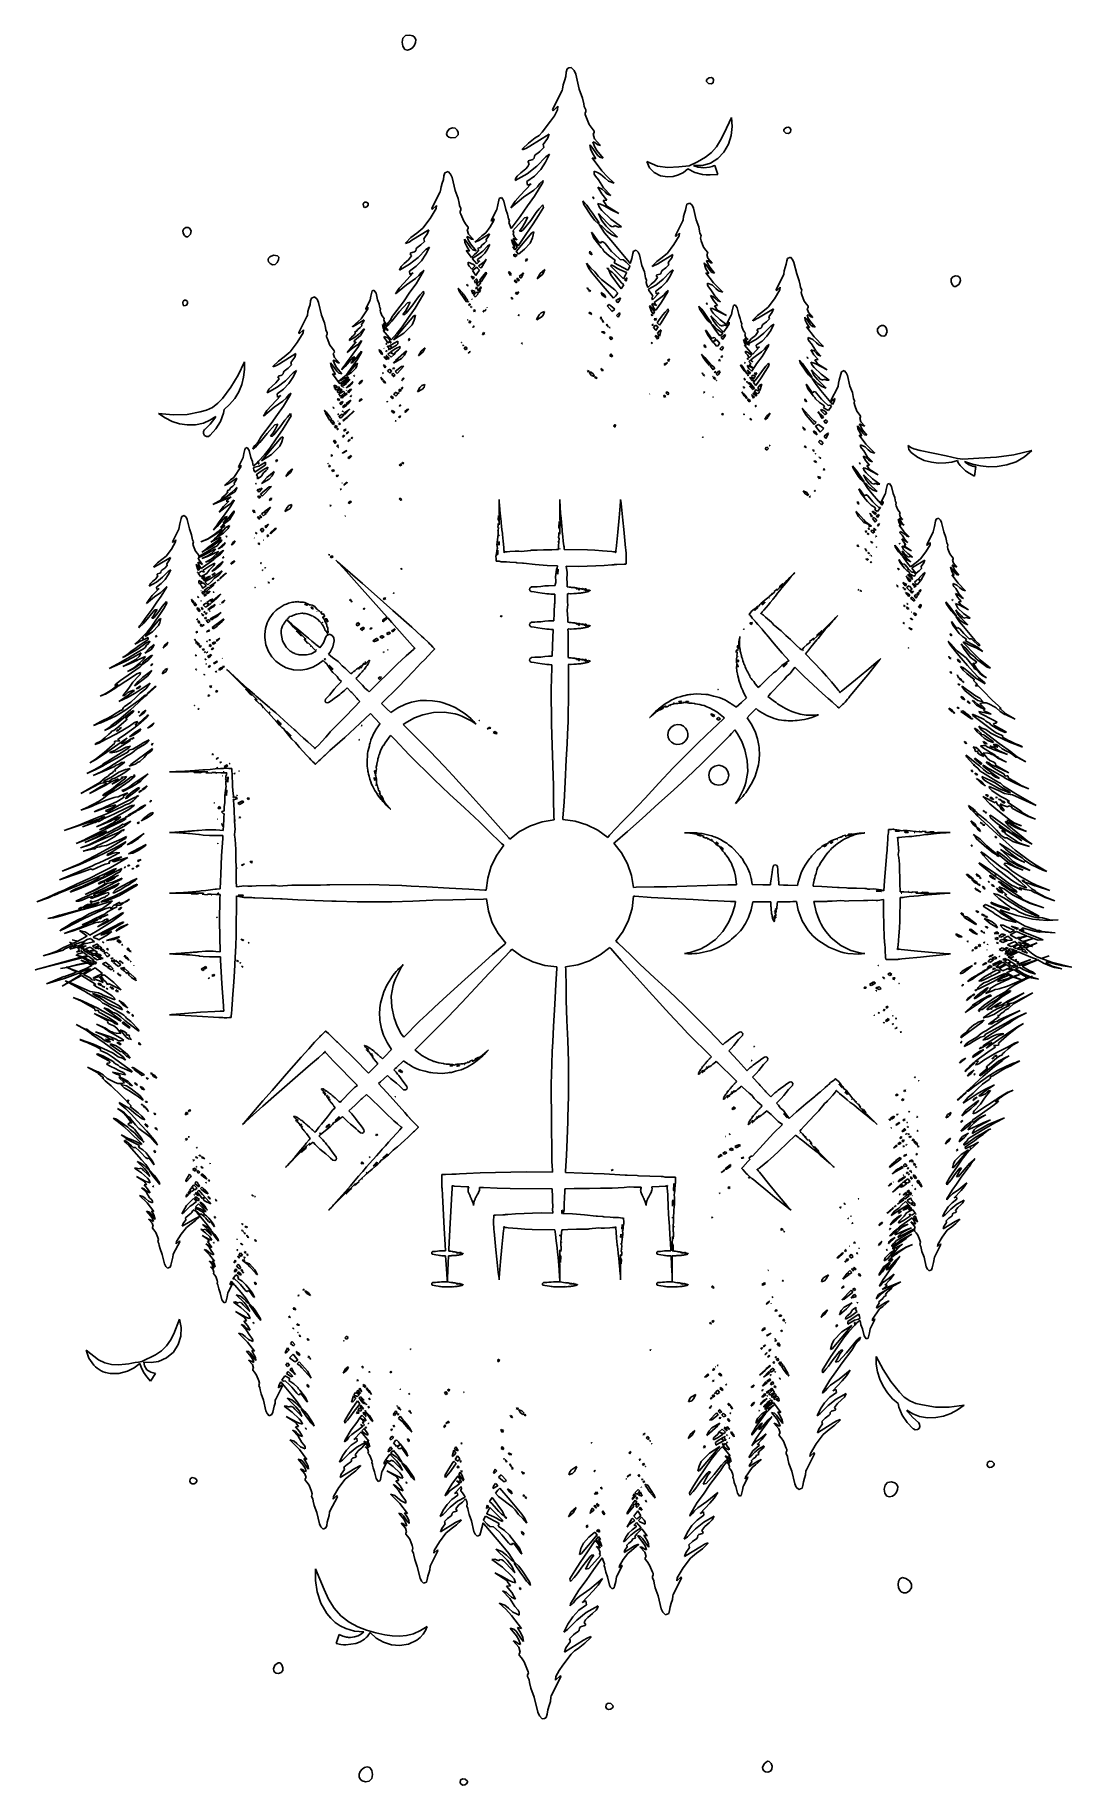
# Model space of a CAD drawing. Extents: x 0 to 203, y 8 to 351.
import ezdxf

# ---------------------------------------------------------------- set-up
doc = ezdxf.new("R2010")
doc.units = 0

msp = doc.modelspace()

# ---------------------------------------------------------------- linework, layer by layer
at = {"layer": 'Layer 1'}
for p, q in [((72.089959, 350.496595), (71.923407, 349.715204)), ((72.583958, 351.017633), (72.089959, 350.496595)), ((73.346725, 351.128447), (72.583958, 351.017633)), ((73.999943, 350.960881), (73.346725, 351.128447)), ((74.401474, 350.619828), (73.999943, 350.960881)), ((74.577373, 350.163028), (74.401474, 350.619828)), ((74.553697, 349.648223), (74.577373, 350.163028)), ((71.923407, 349.715204), (72.057542, 348.908619)), ((72.057542, 348.908619), (72.4656, 348.312)), ((72.4656, 348.312), (72.984352, 348.163757)), ((72.4656, 348.312), (72.4656, 348.312)), ((72.984352, 348.163757), (73.545773, 348.333178)), ((73.545773, 348.333178), (74.011842, 348.675557)), ((74.011842, 348.675557), (74.356502, 349.133152)), ((74.356502, 349.133152), (74.553697, 349.648223)), ((104.089443, 343.854081), (103.97039, 343.00295)), ((104.27738, 344.465723), (104.089443, 343.854081)), ((104.56651, 344.673855), (104.27738, 344.465723)), ((105.028706, 344.783384), (104.56651, 344.673855)), ((105.600513, 344.199756), (105.028706, 344.783384)), ((105.9311, 343.452564), (105.600513, 344.199756)), ((106.628471, 340.525734), (105.9311, 343.452564)), ((103.265372, 340.22388), (101.388052, 336.54177)), ((103.370466, 340.487741), (103.265372, 340.22388)), ((103.448203, 341.34304), (103.370466, 340.487741)), ((103.70241, 342.17369), (103.448203, 341.34304)), ((103.97039, 343.00295), (103.70241, 342.17369)), ((107.287344, 338.750894), (106.628471, 340.525734)), ((131.741194, 342.523705), (131.542851, 342.244445)), ((131.542851, 342.244445), (131.562062, 341.989624)), ((131.562062, 341.989624), (131.958026, 341.616919)), ((132.077701, 342.715691), (131.741194, 342.523705)), ((131.958026, 341.616919), (132.479258, 341.535578)), ((132.452225, 342.769889), (132.077701, 342.715691)), ((132.764621, 342.635785), (132.452225, 342.769889)), ((132.479258, 341.535578), (132.886126, 341.762603)), ((132.939, 342.315), (132.764621, 342.635785)), ((132.886126, 341.762603), (132.939, 342.315)), ((132.939, 342.315), (132.939, 342.315)), ((101.388052, 336.54177), (101.486435, 336.262017)), ((101.486435, 336.262017), (102.444765, 337.159751)), ((102.35733, 336.464997), (101.744993, 335.308624)), ((102.444765, 337.159751), (102.35733, 336.464997)), ((107.526626, 337.664874), (107.287344, 338.750894)), ((107.610887, 337.116105), (107.526626, 337.664874)), ((107.913649, 336.487089), (107.610887, 337.116105)), ((107.925155, 336.160941), (107.913649, 336.487089)), ((81.781079, 332.946506), (81.230239, 332.704587)), ((82.316651, 332.873545), (81.781079, 332.946506)), ((82.72, 332.456), (82.316651, 332.873545)), ((101.010224, 334.205331), (99.3764, 332.072737)), ((101.744993, 335.308624), (101.010224, 334.205331)), ((107.755102, 335.809235), (107.925155, 336.160941)), ((107.781342, 335.533758), (107.755102, 335.809235)), ((107.93746, 335.198103), (107.781342, 335.533758)), ((108.555442, 333.601233), (107.93746, 335.198103)), ((109.123419, 332.819822), (108.555442, 333.601233)), ((109.538619, 332.295903), (109.123419, 332.819822)), ((136.454396, 334.9237), (135.011706, 331.88655)), ((136.370491, 331.44993), (136.56348, 333.183167)), ((136.56348, 333.183167), (136.454396, 334.9237)), ((146.876253, 332.811703), (146.677994, 332.532444)), ((147.212725, 333.003682), (146.876253, 332.811703)), ((147.587257, 333.057859), (147.212725, 333.003682)), ((147.899694, 332.923714), (147.587257, 333.057859)), ((148.074, 332.603), (147.899694, 332.923714)), ((80.796145, 332.26766), (80.610811, 331.755595)), ((80.610811, 331.755595), (80.748321, 331.373224)), ((80.748321, 331.373224), (81.098862, 331.104521)), ((81.230239, 332.704587), (80.796145, 332.26766)), ((81.098862, 331.104521), (81.513179, 330.970251)), ((81.513179, 330.970251), (82.346115, 331.067028)), ((82.346115, 331.067028), (82.67122, 331.279086)), ((82.67122, 331.279086), (82.873074, 331.587597)), ((82.904919, 331.983067), (82.72, 332.456)), ((82.72, 332.456), (82.72, 332.456)), ((82.873074, 331.587597), (82.904919, 331.983067)), ((96.688296, 329.922598), (95.5132, 328.785427)), ((98.00455, 330.960867), (96.688296, 329.922598)), ((96.924672, 329.337234), (100.702272, 331.658864)), ((98.738777, 331.457206), (98.00455, 330.960867)), ((99.3764, 332.072737), (98.738777, 331.457206)), ((100.433681, 330.842139), (99.5702, 329.642829)), ((99.5702, 329.642829), (99.59084, 329.389456)), ((99.59084, 329.389456), (99.715827, 329.071248)), ((100.702272, 331.658864), (100.433681, 330.842139)), ((108.823117, 328.800759), (108.717904, 329.579188)), ((108.717904, 329.579188), (109.096321, 329.121105)), ((109.590689, 329.292343), (109.285861, 330.161222)), ((109.285861, 330.161222), (109.697038, 330.04919)), ((109.337625, 331.696292), (109.574608, 332.013164)), ((109.643791, 330.740646), (109.337625, 331.696292)), ((109.574608, 332.013164), (109.538619, 332.295903)), ((110.756591, 329.478476), (109.643791, 330.740646)), ((109.697038, 330.04919), (110.009254, 329.816645)), ((110.009254, 329.816645), (110.327455, 329.585701)), ((110.327455, 329.585701), (110.756591, 329.478476)), ((134.321795, 330.510641), (133.498036, 329.21044)), ((135.011706, 331.88655), (134.321795, 330.510641)), ((134.962061, 328.13834), (135.849233, 329.716323)), ((135.849233, 329.716323), (136.370491, 331.44993)), ((146.677994, 332.532444), (146.697134, 332.277552)), ((146.697134, 332.277552), (147.092916, 331.90503)), ((147.092916, 331.90503), (147.613892, 331.823944)), ((147.613892, 331.823944), (148.020705, 332.051024)), ((148.020705, 332.051024), (148.074, 332.603)), ((148.074, 332.603), (148.074, 332.603)), ((95.495612, 328.629909), (96.261866, 328.911692)), ((95.5132, 328.785427), (95.495612, 328.629909)), ((96.261866, 328.911692), (96.924672, 329.337234)), ((96.673667, 326.483491), (96.523869, 326.31978)), ((96.523869, 326.31978), (96.831375, 325.85993)), ((97.511815, 326.732071), (96.673667, 326.483491)), ((97.764428, 326.992013), (97.511815, 326.732071)), ((97.830807, 327.407853), (97.764428, 326.992013)), ((97.990917, 327.636188), (97.830807, 327.407853)), ((98.515235, 327.93433), (97.990917, 327.636188)), ((98.282255, 325.42917), (100.066705, 327.25296)), ((98.925331, 328.314309), (98.515235, 327.93433)), ((99.715827, 329.071248), (98.925331, 328.314309)), ((100.041207, 326.181809), (99.07322, 324.745861)), ((100.826647, 327.777927), (100.041207, 326.181809)), ((100.066705, 327.25296), (100.826647, 327.777927)), ((109.144059, 328.083808), (108.823117, 328.800759)), ((109.096321, 329.121105), (110.173511, 327.599885)), ((111.045214, 324.520308), (109.132121, 327.039452)), ((109.132121, 327.039452), (109.868616, 326.852788)), ((109.868616, 326.852788), (109.144059, 328.083808)), ((110.082947, 328.503408), (109.590689, 329.292343)), ((111.311091, 326.988612), (110.082947, 328.503408)), ((110.173511, 327.599885), (110.631913, 327.173372)), ((110.631913, 327.173372), (111.311091, 326.988612)), ((121.96657, 325.422326), (119.84085, 326.341241)), ((119.84085, 326.341241), (120.36917, 325.100151)), ((129.810966, 326.271133), (128.166856, 325.51215)), ((131.382626, 327.1706), (129.810966, 326.271133)), ((130.741716, 325.571316), (132.353248, 326.03374)), ((132.529493, 328.098054), (131.382626, 327.1706)), ((132.353248, 326.03374), (133.787759, 326.901524)), ((133.498036, 329.21044), (132.529493, 328.098054)), ((133.787759, 326.901524), (134.962061, 328.13834)), ((79.995683, 322.806624), (79.762024, 322.083591)), ((80.099513, 323.548678), (79.995683, 322.806624)), ((80.263383, 324.082067), (80.099513, 323.548678)), ((80.918496, 324.358974), (80.263383, 324.082067)), ((81.417103, 323.850159), (80.918496, 324.358974)), ((81.705277, 323.198654), (81.417103, 323.850159)), ((82.313369, 320.646844), (81.705277, 323.198654)), ((94.086335, 322.61499), (96.400205, 323.9309)), ((94.221853, 323.072749), (94.086335, 322.61499)), ((94.479138, 323.455336), (94.221853, 323.072749)), ((95.174765, 324.11171), (94.479138, 323.455336)), ((96.128073, 324.905784), (95.174765, 324.11171)), ((96.541162, 325.344315), (96.128073, 324.905784)), ((97.86642, 323.47698), (96.364537, 322.382067)), ((96.400205, 323.9309), (98.282255, 325.42917)), ((96.831375, 325.85993), (96.541162, 325.344315)), ((99.07322, 324.745861), (97.86642, 323.47698)), ((98.928559, 322.048965), (99.558484, 322.583549)), ((99.558484, 322.583549), (99.469423, 322.228367)), ((109.535396, 323.866196), (109.548673, 324.407061)), ((109.782753, 323.458443), (109.535396, 323.866196)), ((109.548673, 324.407061), (110.190323, 324.140958)), ((110.407068, 322.753271), (109.782753, 323.458443)), ((110.190323, 324.140958), (110.772703, 323.856313)), ((111.379382, 321.185861), (110.407068, 322.753271)), ((110.772703, 323.856313), (111.670931, 323.031821)), ((112.159944, 323.291606), (111.045214, 324.520308)), ((111.670931, 323.031821), (112.33745, 322.450042)), ((113.457501, 322.096512), (112.159944, 323.291606)), ((120.36917, 325.100151), (121.32796, 324.151391)), ((121.32796, 324.151391), (122.57275, 323.537777)), ((123.992, 325.124), (121.96657, 325.422326)), ((122.57275, 323.537777), (123.94171, 323.309805)), ((123.94171, 323.309805), (125.041235, 323.393209)), ((126.113396, 325.262485), (123.992, 325.124)), ((123.992, 325.124), (123.992, 325.124)), ((125.041235, 323.393209), (126.090746, 323.693583)), ((126.090746, 323.693583), (127.058695, 324.198335)), ((128.166856, 325.51215), (126.113396, 325.262485)), ((127.058695, 324.198335), (127.91353, 324.894875)), ((127.91353, 324.894875), (129.27577, 324.178652)), ((129.036351, 325.55058), (130.741716, 325.571316)), ((129.265041, 325.44252), (129.036351, 325.55058)), ((129.551573, 325.328319), (129.265041, 325.44252)), ((129.27577, 324.178652), (130.76309, 323.798612)), ((129.843472, 325.242436), (129.551573, 325.328319)), ((131.011212, 325.104147), (129.843472, 325.242436)), ((130.76309, 323.798612), (131.504315, 323.715977)), ((132.128942, 325.229648), (131.011212, 325.104147)), ((131.504315, 323.715977), (132.250061, 323.688009)), ((132.395839, 325.293284), (132.128942, 325.229648)), ((132.250061, 323.688009), (133.788451, 323.759059)), ((132.656451, 325.372808), (132.395839, 325.293284)), ((132.913459, 325.455372), (132.656451, 325.372808)), ((133.166231, 325.547329), (132.913459, 325.455372)), ((133.788451, 323.759059), (133.166231, 325.547329)), ((79.381029, 320.383467), (77.744049, 317.172927)), ((79.47263, 320.613568), (79.381029, 320.383467)), ((79.540389, 321.359324), (79.47263, 320.613568)), ((79.762024, 322.083591), (79.540389, 321.359324)), ((82.887846, 319.099204), (82.313369, 320.646844)), ((83.096476, 318.152313), (82.887846, 319.099204)), ((90.957682, 319.083788), (90.855687, 318.751914)), ((91.365259, 319.256115), (90.957682, 319.083788)), ((91.675604, 318.939444), (91.365259, 319.256115)), ((93.220877, 317.27175), (95.720277, 319.31814)), ((95.068998, 319.695763), (94.053565, 318.534015)), ((97.208877, 321.97978), (95.068998, 319.695763)), ((95.720277, 319.31814), (97.702417, 320.72346)), ((96.364537, 322.382067), (96.475419, 321.657722)), ((97.847553, 319.559247), (96.458473, 317.642657)), ((96.475419, 321.657722), (97.208877, 321.97978)), ((97.702417, 320.72346), (98.442934, 321.380569)), ((99.469423, 322.228367), (97.847553, 319.559247)), ((98.442934, 321.380569), (98.928559, 322.048965)), ((109.187204, 319.278188), (109.375, 319.383)), ((109.468932, 319.025557), (109.187204, 319.278188)), ((109.375, 319.383), (109.468932, 319.025557)), ((109.375, 319.383), (109.375, 319.383)), ((111.0172, 319.99029), (110.257822, 321.2675)), ((110.257822, 321.2675), (111.088125, 320.920203)), ((112.05096, 318.75044), (111.0172, 319.99029)), ((111.088125, 320.920203), (111.679532, 320.3846)), ((112.791902, 319.647611), (111.379382, 321.185861)), ((111.679532, 320.3846), (112.044494, 319.984402)), ((112.044494, 319.984402), (112.791902, 319.647611)), ((112.33745, 322.450042), (113.457501, 322.096512)), ((64.404955, 318.22141), (64.297953, 317.941944)), ((64.297953, 317.941944), (64.417163, 317.390967)), ((64.618023, 318.385388), (64.404955, 318.22141)), ((64.417163, 317.390967), (64.6005, 317.306)), ((64.6005, 317.306), (65.010426, 317.43572)), ((64.6005, 317.306), (64.6005, 317.306)), ((64.906736, 318.38214), (64.618023, 318.385388)), ((65.267524, 318.132639), (64.906736, 318.38214)), ((65.010426, 317.43572), (65.267427, 317.764216)), ((65.267427, 317.764216), (65.267524, 318.132639)), ((78.58938, 317.106047), (77.414692, 315.13572)), ((77.744049, 317.172927), (77.829861, 316.928983)), ((77.829861, 316.928983), (78.665444, 317.711808)), ((78.665444, 317.711808), (78.58938, 317.106047)), ((83.169927, 317.67382), (83.096476, 318.152313)), ((83.433912, 317.125357), (83.169927, 317.67382)), ((83.295643, 316.53426), (83.443947, 316.84096)), ((83.318597, 316.294051), (83.295643, 316.53426)), ((83.454695, 316.001453), (83.318597, 316.294051)), ((83.443947, 316.84096), (83.433912, 317.125357)), ((83.993505, 314.609053), (83.454695, 316.001453)), ((90.408552, 316.782217), (89.389902, 314.784197)), ((90.465617, 316.925304), (90.408552, 316.782217)), ((90.645689, 317.840116), (90.465617, 316.925304)), ((90.855687, 318.751914), (90.645689, 317.840116)), ((91.854982, 318.53396), (91.675604, 318.939444)), ((92.233329, 316.94607), (91.854982, 318.53396)), ((92.590842, 315.982934), (92.233329, 316.94607)), ((92.720723, 315.3937), (92.590842, 315.982934)), ((94.053565, 318.534015), (93.220877, 317.27175)), ((96.458473, 317.642657), (95.019463, 315.524357)), ((97.108645, 314.788988), (98.193465, 316.317908)), ((98.633463, 315.715833), (97.616024, 314.100234)), ((98.193465, 316.317908), (98.781076, 317.050825)), ((99.601054, 317.338954), (98.633463, 315.715833)), ((98.781076, 317.050825), (99.506625, 317.854458)), ((99.506625, 317.854458), (99.601054, 317.338954)), ((107.520572, 317.904218), (107.319288, 318.589859)), ((107.319288, 318.589859), (108.118161, 317.761607)), ((108.919682, 315.778858), (107.520572, 317.904218)), ((108.118161, 317.761607), (108.645, 316.991)), ((108.644934, 316.99102), (109.203734, 316.196684)), ((108.645, 316.991), (108.644934, 316.99102)), ((109.607939, 314.847758), (108.919682, 315.778858)), ((109.203734, 316.196684), (110.479464, 314.346484)), ((110.560165, 317.336643), (110.267417, 318.082014)), ((110.267417, 318.082014), (110.798246, 317.943443)), ((110.999577, 314.829007), (110.386759, 316.132588)), ((110.386759, 316.132588), (111.276159, 315.20053)), ((111.054054, 316.706284), (110.560165, 317.336643)), ((110.798246, 317.943443), (111.488279, 317.654165)), ((112.835014, 315.009731), (111.054054, 316.706284)), ((111.283181, 318.680308), (112.05096, 318.75044)), ((111.691683, 318.067694), (111.283181, 318.680308)), ((111.488279, 317.654165), (112.88229, 316.826012)), ((111.941489, 317.655085), (111.691683, 318.067694)), ((114.355789, 316.149325), (111.941489, 317.655085)), ((112.88229, 316.826012), (114.355789, 316.149325)), ((127.256634, 316.177521), (127.060601, 315.53705)), ((127.463276, 316.816903), (127.256634, 316.177521)), ((127.555059, 317.473143), (127.463276, 316.816903)), ((127.699936, 317.944788), (127.555059, 317.473143)), ((128.279263, 318.189722), (127.699936, 317.944788)), ((128.720175, 317.739723), (128.279263, 318.189722)), ((128.975076, 317.163592), (128.720175, 317.739723)), ((129.512825, 314.906862), (128.975076, 317.163592)), ((29.141732, 313.158804), (28.955617, 312.75123)), ((28.955617, 312.75123), (29.015604, 312.256226)), ((29.015604, 312.256226), (29.258222, 311.807309)), ((29.569445, 313.378734), (29.141732, 313.158804)), ((29.988972, 313.412138), (29.569445, 313.378734)), ((30.29507, 313.292167), (29.988972, 313.412138)), ((30.581726, 312.749526), (30.29507, 313.292167)), ((30.458912, 312.065668), (30.581726, 312.749526)), ((74.79391, 312.30698), (73.646327, 311.401617)), ((73.852452, 310.891271), (77.146192, 312.915571)), ((75.99025, 313.276257), (74.79391, 312.30698)), ((77.414692, 315.13572), (75.99025, 313.276257)), ((76.911996, 312.203372), (76.159118, 311.157672)), ((77.146192, 312.915571), (76.911996, 312.203372)), ((84.488666, 313.927718), (83.993505, 314.609053)), ((84.850768, 313.470907), (84.488666, 313.927718)), ((84.675545, 312.948199), (84.882167, 313.224405)), ((84.942513, 312.114947), (84.675545, 312.948199)), ((84.882167, 313.224405), (84.850768, 313.470907)), ((88.29844, 312.359243), (87.554037, 311.756166)), ((89.184919, 313.516456), (88.29844, 312.359243)), ((89.91593, 314.742533), (89.184919, 313.516456)), ((89.389902, 314.784197), (89.443366, 314.632421)), ((89.443366, 314.632421), (89.96325, 315.119536)), ((89.96325, 315.119536), (89.91593, 314.742533)), ((92.766488, 315.095865), (92.720723, 315.3937)), ((92.93069, 314.754546), (92.766488, 315.095865)), ((92.844664, 314.386847), (92.93069, 314.754546)), ((92.943611, 314.055185), (92.844664, 314.386847)), ((93.268353, 313.213317), (92.943611, 314.055185)), ((95.019463, 315.524357), (93.268353, 313.213317)), ((93.612423, 312.733749), (95.8922, 315.274)), ((93.819826, 312.464582), (93.612423, 312.733749)), ((93.703318, 312.15553), (93.819826, 312.464582)), ((94.268635, 308.712424), (97.335315, 312.316074)), ((95.469854, 313.392996), (94.898827, 312.665322)), ((94.898827, 312.665322), (95.338265, 312.648002)), ((95.338265, 312.648002), (95.624725, 312.910468)), ((95.904057, 314.184072), (95.469854, 313.392996)), ((95.624725, 312.910468), (97.108645, 314.788988)), ((95.891848, 315.27405), (96.534185, 315.415232)), ((95.8922, 315.274), (95.891848, 315.27405)), ((96.534185, 315.415232), (95.904057, 314.184072)), ((97.616024, 314.100234), (96.178782, 311.991403)), ((97.335315, 312.316074), (97.750105, 312.521532)), ((97.750105, 312.521532), (97.445808, 311.357837)), ((109.498778, 311.317633), (109.008529, 312.465672)), ((109.008529, 312.465672), (109.16871, 312.355989)), ((109.16871, 312.355989), (110.47128, 310.506279)), ((110.492672, 314.028948), (109.607939, 314.847758)), ((110.479464, 314.346484), (110.492672, 314.028948)), ((111.573009, 312.376581), (110.548914, 313.953283)), ((110.548914, 313.953283), (111.093938, 313.614052)), ((111.927829, 313.670768), (110.999577, 314.829007)), ((111.093938, 313.614052), (112.010389, 312.661158)), ((111.276159, 315.20053), (112.180963, 314.255617)), ((112.785094, 310.890563), (111.573009, 312.376581)), ((114.105949, 311.478728), (111.927829, 313.670768)), ((112.010389, 312.661158), (112.982181, 311.935275)), ((112.180963, 314.255617), (112.63953, 313.759386)), ((112.63953, 313.759386), (112.933448, 313.575394)), ((114.894014, 313.505564), (112.835014, 315.009731)), ((112.933448, 313.575394), (113.338743, 313.504009)), ((113.338743, 313.504009), (113.556204, 313.783691)), ((113.556204, 313.783691), (114.329615, 313.488895)), ((114.329615, 313.488895), (114.894014, 313.505564)), ((126.919561, 314.674137), (125.472141, 311.834957)), ((125.547993, 311.619263), (126.286957, 312.311472)), ((126.286957, 312.311472), (126.21965, 311.775843)), ((127.00064, 314.877543), (126.919561, 314.674137)), ((127.060601, 315.53705), (127.00064, 314.877543)), ((130.020771, 313.538332), (129.512825, 314.906862)), ((130.205389, 312.700979), (130.020771, 313.538332)), ((130.2703, 312.277784), (130.205389, 312.700979)), ((130.503718, 311.792827), (130.2703, 312.277784)), ((29.258222, 311.807309), (29.62, 311.538)), ((29.62, 311.538), (29.956126, 311.555444)), ((29.62, 311.538), (29.62, 311.538)), ((29.956126, 311.555444), (30.458912, 312.065668)), ((72.606392, 310.274418), (73.274501, 310.520203)), ((72.62179, 310.41002), (72.606392, 310.274418)), ((73.646327, 311.401617), (72.62179, 310.41002)), ((73.274501, 310.520203), (73.852452, 310.891271)), ((74.584638, 308.846395), (74.364366, 308.619764)), ((74.642484, 309.208947), (74.584638, 308.846395)), ((74.782043, 309.408043), (74.642484, 309.208947)), ((75.596833, 309.999284), (74.782043, 309.408043)), ((75.036166, 307.483695), (76.592056, 309.073925)), ((76.286033, 310.659333), (75.596833, 309.999284)), ((76.159118, 311.157672), (76.286033, 310.659333)), ((77.254674, 309.531585), (76.569824, 308.13996)), ((76.592056, 309.073925), (77.254674, 309.531585)), ((84.226921, 310.423471), (84.13511, 311.102168)), ((84.13511, 311.102168), (84.465149, 310.702844)), ((84.506819, 309.798398), (84.226921, 310.423471)), ((84.465149, 310.702844), (85.404339, 309.376334)), ((85.515995, 307.500642), (84.496295, 308.887812)), ((84.496295, 308.887812), (85.138573, 308.725018)), ((85.138573, 308.725018), (84.506819, 309.798398)), ((84.896214, 310.852055), (84.63049, 311.609687)), ((84.63049, 311.609687), (84.988972, 311.512015)), ((85.325417, 310.164172), (84.896214, 310.852055)), ((85.91271, 311.014517), (84.942513, 312.114947)), ((84.988972, 311.512015), (85.261165, 311.30927)), ((85.261165, 311.30927), (85.538576, 311.107941)), ((86.39622, 308.843457), (85.325417, 310.164172)), ((85.404339, 309.376334), (85.804007, 309.004458)), ((85.538576, 311.107941), (85.91271, 311.014517)), ((85.804007, 309.004458), (86.39622, 308.843457)), ((86.192639, 310.491247), (86.968047, 310.875032)), ((86.202317, 310.575716), (86.192639, 310.491247)), ((87.554037, 311.756166), (86.202317, 310.575716)), ((86.917495, 308.988319), (86.535869, 308.470547)), ((86.831886, 309.326548), (86.750606, 309.237769)), ((86.750606, 309.237769), (86.917495, 308.988319)), ((87.286694, 309.46148), (86.831886, 309.326548)), ((86.968047, 310.875032), (89.017917, 312.134802)), ((87.459757, 309.828209), (87.286694, 309.46148)), ((87.546628, 309.952088), (87.459757, 309.828209)), ((88.053666, 310.320061), (87.546628, 309.952088)), ((87.705006, 308.754971), (88.673225, 309.744591)), ((88.482569, 310.730674), (88.053666, 310.320061)), ((88.668873, 309.154097), (88.118082, 308.364197)), ((88.872144, 311.69155), (88.403608, 311.040867)), ((88.403608, 311.040867), (88.482569, 310.730674)), ((89.085613, 310.029353), (88.668873, 309.154097)), ((88.673225, 309.744591), (89.085613, 310.029353)), ((89.017917, 312.134802), (88.872144, 311.69155)), ((93.598275, 310.195526), (93.366971, 311.006813)), ((93.366971, 311.006813), (93.5728, 310.758)), ((93.572409, 310.758279), (94.156916, 309.932938)), ((93.5728, 310.758), (93.572409, 310.758279)), ((94.025832, 309.032167), (93.591775, 309.628821)), ((93.591775, 309.628821), (93.991382, 309.527543)), ((93.991382, 309.527543), (93.598275, 310.195526)), ((94.041967, 310.515118), (93.675138, 311.322631)), ((93.675138, 311.322631), (94.067733, 311.135638)), ((93.86936, 311.63706), (93.703318, 312.15553)), ((94.473146, 310.952195), (93.86936, 311.63706)), ((94.517816, 309.656789), (94.025832, 309.032167)), ((94.624076, 309.785731), (94.041967, 310.515118)), ((94.067733, 311.135638), (94.473146, 310.952195)), ((94.156916, 309.932938), (94.517816, 309.656789)), ((94.707064, 309.886374), (94.624076, 309.785731)), ((96.178782, 311.991403), (94.707064, 309.886374)), ((95.924838, 309.169331), (94.7293, 308.148)), ((96.978792, 310.336212), (95.924838, 309.169331)), ((97.445808, 311.357837), (96.978792, 310.336212)), ((108.663571, 308.341819), (108.714, 308.768)), ((108.714, 308.768), (108.713803, 308.7678)), ((108.713803, 308.7678), (109.023715, 308.444472)), ((110.924839, 309.446182), (109.498778, 311.317633)), ((110.47128, 310.506279), (110.835, 310.333)), ((110.835, 310.333), (110.835077, 310.33275)), ((110.835077, 310.33275), (110.971458, 310.624435)), ((111.218266, 309.144835), (110.924839, 309.446182)), ((110.971458, 310.624435), (111.377271, 310.537933)), ((111.438435, 308.777914), (111.218266, 309.144835)), ((111.377271, 310.537933), (111.672639, 310.246514)), ((112.454255, 307.806446), (111.438435, 308.777914)), ((111.672639, 310.246514), (112.946309, 308.699514)), ((116.449764, 306.536513), (112.785094, 310.890563)), ((112.982181, 311.935275), (114.105949, 311.478728)), ((117.771328, 308.978076), (117.236093, 308.751858)), ((118.178582, 308.562403), (117.771328, 308.978076)), ((125.180815, 310.033497), (123.92104, 308.389093)), ((126.21965, 311.775843), (125.180815, 310.033497)), ((125.472141, 311.834957), (125.547993, 311.619263)), ((130.381397, 311.270154), (130.503718, 311.792827)), ((130.522014, 310.799007), (130.381397, 311.270154)), ((130.998529, 309.567707), (130.522014, 310.799007)), ((131.436484, 308.965121), (130.998529, 309.567707)), ((131.756688, 308.561227), (131.436484, 308.965121)), ((45.768352, 307.367269), (45.681484, 307.033786)), ((45.681484, 307.033786), (45.771199, 306.673919)), ((45.993198, 307.652036), (45.768352, 307.367269)), ((45.771199, 306.673919), (46.0761, 306.31)), ((46.702408, 307.986089), (45.993198, 307.652036)), ((46.0761, 306.31), (46.558053, 306.060265)), ((46.0761, 306.31), (46.0761, 306.31)), ((46.558053, 306.060265), (47.054292, 306.155314)), ((47.500281, 307.857286), (46.702408, 307.986089)), ((47.054292, 306.155314), (47.470229, 306.533916)), ((47.470229, 306.533916), (47.724608, 307.050508)), ((47.736173, 307.559525), (47.500281, 307.857286)), ((47.724608, 307.050508), (47.736173, 307.559525)), ((71.377706, 305.030125), (73.395086, 306.177385)), ((71.720122, 305.762696), (71.377706, 305.030125)), ((72.326644, 306.334875), (71.720122, 305.762696)), ((73.157845, 307.027349), (72.326644, 306.334875)), ((73.771024, 307.859345), (73.157845, 307.027349)), ((74.673526, 305.781579), (73.364004, 304.826875)), ((73.395086, 306.177385), (75.036166, 307.483695)), ((73.633514, 308.402958), (73.502998, 308.260292)), ((73.502998, 308.260292), (73.771024, 307.859345)), ((74.364366, 308.619764), (73.633514, 308.402958)), ((75.725787, 306.887949), (74.673526, 305.781579)), ((76.569824, 308.13996), (75.725787, 306.887949)), ((84.842709, 306.139105), (84.8599, 306.593)), ((85.038576, 305.793844), (84.842709, 306.139105)), ((84.859873, 306.593112), (85.926953, 306.112852)), ((84.8599, 306.593), (84.859873, 306.593112)), ((85.574105, 305.209751), (85.038576, 305.793844)), ((86.018632, 308.039593), (85.515995, 307.500642)), ((86.203387, 305.895677), (85.574105, 305.209751)), ((85.638827, 307.3429), (86.6837, 307.942)), ((86.5473, 306.24981), (85.638827, 307.3429)), ((85.717301, 304.942997), (86.314943, 305.439219)), ((85.926953, 306.112852), (86.203387, 305.895677)), ((86.535869, 308.470547), (86.018632, 308.039593)), ((86.314943, 305.439219), (86.52668, 305.607099)), ((86.52668, 305.607099), (86.710381, 305.393948)), ((87.122624, 306.882696), (86.5473, 306.24981)), ((87.445754, 307.674787), (86.6644, 307.101)), ((86.6644, 307.101), (86.724646, 306.707964)), ((86.6837, 307.942), (86.683746, 307.941991)), ((86.683746, 307.941991), (87.705006, 308.754971)), ((86.710381, 305.393948), (87.0801, 305.025)), ((86.724646, 306.707964), (87.122624, 306.882696)), ((87.355033, 305.4039), (86.8884, 305.878)), ((86.8884, 305.878), (86.888415, 305.877877)), ((86.888415, 305.877877), (87.390488, 306.201772)), ((87.469166, 305.570086), (87.355033, 305.4039)), ((87.390488, 306.201772), (87.792211, 306.558295)), ((88.118082, 308.364197), (87.445754, 307.674787)), ((88.349171, 307.018286), (87.469166, 305.570086)), ((87.792211, 306.558295), (88.397411, 307.210953)), ((88.397411, 307.210953), (88.349171, 307.018286)), ((93.811832, 308.175469), (93.82843, 308.194962)), ((93.8122, 308.175), (93.811832, 308.175469)), ((93.821487, 307.880831), (93.8122, 308.175)), ((93.988611, 307.638567), (93.821487, 307.880831)), ((93.82843, 308.194962), (94.43179, 307.935267)), ((94.43179, 307.935267), (93.988611, 307.638567)), ((94.728908, 308.14798), (94.268635, 308.712424)), ((94.7293, 308.148), (94.728908, 308.14798)), ((96.108672, 306.828268), (96.256988, 307.219679)), ((96.248936, 306.789846), (96.108672, 306.828268)), ((96.457848, 307.152019), (96.248936, 306.789846)), ((96.256988, 307.219679), (96.4582, 307.152)), ((96.4582, 307.152), (96.457848, 307.152019)), ((108.465314, 305.516324), (108.035168, 306.38958)), ((108.035168, 306.38958), (108.855071, 305.507456)), ((109.011938, 304.65196), (108.465314, 305.516324)), ((109.093564, 308.034556), (108.663571, 308.341819)), ((108.855071, 305.507456), (109.670443, 304.675721)), ((109.023715, 308.444472), (109.093564, 308.034556)), ((112.369501, 305.0847), (112.001, 305.449)), ((112.001, 305.449), (112.001043, 305.44878)), ((112.001043, 305.44878), (112.329691, 305.334382)), ((112.329691, 305.334382), (112.369501, 305.0847)), ((113.689085, 306.99996), (112.454255, 307.806446)), ((112.798622, 305.827479), (112.853286, 306.09049)), ((115.295552, 303.338249), (112.798622, 305.827479)), ((112.853286, 306.09049), (113.502484, 305.769141)), ((112.946309, 308.699514), (113.506731, 308.131401)), ((113.467106, 306.491239), (113.689085, 306.99996)), ((116.147456, 305.009008), (113.467106, 306.491239)), ((113.502484, 305.769141), (113.985041, 305.41539)), ((113.506731, 308.131401), (114.615851, 307.098281)), ((113.985041, 305.41539), (114.490904, 305.164932)), ((114.615851, 307.098281), (115.287651, 307.059852)), ((115.287651, 307.059852), (115.818761, 306.592737)), ((115.818761, 306.592737), (116.567541, 305.828065)), ((116.515279, 305.730458), (116.147456, 305.009008)), ((116.613549, 306.363833), (116.449764, 306.536513)), ((116.567541, 305.828065), (116.515279, 305.730458)), ((116.901183, 307.33329), (116.613549, 306.363833)), ((117.102214, 308.316093), (116.901183, 307.33329)), ((117.236093, 308.751858), (117.102214, 308.316093)), ((118.413947, 308.030197), (118.178582, 308.562403)), ((118.910734, 305.945587), (118.413947, 308.030197)), ((119.380047, 304.681367), (118.910734, 305.945587)), ((120.928668, 305.734525), (122.030658, 306.28006)), ((120.94237, 305.85445), (120.928668, 305.734525)), ((121.848395, 306.731253), (120.94237, 305.85445)), ((122.86327, 307.53183), (121.848395, 306.731253)), ((122.030658, 306.28006), (124.943298, 308.07002)), ((123.573201, 305.491146), (122.852751, 304.968383)), ((123.92104, 308.389093), (122.86327, 307.53183)), ((124.182791, 306.074823), (123.573201, 305.491146)), ((124.736291, 307.440244), (124.070495, 306.515532)), ((124.070495, 306.515532), (124.182791, 306.074823)), ((124.943298, 308.07002), (124.736291, 307.440244)), ((131.20495, 305.866385), (131.12382, 306.466569)), ((131.12382, 306.466569), (131.415638, 306.113365)), ((131.452374, 305.313589), (131.20495, 305.866385)), ((131.415638, 306.113365), (132.246217, 304.940255)), ((131.796839, 306.245281), (131.561776, 306.915257)), ((131.561776, 306.915257), (131.878862, 306.82889)), ((131.60175, 308.098959), (131.784458, 308.343249)), ((131.837854, 307.362111), (131.60175, 308.098959)), ((131.784458, 308.343249), (131.756688, 308.561227)), ((132.176411, 305.636979), (131.796839, 306.245281)), ((132.695826, 306.38895), (131.837854, 307.362111)), ((131.878862, 306.82889), (132.119612, 306.649613)), ((132.119612, 306.649613), (132.364956, 306.471582)), ((133.123326, 304.469037), (132.176411, 305.636979)), ((132.364956, 306.471582), (132.695826, 306.38895)), ((146.963482, 305.55674), (146.767472, 304.916259)), ((147.170101, 306.196162), (146.963482, 305.55674)), ((147.261873, 306.852454), (147.170101, 306.196162)), ((147.40684, 307.324039), (147.261873, 306.852454)), ((147.986148, 307.568959), (147.40684, 307.324039)), ((148.427013, 307.118908), (147.986148, 307.568959)), ((148.68189, 306.542759), (148.427013, 307.118908)), ((149.219641, 304.286109), (148.68189, 306.542759)), ((70.623063, 300.371123), (72.802383, 302.155503)), ((72.234448, 302.484697), (71.34909, 301.47176)), ((74.100143, 304.476073), (72.234448, 302.484697)), ((72.802383, 302.155503), (74.530613, 303.380733)), ((73.364004, 304.826875), (73.460761, 304.195333)), ((74.657115, 302.365706), (73.445865, 300.694546)), ((73.460761, 304.195333), (74.100143, 304.476073)), ((74.530613, 303.380733), (75.17628, 303.953726)), ((76.071265, 304.692906), (74.657115, 302.365706)), ((75.17628, 303.953726), (75.599686, 304.536515)), ((75.599686, 304.536515), (76.148876, 305.002676)), ((76.148876, 305.002676), (76.071265, 304.692906)), ((84.544759, 302.120823), (84.7084, 302.212)), ((84.790258, 301.900537), (84.544759, 302.120823)), ((84.7084, 302.212), (84.790258, 301.900537)), ((84.7084, 302.212), (84.7084, 302.212)), ((85.827737, 303.238493), (85.478137, 303.855487)), ((85.478137, 303.855487), (86.0956, 303.609)), ((86.330479, 303.957334), (85.717301, 304.942997)), ((85.934595, 303.380806), (85.827737, 303.238493)), ((86.095555, 303.609352), (85.934595, 303.380806)), ((86.056153, 302.869116), (86.408013, 303.244638)), ((86.140126, 302.74206), (86.056153, 302.869116)), ((86.0956, 303.609), (86.095555, 303.609352)), ((86.319518, 302.506873), (86.140126, 302.74206)), ((86.414665, 302.653211), (86.3195, 302.507)), ((86.3195, 302.507), (86.319518, 302.506873)), ((86.715464, 304.530115), (86.330479, 303.957334)), ((86.408013, 303.244638), (86.545311, 303.290121)), ((86.67344, 303.143148), (86.414665, 302.653211)), ((86.5107, 302.275), (86.510704, 302.275502)), ((86.837565, 301.897643), (86.5107, 302.275)), ((86.510704, 302.275502), (86.935242, 302.812968)), ((86.545311, 303.290121), (86.67344, 303.143148)), ((87.080095, 305.02485), (86.715464, 304.530115)), ((87.33188, 302.592474), (86.837565, 301.897643)), ((86.935242, 302.812968), (87.33188, 302.592474)), ((87.0801, 305.025), (87.080095, 305.02485)), ((87.115279, 303.042061), (87.656984, 303.811043)), ((87.427095, 302.71831), (87.115279, 303.042061)), ((87.4271, 302.718), (87.427095, 302.71831)), ((88.420598, 304.365116), (87.4271, 302.718)), ((87.656984, 303.811043), (88.369465, 304.644727)), ((88.369465, 304.644727), (88.420598, 304.365116)), ((92.747404, 304.624225), (92.9162, 304.751)), ((93.146584, 303.996637), (92.747404, 304.624225)), ((92.9162, 304.751), (93.265591, 304.263817)), ((92.9162, 304.751), (92.9162, 304.751)), ((93.224979, 304.185848), (93.146584, 303.996637)), ((93.265591, 304.263817), (93.224979, 304.185848)), ((93.895029, 302.960978), (94.0649, 303.121)), ((94.330088, 302.569144), (93.895029, 302.960978)), ((94.064534, 303.121159), (94.322886, 302.741401)), ((94.0649, 303.121), (94.064534, 303.121159)), ((94.322886, 302.741401), (94.330088, 302.569144)), ((94.385037, 303.406199), (94.482358, 303.490739)), ((94.710837, 302.851709), (94.385037, 303.406199)), ((94.482358, 303.490739), (94.75512, 303.205054)), ((94.7112, 302.851), (94.710837, 302.851709)), ((94.912264, 303.04106), (94.7112, 302.851)), ((94.75512, 303.205054), (94.912264, 303.04106)), ((94.854204, 303.806089), (95.366245, 304.227729)), ((95.237848, 303.435159), (94.854204, 303.806089)), ((95.2382, 303.435), (95.237848, 303.435159)), ((95.574099, 304.115292), (95.2382, 303.435)), ((95.366245, 304.227729), (95.574099, 304.115292)), ((95.448249, 304.294749), (95.671568, 304.476966)), ((95.4486, 304.295), (95.448249, 304.294749)), ((95.602568, 304.196155), (95.4486, 304.295)), ((95.671568, 304.476966), (95.602568, 304.196155)), ((98.408328, 303.33199), (98.992524, 304.372011)), ((98.4087, 303.332), (98.408328, 303.33199)), ((99.463154, 304.233525), (98.4087, 303.332)), ((98.992524, 304.372011), (99.901728, 305.1442)), ((99.901728, 305.1442), (99.463154, 304.233525)), ((111.331448, 301.89223), (109.011938, 304.65196)), ((109.670443, 304.675721), (110.369651, 303.774496)), ((110.369651, 303.774496), (110.952603, 303.210616)), ((110.952603, 303.210616), (113.588313, 301.156446)), ((112.829493, 304.11754), (112.414702, 305.009412)), ((112.414702, 305.009412), (113.041019, 304.624912)), ((112.83, 304.118), (112.829493, 304.11754)), ((114.856615, 301.372858), (112.83, 304.118)), ((113.041019, 304.624912), (113.567252, 304.11189)), ((113.567252, 304.11189), (114.914813, 302.51298)), ((114.490904, 305.164932), (115.878994, 304.546383)), ((115.389634, 302.16232), (114.856615, 301.372858)), ((114.914813, 302.51298), (115.316395, 302.189935)), ((115.296, 303.339), (115.295552, 303.338249)), ((115.904772, 304.533175), (115.296, 303.339)), ((115.316395, 302.189935), (115.389634, 302.16232)), ((115.49358, 303.138506), (115.931, 303.548)), ((115.768182, 302.848664), (115.49358, 303.138506)), ((115.86854, 303.053199), (115.768182, 302.848664)), ((115.930835, 303.548081), (115.86854, 303.053199)), ((115.878994, 304.546383), (115.904772, 304.533175)), ((115.931, 303.548), (115.930835, 303.548081)), ((119.55054, 303.907867), (119.380047, 304.681367)), ((119.6105, 303.516947), (119.55054, 303.907867)), ((119.826125, 303.068946), (119.6105, 303.516947)), ((119.713122, 302.586091), (119.826125, 303.068946)), ((119.843074, 302.15082), (119.713122, 302.586091)), ((120.040689, 301.608691), (119.843074, 302.15082)), ((120.681412, 302.250746), (120.040689, 301.608691)), ((120.170143, 301.276672), (121.627, 302.112)), ((121.416432, 302.863087), (120.681412, 302.250746)), ((121.958692, 303.598796), (121.416432, 302.863087)), ((121.627, 302.112), (123.07809, 303.26717)), ((121.627, 302.112), (121.627, 302.112)), ((121.837144, 304.07955), (121.721597, 303.95334)), ((121.721597, 303.95334), (121.958692, 303.598796)), ((122.483353, 304.27123), (121.837144, 304.07955)), ((122.678191, 304.47168), (122.483353, 304.27123)), ((122.72944, 304.792384), (122.678191, 304.47168)), ((122.852751, 304.968383), (122.72944, 304.792384)), ((123.687987, 302.74016), (122.757451, 301.761736)), ((123.07809, 303.26717), (124.45397, 304.67348)), ((124.434387, 303.847351), (123.687987, 302.74016)), ((125.04, 305.078), (124.434387, 303.847351)), ((124.45397, 304.67348), (125.04, 305.078)), ((132.918236, 302.565799), (131.443193, 304.508302)), ((131.443193, 304.508302), (132.0111, 304.364369)), ((132.0111, 304.364369), (131.452374, 305.313589)), ((131.754141, 302.061481), (131.764397, 302.478494)), ((131.944859, 301.747095), (131.754141, 302.061481)), ((131.764397, 302.478494), (132.708178, 302.053888)), ((132.246217, 304.940255), (132.626622, 304.596408)), ((132.626622, 304.596408), (133.123326, 304.469037)), ((132.708178, 302.053888), (133.400883, 301.41811)), ((134.778313, 300.696872), (132.918236, 302.565799)), ((146.626529, 304.053381), (145.178969, 301.214121)), ((146.707527, 304.256784), (146.626529, 304.053381)), ((146.767472, 304.916259), (146.707527, 304.256784)), ((149.727587, 302.917579), (149.219641, 304.286109)), ((149.912203, 302.080226), (149.727587, 302.917579)), ((149.977114, 301.657102), (149.912203, 302.080226)), ((179.513105, 303.325998), (179.482383, 302.764472)), ((179.482383, 302.764472), (179.663735, 302.217903)), ((179.800063, 303.741774), (179.513105, 303.325998)), ((179.663735, 302.217903), (180.013, 301.847)), ((180.318601, 303.902169), (179.800063, 303.741774)), ((180.791222, 303.856906), (180.318601, 303.902169)), ((180.390003, 301.800459), (181.048867, 302.268592)), ((181.10772, 303.663501), (180.791222, 303.856906)), ((181.048867, 302.268592), (181.319624, 303.00429)), ((181.279914, 303.36496), (181.10772, 303.663501)), ((181.319624, 303.00429), (181.279914, 303.36496)), ((29.042926, 298.97045), (28.935927, 298.691004)), ((28.935927, 298.691004), (29.055163, 298.140038)), ((29.256023, 299.134388), (29.042926, 298.97045)), ((29.544736, 299.13121), (29.256023, 299.134388)), ((29.905534, 298.88171), (29.544736, 299.13121)), ((29.648456, 298.184762), (29.905454, 298.51328)), ((29.905454, 298.51328), (29.905534, 298.88171)), ((53.979258, 299.028775), (53.87805, 298.305027)), ((54.139113, 299.548901), (53.979258, 299.028775)), ((54.777974, 299.819016), (54.139113, 299.548901)), ((55.264218, 299.322724), (54.777974, 299.819016)), ((55.545259, 298.687306), (55.264218, 299.322724)), ((56.138309, 296.198566), (55.545259, 298.687306)), ((65.624607, 299.086435), (64.789659, 297.449105)), ((65.671363, 299.203887), (65.624607, 299.086435)), ((65.818989, 299.953596), (65.671363, 299.203887)), ((65.991087, 300.700817), (65.818989, 299.953596)), ((66.074647, 300.972905), (65.991087, 300.700817)), ((66.408702, 301.114052), (66.074647, 300.972905)), ((66.810002, 300.522275), (66.408702, 301.114052)), ((67.120124, 299.220695), (66.810002, 300.522275)), ((67.413152, 298.431444), (67.120124, 299.220695)), ((72.191255, 298.847596), (70.258135, 296.301506)), ((71.34909, 301.47176), (70.623063, 300.371123)), ((71.358615, 296.882044), (72.95227, 298.62944)), ((73.445865, 300.694546), (72.191255, 298.847596)), ((72.95227, 298.62944), (73.51241, 298.752542)), ((73.51241, 298.752542), (72.962794, 297.679092)), ((74.013294, 298.206467), (74.959054, 299.539687)), ((75.342771, 299.014705), (74.455632, 297.606006)), ((74.959054, 299.539687), (75.471458, 300.178753)), ((76.186262, 300.429866), (75.342771, 299.014705)), ((75.471458, 300.178753), (76.104054, 300.879477)), ((76.104054, 300.879477), (76.186262, 300.429866)), ((83.091541, 300.922851), (82.916106, 301.520563)), ((82.916106, 301.520563), (83.7956, 300.531)), ((84.311471, 299.069541), (83.091541, 300.922851)), ((83.784534, 300.523107), (83.653019, 300.208748)), ((83.653019, 300.208748), (83.898095, 300.377122)), ((83.795623, 300.53137), (83.784534, 300.523107)), ((83.7956, 300.531), (83.795623, 300.53137)), ((83.898095, 300.377122), (84.071907, 300.126537)), ((84.071907, 300.126537), (84.559087, 299.433964)), ((84.498135, 298.811895), (84.311471, 299.069541)), ((84.789823, 299.103713), (84.498135, 298.811895)), ((84.559087, 299.433964), (84.789823, 299.103713)), ((84.727391, 298.74425), (84.899507, 298.946665)), ((84.7274, 298.744), (84.727391, 298.74425)), ((84.958056, 298.862902), (84.7274, 298.744)), ((84.899507, 298.946665), (84.958056, 298.862902)), ((85.4866, 301.078), (85.486627, 301.0781)), ((85.787707, 300.355462), (85.4866, 301.078)), ((85.486627, 301.0781), (85.949369, 300.957258)), ((85.626536, 299.269923), (85.590589, 299.378406)), ((85.590589, 299.378406), (85.6676, 299.297)), ((85.667641, 299.29775), (85.626536, 299.269923)), ((85.6676, 299.297), (85.667641, 299.29775)), ((85.796676, 300.360542), (85.787707, 300.355462)), ((86.173256, 300.858664), (85.796676, 300.360542)), ((85.927181, 300.154166), (86.284127, 300.573689)), ((86.172395, 299.878582), (85.927181, 300.154166)), ((85.949369, 300.957258), (86.173256, 300.858664)), ((86.1724, 299.878), (86.172395, 299.878582)), ((86.269507, 299.783095), (86.1724, 299.878)), ((86.911641, 300.462663), (86.269507, 299.783095)), ((86.284127, 300.573689), (86.521995, 300.680194)), ((86.372276, 301.599817), (86.665505, 301.626656)), ((86.3723, 301.6), (86.372276, 301.599817)), ((86.480604, 301.331085), (86.3723, 301.6)), ((86.393183, 300.701871), (86.431531, 300.746719)), ((86.456534, 300.738103), (86.393183, 300.701871)), ((86.431531, 300.746719), (86.4565, 300.738)), ((86.4565, 300.738), (86.456534, 300.738103)), ((86.665505, 301.626656), (86.480604, 301.331085)), ((86.521995, 300.680194), (86.559428, 300.699332)), ((86.559428, 300.699332), (86.911641, 300.462663)), ((86.714035, 301.078663), (87.191272, 301.639576)), ((86.728301, 301.065738), (86.714035, 301.078663)), ((86.803937, 300.981833), (86.728301, 301.065738)), ((87.103253, 301.216032), (86.803937, 300.981833)), ((86.867804, 300.871714), (87.225173, 301.095389)), ((86.946129, 300.705883), (86.867804, 300.871714)), ((87.043098, 300.6313), (86.946129, 300.705883)), ((87.0431, 300.631), (87.043098, 300.6313)), ((87.248338, 301.109796), (87.0431, 300.631)), ((87.313384, 301.37939), (87.103253, 301.216032)), ((87.191272, 301.639576), (87.416288, 301.751167)), ((87.225173, 301.095389), (87.248338, 301.109796)), ((87.416288, 301.751167), (87.313384, 301.37939)), ((93.335377, 299.495792), (93.3653, 299.714)), ((93.526714, 299.333337), (93.335377, 299.495792)), ((93.364908, 299.714579), (93.53307, 299.539071)), ((93.3653, 299.714), (93.364908, 299.714579)), ((93.564854, 299.369992), (93.526714, 299.333337)), ((93.53307, 299.539071), (93.564854, 299.369992)), ((94.152815, 300.590536), (94.2903, 300.698)), ((94.412581, 300.265865), (94.152815, 300.590536)), ((94.2903, 300.698), (94.289973, 300.697959)), ((94.289973, 300.697959), (94.318435, 300.657844)), ((94.318435, 300.657844), (94.515835, 300.563698)), ((94.785772, 300.689342), (94.412581, 300.265865)), ((94.515835, 300.563698), (94.589712, 300.722044)), ((94.589712, 300.722044), (94.785772, 300.689342)), ((108.094269, 301.48947), (108.264336, 301.555648)), ((108.095, 301.49), (108.094269, 301.48947)), ((108.411241, 301.195451), (108.095, 301.49)), ((108.264336, 301.555648), (108.411241, 301.195451)), ((108.481162, 301.1203), (108.713161, 301.107832)), ((108.482, 301.12), (108.481162, 301.1203)), ((108.625027, 300.848105), (108.482, 301.12)), ((108.79891, 300.928406), (108.625027, 300.848105)), ((108.713161, 301.107832), (108.79891, 300.928406)), ((110.908, 300.678), (110.907678, 300.67792)), ((110.907678, 300.67792), (111.482572, 300.258232)), ((111.112199, 300.107933), (110.908, 300.678)), ((111.839595, 299.64246), (111.112199, 300.107933)), ((113.348398, 299.53281), (111.331448, 301.89223)), ((111.482572, 300.258232), (111.839595, 299.64246)), ((113.349, 299.533), (113.348398, 299.53281)), ((113.745316, 299.924722), (113.349, 299.533)), ((113.588313, 301.156446), (114.183694, 300.48712)), ((114.183694, 300.48712), (113.745316, 299.924722)), ((113.766364, 299.068069), (114.689665, 299.629902)), ((114.089409, 298.692336), (113.766364, 299.068069)), ((114.165829, 298.602499), (114.089409, 298.692336)), ((114.498337, 299.04815), (114.165829, 298.602499)), ((114.499, 299.048), (114.498337, 299.04815)), ((114.689665, 299.629902), (114.499, 299.048)), ((120.283921, 301.013802), (120.170143, 301.276672)), ((120.688469, 300.457192), (120.283921, 301.013802)), ((120.984289, 300.08398), (120.688469, 300.457192)), ((120.841095, 299.656994), (121.009925, 299.882627)), ((120.953391, 299.213671), (120.841095, 299.656994)), ((120.860935, 298.356783), (121.045624, 298.508901)), ((122.250451, 300.607341), (120.953391, 299.213671)), ((121.009925, 299.882627), (120.984289, 300.08398)), ((121.045624, 298.508901), (121.404671, 298.247082)), ((121.279394, 298.6957), (122.630404, 299.638705)), ((121.28, 298.696), (121.279394, 298.6957)), ((121.851119, 298.077384), (121.28, 298.696)), ((122.757451, 301.761736), (121.59943, 300.91739)), ((121.59943, 300.91739), (121.684943, 300.359017)), ((122.742141, 298.740966), (121.671161, 297.263256)), ((121.684943, 300.359017), (122.250451, 300.607341)), ((122.630404, 299.638705), (123.20128, 300.145449)), ((123.992721, 300.798956), (122.742141, 298.740966)), ((123.20128, 300.145449), (123.575748, 300.660728)), ((123.575748, 300.660728), (124.061439, 301.072847)), ((124.061439, 301.072847), (123.992721, 300.798956)), ((131.486214, 298.523341), (131.631, 298.604)), ((131.703319, 298.328551), (131.486214, 298.523341)), ((131.631, 298.604), (131.703319, 298.328551)), ((131.631, 298.604), (131.631, 298.604)), ((132.426239, 301.203414), (131.944859, 301.747095)), ((132.896677, 299.072969), (132.311253, 300.057642)), ((132.311253, 300.057642), (132.91775, 299.811332)), ((133.175939, 299.994854), (132.426239, 301.203414)), ((133.693768, 298.11697), (132.896677, 299.072969)), ((132.91775, 299.811332), (133.407523, 299.377016)), ((134.265139, 298.808754), (133.175939, 299.994854)), ((133.400883, 301.41811), (133.914718, 300.969533)), ((133.407523, 299.377016), (133.688862, 299.068413)), ((133.688862, 299.068413), (134.265139, 298.808754)), ((133.914718, 300.969533), (134.778313, 300.696872)), ((144.887645, 299.412661), (143.627938, 297.768257)), ((145.926409, 301.155007), (144.887645, 299.412661)), ((145.178969, 301.214121), (145.254822, 300.998427)), ((145.254822, 300.998427), (145.993786, 301.69078)), ((145.993786, 301.69078), (145.926409, 301.155007)), ((150.210586, 301.172056), (149.977114, 301.657102)), ((150.088211, 300.649402), (150.210586, 301.172056)), ((150.228969, 300.17804), (150.088211, 300.649402)), ((150.70536, 298.94688), (150.228969, 300.17804)), ((151.143385, 298.344297), (150.70536, 298.94688)), ((180.013, 301.847), (180.390003, 301.800459)), ((180.013, 301.847), (180.013, 301.847)), ((29.055163, 298.140038), (29.2385, 298.055)), ((29.2385, 298.055), (29.648456, 298.184762)), ((29.2385, 298.055), (29.2385, 298.055)), ((53.278504, 295.941905), (51.682204, 292.810885)), ((53.367914, 296.166215), (53.278504, 295.941905)), ((53.433998, 296.893498), (53.367914, 296.166215)), ((53.65017, 297.599852), (53.433998, 296.893498)), ((53.87805, 298.305027), (53.65017, 297.599852)), ((56.69859, 294.689276), (56.138309, 296.198566)), ((62.804911, 294.245271), (64.484761, 295.277621)), ((63.89517, 295.461602), (63.285026, 294.967287)), ((65.22083, 297.414922), (63.89517, 295.461602)), ((64.484761, 295.277621), (64.36533, 294.914319)), ((64.789659, 297.449105), (64.833449, 297.324659)), ((64.833449, 297.324659), (65.259604, 297.723913)), ((65.259604, 297.723913), (65.22083, 297.414922)), ((67.519657, 297.9485), (67.413152, 298.431444)), ((67.557088, 297.704556), (67.519657, 297.9485)), ((67.691659, 297.424725), (67.557088, 297.704556)), ((67.621076, 297.123229), (67.691659, 297.424725)), ((67.702227, 296.851449), (67.621076, 297.123229)), ((67.977035, 296.141378), (67.702227, 296.851449)), ((68.229666, 295.793754), (67.977035, 296.141378)), ((68.41431, 295.560865), (68.229666, 295.793754)), ((68.324941, 295.294221), (68.41431, 295.560865)), ((68.461107, 294.869333), (68.324941, 295.294221)), ((69.555567, 295.159837), (68.89751, 294.370929)), ((70.0661, 296.015539), (69.555567, 295.159837)), ((69.88962, 295.02862), (71.358615, 296.882044)), ((70.258135, 296.301506), (70.0661, 296.015539)), ((70.251415, 291.397492), (74.210805, 296.050292)), ((73.202455, 295.76729), (71.919302, 293.932016)), ((72.584297, 296.989334), (72.086461, 296.354992)), ((72.086461, 296.354992), (72.469564, 296.339811)), ((72.469564, 296.339811), (72.719344, 296.568707)), ((72.962794, 297.679092), (72.584297, 296.989334)), ((72.719344, 296.568707), (74.013294, 298.206467)), ((74.455632, 297.606006), (73.202455, 295.76729)), ((74.30711, 295.214818), (73.899906, 294.324112)), ((74.210805, 296.050292), (74.57241, 296.229472)), ((74.57241, 296.229472), (74.30711, 295.214818)), ((84.748721, 295.290257), (84.8195, 295.31)), ((84.774781, 295.247881), (84.748721, 295.290257)), ((84.819488, 295.31067), (84.774781, 295.247881)), ((84.8195, 295.31), (84.819488, 295.31067)), ((84.910945, 298.25841), (85.2456, 298.413)), ((85.065899, 298.09272), (84.910945, 298.25841)), ((84.997677, 294.908527), (85.225591, 295.090179)), ((85.231067, 298.204354), (85.065899, 298.09272)), ((85.225591, 295.090179), (85.387747, 294.861844)), ((85.245643, 298.41287), (85.231067, 298.204354)), ((85.2456, 298.413), (85.245643, 298.41287)), ((85.296565, 297.84665), (85.515154, 297.931119)), ((85.2966, 297.846), (85.296565, 297.84665)), ((85.488597, 297.683997), (85.2966, 297.846)), ((85.515154, 297.931119), (85.488597, 297.683997)), ((85.936785, 297.097872), (86.121827, 297.250145)), ((85.9368, 297.098), (85.936785, 297.097872)), ((86.081997, 296.864381), (85.9368, 297.098)), ((86.226212, 297.163274), (86.081997, 296.864381)), ((86.121827, 297.250145), (86.207142, 297.182485)), ((86.207142, 297.182485), (86.226212, 297.163274)), ((87.773376, 296.76483), (87.935676, 297.113092)), ((87.7734, 296.765), (87.773376, 296.76483)), ((88.390158, 297.314802), (87.7734, 296.765)), ((87.935676, 297.113092), (88.164366, 297.086464)), ((88.164366, 297.086464), (88.354067, 297.330197)), ((88.354067, 297.330197), (88.390158, 297.314802)), ((88.553093, 297.726834), (88.5838, 297.748)), ((88.575411, 297.709669), (88.553093, 297.726834)), ((88.583816, 297.748091), (88.575411, 297.709669)), ((88.5838, 297.748), (88.583816, 297.748091)), ((94.666418, 296.144311), (94.8741, 296.307)), ((94.741207, 296.043386), (94.666418, 296.144311)), ((94.873772, 296.307529), (94.741207, 296.043386)), ((94.8741, 296.307), (94.873772, 296.307529)), ((98.263633, 295.357259), (98.747004, 296.281657)), ((98.326348, 295.30097), (98.263633, 295.357259)), ((99.325656, 295.922373), (98.326348, 295.30097)), ((98.747004, 296.281657), (99.140285, 296.670863)), ((99.140285, 296.670863), (99.804, 296.913)), ((99.642373, 296.360515), (99.325656, 295.922373)), ((99.803638, 296.91345), (99.642373, 296.360515)), ((99.804, 296.913), (99.803638, 296.91345)), ((108.528479, 296.62083), (108.735204, 296.818385)), ((108.529, 296.621), (108.528479, 296.62083)), ((108.998854, 296.411577), (108.529, 296.621)), ((108.735204, 296.818385), (109.016862, 296.402043)), ((108.98614, 296.267782), (108.998854, 296.411577)), ((109.016862, 296.402043), (108.98614, 296.267782)), ((110.777265, 295.583514), (110.881, 295.869)), ((111.008121, 295.409113), (110.777265, 295.583514)), ((110.881, 295.869), (110.881065, 295.86861)), ((110.881065, 295.86861), (111.008121, 295.409113)), ((111.075, 295.336), (111.074711, 295.33594)), ((111.074711, 295.33594), (111.327693, 295.097072)), ((111.385536, 294.780121), (111.075, 295.336)), ((111.327693, 295.097072), (111.39952, 294.792256)), ((111.832958, 298.395415), (111.82321, 298.412718)), ((111.82321, 298.412718), (111.85, 298.411)), ((111.849837, 298.41081), (111.832958, 298.395415)), ((111.85, 298.411), (111.849837, 298.41081)), ((112.061231, 298.01488), (112.483435, 298.276906)), ((113.080441, 296.94249), (112.061231, 298.01488)), ((112.483435, 298.276906), (112.806057, 298.05436)), ((112.806057, 298.05436), (113.576382, 297.411518)), ((113.081, 296.943), (113.080441, 296.94249)), ((113.576382, 297.411518), (113.081, 296.943)), ((113.921462, 296.167578), (114.23702, 296.491755)), ((114.278549, 295.83733), (113.921462, 296.167578)), ((114.23702, 296.491755), (114.4739, 296.668886)), ((114.618262, 296.50715), (114.278549, 295.83733)), ((114.4739, 296.668886), (114.619, 296.507)), ((114.619, 296.507), (114.618262, 296.50715)), ((120.409335, 297.981498), (120.476995, 298.038225)), ((120.702504, 297.083834), (120.409335, 297.981498)), ((120.476995, 298.038225), (120.505387, 298.021842)), ((120.505387, 298.021842), (120.668533, 297.822875)), ((120.668533, 297.822875), (121.376566, 296.83043)), ((120.879, 296.083), (120.693888, 296.340011)), ((120.693888, 296.340011), (120.999348, 296.262744)), ((121.099709, 296.4126), (120.702504, 297.083834)), ((120.927889, 298.161006), (120.860935, 298.356783)), ((120.999348, 296.262744), (120.879, 296.083)), ((120.879, 296.083), (120.879, 296.083)), ((121.261244, 297.892895), (120.927889, 298.161006)), ((121.054593, 297.884773), (121.261244, 297.892895)), ((121.573698, 297.120169), (121.054593, 297.884773)), ((121.1, 296.413), (121.099709, 296.4126)), ((121.376566, 296.83043), (121.1, 296.413)), ((121.32043, 295.480001), (121.73, 295.545)), ((121.556816, 295.170587), (121.32043, 295.480001)), ((121.404671, 298.247082), (121.851119, 298.077384)), ((121.729637, 295.54533), (121.556816, 295.170587)), ((121.671161, 297.263256), (121.573698, 297.120169)), ((121.73, 295.545), (121.729637, 295.54533)), ((121.910796, 294.725077), (122.172608, 295.062459)), ((122.172608, 295.062459), (123.009038, 296.241359)), ((123.348527, 295.776956), (122.564, 294.531)), ((123.009038, 296.241359), (123.462133, 296.806462)), ((124.094213, 297.028645), (123.348527, 295.776956)), ((123.462133, 296.806462), (124.021538, 297.426129)), ((124.021538, 297.426129), (124.094213, 297.028645)), ((130.201166, 297.463959), (130.045944, 297.992668)), ((130.045944, 297.992668), (130.661618, 297.354333)), ((131.279916, 295.825209), (130.201166, 297.463959)), ((130.661618, 297.354333), (131.068, 296.76)), ((131.068, 296.76), (131.068035, 296.75966)), ((131.068035, 296.75966), (131.498926, 296.147329)), ((131.810583, 295.107236), (131.279916, 295.825209)), ((131.498926, 296.147329), (132.482614, 294.720749)), ((132.492856, 294.476029), (131.810583, 295.107236)), ((132.544269, 297.026848), (132.318664, 297.601602)), ((132.318664, 297.601602), (132.727886, 297.494674)), ((132.892769, 295.079032), (132.41122, 296.09869)), ((132.41122, 296.09869), (133.097, 295.38)), ((132.925134, 296.540862), (132.544269, 297.026848)), ((132.727886, 297.494674), (133.259917, 297.271778)), ((133.59958, 294.20039), (132.892769, 295.079032)), ((134.256872, 295.271208), (132.925134, 296.540862)), ((133.097, 295.38), (133.794653, 294.651416)), ((133.097, 295.38), (133.097, 295.38)), ((133.101847, 298.062938), (133.693768, 298.11697)), ((133.4167, 297.590589), (133.101847, 298.062938)), ((133.259917, 297.271778), (135.470947, 296.111458)), ((133.609367, 297.272418), (133.4167, 297.590589)), ((135.470947, 296.111458), (133.609367, 297.272418)), ((135.783384, 294.136312), (134.256872, 295.271208)), ((136.387321, 296.195421), (135.552508, 294.557951)), ((136.434076, 296.312732), (136.387321, 296.195421)), ((136.581703, 297.062477), (136.434076, 296.312732)), ((136.753802, 297.809732), (136.581703, 297.062477)), ((136.83736, 298.081769), (136.753802, 297.809732)), ((137.171414, 298.222967), (136.83736, 298.081769)), ((137.572855, 297.631119), (137.171414, 298.222967)), ((137.882907, 296.329679), (137.572855, 297.631119)), ((138.175853, 295.540287), (137.882907, 296.329679)), ((138.282358, 295.057405), (138.175853, 295.540287)), ((138.319792, 294.81332), (138.282358, 295.057405)), ((140.635652, 295.113697), (141.737492, 295.659074)), ((140.649199, 295.233619), (140.635652, 295.113697)), ((141.555275, 296.110501), (140.649199, 295.233619)), ((142.570099, 296.911149), (141.555275, 296.110501)), ((141.737492, 295.659074), (144.650272, 297.449104)), ((143.627938, 297.768257), (142.570099, 296.911149)), ((143.889622, 295.454116), (143.280061, 294.870388)), ((144.443121, 296.819396), (143.777396, 295.894755)), ((143.777396, 295.894755), (143.889622, 295.454116)), ((144.650272, 297.449104), (144.443121, 296.819396)), ((150.911845, 295.24548), (150.830651, 295.845675)), ((150.830651, 295.845675), (151.12255, 295.492542)), ((151.159346, 294.692695), (150.911845, 295.24548)), ((151.12255, 295.492542), (151.953045, 294.319572)), ((151.463526, 297.9404), (151.143385, 298.344297)), ((151.503728, 295.624514), (151.268747, 296.29443)), ((151.268747, 296.29443), (151.58575, 296.208064)), ((151.308581, 297.478132), (151.491288, 297.722423)), ((151.544685, 296.741287), (151.308581, 297.478132)), ((151.491288, 297.722423), (151.463526, 297.9404)), ((151.883258, 295.016206), (151.503728, 295.624514)), ((152.402657, 295.768123), (151.544685, 296.741287)), ((151.58575, 296.208064), (151.826457, 296.028788)), ((151.826457, 296.028788), (152.071787, 295.850757)), ((152.071787, 295.850757), (152.402657, 295.768123)), ((52.506416, 292.745486), (51.360853, 290.823961)), ((51.682204, 292.810885), (51.765826, 292.572876)), ((51.765826, 292.572876), (52.580714, 293.336349)), ((52.580714, 293.336349), (52.506416, 292.745486)), ((56.902134, 293.765846), (56.69859, 294.689276)), ((56.97368, 293.299215), (56.902134, 293.765846)), ((57.231132, 292.764325), (56.97368, 293.299215)), ((57.096289, 292.187905), (57.240908, 292.486987)), ((57.118677, 291.953621), (57.096289, 292.187905)), ((57.251455, 291.668165), (57.118677, 291.953621)), ((57.240908, 292.486987), (57.231132, 292.764325)), ((57.776916, 290.310375), (57.251455, 291.668165)), ((61.542664, 291.255716), (62.571694, 291.840929)), ((61.717296, 291.62941), (61.542664, 291.255716)), ((62.026675, 291.92137), (61.717296, 291.62941)), ((62.450584, 292.274468), (62.026675, 291.92137)), ((62.169274, 293.93063), (62.804911, 294.245271)), ((62.177256, 293.999774), (62.169274, 293.93063)), ((63.285026, 294.967287), (62.177256, 293.999774)), ((62.763311, 292.698756), (62.450584, 292.274468)), ((63.747044, 292.187256), (62.555737, 291.152173)), ((62.571694, 291.840929), (63.408547, 292.507218)), ((62.693179, 292.976036), (62.626648, 292.903291)), ((62.626648, 292.903291), (62.763311, 292.698756)), ((63.065981, 293.086636), (62.693179, 292.976036)), ((63.207833, 293.387233), (63.065981, 293.086636)), ((63.278953, 293.488652), (63.207833, 293.387233)), ((63.69453, 293.790256), (63.278953, 293.488652)), ((63.408547, 292.507218), (64.202178, 293.318293)), ((64.046171, 294.126973), (63.69453, 293.790256)), ((64.540057, 293.551713), (63.747044, 292.187256)), ((64.36533, 294.914319), (63.981333, 294.381089)), ((63.981333, 294.381089), (64.046171, 294.126973)), ((64.202178, 293.318293), (64.540057, 293.551713)), ((68.239169, 293.688439), (68.049609, 294.353317)), ((68.049609, 294.353317), (68.218, 294.149)), ((68.218, 294.149), (68.218033, 294.149684)), ((68.218033, 294.149684), (68.69695, 293.473153)), ((69.752762, 291.390306), (68.233872, 293.223986)), ((68.233872, 293.223986), (68.561368, 293.141013)), ((68.561368, 293.141013), (68.239169, 293.688439)), ((68.587055, 293.977004), (68.30222, 294.612218)), ((68.30222, 294.612218), (68.586365, 294.490902)), ((68.413148, 291.812743), (68.419092, 292.053242)), ((68.523135, 291.631417), (68.413148, 291.812743)), ((68.419092, 292.053242), (68.963411, 291.808381)), ((68.89751, 294.370929), (68.461107, 294.869333)), ((68.800758, 291.317808), (68.523135, 291.631417)), ((68.586365, 294.490902), (68.8391, 294.327)), ((68.7365, 294.256048), (68.587055, 293.977004)), ((68.67654, 293.84916), (69.336979, 294.383454)), ((69.20285, 293.201373), (68.67654, 293.84916)), ((68.69695, 293.473153), (69.20285, 293.201373)), ((68.839122, 294.327309), (68.7365, 294.256048)), ((68.8391, 294.327), (68.839122, 294.327309)), ((68.963411, 291.808381), (69.362876, 291.441617)), ((69.336979, 294.383454), (69.88962, 295.02862)), ((70.89324, 292.625831), (69.752762, 291.390306)), ((72.244796, 292.649727), (70.2514, 291.397)), ((71.919302, 293.932016), (70.89324, 292.625831)), ((73.899906, 294.324112), (72.244796, 292.649727)), ((73.141385, 291.26535), (73.270643, 291.606556)), ((73.270643, 291.606556), (73.445796, 291.547724)), ((85.181237, 294.65039), (84.997677, 294.908527)), ((85.387747, 294.861844), (85.1812, 294.65)), ((85.1812, 294.65), (85.181237, 294.65039)), ((85.763543, 293.904426), (85.9368, 294.071)), ((85.838896, 293.812328), (85.763543, 293.904426)), ((86.020548, 294.019617), (85.838896, 293.812328)), ((85.9368, 294.071), (85.936785, 294.070962)), ((85.936785, 294.070962), (86.020548, 294.019617)), ((87.654865, 292.377304), (87.889276, 292.825783)), ((88.100237, 292.60451), (87.654865, 292.377304)), ((87.889276, 292.825783), (88.1002, 292.604)), ((88.1002, 292.604), (88.100237, 292.60451)), ((110.994278, 292.90759), (111.495417, 292.929501)), ((110.995, 292.908), (110.994278, 292.90759)), ((111.650187, 292.594713), (110.995, 292.908)), ((111.39952, 294.792256), (111.385536, 294.780121)), ((111.495417, 292.929501), (111.650187, 292.594713)), ((111.888476, 294.310313), (112.051129, 294.429459)), ((112.306515, 293.93931), (111.888476, 294.310313)), ((112.051129, 294.429459), (112.307, 293.94)), ((112.307, 293.94), (112.306515, 293.93931)), ((112.424461, 293.83309), (112.651596, 293.786969)), ((112.425, 293.833), (112.424461, 293.83309)), ((112.558087, 293.708433), (112.425, 293.833)), ((112.542905, 291.834855), (112.553, 291.841)), ((112.880922, 291.366248), (112.542905, 291.834855)), ((112.553, 291.841), (112.553002, 291.841)), ((112.553002, 291.841), (112.760856, 291.975473)), ((112.651596, 293.786969), (112.558087, 293.708433)), ((112.760856, 291.975473), (113.109609, 291.737884)), ((113.109609, 291.737884), (112.880922, 291.366248)), ((120.9723, 294.118938), (120.991, 294.465)), ((121.116095, 294.401657), (120.9723, 294.118938)), ((120.990661, 294.46501), (121.116095, 294.401657)), ((120.991, 294.465), (120.990661, 294.46501)), ((121.16385, 293.782497), (121.535, 294.244)), ((121.602017, 293.287124), (121.16385, 293.782497)), ((121.520931, 292.184558), (121.545, 292.212)), ((121.937838, 291.468561), (121.520931, 292.184558)), ((121.535, 294.244), (121.53478, 294.24369)), ((121.53478, 294.24369), (121.862488, 294.072774)), ((121.544525, 292.2124), (122.234194, 291.882928)), ((121.545, 292.212), (121.544525, 292.2124)), ((121.643899, 293.207385), (121.602017, 293.287124)), ((122.091246, 293.892959), (121.643899, 293.207385)), ((121.862488, 294.072774), (122.091246, 293.892959)), ((122.33166, 294.229845), (121.910796, 294.725077)), ((122.072458, 291.629236), (121.937838, 291.468561)), ((121.942577, 292.680019), (122.347337, 293.155758)), ((121.943, 292.68), (121.942577, 292.680019)), ((122.294581, 292.170668), (121.943, 292.68)), ((122.234194, 291.882928), (122.072458, 291.629236)), ((122.337803, 292.116569), (122.294581, 292.170668)), ((122.563807, 294.531419), (122.33166, 294.229845)), ((122.663956, 293.304079), (122.337803, 292.116569)), ((122.347337, 293.155758), (122.657953, 293.310006)), ((122.564, 294.531), (122.563807, 294.531419)), ((122.657953, 293.310006), (122.663956, 293.304079)), ((131.726619, 292.38572), (131.348739, 293.270985)), ((131.348739, 293.270985), (131.472124, 293.186375)), ((131.472124, 293.186375), (132.476574, 291.760215)), ((132.826169, 290.942785), (131.726619, 292.38572)), ((132.476574, 291.760215), (132.757103, 291.626306)), ((132.482614, 294.720749), (132.492856, 294.476029)), ((133.284951, 293.254319), (132.536, 294.418)), ((132.536, 294.418), (132.536389, 294.417893)), ((132.536389, 294.417893), (132.956618, 294.156293)), ((132.757103, 291.626306), (132.862123, 291.851254)), ((132.862123, 291.851254), (133.175059, 291.784617)), ((132.956618, 294.156293), (133.663234, 293.421776)), ((133.175059, 291.784617), (133.402911, 291.560001)), ((134.177611, 292.15855), (133.284951, 293.254319)), ((134.90229, 292.88356), (133.59958, 294.20039)), ((133.663234, 293.421776), (134.752934, 292.691498)), ((133.794653, 294.651416), (134.148262, 294.2687)), ((134.148262, 294.2687), (134.687372, 294.071856)), ((134.658647, 292.570374), (134.177611, 292.15855)), ((134.407922, 291.875019), (135.248306, 292.386354)), ((134.740854, 291.465315), (134.407922, 291.875019)), ((134.752934, 292.691498), (134.658647, 292.570374)), ((134.687372, 294.071856), (134.85504, 294.287474)), ((135.128737, 292.023194), (134.744, 291.49)), ((134.85504, 294.287474), (135.737588, 294.05483)), ((135.737588, 294.05483), (134.90229, 292.88356)), ((135.248306, 292.386354), (135.128737, 292.023194)), ((135.552508, 294.557951), (135.596224, 294.433576)), ((135.596224, 294.433576), (136.022455, 294.83283)), ((135.983539, 294.523839), (135.783384, 294.136312)), ((136.022455, 294.83283), (135.983539, 294.523839)), ((138.454431, 294.533613), (138.319792, 294.81332)), ((138.383919, 294.232135), (138.454431, 294.533613)), ((138.464998, 293.960355), (138.383919, 294.232135)), ((138.739882, 293.250205), (138.464998, 293.960355)), ((138.992372, 292.90279), (138.739882, 293.250205)), ((139.177087, 292.669744), (138.992372, 292.90279)), ((139.615942, 290.733502), (139.064762, 291.720432)), ((139.064762, 291.720432), (139.386372, 291.567235)), ((139.087789, 292.403107), (139.177087, 292.669744)), ((139.223958, 291.978148), (139.087789, 292.403107)), ((139.718693, 291.41695), (139.223958, 291.978148)), ((140.388313, 291.629896), (139.615942, 290.733502)), ((141.123303, 292.242238), (140.388313, 291.629896)), ((141.665593, 292.977946), (141.123303, 292.242238)), ((141.333713, 291.490565), (142.784803, 292.645875)), ((141.543972, 293.4587), (141.428498, 293.332631)), ((141.428498, 293.332631), (141.665593, 292.977946)), ((142.190197, 293.650461), (141.543972, 293.4587)), ((142.384973, 293.8509), (142.190197, 293.650461)), ((142.436127, 294.171534), (142.384973, 293.8509)), ((142.559582, 294.347466), (142.436127, 294.171534)), ((143.394675, 292.118948), (142.464142, 291.140584)), ((143.280061, 294.870388), (142.559582, 294.347466)), ((142.784803, 292.645875), (144.160673, 294.052115)), ((144.141059, 293.226122), (143.394675, 292.118948)), ((144.746662, 294.456804), (144.141059, 293.226122)), ((144.160673, 294.052115), (144.746662, 294.456804)), ((152.625174, 291.945007), (151.1501, 293.887479)), ((151.1501, 293.887479), (151.717931, 293.743546)), ((151.717931, 293.743546), (151.159346, 294.692695)), ((151.460996, 291.440715), (151.471244, 291.857812)), ((151.471244, 291.857812), (152.415025, 291.433068)), ((152.830157, 293.84821), (151.883258, 295.016206)), ((151.953045, 294.319572), (152.333433, 293.975652)), ((152.333433, 293.975652), (152.830157, 293.84821)), ((154.48523, 290.076049), (152.625174, 291.945007)), ((165.07556, 293.532465), (165.064036, 293.027281)), ((165.064036, 293.027281), (165.346633, 292.540977)), ((165.421, 293.951), (165.07556, 293.532465)), ((165.346633, 292.540977), (165.798112, 292.1836)), ((165.841154, 294.172574), (165.421, 293.951)), ((165.421, 293.951), (165.421, 293.951)), ((165.798112, 292.1836), (166.29323, 292.065195)), ((166.211982, 294.184596), (165.841154, 294.172574)), ((166.519784, 294.029511), (166.211982, 294.184596)), ((166.29323, 292.065195), (166.633872, 292.233142)), ((166.750859, 293.749768), (166.519784, 294.029511)), ((166.633872, 292.233142), (166.928024, 292.986091)), ((166.928024, 292.986091), (166.750859, 293.749768)), ((47.886734, 286.684473), (51.099104, 288.658613)), ((49.971626, 289.010556), (48.805016, 288.06522)), ((51.360853, 290.823961), (49.971626, 289.010556)), ((51.099104, 288.658613), (50.870558, 287.964065)), ((58.25993, 289.645849), (57.776916, 290.310375)), ((58.613019, 289.200291), (58.25993, 289.645849)), ((58.442076, 288.690482), (58.643628, 288.959884)), ((58.702477, 287.877855), (58.442076, 288.690482)), ((58.643628, 288.959884), (58.613019, 289.200291)), ((61.97958, 289.957616), (61.157755, 288.879628)), ((61.157755, 288.879628), (62.269275, 289.78965)), ((62.597457, 289.044612), (61.95751, 288.102524)), ((62.931185, 290.973208), (61.97958, 289.957616)), ((62.269275, 289.78965), (63.150764, 290.414625)), ((62.555737, 291.152173), (62.605103, 290.830048)), ((63.215241, 289.89686), (62.597457, 289.044612)), ((62.605103, 290.830048), (62.931185, 290.973208)), ((62.886747, 287.775243), (63.369124, 288.455308)), ((63.995086, 288.909364), (63.112256, 287.469074)), ((63.150764, 290.414625), (63.480024, 290.706877)), ((63.936476, 291.08381), (63.215241, 289.89686)), ((63.369124, 288.455308), (63.953064, 289.138548)), ((63.480024, 290.706877), (63.97617, 291.24173)), ((63.97617, 291.24173), (63.936476, 291.08381)), ((63.953064, 289.138548), (63.995086, 288.909364)), ((67.517255, 289.161246), (67.427701, 289.466142)), ((67.427701, 289.466142), (67.542, 289.369)), ((67.541975, 289.369382), (67.47629, 289.302851)), ((67.47629, 289.302851), (67.590353, 289.32178)), ((67.966298, 288.46847), (67.517255, 289.161246)), ((67.542, 289.369), (67.541975, 289.369382)), ((67.590353, 289.32178), (68.017219, 288.754931)), ((68.12881, 288.596446), (67.966298, 288.46847)), ((68.017219, 288.754931), (68.12881, 288.596446)), ((68.30885, 289.727117), (68.348753, 289.761017)), ((68.383645, 289.65995), (68.30885, 289.727117)), ((68.348753, 289.761017), (68.383645, 289.65995)), ((68.7345, 290.657), (68.734512, 290.657036)), ((68.82392, 290.498419), (68.7345, 290.657)), ((68.734512, 290.657036), (68.951541, 290.576603)), ((68.793344, 289.065464), (68.738678, 289.240476)), ((68.738678, 289.240476), (68.9641, 289.182)), ((68.964117, 289.181996), (68.793344, 289.065464)), ((69.151631, 290.739236), (68.800758, 291.317808)), ((68.8119, 288.313), (68.811923, 288.313027)), ((69.20199, 287.602807), (68.8119, 288.313)), ((68.811923, 288.313027), (68.833676, 288.329695)), ((68.858809, 290.519114), (68.82392, 290.498419)), ((68.833676, 288.329695), (69.1873, 287.959118)), ((68.951541, 290.576603), (68.858809, 290.519114)), ((68.9641, 289.182), (68.964117, 289.181996)), ((69.061879, 290.105449), (69.41035, 290.202068)), ((69.072039, 290.089137), (69.061879, 290.105449)), ((69.505684, 289.567912), (69.072039, 290.089137)), ((69.145637, 288.572561), (69.554012, 288.873006)), ((69.786563, 287.959312), (69.145637, 288.572561)), ((69.587468, 291.228043), (69.1516, 290.739)), ((69.1516, 290.739), (69.151631, 290.739236)), ((69.1904, 289.506), (69.190406, 289.506592)), ((69.240904, 289.378193), (69.1904, 289.506)), ((69.190406, 289.506592), (69.453279, 289.530536)), ((69.453279, 289.530536), (69.240904, 289.378193)), ((69.362876, 291.441617), (69.587468, 291.228043)), ((69.41035, 290.202068), (69.861372, 289.936723)), ((70.795464, 290.350595), (69.505684, 289.567912)), ((69.553157, 290.259345), (70.3879, 290.721)), ((69.861372, 289.936723), (69.553157, 290.259345)), ((69.554012, 288.873006), (70.352796, 288.471847)), ((69.705345, 290.800204), (69.6006, 290.8)), ((69.6006, 290.8), (69.600604, 290.799992)), ((69.600604, 290.799992), (69.651808, 291.187661)), ((69.6407, 288.934), (69.640722, 288.934376)), ((70.364987, 288.486887), (69.6407, 288.934)), ((69.640722, 288.934376), (69.715443, 288.987346)), ((69.651808, 291.187661), (69.675963, 291.174876)), ((69.675963, 291.174876), (69.705345, 290.800204)), ((69.715443, 288.987346), (70.550601, 289.595318)), ((70.352796, 288.471847), (69.7865, 287.959)), ((70.2514, 291.397), (70.251415, 291.397492)), ((70.626516, 288.961638), (70.364987, 288.486887)), ((70.3879, 290.721), (70.38795, 290.721667)), ((70.38795, 290.721667), (71.058972, 291.091256)), ((70.550601, 289.595318), (71.517553, 290.091096)), ((71.181144, 289.418095), (70.626516, 288.961638)), ((70.637256, 287.303666), (72.760146, 289.215316)), ((71.080668, 290.571338), (70.795464, 290.350595)), ((71.058972, 291.091256), (71.080668, 290.571338)), ((71.47357, 289.691642), (71.181144, 289.418095)), ((71.517553, 290.091096), (71.47357, 289.691642)), ((72.408686, 288.343368), (71.809618, 287.701665)), ((72.760146, 289.215316), (72.408686, 288.343368)), ((73.1414, 291.265), (73.141385, 291.26535)), ((73.263579, 291.231813), (73.1414, 291.265)), ((73.445796, 291.547724), (73.263579, 291.231813)), ((76.065795, 289.002876), (75.1463, 288.217)), ((75.1463, 288.217), (75.146352, 288.216959)), ((75.146352, 288.216959), (75.655797, 289.123733)), ((75.655797, 289.123733), (76.448562, 289.797009)), ((76.448562, 289.797009), (76.065795, 289.002876)), ((83.551045, 290.864676), (83.55556, 290.867854)), ((83.586359, 290.803513), (83.551045, 290.864676)), ((83.55556, 290.867854), (83.6048, 290.817)), ((83.604862, 290.817709), (83.586359, 290.803513)), ((83.6048, 290.817), (83.604862, 290.817709)), ((83.845839, 290.276881), (83.977638, 290.374628)), ((83.87628, 290.209009), (83.845839, 290.276881)), ((83.8763, 290.209), (83.87628, 290.209009)), ((83.977638, 290.374628), (83.8763, 290.209)), ((84.084769, 289.791312), (84.38034, 289.985961)), ((84.342838, 289.427246), (84.084769, 289.791312)), ((84.664331, 289.69937), (84.342838, 289.427246)), ((84.38034, 289.985961), (84.6643, 289.699)), ((84.6643, 289.699), (84.664331, 289.69937)), ((84.87217, 288.846865), (85.0618, 288.857)), ((84.954449, 288.756181), (84.87217, 288.846865)), ((85.061801, 288.8576), (84.954449, 288.756181)), ((85.0618, 288.857), (85.061801, 288.8576)), ((85.099453, 288.892554), (85.166548, 289.129508)), ((85.265989, 289.04518), (85.099453, 288.892554)), ((85.166548, 289.129508), (85.183072, 289.144903)), ((85.183072, 289.144903), (85.266, 289.045)), ((85.266, 289.045), (85.265989, 289.04518)), ((95.298655, 290.728035), (95.353406, 290.743786)), ((95.401912, 290.584384), (95.298655, 290.728035)), ((95.353406, 290.743786), (95.4815, 290.657)), ((95.481154, 290.657059), (95.401912, 290.584384)), ((95.4815, 290.657), (95.481154, 290.657059)), ((112.614376, 288.250063), (112.841, 288.598)), ((113.086655, 288.034934), (112.614376, 288.250063)), ((112.841, 288.598), (112.840383, 288.59797)), ((112.840383, 288.59797), (113.141604, 288.136283)), ((120.733289, 290.811645), (120.867062, 290.886087)), ((120.933949, 290.63176), (120.733289, 290.811645)), ((120.867062, 290.886087), (120.934, 290.632)), ((120.934, 290.632), (120.933949, 290.63176)), ((130.929534, 287.913028), (130.598, 288.586)), ((130.598, 288.586), (130.598118, 288.586)), ((130.598118, 288.586), (131.230295, 287.905868)), ((131.082294, 290.091295), (131.121, 290.42)), ((131.414349, 289.854363), (131.082294, 290.091295)), ((131.121, 290.42), (131.121391, 290.41973)), ((131.121391, 290.41973), (131.360391, 290.170488)), ((131.360391, 290.170488), (131.414349, 289.854363)), ((133.052493, 290.710433), (132.826169, 290.942785)), ((132.93282, 291.039411), (133.568319, 291.353911)), ((132.94066, 291.108485), (132.93282, 291.039411)), ((133.402911, 291.560001), (132.94066, 291.108485)), ((133.222242, 290.427493), (133.052493, 290.710433)), ((133.534718, 290.099373), (133.222, 290.428)), ((133.222, 290.428), (133.222242, 290.427493)), ((133.85556, 290.212995), (133.534718, 290.099373)), ((133.568319, 291.353911), (134.151692, 290.649838)), ((133.971315, 290.496013), (133.85556, 290.212995)), ((134.042435, 290.597432), (133.971315, 290.496013)), ((134.151692, 290.649838), (134.042435, 290.597432)), ((134.135848, 289.584129), (134.172009, 289.616333)), ((134.531075, 289.3226), (134.135848, 289.584129)), ((134.172009, 289.616333), (134.645134, 290.094476)), ((134.393424, 288.0307), (134.578251, 288.230795)), ((134.895011, 289.855759), (134.531, 289.323)), ((134.531, 289.323), (134.531075, 289.3226)), ((134.578251, 288.230795), (134.688148, 288.173374)), ((134.645134, 290.094476), (134.817041, 289.92928)), ((134.74474, 291.489823), (134.740854, 291.465315)), ((134.744, 291.49), (134.74474, 291.489823)), ((134.817041, 289.92928), (134.895011, 289.855759)), ((139.002257, 290.796664), (138.812694, 291.461613)), ((138.812694, 291.461613), (138.981, 291.258)), ((138.981, 291.258), (139.45999, 290.581398)), ((138.981, 291.258), (138.981, 291.258)), ((140.543328, 288.471981), (138.996818, 290.332211)), ((138.996818, 290.332211), (139.324382, 290.249238)), ((139.324382, 290.249238), (139.002257, 290.796664)), ((139.175835, 288.921569), (139.18175, 289.162039)), ((139.285818, 288.74024), (139.175835, 288.921569)), ((139.18175, 289.162039), (139.726066, 288.917178)), ((139.563416, 288.426605), (139.285818, 288.74024)), ((139.386372, 291.567235), (139.718693, 291.41695)), ((139.45999, 290.581398), (139.965887, 290.309618)), ((139.934275, 287.818936), (139.563416, 288.426605)), ((139.726066, 288.917178), (140.125602, 288.550484)), ((139.742353, 290.581742), (141.333713, 291.490565)), ((139.965887, 290.309618), (139.742353, 290.581742)), ((140.389463, 288.312049), (139.934, 287.819)), ((140.125602, 288.550484), (140.389463, 288.312049)), ((141.957198, 289.986141), (140.543328, 288.471981)), ((140.809032, 287.934477), (142.337322, 289.018027)), ((142.464142, 291.140584), (141.306092, 290.296334)), ((141.306092, 290.296334), (141.391763, 289.737749)), ((141.391763, 289.737749), (141.957198, 289.986141)), ((142.337322, 289.018027), (142.908407, 289.5247)), ((143.699707, 290.178278), (142.449267, 288.120288)), ((142.908407, 289.5247), (143.282779, 290.040063)), ((143.282779, 290.040063), (143.768498, 290.452169)), ((143.768498, 290.452169), (143.699707, 290.178278)), ((151.651729, 291.126276), (151.460996, 291.440715)), ((152.133086, 290.582512), (151.651729, 291.126276)), ((152.603529, 288.452138), (152.018107, 289.436881)), ((152.018107, 289.436881), (152.624612, 289.190545)), ((152.882786, 289.374022), (152.133086, 290.582512)), ((152.415025, 291.433068), (153.10773, 290.797287)), ((153.40062, 287.496136), (152.603529, 288.452138)), ((152.624612, 289.190545), (153.114367, 288.756184)), ((153.971986, 288.187922), (152.882786, 289.374022)), ((153.10773, 290.797287), (153.621573, 290.348711)), ((153.114367, 288.756184), (153.395709, 288.447582)), ((153.395709, 288.447582), (153.971986, 288.187922)), ((153.621573, 290.348711), (154.48523, 290.076049)), ((41.064008, 287.063176), (39.779738, 284.460876)), ((40.874823, 284.047743), (41.068751, 285.545957)), ((41.068751, 285.545957), (41.064008, 287.063176)), ((46.671534, 286.082877), (47.323071, 286.322574)), ((46.686576, 286.21516), (46.671534, 286.082877)), ((47.685807, 287.182166), (46.686576, 286.21516)), ((47.323071, 286.322574), (47.886734, 286.684473)), ((48.805016, 288.06522), (47.685807, 287.182166)), ((48.657264, 285.043722), (48.600822, 284.690161)), ((48.793363, 285.237874), (48.657264, 285.043722)), ((49.587912, 285.814535), (48.793363, 285.237874)), ((49.041193, 283.361186), (50.558533, 284.912146)), ((50.260203, 286.458304), (49.587912, 285.814535)), ((50.870558, 287.964065), (50.136324, 286.944355)), ((50.136324, 286.944355), (50.260203, 286.458304)), ((51.204765, 285.358364), (50.536914, 284.001184)), ((50.558533, 284.912146), (51.204765, 285.358364)), ((58.004507, 286.228251), (57.915058, 286.890141)), ((57.915058, 286.890141), (58.236904, 286.500776)), ((58.277431, 285.618651), (58.004507, 286.228251)), ((58.236904, 286.500776), (59.152929, 285.207116)), ((58.893649, 284.571891), (58.277431, 285.618651)), ((58.657259, 286.646232), (58.398071, 287.385093)), ((58.398071, 287.385093), (58.747698, 287.289824)), ((59.07585, 285.975372), (58.657259, 286.646232)), ((59.648731, 286.804545), (58.702477, 287.877855)), ((58.747698, 287.289824), (59.013203, 287.092091)), ((59.013203, 287.092091), (59.283807, 286.895722)), ((60.120231, 284.687373), (59.07585, 285.975372)), ((59.152929, 285.207116), (59.542665, 284.844372)), ((59.283807, 286.895722), (59.648731, 286.804545)), ((59.542665, 284.844372), (60.120231, 284.687373)), ((60.087603, 285.502768), (60.783486, 286.154438)), ((60.195451, 285.760485), (60.087603, 285.502768)), ((60.590684, 286.183668), (60.195451, 285.760485)), ((60.873676, 286.658075), (60.590684, 286.183668)), ((61.279131, 284.906782), (60.670836, 284.260584)), ((60.783486, 286.154438), (62.345536, 287.991008)), ((60.971635, 286.803984), (60.873676, 286.658075)), ((60.9683, 284.303), (62.98779, 286.67612)), ((61.984981, 284.941821), (60.9683, 284.303)), ((61.95751, 288.102524), (60.971635, 286.803984)), ((61.818726, 285.595144), (61.279131, 284.906782)), ((63.112256, 287.469074), (61.818726, 285.595144)), ((62.157892, 287.154507), (61.903906, 286.830897)), ((61.903906, 286.830897), (62.099356, 286.823138)), ((62.829164, 285.795689), (61.984981, 284.941821)), ((62.099356, 286.823138), (62.22674, 286.939804)), ((62.350974, 287.506299), (62.157892, 287.154507)), ((62.22674, 286.939804), (62.886747, 287.775243)), ((62.345536, 287.991008), (62.631291, 288.053796)), ((62.631291, 288.053796), (62.350974, 287.506299)), ((63.036824, 286.249941), (62.829164, 285.795689)), ((62.98779, 286.67612), (63.172126, 286.767439)), ((63.172126, 286.767439), (63.036824, 286.249941)), ((68.07937, 284.839061), (68.160732, 284.876421)), ((68.216739, 284.772389), (68.07937, 284.839061)), ((68.145139, 284.894927), (68.200935, 284.910678)), ((68.160732, 284.876421), (68.145139, 284.894927)), ((68.200935, 284.910678), (68.216739, 284.772389)), ((68.28399, 286.429777), (68.394946, 286.486786)), ((68.631755, 285.897817), (68.28399, 286.429777)), ((68.329684, 287.953407), (68.497493, 288.070151)), ((68.3297, 287.953), (68.329684, 287.953407)), ((68.838973, 287.437973), (68.3297, 287.953)), ((68.394946, 286.486786), (68.721734, 286.022982)), ((68.497493, 288.070151), (68.83297, 287.579155)), ((68.721734, 286.022982), (68.6317, 285.897)), ((68.6317, 285.897), (68.631755, 285.897817)), ((68.83297, 287.579155), (68.838973, 287.437973)), ((69.087586, 285.365766), (69.094565, 285.370426)), ((69.259564, 285.102964), (69.087586, 285.365766)), ((69.094565, 285.370426), (69.50294, 285.586687)), ((69.1873, 287.959118), (69.412598, 287.723931)), ((69.19352, 286.869615), (69.2085, 286.876)), ((69.200373, 286.860431), (69.19352, 286.869615)), ((69.208557, 286.876676), (69.200373, 286.860431)), ((69.412598, 287.723931), (69.20199, 287.602807)), ((69.2085, 286.876), (69.208557, 286.876676)), ((69.498281, 284.85782), (69.259564, 285.102964)), ((69.820691, 285.200641), (69.498281, 284.85782)), ((69.50294, 285.586687), (69.820691, 285.200641)), ((69.7865, 287.959), (69.786563, 287.959312)), ((69.953384, 284.640081), (70.174928, 284.819543)), ((70.070266, 285.785638), (70.399526, 285.880137)), ((70.205733, 285.621362), (70.070266, 285.785638)), ((70.174928, 284.819543), (70.574673, 284.446635)), ((70.399526, 285.880137), (70.2057, 285.621)), ((70.2057, 285.621), (70.205733, 285.621362)), ((71.809618, 287.701665), (70.2232, 286.792)), ((70.2232, 286.792), (70.223242, 286.79283)), ((70.223242, 286.79283), (70.544876, 287.198087)), ((70.544876, 287.198087), (70.796164, 287.205425)), ((70.589797, 285.15594), (71.802597, 286.113847)), ((70.924001, 284.763186), (70.589797, 285.15594)), ((70.796164, 287.205425), (70.637256, 287.303666)), ((72.279326, 286.239422), (70.924, 284.763)), ((70.924, 284.763), (70.924001, 284.763186)), ((71.802597, 286.113847), (72.279326, 286.239422)), ((108.443516, 285.050624), (108.245055, 285.363428)), ((108.245055, 285.363428), (108.559, 285.245)), ((108.558637, 285.24527), (108.443516, 285.050624)), ((108.559, 285.245), (108.558637, 285.24527)), ((108.606031, 284.820299), (108.762, 285.018)), ((109.040979, 284.400511), (108.606031, 284.820299)), ((108.761547, 285.0177), (108.837896, 285.118343)), ((108.762, 285.018), (108.761547, 285.0177)), ((108.837896, 285.118343), (109.368504, 284.731946)), ((111.070188, 285.386786), (110.841498, 285.730453)), ((110.841498, 285.730453), (111.339, 285.415)), ((111.266332, 285.300056), (111.070188, 285.386786)), ((111.338228, 285.41461), (111.266332, 285.300056)), ((111.339, 285.415), (111.338228, 285.41461)), ((113.141604, 288.136283), (113.086655, 288.034934)), ((123.291712, 286.514779), (123.418557, 286.744739)), ((123.43466, 286.408062), (123.291712, 286.514779)), ((123.418557, 286.744739), (123.690117, 286.698833)), ((123.931306, 286.860992), (123.43466, 286.408062)), ((123.690117, 286.698833), (123.845, 286.898)), ((123.845, 286.898), (123.931306, 286.860992)), ((123.845, 286.898), (123.845, 286.898)), ((123.900516, 287.305374), (124.32618, 287.625453)), ((124.135277, 287.13135), (123.900516, 287.305374)), ((124.136, 287.132), (124.135277, 287.13135)), ((124.32618, 287.625453), (124.136, 287.132)), ((130.888182, 284.580888), (130.643, 284.808)), ((130.643, 284.808), (130.643674, 284.8076)), ((130.643674, 284.8076), (130.774825, 284.858662)), ((130.774825, 284.858662), (130.888182, 284.580888)), ((131.35127, 287.246227), (130.929534, 287.913028)), ((131.230295, 287.905868), (132.359115, 286.630788)), ((132.15394, 286.360216), (131.35127, 287.246227)), ((132.359115, 286.630788), (132.15394, 286.360216)), ((132.251407, 286.249865), (132.489, 286.447)), ((132.889378, 285.456375), (132.251407, 286.249865)), ((132.489, 286.447), (132.489281, 286.4467)), ((132.489281, 286.4467), (132.847703, 286.134814)), ((132.847703, 286.134814), (133.177527, 285.880134)), ((133.177527, 285.880134), (132.889378, 285.456375)), ((133.140598, 285.117014), (133.394714, 285.162429)), ((133.284111, 284.921733), (133.140598, 285.117014)), ((133.394714, 285.162429), (133.284, 284.922)), ((133.284, 284.922), (133.284111, 284.921733)), ((133.479445, 284.668448), (133.650079, 284.884348)), ((133.650079, 284.884348), (133.954972, 285.285295)), ((134.212759, 285.085564), (133.875729, 284.578041)), ((133.954972, 285.285295), (134.212759, 285.085564)), ((134.102603, 287.205333), (133.975123, 287.52167)), ((133.975123, 287.52167), (134.216736, 287.389387)), ((134.216736, 287.389387), (134.102, 287.206)), ((134.102, 287.206), (134.102603, 287.205333)), ((134.525213, 287.899557), (134.393, 288.031)), ((134.393, 288.031), (134.393424, 288.0307)), ((134.688148, 288.173374), (134.525213, 287.899557)), ((138.279846, 286.270095), (138.217695, 286.469191)), ((138.217695, 286.469191), (138.410223, 286.372085)), ((138.902066, 285.3249), (138.279846, 286.270095)), ((138.410223, 286.372085), (138.77981, 285.863857)), ((138.77981, 285.863857), (139.028346, 285.510797)), ((139.60155, 284.546814), (138.902066, 285.3249)), ((139.021, 286.881162), (139.104537, 286.927633)), ((139.132591, 286.781013), (139.021, 286.881162)), ((139.028346, 285.510797), (139.595688, 284.687925)), ((139.104537, 286.927633), (139.14, 286.792)), ((139.140007, 286.792737), (139.132591, 286.781013)), ((139.14, 286.792), (139.140007, 286.792737)), ((139.653182, 287.48925), (139.497096, 287.765895)), ((139.497096, 287.765895), (139.788, 287.65)), ((139.851147, 285.737575), (139.501403, 286.349342)), ((139.501403, 286.349342), (139.738, 286.288)), ((140.005395, 284.659038), (139.554444, 285.482401)), ((139.554444, 285.482401), (139.950023, 285.067966)), ((139.787582, 287.649786), (139.653182, 287.48925)), ((139.738, 286.288), (139.73751, 286.287756)), ((139.73751, 286.287756), (140.04424, 286.159147)), ((139.788, 287.65), (139.787582, 287.649786)), ((140.4038, 285.201237), (139.851147, 285.737575)), ((139.869999, 287.153912), (140.129973, 287.372352)), ((140.294393, 286.646601), (139.869999, 287.153912)), ((139.934, 287.819), (139.934275, 287.818936)), ((139.950023, 285.067966), (140.153147, 284.855662)), ((139.953054, 286.615314), (140.294393, 286.646601)), ((140.134636, 286.343049), (139.953054, 286.615314)), ((140.153147, 284.855662), (140.005395, 284.659038)), ((140.04424, 286.159147), (140.771834, 285.739906)), ((140.129973, 287.372352), (140.624005, 287.045562)), ((140.245803, 286.159562), (140.134636, 286.343049)), ((140.231606, 287.457606), (140.809032, 287.934477)), ((140.624005, 287.045562), (140.231606, 287.457606)), ((140.800651, 285.782909), (140.245803, 286.159562)), ((140.771834, 285.739906), (140.4038, 285.201237)), ((141.378165, 286.642506), (140.800651, 285.782909)), ((140.898328, 284.770056), (140.941339, 284.815892)), ((140.899, 284.77), (140.898328, 284.770056)), ((141.247076, 284.512128), (140.899, 284.77)), ((140.941339, 284.815892), (141.436639, 284.924587)), ((141.436639, 284.924587), (141.247076, 284.512128)), ((142.449267, 288.120288), (141.378, 286.642)), ((141.378, 286.642), (141.378165, 286.642506)), ((141.879607, 284.441805), (142.716037, 285.620705)), ((143.055544, 285.156498), (142.271, 283.911)), ((142.716037, 285.620705), (143.169106, 286.185885)), ((143.80135, 286.407988), (143.055544, 285.156498)), ((143.169106, 286.185885), (143.728537, 286.805475)), ((143.728537, 286.805475), (143.80135, 286.407988)), ((149.907694, 286.843616), (149.752455, 287.372257)), ((149.752455, 287.372257), (150.368182, 286.733782)), ((150.986444, 285.204876), (149.907694, 286.843616)), ((150.368182, 286.733782), (150.775, 286.139)), ((150.774649, 286.139471), (151.205469, 285.526996)), ((150.775, 286.139), (150.774649, 286.139471)), ((151.517186, 284.486956), (150.986444, 285.204876)), ((151.192759, 287.903155), (151.338, 287.984)), ((151.410005, 287.708224), (151.192759, 287.903155)), ((151.205469, 285.526996), (152.189154, 284.100416)), ((151.338, 287.984), (151.337541, 287.983811)), ((151.337541, 287.983811), (151.410005, 287.708224)), ((152.25116, 286.406044), (152.025522, 286.980839)), ((152.025522, 286.980839), (152.434803, 286.873981)), ((152.599059, 284.458112), (152.117462, 285.477714)), ((152.117462, 285.477714), (152.803245, 284.759089)), ((152.631992, 285.919969), (152.25116, 286.406044)), ((152.434803, 286.873981), (152.966763, 286.650944)), ((154.005193, 284.611844), (152.631992, 285.919969)), ((152.803245, 284.759089), (153.500966, 284.030434)), ((152.808699, 287.442178), (153.40062, 287.496136)), ((153.123693, 286.969755), (152.808699, 287.442178)), ((152.966763, 286.650944), (155.177793, 285.490624)), ((153.316363, 286.651584), (153.123693, 286.969755)), ((155.177793, 285.490624), (153.316363, 286.651584)), ((157.981765, 285.101321), (157.847883, 284.665582)), ((158.517, 285.327562), (157.981765, 285.101321)), ((158.924262, 284.911859), (158.517, 285.327562)), ((159.159772, 284.379686), (158.924262, 284.911859)), ((38.333658, 282.092976), (36.753038, 279.899036)), ((39.779738, 284.460876), (38.333658, 282.092976)), ((39.906228, 281.185846), (40.486043, 282.587912)), ((40.486043, 282.587912), (40.874823, 284.047743)), ((45.473213, 280.968216), (47.440723, 282.087086)), ((45.807193, 281.682744), (45.473213, 280.968216)), ((46.398774, 282.240906), (45.807193, 281.682744)), ((47.209342, 282.916117), (46.398774, 282.240906)), ((47.807344, 283.727456), (47.209342, 282.916117)), ((48.687511, 281.701148), (47.410355, 280.770044)), ((47.440723, 282.087086), (49.041193, 283.361186)), ((47.673297, 284.25772), (47.545885, 284.118517)), ((47.545885, 284.118517), (47.807344, 283.727456)), ((48.385979, 284.46911), (47.673297, 284.25772)), ((48.600822, 284.690161), (48.385979, 284.46911)), ((49.713764, 282.780153), (48.687511, 281.701148)), ((50.536914, 284.001184), (49.713764, 282.780153)), ((59.748863, 282.76414), (58.267263, 284.73052)), ((58.267263, 284.73052), (58.893649, 284.571891)), ((58.6218, 282.492235), (59.134479, 282.277464)), ((58.6218, 282.492), (58.6218, 282.492235)), ((58.661139, 281.913312), (58.6218, 282.492)), ((58.871465, 282.076812), (58.661139, 281.913312)), ((58.713833, 281.823897), (58.882066, 281.928212)), ((58.995914, 281.506219), (58.713833, 281.823897)), ((58.91031, 282.141506), (58.871465, 282.076812)), ((58.882066, 281.928212), (59.376801, 282.184941)), ((59.134479, 282.277464), (58.91031, 282.141506)), ((59.750206, 281.956039), (58.995914, 281.506219)), ((59.174238, 281.328309), (59.976979, 281.775586)), ((59.351722, 281.08634), (59.174238, 281.328309)), ((59.376801, 282.184941), (59.6626, 282.024)), ((60.257813, 283.854554), (59.552679, 283.23423)), ((59.552679, 283.23423), (59.997554, 283.467791)), ((59.6626, 282.024), (59.66263, 282.02384)), ((59.66263, 282.02384), (59.750206, 281.956039)), ((60.198887, 281.576902), (59.7471, 281.154)), ((60.135897, 283.054134), (59.748863, 282.76414)), ((59.952133, 282.520832), (60.6949, 283.074)), ((60.199678, 282.234583), (59.952133, 282.520832)), ((59.976979, 281.775586), (60.198887, 281.576902)), ((59.997554, 283.467791), (60.276883, 283.630515)), ((61.245597, 283.76859), (60.135897, 283.054134)), ((61.028268, 282.825161), (60.199678, 282.234583)), ((60.670836, 284.260584), (60.257813, 283.854554)), ((60.276883, 283.630515), (61.037672, 283.957797)), ((60.420144, 281.989578), (60.436459, 281.997198)), ((60.428275, 281.980812), (60.420144, 281.989578)), ((60.436459, 281.997198), (60.428275, 281.980812)), ((61.124604, 282.985413), (60.445742, 282.619001)), ((60.445742, 282.619001), (61.028268, 282.825161)), ((60.636344, 283.997998), (60.669821, 284.251546)), ((60.6365, 283.998), (60.636344, 283.997998)), ((60.689738, 283.998139), (60.6365, 283.998)), ((60.669821, 284.251546), (60.689738, 283.998139)), ((60.6949, 283.074), (60.69498, 283.07335)), ((60.69498, 283.07335), (61.614112, 283.636245)), ((60.930647, 281.456487), (61.0439, 281.489)), ((60.980507, 281.406909), (60.930647, 281.456487)), ((60.953953, 281.954476), (62.247833, 283.189946)), ((60.954, 281.954), (60.953953, 281.954476)), ((61.763092, 282.418243), (60.954, 281.954)), ((60.9683, 284.303), (60.9683, 284.303)), ((61.043861, 281.488906), (60.980507, 281.406909)), ((61.037672, 283.957797), (61.379858, 284.146302)), ((61.0439, 281.489), (61.043861, 281.488906)), ((61.159775, 283.060137), (61.124604, 282.985413)), ((61.442561, 283.293063), (61.159775, 283.060137)), ((61.21505, 281.179707), (61.759439, 281.60812)), ((61.391017, 283.881117), (61.245597, 283.76859)), ((61.379858, 284.146302), (61.391017, 283.881117)), ((62.002534, 281.672184), (61.399172, 281.006882)), ((61.591688, 283.432478), (61.442561, 283.293063)), ((61.614112, 283.636245), (61.591688, 283.432478)), ((61.759439, 281.60812), (62.002534, 281.672184)), ((62.068622, 282.745415), (61.763092, 282.418243)), ((62.247833, 283.189946), (62.068622, 282.745415)), ((62.4423, 284.235), (62.44235, 284.23523)), ((62.504713, 284.218139), (62.4423, 284.235)), ((62.44235, 284.23523), (62.508317, 284.409254)), ((62.597657, 284.37924), (62.504713, 284.218139)), ((62.508317, 284.409254), (62.597657, 284.37924)), ((63.464912, 282.680823), (63.724864, 283.142921)), ((63.881655, 283.014015), (63.464912, 282.680823)), ((63.724864, 283.142921), (64.1291, 283.486)), ((64.129085, 283.486742), (63.881655, 283.014015)), ((64.1291, 283.486), (64.129085, 283.486742)), ((68.029744, 283.473072), (67.746038, 284.040979)), ((67.746038, 284.040979), (68.1107, 283.648)), ((68.169938, 283.588546), (68.029744, 283.473072)), ((68.110672, 283.648577), (68.169938, 283.588546)), ((68.1107, 283.648), (68.110672, 283.648577)), ((68.150789, 283.303772), (68.326647, 283.429064)), ((68.180451, 283.268178), (68.150789, 283.303772)), ((68.547498, 282.865464), (68.180451, 283.268178)), ((68.326647, 283.429064), (68.708242, 282.988143)), ((68.61537, 282.915327), (68.547498, 282.865464)), ((68.708242, 282.988143), (68.6153, 282.915)), ((68.6153, 282.915), (68.61537, 282.915327)), ((69.867995, 284.563452), (69.953384, 284.640081)), ((69.868, 284.563), (69.867995, 284.563452)), ((70.260385, 284.312306), (69.868, 284.563)), ((70.574673, 284.446635), (70.184673, 284.139129)), ((70.184673, 284.139129), (70.260385, 284.312306)), ((71.22529, 281.443462), (71.5263, 281.672714)), ((71.532443, 281.22367), (71.22529, 281.443462)), ((71.5263, 281.672714), (71.681113, 281.537247)), ((71.732461, 281.49812), (71.5324, 281.223)), ((71.681113, 281.537247), (71.732461, 281.49812)), ((71.751953, 281.846313), (72.0646, 282.092)), ((71.86912, 281.719116), (71.751953, 281.846313)), ((71.795034, 283.503848), (71.829287, 283.536758)), ((71.960371, 283.384276), (71.795034, 283.503848)), ((71.829287, 283.536758), (71.904923, 283.470935)), ((72.064615, 282.092166), (71.86912, 281.719116)), ((71.904923, 283.470935), (71.995821, 283.424744)), ((71.958677, 283.660894), (72.195137, 283.887959)), ((72.021396, 283.60397), (71.958677, 283.660894)), ((71.9604, 283.384), (71.960371, 283.384276)), ((71.995821, 283.424744), (71.9604, 283.384)), ((72.087642, 283.52939), (72.021396, 283.60397)), ((72.0646, 282.092), (72.064615, 282.092166)), ((72.329607, 283.805398), (72.0876, 283.529)), ((72.0876, 283.529), (72.087642, 283.52939)), ((72.195137, 283.887959), (72.329607, 283.805398)), ((74.955802, 281.166379), (75.408288, 282.019047)), ((75.907519, 281.718478), (74.955802, 281.166379)), ((75.408288, 282.019047), (75.755886, 282.390006)), ((75.755886, 282.390006), (76.3629, 282.62)), ((76.210163, 282.11425), (75.907519, 281.718478)), ((76.362962, 282.620509), (76.210163, 282.11425)), ((76.3629, 282.62), (76.362962, 282.620509)), ((109.608571, 284.19257), (109.040979, 284.400511)), ((109.368504, 284.731946), (109.608571, 284.19257)), ((109.870245, 283.773558), (109.667265, 284.140108)), ((109.667265, 284.140108), (110.121, 283.938)), ((110.120407, 283.93741), (109.870245, 283.773558)), ((110.121, 283.938), (110.120407, 283.93741)), ((130.942, 284.523), (131.12092, 284.513413)), ((131.053027, 284.313177), (130.942, 284.523)), ((130.942, 284.523), (130.942, 284.523)), ((131.187003, 284.375116), (131.053027, 284.313177)), ((131.12092, 284.513413), (131.187003, 284.375116)), ((132.814023, 284.083681), (132.813035, 284.181852)), ((132.813035, 284.181852), (132.863, 284.157)), ((132.862895, 284.15692), (132.814023, 284.083681)), ((133.191368, 283.567897), (132.849, 283.927)), ((132.849, 283.927), (132.849478, 283.926963)), ((132.849478, 283.926963), (132.990307, 284.048722)), ((132.863, 284.157), (132.862895, 284.15692)), ((132.990307, 284.048722), (133.009941, 284.073512)), ((133.009941, 284.073512), (133.320343, 283.774055)), ((133.320343, 283.774055), (133.191368, 283.567897)), ((133.446411, 283.426392), (133.488928, 283.476396)), ((133.531518, 283.383593), (133.446411, 283.426392)), ((133.720635, 284.37663), (133.479445, 284.668448)), ((133.488928, 283.476396), (133.531, 283.384)), ((133.531, 283.384), (133.531518, 283.383593)), ((133.875729, 284.578041), (133.72, 284.377)), ((133.72, 284.377), (133.720635, 284.37663)), ((138.787988, 282.017672), (138.810534, 282.207198)), ((138.979331, 281.881328), (138.787988, 282.017672)), ((138.810534, 282.207198), (138.949, 282.063)), ((138.942, 283.852), (138.941618, 283.851812)), ((138.941618, 283.851812), (139.012808, 283.802937)), ((139.092829, 283.453831), (138.942, 283.852)), ((138.948326, 282.063542), (138.979331, 281.881328)), ((138.949, 282.063), (138.948326, 282.063542)), ((139.012808, 283.802937), (139.178427, 283.565492)), ((139.178427, 283.565492), (139.092829, 283.453831)), ((139.420608, 283.135868), (139.453306, 283.175492)), ((139.421, 283.136), (139.420608, 283.135868)), ((139.56066, 283.024503), (139.421, 283.136)), ((139.453306, 283.175492), (139.56066, 283.024503)), ((139.595688, 284.687925), (139.60155, 284.546814)), ((139.739554, 284.305622), (139.626552, 284.513193)), ((139.626552, 284.513193), (139.813, 284.402)), ((139.864352, 282.78312), (139.677403, 282.931718)), ((139.677403, 282.931718), (139.75375, 282.903256)), ((139.812299, 284.402241), (139.739554, 284.305622)), ((139.75375, 282.903256), (139.81449, 283.032855)), ((139.813, 284.402), (139.812299, 284.402241)), ((139.81449, 283.032855), (140.126235, 282.864905)), ((140.795634, 282.034972), (139.864352, 282.78312)), ((140.022061, 282.21182), (139.968244, 282.300034)), ((139.968244, 282.300034), (139.998258, 282.277293)), ((139.998258, 282.277293), (140.370299, 282.068448)), ((140.473929, 281.779718), (140.022, 282.212)), ((140.022, 282.212), (140.022061, 282.21182)), ((140.050034, 283.854378), (140.197354, 284.020635)), ((140.549364, 283.239504), (140.050034, 283.854378)), ((140.126235, 282.864905), (140.175886, 282.804509)), ((140.175886, 282.804509), (140.69273, 282.176994)), ((140.197354, 284.020635), (140.276458, 283.938706)), ((140.276458, 283.938706), (140.732, 283.606)), ((140.370299, 282.068448), (140.795634, 282.034972)), ((140.3913, 284.22885), (140.568434, 284.417987)), ((140.392, 284.229), (140.3913, 284.22885)), ((140.827644, 283.789341), (140.392, 284.229)), ((140.728186, 281.605483), (140.473929, 281.779718)), ((140.731298, 283.605986), (140.549364, 283.239504)), ((140.568434, 284.417987), (140.867183, 284.313602)), ((140.69273, 282.176994), (140.938368, 281.927611)), ((140.938368, 281.927611), (140.728186, 281.605483)), ((140.732, 283.606), (140.731298, 283.605986)), ((140.743227, 283.003077), (141.101516, 283.44866)), ((141.237259, 282.404377), (140.743227, 283.003077)), ((140.950746, 283.975444), (140.827644, 283.789341)), ((140.867183, 284.313602), (140.96394, 284.437763)), ((140.93512, 281.219893), (141.27215, 281.615896)), ((141.172008, 284.35061), (140.950746, 283.975444)), ((140.96394, 284.437763), (141.172008, 284.35061)), ((141.101516, 283.44866), (141.208444, 283.412922)), ((141.132873, 283.487711), (141.879607, 284.441805)), ((141.208444, 283.412922), (141.132873, 283.487711)), ((142.270809, 283.910767), (141.237259, 282.404377)), ((141.27215, 281.615896), (141.435085, 281.464907)), ((141.435085, 281.464907), (141.722867, 281.452994)), ((141.587852, 281.987037), (142.054269, 282.535098)), ((141.588, 281.987), (141.587852, 281.987037)), ((142.034141, 281.467295), (141.588, 281.987)), ((141.722867, 281.452994), (141.944515, 281.269059)), ((142.374137, 282.693515), (142.034141, 281.467295)), ((142.054269, 282.535098), (142.374137, 282.693515)), ((142.271, 283.911), (142.270809, 283.910767)), ((151.433625, 281.765423), (151.055621, 282.650627)), ((151.055621, 282.650627), (151.179076, 282.56596)), ((151.179076, 282.56596), (152.183456, 281.1398)), ((152.533131, 280.322497), (151.433625, 281.765423)), ((152.199314, 283.855696), (151.517186, 284.486956)), ((152.189154, 284.100416), (152.199314, 283.855696)), ((153.032179, 282.581555), (152.242544, 283.797226)), ((152.242544, 283.797226), (152.662773, 283.535767)), ((153.305752, 283.579414), (152.599059, 284.458112)), ((152.662773, 283.535767), (153.369392, 282.801039)), ((153.966744, 281.435756), (153.032179, 282.581555)), ((154.985252, 281.889324), (153.305752, 283.579414)), ((153.369392, 282.801039), (154.118713, 282.241306)), ((153.500966, 284.030434), (153.854567, 283.647825)), ((153.854567, 283.647825), (154.393614, 283.450874)), ((156.250664, 278.706466), (153.966744, 281.435756)), ((155.592782, 283.452139), (154.005193, 284.611844)), ((154.118713, 282.241306), (154.985252, 281.889324)), ((154.393614, 283.450874), (154.561212, 283.666492)), ((154.561212, 283.666492), (155.157564, 283.439313)), ((155.157564, 283.439313), (155.592782, 283.452139)), ((157.260977, 282.080018), (155.923877, 279.457298)), ((157.335842, 282.267882), (157.260977, 282.080018)), ((157.391232, 282.877062), (157.335842, 282.267882)), ((157.572295, 283.468717), (157.391232, 282.877062)), ((157.847883, 284.665582), (157.572295, 283.468717)), ((159.656418, 282.295076), (159.159772, 284.379686)), ((160.125589, 281.030866), (159.656418, 282.295076)), ((34.764408, 278.130266), (33.578768, 277.602447)), ((35.841772, 278.92128), (34.764408, 278.130266)), ((36.753038, 279.899036), (35.841772, 278.92128)), ((37.071348, 277.687719), (38.119308, 278.681646)), ((38.119308, 278.681646), (39.114325, 279.861278)), ((39.114325, 279.861278), (39.906228, 281.185846)), ((44.737213, 276.424539), (46.862643, 278.164779)), ((46.308746, 278.485826), (45.445306, 277.497936)), ((48.128273, 280.427929), (46.308746, 278.485826)), ((46.862643, 278.164779), (48.548143, 279.359709)), ((47.410355, 280.770044), (47.504783, 280.154038)), ((48.671453, 278.369748), (47.490223, 276.739968)), ((47.504783, 280.154038), (48.128273, 280.427929)), ((48.548143, 279.359709), (49.17778, 279.918509)), ((50.050583, 280.639398), (48.671453, 278.369748)), ((49.17778, 279.918509), (49.590751, 280.486852)), ((49.590751, 280.486852), (50.126365, 280.941469)), ((50.126365, 280.941469), (50.050583, 280.639398)), ((58.360765, 278.089025), (58.4862, 278.174)), ((58.55407, 277.915707), (58.360765, 278.089025)), ((58.4862, 278.174), (58.486269, 278.173565)), ((58.486269, 278.173565), (58.55407, 277.915707)), ((59.238303, 279.798824), (59.224883, 279.822553)), ((59.224883, 279.822553), (59.26048, 279.810618)), ((59.26048, 279.810618), (59.238303, 279.798824)), ((59.263729, 279.75415), (59.31585, 279.77802)), ((59.429983, 279.460554), (59.263729, 279.75415)), ((59.31585, 279.77802), (59.330613, 279.786919)), ((59.330613, 279.786919), (59.687771, 279.649127)), ((59.422278, 280.95172), (59.351722, 281.08634)), ((59.682044, 281.104628), (59.422278, 280.95172)), ((59.687771, 279.649127), (59.4299, 279.461)), ((59.4299, 279.461), (59.429983, 279.460554)), ((59.504469, 280.794871), (59.901956, 280.977088)), ((59.827658, 280.255073), (59.504469, 280.794871)), ((59.74702, 281.154561), (59.682044, 281.104628)), ((59.695355, 279.001581), (60.2776, 279.259)), ((59.870367, 278.7368), (59.695355, 279.001581)), ((59.7471, 281.154), (59.74702, 281.154561)), ((60.211937, 280.571833), (59.827658, 280.255073)), ((59.941769, 278.643151), (59.870367, 278.7368)), ((59.88535, 280.166639), (60.318857, 280.475912)), ((59.8854, 280.166), (59.88535, 280.166639)), ((60.057192, 279.920504), (59.8854, 280.166)), ((59.893975, 280.986483), (60.378268, 281.229013)), ((59.901956, 280.977088), (59.893975, 280.986483)), ((60.114523, 278.803402), (59.941769, 278.643151)), ((60.133894, 279.976864), (60.057192, 279.920504)), ((60.313772, 279.222852), (60.114523, 278.803402)), ((60.284036, 280.088243), (60.133894, 279.976864)), ((60.668818, 281.057602), (60.211937, 280.571833)), ((60.252961, 278.256689), (60.786756, 278.706723)), ((60.253, 278.256), (60.252961, 278.256689)), ((60.409473, 278.075392), (60.253, 278.256)), ((60.27754, 279.259295), (60.313772, 279.222852)), ((60.2776, 279.259), (60.27754, 279.259295)), ((60.414344, 280.375692), (60.284036, 280.088243)), ((60.318857, 280.475912), (60.414344, 280.375692)), ((60.378268, 281.229013), (60.4644, 281.277)), ((61.065027, 278.577183), (60.409473, 278.075392)), ((60.464354, 281.27725), (60.668818, 281.057602)), ((60.4644, 281.277), (60.464354, 281.27725)), ((60.523271, 280.346381), (60.816302, 280.856444)), ((61.13398, 280.759969), (60.523271, 280.346381)), ((60.786756, 278.706723), (61.065027, 278.577183)), ((60.816302, 280.856444), (60.873931, 280.903059)), ((60.873931, 280.903059), (61.134, 280.76)), ((60.983831, 278.861112), (61.893074, 279.556992)), ((61.171201, 278.666252), (60.983831, 278.861112)), ((61.134, 280.76), (61.13398, 280.759969)), ((61.321061, 278.791897), (61.171201, 278.666252)), ((61.2151, 281.179), (61.21505, 281.179707)), ((61.399172, 281.006882), (61.2151, 281.179)), ((61.3211, 278.792), (61.321061, 278.791897)), ((61.893074, 279.556992), (61.3211, 278.792)), ((61.755633, 280.277029), (61.959603, 280.472891)), ((61.83989, 280.215936), (61.755633, 280.277029)), ((61.8399, 280.216), (61.83989, 280.215936)), ((62.028253, 280.430797), (61.8399, 280.216)), ((61.959603, 280.472891), (62.028253, 280.430797)), ((63.489844, 279.308414), (63.711426, 279.654881)), ((63.586462, 279.373672), (63.489844, 279.308414)), ((64.050618, 279.67447), (63.586462, 279.373672)), ((63.711426, 279.654881), (64.0854, 279.826)), ((64.085436, 279.826602), (64.050618, 279.67447)), ((64.0854, 279.826), (64.085436, 279.826602)), ((68.96532, 279.235132), (69.011584, 279.362251)), ((69.068229, 279.157857), (68.96532, 279.235132)), ((69.011584, 279.362251), (69.0682, 279.157)), ((69.0682, 279.157), (69.068229, 279.157857)), ((69.618614, 280.206505), (69.8224, 280.37)), ((70.008896, 279.822861), (69.618614, 280.206505)), ((69.8224, 280.37), (69.822441, 280.370286)), ((69.822441, 280.370286), (69.867642, 280.334196)), ((69.867642, 280.334196), (70.254534, 280.013129)), ((70.254534, 280.013129), (70.008896, 279.822861)), ((70.319028, 280.756686), (70.774568, 281.103037)), ((70.438318, 280.617762), (70.319028, 280.756686)), ((70.667781, 280.352349), (70.438318, 280.617762)), ((70.943083, 280.591984), (70.667781, 280.352349)), ((70.774568, 281.103037), (71.087868, 280.729564)), ((70.9431, 280.592), (70.943083, 280.591984)), ((71.087868, 280.729564), (70.9431, 280.592)), ((71.199653, 280.91362), (71.2147, 280.987)), ((71.228115, 280.872091), (71.199653, 280.91362)), ((71.2147, 280.987), (71.214695, 280.98693)), ((71.214695, 280.98693), (71.314139, 280.963198)), ((71.314139, 280.963198), (71.228115, 280.872091)), ((71.361315, 278.440219), (71.655, 278.636)), ((71.456946, 278.348051), (71.361315, 278.440219)), ((71.654981, 278.6362), (71.456946, 278.348051)), ((71.5324, 281.223), (71.532443, 281.22367)), ((71.655, 278.636), (71.654981, 278.6362)), ((120.357414, 280.739978), (120.45, 280.812)), ((120.387573, 280.687572), (120.357414, 280.739978)), ((120.449379, 280.8123), (120.387573, 280.687572)), ((120.45, 280.812), (120.449379, 280.8123)), ((123.176591, 280.293644), (123.28, 280.512)), ((123.270946, 280.10705), (123.176591, 280.293644)), ((123.585093, 280.281779), (123.270946, 280.10705)), ((123.28, 280.512), (123.279351, 280.51181)), ((123.279351, 280.51181), (123.585093, 280.281779)), ((123.947478, 280.591336), (123.577, 280.961)), ((123.577, 280.961), (123.577042, 280.96036)), ((123.577042, 280.96036), (123.856724, 281.156702)), ((123.856724, 281.156702), (124.156746, 280.933239)), ((124.156746, 280.933239), (123.947478, 280.591336)), ((130.978352, 281.05413), (131.138, 281.206)), ((131.083514, 281.007375), (130.978352, 281.05413)), ((131.202804, 281.11042), (131.083514, 281.007375)), ((131.137828, 281.20633), (131.202804, 281.11042)), ((131.138, 281.206), (131.137828, 281.20633)), ((132.820661, 280.141943), (132.872502, 280.18446)), ((132.89044, 280.119413), (132.820661, 280.141943)), ((132.872502, 280.18446), (132.89, 280.12)), ((132.89, 280.12), (132.89044, 280.119413)), ((138.94303, 280.377026), (138.508606, 281.149679)), ((138.508606, 281.149679), (138.873321, 280.757489)), ((138.873321, 280.757489), (139.519892, 280.025871)), ((139.176521, 280.123475), (138.94303, 280.377026)), ((139.177, 280.123), (139.176521, 280.123475)), ((139.446864, 279.929887), (139.177, 280.123)), ((139.401819, 279.870706), (139.301317, 279.984204)), ((139.301317, 279.984204), (139.431, 279.908)), ((139.430493, 279.908422), (139.401819, 279.870706)), ((139.431, 279.908), (139.430493, 279.908422)), ((139.519892, 280.025871), (139.446864, 279.929887)), ((139.593984, 279.643927), (139.703596, 279.77262)), ((139.917667, 279.226521), (139.593984, 279.643927)), ((139.703596, 279.77262), (139.797319, 279.731235)), ((139.707914, 279.777901), (139.726208, 279.799161)), ((139.708, 279.778), (139.707914, 279.777901)), ((139.797319, 279.731235), (139.708, 279.778)), ((139.726208, 279.799161), (139.806077, 279.736019)), ((139.806077, 279.736019), (140.195512, 279.437341)), ((140.195512, 279.437341), (139.917667, 279.226521)), ((140.406557, 280.598716), (140.436927, 280.63438)), ((140.436148, 280.569333), (140.406557, 280.598716)), ((140.436927, 280.63438), (140.436148, 280.569333)), ((140.640749, 280.139303), (140.456275, 280.535941)), ((140.456275, 280.535941), (140.969, 280.137)), ((140.787372, 279.937664), (140.640749, 280.139303)), ((140.646245, 280.880441), (140.730502, 280.979388)), ((141.19178, 280.33803), (140.646245, 280.880441)), ((140.730502, 280.979388), (140.939981, 280.873803)), ((140.979616, 280.123976), (140.787372, 279.937664)), ((141.615396, 280.812814), (140.924, 281.195)), ((140.924, 281.195), (140.924244, 281.194891)), ((140.924244, 281.194891), (140.93512, 281.219893)), ((140.939981, 280.873803), (141.379632, 280.605128)), ((140.969, 280.137), (140.968809, 280.136761)), ((140.968809, 280.136761), (140.979616, 280.123976)), ((141.108581, 278.303706), (141.208871, 278.568413)), ((141.216641, 278.274042), (141.108581, 278.303706)), ((141.192, 280.338), (141.19178, 280.33803)), ((141.427658, 280.592273), (141.192, 280.338)), ((141.208871, 278.568413), (141.313, 278.44)), ((141.312551, 278.44044), (141.216641, 278.274042)), ((141.313, 278.44), (141.312551, 278.44044)), ((141.379632, 280.605128), (141.427658, 280.592273)), ((141.77946, 281.008591), (141.615396, 280.812814)), ((141.944515, 281.269059), (141.77946, 281.008591)), ((150.636682, 277.292283), (150.305021, 277.96563)), ((150.305021, 277.96563), (150.937269, 277.285495)), ((150.788899, 279.470754), (150.828, 279.799)), ((151.121191, 279.234036), (150.788899, 279.470754)), ((150.828, 279.799), (150.828371, 279.79933)), ((150.828371, 279.79933), (151.067374, 279.550088)), ((151.067374, 279.550088), (151.121191, 279.234036)), ((152.183456, 281.1398), (152.464, 281.006)), ((152.464, 281.006), (152.569023, 281.230804)), ((152.464, 281.006), (152.464, 281.006)), ((152.759373, 280.090075), (152.533131, 280.322497)), ((152.569023, 281.230804), (152.881927, 281.164166)), ((152.929204, 279.807066), (152.759373, 280.090075)), ((152.881927, 281.164166), (153.109738, 280.939551)), ((153.712452, 279.058001), (152.929204, 279.807066)), ((153.109738, 280.939551), (154.0918, 279.746671)), ((154.664567, 278.436266), (153.712452, 279.058001)), ((154.0918, 279.746671), (154.523964, 279.308504)), ((154.493439, 278.043938), (154.664567, 278.436266)), ((155.449935, 277.515085), (154.493439, 278.043938)), ((154.523964, 279.308504), (155.379097, 278.511907)), ((155.379097, 278.511907), (155.733391, 278.537828)), ((156.051319, 278.379342), (155.449935, 277.515085)), ((155.733391, 278.537828), (156.051319, 278.379342)), ((155.923877, 279.457298), (155.993868, 279.25799)), ((155.993868, 279.25799), (156.676543, 279.897443)), ((156.614321, 279.402708), (156.250664, 278.706466)), ((156.676543, 279.897443), (156.614321, 279.402708)), ((160.296153, 280.257295), (160.125589, 281.030866)), ((160.356184, 279.866449), (160.296153, 280.257295)), ((160.57182, 279.418395), (160.356184, 279.866449)), ((160.458876, 278.935591), (160.57182, 279.418395)), ((160.588757, 278.500179), (160.458876, 278.935591)), ((161.028902, 277.362879), (160.588757, 278.500179)), ((27.081801, 276.641857), (24.189718, 276.90744)), ((24.189718, 276.90744), (25.465887, 276.048409)), ((25.465887, 276.048409), (26.84572, 275.386526)), ((26.84572, 275.386526), (28.306623, 274.930683)), ((29.802688, 276.717242), (27.081801, 276.641857)), ((28.306623, 274.930683), (29.825998, 274.68977)), ((32.330408, 277.247577), (29.802688, 276.717242)), ((29.825998, 274.68977), (31.432306, 274.698393)), ((31.432306, 274.698393), (33.0034, 275.033)), ((33.578768, 277.602447), (32.330408, 277.247577)), ((33.0034, 275.033), (34.266637, 275.610251)), ((33.0034, 275.033), (33.0034, 275.033)), ((34.313547, 274.835771), (33.246492, 273.819364)), ((34.266637, 275.610251), (35.43189, 276.36601)), ((35.218172, 275.999104), (34.313547, 274.835771)), ((35.43189, 276.36601), (35.218172, 275.999104)), ((35.441537, 273.938619), (36.346224, 275.365947)), ((36.346224, 275.365947), (36.94189, 276.982017)), ((36.94189, 276.982017), (37.071348, 277.687719)), ((46.266693, 274.938568), (44.381243, 272.455628)), ((45.445306, 277.497936), (44.737213, 276.424539)), ((45.454507, 273.021463), (47.0089, 274.726)), ((47.490223, 276.739968), (46.266693, 274.938568)), ((47.0089, 274.726), (47.555053, 274.845995)), ((47.555053, 274.845995), (47.019212, 273.799095)), ((48.043505, 274.313533), (48.966089, 275.613633)), ((49.340166, 275.101695), (48.475031, 273.727764)), ((48.966089, 275.613633), (49.465773, 276.236876)), ((50.162931, 276.481774), (49.340166, 275.101695)), ((49.465773, 276.236876), (50.082839, 276.920293)), ((50.082839, 276.920293), (50.162931, 276.481774)), ((56.802253, 277.241421), (56.726118, 277.544973)), ((56.726118, 277.544973), (56.7877, 277.494)), ((56.7877, 277.494), (56.779366, 277.480865)), ((56.779366, 277.480865), (56.8031, 277.48)), ((56.7877, 277.494), (56.7877, 277.494)), ((56.878035, 277.302017), (56.802253, 277.241421)), ((56.8031, 277.48), (56.934536, 277.369468)), ((56.83233, 277.120115), (56.905426, 277.169061)), ((56.897241, 276.962124), (56.83233, 277.120115)), ((56.934536, 277.369468), (56.878035, 277.302017)), ((57.788334, 275.575374), (56.897241, 276.962124)), ((56.905426, 277.169061), (57.0563, 277.25)), ((57.0563, 277.25), (57.05636, 277.250275)), ((57.05636, 277.250275), (57.85331, 276.185515)), ((58.135535, 275.789298), (57.788334, 275.575374)), ((57.85331, 276.185515), (57.92881, 276.08028)), ((57.864119, 275.468566), (58.237804, 275.641249)), ((58.087015, 275.154772), (57.864119, 275.468566)), ((57.92881, 276.08028), (57.884033, 276.024767)), ((57.884033, 276.024767), (57.969986, 276.022365)), ((57.969986, 276.022365), (58.135535, 275.789298)), ((58.129746, 275.096011), (58.087015, 275.154772)), ((58.511694, 275.248072), (58.129746, 275.096011)), ((58.131371, 275.09418), (58.523631, 275.231193)), ((58.1314, 275.094), (58.131371, 275.09418)), ((58.385204, 274.742176), (58.1314, 275.094)), ((58.237804, 275.641249), (58.3285, 275.51)), ((58.32849, 275.510095), (58.511694, 275.248072)), ((58.3285, 275.51), (58.32849, 275.510095)), ((58.699069, 274.980188), (58.385204, 274.742176)), ((58.523631, 275.231193), (58.699069, 274.980188)), ((58.675313, 274.359881), (58.977172, 274.578118)), ((58.977172, 274.578118), (59.17775, 274.283394)), ((59.3346, 275.456), (59.334637, 275.45628)), ((59.347916, 275.415809), (59.3346, 275.456)), ((59.334637, 275.45628), (59.3619, 275.427533)), ((59.334708, 276.783455), (59.498207, 276.787903)), ((59.381393, 276.676524), (59.334708, 276.783455)), ((59.3619, 275.427533), (59.347916, 275.415809)), ((59.3814, 276.677), (59.381393, 276.676524)), ((59.498207, 276.787903), (59.3814, 276.677)), ((59.513746, 274.972089), (59.679577, 275.094556)), ((59.635858, 274.722354), (59.513746, 274.972089)), ((59.536847, 276.393083), (59.596114, 276.428891)), ((59.8505, 275.998), (59.536847, 276.393083)), ((59.596114, 276.428891), (60.16846, 276.786184)), ((59.850776, 274.915164), (59.6358, 274.722)), ((59.6358, 274.722), (59.635858, 274.722354)), ((59.679577, 275.094556), (59.850776, 274.915164)), ((60.286194, 276.402966), (59.8505, 275.998)), ((59.8505, 275.998), (59.8505, 275.998)), ((60.16846, 276.786184), (60.271152, 276.750379)), ((60.214045, 277.339887), (60.354, 277.443)), ((60.257905, 277.287552), (60.214045, 277.339887)), ((60.353886, 277.443497), (60.257905, 277.287552)), ((60.271152, 276.750379), (60.525053, 276.576073)), ((60.525053, 276.576073), (60.286194, 276.402966)), ((60.305658, 275.547307), (60.814733, 275.979612)), ((60.420497, 275.435505), (60.305658, 275.547307)), ((60.354, 277.443), (60.353886, 277.443497)), ((60.4206, 275.435), (60.420497, 275.435505)), ((60.95395, 275.927276), (60.4206, 275.435)), ((60.51993, 277.016763), (61.68414, 277.794361)), ((60.656452, 276.751065), (60.51993, 277.016763)), ((60.708928, 276.710665), (60.656452, 276.751065)), ((60.709, 276.71), (60.708928, 276.710665)), ((61.68414, 277.794361), (60.709, 276.71)), ((60.814733, 275.979612), (61.154446, 276.203075)), ((61.213148, 276.172493), (60.95395, 275.927276)), ((61.154446, 276.203075), (61.213148, 276.172493)), ((61.282379, 276.30091), (61.328356, 276.422528)), ((61.3232, 276.274), (61.282379, 276.30091)), ((62.501319, 277.353528), (61.3232, 276.274)), ((61.3232, 276.274), (61.3232, 276.274)), ((61.328356, 276.422528), (62.335206, 277.337918)), ((62.335206, 277.337918), (62.501319, 277.353528)), ((69.849784, 277.428416), (69.998515, 277.528071)), ((70.059334, 277.186873), (69.849784, 277.428416)), ((69.998515, 277.528071), (70.292322, 277.322405)), ((70.287669, 276.993427), (70.059334, 277.186873)), ((70.475456, 277.173956), (70.2876, 276.993)), ((70.2876, 276.993), (70.287669, 276.993427)), ((70.292322, 277.322405), (70.475456, 277.173956)), ((70.555399, 275.506881), (70.682399, 275.516415)), ((70.68127, 275.408852), (70.555399, 275.506881)), ((70.742998, 275.467187), (70.68127, 275.408852)), ((70.682399, 275.516415), (70.743, 275.467)), ((70.743, 275.467), (70.742998, 275.467187)), ((71.061172, 275.760717), (71.053685, 275.7711)), ((71.053685, 275.7711), (71.0677, 275.766)), ((71.06774, 275.766644), (71.061172, 275.760717)), ((71.0677, 275.766), (71.06774, 275.766644)), ((71.229529, 276.200855), (71.4915, 276.444)), ((71.250927, 276.18115), (71.229529, 276.200855)), ((71.386676, 276.058894), (71.250927, 276.18115)), ((71.698915, 276.345067), (71.386676, 276.058894)), ((71.4915, 276.444), (71.491555, 276.44437)), ((71.491555, 276.44437), (71.534001, 276.421626)), ((71.534001, 276.421626), (71.698915, 276.345067)), ((72.426431, 277.293277), (72.9314, 277.742)), ((72.530746, 277.187407), (72.426431, 277.293277)), ((72.572417, 277.145526), (72.530746, 277.187407)), ((73.25693, 277.772691), (72.572417, 277.145526)), ((72.9314, 277.742), (72.931412, 277.74225)), ((72.931412, 277.74225), (73.25693, 277.772691)), ((113.365063, 274.519624), (113.546, 274.687)), ((113.661131, 274.281542), (113.365063, 274.519624)), ((113.545445, 274.68701), (113.717702, 274.692237)), ((113.546, 274.687), (113.545445, 274.68701)), ((113.717702, 274.692237), (113.661131, 274.281542)), ((134.515888, 276.799636), (134.848, 276.935)), ((134.608973, 276.702456), (134.515888, 276.799636)), ((134.723389, 276.60273), (134.608973, 276.702456)), ((134.84847, 276.9351), (134.723389, 276.60273)), ((134.848, 276.935), (134.84847, 276.9351)), ((138.791252, 276.807629), (138.850155, 276.848735)), ((138.844293, 276.753742), (138.791252, 276.807629)), ((138.845, 276.754), (138.844293, 276.753742)), ((138.937238, 276.712354), (138.845, 276.754)), ((138.850155, 276.848735), (138.945219, 276.708118)), ((138.934839, 276.66235), (138.937238, 276.712354)), ((138.945219, 276.708118), (138.934839, 276.66235)), ((140.069876, 275.913223), (140.134, 275.967)), ((140.392921, 275.626621), (140.069876, 275.913223)), ((140.133652, 275.967181), (140.258871, 275.894368)), ((140.134, 275.967), (140.133652, 275.967181)), ((140.258871, 275.894368), (140.397936, 275.633474)), ((140.397936, 275.633474), (140.392921, 275.626621)), ((142.972192, 275.840284), (143.287, 276.352)), ((143.080746, 275.744303), (142.972192, 275.840284)), ((143.568708, 276.163403), (143.080746, 275.744303)), ((143.286839, 276.352317), (143.334582, 276.31665)), ((143.287, 276.352), (143.286839, 276.352317)), ((143.314738, 276.386479), (144.033222, 277.005166)), ((143.364036, 276.341772), (143.314738, 276.386479)), ((143.334582, 276.31665), (143.568708, 276.163403)), ((143.581, 276.177), (143.364036, 276.341772)), ((144.033222, 277.005166), (143.581, 276.177)), ((143.581, 276.177), (143.581, 276.177)), ((151.058181, 276.62577), (150.636682, 277.292283)), ((150.937269, 277.285495), (152.105149, 275.949175)), ((152.629631, 274.790972), (151.058, 276.626)), ((151.058, 276.626), (151.058181, 276.62577)), ((152.105149, 275.949175), (152.554616, 275.514327)), ((152.554616, 275.514327), (153.03524, 275.143397)), ((153.03524, 275.143397), (152.629631, 274.790972)), ((152.900999, 274.422935), (153.495463, 274.792028)), ((153.362401, 277.240225), (153.615793, 277.151957)), ((153.363, 277.24), (153.362401, 277.240225)), ((153.646393, 276.959555), (153.363, 277.24)), ((153.495463, 274.792028), (154.532893, 273.973821)), ((153.615793, 277.151957), (153.646393, 276.959555)), ((154.001229, 276.213528), (153.681361, 276.901433)), ((153.681361, 276.901433), (154.5, 276.286)), ((153.977206, 277.532124), (154.019514, 277.735042)), ((154.818651, 276.694918), (153.977206, 277.532124)), ((154.186482, 275.958921), (154.001229, 276.213528)), ((154.019514, 277.735042), (154.520114, 277.487141)), ((154.491166, 276.274479), (154.186482, 275.958921)), ((154.500197, 276.285991), (154.491166, 276.274479)), ((154.5, 276.286), (154.500197, 276.285991)), ((154.520114, 277.487141), (155.116483, 277.077013)), ((154.5591, 275.446313), (154.986813, 275.706572)), ((154.917175, 274.959627), (154.5591, 275.446313)), ((154.819, 276.695), (154.818651, 276.694918)), ((155.116483, 277.077013), (154.819, 276.695)), ((155.24587, 275.400548), (154.917175, 274.959627)), ((154.986813, 275.706572), (155.246, 275.401)), ((155.246, 275.401), (155.24587, 275.400548)), ((161.433521, 276.806202), (161.028902, 277.362879)), ((161.219641, 273.943698), (161.144656, 274.498138)), ((161.144656, 274.498138), (161.414237, 274.171915)), ((161.729278, 276.433065), (161.433521, 276.806202)), ((161.766338, 274.2938), (161.549131, 274.912703)), ((161.549131, 274.912703), (162.064466, 274.667277)), ((161.586073, 276.006004), (161.754905, 276.231684)), ((161.804231, 275.325445), (161.586073, 276.006004)), ((161.754905, 276.231684), (161.729278, 276.433065)), ((162.596801, 274.426511), (161.804231, 275.325445)), ((162.064466, 274.667277), (162.596801, 274.426511)), ((33.188224, 273.764627), (32.989354, 273.404273)), ((32.989354, 273.404273), (32.997304, 272.992761)), ((32.997304, 272.992761), (33.209945, 272.640357)), ((33.241265, 273.814913), (33.188224, 273.764627)), ((33.209945, 272.640357), (33.570299, 272.441487)), ((33.246492, 273.819364), (33.241265, 273.814913)), ((33.570299, 272.441487), (33.98181, 272.449437)), ((33.98181, 272.449437), (34.334214, 272.662077)), ((34.334214, 272.662077), (35.441537, 273.938619)), ((43.652942, 271.269589), (43.336873, 270.836452)), ((43.419693, 270.522866), (44.021614, 271.21359)), ((44.194152, 272.176722), (43.652942, 271.269589)), ((44.021614, 271.21359), (45.454507, 273.021463)), ((44.381243, 272.455628), (44.194152, 272.176722)), ((44.374769, 267.672942), (48.2364, 272.21)), ((47.252877, 271.934597), (46.001481, 270.144594)), ((46.650028, 273.126447), (46.164418, 272.507615)), ((46.164418, 272.507615), (46.538116, 272.492936)), ((46.538116, 272.492936), (46.781765, 272.716033)), ((47.019212, 273.799095), (46.650028, 273.126447)), ((46.781765, 272.716033), (48.043505, 274.313533)), ((48.475031, 273.727764), (47.252877, 271.934597)), ((48.330193, 271.39571), (47.933139, 270.527032)), ((48.236338, 272.21062), (48.589048, 272.385282)), ((48.2364, 272.21), (48.236338, 272.21062)), ((48.589048, 272.385282), (48.330193, 271.39571)), ((58.450721, 271.57571), (58.661118, 271.725652)), ((58.4508, 271.575), (58.450721, 271.57571)), ((58.782313, 271.059006), (58.4508, 271.575)), ((58.661118, 271.725652), (59.011426, 271.227874)), ((58.930346, 274.07688), (58.675313, 274.359881)), ((59.011426, 271.227874), (58.782313, 271.059006)), ((58.942634, 274.08599), (58.930346, 274.07688)), ((58.9427, 274.086), (58.942634, 274.08599)), ((59.17775, 274.283394), (58.9427, 274.086)), ((59.161178, 273.863646), (59.3732, 273.996)), ((59.302503, 273.754954), (59.161178, 273.863646)), ((59.375813, 273.992258), (59.302503, 273.754954)), ((59.3732, 273.996), (59.375813, 273.992258)), ((59.3732, 273.996), (59.3732, 273.996)), ((60.245341, 272.391786), (60.549319, 272.668428)), ((60.326703, 272.284223), (60.245341, 272.391786)), ((60.655966, 272.562985), (60.326703, 272.284223)), ((60.457011, 273.571813), (60.854425, 273.866171)), ((60.553838, 273.464038), (60.457011, 273.571813)), ((60.549319, 272.668428), (60.656, 272.563)), ((60.5539, 273.464), (60.553838, 273.464038)), ((60.935504, 273.778877), (60.5539, 273.464)), ((60.656, 272.563), (60.655966, 272.562985)), ((60.854425, 273.866171), (60.860216, 273.860309)), ((60.860216, 273.860309), (60.935504, 273.778877)), ((60.958764, 273.033604), (61.258148, 273.298805)), ((61.058628, 272.929004), (60.958764, 273.033604)), ((61.410135, 273.327902), (61.0586, 272.929)), ((61.0586, 272.929), (61.058628, 272.929004)), ((61.258148, 273.298805), (61.360064, 273.355165)), ((61.265353, 271.463714), (61.6246, 271.842)), ((61.749214, 271.776168), (61.265353, 271.463714)), ((61.360064, 273.355165), (61.410135, 273.327902)), ((61.6246, 271.842), (61.62463, 271.842414)), ((61.62463, 271.842414), (61.749214, 271.776168)), ((61.915186, 272.074705), (62.214573, 272.259112)), ((61.9152, 272.075), (61.915186, 272.074705)), ((62.012581, 271.978795), (61.9152, 272.075)), ((62.214573, 272.259112), (62.012581, 271.978795)), ((83.781216, 272.457254), (83.828748, 272.511071)), ((83.827408, 272.38303), (83.781216, 272.457254)), ((83.951851, 272.465309), (83.827408, 272.38303)), ((83.828748, 272.511071), (83.9518, 272.465)), ((83.9518, 272.465), (83.951851, 272.465309)), ((130.847289, 272.2337), (130.759995, 272.373682)), ((130.759995, 272.373682), (130.93, 272.311)), ((130.930488, 272.3104), (130.847289, 272.2337)), ((130.93, 272.311), (130.930488, 272.3104)), ((150.35, 274.187), (150.350653, 274.18735)), ((150.595091, 273.960565), (150.35, 274.187)), ((150.350653, 274.18735), (150.481737, 274.238271)), ((150.481737, 274.238271), (150.595091, 273.960565)), ((150.759935, 273.692758), (150.649053, 273.902731)), ((150.649053, 273.902731), (150.827757, 273.893091)), ((150.893914, 273.7547), (150.759935, 273.692758)), ((150.827757, 273.893091), (150.894, 273.755)), ((150.894, 273.755), (150.893914, 273.7547)), ((152.519952, 273.561458), (152.96322, 273.237955)), ((152.52, 273.561), (152.519952, 273.561458)), ((152.676938, 273.121904), (152.52, 273.561)), ((153.238506, 272.763235), (152.676938, 273.121904)), ((153.833198, 273.296795), (152.900999, 274.422935)), ((152.96322, 273.237955), (153.238506, 272.763235)), ((153.513754, 271.365798), (153.711874, 271.542435)), ((154.061606, 270.800575), (153.513754, 271.365798)), ((153.711874, 271.542435), (153.831516, 271.658123)), ((153.831516, 271.658123), (153.983069, 271.538692)), ((154.532893, 273.973821), (153.833, 273.297)), ((153.833, 273.297), (153.833198, 273.296795)), ((153.983069, 271.538692), (154.382391, 271.196224)), ((154.382391, 271.196224), (154.062, 270.801)), ((154.605711, 272.452111), (154.982858, 272.841476)), ((154.606, 272.452), (154.605711, 272.452111)), ((154.951074, 272.055689), (154.606, 272.452)), ((155.428227, 272.997777), (154.951074, 272.055689)), ((154.982858, 272.841476), (155.334577, 273.091494)), ((155.334577, 273.091494), (155.354635, 273.07059)), ((155.354635, 273.07059), (155.428227, 272.997777)), ((161.448208, 273.433028), (161.219641, 273.943698)), ((161.414237, 274.171915), (162.181452, 273.088295)), ((162.802296, 270.894803), (161.439591, 272.68919)), ((161.439591, 272.68919), (161.964276, 272.556201)), ((161.964276, 272.556201), (161.448208, 273.433028)), ((162.116989, 273.731853), (161.766338, 274.2938)), ((162.991751, 272.652953), (162.116989, 273.731853)), ((162.181452, 273.088295), (162.532902, 272.770673)), ((162.532902, 272.770673), (162.991751, 272.652953)), ((40.737689, 268.176077), (39.870607, 266.475747)), ((40.786138, 268.297977), (40.737689, 268.176077)), ((40.939424, 269.076449), (40.786138, 268.297977)), ((41.118082, 269.852327), (40.939424, 269.076449)), ((41.204889, 270.134834), (41.118082, 269.852327)), ((41.551942, 270.281525), (41.204889, 270.134834)), ((41.968637, 269.667004), (41.551942, 270.281525)), ((42.290554, 268.315494), (41.968637, 269.667004)), ((42.594812, 267.495873), (42.290554, 268.315494)), ((42.690934, 269.9676), (43.419693, 270.522866)), ((42.897092, 270.460292), (42.690934, 269.9676)), ((43.336873, 270.836452), (42.897092, 270.460292)), ((43.806481, 267.592924), (43.438562, 267.171938)), ((44.969661, 268.82851), (43.806481, 267.592924)), ((46.318861, 268.894387), (44.374769, 267.672942)), ((46.001481, 270.144594), (44.969661, 268.82851)), ((47.933139, 270.527032), (46.318861, 268.894387)), ((47.19317, 267.5435), (47.319309, 267.876432)), ((47.490082, 267.818943), (47.312387, 267.510799)), ((47.319309, 267.876432), (47.490082, 267.818943)), ((57.975501, 268.694783), (58.2073, 268.818)), ((58.234839, 268.570267), (57.975501, 268.694783)), ((58.207224, 268.81845), (58.234839, 268.570267)), ((58.2073, 268.818), (58.207224, 268.81845)), ((59.118873, 270.601272), (59.334849, 270.772753)), ((59.215136, 270.47697), (59.118873, 270.601272)), ((59.459148, 270.627615), (59.2151, 270.477)), ((59.2151, 270.477), (59.215136, 270.47697)), ((59.334849, 270.772753), (59.406533, 270.671828)), ((59.406533, 270.671828), (59.459148, 270.627615)), ((59.406818, 270.235569), (59.4451, 270.24)), ((59.422143, 270.216711), (59.406818, 270.235569)), ((59.445096, 270.239664), (59.422143, 270.216711)), ((59.4451, 270.24), (59.445096, 270.239664)), ((60.241975, 269.188106), (60.28513, 269.213035)), ((60.258925, 269.169954), (60.241975, 269.188106)), ((60.347069, 269.20894), (60.258925, 269.169954)), ((60.28513, 269.213035), (60.803174, 269.537)), ((60.3471, 269.209), (60.347069, 269.20894)), ((61.112235, 269.619208), (60.3471, 269.209)), ((60.803174, 269.537), (61.040269, 269.706361)), ((61.040269, 269.706361), (61.112235, 269.619208)), ((61.31543, 268.214742), (61.956717, 268.682358)), ((61.47109, 268.111838), (61.31543, 268.214742)), ((61.700415, 268.2687), (61.47109, 268.111838)), ((62.001212, 268.6397), (61.7004, 268.268)), ((61.7004, 268.268), (61.700415, 268.2687)), ((61.956717, 268.682358), (61.987581, 268.652555)), ((61.987581, 268.652555), (62.001212, 268.6397)), ((143.028766, 269.976855), (143.304, 270.359)), ((143.37201, 269.712357), (143.028766, 269.976855)), ((143.303577, 270.359237), (143.509452, 270.231955)), ((143.304, 270.359), (143.303577, 270.359237)), ((143.713499, 270.040417), (143.37201, 269.712357)), ((143.509452, 270.231955), (143.713499, 270.040417)), ((143.844084, 270.634028), (143.958, 270.659)), ((143.939854, 270.574197), (143.844084, 270.634028)), ((143.95758, 270.65881), (143.939854, 270.574197)), ((143.958, 270.659), (143.95758, 270.65881)), ((150.685, 270.433), (150.685425, 270.43334)), ((151.048092, 270.271959), (150.685, 270.433)), ((150.685425, 270.43334), (150.844827, 270.585542)), ((150.844827, 270.585542), (151.061935, 270.264472)), ((151.04223, 270.178095), (151.048092, 270.271959)), ((151.061935, 270.264472), (151.04223, 270.178095)), ((152.418271, 269.64396), (152.499, 269.853)), ((152.564164, 269.50968), (152.418271, 269.64396)), ((152.499, 269.853), (152.499471, 269.85335)), ((152.499471, 269.85335), (152.589943, 269.526066)), ((152.589943, 269.526066), (152.564164, 269.50968)), ((152.86807, 269.050468), (152.903808, 269.066075)), ((152.887639, 269.015379), (152.86807, 269.050468)), ((152.899856, 269.029491), (152.887639, 269.015379)), ((152.903808, 269.066075), (152.899856, 269.029491)), ((153.598011, 268.365796), (153.58, 268.382)), ((153.58, 268.382), (153.580214, 268.38155)), ((153.580214, 268.38155), (153.587349, 268.386912)), ((153.587349, 268.386912), (153.598011, 268.365796)), ((153.689, 268.284), (153.688909, 268.283805)), ((153.688909, 268.283805), (153.923317, 268.199618)), ((153.871196, 268.113735), (153.689, 268.284)), ((153.923317, 268.199618), (153.871196, 268.113735)), ((154.062, 270.801), (154.061606, 270.800575)), ((161.726925, 270.42888), (161.736433, 270.814137)), ((161.903076, 270.138445), (161.726925, 270.42888)), ((161.736433, 270.814137), (162.608174, 270.421947)), ((162.347706, 269.636227), (161.903076, 270.138445)), ((162.782355, 267.668352), (162.241499, 268.57781)), ((162.241499, 268.57781), (162.801779, 268.350312)), ((163.040279, 268.519757), (162.347706, 269.636227)), ((162.608174, 270.421947), (163.248121, 269.834618)), ((163.518638, 266.785169), (162.782355, 267.668352)), ((162.801779, 268.350312), (163.254209, 267.949093)), ((164.520531, 269.16847), (162.802296, 270.894803)), ((164.046499, 267.424197), (163.040279, 268.519757)), ((163.248121, 269.834618), (163.814722, 269.368594)), ((163.254209, 267.949093), (163.514089, 267.664028)), ((163.514089, 267.664028), (164.046499, 267.424197)), ((163.814722, 269.368594), (164.520531, 269.16847)), ((171.570109, 270.235522), (171.054681, 270.638385)), ((171.054681, 270.638385), (171.217334, 269.884872)), ((171.217334, 269.884872), (171.678, 269.252)), ((172.175311, 269.987138), (171.570109, 270.235522)), ((171.678, 269.252), (172.87957, 268.337739)), ((171.678, 269.252), (171.678, 269.252)), ((173.406751, 269.658795), (172.175311, 269.987138)), ((172.87957, 268.337739), (174.206864, 267.746438)), ((175.942511, 269.162008), (173.406751, 269.658795)), ((174.206864, 267.746438), (175.61233, 267.377642)), ((178.536901, 268.658242), (175.942511, 269.162008)), ((180.706411, 268.103046), (178.536901, 268.658242)), ((179.58994, 267.395616), (180.69801, 267.705843)), ((180.69801, 267.705843), (180.887006, 267.271701)), ((181.741871, 267.987995), (180.706411, 268.103046)), ((184.881711, 268.157712), (181.741871, 267.987995)), ((188.371011, 268.346143), (184.881711, 268.157712)), ((191.774011, 268.82944), (188.371011, 268.346143)), ((195.269461, 269.69193), (191.774011, 268.82944)), ((192.219101, 267.47334), (193.86461, 268.417193)), ((193.86461, 268.417193), (195.269461, 269.69193)), ((37.809586, 263.148827), (39.553996, 264.220937)), ((38.941727, 264.41205), (38.308277, 263.898666)), ((40.318307, 266.4403), (38.941727, 264.41205)), ((39.553996, 264.220937), (39.429976, 263.843722)), ((39.870607, 266.475747), (39.91616, 266.346571)), ((39.91616, 266.346571), (40.358636, 266.761155)), ((40.358636, 266.761155), (40.318307, 266.4403)), ((42.705344, 266.994365), (42.594812, 267.495873)), ((42.74426, 266.740958), (42.705344, 266.994365)), ((42.782608, 266.67358), (42.74426, 266.740958)), ((43.016666, 266.816317), (42.782608, 266.67358)), ((42.894999, 265.854763), (42.8108, 266.137)), ((42.8108, 266.137), (42.810809, 266.136975)), ((42.810809, 266.136975), (42.892453, 266.339893)), ((42.892453, 266.339893), (43.053342, 266.387566)), ((43.04119, 265.456926), (42.894999, 265.854763)), ((43.438562, 267.171938), (43.016666, 266.816317)), ((44.90538, 266.651356), (43.04119, 265.456926)), ((43.053342, 266.387566), (43.834241, 266.628297)), ((43.3061, 264.925), (43.306107, 264.925429)), ((43.442623, 264.756773), (43.3061, 264.925)), ((43.306107, 264.925429), (43.852119, 265.322278)), ((43.634375, 264.514939), (43.442623, 264.756773)), ((43.541573, 264.238091), (43.634375, 264.514939)), ((43.575473, 264.101075), (43.541573, 264.238091)), ((44.27655, 264.603659), (43.575473, 264.101075)), ((43.7401, 267.089724), (43.8043, 267.575)), ((43.842228, 267.089865), (43.7401, 267.089724)), ((43.8043, 267.575), (43.80423, 267.574505)), ((43.80423, 267.574505), (43.842228, 267.089865)), ((43.834241, 266.628297), (44.507822, 267.013317)), ((43.852119, 265.322278), (44.66654, 265.915285)), ((44.740743, 265.297205), (44.27655, 264.603659)), ((44.347357, 263.182083), (45.448133, 264.385622)), ((44.507822, 267.013317), (45.162388, 267.373652)), ((44.66654, 265.915285), (45.609519, 266.398698)), ((45.281461, 265.742365), (44.740743, 265.297205)), ((45.183547, 266.866599), (44.90538, 266.651356)), ((45.162388, 267.373652), (45.183547, 266.866599)), ((45.566685, 266.009087), (45.281461, 265.742365)), ((45.448133, 264.385622), (46.821547, 265.544613)), ((45.609519, 266.398698), (45.566685, 266.009087)), ((46.478718, 264.694399), (45.894468, 264.068702)), ((46.821547, 265.544613), (46.478718, 264.694399)), ((47.1932, 267.544), (47.19317, 267.5435)), ((47.312387, 267.510799), (47.1932, 267.544)), ((49.14862, 264.571), (49.645494, 265.455375)), ((50.045359, 265.337843), (49.14862, 264.571)), ((49.645494, 265.455375), (50.4187, 266.112)), ((50.4187, 266.112), (50.045359, 265.337843)), ((50.4187, 266.112), (50.4187, 266.112)), ((57.413521, 267.03495), (57.3348, 267.171)), ((57.3348, 267.171), (57.334843, 267.170975)), ((57.334843, 267.170975), (57.447351, 267.056842)), ((57.447351, 267.056842), (57.413521, 267.03495)), ((57.573416, 266.71163), (57.703086, 266.782964)), ((57.704649, 266.42058), (57.573416, 266.71163)), ((57.703086, 266.782964), (57.893284, 266.571506)), ((57.7047, 266.42), (57.704649, 266.42058)), ((57.893284, 266.571506), (57.7047, 266.42)), ((58.130789, 265.735461), (58.267241, 265.811173)), ((58.165395, 265.693932), (58.130789, 265.735461)), ((58.301426, 265.54618), (58.165395, 265.693932)), ((58.267241, 265.811173), (58.535479, 265.911178)), ((58.3015, 265.546), (58.301426, 265.54618)), ((58.657241, 265.785109), (58.3015, 265.546)), ((58.535479, 265.911178), (58.657241, 265.785109)), ((59.017326, 264.75423), (59.4143, 264.819)), ((59.213527, 264.531193), (59.017326, 264.75423)), ((59.470818, 264.761718), (59.213527, 264.531193)), ((59.4143, 264.819), (59.414373, 264.818924)), ((59.414373, 264.818924), (59.470818, 264.761718)), ((71.345216, 266.7917), (71.6181, 267.044)), ((71.501652, 266.659487), (71.345216, 266.7917)), ((71.833599, 266.869246), (71.501652, 266.659487)), ((71.6181, 267.044), (71.618117, 267.04426)), ((71.618117, 267.04426), (71.833599, 266.869246)), ((71.857964, 267.24069), (72.002538, 267.348253)), ((71.858, 267.24), (71.857964, 267.24069)), ((72.088206, 267.050915), (71.858, 267.24)), ((72.002538, 267.348253), (72.238783, 267.174864)), ((72.238783, 267.174864), (72.088206, 267.050915)), ((152.586, 267.57), (152.58675, 267.5702)), ((153.092365, 267.32894), (152.586, 267.57)), ((152.58675, 267.5702), (152.973095, 267.587081)), ((152.973095, 267.587081), (153.092365, 267.32894)), ((153.66786, 264.097277), (153.340508, 264.56659)), ((153.340508, 264.56659), (153.857, 264.43)), ((153.857, 264.43), (153.66786, 264.097277)), ((153.857, 264.43), (153.857, 264.43)), ((154.443202, 265.970442), (154.584, 266.147)), ((154.655715, 265.789498), (154.443202, 265.970442)), ((154.584, 266.147), (154.583961, 266.146791)), ((154.583961, 266.146791), (154.655715, 265.789498)), ((160.292084, 266.1829), (160.148715, 266.671212)), ((160.148715, 266.671212), (161.093, 265.532)), ((161.28861, 264.66902), (160.292084, 266.1829)), ((161.092975, 265.53228), (161.491027, 264.966634)), ((161.093, 265.532), (161.092975, 265.53228)), ((161.778874, 264.00585), (161.28861, 264.66902)), ((161.479306, 267.161491), (161.613, 267.236)), ((161.679887, 266.981532), (161.479306, 267.161491)), ((161.491027, 264.966634), (162.399567, 263.648814)), ((161.613, 267.236), (161.679887, 266.981532)), ((161.613, 267.236), (161.613, 267.236)), ((162.456856, 265.778105), (162.248362, 266.309009)), ((162.248362, 266.309009), (162.626497, 266.210414)), ((162.778158, 263.978641), (162.333323, 264.920561)), ((162.333323, 264.920561), (162.966844, 264.256744)), ((162.808643, 265.329134), (162.456856, 265.778105)), ((162.626497, 266.210414), (163.117916, 266.004327)), ((164.077201, 264.120778), (162.808643, 265.329134)), ((162.966844, 264.256744), (163.611312, 263.583673)), ((162.971847, 266.735306), (163.518638, 266.785169)), ((163.262759, 266.298903), (162.971847, 266.735306)), ((163.117916, 266.004327), (165.160356, 264.932497)), ((163.440666, 266.004957), (163.262759, 266.298903)), ((165.160356, 264.932497), (163.440666, 266.004957)), ((175.61233, 267.377642), (177.026781, 267.211949)), ((177.026781, 267.211949), (178.45074, 267.233491)), ((178.45074, 267.233491), (179.58994, 267.395616)), ((180.887006, 267.271701), (181.265494, 266.716223)), ((181.265494, 266.716223), (182.085044, 265.898369)), ((182.085044, 265.898369), (182.299112, 265.72053)), ((182.162168, 267.448126), (182.085751, 267.532313)), ((182.085751, 267.532313), (183.644075, 267.001922)), ((182.315993, 267.308285), (182.162168, 267.448126)), ((182.299112, 265.72053), (182.523563, 265.556043)), ((182.986663, 266.87464), (182.315993, 267.308285)), ((182.523563, 265.556043), (182.988216, 265.239212)), ((183.673789, 266.625257), (182.986663, 266.87464)), ((182.988216, 265.239212), (184.042106, 264.651812)), ((183.644075, 267.001922), (185.248125, 266.657727)), ((183.838985, 266.588249), (183.673789, 266.625257)), ((184.001991, 266.564799), (183.838985, 266.588249)), ((184.158853, 266.541917), (184.001991, 266.564799)), ((184.042106, 264.651812), (184.312816, 266.525672)), ((184.312816, 266.525672), (184.158853, 266.541917)), ((185.248125, 266.657727), (186.881309, 266.502291)), ((186.881309, 266.502291), (188.527031, 266.538175)), ((188.527031, 266.538175), (190.413155, 266.847482)), ((190.413155, 266.847482), (192.219101, 267.47334)), ((37.001555, 260.735726), (36.680318, 260.432704)), ((37.441765, 261.102544), (37.001555, 260.735726)), ((37.149652, 262.82211), (37.809586, 263.148827)), ((37.157837, 262.894006), (37.149652, 262.82211)), ((38.308277, 263.898666), (37.157837, 262.894006)), ((39.163577, 261.554147), (37.165907, 260.393187)), ((37.766509, 261.5432), (37.441765, 261.102544)), ((37.567417, 260.652318), (38.436477, 261.344174)), ((37.693693, 261.831002), (37.624481, 261.755431)), ((37.624481, 261.755431), (37.766509, 261.5432)), ((38.080745, 261.945804), (37.693693, 261.831002)), ((38.228055, 262.257868), (38.080745, 261.945804)), ((38.301929, 262.363382), (38.228055, 262.257868)), ((38.733412, 262.676469), (38.301929, 262.363382)), ((38.436477, 261.344174), (39.260478, 262.186395)), ((39.098526, 263.026), (38.733412, 262.676469)), ((39.429976, 263.843722), (39.031148, 263.290002)), ((39.031148, 263.290002), (39.098526, 263.026)), ((39.611492, 262.428716), (39.163577, 261.554147)), ((39.260478, 262.186395), (39.611492, 262.428716)), ((43.258, 263.217), (43.258011, 263.217259)), ((43.269452, 263.08858), (43.258, 263.217)), ((43.258011, 263.217259), (43.282093, 263.228489)), ((43.318325, 263.185266), (43.269452, 263.08858)), ((43.282093, 263.228489), (43.318325, 263.185266)), ((43.539319, 261.958968), (43.6905, 262.026)), ((43.856644, 261.52497), (43.539319, 261.958968)), ((43.672025, 260.536264), (43.815185, 260.792217)), ((43.6905, 262.026), (43.69053, 262.025853)), ((43.69053, 262.025853), (43.786864, 262.001486)), ((43.757626, 262.051913), (44.103131, 262.170779)), ((43.786864, 262.001486), (43.757626, 262.051913)), ((43.815185, 260.792217), (44.204268, 260.617697)), ((43.963784, 261.638889), (43.856644, 261.52497)), ((44.362964, 262.078611), (43.963784, 261.638889)), ((44.103131, 262.170779), (44.362964, 262.078611)), ((44.15497, 261.139861), (45.8875, 262.52)), ((44.495462, 260.734466), (44.15497, 261.139861)), ((44.315078, 262.23371), (44.51926, 262.291848)), ((44.401807, 262.126923), (44.315078, 262.23371)), ((44.3474, 263.182), (44.347357, 263.182083)), ((45.894468, 264.068702), (44.3474, 263.182)), ((44.51926, 262.291848), (44.4018, 262.127)), ((44.4018, 262.127), (44.401807, 262.126923)), ((46.352372, 262.642286), (44.495462, 260.734466)), ((45.8875, 262.52), (45.887507, 262.519889)), ((45.887507, 262.519889), (46.352372, 262.642286)), ((59.812424, 262.04352), (60.0282, 262.174)), ((59.817651, 262.033211), (59.812424, 262.04352)), ((60.038349, 262.166702), (59.817651, 262.033211)), ((60.0282, 262.174), (60.028189, 262.173554)), ((60.028189, 262.173554), (60.038349, 262.166702)), ((60.160843, 263.315836), (60.1831, 263.324)), ((60.171003, 263.301852), (60.160843, 263.315836)), ((60.183079, 263.3241), (60.171003, 263.301852)), ((60.1831, 263.324), (60.183079, 263.3241)), ((60.494818, 262.872543), (60.472359, 262.900371)), ((60.472359, 262.900371), (60.5367, 262.9)), ((60.536629, 262.9003), (60.494818, 262.872543)), ((60.5367, 262.9), (60.536629, 262.9003)), ((60.556968, 263.020373), (61.132718, 263.456776)), ((60.560784, 262.91507), (60.556968, 263.020373)), ((60.5608, 262.915), (60.560784, 262.91507)), ((61.182931, 263.417931), (60.5608, 262.915)), ((61.132718, 263.456776), (61.182931, 263.417931)), ((150.466894, 261.75335), (151.178623, 261.408657)), ((150.467, 261.753), (150.466894, 261.75335)), ((150.884814, 261.171552), (150.467, 261.753)), ((151.475514, 260.86042), (150.884814, 261.171552)), ((151.178623, 261.408657), (151.505954, 260.903148)), ((151.505954, 260.903148), (151.475514, 260.86042)), ((152.663731, 261.762098), (152.746577, 261.859705)), ((152.850822, 261.684552), (152.663731, 261.762098)), ((152.746577, 261.859705), (152.902, 261.76)), ((152.902731, 261.76047), (152.850822, 261.684552)), ((152.902, 261.76), (152.902731, 261.76047)), ((161.798274, 261.342946), (161.381737, 262.138904)), ((161.381737, 262.138904), (161.593195, 262.0473)), ((161.593195, 262.0473), (162.393746, 260.91305)), ((162.40903, 263.42267), (161.778874, 264.00585)), ((162.716647, 260.157974), (161.798274, 261.342946)), ((162.393746, 260.91305), (162.653, 260.79)), ((162.399567, 263.648814), (162.40903, 263.42267)), ((163.178373, 262.245239), (162.448932, 263.368193)), ((162.448932, 263.368193), (162.837094, 263.12665)), ((162.652871, 260.789363), (162.749913, 260.997078)), ((162.653, 260.79), (162.652871, 260.789363)), ((162.749913, 260.997078), (162.850274, 260.998842)), ((163.431073, 263.166981), (162.778158, 263.978641)), ((162.837094, 263.12665), (163.489823, 262.448002)), ((162.850274, 260.998842), (163.222192, 260.760548)), ((164.041562, 261.186753), (163.178373, 262.245239)), ((163.222192, 260.760548), (163.249384, 260.728132)), ((164.982443, 261.605781), (163.431073, 263.166981)), ((163.489823, 262.448002), (164.181998, 261.93095)), ((163.611312, 263.583673), (163.937924, 263.230187)), ((163.937924, 263.230187), (164.435945, 263.048323)), ((165.238252, 259.734743), (164.041562, 261.186753)), ((165.543653, 263.049454), (164.077201, 264.120778)), ((164.181998, 261.93095), (164.982443, 261.605781)), ((164.435945, 263.048323), (164.590761, 263.247419)), ((164.590761, 263.247419), (165.141736, 263.037543)), ((165.141736, 263.037543), (165.543653, 263.049454)), ((166.568364, 261.117178), (165.726496, 259.466068)), ((166.616884, 261.23901), (166.568364, 261.117178)), ((166.770142, 262.017569), (166.616884, 261.23901)), ((166.948831, 262.79349), (166.770142, 262.017569)), ((167.035647, 263.076052), (166.948831, 262.79349)), ((167.382547, 263.22275), (167.035647, 263.076052)), ((167.799316, 262.608158), (167.382547, 263.22275)), ((168.1213, 261.256648), (167.799316, 262.608158)), ((168.425631, 260.437027), (168.1213, 261.256648)), ((34.811787, 259.112027), (38.414727, 260.606697)), ((37.165907, 260.393187), (34.811787, 259.112027)), ((36.952699, 258.696595), (36.099246, 257.577241)), ((36.099246, 257.577241), (37.253426, 258.522295)), ((36.498977, 260.044717), (37.567417, 260.652318)), ((36.680318, 260.432704), (36.498977, 260.044717)), ((37.594339, 257.748654), (36.929813, 256.770267)), ((37.940906, 259.751271), (36.952699, 258.696595)), ((37.253426, 258.522295), (38.168816, 259.171211)), ((38.414727, 260.606697), (37.550893, 259.937089)), ((37.550893, 259.937089), (37.60224, 259.602602)), ((38.235697, 258.633606), (37.594339, 257.748654)), ((37.60224, 259.602602), (37.940906, 259.751271)), ((39.045497, 257.608044), (38.128905, 256.112524)), ((38.168816, 259.171211), (38.510717, 259.474622)), ((38.984621, 259.866176), (38.235697, 258.633606)), ((38.39559, 257.136682), (39.001919, 257.846126)), ((38.510717, 259.474622), (38.833765, 259.880866)), ((38.833765, 259.880866), (39.019653, 259.959403)), ((39.019653, 259.959403), (38.984621, 259.866176)), ((39.001919, 257.846126), (39.045497, 257.608044)), ((42.680495, 257.915217), (42.8402, 257.972)), ((42.702531, 257.868673), (42.680495, 257.915217)), ((42.974875, 257.436791), (42.702531, 257.868673)), ((42.8402, 257.972), (42.840191, 257.971915)), ((42.840191, 257.971915), (43.076577, 257.659464)), ((43.076577, 257.659464), (42.974875, 257.436791)), ((43.874722, 260.304963), (43.672025, 260.536264)), ((44.271082, 260.565858), (43.8747, 260.305)), ((43.8747, 260.305), (43.874722, 260.304963)), ((44.204268, 260.617697), (44.271082, 260.565858)), ((44.392768, 257.258488), (44.808763, 257.575175)), ((44.808763, 257.575175), (45.256889, 257.33427)), ((44.896535, 257.641342), (46.143095, 258.597344)), ((45.2972, 257.376), (44.896535, 257.641342)), ((45.256889, 257.33427), (45.049388, 257.134609)), ((46.143095, 258.597344), (45.2972, 257.376)), ((45.2972, 257.376), (45.2972, 257.376)), ((45.880236, 259.974379), (46.2703, 260.349)), ((46.041546, 259.857847), (45.880236, 259.974379)), ((46.401602, 260.26861), (46.041546, 259.857847)), ((46.2703, 260.349), (46.270307, 260.349043)), ((46.270307, 260.349043), (46.401602, 260.26861)), ((48.962808, 257.69501), (49.404051, 258.526626)), ((49.891022, 258.233319), (48.962808, 257.69501)), ((49.404051, 258.526626), (49.7431, 258.888485)), ((49.7431, 258.888485), (50.3352, 259.113)), ((50.186161, 258.61932), (49.891022, 258.233319)), ((50.335148, 259.11312), (50.186161, 258.61932)), ((50.3352, 259.113), (50.335148, 259.11312)), ((57.75423, 258.864713), (57.781069, 258.8902)), ((57.894918, 258.801997), (57.75423, 258.864713)), ((57.781069, 258.8902), (57.968157, 258.976224)), ((57.960884, 258.854189), (57.894918, 258.801997)), ((58.020492, 258.898895), (57.960884, 258.854189)), ((57.968157, 258.976224), (58.020492, 258.898895)), ((61.326661, 259.408109), (61.555772, 259.581286)), ((61.478084, 259.269964), (61.326661, 259.408109)), ((61.820552, 259.4668), (61.478084, 259.269964)), ((61.555772, 259.581286), (61.779235, 259.749025)), ((61.779235, 259.749025), (61.9844, 259.586)), ((61.984404, 259.58616), (61.820552, 259.4668)), ((61.9844, 259.586), (61.984404, 259.58616)), ((71.366262, 260.17145), (71.6056, 260.345)), ((71.621506, 259.916702), (71.366262, 260.17145)), ((71.6056, 260.345), (71.605617, 260.34569)), ((71.605617, 260.34569), (71.879152, 260.094191)), ((71.687049, 259.959571), (71.621506, 259.916702)), ((71.879152, 260.094191), (71.687049, 259.959571)), ((90.927717, 259.997331), (90.926162, 260.080742)), ((90.926162, 260.080742), (90.9292, 259.985)), ((90.930965, 259.872747), (90.927717, 259.997331)), ((90.9292, 259.985), (90.9292, 259.9845)), ((90.9292, 259.9845), (90.930964, 259.872345)), ((90.930964, 259.872345), (90.931599, 259.847555)), ((90.9316, 259.838), (90.930965, 259.872747)), ((90.931019, 259.605724), (90.931654, 259.836601)), ((90.932645, 258.712511), (90.931019, 259.605724)), ((90.931599, 259.847555), (90.9316, 259.838)), ((90.931654, 259.836601), (90.940556, 259.699303)), ((90.938718, 258.090855), (90.932645, 258.712511)), ((90.942952, 257.590255), (90.938718, 258.090855)), ((90.940556, 259.699303), (90.958776, 259.254851)), ((90.967107, 256.601485), (90.942952, 257.590255)), ((90.958776, 259.254851), (90.984201, 259.119461)), ((90.984201, 259.119461), (90.994361, 259.027717)), ((90.994361, 259.027717), (91.069932, 258.070304)), ((91.069932, 258.070304), (91.131518, 257.39561)), ((91.131518, 257.39561), (91.19028, 256.773954)), ((102.830849, 259.962192), (102.829438, 260.076819)), ((102.829438, 260.076819), (102.832193, 259.945304)), ((102.833954, 259.792475), (102.830849, 259.962192)), ((102.832193, 259.945304), (102.833957, 259.792467)), ((102.834518, 259.74332), (102.833954, 259.792475)), ((102.833957, 259.792467), (102.834665, 259.757226)), ((102.834665, 259.757226), (102.834, 259.742)), ((102.834, 259.742), (102.842467, 259.553495)), ((102.834095, 259.425714), (102.834659, 259.742615)), ((102.83607, 258.199144), (102.834095, 259.425714)), ((102.834659, 259.742615), (102.834518, 259.74332)), ((102.842711, 257.345552), (102.83607, 258.199144)), ((102.842467, 259.553495), (102.86111, 258.943213)), ((102.847509, 256.658003), (102.842711, 257.345552)), ((102.86111, 258.943213), (102.886821, 258.757254)), ((102.886821, 258.757254), (102.897412, 258.631327)), ((102.897412, 258.631327), (102.979539, 257.316547)), ((102.979539, 257.316547), (103.050236, 256.390139)), ((114.462338, 256.492075), (114.65183, 258.813005)), ((114.65183, 258.813005), (114.717869, 259.711515)), ((114.717869, 259.711515), (114.731793, 260.09107)), ((114.731793, 260.09107), (114.754031, 259.81237)), ((114.754031, 259.81237), (114.907503, 258.64237)), ((114.907503, 258.64237), (115.192127, 256.03074)), ((151.677858, 260.603625), (151.773415, 260.716062)), ((151.720022, 260.527349), (151.677858, 260.603625)), ((151.912904, 260.65377), (151.720022, 260.527349)), ((151.773415, 260.716062), (151.913, 260.654)), ((151.913, 260.654), (151.912904, 260.65377)), ((161.3545, 256.74319), (160.816043, 257.688456)), ((160.816043, 257.688456), (161.025661, 257.590073)), ((161.025661, 257.590073), (161.24269, 257.352696)), ((161.106105, 259.371673), (161.142, 259.675)), ((161.412842, 259.153386), (161.106105, 259.371673)), ((161.142, 259.675), (161.142284, 259.675457)), ((161.142284, 259.675457), (161.362982, 259.445285)), ((161.24269, 257.352696), (162.32151, 256.118356)), ((161.362982, 259.445285), (161.412842, 259.153386)), ((163.082632, 259.681865), (162.716647, 260.157974)), ((163.806201, 258.990009), (163.082632, 259.681865)), ((163.249384, 260.728132), (164.156581, 259.626212)), ((163.483694, 257.311447), (163.717803, 257.229999)), ((163.484, 257.311), (163.483694, 257.311447)), ((163.746073, 257.052249), (163.484, 257.311)), ((164.685712, 258.415603), (163.806201, 258.990009)), ((164.051741, 257.581243), (164.091, 257.768)), ((164.525293, 257.109314), (164.051741, 257.581243)), ((164.090728, 257.768471), (164.55305, 257.539572)), ((164.091, 257.768), (164.090728, 257.768471)), ((164.156581, 259.626212), (164.555761, 259.221381)), ((164.77305, 257.353825), (164.525293, 257.109314)), ((164.52751, 258.053289), (164.685712, 258.415603)), ((165.080163, 257.747617), (164.52751, 258.053289)), ((164.55305, 257.539572), (164.786964, 257.371763)), ((164.555761, 259.221381), (165.34572, 258.485594)), ((164.786964, 257.371763), (164.77305, 257.353825)), ((165.647929, 258.512007), (165.080163, 257.747617)), ((165.726496, 259.466068), (165.238252, 259.734743)), ((165.34572, 258.485594), (165.647929, 258.512007)), ((165.917578, 258.937394), (165.3799, 259.566817)), ((165.3799, 259.566817), (165.703, 259.419)), ((165.703, 259.419), (165.702451, 259.418783)), ((165.702451, 259.418783), (165.747014, 259.287632)), ((165.747014, 259.287632), (165.826753, 259.362282)), ((165.826753, 259.362282), (166.087577, 259.255919)), ((165.861006, 259.394419), (166.19, 259.703)), ((166.098383, 259.277884), (165.861006, 259.394419)), ((166.087577, 259.255919), (165.917578, 258.937394)), ((166.149164, 259.381352), (166.098383, 259.277884)), ((166.18949, 259.702207), (166.149164, 259.381352)), ((166.19, 259.703), (166.18949, 259.702207)), ((168.53609, 259.935581), (168.425631, 260.437027)), ((168.575005, 259.6821), (168.53609, 259.935581)), ((168.714857, 259.391666), (168.575005, 259.6821)), ((168.64161, 259.078667), (168.714857, 259.391666)), ((168.725796, 258.796445), (168.64161, 259.078667)), ((169.011122, 258.058962), (168.725796, 258.796445)), ((169.27343, 257.6982), (169.011122, 258.058962)), ((169.465199, 257.456244), (169.27343, 257.6982)), ((169.372307, 257.17938), (169.465199, 257.456244)), ((28.124072, 254.097398), (26.946162, 251.787128)), ((28.190112, 254.263088), (28.124072, 254.097398)), ((28.398381, 255.320822), (28.190112, 254.263088)), ((28.641131, 256.375168), (28.398381, 255.320822)), ((28.759113, 256.75889), (28.641131, 256.375168)), ((29.230509, 256.95812), (28.759113, 256.75889)), ((29.589307, 256.591997), (29.230509, 256.95812)), ((29.796793, 256.123242), (29.589307, 256.591997)), ((30.234254, 254.286882), (29.796793, 256.123242)), ((30.64756, 253.173232), (30.234254, 254.286882)), ((34.98801, 254.070783), (35.710733, 254.747455)), ((35.099953, 254.338315), (34.98801, 254.070783)), ((35.510457, 254.777904), (35.099953, 254.338315)), ((35.235502, 253.131908), (36.605872, 254.031829)), ((35.804311, 255.270514), (35.510457, 254.777904)), ((36.705102, 254.068414), (35.593652, 252.780264)), ((35.710733, 254.747455), (37.332663, 256.654515)), ((36.553534, 254.28644), (35.752983, 253.674532)), ((35.906013, 255.421937), (35.804311, 255.270514)), ((35.902199, 252.823907), (37.381749, 254.562377)), ((36.929813, 256.770267), (35.906013, 255.421937)), ((36.703646, 255.035754), (36.364727, 254.627744)), ((36.364727, 254.627744), (36.7996, 254.627)), ((36.813229, 254.596421), (36.553534, 254.28644)), ((36.605872, 254.031829), (36.705102, 254.068414)), ((37.104964, 255.346086), (36.703646, 255.035754)), ((36.7996, 254.627), (36.803833, 254.649106)), ((36.803833, 254.649106), (36.838795, 254.676087)), ((36.805459, 254.657652), (36.904036, 254.87603)), ((36.838795, 254.676087), (36.805459, 254.657652)), ((36.879193, 254.57071), (36.813229, 254.596421)), ((37.13783, 255.785925), (36.874154, 255.449909)), ((36.874154, 255.449909), (37.077056, 255.441895)), ((37.187478, 254.9516), (36.879193, 254.57071)), ((36.904036, 254.87603), (37.187478, 254.9516)), ((37.834611, 254.373734), (36.957958, 253.487201)), ((37.077056, 255.441895), (37.209349, 255.563125)), ((37.874792, 255.946764), (37.104964, 255.346086)), ((37.338313, 256.151231), (37.13783, 255.785925)), ((37.209349, 255.563125), (37.894567, 256.43063)), ((37.332663, 256.654515), (37.629363, 256.719776)), ((37.629363, 256.719776), (37.338313, 256.151231)), ((37.381749, 254.562377), (38.079402, 254.965514)), ((38.079402, 254.965514), (37.834611, 254.373734)), ((38.128905, 256.112524), (37.874792, 255.946764)), ((37.894567, 256.43063), (38.39559, 257.136682)), ((43.56008, 256.595888), (43.723724, 256.731355)), ((43.906716, 256.208219), (43.56008, 256.595888)), ((43.723724, 256.731355), (44.021838, 256.295378)), ((44.021838, 256.295378), (43.9067, 256.208)), ((43.9067, 256.208), (43.906716, 256.208219)), ((44.046416, 256.989542), (44.0685, 257.006)), ((44.28153, 256.494025), (44.046416, 256.989542)), ((44.06845, 257.006633), (44.436769, 256.620658)), ((44.0685, 257.006), (44.06845, 257.006633)), ((44.124588, 254.144283), (44.539519, 254.422977)), ((44.27453, 253.96348), (44.124588, 254.144283)), ((44.484927, 253.696089), (44.27453, 253.96348)), ((44.436769, 256.620658), (44.28153, 256.494025)), ((44.769207, 256.890736), (44.392768, 257.258488)), ((44.841519, 254.063345), (44.485, 253.696)), ((44.539519, 254.422977), (44.619822, 254.333067)), ((44.619822, 254.333067), (44.841519, 254.063345)), ((45.049388, 257.134609), (44.7692, 256.891)), ((44.7692, 256.891), (44.769207, 256.890736)), ((45.033703, 254.753508), (45.424197, 255.013979)), ((45.13357, 254.630476), (45.033703, 254.753508)), ((45.1336, 254.63), (45.13357, 254.630476)), ((45.228566, 254.515214), (45.1336, 254.63)), ((45.561921, 254.962705), (45.228566, 254.515214)), ((45.424197, 255.013979), (45.561921, 254.962705)), ((45.5475, 255.096), (45.743701, 255.226801)), ((45.610642, 255.033425), (45.5475, 255.096)), ((45.5475, 255.096), (45.5475, 255.096)), ((45.743701, 255.226801), (45.610642, 255.033425)), ((46.051155, 253.522327), (46.98844, 254.355364)), ((47.305976, 254.38517), (46.189, 253.361)), ((46.98844, 254.355364), (47.305976, 254.38517)), ((60.705143, 256.816884), (60.8147, 256.886)), ((60.726685, 256.797673), (60.705143, 256.816884)), ((60.814685, 256.88624), (60.726685, 256.797673)), ((60.8147, 256.886), (60.814685, 256.88624)), ((90.653765, 254.027211), (90.662514, 254.072)), ((90.657152, 253.981373), (90.653765, 254.027211)), ((90.67211, 254.040639), (90.657152, 253.981373)), ((90.662514, 254.072), (90.67211, 254.040639)), ((90.687561, 254.58651), (90.721746, 255.010551)), ((90.773655, 254.595479), (90.687561, 254.58651)), ((90.713624, 253.394971), (90.763839, 254.060273)), ((90.721746, 255.010551), (90.756282, 255.374561)), ((90.756282, 255.374561), (90.910742, 255.110348)), ((90.757575, 256.13225), (90.801082, 256.861325)), ((90.7576, 256.132), (90.757575, 256.13225)), ((90.851721, 255.898833), (90.7576, 256.132)), ((90.763839, 254.060273), (90.794348, 254.449212)), ((90.794348, 254.449212), (90.773655, 254.595479)), ((90.801082, 256.861325), (90.824247, 256.925389)), ((90.824247, 256.925389), (90.839434, 256.860837)), ((90.839434, 256.860837), (90.83682, 256.579462)), ((90.83682, 256.579462), (90.851721, 255.898833)), ((90.910742, 255.110348), (90.921689, 255.272081)), ((90.921689, 255.272081), (90.934189, 255.831445)), ((90.928262, 256.158938), (90.947967, 256.352173)), ((90.934189, 255.831445), (90.928262, 256.158938)), ((90.947967, 256.352173), (90.967107, 256.601485)), ((91.1439, 256.534), (91.132611, 256.468525)), ((91.132611, 256.468525), (91.156058, 256.282565)), ((91.153304, 256.491974), (91.1439, 256.534)), ((91.1439, 256.534), (91.1439, 256.534)), ((91.156058, 256.282565), (91.153304, 256.491974)), ((91.19028, 256.773954), (91.306036, 255.766534)), ((91.306036, 255.766534), (91.339795, 255.48622)), ((91.339795, 255.48622), (91.391281, 254.80983)), ((91.391281, 254.80983), (91.479707, 254.138593)), ((91.479707, 254.138593), (91.570461, 253.46277)), ((102.638994, 254.65512), (102.691541, 255.65618)), ((102.639, 254.655), (102.638994, 254.65512)), ((102.744229, 254.334616), (102.639, 254.655)), ((102.691541, 255.65618), (102.717249, 255.74418)), ((102.717249, 255.74418), (102.733634, 255.655545)), ((102.733634, 255.655545), (102.729751, 255.269217)), ((102.729751, 255.269217), (102.744229, 254.334616)), ((102.824415, 253.474792), (102.838752, 254.242924)), ((102.831831, 254.692602), (102.853867, 254.957947)), ((102.838752, 254.242924), (102.831831, 254.692602)), ((102.874913, 255.300133), (102.847509, 256.658003)), ((102.853867, 254.957947), (102.874913, 255.300133)), ((103.050236, 256.390139), (103.119589, 255.536547)), ((103.071053, 255.206703), (103.058976, 255.116725)), ((103.058976, 255.116725), (103.086874, 254.861339)), ((103.082, 255.149), (103.071053, 255.206703)), ((103.086874, 254.861339), (103.082, 255.149)), ((103.082, 255.149), (103.082, 255.149)), ((103.119589, 255.536547), (103.262043, 254.153187)), ((103.262043, 254.153187), (103.304489, 253.768341)), ((114.200456, 253.657905), (114.462338, 256.492075)), ((115.192127, 256.03074), (115.351814, 254.20928)), ((115.351814, 254.20928), (115.635027, 251.30738)), ((162.38, 255.59), (161.3545, 256.74319)), ((162.32151, 256.118356), (162.736659, 255.716489)), ((163.119335, 255.289968), (162.38, 255.59)), ((162.767262, 253.62028), (162.704891, 253.913226)), ((162.704891, 253.913226), (162.944808, 253.772538)), ((162.736659, 255.716489), (163.853689, 254.858661)), ((163.471339, 255.085859), (163.119335, 255.289968)), ((163.249642, 254.45043), (163.511877, 254.318915)), ((163.25, 254.45), (163.249642, 254.45043)), ((163.438002, 254.216861), (163.25, 254.45)), ((163.377263, 254.782445), (163.471339, 255.085859)), ((163.4784, 254.726652), (163.377263, 254.782445)), ((163.511877, 254.318915), (163.438002, 254.216861)), ((163.524711, 254.772143), (163.478, 254.726)), ((163.478, 254.726), (163.4784, 254.726652)), ((163.853689, 254.858661), (163.524711, 254.772143)), ((163.717803, 257.229999), (163.746073, 257.052249)), ((163.753488, 253.851881), (164.017419, 254.065596)), ((163.906748, 256.679904), (163.778419, 256.998502)), ((163.778419, 256.998502), (164.097, 256.812)), ((164.097016, 256.812402), (163.906748, 256.679904)), ((164.017419, 254.065596), (164.507427, 253.826032)), ((164.075827, 256.360539), (164.406713, 256.566062)), ((164.28926, 256.066873), (164.075827, 256.360539)), ((164.097, 256.812), (164.097016, 256.812402)), ((164.273866, 254.291885), (164.407842, 254.421425)), ((164.274, 254.291), (164.273866, 254.291885)), ((164.702072, 254.064903), (164.274, 254.291)), ((164.339123, 256.037067), (164.28926, 256.066873)), ((164.316382, 256.029653), (164.339123, 256.037067)), ((164.593166, 255.648975), (164.316382, 256.029653)), ((164.406713, 256.566062), (164.599239, 256.359126)), ((164.407842, 254.421425), (164.614355, 254.254251)), ((164.9261, 255.965031), (164.593, 255.649)), ((164.593, 255.649), (164.593166, 255.648975)), ((164.599239, 256.359126), (164.9261, 255.965031)), ((164.614355, 254.254251), (164.74565, 254.124511)), ((164.74565, 254.124511), (164.702072, 254.064903)), ((164.818749, 256.818055), (165.286718, 257.102749)), ((164.819, 256.818), (164.818749, 256.818055)), ((165.087763, 256.551934), (164.819, 256.818)), ((165.027238, 255.061927), (165.092, 255.128)), ((165.19109, 254.843549), (165.027238, 255.061927)), ((165.261222, 256.785707), (165.087763, 256.551934)), ((165.09172, 255.128175), (165.434823, 255.365479)), ((165.092, 255.128), (165.09172, 255.128175)), ((165.434823, 255.365479), (165.19109, 254.843549)), ((165.377545, 257.082621), (165.261222, 256.785707)), ((165.286718, 257.102749), (165.377545, 257.082621)), ((169.283034, 255.511246), (169.086128, 256.201761)), ((169.086128, 256.201761), (169.260998, 255.990306)), ((169.260998, 255.990306), (169.758352, 255.287785)), ((170.199828, 253.820847), (169.277513, 255.02894)), ((169.277513, 255.02894), (169.617591, 254.942775)), ((169.617591, 254.942775), (169.283034, 255.511246)), ((169.716558, 255.704941), (169.348507, 256.470429)), ((169.348507, 256.470429), (169.682517, 256.311372)), ((169.513841, 256.737962), (169.372307, 257.17938)), ((170.027649, 256.155224), (169.513841, 256.737962)), ((169.682517, 256.311372), (170.027649, 256.155224)), ((170.283672, 255.005349), (169.716558, 255.704941)), ((169.758352, 255.287785), (170.283672, 255.005349)), ((176.194422, 254.777349), (175.9862, 253.719563)), ((176.437222, 255.831643), (176.194422, 254.777349)), ((176.555168, 256.215416), (176.437222, 255.831643)), ((177.02653, 256.414736), (176.555168, 256.215416)), ((177.385327, 256.048594), (177.02653, 256.414736)), ((177.592741, 255.579791), (177.385327, 256.048594)), ((178.030273, 253.743371), (177.592741, 255.579791)), ((27.554545, 251.739031), (26.709208, 250.321246)), ((26.946162, 251.787128), (27.007969, 251.61162)), ((27.007969, 251.61162), (27.609212, 252.175008)), ((27.609212, 252.175008), (27.554545, 251.739031)), ((30.797702, 252.491897), (30.64756, 253.173232)), ((30.850602, 252.147521), (30.797702, 252.491897)), ((31.040551, 251.75287), (30.850602, 252.147521)), ((30.941074, 251.327548), (31.040551, 251.75287)), ((31.055416, 250.944116), (30.941074, 251.327548)), ((31.443229, 249.942136), (31.055416, 250.944116)), ((33.826932, 252.379384), (32.498792, 251.753562)), ((32.498792, 251.753562), (33.824592, 252.298727)), ((33.724745, 250.512375), (33.274079, 250.162067)), ((35.027661, 250.631731), (33.672201, 249.822634)), ((33.765145, 250.579612), (33.724745, 250.512375)), ((33.735763, 250.358268), (34.756313, 250.910706)), ((35.038185, 251.527418), (33.765145, 250.579612)), ((33.824592, 252.298727), (33.895712, 252.338983)), ((35.131612, 253.234316), (33.826932, 252.379384)), ((33.895712, 252.338983), (35.235502, 253.131908)), ((35.164675, 252.35848), (34.432492, 251.714297)), ((34.432492, 251.714297), (34.894599, 251.956968)), ((34.756313, 250.910706), (35.61838, 251.547263)), ((34.894599, 251.956968), (35.184664, 252.125906)), ((35.65794, 251.004048), (35.027661, 250.631731)), ((36.190385, 252.269278), (35.038185, 251.527418)), ((35.706086, 253.641054), (35.131612, 253.234316)), ((35.593652, 252.780264), (35.164675, 252.35848)), ((35.184664, 252.125906), (35.97462, 252.465834)), ((35.557606, 252.507429), (35.592427, 252.770725)), ((35.613049, 252.507429), (35.557606, 252.507429)), ((35.592427, 252.770725), (35.613049, 252.507429)), ((35.61838, 251.547263), (36.572827, 252.131767)), ((36.100971, 251.533631), (35.65794, 251.004048)), ((35.752983, 253.674532), (35.706086, 253.641054)), ((35.887401, 250.385708), (37.2309, 251.668)), ((36.727504, 250.867326), (35.887401, 250.385708)), ((35.9022, 252.824), (35.902199, 252.823907)), ((36.957958, 253.487201), (35.9022, 252.824)), ((35.97462, 252.465834), (36.330014, 252.661397)), ((36.394708, 251.775388), (36.100971, 251.533631)), ((36.341455, 252.386122), (36.190385, 252.269278)), ((36.330014, 252.661397), (36.341455, 252.386122)), ((36.549582, 251.920202), (36.394708, 251.775388)), ((36.572827, 252.131767), (36.549582, 251.920202)), ((37.044781, 251.20707), (36.727504, 250.867326)), ((37.230931, 251.668778), (37.044781, 251.20707)), ((37.2309, 251.668), (37.230931, 251.668778)), ((37.432779, 252.754378), (37.501359, 252.935181)), ((37.4328, 252.754), (37.432779, 252.754378)), ((37.497616, 252.736652), (37.4328, 252.754)), ((37.594091, 252.903964), (37.497616, 252.736652)), ((37.501359, 252.935181), (37.594091, 252.903964)), ((38.494678, 251.139391), (38.76453, 251.619535)), ((38.927392, 251.485355), (38.494678, 251.139391)), ((38.76453, 251.619535), (39.1844, 251.976)), ((39.184344, 251.976179), (38.927392, 251.485355)), ((39.1844, 251.976), (39.184344, 251.976179)), ((42.971768, 252.49698), (42.940055, 252.551644)), ((42.940055, 252.551644), (42.9839, 252.506)), ((42.983844, 252.505385), (42.971768, 252.49698)), ((42.9839, 252.506), (42.983844, 252.505385)), ((43.223684, 253.547643), (43.3057, 253.601)), ((43.428998, 253.311609), (43.223684, 253.547643)), ((43.305684, 253.601319), (43.39665, 253.500887)), ((43.3057, 253.601), (43.305684, 253.601319)), ((43.39665, 253.500887), (43.428998, 253.311609)), ((43.715826, 251.3953), (43.879678, 251.545309)), ((43.871895, 251.218945), (43.715826, 251.3953)), ((44.014279, 251.350099), (43.871895, 251.218945)), ((43.879678, 251.545309), (44.0143, 251.35)), ((44.0143, 251.35), (44.014279, 251.350099)), ((44.485, 253.696), (44.484927, 253.696089)), ((44.802119, 252.087289), (44.771537, 252.117517)), ((44.771537, 252.117517), (44.8284, 252.112)), ((44.828391, 252.112079), (44.802119, 252.087289)), ((44.8284, 252.112), (44.828391, 252.112079)), ((45.4061, 252.924), (45.668053, 253.167448)), ((45.551026, 252.833879), (45.4061, 252.924)), ((45.4061, 252.924), (45.4061, 252.924)), ((45.821666, 253.024994), (45.509709, 252.739171)), ((45.509709, 252.739171), (45.551026, 252.833879)), ((45.668053, 253.167448), (45.821666, 253.024994)), ((46.189018, 253.36172), (46.051155, 253.522327)), ((46.189, 253.361), (46.189018, 253.36172)), ((90.504779, 251.225051), (90.533241, 251.609048)), ((90.512549, 250.844588), (90.504779, 251.225051)), ((90.577595, 250.550922), (90.512549, 250.844588)), ((90.513113, 250.340455), (90.577595, 250.550922)), ((90.533241, 251.609048), (90.607048, 252.196236)), ((90.607048, 252.196236), (90.727255, 253.17512)), ((90.727255, 253.17512), (90.713624, 253.394971)), ((90.86232, 251.796114), (90.747975, 251.402795)), ((90.747975, 251.402795), (90.801933, 251.16217)), ((90.801933, 251.16217), (90.85794, 251.119936)), ((90.85794, 251.119936), (90.906107, 251.297631)), ((90.888945, 251.811298), (90.86232, 251.796114)), ((90.9244, 251.737), (90.888945, 251.811298)), ((90.899697, 253.098969), (90.897721, 252.991194)), ((90.897721, 252.991194), (90.913331, 252.980529)), ((90.917, 253.09), (90.899697, 253.098969)), ((90.906107, 251.297631), (90.925176, 251.67499)), ((90.913331, 252.980529), (90.917, 253.09)), ((90.925176, 251.67499), (90.9244, 251.737)), ((90.9244, 251.737), (90.9244, 251.737)), ((91.570461, 253.46277), (91.589531, 253.293617)), ((91.589531, 253.293617), (91.674705, 252.516019)), ((91.674705, 252.516019), (91.727111, 251.949599)), ((91.727111, 251.949599), (91.829306, 250.585799)), ((91.829306, 250.585799), (91.878111, 250.109634)), ((102.501053, 251.764526), (102.511938, 251.82589)), ((102.504722, 251.701458), (102.501053, 251.764526)), ((102.523227, 251.78302), (102.504722, 251.701458)), ((102.511938, 251.82589), (102.523227, 251.78302)), ((102.547216, 252.533324), (102.590865, 253.115571)), ((102.649273, 252.545685), (102.547216, 252.533324)), ((102.56904, 250.897184), (102.63444, 251.810737)), ((102.584227, 250.595257), (102.56904, 250.897184)), ((102.579, 250.272), (102.584227, 250.595257)), ((102.590865, 253.115571), (102.633523, 253.615606)), ((102.633523, 253.615606), (102.811715, 253.252669)), ((102.63444, 251.810737), (102.673002, 252.344743)), ((102.673002, 252.344743), (102.649273, 252.545685)), ((102.797256, 250.489642), (102.794572, 250.341475)), ((102.818516, 250.477224), (102.797256, 250.489642)), ((102.811715, 253.252669), (102.824415, 253.474792)), ((102.814, 250.327), (102.818516, 250.477224)), ((103.304489, 253.768341), (103.3754, 252.839605)), ((103.3754, 252.839605), (103.493487, 251.917716)), ((103.493487, 251.917716), (103.618001, 250.989827)), ((103.618001, 250.989827), (103.645334, 250.757395)), ((103.645334, 250.757395), (103.67768, 250.272473)), ((113.853467, 250.424275), (114.200456, 253.657905)), ((115.635027, 251.30738), (115.709533, 250.582609)), ((115.709533, 250.582609), (115.747317, 250.220295)), ((161.01, 251.023), (161.010212, 251.023627)), ((161.345404, 250.874535), (161.01, 251.023)), ((161.010212, 251.023627), (161.157608, 251.164247)), ((161.157608, 251.164247), (161.358118, 250.867615)), ((161.336294, 250.771987), (161.345404, 250.874535)), ((161.358118, 250.867615), (161.336294, 250.771987)), ((162.611777, 250.284317), (162.6859, 250.487855)), ((162.6859, 250.487855), (162.776, 250.16)), ((162.832794, 253.677545), (162.767, 253.62)), ((162.767, 253.62), (162.767262, 253.62028)), ((162.944808, 253.772538), (162.832794, 253.677545)), ((163.023777, 253.36751), (163.211855, 253.477478)), ((163.024, 253.367), (163.023777, 253.36751)), ((163.368717, 253.175831), (163.024, 253.367)), ((163.211855, 253.477478), (163.368717, 253.175831)), ((163.669724, 251.827441), (164.090376, 251.613158)), ((163.67, 251.827), (163.669724, 251.827441)), ((164.001312, 251.480099), (163.67, 251.827)), ((163.753, 253.851), (163.753488, 253.851881)), ((164.130776, 253.437514), (163.753, 253.851)), ((164.06707, 251.575374), (164.001312, 251.480099)), ((164.090376, 251.613158), (164.06707, 251.575374)), ((164.507427, 253.826032), (164.130776, 253.437514)), ((164.678913, 252.836533), (164.857102, 252.972)), ((164.770799, 252.732218), (164.678913, 252.836533)), ((164.816, 252.808), (164.770799, 252.732218)), ((164.802157, 250.748673), (164.833162, 250.787941)), ((164.854842, 250.69754), (164.802157, 250.748673)), ((164.857102, 252.972), (164.816, 252.808)), ((164.816, 252.808), (164.816, 252.808)), ((164.833162, 250.787941), (164.855, 250.697)), ((164.855, 250.697), (164.854842, 250.69754)), ((168.533454, 250.810099), (168.44051, 251.126715)), ((168.44051, 251.126715), (169.053, 250.389)), ((169.17946, 249.828743), (168.533454, 250.810099)), ((169.303049, 251.444608), (169.39, 251.493)), ((169.433153, 251.327932), (169.303049, 251.444608)), ((169.39, 251.493), (169.389786, 251.492987)), ((169.389786, 251.492987), (169.433153, 251.327932)), ((169.463679, 253.563594), (169.469831, 253.813389)), ((169.577889, 253.375286), (169.463679, 253.563594)), ((169.469831, 253.813389), (170.035054, 253.558991)), ((169.866257, 253.049696), (169.577889, 253.375286)), ((170.016763, 251.978729), (169.797324, 252.363502)), ((169.797324, 252.363502), (170.453868, 251.955917)), ((170.16501, 250.257279), (169.801708, 250.892634)), ((169.801708, 250.892634), (170.046922, 250.828646)), ((170.315159, 252.325777), (169.866257, 253.049696)), ((170.078914, 251.928725), (170.016763, 251.978729)), ((170.035054, 253.558991), (170.449844, 253.178242)), ((170.046922, 250.828646), (170.36559, 250.695022)), ((170.04713, 251.927102), (170.078914, 251.928725)), ((170.147914, 251.773771), (170.04713, 251.927102)), ((170.625349, 251.201202), (170.147914, 251.773771)), ((171.274833, 252.74636), (170.199828, 253.820847)), ((170.270805, 251.168854), (170.625349, 251.201202)), ((170.459377, 250.885997), (170.270805, 251.168854)), ((170.967464, 251.615557), (170.315159, 252.325777)), ((170.36559, 250.695022), (171.68956, 250.000127)), ((170.449844, 253.178242), (170.817236, 252.876145)), ((170.453868, 251.955917), (170.967464, 251.615557)), ((170.57478, 250.695446), (170.459377, 250.885997)), ((171.68956, 250.000127), (170.57478, 250.695446)), ((170.817236, 252.876145), (171.274833, 252.74636)), ((175.350494, 251.195578), (174.505279, 249.777732)), ((175.92016, 253.554014), (174.74225, 251.243744)), ((174.74225, 251.243744), (174.804056, 251.068239)), ((174.804056, 251.068239), (175.405369, 251.631484)), ((175.405369, 251.631484), (175.350494, 251.195578)), ((175.9862, 253.719563), (175.92016, 253.554014)), ((178.443728, 252.629801), (178.030273, 253.743371)), ((178.59387, 251.948325), (178.443728, 252.629801)), ((178.646699, 251.604014), (178.59387, 251.948325)), ((178.836639, 251.209419), (178.646699, 251.604014)), ((178.7371, 250.784041), (178.836639, 251.209419)), ((178.851516, 250.400611), (178.7371, 250.784041)), ((23.249149, 246.823137), (24.145825, 247.266954)), ((23.997543, 247.634179), (23.260308, 246.920602)), ((24.823348, 248.285672), (23.997543, 247.634179)), ((24.145825, 247.266954), (26.515975, 248.723484)), ((25.684145, 248.983181), (24.823348, 248.285672)), ((25.897006, 247.099993), (25.401057, 246.625021)), ((26.709208, 250.321246), (25.684145, 248.983181)), ((26.34746, 248.21109), (25.805684, 247.458635)), ((25.805684, 247.458635), (25.897006, 247.099993)), ((26.515975, 248.723484), (26.34746, 248.21109)), ((31.79961, 249.451916), (31.443229, 249.942136)), ((31.812618, 246.480936), (31.545156, 247.419208)), ((31.545156, 247.419208), (31.7826, 247.132)), ((31.7826, 247.132), (31.782674, 247.13183)), ((31.782674, 247.13183), (32.3075, 246.409816)), ((32.015629, 249.195268), (31.79961, 249.451916)), ((32.147317, 247.137076), (31.901529, 247.784346)), ((31.901529, 247.784346), (32.355455, 247.568218)), ((31.955848, 248.660891), (33.041588, 249.172791)), ((32.1262, 248.148), (31.955848, 248.660891)), ((32.072581, 248.919603), (32.015629, 249.195268)), ((33.672201, 249.822634), (32.072581, 248.919603)), ((32.824265, 247.356066), (32.1262, 248.148)), ((32.1262, 248.148), (32.1262, 248.148)), ((32.538933, 246.566106), (32.147317, 247.137076)), ((32.355455, 247.568218), (32.824265, 247.356066)), ((35.035723, 248.331906), (32.538933, 246.566106)), ((32.978223, 249.942913), (32.651576, 249.756034)), ((32.651576, 249.756034), (33.005626, 249.914663)), ((33.699195, 248.99255), (32.70202, 248.493502)), ((32.70202, 248.493502), (33.7643, 248.898191)), ((32.868468, 246.163087), (34.249148, 247.090627)), ((33.274079, 250.162067), (32.978223, 249.942913)), ((33.005626, 249.914663), (33.330509, 250.106343)), ((33.041588, 249.172791), (35.349948, 250.429871)), ((33.330509, 250.106343), (33.735763, 250.358268)), ((33.893128, 248.033301), (33.36795, 247.772407)), ((33.36795, 247.772407), (33.915164, 248.002085)), ((34.566559, 249.502898), (33.699195, 248.99255)), ((33.7643, 248.898191), (34.79502, 249.370543)), ((34.147244, 248.16947), (33.893128, 248.033301)), ((33.915164, 248.002085), (34.186441, 248.125681)), ((35.015799, 247.112874), (34.143775, 246.198757)), ((34.370919, 248.334736), (34.147244, 248.16947)), ((34.186441, 248.125681), (34.431726, 248.282331)), ((34.249148, 247.090627), (35.226548, 247.596806)), ((35.116874, 248.949751), (34.370919, 248.334736)), ((34.431726, 248.282331), (35.22797, 248.850162)), ((34.634148, 249.554878), (34.566559, 249.502898)), ((35.063342, 249.934051), (34.634148, 249.554878)), ((34.786686, 249.380289), (35.289546, 249.632073)), ((34.79502, 249.370543), (34.786686, 249.380289)), ((35.226548, 247.596806), (35.015799, 247.112874)), ((35.191879, 248.447662), (35.035723, 248.331906)), ((35.349948, 250.429871), (35.063342, 249.934051)), ((35.679134, 249.547463), (35.116874, 248.949751)), ((35.326987, 248.746129), (35.191879, 248.447662)), ((35.22797, 248.850162), (35.326987, 248.746129)), ((36.268571, 247.101246), (35.233961, 246.292502)), ((35.289546, 249.632073), (35.980708, 249.902078)), ((35.440053, 248.715559), (35.744381, 249.245118)), ((35.4401, 248.716), (35.440053, 248.715559)), ((36.305835, 249.356393), (35.4401, 248.716)), ((35.980708, 249.902078), (35.679134, 249.547463)), ((35.6846, 246.99079), (36.8625, 247.896)), ((35.744381, 249.245118), (36.723759, 250.025611)), ((36.862468, 247.895724), (36.268571, 247.101246)), ((36.976178, 250.092142), (36.305835, 249.356393)), ((36.719801, 248.64331), (36.931611, 248.846854)), ((36.80731, 248.580028), (36.719801, 248.64331)), ((36.723759, 250.025611), (36.976178, 250.092142)), ((37.002873, 248.803068), (36.80731, 248.580028)), ((36.8625, 247.896), (36.862468, 247.895724)), ((36.931611, 248.846854), (37.0029, 248.803)), ((37.0029, 248.803), (37.002873, 248.803068)), ((38.393745, 247.405233), (38.5499, 247.7)), ((38.837018, 247.6441), (38.393745, 247.405233)), ((38.549836, 247.700169), (38.966887, 247.965017)), ((38.5499, 247.7), (38.549836, 247.700169)), ((39.115618, 248.063541), (38.837018, 247.6441)), ((38.966887, 247.965017), (39.115618, 248.063541)), ((44.268889, 247.49587), (44.254269, 247.693623)), ((44.254269, 247.693623), (44.2993, 247.531)), ((44.299329, 247.530829), (44.268889, 247.49587)), ((44.2993, 247.531), (44.299329, 247.530829)), ((57.613754, 249.130756), (57.513393, 249.291857)), ((57.513393, 249.291857), (57.7475, 249.205)), ((57.747451, 249.20498), (57.613754, 249.130756)), ((57.7475, 249.205), (57.747451, 249.20498)), ((57.837341, 248.807302), (57.8647, 248.821)), ((58.008255, 248.616892), (57.837341, 248.807302)), ((57.864671, 248.82178), (58.179879, 248.993825)), ((57.8647, 248.821), (57.864671, 248.82178)), ((58.381163, 248.84092), (58.008255, 248.616892)), ((58.179879, 248.993825), (58.381163, 248.84092)), ((59.37657, 247.71131), (58.931058, 248.176472)), ((58.931058, 248.176472), (59.281154, 247.857783)), ((59.281154, 247.857783), (60.793414, 246.562493)), ((60.40779, 246.58651), (59.37657, 247.71131)), ((90.288944, 248.819442), (90.297845, 248.949115)), ((90.31437, 248.587083), (90.288944, 248.819442)), ((90.297845, 248.949115), (90.323624, 249.083518)), ((90.348837, 248.194258), (90.31437, 248.587083)), ((90.323624, 249.083518), (90.422712, 249.619077)), ((90.351592, 247.983156), (90.348837, 248.194258)), ((90.353073, 247.957942), (90.351592, 247.983156)), ((90.37737, 247.955893), (90.353073, 247.957942)), ((90.431681, 247.957801), (90.37737, 247.955893)), ((90.422712, 249.619077), (90.447855, 249.879336)), ((90.545532, 247.969312), (90.431681, 247.957801)), ((90.447855, 249.879336), (90.453364, 249.982381)), ((90.453364, 249.982381), (90.453787, 250.077091)), ((90.453787, 250.077091), (90.513113, 250.340455)), ((90.945841, 247.950595), (90.545532, 247.969312)), ((90.573864, 249.920056), (90.557054, 249.750692)), ((90.557054, 249.750692), (90.5656, 249.293667)), ((90.5656, 249.293667), (90.621678, 249.263864)), ((90.6007, 250.101), (90.573864, 249.920056)), ((90.657698, 250.132004), (90.6007, 250.101)), ((90.6007, 250.101), (90.6007, 250.101)), ((90.621678, 249.263864), (90.646821, 249.312384)), ((90.646821, 249.312384), (90.677826, 250.090828)), ((90.677826, 250.090828), (90.657698, 250.132004)), ((91.317338, 247.875448), (90.945841, 247.950595)), ((91.574135, 247.853553), (91.317338, 247.875448)), ((92.061815, 247.854544), (91.574135, 247.853553)), ((91.875207, 249.814418), (91.842435, 249.747676)), ((91.842435, 249.747676), (91.864612, 249.702828)), ((91.864612, 249.702828), (91.982276, 249.729879)), ((91.89039, 249.854957), (91.875207, 249.814418)), ((91.878111, 250.109634), (91.895061, 249.989992)), ((91.904163, 249.904114), (91.89039, 249.854957)), ((91.895061, 249.989992), (91.90381, 249.930161)), ((91.90381, 249.930161), (91.905926, 249.915203)), ((91.905574, 249.910752), (91.904163, 249.904114)), ((91.905926, 249.915203), (91.905574, 249.910752)), ((91.982276, 249.729879), (92.013634, 249.745133)), ((92.013634, 249.745133), (92.035881, 249.759967)), ((92.035881, 249.759967), (92.075361, 249.787367)), ((92.109982, 247.852213), (92.061815, 247.854544)), ((92.075361, 249.787367), (92.082981, 249.792447)), ((92.082981, 249.792447), (92.109253, 249.797527)), ((92.109253, 249.797527), (92.240619, 249.807484)), ((92.148685, 247.849529), (92.109982, 247.852213)), ((92.226093, 247.843103), (92.148685, 247.849529)), ((92.380553, 247.82707), (92.226093, 247.843103)), ((92.240619, 249.807484), (92.503489, 249.827545)), ((92.999028, 247.769793), (92.380553, 247.82707)), ((92.503489, 249.827545), (93.029094, 249.865681)), ((94.246148, 247.709476), (92.999028, 247.769793)), ((93.029094, 249.865681), (94.080514, 249.939132)), ((94.080514, 249.939132), (94.535843, 249.969502)), ((94.410638, 247.67706), (94.246148, 247.709476)), ((95.486778, 247.579454), (94.410638, 247.67706)), ((94.535843, 249.969502), (94.754644, 249.959404)), ((94.754644, 249.959404), (95.281163, 249.887053)), ((95.281163, 249.887053), (95.805994, 249.970775)), ((95.714195, 247.575991), (95.486778, 247.579454)), ((97.978975, 247.348859), (95.714195, 247.575991)), ((95.805994, 249.970775), (96.482878, 250.036174)), ((96.482878, 250.036174), (97.103402, 250.102138)), ((97.103402, 250.102138), (97.271423, 250.124456)), ((97.271423, 250.124456), (98.408373, 250.155391)), ((100.364455, 247.162545), (97.978975, 247.348859)), ((98.408373, 250.155391), (99.603233, 250.169022)), ((99.603233, 250.169022), (101.252223, 250.206879)), ((102.368765, 247.060491), (100.364455, 247.162545)), ((101.252223, 250.206879), (102.162107, 250.250595)), ((102.162107, 250.250595), (102.560088, 250.271079)), ((102.364953, 246.990711), (102.368765, 247.060491)), ((102.560088, 250.271079), (102.579, 250.272)), ((102.794572, 250.341475), (102.814, 250.327)), ((102.814, 250.327), (102.814, 250.327)), ((103.67768, 250.272473), (108.25625, 250.20982)), ((111.522733, 247.13774), (106.510223, 246.957713)), ((108.25625, 250.20982), (109.67839, 250.119489)), ((109.67839, 250.119489), (111.15864, 250.023223)), ((111.15864, 250.023223), (112.97636, 249.855484)), ((113.030393, 247.254063), (111.522733, 247.13774)), ((112.97636, 249.855484), (113.317132, 249.821584)), ((113.407326, 247.289515), (113.030393, 247.254063)), ((113.317132, 249.821584), (113.487555, 249.804492)), ((113.501472, 247.298343), (113.407326, 247.289515)), ((113.487555, 249.804492), (113.572729, 249.795946)), ((113.548581, 247.302935), (113.501472, 247.298343)), ((113.572169, 247.305055), (113.548581, 247.302935)), ((113.617581, 247.307386), (113.572169, 247.305055)), ((113.572729, 249.795946), (113.582689, 249.787198)), ((113.582689, 249.787198), (113.689123, 249.716854)), ((113.986888, 247.325747), (113.617581, 247.307386)), ((113.689123, 249.716854), (113.752403, 249.687757)), ((113.752403, 249.687757), (113.782632, 249.678161)), ((113.782632, 249.678161), (113.79584, 249.693206)), ((113.79584, 249.693206), (113.843795, 249.769971)), ((113.797536, 249.908762), (113.80064, 249.940263)), ((113.800146, 249.899793), (113.797536, 249.908762)), ((113.843795, 249.769971), (113.800146, 249.899793)), ((113.80064, 249.940263), (113.808125, 250.009408)), ((113.808125, 250.009408), (113.823311, 250.147697)), ((113.823311, 250.147697), (113.853467, 250.424275)), ((115.421878, 247.399198), (113.986888, 247.325747)), ((115.757638, 247.416857), (115.421878, 247.399198)), ((115.747317, 250.220295), (115.766669, 250.039069)), ((115.778401, 247.417915), (115.757638, 247.416857)), ((115.766669, 250.039069), (115.776414, 249.948526)), ((115.776414, 249.948526), (115.781288, 249.897038)), ((115.782002, 247.436773), (115.778401, 247.417915)), ((115.781288, 249.897038), (115.785951, 249.809179)), ((115.784192, 247.479149), (115.782002, 247.436773)), ((115.788502, 247.564041), (115.784192, 247.479149)), ((115.785951, 249.809179), (115.823946, 249.100584)), ((115.797251, 247.733332), (115.788502, 247.564041)), ((115.830728, 248.406262), (115.797251, 247.733332)), ((115.823946, 249.100584), (115.843016, 248.742727)), ((115.843016, 248.742727), (115.830728, 248.406262)), ((162.776443, 250.1605), (162.611777, 250.284317)), ((162.776, 250.16), (162.776443, 250.1605)), ((162.793112, 248.366233), (162.962, 248.421)), ((163.233821, 248.155836), (162.793112, 248.366233)), ((162.917836, 249.94057), (162.823904, 250.108517)), ((162.823904, 250.108517), (162.956, 249.997)), ((162.956611, 249.99693), (162.917836, 249.94057)), ((162.956, 249.997), (162.956611, 249.99693)), ((162.962, 248.421), (162.96212, 248.42139)), ((162.96212, 248.42139), (163.16564, 248.358931)), ((163.161, 249.593), (163.161005, 249.59323)), ((163.351344, 249.424292), (163.161, 249.593)), ((163.161005, 249.59323), (163.375144, 249.647611)), ((163.16564, 248.358931), (163.233821, 248.155836)), ((163.432776, 249.601846), (163.351344, 249.424292)), ((163.375144, 249.647611), (163.432776, 249.601846)), ((163.595638, 249.207483), (163.632, 249.253)), ((163.701296, 249.113763), (163.595638, 249.207483)), ((163.631728, 249.253251), (163.701296, 249.113763)), ((163.632, 249.253), (163.631728, 249.253251)), ((163.680812, 247.878787), (163.753, 247.899)), ((163.842124, 247.654548), (163.680812, 247.878787)), ((163.752711, 247.899621), (163.886549, 247.808796)), ((163.753, 247.899), (163.752711, 247.899621)), ((163.847704, 248.979921), (163.785268, 249.038118)), ((163.785268, 249.038118), (163.929912, 249.015024)), ((163.886549, 247.808796), (163.842124, 247.654548)), ((163.848, 248.979), (163.847704, 248.979921)), ((163.88796, 248.960499), (163.848, 248.979)), ((163.929912, 249.015024), (163.88796, 248.960499)), ((169.053, 250.389), (169.052615, 250.388457)), ((169.052615, 250.388457), (169.310614, 250.021625)), ((169.905925, 249.020634), (169.17946, 249.828743)), ((169.446943, 247.768847), (169.220577, 248.298987)), ((169.220577, 248.298987), (169.294592, 248.248278)), ((169.294592, 248.248278), (169.896049, 247.394122)), ((169.310614, 250.021625), (169.899781, 249.167325)), ((170.105385, 246.904677), (169.446943, 247.768847)), ((170.145217, 249.381709), (169.856799, 249.992359)), ((169.856799, 249.992359), (170.267632, 249.562033)), ((169.896049, 247.394122), (170.064, 247.314)), ((169.899781, 249.167325), (169.905925, 249.020634)), ((170.964358, 247.571636), (169.931798, 248.986006)), ((169.931798, 248.986006), (170.183371, 248.829356)), ((170.063986, 247.314016), (170.126921, 247.448636)), ((170.064, 247.314), (170.063986, 247.314016)), ((170.126921, 247.448636), (170.450743, 247.274259)), ((170.568501, 248.855489), (170.145217, 249.381709)), ((171.003415, 249.460457), (170.16501, 250.257279)), ((170.183371, 248.829356), (170.606636, 248.389352)), ((170.267632, 249.562033), (170.685388, 249.125718)), ((170.450743, 247.274259), (171.038922, 246.5598)), ((171.574361, 247.843269), (170.568501, 248.855489)), ((170.606636, 248.389352), (171.574361, 247.843269)), ((170.685388, 249.125718), (170.897108, 248.896506)), ((170.897108, 248.896506), (171.219959, 248.778585)), ((171.55296, 246.858179), (170.964358, 247.571636)), ((171.93816, 248.779209), (171.003415, 249.460457)), ((171.219959, 248.778585), (171.320461, 248.90762)), ((171.320461, 248.90762), (171.93816, 248.779209)), ((172.619, 247.742), (171.55296, 246.858179)), ((171.941526, 246.723297), (174.311756, 248.179897)), ((173.480234, 248.439658), (172.619, 247.742)), ((174.505279, 249.777732), (173.480234, 248.439658)), ((174.143241, 247.667359), (173.601465, 246.914975)), ((174.311756, 248.179897), (174.143241, 247.667359)), ((179.239326, 249.398771), (178.851516, 250.400611)), ((179.595707, 248.90841), (179.239326, 249.398771)), ((179.856276, 248.579716), (179.595707, 248.90841)), ((180.19776, 246.200227), (179.697623, 247.240487)), ((179.697623, 247.240487), (180.151558, 247.02427)), ((179.73011, 248.203558), (179.878835, 248.402324)), ((179.922213, 247.603938), (179.73011, 248.203558)), ((179.878835, 248.402324), (179.856276, 248.579716)), ((180.62043, 246.812074), (179.922213, 247.603938)), ((180.151558, 247.02427), (180.62043, 246.812074)), ((22.365046, 243.049211), (23.816706, 243.874764)), ((23.047933, 243.98826), (22.611434, 243.57642)), ((23.646024, 244.486467), (23.047933, 243.98826)), ((23.260308, 246.920602), (23.249149, 246.823137)), ((24.087273, 245.08516), (23.646024, 244.486467)), ((24.736698, 243.589948), (23.794305, 242.902942)), ((23.816706, 243.874764), (24.997576, 244.814803)), ((23.988326, 245.476359), (23.894391, 245.37367)), ((23.894391, 245.37367), (24.087273, 245.08516)), ((24.514184, 245.632338), (23.988326, 245.476359)), ((24.67272, 245.795431), (24.514184, 245.632338)), ((24.714438, 246.056345), (24.67272, 245.795431)), ((24.814796, 246.199575), (24.714438, 246.056345)), ((25.493912, 244.386106), (24.736698, 243.589948)), ((25.401057, 246.625021), (24.814796, 246.199575)), ((24.997576, 244.814803), (26.117216, 245.959303)), ((26.101232, 245.287052), (25.493912, 244.386106)), ((26.593945, 246.288422), (26.101232, 245.287052)), ((26.117216, 245.959303), (26.593945, 246.288422)), ((31.863027, 245.744864), (31.80794, 245.821422)), ((31.80794, 245.821422), (31.910277, 245.798822)), ((32.000696, 246.169473), (31.812618, 246.480936)), ((31.8631, 245.745), (31.863027, 245.744864)), ((31.910277, 245.798822), (31.8631, 245.745)), ((31.961555, 245.607823), (32.000612, 245.643278)), ((32.448738, 244.946549), (31.961555, 245.607823)), ((32.000612, 245.643278), (31.974, 245.654)), ((31.974, 245.654), (31.974055, 245.6536)), ((31.974055, 245.6536), (32.027942, 245.713208)), ((32.3075, 246.409816), (32.000696, 246.169473)), ((32.017418, 245.655152), (32.156977, 245.73602)), ((32.027942, 245.713208), (32.017418, 245.655152)), ((32.062173, 243.824734), (32.066381, 244.17373)), ((32.254953, 243.533783), (32.062173, 243.824734)), ((32.066381, 244.17373), (32.7731, 243.87)), ((32.156977, 245.73602), (32.267154, 245.708122)), ((32.227462, 245.776773), (32.610824, 245.999446)), ((32.267154, 245.708122), (32.227462, 245.776773)), ((32.773138, 243.86926), (32.254953, 243.533783)), ((32.287878, 243.50002), (32.921466, 243.760703)), ((32.668104, 245.063505), (32.448738, 244.946549)), ((32.610824, 245.999446), (33.172164, 245.793286)), ((32.641704, 244.69566), (33.300365, 244.975554)), ((32.858668, 244.425373), (32.641704, 244.69566)), ((32.961132, 245.200027), (32.668104, 245.063505)), ((32.7731, 243.87), (32.773138, 243.86926)), ((33.300365, 244.975554), (32.8586, 244.426)), ((32.8586, 244.426), (32.858668, 244.425373)), ((33.172164, 245.793286), (32.868468, 246.163087)), ((32.921466, 243.760703), (33.398054, 243.310883)), ((33.692753, 245.553795), (32.961132, 245.200027)), ((32.978664, 244.277762), (33.168224, 244.471138)), ((33.138136, 244.092156), (32.978664, 244.277762)), ((34.375655, 245.020402), (33.1381, 244.092)), ((33.1381, 244.092), (33.138136, 244.092156)), ((33.168224, 244.471138), (33.773071, 244.863046)), ((33.272338, 243.938195), (34.477368, 244.647498)), ((33.850134, 243.33321), (33.272338, 243.938195)), ((34.143775, 246.198757), (33.692753, 245.553795)), ((33.773071, 244.863046), (34.100141, 245.000909)), ((34.580897, 243.995475), (33.858883, 243.338437)), ((34.100141, 245.000909), (34.375655, 245.020402)), ((34.210811, 242.994471), (35.03834, 243.608075)), ((34.477368, 244.647498), (36.6456, 246.066)), ((35.194078, 244.62045), (34.580897, 243.995475)), ((35.015629, 245.370955), (34.6276, 245.229)), ((34.6276, 245.229), (34.627658, 245.228961)), ((34.627658, 245.228961), (35.264351, 245.700887)), ((34.628197, 245.994317), (35.6846, 246.99079)), ((34.715491, 246.03288), (34.628197, 245.994317)), ((35.233961, 246.292502), (34.715491, 246.03288)), ((35.445998, 243.878161), (34.7993, 243.376)), ((35.264351, 245.700887), (35.015629, 245.370955)), ((35.03834, 243.608075), (35.421561, 243.884088)), ((35.996561, 245.265801), (35.194078, 244.62045)), ((35.421561, 243.884088), (35.445998, 243.878161)), ((36.118997, 244.413579), (35.7062, 244.144)), ((35.7062, 244.144), (35.706256, 244.143363)), ((35.706256, 244.143363), (35.742911, 244.180864)), ((35.742911, 244.180864), (36.118997, 244.413579)), ((36.645668, 246.06525), (35.996561, 245.265801)), ((36.22443, 244.486798), (36.275986, 244.641456)), ((36.429106, 244.632289), (36.22443, 244.486798)), ((36.275986, 244.641456), (37.321476, 245.591949)), ((36.4292, 244.632), (36.429106, 244.632289)), ((37.494015, 245.60812), (36.4292, 244.632)), ((36.6456, 246.066), (36.645668, 246.06525)), ((37.321476, 245.591949), (37.494015, 245.60812)), ((44.486769, 246.240265), (44.567425, 246.3116)), ((44.609519, 246.181789), (44.486769, 246.240265)), ((44.567425, 246.3116), (44.6095, 246.182)), ((44.6095, 246.182), (44.609519, 246.181789)), ((45.026149, 246.698418), (45.0806, 246.72688)), ((45.155889, 246.577365), (45.026149, 246.698418)), ((45.0806, 246.72688), (45.1625, 246.586)), ((45.162526, 246.586616), (45.155889, 246.577365)), ((45.1625, 246.586), (45.162526, 246.586616)), ((45.681197, 243.827232), (45.7457, 243.898)), ((45.842718, 243.701361), (45.681197, 243.827232)), ((45.7457, 243.898), (45.745679, 243.8977)), ((45.745679, 243.8977), (45.922528, 243.754049)), ((45.922528, 243.754049), (45.842718, 243.701361)), ((46.478446, 244.484044), (46.7578, 244.643)), ((46.579583, 244.390533), (46.478446, 244.484044)), ((46.603597, 244.369064), (46.579583, 244.390533)), ((46.757772, 244.64359), (46.603597, 244.369064)), ((46.7578, 244.643), (46.757772, 244.64359)), ((63.05876, 243.66766), (60.40779, 246.58651)), ((60.793414, 246.562493), (64.128184, 243.630223)), ((66.27417, 240.08203), (63.05876, 243.66766)), ((64.128184, 243.630223), (66.426654, 241.557763)), ((71.653229, 246.473995), (71.6929, 246.541)), ((71.810091, 246.376247), (71.653229, 246.473995)), ((71.6929, 246.541), (71.692912, 246.54109)), ((71.692912, 246.54109), (71.89329, 246.450827)), ((71.84258, 246.390231), (71.810091, 246.376247)), ((71.89329, 246.450827), (71.84258, 246.390231)), ((101.926784, 243.401119), (102.009956, 243.768669)), ((101.987947, 244.916058), (102.013795, 245.366089)), ((102.022838, 244.149196), (101.987947, 244.916058)), ((102.009956, 243.768669), (102.022838, 244.149196)), ((102.013795, 245.366089), (102.190855, 246.34017)), ((102.190855, 246.34017), (102.275257, 246.701919)), ((102.275257, 246.701919), (102.364953, 246.990711)), ((102.390169, 246.373421), (102.326466, 245.947683)), ((102.326466, 245.947683), (102.339448, 245.467705)), ((102.339448, 245.467705), (102.417, 245.41)), ((102.467498, 246.416079), (102.390169, 246.373421)), ((102.417, 245.41), (102.450336, 245.45167)), ((102.417, 245.41), (102.417, 245.41)), ((102.450336, 245.45167), (102.494408, 246.359578)), ((102.494408, 246.359578), (102.467498, 246.416079)), ((106.510223, 246.957713), (104.039783, 246.985822)), ((104.039783, 246.985822), (104.224895, 245.728312)), ((104.254347, 245.418968), (104.20307, 244.579501)), ((104.20307, 244.579501), (104.246931, 243.727885)), ((104.224895, 245.728312), (104.254347, 245.418968)), ((104.246931, 243.727885), (104.27504, 242.962719)), ((146.423807, 243.25037), (147.105918, 243.966593)), ((146.490435, 243.551711), (146.552092, 243.580596)), ((146.552092, 243.580596), (146.517133, 243.524152)), ((147.101607, 243.695752), (146.703697, 243.214563)), ((147.535185, 244.216339), (147.101607, 243.695752)), ((147.105918, 243.966593), (147.457073, 244.323683)), ((147.457073, 244.323683), (147.892203, 244.767641)), ((148.158675, 244.946902), (147.535185, 244.216339)), ((147.892203, 244.767641), (148.522687, 245.400383)), ((148.21653, 245.018939), (148.158675, 244.946902)), ((148.294141, 245.132579), (148.21653, 245.018939)), ((148.595644, 245.459861), (148.294141, 245.132579)), ((148.522687, 245.400383), (148.686401, 245.563107)), ((148.686401, 245.563118), (148.595644, 245.459861)), ((148.693886, 245.570535), (148.686401, 245.563118)), ((148.686401, 245.563107), (148.686683, 245.56353)), ((148.686683, 245.56353), (148.711189, 245.588814)), ((148.711189, 245.588826), (148.693886, 245.570535)), ((148.711189, 245.588814), (148.796578, 245.679007)), ((148.788949, 245.669259), (148.711189, 245.588826)), ((148.854634, 245.739038), (148.788949, 245.669259)), ((148.796578, 245.679007), (148.854634, 245.739038)), ((169.061104, 246.394723), (169.085, 246.592)), ((169.259834, 246.252783), (169.061104, 246.394723)), ((169.085, 246.592), (169.084467, 246.591367)), ((169.084467, 246.591367), (169.227627, 246.442134)), ((169.227627, 246.442134), (169.259834, 246.252783)), ((170.293782, 243.416944), (169.996303, 243.811674)), ((169.996303, 243.811674), (170.796, 243.403)), ((170.342621, 246.596039), (170.105385, 246.904677)), ((170.811722, 246.147422), (170.342621, 246.596039)), ((170.602985, 245.059291), (170.754717, 245.006457)), ((170.773125, 244.89127), (170.602985, 245.059291)), ((170.754717, 245.006457), (170.773125, 244.89127)), ((170.985025, 244.444756), (170.793487, 244.856518)), ((170.793487, 244.856518), (171.326, 244.442)), ((171.38196, 245.775078), (170.811722, 246.147422)), ((170.971232, 245.234091), (170.996587, 245.355568)), ((171.815431, 244.396036), (170.971232, 245.234091)), ((171.315558, 243.990274), (170.985025, 244.444756)), ((170.996587, 245.355568), (171.296256, 245.207181)), ((171.038922, 246.5598), (171.137658, 246.454074)), ((171.056014, 246.377027), (171.044925, 246.279283)), ((171.044925, 246.279283), (171.259064, 246.334722)), ((171.137658, 246.454074), (171.056014, 246.377027)), ((171.259064, 246.334722), (171.297698, 246.297432)), ((171.27948, 245.540103), (171.38196, 245.775078)), ((172.195649, 245.0335), (171.27948, 245.540103)), ((171.296256, 245.207181), (171.752716, 244.928278)), ((171.297698, 246.297432), (171.80988, 245.82042)), ((171.408784, 243.915056), (171.315558, 243.990274)), ((171.325729, 244.442072), (171.60654, 244.108926)), ((171.326, 244.442), (171.325729, 244.442072)), ((171.60654, 244.108926), (171.408784, 243.915056)), ((171.767476, 244.924253), (171.690712, 244.83053)), ((171.690712, 244.83053), (171.883, 244.542)), ((171.752716, 244.928278), (171.767476, 244.924253)), ((171.761925, 246.605005), (171.942, 246.724)), ((172.58776, 245.641375), (171.761925, 246.605005)), ((171.80988, 245.82042), (172.120108, 245.802667)), ((171.883585, 244.542162), (171.815431, 244.396036)), ((171.883, 244.542), (171.883585, 244.542162)), ((171.904739, 243.537123), (172.021697, 243.625901)), ((171.942, 246.724), (171.941526, 246.723297)), ((172.021697, 243.625901), (172.133499, 243.55464)), ((172.120108, 245.802667), (172.365293, 245.58707)), ((172.417093, 245.181194), (172.195649, 245.0335)), ((172.33089, 243.870635), (172.793494, 244.272005)), ((172.619039, 243.566165), (172.33089, 243.870635)), ((172.365293, 245.58707), (172.507888, 245.431408)), ((172.507888, 245.431408), (172.417093, 245.181194)), ((172.610575, 245.655853), (172.58776, 245.641375)), ((173.196881, 246.081378), (172.610575, 245.655853)), ((172.793494, 244.272005), (172.947884, 244.421238)), ((173.509506, 244.137605), (172.83, 243.329)), ((172.947884, 244.421238), (173.509506, 244.137605)), ((173.069786, 244.486695), (173.16365, 244.498136)), ((173.531896, 244.168947), (173.069786, 244.486695)), ((173.077485, 244.545739), (173.330257, 244.807903)), ((173.16365, 244.498136), (173.077485, 244.545739)), ((173.692925, 246.556271), (173.196881, 246.081378)), ((173.330257, 244.807903), (173.344876, 244.803243)), ((173.341063, 244.818921), (173.912997, 245.415575)), ((173.344876, 244.803243), (173.341063, 244.818921)), ((173.532, 244.169), (173.531896, 244.168947)), ((174.389724, 245.744835), (173.532, 244.169)), ((173.601465, 246.914975), (173.692925, 246.556271)), ((173.912997, 245.415575), (174.389724, 245.744835)), ((179.608704, 245.937004), (179.341239, 246.875206)), ((179.341239, 246.875206), (179.578757, 246.587825)), ((179.578757, 246.587825), (180.254583, 245.633378)), ((180.854378, 243.640299), (179.601146, 245.28173)), ((179.601146, 245.28173), (180.063256, 245.16463)), ((180.063256, 245.16463), (179.608704, 245.937004)), ((179.854136, 243.290672), (179.862455, 243.630061)), ((179.862455, 243.630061), (180.630449, 243.284556)), ((180.968263, 245.249807), (180.19776, 246.200227)), ((180.254583, 245.633378), (180.564116, 245.353572)), ((180.564116, 245.353572), (180.968263, 245.249807)), ((182.315036, 242.18038), (180.854378, 243.640299)), ((21.821923, 239.696704), (23.390113, 240.980624)), ((22.344367, 240.488696), (21.821923, 239.696704)), ((22.981489, 241.217599), (22.344367, 240.488696)), ((22.611434, 243.57642), (22.365046, 243.049211)), ((24.324073, 242.650664), (22.981489, 241.217599)), ((23.390113, 240.980624), (24.633843, 241.862396)), ((23.794305, 242.902942), (23.864014, 242.448531)), ((24.724784, 241.132337), (23.853325, 239.929707)), ((23.864014, 242.448531), (24.324073, 242.650664)), ((24.633843, 241.862396), (25.0984, 242.275)), ((25.742374, 242.806887), (24.724784, 241.132337)), ((25.0984, 242.275), (25.798381, 243.029856)), ((25.798381, 243.029856), (25.742374, 242.806887)), ((30.793971, 240.093824), (30.667691, 240.523868)), ((30.667691, 240.523868), (31.1541, 240.023)), ((31.83965, 240.955541), (31.957385, 241.021222)), ((32.016358, 240.797124), (31.83965, 240.955541)), ((31.957385, 241.021222), (32.0164, 240.797)), ((32.0164, 240.797), (32.016358, 240.797124)), ((32.2878, 243.5), (32.287878, 243.50002)), ((32.605052, 243.136087), (32.2878, 243.5)), ((32.5114, 242.204), (32.511398, 242.20381)), ((32.511398, 242.20381), (32.568251, 242.18474)), ((32.531808, 242.16779), (32.5114, 242.204)), ((32.534139, 240.150347), (32.517401, 240.205296)), ((32.517401, 240.205296), (32.5801, 240.191)), ((32.568251, 242.18474), (32.531808, 242.16779)), ((32.580119, 240.1911), (32.534139, 240.150347)), ((32.5801, 240.191), (32.580119, 240.1911)), ((32.874419, 242.649818), (32.605052, 243.136087)), ((32.664315, 241.933803), (32.875699, 242.065733)), ((32.914968, 241.512798), (32.664315, 241.933803)), ((32.902672, 242.668535), (32.874419, 242.649818)), ((32.875699, 242.065733), (33.266122, 241.810136)), ((33.547349, 243.144206), (32.902672, 242.668535)), ((33.266122, 241.810136), (32.9149, 241.513)), ((32.9149, 241.513), (32.914968, 241.512798)), ((33.094501, 241.262497), (33.4674, 241.559)), ((33.218944, 241.109098), (33.094501, 241.262497)), ((33.147824, 242.245123), (33.929861, 242.794327)), ((33.215061, 242.152603), (33.147824, 242.245123)), ((33.405823, 241.922361), (33.215061, 242.152603)), ((33.598775, 241.423316), (33.218944, 241.109098)), ((33.398054, 243.310883), (33.547349, 243.144206)), ((33.798918, 242.214624), (33.4058, 241.923)), ((33.4058, 241.923), (33.405823, 241.922361)), ((33.4674, 241.559), (33.467409, 241.558989)), ((33.467409, 241.558989), (33.598775, 241.423316)), ((33.625739, 241.684842), (33.8499, 241.863)), ((33.755976, 241.549804), (33.625739, 241.684842)), ((33.664302, 239.881965), (34.384976, 240.39196)), ((34.116735, 241.828075), (33.755976, 241.549804)), ((34.379892, 242.75075), (33.798918, 242.214624)), ((33.8499, 241.863), (33.849979, 241.863105)), ((33.849979, 241.863105), (34.247748, 242.122588)), ((33.858883, 243.338437), (33.850134, 243.33321)), ((33.929861, 242.794327), (34.04385, 242.844755)), ((34.04385, 242.844755), (34.379892, 242.75075)), ((34.23529, 241.941588), (34.116735, 241.828075)), ((34.79934, 243.375855), (34.210811, 242.994471)), ((34.247748, 242.122588), (34.23529, 241.941588)), ((34.26782, 242.944397), (34.903528, 243.273448)), ((34.433298, 242.799191), (34.26782, 242.944397)), ((34.384976, 240.39196), (34.79461, 240.553272)), ((34.949789, 243.26236), (34.4332, 242.799)), ((34.4332, 242.799), (34.433298, 242.799191)), ((34.853298, 240.504185), (34.459133, 239.997865)), ((34.79461, 240.553272), (34.853298, 240.504185)), ((34.7993, 243.376), (34.79934, 243.375855)), ((34.903528, 243.273448), (35.080873, 243.383131)), ((34.909604, 241.879633), (35.0651, 241.987)), ((34.963985, 241.830337), (34.909604, 241.879633)), ((35.724978, 240.769321), (34.944273, 240.104443)), ((34.944273, 240.104443), (34.997596, 240.315192)), ((35.080873, 243.383131), (34.949789, 243.26236)), ((35.114562, 241.941995), (34.963985, 241.830337)), ((34.997596, 240.315192), (36.203246, 241.397612)), ((35.0651, 241.987), (35.065123, 241.986843)), ((35.065123, 241.986843), (35.114562, 241.941995)), ((36.390266, 241.479894), (35.7249, 240.77)), ((35.7249, 240.77), (35.724978, 240.769321)), ((36.203246, 241.397612), (36.390266, 241.479894)), ((36.514146, 239.820125), (37.196398, 240.318326)), ((37.196398, 240.318326), (36.7361, 239.832)), ((43.107582, 242.729682), (43.037097, 242.842049)), ((43.037097, 242.842049), (43.1543, 242.799)), ((43.154267, 242.798615), (43.107582, 242.729682)), ((43.1543, 242.799), (43.154267, 242.798615)), ((61.643643, 240.341801), (61.814204, 240.450143)), ((61.6875, 240.274), (61.643643, 240.341801)), ((61.936742, 240.415252), (61.6875, 240.274)), ((61.6875, 240.274), (61.6875, 240.274)), ((61.814204, 240.450143), (61.936742, 240.415252)), ((61.884265, 240.055763), (62.1414, 240.186)), ((62.141417, 240.186494), (62.061184, 240.092983)), ((62.1414, 240.186), (62.141417, 240.186494)), ((66.426654, 241.557763), (70.108834, 238.276173)), ((68.198533, 240.572874), (68.504699, 240.795067)), ((68.435695, 240.478872), (68.198533, 240.572874)), ((68.703016, 240.643927), (68.435695, 240.478872)), ((68.504699, 240.795067), (68.703, 240.644)), ((68.703, 240.644), (68.703016, 240.643927)), ((70.287669, 241.663241), (70.160048, 241.802376)), ((70.160048, 241.802376), (70.3311, 241.691)), ((70.331103, 241.690927), (70.287669, 241.663241)), ((70.3311, 241.691), (70.331103, 241.690927)), ((96.881737, 242.443157), (96.952285, 242.706501)), ((96.977852, 242.188031), (96.881737, 242.443157)), ((96.952285, 242.706501), (97.249764, 242.937378)), ((97.20633, 242.047414), (96.977852, 242.188031)), ((97.796484, 241.941262), (97.20633, 242.047414)), ((97.249764, 242.937378), (97.913796, 242.976153)), ((98.517087, 241.842315), (97.796484, 241.941262)), ((97.913796, 242.976153), (98.376965, 242.978343)), ((98.376965, 242.978343), (99.114801, 243.035973)), ((99.33925, 241.71893), (98.517087, 241.842315)), ((99.114801, 243.035973), (99.851787, 243.114862)), ((99.902142, 241.643501), (99.33925, 241.71893)), ((99.851787, 243.114862), (100.618302, 243.176669)), ((100.248711, 241.601055), (99.902142, 241.643501)), ((100.710889, 241.551545), (100.248711, 241.601055)), ((100.618302, 243.176669), (101.892812, 243.187546)), ((101.087257, 241.529794), (100.710889, 241.551545)), ((101.448865, 241.505779), (101.087257, 241.529794)), ((101.854051, 241.506908), (101.448865, 241.505779)), ((101.825233, 239.755728), (101.853343, 241.468348)), ((101.853343, 241.468348), (101.854051, 241.506908)), ((101.892812, 243.187546), (101.906232, 243.187404)), ((101.906232, 243.187404), (101.926784, 243.401119)), ((104.27504, 242.962719), (104.637495, 242.902829)), ((104.442023, 241.584962), (104.306771, 241.568718)), ((104.306771, 241.568718), (104.341803, 239.983578)), ((104.614139, 241.608977), (104.442023, 241.584962)), ((104.88146, 241.595204), (104.614139, 241.608977)), ((104.637495, 242.902829), (104.695269, 242.904028)), ((104.695269, 242.904028), (104.968945, 242.865677)), ((104.937044, 241.584821), (104.88146, 241.595204)), ((105.0528, 241.59153), (104.937044, 241.584821)), ((104.968945, 242.865677), (105.010685, 242.85)), ((105.010685, 242.85), (105.327939, 242.835889)), ((105.587515, 241.623455), (105.0528, 241.59153)), ((105.327939, 242.835889), (105.643003, 242.809473)), ((105.746141, 241.639062), (105.587515, 241.623455)), ((105.643003, 242.809473), (105.685734, 242.799234)), ((105.685734, 242.799234), (105.824232, 242.751137)), ((105.903849, 241.660886), (105.746141, 241.639062)), ((105.824232, 242.751137), (105.966263, 242.767309)), ((106.059229, 241.64542), (105.903849, 241.660886)), ((105.966263, 242.767309), (106.049601, 242.750147)), ((106.049601, 242.750147), (106.229983, 242.676554)), ((106.068945, 242.589803), (106.058221, 242.551663)), ((106.058221, 242.551663), (106.065991, 242.535207)), ((106.116506, 241.656427), (106.059229, 241.64542)), ((106.065991, 242.535207), (106.234, 242.521)), ((106.157794, 242.600527), (106.068945, 242.589803)), ((106.359251, 241.696753), (106.116506, 241.656427)), ((106.236684, 242.574961), (106.157794, 242.600527)), ((106.229983, 242.676554), (106.296869, 242.640252)), ((106.234, 242.521), (106.244524, 242.535692)), ((106.234, 242.521), (106.234, 242.521)), ((106.244524, 242.535692), (106.236684, 242.574961)), ((106.296869, 242.640252), (106.350404, 242.598018)), ((106.350404, 242.598018), (106.425057, 242.650706)), ((106.706026, 241.707419), (106.359251, 241.696753)), ((106.425057, 242.650706), (106.521817, 242.665254)), ((106.506535, 242.441043), (106.495811, 242.398949)), ((106.495811, 242.398949), (106.507395, 242.367134)), ((106.567698, 242.484053), (106.506535, 242.441043)), ((106.507395, 242.367134), (106.541, 242.363)), ((106.521817, 242.665254), (106.619491, 242.652681)), ((106.541, 242.363), (106.63691, 242.348522)), ((106.541, 242.363), (106.541, 242.363)), ((106.667562, 242.398032), (106.567698, 242.484053)), ((106.619491, 242.652681), (106.768724, 242.608048)), ((106.63691, 242.348522), (106.652661, 242.349157)), ((106.652661, 242.349157), (106.671449, 242.377266)), ((106.671449, 242.377266), (106.667562, 242.398032)), ((106.850103, 241.718578), (106.706026, 241.707419)), ((106.768724, 242.608048), (107.017683, 242.525837)), ((107.047718, 241.74485), (106.850103, 241.718578)), ((106.971596, 242.372555), (106.968842, 242.358783)), ((106.968842, 242.358783), (106.996669, 242.355605)), ((106.999, 242.371), (106.971596, 242.372555)), ((106.996669, 242.355605), (106.999, 242.371)), ((107.017683, 242.525837), (107.073563, 242.542646)), ((107.090799, 241.751205), (107.047718, 241.74485)), ((107.073563, 242.542646), (107.242713, 242.508604)), ((107.262633, 241.792311), (107.090799, 241.751205)), ((107.222856, 242.611818), (107.234509, 242.616763)), ((107.237972, 242.598963), (107.222856, 242.611818)), ((107.234509, 242.616763), (107.24595, 242.609628)), ((107.24595, 242.609628), (107.237972, 242.598963)), ((107.242713, 242.508604), (107.341663, 242.485298)), ((107.433267, 241.835674), (107.262633, 241.792311)), ((107.341663, 242.485298), (107.378883, 242.510089)), ((107.378883, 242.510089), (107.376551, 242.601689)), ((107.376551, 242.601689), (107.484326, 242.579301)), ((107.605315, 241.840266), (107.433267, 241.835674)), ((107.484326, 242.579301), (107.576988, 242.551829)), ((107.576988, 242.551829), (107.509681, 242.365162)), ((107.509681, 242.365162), (107.550787, 242.352804)), ((107.550787, 242.352804), (107.6931, 242.336841)), ((107.676576, 241.857216), (107.605315, 241.840266)), ((107.932667, 241.922898), (107.676576, 241.857216)), ((107.6931, 242.336841), (107.776296, 242.34454)), ((107.710391, 242.445776), (107.769717, 242.58096)), ((107.883424, 242.484124), (107.710391, 242.445776)), ((107.769717, 242.58096), (107.955041, 242.552709)), ((107.776296, 242.34454), (107.825453, 242.315652)), ((107.855402, 242.038895), (107.808156, 242.017847)), ((107.808156, 242.017847), (107.861408, 242.005911)), ((107.825453, 242.315652), (107.888807, 242.284153)), ((107.872, 242.017), (107.855402, 242.038895)), ((107.861408, 242.005911), (107.872, 242.017)), ((107.872, 242.017), (107.872, 242.017)), ((107.95497, 242.489633), (107.883424, 242.484124)), ((107.888807, 242.284153), (108.140165, 242.312897)), ((108.090658, 241.953268), (107.932667, 241.922898)), ((107.971356, 242.51746), (107.95497, 242.489633)), ((107.955041, 242.552709), (107.971, 242.518)), ((107.971, 242.518), (107.971356, 242.51746)), ((108.262283, 241.992042), (108.090658, 241.953268)), ((108.140165, 242.312897), (108.267504, 242.315652)), ((108.505731, 242.044236), (108.262283, 241.992042)), ((108.267504, 242.315652), (108.425639, 242.324198)), ((108.425639, 242.324198), (108.652704, 242.300821)), ((108.52904, 242.066907), (108.505731, 242.044236)), ((108.563434, 242.166207), (108.52904, 242.066907)), ((108.676506, 242.18224), (108.563434, 242.166207)), ((108.652704, 242.300821), (108.711253, 242.248274)), ((108.711256, 242.24828), (108.676506, 242.18224)), ((108.711253, 242.248274), (108.711536, 242.250041)), ((108.714078, 242.244397), (108.711256, 242.24828)), ((108.711536, 242.250041), (108.716195, 242.24609)), ((108.716195, 242.24609), (108.714078, 242.244397)), ((108.716195, 242.24609), (108.752003, 242.268338)), ((108.748896, 242.218051), (108.716195, 242.24609)), ((108.773263, 242.2439), (108.748896, 242.218051)), ((108.752003, 242.268338), (108.773263, 242.2439)), ((142.586949, 240.027047), (143.054283, 240.390137)), ((143.054283, 240.390137), (143.831457, 240.997244)), ((143.899279, 240.821646), (143.821592, 240.746711)), ((143.821592, 240.746711), (143.825123, 240.728208)), ((143.825123, 240.728208), (143.905, 240.803)), ((143.831457, 240.997244), (143.977301, 241.16244)), ((143.905, 240.803), (143.899279, 240.821646)), ((143.977301, 241.16244), (144.483269, 241.597285)), ((144.524871, 240.471355), (144.03536, 239.861355)), ((144.352196, 241.616613), (144.382213, 241.651434)), ((144.404672, 241.648115), (144.352196, 241.616613)), ((144.382213, 241.651434), (144.42, 241.677)), ((144.42, 241.677), (144.404672, 241.648115)), ((144.483269, 241.597285), (144.779831, 241.850695)), ((144.631164, 240.604488), (144.524871, 240.471355)), ((145.044822, 241.146617), (144.631164, 240.604488)), ((144.779831, 241.850695), (144.86868, 241.968782)), ((144.801443, 242.023375), (145.125406, 242.29903)), ((144.86868, 241.968782), (144.801443, 242.023375)), ((145.457069, 241.683731), (145.044822, 241.146617)), ((145.125406, 242.29903), (145.407205, 242.532168)), ((145.407205, 242.532168), (145.329518, 242.235962)), ((145.329518, 242.235962), (145.451771, 242.342679)), ((145.451771, 242.342679), (145.856108, 242.729219)), ((145.898769, 242.198459), (145.457069, 241.683731)), ((146.316341, 243.327105), (145.845544, 242.83533)), ((145.845544, 242.83533), (145.944, 243.067)), ((145.856108, 242.729219), (146.083455, 242.965111)), ((146.073075, 242.420438), (145.898769, 242.198459)), ((145.944, 243.067), (146.490435, 243.551711)), ((145.944, 243.067), (145.944, 243.067)), ((146.703697, 243.214563), (146.073075, 242.420438)), ((146.083455, 242.965111), (146.234032, 243.087717)), ((146.234032, 243.087717), (146.423807, 243.25037)), ((146.517133, 243.524152), (146.316341, 243.327105)), ((146.33185, 242.890685), (146.478117, 243.040697)), ((146.44676, 243.038719), (146.33185, 242.890685)), ((146.501, 243.077), (146.44676, 243.038719)), ((146.478117, 243.040697), (146.501, 243.077)), ((146.501, 243.077), (146.501, 243.077)), ((161.361014, 242.330782), (161.231474, 242.432695)), ((161.231474, 242.432695), (161.391, 242.363)), ((161.391384, 242.363057), (161.361014, 242.330782)), ((161.391, 242.363), (161.391384, 242.363057)), ((161.605525, 242.211563), (161.652281, 242.249491)), ((161.779549, 242.171377), (161.605525, 242.211563)), ((161.652281, 242.249491), (161.773828, 242.196379)), ((161.773828, 242.196379), (161.779, 242.171)), ((161.779, 242.171), (161.779549, 242.171377)), ((161.865432, 242.054348), (161.821431, 242.133935)), ((161.821431, 242.133935), (161.913, 242.093)), ((161.91282, 242.093052), (161.865432, 242.054348)), ((161.913, 242.093), (161.91282, 242.093052)), ((168.798362, 243.230391), (168.876899, 243.260902)), ((168.94477, 243.094507), (168.798362, 243.230391)), ((168.876899, 243.260902), (168.945, 243.095)), ((168.945, 243.095), (168.94477, 243.094507)), ((169.043435, 242.934119), (168.977045, 243.059835)), ((168.977045, 243.059835), (169.124, 242.972)), ((169.123735, 242.971197), (169.043435, 242.934119)), ((169.124, 242.972), (169.123735, 242.971197)), ((170.181496, 242.606204), (170.097591, 242.856363)), ((170.097591, 242.856363), (170.239, 242.776)), ((170.239069, 242.776342), (170.181496, 242.606204)), ((170.239, 242.776), (170.239069, 242.776342)), ((170.24, 242.549), (170.387038, 242.629653)), ((170.527867, 242.377519), (170.24, 242.549)), ((170.24, 242.549), (170.24, 242.549)), ((170.504814, 243.137897), (170.293782, 243.416944)), ((170.387038, 242.629653), (170.527867, 242.377519)), ((170.79629, 243.403101), (170.504814, 243.137897)), ((171.164324, 241.076031), (170.520858, 241.810192)), ((170.520858, 241.810192), (170.974634, 241.644714)), ((170.761482, 242.834257), (171.277974, 243.122908)), ((171.566766, 241.93956), (170.761482, 242.834257)), ((170.796, 243.403), (170.79629, 243.403101)), ((170.974634, 241.644714), (171.385608, 241.304072)), ((171.385608, 241.304072), (171.164, 241.076)), ((171.164, 241.076), (171.164324, 241.076031)), ((171.277974, 243.122908), (171.335463, 243.077355)), ((171.335463, 243.077355), (171.795665, 242.562345)), ((171.547371, 240.72075), (171.820483, 240.924297)), ((171.548, 240.721), (171.547371, 240.72075)), ((172.227856, 240.170358), (171.548, 240.721)), ((171.767144, 241.707554), (171.566766, 241.93956)), ((171.840089, 242.518343), (171.590142, 242.360141)), ((171.590142, 242.360141), (171.659851, 241.905659)), ((171.659851, 241.905659), (172.12, 242.107)), ((172.119995, 242.107652), (171.767144, 241.707554)), ((171.795665, 242.562345), (171.840089, 242.518343)), ((171.820483, 240.924297), (172.388675, 240.396294)), ((172.332737, 243.069577), (171.904739, 243.537123)), ((172.12, 242.107), (172.119995, 242.107652)), ((172.133499, 243.55464), (172.56, 243.194)), ((172.165492, 242.954949), (172.35477, 243.081794)), ((172.30279, 242.855152), (172.165492, 242.954949)), ((172.2176, 241.189139), (172.429549, 241.318679)), ((172.350809, 241.037081), (172.2176, 241.189139)), ((172.388675, 240.396294), (172.227856, 240.170358)), ((172.618348, 243.126085), (172.30279, 242.855152)), ((172.35477, 243.081794), (172.332737, 243.069577)), ((172.617706, 240.74158), (172.350809, 241.037081)), ((172.429549, 241.318679), (172.62363, 241.445679)), ((172.559928, 243.194592), (172.618348, 243.126085)), ((172.56, 243.194), (172.559928, 243.194592)), ((172.618, 240.742), (172.617706, 240.74158)), ((172.917016, 241.223415), (172.618, 240.742)), ((172.83, 243.329), (172.619039, 243.566165)), ((172.62363, 241.445679), (172.779292, 241.367001)), ((172.779292, 241.367001), (172.917016, 241.223415)), ((172.80748, 241.612193), (172.89421, 241.731056)), ((172.843571, 241.528147), (172.80748, 241.612193)), ((172.83, 243.329), (172.83, 243.329)), ((172.844, 241.529), (172.843571, 241.528147)), ((172.985384, 241.33583), (172.844, 241.529)), ((172.89421, 241.731056), (172.968434, 241.843564)), ((172.968434, 241.843564), (173.193026, 241.683101)), ((173.193026, 241.683101), (172.985384, 241.33583)), ((173.142521, 242.081385), (173.490851, 242.410433)), ((173.273393, 241.965699), (173.142521, 242.081385)), ((173.331872, 241.917388), (173.273393, 241.965699)), ((173.538312, 242.263742), (173.331872, 241.917388)), ((173.490851, 242.410433), (173.576, 242.345)), ((173.576028, 242.345386), (173.538312, 242.263742)), ((173.576, 242.345), (173.576028, 242.345386)), ((179.636062, 240.412251), (179.754, 240.478)), ((179.81277, 240.253766), (179.636062, 240.412251)), ((179.754, 240.478), (179.753786, 240.477794)), ((179.753786, 240.477794), (179.81277, 240.253766)), ((180.009368, 243.034825), (179.854136, 243.290672)), ((180.401053, 242.592411), (180.009368, 243.034825)), ((180.783847, 240.858882), (180.307403, 241.660212)), ((180.307403, 241.660212), (180.80095, 241.459759)), ((181.011124, 241.608938), (180.401053, 242.592411)), ((180.630449, 243.284556), (181.194046, 242.767215)), ((181.432481, 240.080931), (180.783847, 240.858882)), ((180.80095, 241.459759), (181.199484, 241.106289)), ((181.897487, 240.643826), (181.011124, 241.608938)), ((181.194046, 242.767215), (181.693268, 242.356753)), ((181.199484, 241.106289), (181.428457, 240.855168)), ((181.428457, 240.855168), (181.897487, 240.643826)), ((181.693268, 242.356753), (182.315036, 242.18038)), ((21.293889, 235.852094), (23.497789, 238.443244)), ((21.559294, 236.768537), (21.421146, 236.562873)), ((22.950364, 238.600727), (21.559294, 236.768537)), ((23.233062, 237.263109), (22.874722, 236.806474)), ((22.874722, 236.806474), (23.150466, 236.795677)), ((23.853325, 239.929707), (22.950364, 238.600727)), ((23.150466, 236.795677), (23.330333, 236.96037)), ((23.505488, 237.759366), (23.233062, 237.263109)), ((23.330333, 236.96037), (24.261262, 238.13891)), ((23.497789, 238.443244), (23.900856, 238.531949)), ((23.900856, 238.531949), (23.505488, 237.759366)), ((24.579574, 237.706744), (23.677842, 236.383708)), ((24.261262, 238.13891), (24.941821, 239.098372)), ((24.403513, 236.587024), (24.66377, 236.715847)), ((24.66377, 236.715847), (24.472784, 235.985856)), ((25.217975, 238.720571), (24.579574, 237.706744)), ((24.941821, 239.098372), (25.765889, 240.062355)), ((25.825074, 239.738954), (25.217975, 238.720571)), ((25.765889, 240.062355), (25.825074, 239.738954)), ((30.959943, 239.829328), (30.793971, 240.093824)), ((31.053525, 239.902779), (30.959943, 239.829328)), ((31.154168, 240.023127), (30.988761, 239.920294)), ((30.988761, 239.920294), (31.053525, 239.902779)), ((31.0192, 239.735181), (31.256433, 239.878623)), ((31.342598, 239.23352), (31.0192, 239.735181)), ((31.1541, 240.023), (31.154168, 240.023127)), ((31.256433, 239.878623), (31.4994, 239.521)), ((31.380594, 239.241501), (31.342598, 239.23352)), ((31.617054, 239.356411), (31.380594, 239.241501)), ((31.4994, 239.521), (31.499461, 239.52069)), ((31.499461, 239.52069), (31.617054, 239.356411)), ((31.705817, 238.71315), (31.8103, 238.765)), ((32.169762, 238.09884), (31.705817, 238.71315)), ((31.810268, 238.765344), (31.966636, 238.85511)), ((31.8103, 238.765), (31.810268, 238.765344)), ((31.966636, 238.85511), (32.38122, 238.256972)), ((32.38122, 238.256972), (32.169762, 238.09884)), ((32.5923, 238.982), (32.592323, 238.982041)), ((32.775669, 238.515056), (32.5923, 238.982)), ((32.592323, 238.982041), (32.942067, 238.615629)), ((32.626858, 237.684916), (32.6642, 237.712)), ((32.658783, 237.662034), (32.626858, 237.684916)), ((32.664221, 237.7114), (32.658783, 237.662034)), ((32.6642, 237.712), (32.664221, 237.7114)), ((32.734848, 237.538153), (32.694024, 237.614714)), ((32.694024, 237.614714), (32.7749, 237.571)), ((32.774892, 237.570501), (32.734848, 237.538153)), ((32.7749, 237.571), (32.774892, 237.570501)), ((32.942067, 238.615629), (32.775669, 238.515056)), ((32.789302, 237.436123), (32.9141, 237.491)), ((32.896371, 237.252777), (32.789302, 237.436123)), ((33.075057, 237.362883), (32.896371, 237.252777)), ((32.9141, 237.491), (33.03593, 237.40201)), ((32.9141, 237.491), (32.9141, 237.491)), ((32.956121, 239.403394), (33.522049, 239.775312)), ((33.010996, 239.34209), (32.956121, 239.403394)), ((33.011, 239.342), (33.010996, 239.34209)), ((33.430872, 238.930196), (33.011, 239.342)), ((33.03593, 237.40201), (33.075057, 237.362883)), ((33.085085, 238.008949), (33.3256, 238.117)), ((33.156558, 237.91325), (33.085085, 238.008949)), ((33.325637, 238.11722), (33.156558, 237.91325)), ((33.185733, 236.825483), (33.196458, 236.831274)), ((33.320418, 236.647435), (33.185733, 236.825483)), ((33.196458, 236.831274), (33.487147, 236.927046)), ((33.500205, 236.79469), (33.3204, 236.647)), ((33.3256, 238.117), (33.325637, 238.11722)), ((33.327966, 237.700194), (33.6421, 237.883)), ((33.431223, 237.579705), (33.327966, 237.700194)), ((34.116584, 239.43885), (33.430872, 238.930196)), ((33.588085, 237.674557), (33.431223, 237.579705)), ((33.487147, 236.927046), (33.564834, 236.850203)), ((33.564834, 236.850203), (33.500205, 236.79469)), ((33.522049, 239.775312), (34.116584, 239.43885)), ((33.733147, 237.788194), (33.588085, 237.674557)), ((33.642046, 237.883046), (33.717964, 237.80465)), ((33.6421, 237.883), (33.642046, 237.883046)), ((33.653707, 239.873987), (33.664302, 239.881965)), ((34.195695, 239.501572), (33.653707, 239.873987)), ((33.717964, 237.80465), (33.733147, 237.788194)), ((33.876046, 238.506087), (34.729567, 239.149212)), ((33.976478, 238.415051), (33.876046, 238.506087)), ((34.800901, 238.95845), (33.9764, 238.415)), ((33.9764, 238.415), (33.976478, 238.415051)), ((34.295139, 239.580391), (34.195695, 239.501572)), ((34.212306, 238.206492), (34.3205, 238.221)), ((34.263156, 238.163408), (34.212306, 238.206492)), ((34.320507, 238.220829), (34.263156, 238.163408)), ((34.910366, 240.076966), (34.295139, 239.580391)), ((34.3205, 238.221), (34.320507, 238.220829)), ((34.329248, 236.651938), (35.192797, 237.154446)), ((34.459133, 239.997865), (34.910366, 240.076966)), ((35.061151, 236.794029), (34.673056, 236.548109)), ((34.729567, 239.149212), (34.949782, 239.051256)), ((34.962135, 239.059169), (34.7609, 239.171)), ((34.7609, 239.171), (34.760922, 239.170263)), ((34.760922, 239.170263), (35.295211, 239.48222)), ((34.949782, 239.051256), (34.800901, 238.95845)), ((35.281284, 236.930339), (34.928224, 236.837183)), ((34.928224, 236.837183), (35.061151, 236.794029)), ((35.295211, 239.48222), (34.962135, 239.059169)), ((35.192797, 237.154446), (35.730831, 237.490911)), ((35.819106, 237.23375), (35.281284, 236.930339)), ((35.730831, 237.490911), (36.487525, 237.889315)), ((36.487525, 237.889315), (35.8191, 237.234)), ((35.8191, 237.234), (35.819106, 237.23375)), ((36.210681, 239.491967), (36.2673, 239.557)), ((36.261955, 239.527702), (36.210681, 239.491967)), ((36.267318, 239.556731), (36.261955, 239.527702)), ((36.2673, 239.557), (36.267318, 239.556731)), ((36.736125, 239.831778), (36.514146, 239.820125)), ((36.7361, 239.832), (36.736125, 239.831778)), ((45.711379, 236.418317), (45.984852, 236.899283)), ((45.984852, 236.899283), (46.649166, 237.76919)), ((46.649166, 237.76919), (46.821423, 237.961081)), ((46.821423, 237.961081), (47.009995, 238.137013)), ((47.009995, 238.137013), (47.199417, 238.309834)), ((47.199417, 238.309834), (47.294269, 238.395152)), ((47.294269, 238.395152), (47.395829, 238.473045)), ((47.395829, 238.473045), (47.803343, 238.776809)), ((47.803343, 238.776809), (48.233881, 239.041728)), ((48.233881, 239.041728), (48.397028, 239.159463)), ((48.397028, 239.159463), (48.81295, 239.396202)), ((48.81295, 239.396202), (49.034494, 239.483711)), ((49.034494, 239.483711), (49.26177, 239.554408)), ((49.26177, 239.554408), (49.404574, 239.587814)), ((49.404574, 239.587814), (49.520545, 239.664514)), ((49.689593, 236.899734), (49.436045, 236.636861)), ((49.520545, 239.664514), (49.646187, 239.718966)), ((49.646187, 239.718966), (49.907223, 239.799681)), ((49.771438, 237.03117), (49.689593, 236.899734)), ((49.885924, 237.119382), (49.771438, 237.03117)), ((50.179999, 237.177519), (49.885924, 237.119382)), ((49.907223, 239.799681), (50.17278, 239.859715)), ((50.17278, 239.859715), (50.438548, 239.914238)), ((50.294909, 237.208524), (50.179999, 237.177519)), ((50.507281, 237.325765), (50.294909, 237.208524)), ((50.438548, 239.914238), (50.702268, 239.966361)), ((51.030554, 237.529168), (50.507281, 237.325765)), ((50.702268, 239.966361), (50.970788, 239.981051)), ((50.970788, 239.981051), (51.237121, 239.999765)), ((51.165174, 237.572676), (51.030554, 237.529168)), ((51.232625, 237.594641), (51.165174, 237.572676)), ((51.302119, 237.608269), (51.232625, 237.594641)), ((51.237121, 239.999765), (51.369122, 240.019967)), ((51.580531, 237.66788), (51.302119, 237.608269)), ((51.369122, 240.019967), (51.501617, 240.041788)), ((51.501617, 240.041788), (51.647038, 240.029147)), ((51.918196, 237.719719), (51.580531, 237.66788)), ((51.647038, 240.029147), (51.8782, 239.957319)), ((51.8782, 239.957319), (52.111902, 239.948491)), ((52.260249, 237.758282), (51.918196, 237.719719)), ((52.111902, 239.948491), (52.585312, 239.956896)), ((52.435049, 237.760822), (52.260249, 237.758282)), ((52.592334, 237.696833), (52.435049, 237.760822)), ((52.585312, 239.956896), (52.856939, 239.891214)), ((52.717923, 237.700011), (52.592334, 237.696833)), ((52.853313, 237.706296), (52.717923, 237.700011)), ((52.87394, 239.564521), (52.830436, 239.493966)), ((52.830436, 239.493966), (52.849647, 239.457734)), ((52.849647, 239.457734), (53.1039, 239.403)), ((52.987786, 237.700787), (52.853313, 237.706296)), ((52.856939, 239.891214), (53.12179, 239.730325)), ((53.154821, 239.54312), (52.87394, 239.564521)), ((53.252846, 237.66258), (52.987786, 237.700787)), ((53.1039, 239.403), (53.230462, 239.374961)), ((53.12179, 239.730325), (53.263677, 239.680465)), ((53.253418, 239.507103), (53.154821, 239.54312)), ((53.230462, 239.374961), (53.354767, 239.337175)), ((53.613466, 237.535524), (53.252846, 237.66258)), ((53.38683, 239.44029), (53.253418, 239.507103)), ((53.263677, 239.680465), (53.413819, 239.643172)), ((53.354767, 239.337175), (53.392692, 239.357655)), ((53.392692, 239.357655), (53.38683, 239.44029)), ((53.413819, 239.643172), (53.605781, 239.518941)), ((53.605781, 239.518941), (53.747812, 239.39478)), ((53.790809, 237.464049), (53.613466, 237.535524)), ((53.747812, 239.39478), (53.893721, 239.383833)), ((53.969072, 237.3918), (53.790809, 237.464049)), ((53.893721, 239.383833), (54.005947, 239.420558)), ((54.042732, 237.357688), (53.969072, 237.3918)), ((54.005947, 239.420558), (54.309288, 239.340469)), ((54.097417, 238.939829), (54.037021, 238.87224)), ((54.037021, 238.87224), (54.135, 238.76)), ((54.110321, 237.311217), (54.042732, 237.357688)), ((54.302375, 238.953658), (54.097417, 238.939829)), ((54.257576, 237.251535), (54.110321, 237.311217)), ((54.135, 238.76), (54.376543, 238.617546)), ((54.135, 238.76), (54.135, 238.76)), ((54.478779, 237.185078), (54.257576, 237.251535)), ((54.500625, 238.667691), (54.302375, 238.953658)), ((54.309288, 239.340469), (54.587841, 239.191456)), ((54.376543, 238.617546), (54.418284, 238.598829)), ((54.418284, 238.598829), (54.49244, 238.625386)), ((54.652309, 237.042059), (54.478779, 237.185078)), ((54.49244, 238.625386), (54.500625, 238.667691)), ((54.587841, 239.191456), (54.822249, 239.102398)), ((54.738616, 236.994104), (54.652309, 237.042059)), ((55.086805, 236.793312), (54.738616, 236.994104)), ((54.822249, 239.102398), (54.973238, 238.897581)), ((54.973238, 238.897581), (55.227706, 238.58068)), ((55.241336, 236.665268), (55.086805, 236.793312)), ((55.240329, 238.169427), (55.218152, 238.15163)), ((55.218152, 238.15163), (55.279174, 238.098237)), ((55.227706, 238.58068), (55.311398, 238.507585)), ((55.3027, 238.119), (55.240329, 238.169427)), ((55.279174, 238.098237), (55.3027, 238.119)), ((55.3027, 238.119), (55.3027, 238.119)), ((55.311398, 238.507585), (55.389794, 238.435474)), ((55.389794, 238.435474), (55.533801, 238.333067)), ((55.533801, 238.333067), (55.692853, 238.255942)), ((55.692853, 238.255942), (55.865322, 238.055928)), ((55.865322, 238.055928), (56.040619, 237.861565)), ((56.040619, 237.861565), (56.125088, 237.736131)), ((56.125088, 237.736131), (56.220078, 237.614654)), ((56.153601, 238.004146), (56.135872, 238.055138)), ((56.135872, 238.055138), (56.169916, 238.0372)), ((56.186725, 238.002453), (56.153601, 238.004146)), ((56.169916, 238.0372), (56.186725, 238.002453)), ((56.220078, 237.614654), (56.333083, 237.564438)), ((56.333083, 237.564438), (56.46367, 237.693049)), ((56.785022, 237.144265), (56.366983, 237.080065)), ((56.366983, 237.080065), (56.418892, 236.969042)), ((56.418892, 236.969042), (56.630067, 236.614853)), ((56.46367, 237.693049), (56.655067, 237.409554)), ((56.655067, 237.409554), (56.785022, 237.144265)), ((61.918944, 240.025182), (61.884265, 240.055763)), ((62.061184, 240.092983), (61.918944, 240.025182)), ((64.312403, 238.643653), (64.644135, 238.743661)), ((64.411212, 238.510664), (64.312403, 238.643653)), ((64.644135, 238.743661), (64.4112, 238.51)), ((64.4112, 238.51), (64.411212, 238.510664)), ((68.96688, 237.02553), (66.27417, 240.08203)), ((68.13235, 236.509603), (68.96688, 237.02553)), ((69.108692, 236.864579), (68.166251, 236.098911)), ((69.908608, 235.956815), (69.108692, 236.864579)), ((70.108834, 238.276173), (73.798854, 235.010193)), ((91.125056, 237.17274), (91.547475, 237.278892)), ((91.1251, 237.173), (91.125056, 237.17274)), ((91.177251, 237.123444), (91.1251, 237.173)), ((91.235448, 237.071885), (91.177251, 237.123444)), ((91.547475, 237.278892), (91.235448, 237.071885)), ((101.628256, 236.263669), (101.719789, 237.739829)), ((101.717317, 238.052142), (101.793734, 239.529792)), ((101.719789, 237.739829), (101.717317, 238.052142)), ((101.793734, 239.529792), (101.825233, 239.755728)), ((104.334528, 239.057805), (104.234503, 238.337533)), ((104.234503, 238.337533), (104.307127, 237.613985)), ((104.307127, 237.613985), (104.35487, 236.684611)), ((104.355294, 239.35825), (104.334528, 239.057805)), ((104.341803, 239.983578), (104.355294, 239.35825)), ((139.877712, 237.572796), (139.894592, 237.591722)), ((139.893517, 237.554149), (139.877712, 237.572796)), ((139.933208, 237.517142), (139.893517, 237.554149)), ((139.894592, 237.591722), (140.041847, 237.742863)), ((140.021916, 237.444678), (139.933208, 237.517142)), ((140.291638, 237.148472), (140.021916, 237.444678)), ((140.041847, 237.742863), (140.295254, 238.045075)), ((140.501258, 236.832629), (140.291638, 237.148472)), ((140.295254, 238.045075), (140.441521, 238.227221)), ((140.441521, 238.227221), (140.539621, 238.312734)), ((140.667442, 236.635511), (140.501258, 236.832629)), ((140.539621, 238.312734), (140.652767, 238.389498)), ((140.652767, 238.389498), (141.101599, 238.698136)), ((141.290485, 238.695943), (140.973301, 238.366824)), ((140.973301, 238.366824), (140.991874, 238.306084)), ((140.991874, 238.306084), (141.043927, 238.322611)), ((141.043927, 238.322611), (141.616426, 238.851038)), ((141.101599, 238.698136), (141.303388, 238.86432)), ((141.422, 238.804), (141.290485, 238.695943)), ((141.303388, 238.86432), (141.380153, 238.933391)), ((141.380153, 238.933391), (141.44746, 238.999996)), ((141.568965, 238.912766), (141.422, 238.804)), ((141.422, 238.804), (141.422, 238.804)), ((141.44746, 238.999996), (141.675583, 239.144358)), ((141.631116, 238.894475), (141.568965, 238.912766)), ((141.616426, 238.851038), (141.631116, 238.894475)), ((141.675583, 239.144358), (141.870088, 239.247541)), ((141.870088, 239.247541), (142.031683, 239.501163)), ((142.031683, 239.501163), (142.295261, 239.77583)), ((142.196471, 237.785161), (142.180368, 237.73777)), ((142.180368, 237.73777), (142.282775, 237.673706)), ((142.266886, 237.809105), (142.196471, 237.785161)), ((142.306225, 237.827043), (142.266886, 237.809105)), ((142.282775, 237.673706), (142.315687, 237.662417)), ((142.295261, 239.77583), (142.586949, 240.027047)), ((142.350649, 237.852186), (142.306225, 237.827043)), ((142.315687, 237.662417), (142.34203, 237.65712)), ((142.34203, 237.65712), (142.389209, 237.648574)), ((142.35644, 237.855855), (142.350649, 237.852186)), ((142.359827, 237.858677), (142.35644, 237.855855)), ((142.368858, 237.870813), (142.359827, 237.858677)), ((142.404949, 237.919332), (142.368858, 237.870813)), ((142.389209, 237.648574), (142.398178, 237.646807)), ((142.398178, 237.646807), (142.420355, 237.631694)), ((142.47748, 238.01581), (142.404949, 237.919332)), ((142.420355, 237.631694), (142.520434, 237.545953)), ((142.593428, 239.72917), (142.461498, 239.52089)), ((142.461498, 239.52089), (142.471243, 239.451393)), ((142.471243, 239.451393), (142.631, 239.543)), ((142.77976, 238.387093), (142.47748, 238.01581)), ((142.520434, 237.545953), (142.720377, 237.37426)), ((142.952493, 239.926359), (142.593428, 239.72917)), ((142.631, 239.543), (142.911246, 239.796407)), ((142.631, 239.543), (142.631, 239.543)), ((142.720377, 237.37426), (143.118993, 237.029461)), ((143.671915, 239.423753), (142.77976, 238.387093)), ((142.911246, 239.796407), (142.954609, 239.840832)), ((142.981872, 239.918378), (142.952493, 239.926359)), ((142.954609, 239.840832), (142.981872, 239.918378)), ((143.118993, 237.029461), (143.914461, 236.338017)), ((144.03536, 239.861355), (143.671915, 239.423753)), ((155.949623, 235.991479), (156.812751, 236.857361)), ((156.909708, 236.941537), (156.49266, 236.498144)), ((156.812751, 236.857361), (157.036423, 237.080316)), ((157.036412, 237.080317), (156.909708, 236.941537)), ((157.046725, 237.090629), (157.036412, 237.080317)), ((157.036423, 237.080316), (157.036988, 237.080951)), ((157.036988, 237.080951), (157.071664, 237.116548)), ((157.071656, 237.116548), (157.046725, 237.090629)), ((157.177526, 237.22489), (157.071656, 237.116548)), ((157.071664, 237.116548), (157.188552, 237.237884)), ((157.268421, 237.319672), (157.177526, 237.22489)), ((157.188552, 237.237884), (157.268421, 237.319672)), ((170.13765, 239.268192), (170.263719, 239.295805)), ((170.138, 239.268), (170.13765, 239.268192)), ((170.440424, 239.123619), (170.138, 239.268)), ((170.263719, 239.295805), (170.41267, 239.231323)), ((170.41267, 239.231323), (170.440424, 239.123619)), ((170.730676, 238.943782), (170.777358, 238.957329)), ((170.938956, 238.649707), (170.730676, 238.943782)), ((170.777358, 238.957329), (171.177741, 238.683856)), ((171.002802, 239.504802), (170.819, 239.676)), ((170.819, 239.676), (170.819313, 239.675931)), ((170.819313, 239.675931), (170.856109, 239.691255)), ((170.856109, 239.691255), (171.002802, 239.504802)), ((171.098078, 238.565041), (170.938956, 238.649707)), ((171.054994, 238.500694), (171.015514, 238.550134)), ((171.015514, 238.550134), (171.072368, 238.526613)), ((171.072368, 238.526613), (171.054994, 238.500694)), ((171.177741, 238.683856), (171.098, 238.565)), ((171.098, 238.565), (171.098078, 238.565041)), ((171.880518, 236.481603), (171.512, 236.769)), ((171.512, 236.769), (171.512128, 236.76891)), ((171.512128, 236.76891), (171.531198, 236.789747)), ((171.531198, 236.789747), (171.789126, 236.666645)), ((171.650628, 237.98037), (171.696675, 237.987787)), ((171.651, 237.981), (171.650628, 237.98037)), ((171.681633, 237.955721), (171.651, 237.981)), ((171.696675, 237.987787), (171.681633, 237.955721)), ((172.083917, 237.629504), (172.258, 237.854)), ((172.410634, 237.331743), (172.083917, 237.629504)), ((172.258, 237.854), (172.257309, 237.85332)), ((172.257309, 237.85332), (172.680924, 237.593978)), ((172.465442, 237.282233), (172.410634, 237.331743)), ((172.680924, 237.593978), (172.465442, 237.282233)), ((173.109, 239.017), (173.109454, 239.017154)), ((173.346194, 238.776803), (173.109, 239.017)), ((173.109454, 239.017154), (173.562099, 239.518945)), ((173.621428, 239.195406), (173.346194, 238.776803)), ((173.562099, 239.518945), (173.621428, 239.195406)), ((178.590286, 239.550184), (178.464006, 239.980369)), ((178.464006, 239.980369), (179.296, 238.977)), ((179.468101, 238.216614), (178.590286, 239.550184)), ((179.295844, 238.977054), (179.646364, 238.478712)), ((179.296, 238.977), (179.295844, 238.977054)), ((180.455108, 237.118654), (179.468101, 238.216614)), ((179.646364, 238.478712), (180.446774, 237.317962)), ((180.806956, 238.798424), (180.313491, 239.661552)), ((180.313491, 239.661552), (180.646564, 239.574611)), ((180.780215, 237.608809), (180.388413, 238.438445)), ((180.388413, 238.438445), (180.946366, 237.853729)), ((180.446774, 237.317962), (180.455108, 237.118654)), ((181.132662, 236.081869), (180.490097, 237.071117)), ((180.490097, 237.071117), (180.83215, 236.858178)), ((180.646564, 239.574611), (181.079493, 239.39317)), ((181.355221, 236.893845), (180.780215, 237.608809)), ((181.924465, 237.733956), (180.806956, 238.798424)), ((180.83215, 236.858178), (181.407121, 236.260466)), ((180.946366, 237.853729), (181.514132, 237.26082)), ((180.95081, 240.036933), (181.432481, 240.080931)), ((181.207042, 239.652654), (180.95081, 240.036933)), ((181.079493, 239.39317), (182.878633, 238.449036)), ((181.363833, 239.393735), (181.207042, 239.652654)), ((182.721981, 235.518535), (181.355221, 236.893845)), ((182.878633, 238.449036), (181.363833, 239.393735)), ((181.514132, 237.26082), (181.80187, 236.949481)), ((181.80187, 236.949481), (182.240456, 236.789317)), ((183.216306, 236.790304), (181.924465, 237.733956)), ((182.240456, 236.789317), (182.376978, 236.964681)), ((182.376978, 236.964681), (182.862164, 236.779738)), ((182.862164, 236.779738), (183.216306, 236.790304)), ((20.312039, 234.932818), (21.293889, 235.852094)), ((20.464157, 235.296263), (20.312039, 234.932818)), ((21.021895, 235.893441), (20.464157, 235.296263)), ((21.421146, 236.562873), (21.021895, 235.893441)), ((21.993258, 234.091868), (21.134974, 233.180224)), ((21.554373, 233.238834), (24.403513, 236.587024)), ((22.988704, 234.140091), (21.554373, 233.238834)), ((22.754444, 235.063054), (21.993258, 234.091868)), ((23.677842, 236.383708), (22.754444, 235.063054)), ((24.179703, 235.344704), (22.988704, 234.140091)), ((23.633885, 233.144362), (23.7269, 233.390002)), ((23.852969, 233.347553), (23.721815, 233.120206)), ((23.7269, 233.390002), (23.852969, 233.347553)), ((24.472784, 235.985856), (24.1797, 235.345)), ((24.1797, 235.345), (24.179703, 235.344704)), ((31.517663, 234.081816), (31.682294, 234.227307)), ((31.780889, 233.901366), (31.517663, 234.081816)), ((31.682294, 234.227307), (31.7371, 234.159)), ((31.774957, 236.472386), (31.727496, 236.681513)), ((31.727496, 236.681513), (31.827998, 236.612651)), ((31.7371, 234.159), (31.737029, 234.158515)), ((31.737029, 234.158515), (31.780889, 233.901366)), ((31.88033, 236.537715), (31.774957, 236.472386)), ((31.827998, 236.612651), (31.8804, 236.538)), ((31.8804, 236.538), (31.88033, 236.537715)), ((31.898341, 236.193692), (32.077944, 236.254652)), ((32.144546, 235.798398), (31.898341, 236.193692)), ((32.077944, 236.254652), (32.3211, 235.909)), ((32.321039, 235.908504), (32.144546, 235.798398)), ((32.3211, 235.909), (32.321039, 235.908504)), ((32.341397, 235.52347), (32.52566, 235.621003)), ((32.3414, 235.523), (32.341397, 235.52347)), ((32.6203, 235.162849), (32.3414, 235.523)), ((32.52566, 235.621003), (32.645373, 235.452559)), ((33.084174, 235.46492), (32.6203, 235.162849)), ((32.645373, 235.452559), (32.873566, 235.343652)), ((32.873566, 235.343652), (32.959167, 235.526718)), ((32.959167, 235.526718), (33.144138, 235.506661)), ((33.144138, 235.506661), (33.084174, 235.46492)), ((33.3204, 236.647), (33.320418, 236.647435)), ((33.57966, 236.323472), (33.5863, 236.386)), ((33.916915, 235.915037), (33.57966, 236.323472)), ((33.586251, 236.386186), (34.014946, 236.479271)), ((33.5863, 236.386), (33.586251, 236.386186)), ((33.614713, 234.102766), (33.845593, 234.354971)), ((33.6148, 234.103), (33.614713, 234.102766)), ((34.136844, 234.276651), (33.6148, 234.103)), ((33.845593, 234.354971), (34.047159, 234.501805)), ((34.058097, 236.028888), (33.916915, 235.915037)), ((34.014946, 236.479271), (34.329657, 236.289782)), ((34.047159, 234.501805), (34.198148, 234.318668)), ((34.329657, 236.289782), (34.058097, 236.028888)), ((34.205423, 234.310766), (34.136844, 234.276651)), ((34.198148, 234.318668), (34.205423, 234.310766)), ((34.533994, 236.450149), (34.329248, 236.651938)), ((34.673056, 236.548109), (34.533994, 236.450149)), ((34.686894, 234.968336), (36.991644, 236.649246)), ((34.895809, 234.718742), (34.686894, 234.968336)), ((35.645086, 235.181417), (34.895809, 234.718742)), ((35.770093, 235.34407), (35.645086, 235.181417)), ((36.6626, 236.174), (35.770093, 235.34407)), ((36.891664, 236.366936), (36.6626, 236.174)), ((36.6626, 236.174), (36.6626, 236.174)), ((36.991644, 236.649246), (36.891664, 236.366936)), ((44.991411, 233.622567), (45.139295, 234.788208)), ((45.001441, 233.030293), (44.991411, 233.622567)), ((45.139295, 234.788208), (45.481207, 235.912347)), ((45.481207, 235.912347), (45.711379, 236.418317)), ((48.223982, 234.122054), (48.222215, 234.004249)), ((48.222215, 234.004249), (48.232034, 233.79788)), ((48.231037, 234.239577), (48.223982, 234.122054)), ((48.251874, 234.475469), (48.231037, 234.239577)), ((48.232034, 233.79788), (48.463249, 232.370866)), ((48.299194, 234.684243), (48.251874, 234.475469)), ((48.354281, 234.891177), (48.299194, 234.684243)), ((48.508106, 235.291771), (48.354281, 234.891177)), ((48.575625, 235.432247), (48.508106, 235.291771)), ((48.650696, 235.568769), (48.575625, 235.432247)), ((48.816315, 235.833053), (48.650696, 235.568769)), ((48.981722, 236.08081), (48.816315, 235.833053)), ((49.022754, 236.143526), (48.981722, 236.08081)), ((49.073605, 236.198277), (49.022754, 236.143526)), ((49.186821, 236.297294), (49.073605, 236.198277)), ((49.232163, 236.375831), (49.186821, 236.297294)), ((49.264508, 236.456699), (49.232163, 236.375831)), ((49.574278, 236.144954), (49.264508, 236.456699)), ((49.318522, 236.519411), (49.302278, 236.502461)), ((49.302278, 236.502461), (49.308487, 236.497305)), ((49.308487, 236.497305), (50.282779, 235.637073)), ((49.436045, 236.636861), (49.318522, 236.519411)), ((50.181594, 235.546959), (49.574278, 236.144954)), ((50.669976, 235.065003), (50.181594, 235.546959)), ((50.282779, 235.637073), (50.96999, 235.045719)), ((51.642434, 234.129626), (50.669976, 235.065003)), ((50.96999, 235.045719), (51.599272, 234.507826)), ((51.297981, 234.22413), (51.248471, 234.30867)), ((51.248471, 234.30867), (51.320017, 234.259653)), ((51.98886, 233.46567), (51.297981, 234.22413)), ((51.320017, 234.259653), (51.593129, 233.982161)), ((51.593129, 233.982161), (52.265424, 233.331693)), ((51.599272, 234.507826), (52.618412, 233.669136)), ((51.873664, 233.869578), (51.642434, 234.129626)), ((51.849549, 234.203991), (51.804137, 234.234784)), ((51.804137, 234.234784), (51.860849, 234.16126)), ((52.0514, 234.007), (51.849549, 234.203991)), ((51.860849, 234.16126), (52.0514, 234.007)), ((52.050866, 233.662503), (51.873664, 233.869578)), ((51.9889, 233.465), (51.98886, 233.46567)), ((52.265424, 233.331693), (51.9889, 233.465)), ((52.371792, 233.350825), (52.050866, 233.662503)), ((52.0514, 234.007), (52.0514, 234.007)), ((52.908908, 232.794712), (52.371792, 233.350825)), ((52.618412, 233.669136), (52.899152, 233.43974)), ((52.899152, 233.43974), (53.557957, 232.859192)), ((55.42228, 236.561729), (55.241336, 236.665268)), ((55.510494, 236.504237), (55.42228, 236.561729)), ((55.561415, 236.414541), (55.510494, 236.504237)), ((55.679008, 236.247581), (55.561415, 236.414541)), ((55.803945, 236.128574), (55.679008, 236.247581)), ((56.047819, 235.920438), (55.803945, 236.128574)), ((56.097118, 235.857935), (56.047819, 235.920438)), ((56.13688, 235.789781), (56.097118, 235.857935)), ((56.218524, 235.653823), (56.13688, 235.789781)), ((56.329053, 235.490888), (56.218524, 235.653823)), ((56.34204, 235.934832), (56.246482, 236.020221)), ((56.246482, 236.020221), (56.290481, 235.890117)), ((56.290481, 235.890117), (56.3217, 235.876)), ((56.3217, 235.876), (56.34204, 235.934832)), ((56.3217, 235.876), (56.3217, 235.876)), ((56.427224, 235.320465), (56.329053, 235.490888)), ((56.634513, 234.938023), (56.427224, 235.320465)), ((56.630067, 236.614853), (56.768141, 236.417298)), ((56.761922, 234.651774), (56.634513, 234.938023)), ((56.862212, 234.353096), (56.761922, 234.651774)), ((56.768141, 236.417298), (56.791377, 236.267924)), ((56.791377, 236.267924), (56.816449, 236.077373)), ((56.816449, 236.077373), (57.069715, 235.801078)), ((57.033195, 236.530463), (56.840102, 236.689656)), ((56.840102, 236.689656), (57.165337, 236.674755)), ((56.916596, 234.299561), (56.862212, 234.353096)), ((57.127557, 234.233101), (56.916596, 234.299561)), ((56.98653, 233.117963), (57.19269, 233.395737)), ((57.16569, 236.274019), (57.033195, 236.530463)), ((57.069715, 235.801078), (57.148393, 235.442374)), ((57.179819, 233.92976), (57.127557, 234.233101)), ((57.148393, 235.442374), (57.194017, 235.264537)), ((57.165337, 236.674755), (57.3849, 236.136)), ((57.27029, 236.082763), (57.16569, 236.274019)), ((57.316132, 233.839641), (57.179819, 233.92976)), ((57.19269, 233.395737), (57.705008, 233.658228)), ((57.194017, 235.264537), (57.261892, 235.096657)), ((57.26175, 233.733779), (57.312742, 233.825947)), ((57.316908, 233.66661), (57.26175, 233.733779)), ((57.261892, 235.096657), (57.351587, 234.886049)), ((57.34261, 236.060586), (57.27029, 236.082763)), ((57.309494, 233.831456), (57.316132, 233.839641)), ((57.312742, 233.825947), (57.309494, 233.831456)), ((57.320439, 233.839011), (57.312742, 233.825944)), ((57.312742, 233.825944), (57.362746, 233.726362)), ((57.413244, 234.009713), (57.316132, 233.839646)), ((57.316132, 233.839646), (57.320439, 233.839011)), ((57.362746, 233.726362), (57.316908, 233.66661)), ((57.384915, 236.135375), (57.34261, 236.060586)), ((57.351587, 234.886049), (57.381813, 234.659619)), ((57.381813, 234.659619), (57.413244, 234.009713)), ((57.3849, 236.136), (57.384915, 236.135375)), ((57.705008, 233.658228), (58.23231, 233.427307)), ((58.23231, 233.427307), (58.514958, 232.943516)), ((62.946842, 235.519564), (63.172634, 235.885056)), ((62.9469, 235.519), (62.946842, 235.519564)), ((63.154132, 235.293349), (62.9469, 235.519)), ((63.667302, 235.608413), (63.154132, 235.293349)), ((63.172634, 235.885056), (63.262683, 235.924536)), ((63.262683, 235.924536), (63.667302, 235.608413)), ((63.710037, 234.701812), (63.76343, 234.730838)), ((64.014295, 234.378061), (63.710037, 234.701812)), ((63.76343, 234.730838), (64.328295, 235.048244)), ((64.566101, 234.83), (64.014295, 234.378061)), ((64.328295, 235.048244), (64.501754, 234.889266)), ((64.501754, 234.889266), (64.566101, 234.83)), ((65.57035, 234.73097), (65.735405, 234.864596)), ((65.5704, 234.731), (65.57035, 234.73097)), ((65.638966, 234.680311), (65.5704, 234.731)), ((66.034193, 234.842188), (65.638966, 234.680311)), ((65.735405, 234.864596), (66.0034, 234.865)), ((66.0034, 234.865), (66.034193, 234.842188)), ((67.586741, 233.134884), (67.973916, 233.340906)), ((67.973916, 233.340906), (68.039739, 233.311103)), ((68.039739, 233.311103), (68.431788, 233.128675)), ((68.166251, 236.098911), (68.13235, 236.509603)), ((69.195811, 233.601149), (68.8876, 233.827)), ((68.8876, 233.827), (68.887606, 233.82687)), ((68.887606, 233.82687), (69.316301, 234.054711)), ((69.644361, 233.897073), (69.195811, 233.601149)), ((69.316301, 234.054711), (69.644361, 233.897073)), ((69.81232, 234.29761), (70.00061, 234.368801)), ((70.005907, 234.142303), (69.81232, 234.29761)), ((72.397838, 233.133595), (69.908608, 235.956815)), ((69.991356, 234.41364), (70.552413, 234.712039)), ((69.9914, 234.414), (69.991356, 234.41364)), ((70.00061, 234.368801), (69.9914, 234.414)), ((70.313907, 234.353899), (70.005907, 234.142303)), ((70.552413, 234.712039), (70.313907, 234.353899)), ((73.798854, 235.010193), (75.709654, 233.304353)), ((75.709654, 233.304353), (76.185252, 232.875723)), ((96.88173, 235.519183), (96.952279, 235.782492)), ((96.977846, 235.264093), (96.88173, 235.519183)), ((96.952279, 235.782492), (97.249758, 236.013299)), ((97.206324, 235.123405), (96.977846, 235.264093)), ((97.796478, 235.017323), (97.206324, 235.123405)), ((97.249758, 236.013299), (97.91379, 236.052144)), ((98.517081, 234.918305), (97.796478, 235.017323)), ((97.91379, 236.052144), (98.376959, 236.054475)), ((98.376959, 236.054475), (99.114795, 236.111964)), ((99.339244, 234.79492), (98.517081, 234.918305)), ((99.114795, 236.111964), (99.851781, 236.190856)), ((99.902136, 234.719491), (99.339244, 234.79492)), ((99.851781, 236.190856), (100.618296, 236.252584)), ((100.248705, 234.677186), (99.902136, 234.719491)), ((100.710883, 234.627537), (100.248705, 234.677186)), ((100.618296, 236.252584), (101.628256, 236.263669)), ((101.087251, 234.605854), (100.710883, 234.627537)), ((101.448859, 234.581769), (101.087251, 234.605854)), ((101.377327, 231.354141), (101.529162, 234.581981)), ((101.529162, 234.581981), (101.448859, 234.581769)), ((104.35487, 236.684611), (104.376339, 236.022487)), ((104.376339, 236.022487), (104.637516, 235.978841)), ((104.442044, 234.661042), (104.416052, 234.659137)), ((104.416052, 234.659137), (104.428554, 234.040588)), ((104.428554, 234.040588), (104.420855, 232.399868)), ((104.61416, 234.684986), (104.442044, 234.661042)), ((104.881481, 234.671213), (104.61416, 234.684986)), ((104.637516, 235.978841), (104.69529, 235.97997)), ((104.69529, 235.97997), (104.968966, 235.941763)), ((104.937065, 234.660831), (104.881481, 234.671213)), ((105.052821, 234.667542), (104.937065, 234.660831)), ((104.968966, 235.941763), (105.010706, 235.926012)), ((105.010706, 235.926012), (105.32796, 235.911957)), ((105.587536, 234.699464), (105.052821, 234.667542)), ((105.32796, 235.911957), (105.643024, 235.885474)), ((105.746162, 234.715003), (105.587536, 234.699464)), ((105.643024, 235.885474), (105.685755, 235.875232)), ((105.685755, 235.875232), (105.824253, 235.827206)), ((105.90387, 234.736895), (105.746162, 234.715003)), ((105.824253, 235.827206), (105.966284, 235.843239)), ((106.05925, 234.721429), (105.90387, 234.736895)), ((105.966284, 235.843239), (106.049622, 235.826218)), ((106.049622, 235.826218), (106.230004, 235.752623)), ((106.068945, 235.66593), (106.058221, 235.627723)), ((106.058221, 235.627723), (106.065991, 235.611196)), ((106.116527, 234.732518), (106.05925, 234.721429)), ((106.065991, 235.611196), (106.234, 235.597)), ((106.157794, 235.676595), (106.068945, 235.66593)), ((106.359272, 234.772844), (106.116527, 234.732518)), ((106.236684, 235.650958), (106.157794, 235.676595)), ((106.230004, 235.752623), (106.29689, 235.716321)), ((106.234, 235.597), (106.244524, 235.611619)), ((106.234, 235.597), (106.234, 235.597)), ((106.244524, 235.611619), (106.236684, 235.650958)), ((106.29689, 235.716321), (106.350425, 235.673945)), ((106.350425, 235.673945), (106.425078, 235.726704)), ((106.706047, 234.783439), (106.359272, 234.772844)), ((106.425078, 235.726704), (106.521838, 235.741323)), ((106.506535, 235.516972), (106.495811, 235.474738)), ((106.495811, 235.474738), (106.507447, 235.443013)), ((106.567698, 235.559986), (106.506535, 235.516972)), ((106.507447, 235.443013), (106.541, 235.439)), ((106.521838, 235.741323), (106.619512, 235.728682)), ((106.541, 235.439), (106.63691, 235.424452)), ((106.541, 235.439), (106.541, 235.439)), ((106.667562, 235.474032), (106.567698, 235.559986)), ((106.619512, 235.728682), (106.768745, 235.684046)), ((106.63691, 235.424452), (106.652661, 235.42516)), ((106.652661, 235.42516), (106.671449, 235.453199)), ((106.671449, 235.453199), (106.667562, 235.474032)), ((106.850124, 234.794728), (106.706047, 234.783439)), ((106.768745, 235.684046), (107.017704, 235.60192)), ((107.047739, 234.820929), (106.850124, 234.794728)), ((106.971596, 235.448411), (106.968842, 235.434709)), ((106.968842, 235.434709), (106.996669, 235.431605)), ((106.999, 235.447), (106.971596, 235.448411)), ((106.996669, 235.431605), (106.999, 235.447)), ((107.017704, 235.60192), (107.073584, 235.618729)), ((107.09082, 234.827076), (107.047739, 234.820929)), ((107.073584, 235.618729), (107.242734, 235.584684)), ((107.262654, 234.86832), (107.09082, 234.827076)), ((107.222856, 235.687874), (107.234509, 235.692748)), ((107.237972, 235.675022), (107.222856, 235.687874)), ((107.234509, 235.692748), (107.24595, 235.685613)), ((107.24595, 235.685613), (107.237972, 235.675022)), ((107.242734, 235.584684), (107.341684, 235.561167)), ((107.433288, 234.911757), (107.262654, 234.86832)), ((107.341684, 235.561167), (107.378904, 235.586098)), ((107.378904, 235.586098), (107.376573, 235.677772)), ((107.376573, 235.677772), (107.484348, 235.655313)), ((107.605336, 234.916272), (107.433288, 234.911757)), ((107.484348, 235.655313), (107.57701, 235.627909)), ((107.57701, 235.627909), (107.509702, 235.441171)), ((107.509702, 235.441171), (107.550808, 235.428672)), ((107.550808, 235.428672), (107.693121, 235.41285)), ((107.676597, 234.933223), (107.605336, 234.916272)), ((107.932688, 234.998907), (107.676597, 234.933223)), ((107.693121, 235.41285), (107.776317, 235.42047)), ((107.710391, 235.521767), (107.769717, 235.656805)), ((107.883424, 235.560047), (107.710391, 235.521767)), ((107.769717, 235.656805), (107.955041, 235.628695)), ((107.776317, 235.42047), (107.825475, 235.391656)), ((107.855402, 235.114965), (107.808156, 235.093779)), ((107.808156, 235.093779), (107.861408, 235.082055)), ((107.825475, 235.391656), (107.888828, 235.360227)), ((107.872, 235.093), (107.855402, 235.114965)), ((107.861408, 235.082055), (107.872, 235.093)), ((107.872, 235.093), (107.872, 235.093)), ((107.95497, 235.565692), (107.883424, 235.560047)), ((107.888828, 235.360227), (108.140186, 235.388901)), ((108.090679, 235.029277), (107.932688, 234.998907)), ((107.971356, 235.593448), (107.95497, 235.565692)), ((107.955041, 235.628695), (107.971, 235.594)), ((107.971, 235.594), (107.971356, 235.593448)), ((108.262304, 235.068049), (108.090679, 235.029277)), ((108.140186, 235.388901), (108.267525, 235.391656)), ((108.505752, 235.120243), (108.262304, 235.068049)), ((108.267525, 235.391656), (108.42566, 235.400201)), ((108.42566, 235.400201), (108.652725, 235.376822)), ((108.529061, 235.142984), (108.505752, 235.120243)), ((108.563455, 235.242143), (108.529061, 235.142984)), ((108.676527, 235.258246), (108.563455, 235.242143)), ((108.652725, 235.376822), (108.711275, 235.324207)), ((108.711277, 235.324213), (108.676527, 235.258246)), ((108.711275, 235.324207), (108.711557, 235.326042)), ((108.7141, 235.320397), (108.711277, 235.324213)), ((108.711557, 235.326042), (108.716216, 235.322091)), ((108.716216, 235.322091), (108.7141, 235.320397)), ((108.716216, 235.322091), (108.752025, 235.344409)), ((108.748917, 235.294052), (108.716216, 235.322091)), ((108.773284, 235.319901), (108.748917, 235.294052)), ((108.752025, 235.344409), (108.773284, 235.319901)), ((138.834337, 234.701471), (138.833702, 234.720541)), ((138.833702, 234.720541), (138.921, 234.661)), ((138.837655, 234.604429), (138.834337, 234.701471)), ((138.920713, 234.661142), (138.837655, 234.604429)), ((138.921, 234.661), (138.920713, 234.661142)), ((140.021, 235.88), (140.0211, 235.88042)), ((140.317224, 235.567472), (140.021, 235.88)), ((140.0211, 235.88042), (140.53307, 235.976189)), ((140.40353, 235.656533), (140.317224, 235.567472)), ((140.53307, 235.976189), (140.40353, 235.656533)), ((141.012947, 236.291417), (140.667442, 236.635511)), ((141.045296, 236.25575), (141.012947, 236.291417)), ((141.070792, 236.226512), (141.045296, 236.25575)), ((141.121004, 236.167186), (141.070792, 236.226512)), ((141.218823, 236.046556), (141.121004, 236.167186)), ((141.615675, 235.568839), (141.218823, 236.046556)), ((142.454859, 234.644336), (141.615675, 235.568839)), ((142.548297, 234.505062), (142.454859, 234.644336)), ((143.240153, 233.674988), (142.548297, 234.505062)), ((143.39857, 233.511771), (143.240153, 233.674988)), ((144.83942, 231.749781), (143.39857, 233.511771)), ((143.914461, 236.338017), (144.257776, 236.037431)), ((144.257776, 236.037431), (144.405457, 235.875695)), ((144.405457, 235.875695), (144.7266, 235.452199)), ((144.7266, 235.452199), (145.156921, 235.140261)), ((145.156921, 235.140261), (145.681747, 234.707897)), ((145.681747, 234.707897), (146.167022, 234.315707)), ((146.167022, 234.315707), (146.301848, 234.212806)), ((146.301848, 234.212806), (147.127542, 233.430687)), ((147.127542, 233.430687), (147.982195, 232.59531)), ((153.810652, 234.001204), (153.162089, 233.33216)), ((153.162089, 233.33216), (153.313, 233.632)), ((153.162904, 233.201166), (153.475005, 233.523012)), ((153.313, 233.632), (153.313653, 233.632458)), ((153.313653, 233.632458), (154.05636, 234.301008)), ((154.2742, 233.914344), (153.399845, 232.838564)), ((153.475005, 233.523012), (153.67764, 233.694493)), ((153.67764, 233.694493), (153.933661, 233.920711)), ((153.77485, 233.46139), (153.974099, 233.66755)), ((153.935101, 233.661051), (153.77485, 233.46139)), ((154.085601, 234.270785), (153.810652, 234.001204)), ((153.933661, 233.920711), (154.871298, 234.897264)), ((154.007, 233.716), (153.935101, 233.661051)), ((153.974099, 233.66755), (154.007, 233.716)), ((154.007, 233.716), (154.007, 233.716)), ((154.05636, 234.301008), (154.136593, 234.344727)), ((154.136593, 234.344727), (154.085601, 234.270785)), ((154.826791, 234.564956), (154.2742, 233.914344)), ((155.429871, 235.267971), (154.826791, 234.564956)), ((154.871298, 234.897264), (155.352546, 235.38515)), ((155.352546, 235.38515), (155.949623, 235.991479)), ((156.298435, 236.252644), (155.429871, 235.267971)), ((156.379867, 236.348981), (156.298435, 236.252644)), ((156.49266, 236.498144), (156.379867, 236.348981)), ((170.172608, 235.795198), (170.06702, 235.953968)), ((170.06702, 235.953968), (170.327, 235.788)), ((170.295852, 235.74336), (170.172608, 235.795198)), ((170.326857, 235.788772), (170.295852, 235.74336)), ((170.327, 235.788), (170.326857, 235.788772)), ((171.214226, 234.885724), (171.251, 234.929)), ((171.741806, 234.522222), (171.214226, 234.885724)), ((171.251, 234.929), (171.25081, 234.92882)), ((171.25081, 234.92882), (171.866108, 234.670609)), ((171.866108, 234.670609), (171.741806, 234.522222)), ((171.789126, 236.666645), (171.928544, 236.55322)), ((171.928544, 236.55322), (171.880518, 236.481603)), ((179.30733, 233.550547), (179.339067, 233.818063)), ((179.577361, 233.357931), (179.30733, 233.550547)), ((179.339067, 233.818063), (179.533, 233.615)), ((179.83122, 235.417488), (179.523724, 236.137857)), ((179.523724, 236.137857), (179.624156, 236.068924)), ((179.533, 233.615), (179.533433, 233.615154)), ((179.533433, 233.615154), (179.577361, 233.357931)), ((179.624156, 236.068924), (180.441446, 234.908394)), ((180.725934, 234.243227), (179.83122, 235.417488)), ((180.441446, 234.908394), (180.669713, 234.799487)), ((180.669713, 234.799487), (180.755226, 234.98255)), ((181.048271, 233.823986), (180.725934, 234.243227)), ((180.755226, 234.98255), (181.195159, 234.745458)), ((181.685604, 233.21448), (181.048271, 233.823986)), ((181.893087, 235.149507), (181.132662, 236.081869)), ((181.195159, 234.745458), (181.994367, 233.774837)), ((181.407121, 236.260466), (182.016824, 235.804919)), ((184.192407, 232.417747), (181.893087, 235.149507)), ((181.994367, 233.774837), (182.345948, 233.418314)), ((182.016824, 235.804919), (182.721981, 235.518535)), ((182.345948, 233.418314), (183.041761, 232.770174)), ((18.595809, 230.098865), (17.9834, 229.623)), ((18.059826, 229.54736), (18.610641, 229.889475)), ((20.365916, 230.260963), (18.524186, 229.161663)), ((18.650473, 230.190257), (18.595809, 230.098865)), ((18.610641, 229.889475), (19.997321, 230.640092)), ((19.53378, 230.817127), (18.650473, 230.190257)), ((19.165351, 229.12594), (20.803866, 229.98615)), ((20.380323, 231.478057), (19.53378, 230.817127)), ((20.552166, 232.60709), (19.55739, 231.732027)), ((19.55739, 231.732027), (20.185119, 232.061569)), ((19.997321, 230.640092), (21.168591, 231.505054)), ((20.185119, 232.061569), (20.579143, 232.291106)), ((21.222347, 230.766887), (20.365916, 230.260963)), ((21.945763, 232.486037), (20.380323, 231.478057)), ((20.803866, 229.98615), (20.392643, 229.286197)), ((21.134974, 233.180224), (20.552166, 232.60709)), ((20.579143, 232.291106), (21.652523, 232.752934)), ((21.086, 232.809), (21.13332, 233.166857)), ((21.161359, 232.809135), (21.086, 232.809)), ((21.086, 232.809), (21.086, 232.809)), ((21.13332, 233.166857), (21.161359, 232.809135)), ((21.168591, 231.505054), (21.769569, 231.942545)), ((21.582981, 231.079138), (21.222347, 230.766887)), ((21.5341, 229.926), (22.390528, 230.856575)), ((22.67556, 230.580401), (21.5341, 229.926)), ((21.5341, 229.926), (21.5341, 229.926)), ((21.824356, 231.486543), (21.582981, 231.079138)), ((21.652523, 232.752934), (22.135467, 233.018841)), ((21.769569, 231.942545), (22.465361, 232.299249)), ((22.223395, 231.814956), (21.824356, 231.486543)), ((22.151003, 232.644724), (21.945763, 232.486037)), ((22.135467, 233.018841), (22.151003, 232.644724)), ((22.433765, 232.011736), (22.223395, 231.814956)), ((22.390528, 230.856575), (23.35958, 231.66921)), ((22.465361, 232.299249), (22.433765, 232.011736)), ((23.106631, 231.041948), (22.67556, 230.580401)), ((23.35958, 231.66921), (23.106631, 231.041948)), ((23.6339, 233.144), (23.633885, 233.144362)), ((23.721815, 233.120206), (23.6339, 233.144)), ((25.73832, 231.516097), (25.0766, 230.951)), ((25.0766, 230.951), (25.076688, 230.950757)), ((25.076688, 230.950757), (25.443265, 231.603295)), ((25.443265, 231.603295), (26.013758, 232.087777)), ((26.013758, 232.087777), (25.73832, 231.516097)), ((31.2403, 232.642), (31.300413, 232.678796)), ((31.321885, 232.465636), (31.2403, 232.642)), ((31.2403, 232.642), (31.2403, 232.642)), ((31.300413, 232.678796), (31.43842, 232.526596)), ((31.43842, 232.526596), (31.321885, 232.465636)), ((31.398305, 232.326991), (31.5549, 232.399)), ((31.535747, 232.385471), (31.398305, 232.326991)), ((31.5282, 232.048), (31.528273, 232.04844)), ((31.665853, 231.856053), (31.5282, 232.048)), ((31.528273, 232.04844), (31.58647, 232.071323)), ((31.555664, 232.397324), (31.535747, 232.385471)), ((31.5549, 232.399), (31.554885, 232.3981)), ((31.554885, 232.3981), (31.555664, 232.397324)), ((31.58647, 232.071323), (31.78952, 232.15473)), ((31.89454, 232.049146), (31.665853, 231.856053)), ((31.719289, 231.791564), (31.983573, 231.959091)), ((31.729601, 231.779276), (31.719289, 231.791564)), ((31.976229, 231.5116), (31.729601, 231.779276)), ((31.78952, 232.15473), (31.89454, 232.049146)), ((31.9763, 231.511), (31.976229, 231.5116)), ((32.22003, 231.709073), (31.9763, 231.511)), ((31.983573, 231.959091), (32.22003, 231.709073)), ((32.135238, 231.338213), (32.2307, 231.394)), ((32.365057, 231.078377), (32.135238, 231.338213)), ((32.2307, 231.394), (32.230724, 231.39394)), ((32.230724, 231.39394), (32.418238, 231.469858)), ((32.581597, 231.228883), (32.365057, 231.078377)), ((32.418238, 231.469858), (32.581597, 231.228883)), ((32.730759, 230.644873), (33.0764, 230.775)), ((32.848776, 230.501644), (32.730759, 230.644873)), ((33.19859, 230.681103), (32.848776, 230.501644)), ((33.0764, 230.775), (33.076475, 230.77539)), ((33.076475, 230.77539), (33.19859, 230.681103)), ((33.11539, 230.14194), (33.429749, 230.230648)), ((33.178532, 230.056695), (33.11539, 230.14194)), ((33.429749, 230.230648), (33.1785, 230.056)), ((33.1785, 230.056), (33.178532, 230.056695)), ((33.756609, 230.110105), (33.5314, 229.96)), ((33.5314, 229.96), (33.531453, 229.960025)), ((33.531453, 229.960025), (33.820386, 230.205169)), ((33.69417, 232.190906), (33.605038, 232.27905)), ((33.605038, 232.27905), (33.7823, 232.235)), ((33.78224, 232.234696), (33.69417, 232.190906)), ((33.863396, 230.171833), (33.756609, 230.110105)), ((33.7823, 232.235), (33.78224, 232.234696)), ((33.820386, 230.205169), (33.863396, 230.171833)), ((34.105355, 232.516562), (34.1126, 232.585)), ((34.177818, 232.444313), (34.105355, 232.516562)), ((34.112561, 232.585004), (34.337153, 232.588673)), ((34.1126, 232.585), (34.112561, 232.585004)), ((34.11722, 231.456534), (34.3566, 231.626)), ((34.12484, 231.443679), (34.11722, 231.456534)), ((34.257767, 231.260968), (34.12484, 231.443679)), ((34.367734, 232.55103), (34.177818, 232.444313)), ((34.574598, 231.454626), (34.257767, 231.260968)), ((34.337153, 232.588673), (34.383694, 232.565296)), ((34.356576, 231.626389), (34.388427, 231.648284)), ((34.3566, 231.626), (34.356576, 231.626389)), ((34.383694, 232.565296), (34.367734, 232.55103)), ((34.388427, 231.648284), (34.574598, 231.454626)), ((34.586449, 230.809097), (34.811891, 230.935095)), ((34.7174, 230.629), (34.586449, 230.809097)), ((34.975179, 230.972949), (34.7174, 230.629)), ((34.7174, 230.629), (34.7174, 230.629)), ((34.736752, 231.88841), (35.078938, 232.125925)), ((34.935436, 231.692068), (34.736752, 231.88841)), ((34.811891, 230.935095), (34.958793, 230.992869)), ((35.402548, 232.039266), (34.9354, 231.692)), ((34.9354, 231.692), (34.935436, 231.692068)), ((34.958793, 230.992869), (34.975179, 230.972949)), ((35.078938, 232.125925), (35.167361, 232.101205)), ((35.167361, 232.101205), (35.402548, 232.039266)), ((35.481053, 232.404245), (36.138656, 232.845733)), ((35.693075, 232.287007), (35.481053, 232.404245)), ((35.6931, 232.287), (35.693075, 232.287007)), ((36.189295, 232.790573), (35.6931, 232.287)), ((36.138656, 232.845733), (36.189295, 232.790573)), ((45.195678, 231.598498), (45.001441, 233.030293)), ((45.731578, 230.256643), (45.195678, 231.598498)), ((46.393735, 229.247302), (45.731578, 230.256643)), ((48.463249, 232.370866), (49.207111, 231.13131)), ((49.207111, 231.13131), (49.324634, 230.991963)), ((49.324634, 230.991963), (49.449289, 230.858551)), ((49.449289, 230.858551), (49.573594, 230.722593)), ((49.573594, 230.722593), (49.710754, 230.600058)), ((49.710754, 230.600058), (49.857659, 230.475753)), ((49.857659, 230.475753), (50.015861, 230.367061)), ((50.015861, 230.367061), (50.17449, 230.257093)), ((50.17449, 230.257093), (50.341591, 230.160901)), ((50.341591, 230.160901), (50.547751, 230.039706)), ((50.547751, 230.039706), (50.763727, 229.935462)), ((50.763727, 229.935462), (50.872278, 229.88136)), ((50.872278, 229.88136), (50.985635, 229.840186)), ((53.07481, 232.324411), (52.73206, 232.719708)), ((52.73206, 232.719708), (53.061249, 232.625844)), ((53.061249, 232.625844), (52.908908, 232.794712)), ((53.479006, 231.8688), (53.07481, 232.324411)), ((53.50549, 231.973468), (53.479006, 231.8688)), ((53.657478, 231.852908), (53.50549, 231.973468)), ((53.557957, 232.859192), (54.219093, 232.329351)), ((54.027985, 231.436989), (53.657478, 231.852908)), ((54.02064, 231.27801), (53.979464, 231.332039)), ((53.979464, 231.332039), (54.013999, 231.312263)), ((54.013999, 231.312263), (54.067396, 231.236552)), ((54.067396, 231.236552), (54.02064, 231.27801)), ((54.666874, 230.724943), (54.027985, 231.436989)), ((54.096419, 229.828166), (54.94291, 230.258507)), ((54.219093, 232.329351), (54.874223, 231.803467)), ((54.8885, 230.525), (54.666874, 230.724943)), ((54.874223, 231.803467), (55.035321, 231.668283)), ((55.06919, 230.344387), (54.8885, 230.525)), ((54.8885, 230.525), (54.8885, 230.525)), ((54.94291, 230.258507), (55.06919, 230.344387)), ((55.027702, 230.668935), (55.014, 230.657)), ((55.014, 230.657), (55.118315, 230.549648)), ((55.014, 230.657), (55.014, 230.657)), ((55.133005, 230.558264), (55.027702, 230.668935)), ((55.035321, 231.668283), (55.767365, 231.048467)), ((55.118315, 230.549648), (55.133005, 230.558264)), ((55.767365, 231.048467), (55.811154, 231.016965)), ((55.811154, 231.016965), (56.175869, 231.488256)), ((56.175869, 231.488256), (56.377294, 231.797811)), ((56.377294, 231.797811), (56.556403, 232.124531)), ((56.556403, 232.124531), (56.714961, 232.466646)), ((56.714961, 232.466646), (56.789612, 232.642716)), ((56.789612, 232.642716), (56.848032, 232.824509)), ((56.848032, 232.824509), (56.98653, 233.117963)), ((57.799166, 230.16323), (57.51899, 229.764473)), ((58.3327, 231.216511), (57.799166, 230.16323)), ((58.578381, 232.37137), (58.3327, 231.216511)), ((58.514958, 232.943516), (58.578381, 232.37137)), ((66.19541, 232.390469), (66.933387, 232.787107)), ((66.430879, 232.248438), (66.19541, 232.390469)), ((66.494232, 232.20797), (66.430879, 232.248438)), ((66.926596, 232.36709), (66.494232, 232.20797)), ((66.9266, 232.367), (66.926596, 232.36709)), ((67.310387, 232.536443), (66.9266, 232.367)), ((66.933387, 232.787107), (66.955352, 232.798678)), ((66.955352, 232.798678), (67.310387, 232.536443)), ((67.95753, 232.86276), (67.586741, 233.134884)), ((68.431788, 233.128675), (67.9575, 232.863)), ((67.9575, 232.863), (67.95753, 232.86276)), ((68.247875, 230.063475), (68.263414, 230.210942)), ((68.406856, 230.15218), (68.247875, 230.063475)), ((68.263414, 230.210942), (68.4069, 230.152)), ((68.4069, 230.152), (68.406856, 230.15218)), ((69.045314, 230.587644), (69.164, 230.624)), ((69.07858, 230.566881), (69.045314, 230.587644)), ((69.163969, 230.62389), (69.07858, 230.566881)), ((69.164, 230.624), (69.163969, 230.62389)), ((73.935018, 231.399925), (72.397838, 233.133595)), ((72.744468, 229.401644), (73.664229, 230.258272)), ((73.664229, 230.258272), (74.125137, 230.685491)), ((74.191959, 231.111776), (73.935018, 231.399925)), ((74.125137, 230.685491), (74.240752, 230.791714)), ((74.32057, 230.967843), (74.191959, 231.111776)), ((74.240752, 230.791714), (74.298607, 230.844895)), ((74.298607, 230.844895), (74.303622, 230.845037)), ((74.303622, 230.845037), (74.323539, 230.844684)), ((74.350231, 230.940227), (74.32057, 230.967843)), ((74.323539, 230.844684), (74.392257, 230.859444)), ((74.361461, 230.936485), (74.350231, 230.940227)), ((74.403907, 230.923982), (74.361461, 230.936485)), ((74.392257, 230.859444), (74.413376, 230.8665)), ((74.421566, 230.918338), (74.403907, 230.923982)), ((74.413376, 230.8665), (74.419167, 230.877447)), ((74.419167, 230.877447), (74.421707, 230.903719)), ((74.421707, 230.903719), (74.421566, 230.918338)), ((76.185252, 232.875723), (77.074652, 232.029545)), ((77.772085, 230.212467), (76.338655, 228.729807)), ((77.074652, 232.029545), (77.306447, 231.804953)), ((77.306447, 231.804953), (77.518113, 231.577536)), ((77.518113, 231.577536), (77.941943, 231.12129)), ((78.208558, 230.664829), (77.772085, 230.212467)), ((77.941943, 231.12129), (78.153892, 230.8926)), ((78.153892, 230.8926), (78.259903, 230.778184)), ((78.26301, 230.72133), (78.208558, 230.664829)), ((78.259903, 230.778184), (78.286389, 230.74958)), ((78.286389, 230.74958), (78.26301, 230.72133)), ((101.309382, 229.339871), (101.377327, 231.354141)), ((104.420855, 232.399868), (104.440066, 230.135508)), ((104.440066, 230.135508), (104.472767, 229.082398)), ((137.263544, 230.243738), (137.493927, 230.386192)), ((137.486161, 230.145426), (137.263544, 230.243738)), ((137.44026, 229.87702), (137.448162, 229.902586)), ((137.44455, 229.850748), (137.44026, 229.87702)), ((137.458322, 229.88486), (137.44455, 229.850748)), ((137.448162, 229.902586), (137.458322, 229.88486)), ((137.550005, 230.200939), (137.486161, 230.145426)), ((137.493927, 230.386192), (137.513631, 230.43669)), ((137.511868, 229.517979), (137.54944, 229.897102)), ((137.513631, 230.43669), (137.554384, 230.642213)), ((137.54944, 229.897102), (137.576915, 230.117458)), ((137.558621, 230.200301), (137.550005, 230.200939)), ((137.554384, 230.642213), (137.704323, 230.48733)), ((137.576915, 230.117458), (137.558621, 230.200301)), ((137.581488, 231.070968), (137.663417, 231.478059)), ((137.582, 231.071), (137.581488, 231.070968)), ((137.663205, 230.932823), (137.582, 231.071)), ((137.684109, 231.315903), (137.663205, 230.932823)), ((137.663417, 231.478059), (137.689759, 231.511466)), ((137.701553, 231.47347), (137.684109, 231.315903)), ((137.689759, 231.511466), (137.701553, 231.47347)), ((137.704323, 230.48733), (137.717954, 230.57752)), ((137.717954, 230.57752), (137.74211, 230.889689)), ((137.74211, 230.889689), (137.753057, 231.072611)), ((137.753057, 231.072611), (137.78286, 231.178551)), ((137.78286, 231.178551), (137.814855, 231.315285)), ((137.814855, 231.315285), (137.855817, 231.866312)), ((137.855817, 231.866312), (137.895509, 232.143522)), ((137.895509, 232.143522), (137.946148, 232.487683)), ((137.946148, 232.487683), (138.054067, 232.975713)), ((137.987543, 231.260748), (137.973, 231.226)), ((137.973, 231.226), (137.986829, 231.122038)), ((137.973, 231.226), (137.973, 231.226)), ((137.986829, 231.122038), (137.994881, 231.236948)), ((137.994881, 231.236948), (137.987543, 231.260748)), ((138.045295, 232.647236), (138.022765, 232.110969)), ((138.022765, 232.110969), (138.025732, 231.733966)), ((138.025732, 231.733966), (138.045789, 231.387753)), ((138.074816, 233.024663), (138.038231, 232.778249)), ((138.038231, 232.778249), (138.046495, 232.699145)), ((138.046495, 232.699145), (138.045295, 232.647236)), ((138.045789, 231.387753), (138.109853, 230.830794)), ((138.054067, 232.975713), (138.082952, 233.101429)), ((138.083, 233.101577), (138.074816, 233.024663)), ((138.082952, 233.101429), (138.083, 233.102)), ((138.083, 233.102), (138.086813, 233.121352)), ((138.084343, 233.107439), (138.083, 233.101577)), ((138.086813, 233.121352), (138.084343, 233.107439)), ((138.086813, 233.121352), (138.098751, 233.189859)), ((138.09868, 233.182797), (138.086813, 233.121352)), ((138.107579, 233.235838), (138.09868, 233.182797)), ((138.098751, 233.189859), (138.107579, 233.235838)), ((138.109853, 230.830794), (138.139092, 230.677039)), ((138.139092, 230.677039), (138.179845, 230.309922)), ((138.179845, 230.309922), (138.26382, 229.949093)), ((138.26382, 229.949093), (138.366792, 229.591086)), ((146.3944, 229.931221), (144.83942, 231.749781)), ((147.73765, 228.444671), (146.3944, 229.931221)), ((147.982195, 232.59531), (149.174935, 231.45626)), ((149.174935, 231.45626), (149.849206, 230.843644)), ((149.849206, 230.843644), (150.144975, 230.576817)), ((150.144975, 230.576817), (150.156546, 230.565375)), ((150.156546, 230.565375), (150.411649, 230.81031)), ((150.488715, 230.585803), (150.382492, 230.483252)), ((150.382492, 230.483252), (150.385879, 230.459308)), ((150.385879, 230.459308), (150.495, 230.562)), ((150.411649, 230.81031), (150.613853, 231.033912)), ((150.495, 230.562), (150.488715, 230.585803)), ((150.495, 230.562), (150.495, 230.562)), ((150.613853, 231.033912), (151.303945, 231.631483)), ((151.277243, 230.174179), (150.937953, 229.785379)), ((151.136725, 231.645815), (151.178537, 231.692924)), ((151.207352, 231.690099), (151.136725, 231.645815)), ((151.178537, 231.692924), (151.229458, 231.72845)), ((151.229458, 231.72845), (151.207352, 231.690099)), ((151.421602, 230.357313), (151.277243, 230.174179)), ((151.303945, 231.631483), (151.707647, 231.980592)), ((151.987739, 231.099388), (151.421602, 230.357313)), ((151.707647, 231.980592), (151.832657, 232.139009)), ((151.751659, 232.202509), (152.193074, 232.581985)), ((151.832657, 232.139009), (151.751659, 232.202509)), ((152.554023, 231.832561), (151.987739, 231.099388)), ((152.193074, 232.581985), (152.575586, 232.90411)), ((152.575586, 232.90411), (152.445764, 232.522374)), ((152.445764, 232.522374), (152.611242, 232.670055)), ((153.158585, 232.537413), (152.554023, 231.832561)), ((152.611242, 232.670055), (153.162904, 233.201166)), ((153.399845, 232.838564), (153.158585, 232.537413)), ((171.107259, 230.934186), (171.070392, 231.004882)), ((171.070392, 231.004882), (171.124, 230.997)), ((171.124562, 230.997254), (171.107259, 230.934186)), ((171.124, 230.997), (171.124562, 230.997254)), ((179.182814, 231.777534), (178.912952, 232.325446)), ((178.912952, 232.325446), (179.427395, 231.772088)), ((179.525777, 231.235186), (179.182814, 231.777534)), ((179.427395, 231.772088), (180.377676, 230.684798)), ((180.981107, 229.503636), (179.525777, 231.235186)), ((180.377676, 230.684798), (180.743379, 230.330959)), ((180.743379, 230.330959), (182.397099, 229.042029)), ((181.632344, 231.507098), (181.401252, 231.735433)), ((181.401252, 231.735433), (181.607281, 231.663804)), ((181.607281, 231.663804), (181.632, 231.507)), ((181.632, 231.507), (181.632344, 231.507098)), ((181.921068, 230.899869), (181.660811, 231.459583)), ((181.660811, 231.459583), (182.383954, 230.896406)), ((182.46038, 232.708456), (181.685604, 233.21448)), ((181.901565, 231.972891), (181.936033, 232.137805)), ((184.141275, 229.706201), (181.901565, 231.972891)), ((183.207888, 229.157939), (181.921068, 230.899869)), ((181.936033, 232.137805), (182.343265, 231.936298)), ((182.321103, 232.389294), (182.46038, 232.708456)), ((184.881243, 230.973514), (182.321103, 232.389294)), ((182.343265, 231.936298), (182.963437, 231.557034)), ((182.383954, 230.896406), (183.229491, 229.893226)), ((182.963437, 231.557034), (183.834332, 231.16908)), ((183.041761, 232.770174), (183.463347, 232.746003)), ((183.229491, 229.893226), (183.481273, 229.690529)), ((183.463347, 232.746003), (183.796473, 232.452849)), ((183.796473, 232.452849), (184.780725, 231.521356)), ((183.834332, 231.16908), (184.405064, 230.960518)), ((184.944791, 231.709011), (184.192407, 232.417747)), ((184.405064, 230.960518), (185.706644, 230.302915)), ((184.753679, 230.957975), (184.881243, 230.973514)), ((185.706644, 230.302915), (184.753679, 230.957975)), ((184.780725, 231.521356), (185.127502, 231.388082)), ((185.127502, 231.388082), (184.944791, 231.709011)), ((14.498196, 226.92266), (17.667416, 228.27812)), ((16.235256, 227.867923), (14.498196, 226.92266)), ((18.524186, 229.161663), (16.235256, 227.867923)), ((20.377011, 227.135581), (16.758251, 224.587101)), ((17.58118, 229.325095), (17.137504, 229.071406)), ((17.137504, 229.071406), (17.618693, 229.286818)), ((18.560905, 228.033112), (17.206005, 227.355028)), ((17.206005, 227.355028), (18.649465, 227.905138)), ((17.9834, 229.623), (17.58118, 229.325095)), ((17.618693, 229.286818), (18.059826, 229.54736)), ((17.667416, 228.27812), (19.165351, 229.12594)), ((18.824347, 226.729831), (18.110808, 226.37536)), ((18.110808, 226.37536), (18.854294, 226.687458)), ((19.739525, 228.726735), (18.560905, 228.033112)), ((18.649465, 227.905138), (20.049855, 228.546708)), ((19.169711, 226.914732), (18.824347, 226.729831)), ((18.854294, 226.687458), (19.222893, 226.855479)), ((19.473475, 227.139465), (19.169711, 226.914732)), ((19.222893, 226.855479), (19.556251, 227.068204)), ((20.487175, 227.975048), (19.473475, 227.139465)), ((19.556251, 227.068204), (20.638111, 227.839658)), ((19.831199, 228.79722), (19.739525, 228.726735)), ((20.392643, 229.286197), (19.831199, 228.79722)), ((20.038625, 228.560128), (20.721865, 228.902243)), ((20.049855, 228.546708), (20.038625, 228.560128)), ((20.588892, 227.292796), (20.377011, 227.135581)), ((21.251, 228.787181), (20.487175, 227.975048)), ((20.774226, 227.478076), (20.588892, 227.292796)), ((20.638111, 227.839658), (20.772731, 227.698476)), ((20.721865, 228.902243), (21.660916, 229.268934)), ((20.772731, 227.698476), (20.774226, 227.478076)), ((22.102699, 228.527433), (20.92643, 227.657193)), ((20.92643, 227.657193), (21.3399, 228.377)), ((21.052859, 225.149481), (22.858986, 226.543326)), ((21.660916, 229.268934), (21.251, 228.787181)), ((21.339875, 228.37681), (22.670555, 229.4374)), ((21.3399, 228.377), (21.339875, 228.37681)), ((22.858986, 226.543326), (22.052, 225.464)), ((23.01359, 229.527663), (22.102699, 228.527433)), ((22.665113, 227.559165), (22.952979, 227.835743)), ((22.78412, 227.473214), (22.665113, 227.559165)), ((22.670555, 229.4374), (23.01359, 229.527663)), ((23.049815, 227.776202), (22.78412, 227.473214)), ((22.952979, 227.835743), (23.0498, 227.776)), ((23.0498, 227.776), (23.049815, 227.776202)), ((24.939528, 225.877227), (25.265221, 226.49089)), ((25.265221, 226.49089), (25.515355, 226.757852)), ((25.515355, 226.757852), (25.952168, 226.923557)), ((25.952168, 226.923557), (25.624458, 226.27407)), ((31.399308, 229.558494), (31.4164, 229.564)), ((31.486955, 229.392731), (31.399308, 229.558494)), ((31.4164, 229.564), (31.549536, 229.552957)), ((31.426354, 226.740351), (31.5561, 226.864)), ((31.527279, 226.695504), (31.426354, 226.740351)), ((31.596003, 229.443017), (31.486955, 229.392731)), ((31.631453, 226.752851), (31.527279, 226.695504)), ((31.549536, 229.552957), (31.596003, 229.443017)), ((31.5561, 226.8643), (31.631453, 226.752851)), ((31.5561, 226.864), (31.5561, 226.8643)), ((31.725453, 226.571489), (31.713518, 226.518804)), ((31.713518, 226.518804), (31.7178, 226.568)), ((31.7178, 226.568), (31.717833, 226.56782)), ((31.717833, 226.56782), (31.725453, 226.571489)), ((33.278396, 228.755643), (33.4481, 228.757)), ((33.459484, 228.658671), (33.278396, 228.755643)), ((33.4481, 228.757), (33.448183, 228.757395)), ((33.448183, 228.757395), (33.488581, 228.669395)), ((33.488581, 228.669395), (33.459484, 228.658671)), ((33.527567, 227.804926), (33.493595, 227.864757)), ((33.493595, 227.864757), (33.6056, 227.853)), ((33.57404, 227.83233), (33.527567, 227.804926)), ((33.605609, 227.853375), (33.57404, 227.83233)), ((33.6056, 227.853), (33.605609, 227.853375)), ((33.816203, 229.261393), (34.376, 229.593)), ((33.989027, 229.069711), (33.816203, 229.261393)), ((33.912338, 227.288509), (34.263563, 227.501801)), ((34.033818, 227.169361), (33.912338, 227.288509)), ((34.124629, 229.088639), (33.989027, 229.069711)), ((34.393166, 227.395438), (34.033818, 227.169361)), ((34.60102, 229.586196), (34.124629, 229.088639)), ((34.263563, 227.501801), (34.3931, 227.395)), ((34.376, 229.593), (34.376002, 229.592978)), ((34.376002, 229.592978), (34.521846, 229.650467)), ((34.3931, 227.395), (34.393166, 227.395438)), ((34.521846, 229.650467), (34.60102, 229.586196)), ((34.991938, 227.951611), (35.6869, 228.393)), ((35.102326, 227.823779), (34.991938, 227.951611)), ((35.770876, 228.285604), (35.102326, 227.823779)), ((35.6869, 228.393), (35.686971, 228.393238)), ((35.686971, 228.393238), (35.770876, 228.285604)), ((36.014636, 226.776869), (36.512343, 227.152955)), ((36.145155, 226.632507), (36.014636, 226.776869)), ((36.1452, 226.633), (36.145155, 226.632507)), ((36.779099, 227.029923), (36.1452, 226.633)), ((36.512343, 227.152955), (36.599637, 227.222593)), ((36.599637, 227.222593), (36.779099, 227.029923)), ((36.641766, 228.921862), (36.7304, 228.973)), ((36.653702, 228.892127), (36.641766, 228.921862)), ((36.730401, 228.97236), (36.653702, 228.892127)), ((36.7304, 228.973), (36.730401, 228.97236)), ((36.7571, 227.335), (36.757102, 227.335178)), ((36.921731, 227.125984), (36.7571, 227.335)), ((36.757102, 227.335178), (37.087988, 227.404534)), ((37.010439, 227.213066), (36.921731, 227.125984)), ((37.087988, 227.404534), (37.010439, 227.213066)), ((37.646619, 226.66582), (37.545341, 226.764981)), ((37.545341, 226.764981), (37.662438, 226.652118)), ((37.800018, 226.517089), (37.646619, 226.66582)), ((37.662438, 226.652118), (37.800018, 226.51708)), ((37.84056, 226.477256), (37.800018, 226.517089)), ((37.800018, 226.51708), (37.828551, 226.489465)), ((37.828551, 226.489465), (37.841124, 226.476824)), ((37.841124, 226.476832), (37.84056, 226.477256)), ((38.117702, 226.19934), (37.841124, 226.476832)), ((37.841124, 226.476824), (38.012182, 226.318407)), ((47.21139, 228.370901), (46.393735, 229.247302)), ((48.165156, 227.644977), (47.21139, 228.370901)), ((49.235648, 227.087063), (48.165156, 227.644977)), ((50.618697, 226.70654), (49.235648, 227.087063)), ((52.051528, 226.638587), (50.618697, 226.70654)), ((50.985635, 229.840186), (51.213546, 229.752892)), ((51.213546, 229.752892), (51.569504, 229.655709)), ((51.569504, 229.655709), (51.752285, 229.619901)), ((51.752285, 229.619901), (51.93775, 229.58812)), ((51.93775, 229.58812), (53.17689, 229.591086)), ((53.254663, 226.821061), (52.051528, 226.638587)), ((53.17689, 229.591086), (54.096419, 229.828166)), ((54.401881, 227.200628), (53.254663, 226.821061)), ((55.46927, 227.767075), (54.401881, 227.200628)), ((56.432918, 228.510187), (55.46927, 227.767075)), ((56.451, 228.479252), (56.432918, 228.510187)), ((56.823694, 228.112984), (56.451, 228.479252)), ((56.7882, 228.867), (56.66319, 228.736836)), ((56.66319, 228.736836), (56.787139, 228.693329)), ((56.787139, 228.693329), (56.879871, 228.704135)), ((56.800135, 228.880984), (56.7882, 228.867)), ((56.7882, 228.867), (56.7882, 228.867)), ((56.879871, 228.704135), (56.800135, 228.880984)), ((57.166729, 227.885708), (56.823694, 228.112984)), ((57.307628, 227.617879), (57.166729, 227.885708)), ((57.503772, 227.302321), (57.307628, 227.617879)), ((58.067299, 226.488492), (57.503772, 227.302321)), ((57.51899, 229.764473), (58.313326, 229.100018)), ((57.645897, 227.551837), (57.621321, 227.467082)), ((57.621321, 227.467082), (57.877342, 227.120872)), ((57.7048, 227.531), (57.645897, 227.551837)), ((58.315723, 226.857717), (57.7048, 227.531)), ((57.7048, 227.531), (57.7048, 227.531)), ((57.877342, 227.120872), (58.225886, 226.790765)), ((58.36725, 226.151956), (58.067299, 226.488492)), ((58.225886, 226.790765), (58.321515, 226.804747)), ((58.313326, 229.100018), (59.375126, 228.308083)), ((58.321515, 226.804747), (58.315723, 226.857717)), ((59.375126, 228.308083), (59.614764, 228.110118)), ((59.614764, 228.110118), (60.172076, 227.480128)), ((60.172076, 227.480128), (60.805244, 226.909043)), ((60.805244, 226.909043), (61.433256, 226.325033)), ((62.458047, 226.336474), (62.692243, 226.550824)), ((62.692243, 226.550824), (62.933786, 226.754794)), ((62.933786, 226.754794), (62.97122, 226.777818)), ((62.97122, 226.777818), (63.103221, 226.841806)), ((63.103221, 226.841806), (63.192279, 226.953679)), ((63.192279, 226.953679), (63.263332, 227.000432)), ((63.263332, 227.000432), (63.442794, 227.076002)), ((63.445495, 226.971238), (63.390267, 226.900753)), ((63.390267, 226.900753), (63.409619, 226.866215)), ((63.409619, 226.866215), (63.4267, 226.86)), ((63.4267, 226.86), (63.555675, 226.968907)), ((63.4267, 226.86), (63.4267, 226.86)), ((63.442794, 227.076002), (63.515751, 227.097685)), ((63.519302, 227.008951), (63.445495, 226.971238)), ((63.515751, 227.097685), (63.583552, 227.105526)), ((63.552638, 226.986633), (63.519302, 227.008951)), ((63.555675, 226.968907), (63.552638, 226.986633)), ((63.583552, 227.105526), (63.599088, 227.195645)), ((63.599088, 227.195645), (63.657144, 227.274385)), ((63.657144, 227.274385), (63.735116, 227.334416)), ((63.735116, 227.334416), (63.872276, 227.408575)), ((63.817508, 227.178037), (63.804794, 227.104378)), ((63.804794, 227.104378), (63.8269, 227.067)), ((63.949023, 227.187994), (63.817508, 227.178037)), ((63.8269, 227.067), (63.857556, 227.052742)), ((63.8269, 227.067), (63.8269, 227.067)), ((63.857556, 227.052742), (63.884191, 227.073567)), ((63.872276, 227.408575), (64.106402, 227.526451)), ((63.884191, 227.073567), (63.962305, 227.131141)), ((63.966538, 227.175918), (63.949023, 227.187994)), ((63.962305, 227.131141), (63.973029, 227.142794)), ((63.973029, 227.142794), (63.966538, 227.175918)), ((64.226993, 226.474611), (64.083974, 226.274386)), ((64.106402, 227.526451), (64.134088, 227.577726)), ((64.134088, 227.577726), (64.277671, 227.673354)), ((64.202319, 227.403361), (64.181838, 227.385138)), ((64.181838, 227.385138), (64.189679, 227.373485)), ((64.189679, 227.373485), (64.2115, 227.391)), ((64.190454, 227.732307), (64.195328, 227.744101)), ((64.2103, 227.734), (64.190454, 227.732307)), ((64.195328, 227.744101), (64.208392, 227.747067)), ((64.2115, 227.391), (64.202319, 227.403361)), ((64.208392, 227.747067), (64.2103, 227.734)), ((64.2103, 227.734), (64.2103, 227.734)), ((64.2115, 227.391), (64.2115, 227.391)), ((64.464793, 226.727313), (64.226993, 226.474611)), ((64.277671, 227.673354), (64.364189, 227.726606)), ((64.306478, 227.833746), (64.398575, 227.894142)), ((64.372938, 227.770607), (64.306478, 227.833746)), ((64.364189, 227.726606), (64.372938, 227.770607)), ((64.398575, 227.894142), (64.483538, 227.940118)), ((64.558584, 226.837137), (64.464793, 226.727313)), ((64.483538, 227.940118), (64.567922, 227.760656)), ((64.67992, 226.995413), (64.558584, 226.837137)), ((64.567922, 227.760656), (64.60578, 227.780926)), ((64.599005, 228.097468), (64.75, 228.208)), ((64.652613, 227.959958), (64.599005, 228.097468)), ((64.60578, 227.780926), (64.717582, 227.870269)), ((64.747956, 228.109332), (64.652613, 227.959958)), ((64.705842, 227.030301), (64.67992, 226.995413)), ((64.79836, 227.180878), (64.705842, 227.030301)), ((64.717582, 227.870269), (64.771116, 227.934615)), ((64.794571, 228.163928), (64.747956, 228.109332)), ((64.75, 228.208), (64.750005, 228.208564)), ((64.750005, 228.208564), (64.786519, 228.195144)), ((64.771116, 227.934615), (64.826133, 227.948881)), ((64.786519, 228.195144), (64.794571, 228.163928)), ((64.888267, 227.332231), (64.79836, 227.180878)), ((64.826133, 227.948881), (64.893302, 227.971482)), ((65.006639, 227.457097), (64.888267, 227.332231)), ((64.893302, 227.971482), (65.050728, 228.169449)), ((65.045058, 227.519468), (65.006639, 227.457097)), ((65.042637, 227.774669), (65.024064, 227.726361)), ((65.024064, 227.726361), (65.070112, 227.755599)), ((65.0699, 227.771), (65.042637, 227.774669)), ((65.179678, 227.747097), (65.045058, 227.519468)), ((65.050728, 228.169449), (65.138801, 228.261546)), ((65.070112, 227.755599), (65.0699, 227.771)), ((65.0699, 227.771), (65.0699, 227.771)), ((65.138801, 228.261546), (65.244527, 228.379351)), ((65.270082, 227.880306), (65.179678, 227.747097)), ((65.244527, 228.379351), (65.421661, 228.523358)), ((65.363944, 228.028975), (65.270082, 227.880306)), ((65.499193, 228.237958), (65.363944, 228.028975)), ((65.421661, 228.523358), (65.500195, 228.527524)), ((65.52236, 228.456407), (65.45378, 228.365088)), ((65.45378, 228.365088), (65.499545, 228.270589)), ((65.490998, 222.364414), (70.974288, 227.759084)), ((65.499136, 228.529079), (65.50528, 228.529502)), ((65.500195, 228.527524), (65.499136, 228.529079)), ((65.499545, 228.270589), (65.499193, 228.237958)), ((65.504846, 228.526892), (65.500183, 228.527527)), ((65.500183, 228.527527), (65.52236, 228.456407)), ((65.505269, 228.529505), (65.504846, 228.526892)), ((65.548212, 228.532892), (65.505269, 228.529505)), ((65.50528, 228.529502), (65.514876, 228.570749)), ((65.514876, 228.570749), (65.547221, 228.568347)), ((65.547221, 228.568347), (65.548212, 228.532892)), ((70.974288, 227.759084), (72.744468, 229.401644)), ((75.609083, 227.955954), (74.141883, 226.416084)), ((76.338655, 228.729807), (75.609083, 227.955954)), ((96.881736, 228.595183), (96.952285, 228.858561)), ((96.977852, 228.340023), (96.881736, 228.595183)), ((96.952285, 228.858561), (97.249764, 229.089371)), ((97.20633, 228.199476), (96.977852, 228.340023)), ((97.796484, 228.093183), (97.20633, 228.199476)), ((97.249764, 229.089371), (97.913796, 229.128213)), ((98.517087, 227.994377), (97.796484, 228.093183)), ((97.913796, 229.128213), (98.376965, 229.130403)), ((98.376965, 229.130403), (99.114801, 229.188036)), ((99.33925, 227.870922), (98.517087, 227.994377)), ((99.114801, 229.188036), (99.851787, 229.266925)), ((99.902142, 227.795351), (99.33925, 227.870922)), ((99.851787, 229.266925), (100.618302, 229.328582)), ((100.248711, 227.753046), (99.902142, 227.795351)), ((100.710889, 227.703536), (100.248711, 227.753046)), ((100.618302, 229.328582), (101.309382, 229.339871)), ((101.087257, 227.681853), (100.710889, 227.703536)), ((101.261919, 227.667516), (101.087257, 227.681853)), ((101.149552, 222.914352), (101.247156, 227.057092)), ((101.247156, 227.057092), (101.261919, 227.667516)), ((104.472767, 229.082398), (104.637537, 229.054783)), ((104.614182, 227.76081), (104.50026, 227.740046)), ((104.50026, 227.740046), (104.512833, 220.517216)), ((104.881503, 227.747263), (104.614182, 227.76081)), ((104.637537, 229.054783), (104.695311, 229.056126)), ((104.695311, 229.056126), (104.968987, 229.017775)), ((104.937086, 227.736821), (104.881503, 227.747263)), ((105.052842, 227.743594), (104.937086, 227.736821)), ((104.968987, 229.017775), (105.010728, 229.002024)), ((105.010728, 229.002024), (105.327982, 228.98797)), ((105.587557, 227.775516), (105.052842, 227.743594)), ((105.327982, 228.98797), (105.643046, 228.961486)), ((105.746183, 227.790985), (105.587557, 227.775516)), ((105.643046, 228.961486), (105.685777, 228.951326)), ((105.685777, 228.951326), (105.824275, 228.90323)), ((105.903891, 227.81295), (105.746183, 227.790985)), ((105.824275, 228.90323), (105.966306, 228.919263)), ((106.059271, 227.797411), (105.903891, 227.81295)), ((105.966306, 228.919263), (106.049643, 228.902101)), ((106.049643, 228.902101), (106.230025, 228.82865)), ((106.068945, 228.741871), (106.058221, 228.703731)), ((106.058221, 228.703731), (106.065991, 228.687204)), ((106.116548, 227.808499), (106.059271, 227.797411)), ((106.065991, 228.687204), (106.234, 228.673)), ((106.157794, 228.752595), (106.068945, 228.741871)), ((106.359293, 227.848829), (106.116548, 227.808499)), ((106.236684, 228.726958), (106.157794, 228.752595)), ((106.230025, 228.82865), (106.296912, 228.792347)), ((106.234, 228.673), (106.244524, 228.68769)), ((106.234, 228.673), (106.234, 228.673)), ((106.244524, 228.68769), (106.236684, 228.726958)), ((106.296912, 228.792347), (106.350446, 228.750113)), ((106.350446, 228.750113), (106.4251, 228.802727)), ((106.706068, 227.859421), (106.359293, 227.848829)), ((106.4251, 228.802727), (106.52186, 228.817349)), ((106.506535, 228.593127), (106.495811, 228.550893)), ((106.495811, 228.550893), (106.507425, 228.519122)), ((106.567698, 228.636068), (106.506535, 228.593127)), ((106.507425, 228.519122), (106.541, 228.515)), ((106.52186, 228.817349), (106.619534, 228.804706)), ((106.541, 228.515), (106.63691, 228.500607)), ((106.541, 228.515), (106.541, 228.515)), ((106.667562, 228.550114), (106.567698, 228.636068)), ((106.619534, 228.804706), (106.768767, 228.76007)), ((106.63691, 228.500607), (106.652661, 228.501242)), ((106.652661, 228.501242), (106.671449, 228.52928)), ((106.671449, 228.52928), (106.667562, 228.550114)), ((106.850145, 227.87065), (106.706068, 227.859421)), ((106.768767, 228.76007), (107.017726, 228.677861)), ((107.04776, 227.896925), (106.850145, 227.87065)), ((106.971596, 228.524482), (106.968842, 228.51085)), ((106.968842, 228.51085), (106.996669, 228.507602)), ((106.999, 228.523), (106.971596, 228.524482)), ((106.996669, 228.507602), (106.999, 228.523)), ((107.017726, 228.677861), (107.073606, 228.694741)), ((107.090842, 227.90321), (107.04776, 227.896925)), ((107.073606, 228.694741), (107.242756, 228.660699)), ((107.262676, 227.944316), (107.090842, 227.90321)), ((107.222856, 228.763862), (107.234509, 228.768733)), ((107.237972, 228.751007), (107.222856, 228.763862)), ((107.234509, 228.768733), (107.24595, 228.761531)), ((107.24595, 228.761531), (107.237972, 228.751007)), ((107.242756, 228.660699), (107.341706, 228.637179)), ((107.43331, 227.98775), (107.262676, 227.944316)), ((107.341706, 228.637179), (107.378925, 228.662181)), ((107.378925, 228.662181), (107.376594, 228.753785)), ((107.376594, 228.753785), (107.484369, 228.731396)), ((107.605358, 227.992265), (107.43331, 227.98775)), ((107.484369, 228.731396), (107.577031, 228.70378)), ((107.577031, 228.70378), (107.509724, 228.517257)), ((107.509724, 228.517257), (107.550829, 228.504684)), ((107.550829, 228.504684), (107.693142, 228.488866)), ((107.676619, 228.009216), (107.605358, 227.992265)), ((107.93271, 228.074973), (107.676619, 228.009216)), ((107.693142, 228.488866), (107.776338, 228.496486)), ((107.710391, 228.597822), (107.769717, 228.733006)), ((107.883424, 228.636032), (107.710391, 228.597822)), ((107.769717, 228.733006), (107.955041, 228.704756)), ((107.776338, 228.496486), (107.825496, 228.467671)), ((107.855402, 228.190824), (107.808156, 228.169917)), ((107.808156, 228.169917), (107.861408, 228.157911)), ((107.825496, 228.467671), (107.888849, 228.436243)), ((107.872, 228.169), (107.855402, 228.190824)), ((107.861408, 228.157911), (107.872, 228.169)), ((107.872, 228.169), (107.872, 228.169)), ((107.95497, 228.641677), (107.883424, 228.636032)), ((107.888849, 228.436243), (108.140207, 228.464846)), ((108.090701, 228.105343), (107.93271, 228.074973)), ((107.971356, 228.669433), (107.95497, 228.641677)), ((107.955041, 228.704756), (107.971, 228.67)), ((107.971, 228.67), (107.971356, 228.669433)), ((108.262326, 228.144047), (108.090701, 228.105343)), ((108.140207, 228.464846), (108.267546, 228.467668)), ((108.505774, 228.196238), (108.262326, 228.144047)), ((108.267546, 228.467668), (108.425681, 228.476135)), ((108.425681, 228.476135), (108.652746, 228.452829)), ((108.529082, 228.21898), (108.505774, 228.196238)), ((108.563477, 228.318141), (108.529082, 228.21898)), ((108.676549, 228.334172), (108.563477, 228.318141)), ((108.652746, 228.452829), (108.711296, 228.400211)), ((108.711299, 228.400211), (108.676549, 228.334172)), ((108.711296, 228.400211), (108.711578, 228.402119)), ((108.714121, 228.396469), (108.711299, 228.400211)), ((108.711578, 228.402119), (108.716238, 228.398092)), ((108.716238, 228.398092), (108.714121, 228.396469)), ((108.716238, 228.398092), (108.752046, 228.42041)), ((108.748939, 228.370053), (108.716238, 228.398092)), ((108.773306, 228.395902), (108.748939, 228.370053)), ((108.752046, 228.42041), (108.773306, 228.395902)), ((137.413486, 228.483021), (137.453812, 228.827535)), ((137.415038, 228.259558), (137.413486, 228.483021)), ((137.457907, 228.043582), (137.415038, 228.259558)), ((137.433614, 227.163777), (137.471397, 227.594527)), ((137.440251, 226.967633), (137.433614, 227.163777)), ((137.52345, 226.650097), (137.440251, 226.967633)), ((137.453812, 228.827535), (137.529806, 229.393607)), ((137.549158, 227.886932), (137.457907, 228.043582)), ((137.471397, 227.594527), (137.505086, 227.755981)), ((137.505086, 227.755981), (137.549158, 227.886932)), ((137.529806, 229.393607), (137.511868, 229.517979)), ((137.524156, 226.316528), (137.52345, 226.650097)), ((137.613889, 227.63575), (137.607604, 227.452684)), ((137.607604, 227.452684), (137.660644, 227.25825)), ((137.667, 227.664), (137.613889, 227.63575)), ((137.730067, 228.627384), (137.639878, 228.392409)), ((137.639878, 228.392409), (137.715231, 228.265212)), ((137.660644, 227.25825), (137.720817, 227.246961)), ((137.690588, 227.644589), (137.667, 227.664)), ((137.667, 227.664), (137.667, 227.664)), ((137.74158, 227.269208), (137.690588, 227.644589)), ((137.721, 229.356), (137.703626, 229.360098)), ((137.703626, 229.360098), (137.703626, 229.299499)), ((137.703626, 229.299499), (137.719448, 229.294487)), ((137.715231, 228.265212), (137.774345, 228.249747)), ((137.719448, 229.294487), (137.721, 229.356)), ((137.720817, 227.246961), (137.74158, 227.269208)), ((137.721, 229.356), (137.721, 229.356)), ((137.755563, 228.638896), (137.730067, 228.627384)), ((137.794902, 228.601606), (137.755563, 228.638896)), ((137.774345, 228.249747), (137.806056, 228.354979)), ((137.799, 228.567), (137.794902, 228.601606)), ((137.806056, 228.354979), (137.799, 228.567)), ((137.799, 228.567), (137.799, 228.567)), ((138.366792, 229.591086), (138.388828, 229.502169)), ((138.388828, 229.502169), (138.416866, 229.296855)), ((138.416866, 229.296855), (138.500277, 229.097606)), ((138.500277, 229.097606), (138.581357, 228.806353)), ((138.581357, 228.806353), (138.679175, 228.459364)), ((138.679175, 228.459364), (138.780242, 228.11527)), ((138.780242, 228.11527), (138.867395, 227.880086)), ((138.867395, 227.880086), (138.985056, 227.652031)), ((138.985056, 227.652031), (139.040004, 227.545597)), ((139.040004, 227.545597), (139.121002, 227.242471)), ((139.121002, 227.242471), (139.2696, 226.954102)), ((139.2696, 226.954102), (139.415162, 226.666518)), ((139.415162, 226.666518), (139.531553, 226.424623)), ((139.531553, 226.424623), (139.660305, 226.188872)), ((145.194527, 226.405741), (145.471815, 226.664791)), ((145.471815, 226.664791), (145.987601, 227.230082)), ((145.987601, 227.230082), (146.323, 227.529)), ((146.323, 227.529), (147.13471, 228.090198)), ((146.954023, 227.717179), (146.624975, 227.369696)), ((146.624975, 227.369696), (146.639171, 227.274209)), ((146.639171, 227.274209), (146.692, 227.28)), ((146.692, 227.28), (147.363163, 227.88873)), ((146.692, 227.28), (146.692, 227.28)), ((147.299245, 227.972141), (146.954023, 227.717179)), ((147.13471, 228.090198), (147.449351, 228.285408)), ((147.383856, 227.947562), (147.299245, 227.972141)), ((147.363163, 227.88873), (147.383856, 227.947562)), ((147.449351, 228.285408), (147.716531, 228.425813)), ((147.716531, 228.425813), (147.73765, 228.444671)), ((148.872557, 227.205525), (148.14242, 226.219724)), ((150.596057, 225.439665), (148.872557, 227.205525)), ((150.937953, 229.785379), (154.129563, 226.505199)), ((154.129563, 226.505199), (155.071366, 225.435699)), ((160.770847, 224.74008), (162.960057, 226.559)), ((162.960057, 226.559), (164.735257, 228.06631)), ((164.795432, 227.764736), (163.149972, 225.716776)), ((164.735257, 228.06631), (165.417297, 228.654912)), ((165.514198, 228.700536), (164.795432, 227.764736)), ((165.417297, 228.654912), (165.69553, 228.91336)), ((165.69553, 228.91336), (165.514198, 228.700536)), ((178.950269, 229.251286), (179.057, 229.293)), ((179.149154, 229.066879), (178.950269, 229.251286)), ((179.057, 229.293), (179.056986, 229.292744)), ((179.056986, 229.292744), (179.149154, 229.066879)), ((179.283274, 228.848928), (179.193011, 229.019774)), ((179.193011, 229.019774), (179.338251, 229.011597)), ((179.392319, 228.899355), (179.283274, 228.848928)), ((179.338251, 229.011597), (179.392, 228.899)), ((179.392, 228.899), (179.392319, 228.899355)), ((180.843579, 228.38457), (180.715437, 228.74226)), ((180.715437, 228.74226), (181.076169, 228.478664)), ((181.300082, 228.092565), (180.843579, 228.38457)), ((182.711527, 227.496076), (180.981107, 229.503636)), ((181.076169, 228.478664), (181.3, 228.092)), ((181.869613, 226.58618), (181.289519, 227.320565)), ((181.289519, 227.320565), (181.906301, 227.095691)), ((181.3, 228.092), (181.300082, 228.092565)), ((182.552889, 225.963615), (181.869613, 226.58618)), ((181.906301, 227.095691), (182.552674, 226.563451)), ((182.397099, 229.042029), (183.022427, 228.34226)), ((182.552674, 226.563451), (182.907644, 226.276919)), ((183.776637, 226.270916), (182.711527, 227.496076)), ((183.022427, 228.34226), (183.92475, 227.16915)), ((183.440885, 228.936877), (183.207888, 229.157939)), ((184.496825, 228.178137), (183.440885, 228.936877)), ((183.481273, 229.690529), (184.060836, 229.201227)), ((183.785547, 227.913289), (183.806945, 228.016684)), ((184.389544, 227.065133), (183.785547, 227.913289)), ((183.806945, 228.016684), (184.110497, 227.944082)), ((183.92475, 227.16915), (184.073604, 226.902703)), ((184.060836, 229.201227), (184.465032, 228.793219)), ((184.073604, 226.902703), (184.358963, 226.71926)), ((184.110497, 227.944082), (184.496825, 228.178137)), ((185.189235, 228.612411), (184.141275, 229.706201)), ((184.358963, 226.71926), (185.123988, 225.975069)), ((184.446398, 226.938133), (184.389544, 227.065133)), ((185.215027, 226.039411), (184.446398, 226.938133)), ((184.465032, 228.793219), (186.562422, 227.191409)), ((186.453515, 227.603091), (185.189235, 228.612411)), ((187.211338, 226.99422), (186.453515, 227.603091)), ((186.562422, 227.191409), (187.211338, 226.99422)), ((14.810932, 222.510885), (15.822022, 223.174843)), ((15.783457, 223.36271), (15.192735, 222.911268)), ((15.894155, 223.914947), (15.643982, 223.613937)), ((15.643982, 223.613937), (15.9649, 223.614)), ((15.974995, 223.5914), (15.783457, 223.36271)), ((15.822022, 223.174843), (16.252975, 223.483269)), ((16.190138, 224.143919), (15.894155, 223.914947)), ((15.9649, 223.614), (15.968004, 223.630386)), ((15.968004, 223.630386), (15.993924, 223.650232)), ((15.969204, 223.636741), (16.042038, 223.797737)), ((15.993924, 223.650232), (15.969204, 223.636741)), ((16.023656, 223.572471), (15.974995, 223.5914)), ((16.251217, 223.853423), (16.023656, 223.572471)), ((16.042038, 223.797737), (16.251217, 223.853423)), ((16.758251, 224.587101), (16.190138, 224.143919)), ((16.217096, 223.497182), (16.290054, 223.57818)), ((16.252975, 223.483269), (16.217096, 223.497182)), ((16.275787, 223.49944), (19.308207, 225.44988)), ((16.290054, 223.57818), (16.275787, 223.49944)), ((18.394853, 223.115542), (17.202743, 221.560412)), ((19.165037, 224.238082), (18.394853, 223.115542)), ((20.349807, 225.480052), (19.165037, 224.238082)), ((19.308207, 225.44988), (19.934792, 225.86593)), ((19.514606, 223.553076), (20.219801, 224.399998)), ((19.834615, 223.738682), (19.514606, 223.553076)), ((19.618171, 222.130022), (22.564291, 224.056432)), ((20.379859, 223.136686), (19.8223, 222.92)), ((19.822325, 222.920342), (20.68757, 223.561488)), ((22.052005, 225.463952), (19.834615, 223.738682)), ((19.934792, 225.86593), (20.636127, 226.137655)), ((20.219801, 224.399998), (21.052859, 225.149481)), ((20.568712, 225.775874), (20.349807, 225.480052)), ((20.68757, 223.561488), (20.379859, 223.136686)), ((20.636127, 226.137655), (20.568712, 225.775874)), ((22.564291, 224.056432), (21.682312, 222.970194)), ((23.717082, 223.435137), (21.984612, 221.847737)), ((22.052, 225.464), (22.052005, 225.463952)), ((22.062165, 222.121762), (23.482745, 223.413242)), ((23.482745, 223.413242), (23.717082, 223.435137)), ((25.624458, 226.27407), (24.9395, 225.877)), ((24.9395, 225.877), (24.939528, 225.877227)), ((33.104164, 225.790869), (33.151131, 225.820674)), ((33.176977, 225.660705), (33.104164, 225.790869)), ((33.151131, 225.820674), (33.2228, 225.692)), ((33.222815, 225.692415), (33.176977, 225.660705)), ((33.2228, 225.692), (33.222815, 225.692415)), ((34.203, 223.386), (34.203039, 223.386748)), ((34.34987, 223.231582), (34.203, 223.386)), ((34.203039, 223.386748), (34.468522, 223.559287)), ((34.651021, 223.431525), (34.34987, 223.231582)), ((34.468522, 223.559287), (34.651021, 223.431525)), ((35.328538, 226.221197), (35.5219, 226.394)), ((35.603987, 226.318448), (35.328538, 226.221197)), ((35.5219, 226.394), (35.521919, 226.394648)), ((35.521919, 226.394648), (35.603987, 226.318448)), ((38.012182, 226.318407), (38.558406, 225.798032)), ((39.190662, 225.12886), (38.117702, 226.19934)), ((38.558406, 225.798032), (38.738788, 225.653602)), ((38.738788, 225.653602), (38.856096, 225.550557)), ((38.856096, 225.550557), (40.058016, 224.454927)), ((39.940856, 224.387279), (39.190662, 225.12886)), ((40.544501, 223.789428), (39.940856, 224.387279)), ((40.058016, 224.454927), (40.911326, 223.689259)), ((41.748051, 222.620208), (40.544501, 223.789428)), ((40.911326, 223.689259), (41.698739, 222.984971)), ((58.934234, 225.634335), (58.36725, 226.151956)), ((58.622358, 222.875875), (59.120841, 223.461511)), ((59.194149, 225.356129), (58.934234, 225.634335)), ((59.120841, 223.461511), (60.014195, 224.370401)), ((59.395215, 225.037399), (59.194149, 225.356129)), ((59.544166, 224.859633), (59.395215, 225.037399)), ((60.026201, 224.382057), (59.544166, 224.859633)), ((60.014195, 224.370401), (60.026201, 224.382057)), ((61.153674, 223.133943), (60.889531, 222.867243)), ((61.901184, 222.387844), (61.153674, 223.133943)), ((61.433256, 226.325033), (61.871423, 225.905722)), ((61.871423, 225.905722), (62.156823, 226.109904)), ((62.156823, 226.109904), (62.196871, 226.151644)), ((62.196871, 226.151644), (62.417436, 226.318039)), ((62.417436, 226.318039), (62.458047, 226.336474)), ((62.950417, 225.03989), (62.872586, 224.947793)), ((62.872586, 224.947793), (63.520091, 224.3284)), ((63.055226, 225.178388), (62.950417, 225.03989)), ((63.25397, 225.357709), (63.055226, 225.178388)), ((63.300584, 225.389705), (63.25397, 225.357709)), ((63.377707, 225.476361), (63.300584, 225.389705)), ((63.733242, 225.877026), (63.377707, 225.476361)), ((63.520091, 224.3284), (63.971748, 223.89574)), ((63.834379, 226.000199), (63.733242, 225.877026)), ((63.930431, 226.127199), (63.834379, 226.000199)), ((64.051273, 226.226078), (63.930431, 226.127199)), ((63.971748, 223.89574), (64.16943, 223.668534)), ((64.083974, 226.274386), (64.051273, 226.226078)), ((64.16943, 223.668534), (64.608064, 223.088501)), ((64.608064, 223.088501), (65.17106, 222.628204)), ((67.195399, 225.073359), (67.6329, 225.274)), ((67.456931, 224.791558), (67.195399, 225.073359)), ((67.877298, 225.146593), (67.456931, 224.791558)), ((67.6329, 225.274), (67.63293, 225.27379)), ((67.63293, 225.27379), (67.877298, 225.146593)), ((71.179033, 223.364524), (67.861003, 220.109274)), ((74.141883, 226.416084), (71.179033, 223.364524)), ((137.531494, 226.214753), (137.524156, 226.316528)), ((137.611865, 225.853571), (137.531494, 226.214753)), ((137.683764, 225.488714), (137.611865, 225.853571)), ((137.899946, 224.772138), (137.683764, 225.488714)), ((137.910106, 224.669023), (137.899946, 224.772138)), ((138.091685, 224.037481), (137.910106, 224.669023)), ((138.152645, 223.914096), (138.091685, 224.037481)), ((138.372998, 223.250417), (138.152645, 223.914096)), ((138.641591, 222.600937), (138.372998, 223.250417)), ((139.660305, 226.188872), (139.917739, 225.723372)), ((139.917739, 225.723372), (140.038581, 225.527809)), ((140.038581, 225.527809), (140.073469, 225.423917)), ((140.073469, 225.423917), (140.114363, 225.152781)), ((140.114363, 225.152781), (140.31134, 224.956637)), ((140.31134, 224.956637), (140.52562, 224.689528)), ((140.52562, 224.689528), (140.611715, 224.560835)), ((140.611715, 224.560835), (140.734182, 224.455673)), ((140.734182, 224.455673), (140.796835, 224.396629)), ((140.796835, 224.396629), (141.118255, 223.939463)), ((141.118255, 223.939463), (141.468845, 223.469868)), ((141.468845, 223.469868), (141.661868, 223.243932)), ((141.661868, 223.243932), (142.053917, 223.571005)), ((142.053917, 223.571005), (142.235284, 223.707948)), ((142.235284, 223.707948), (143.462424, 224.895178)), ((143.462424, 224.895178), (144.699444, 226.057268)), ((146.165935, 224.168088), (144.175965, 222.088068)), ((144.699444, 226.057268), (144.876504, 226.205435)), ((144.876504, 226.205435), (145.194527, 226.405741)), ((146.74804, 224.794192), (146.165935, 224.168088)), ((147.31722, 225.425452), (146.74804, 224.794192)), ((147.945229, 225.980865), (147.31722, 225.425452)), ((148.14242, 226.219724), (147.945229, 225.980865)), ((154.267717, 222.022755), (150.596057, 225.439665)), ((155.071366, 225.435699), (156.049968, 224.320999)), ((156.049968, 224.320999), (157.216648, 222.917019)), ((158.239037, 222.69897), (160.770847, 224.74008)), ((161.974962, 224.315966), (160.123342, 222.063616)), ((163.149972, 225.716776), (161.974962, 224.315966)), ((179.222675, 226.196624), (179.352415, 226.320644)), ((179.517823, 226.065258), (179.222675, 226.196624)), ((179.352415, 226.320644), (179.529, 226.059)), ((179.509842, 225.975068), (179.517823, 226.065258)), ((179.529053, 226.059255), (179.509842, 225.975068)), ((179.529, 226.059), (179.529053, 226.059255)), ((180.633438, 225.545315), (180.698, 225.725)), ((180.778505, 225.436517), (180.633438, 225.545315)), ((180.698, 225.725), (180.698769, 225.724815)), ((180.698769, 225.724815), (180.778505, 225.436517)), ((180.769888, 223.866985), (181.084213, 223.880739)), ((180.77, 223.867), (180.769888, 223.866985)), ((181.181368, 223.670643), (180.77, 223.867)), ((180.82, 225.39), (180.820245, 225.390675)), ((181.022034, 225.029913), (180.82, 225.39)), ((180.820245, 225.390675), (180.984595, 225.233336)), ((180.984595, 225.233336), (181.022034, 225.029913)), ((181.59318, 224.514344), (181.043426, 225.00223)), ((181.043426, 225.00223), (181.382, 224.911)), ((181.084213, 223.880739), (181.181368, 223.670643)), ((181.382, 224.911), (181.382431, 224.911405)), ((181.382431, 224.911405), (181.59318, 224.514344)), ((181.5751, 223.426556), (181.638453, 223.44485)), ((182.176907, 222.655808), (181.5751, 223.426556)), ((181.638453, 223.44485), (182.505, 222.847)), ((181.944684, 224.188685), (181.667121, 224.447601)), ((181.667121, 224.447601), (181.87039, 224.36445)), ((181.87039, 224.36445), (181.944, 224.188)), ((181.944, 224.188), (181.944684, 224.188685)), ((183.974599, 224.813535), (182.552889, 225.963615)), ((182.907644, 226.276919), (184.294674, 225.025139)), ((184.824713, 225.174737), (183.776637, 226.270916)), ((183.921349, 224.53449), (183.993033, 224.828509)), ((184.358739, 224.091308), (183.921349, 224.53449)), ((183.993033, 224.828509), (183.974599, 224.813535)), ((184.284596, 223.651922), (184.551, 223.74)), ((184.434538, 223.424152), (184.284596, 223.651922)), ((184.294674, 225.025139), (186.120514, 223.913899)), ((184.584954, 223.750948), (184.358739, 224.091308)), ((184.551564, 223.740277), (184.434538, 223.424152)), ((184.551, 223.74), (184.551564, 223.740277)), ((185.663634, 222.656028), (184.584954, 223.750948)), ((185.991197, 224.205516), (184.824713, 225.174737)), ((185.123988, 225.975069), (185.7217, 225.506533)), ((185.7633, 225.54206), (185.215027, 226.039411)), ((185.7217, 225.506533), (186.39894, 225.119641)), ((186.39894, 225.119641), (185.7633, 225.54206)), ((186.120514, 223.913899), (185.991197, 224.205516)), ((13.771593, 221.955548), (12.79158, 221.493793)), ((12.79158, 221.493793), (13.769829, 221.896081)), ((13.769829, 221.896081), (13.822373, 221.925743)), ((14.734232, 222.586385), (13.771593, 221.955548)), ((13.822373, 221.925743), (14.810932, 222.510885)), ((15.158129, 222.886548), (14.734232, 222.586385)), ((15.192735, 222.911268), (15.158129, 222.886548)), ((17.998771, 221.498172), (16.421751, 220.494452)), ((16.421751, 220.494452), (18.09237, 221.225045)), ((17.202743, 221.560412), (17.574312, 221.622644)), ((18.777848, 220.351367), (17.478458, 219.441272)), ((17.563985, 218.698421), (20.380365, 220.717771)), ((17.574312, 221.622644), (17.839436, 221.89031)), ((17.839436, 221.89031), (18.200603, 222.233492)), ((19.480021, 222.636762), (17.998771, 221.498172)), ((18.09237, 221.225045), (19.618171, 222.130022)), ((18.200603, 222.233492), (18.661317, 222.423117)), ((18.661317, 222.423117), (19.105769, 222.610275)), ((19.758852, 221.244086), (18.777848, 220.351367)), ((19.105769, 222.610275), (19.480021, 222.636762)), ((20.260158, 220.24803), (19.494636, 219.561539)), ((20.591971, 222.093292), (19.758852, 221.244086)), ((19.8223, 222.92), (19.822325, 222.920342)), ((21.534048, 221.42227), (20.260158, 220.24803)), ((20.380365, 220.717771), (21.337707, 221.496074)), ((21.682312, 222.970194), (20.591971, 222.093292)), ((21.337707, 221.496074), (21.595276, 221.737229)), ((21.941069, 221.807396), (21.534048, 221.42227)), ((21.595276, 221.737229), (21.941069, 221.807396)), ((21.984612, 221.847737), (22.0622, 222.122)), ((22.0622, 222.122), (22.062165, 222.121762)), ((31.268353, 219.644769), (31.248578, 219.67655)), ((31.248578, 219.67655), (31.2945, 219.66)), ((31.294487, 219.6596), (31.268353, 219.644769)), ((31.2945, 219.66), (31.294487, 219.6596)), ((33.825468, 221.612045), (34.0946, 221.756)), ((33.974631, 221.497277), (33.825468, 221.612045)), ((34.141452, 221.561266), (33.974631, 221.497277)), ((34.0946, 221.756), (34.094626, 221.756758)), ((34.094626, 221.756758), (34.210523, 221.591915)), ((34.210523, 221.591915), (34.141452, 221.561266)), ((35.336028, 222.417453), (35.6958, 222.608)), ((35.478059, 222.302543), (35.336028, 222.417453)), ((35.805273, 222.525157), (35.478059, 222.302543)), ((35.6958, 222.608), (35.695872, 222.608638)), ((35.695872, 222.608638), (35.805273, 222.525157)), ((41.319263, 222.814052), (41.258868, 222.907279)), ((41.258868, 222.907279), (41.347011, 222.840466)), ((42.163321, 221.908478), (41.319263, 222.814052)), ((41.347011, 222.840466), (41.682768, 222.501108)), ((41.682768, 222.501108), (42.509876, 221.694975)), ((41.698739, 222.984971), (42.989299, 221.858061)), ((42.033521, 222.307616), (41.748051, 222.620208)), ((41.9546, 222.664), (42.025155, 222.577414)), ((42.011668, 222.620354), (41.9546, 222.664)), ((41.9546, 222.664), (41.9546, 222.664)), ((42.264793, 222.370971), (42.011668, 222.620354)), ((42.025155, 222.577414), (42.264793, 222.370971)), ((42.251334, 222.061835), (42.033521, 222.307616)), ((42.509876, 221.694975), (42.1633, 221.909)), ((42.1633, 221.909), (42.163321, 221.908478)), ((42.648539, 221.673179), (42.251334, 222.061835)), ((43.310801, 220.993044), (42.648539, 221.673179)), ((42.989299, 221.858061), (43.349414, 221.545751)), ((43.483343, 220.53779), (43.070884, 220.999121)), ((43.070884, 220.999121), (43.497257, 220.791123)), ((43.497257, 220.791123), (43.310801, 220.993044)), ((43.349414, 221.545751), (44.197567, 220.770625)), ((43.967918, 220.004913), (43.483343, 220.53779)), ((44.01799, 220.076671), (43.967918, 220.004913)), ((44.208188, 219.915711), (44.01799, 220.076671)), ((44.197567, 220.770625), (45.065357, 220.027563)), ((44.653277, 219.427467), (44.208188, 219.915711)), ((45.065357, 220.027563), (45.940488, 219.280829)), ((56.860924, 220.536797), (56.908032, 220.91034)), ((56.997247, 220.300782), (56.860924, 220.536797)), ((56.908032, 220.91034), (57.350082, 221.407409)), ((57.245556, 220.188397), (56.997247, 220.300782)), ((57.506592, 220.250407), (57.245556, 220.188397)), ((57.350082, 221.407409), (57.676023, 221.736528)), ((57.998928, 220.592663), (57.506592, 220.250407)), ((57.676023, 221.736528), (58.156929, 222.298855)), ((58.578491, 221.032241), (57.998928, 220.592663)), ((58.156929, 222.298855), (58.622358, 222.875875)), ((59.247112, 221.526344), (58.578491, 221.032241)), ((59.698416, 221.871002), (59.247112, 221.526344)), ((59.973436, 222.086055), (59.698416, 221.871002)), ((60.335397, 222.377873), (59.973436, 222.086055)), ((60.616772, 222.628596), (60.335397, 222.377873)), ((60.889531, 222.867243), (60.616772, 222.628596)), ((62.038694, 222.205839), (61.901184, 222.387844)), ((63.029575, 221.106819), (62.038694, 222.205839)), ((62.57192, 219.353079), (63.62411, 220.466449)), ((63.252051, 220.887736), (63.029575, 221.106819)), ((63.62411, 220.466449), (63.252051, 220.887736)), ((65.17106, 222.628204), (65.490998, 222.364414)), ((67.861003, 220.109274), (68.938553, 219.021414)), ((71.066682, 219.212139), (72.555341, 219.947541)), ((72.555341, 219.947541), (73.778731, 220.329066)), ((73.778731, 220.329066), (75.075721, 220.594549)), ((75.075721, 220.594549), (75.478009, 220.643142)), ((75.478009, 220.643142), (75.88157, 220.67111)), ((75.88157, 220.67111), (76.685722, 220.692579)), ((76.685722, 220.692579), (77.880792, 220.622094)), ((77.880792, 220.622094), (78.359723, 220.560508)), ((78.359723, 220.560508), (78.834051, 220.481547)), ((78.834051, 220.481547), (79.30287, 220.387048)), ((79.30287, 220.387048), (79.765189, 220.270798)), ((79.765189, 220.270798), (81.067537, 219.845502)), ((81.067537, 219.845502), (82.315019, 219.279132)), ((101.171374, 216.031442), (101.149552, 222.914352)), ((104.512833, 220.517216), (104.464666, 218.564326)), ((122.672083, 219.433496), (122.99527, 219.695449)), ((122.99527, 219.695449), (123.183842, 219.834158)), ((123.183842, 219.834158), (123.665093, 220.126977)), ((123.649746, 219.586063), (123.529116, 219.538461)), ((123.530318, 219.354548), (123.649746, 219.586063)), ((123.665093, 220.126977), (124.143586, 220.431094)), ((124.175915, 219.698219), (124.078097, 219.633243)), ((124.078097, 219.633243), (124.119414, 219.557249)), ((124.143586, 220.431094), (124.642554, 220.716356)), ((124.470357, 219.789538), (124.175915, 219.698219)), ((124.978021, 219.926625), (124.470357, 219.789538)), ((124.5, 219.693), (124.519281, 219.710585)), ((124.535879, 219.697163), (124.5, 219.693)), ((124.519281, 219.710585), (124.568224, 219.713125)), ((124.568224, 219.713125), (124.535879, 219.697163)), ((124.642554, 220.716356), (124.771529, 220.7802)), ((124.771529, 220.7802), (125.07833, 220.90175)), ((125.138131, 219.992591), (124.978021, 219.926625)), ((125.07833, 220.90175), (125.375103, 221.056845)), ((125.519582, 220.088501), (125.138131, 219.992591)), ((125.142, 220.175), (125.224409, 220.199508)), ((125.1434, 220.193503), (125.142, 220.175)), ((125.142, 220.175), (125.142, 220.175)), ((125.227728, 220.216952), (125.1434, 220.193503)), ((125.224409, 220.199508), (125.227728, 220.216952)), ((125.375103, 221.056845), (125.827818, 221.232139)), ((125.906051, 220.094293), (125.519582, 220.088501)), ((125.827818, 221.232139), (126.384851, 221.413015)), ((126.366183, 220.128052), (125.906051, 220.094293)), ((126.183367, 220.487861), (126.133504, 220.440685)), ((126.133504, 220.440685), (126.15123, 220.417447)), ((126.15123, 220.417447), (126.479714, 220.372246)), ((126.231604, 220.499303), (126.183367, 220.487861)), ((126.53, 220.545), (126.231604, 220.499303)), ((126.661895, 220.162376), (126.366183, 220.128052)), ((126.384851, 221.413015), (126.955089, 221.554832)), ((126.479714, 220.372246), (126.655504, 220.462295)), ((126.678387, 220.522752), (126.53, 220.545)), ((126.53, 220.545), (126.53, 220.545)), ((126.655504, 220.462295), (126.678387, 220.522752)), ((126.949911, 220.218877), (126.661895, 220.162376)), ((127.164191, 220.321005), (126.949911, 220.218877)), ((126.955089, 221.554832), (127.355683, 221.654134)), ((127.334684, 220.276792), (127.164191, 220.321005)), ((127.543246, 220.242256), (127.334684, 220.276792)), ((127.355683, 221.654134), (127.760937, 221.761909)), ((127.507379, 220.46404), (127.477715, 220.440238)), ((127.477715, 220.440238), (127.508226, 220.386491)), ((128.025, 220.48), (127.507379, 220.46404)), ((127.508226, 220.386491), (127.751888, 220.370529)), ((128.094205, 220.160471), (127.543246, 220.242256)), ((127.751888, 220.370529), (128.021469, 220.398356)), ((127.760937, 221.761909), (127.95396, 221.805558)), ((127.95396, 221.805558), (128.212523, 221.810074)), ((128.021469, 220.398356), (128.050142, 220.456623)), ((128.050142, 220.456623), (128.025, 220.48)), ((128.025, 220.48), (128.025, 220.48)), ((128.344082, 220.138647), (128.094205, 220.160471)), ((128.212523, 221.810074), (128.484506, 221.84214)), ((128.766709, 220.155456), (128.344082, 220.138647)), ((128.484506, 221.84214), (129.02515, 221.91333)), ((129.176272, 220.054601), (128.766709, 220.155456)), ((129.02515, 221.91333), (129.57399, 221.952246)), ((129.301564, 220.029599), (129.176272, 220.054601)), ((130.21646, 219.867863), (129.301564, 220.029599)), ((129.57399, 221.952246), (131.43528, 221.868271)), ((130.443084, 219.818285), (130.21646, 219.867863)), ((130.665136, 219.746104), (130.443084, 219.818285)), ((131.118416, 219.65542), (130.665136, 219.746104)), ((131.230148, 219.597788), (131.118416, 219.65542)), ((131.596133, 219.436267), (131.230148, 219.597788)), ((131.43528, 221.868271), (131.837638, 221.811417)), ((131.837638, 221.811417), (132.025293, 221.758023)), ((132.025293, 221.758023), (132.928748, 221.509558)), ((132.928748, 221.509558), (133.2323, 221.463229)), ((133.2323, 221.463229), (133.521515, 221.372331)), ((133.521515, 221.372331), (134.063996, 221.227337)), ((133.83279, 222.786615), (133.798325, 222.842834)), ((133.798325, 222.842834), (133.855, 222.815)), ((133.855108, 222.81543), (133.83279, 222.786615)), ((133.855, 222.815), (133.855108, 222.81543)), ((134.063996, 221.227337), (134.211748, 221.18736)), ((134.211748, 221.18736), (134.678941, 220.975129)), ((134.678941, 220.975129), (135.150799, 220.770236)), ((135.150799, 220.770236), (135.626326, 220.51266)), ((135.626326, 220.51266), (136.090271, 220.234815)), ((136.090271, 220.234815), (136.250593, 220.138975)), ((136.250593, 220.138975), (136.406396, 220.036142)), ((136.406396, 220.036142), (136.717718, 219.829555)), ((136.717718, 219.829555), (137.324399, 219.392447)), ((137.368824, 219.358194), (138.414664, 220.30261)), ((138.414664, 220.30261), (139.420744, 221.196178)), ((138.715891, 222.430162), (138.641591, 222.600937)), ((138.80036, 222.265319), (138.715891, 222.430162)), ((138.973819, 221.936271), (138.80036, 222.265319)), ((139.152926, 221.607999), (138.973819, 221.936271)), ((139.354918, 221.294349), (139.152926, 221.607999)), ((139.420744, 221.196178), (139.354918, 221.294349)), ((143.744789, 221.637825), (143.557769, 221.467332)), ((143.557769, 221.467332), (144.614629, 220.669394)), ((144.175965, 222.088068), (143.744789, 221.637825)), ((144.614629, 220.669394), (144.892335, 220.45582)), ((144.892335, 220.45582), (145.176815, 220.248601)), ((145.176815, 220.248601), (145.480085, 220.03983)), ((145.480085, 220.03983), (145.793597, 219.844899)), ((145.793597, 219.844899), (146.576069, 219.352774)), ((155.416037, 221.038788), (154.267717, 222.022755)), ((155.707513, 220.797387), (155.416037, 221.038788)), ((155.78054, 220.736992), (155.707513, 220.797387)), ((155.816984, 220.706833), (155.78054, 220.736992)), ((155.835204, 220.691791), (155.816984, 220.706833)), ((155.868963, 220.661351), (155.835204, 220.691791)), ((156.142924, 220.413171), (155.868963, 220.661351)), ((157.209724, 219.450249), (156.142924, 220.413171)), ((157.216648, 222.917019), (157.433612, 222.652013)), ((157.433612, 222.652013), (157.542095, 222.519448)), ((157.542095, 222.519448), (157.596194, 222.453126)), ((157.596194, 222.453126), (157.597111, 222.440062)), ((157.597111, 222.440062), (157.622678, 222.314911)), ((157.622678, 222.314911), (157.646763, 222.249512)), ((157.646763, 222.249512), (157.661382, 222.221402)), ((157.661382, 222.221402), (157.681298, 222.222672)), ((157.681298, 222.222672), (157.769653, 222.243083)), ((158.210932, 219.873514), (157.711399, 219.421293)), ((157.769653, 222.243083), (157.830531, 222.365833)), ((157.830531, 222.365833), (157.834982, 222.374017)), ((157.834982, 222.374017), (157.859349, 222.394004)), ((157.859349, 222.394004), (157.913519, 222.437653)), ((157.913519, 222.437653), (158.022073, 222.524735)), ((158.022073, 222.524735), (158.239037, 222.69897)), ((158.457557, 220.102627), (158.210932, 219.873514)), ((158.697053, 220.369172), (158.457557, 220.102627)), ((159.171381, 220.896964), (158.697053, 220.369172)), ((159.230213, 220.962439), (159.171381, 220.896964)), ((159.263123, 221.002346), (159.230213, 220.962439)), ((159.320262, 221.073395), (159.263123, 221.002346)), ((159.434748, 221.21507), (159.320262, 221.073395)), ((159.664, 221.498), (159.434748, 221.21507)), ((160.123342, 222.063616), (159.664, 221.498)), ((181.696681, 221.000039), (181.383, 221.423)), ((181.383, 221.423), (181.383614, 221.422885)), ((181.383614, 221.422885), (181.766877, 221.345136)), ((182.174561, 220.778854), (181.696681, 221.000039)), ((181.766877, 221.345136), (182.174561, 220.778854)), ((183.858237, 221.236708), (182.176907, 222.655808)), ((182.505, 222.847), (182.505671, 222.846925)), ((182.505671, 222.846925), (183.058747, 222.398658)), ((182.637, 220.472), (182.637444, 220.47211)), ((183.151181, 220.071659), (182.637, 220.472)), ((182.637444, 220.47211), (182.72502, 220.567812)), ((182.72502, 220.567812), (183.240027, 220.149491)), ((183.058747, 222.398658), (184.257487, 221.576071)), ((183.240027, 220.149491), (183.151181, 220.071659)), ((184.436757, 219.778118), (183.579671, 220.658276)), ((183.579671, 220.658276), (184.087688, 220.455011)), ((184.72741, 220.674936), (183.858237, 221.236708)), ((184.087688, 220.455011), (184.675961, 219.947251)), ((184.257487, 221.576071), (185.116666, 221.098988)), ((185.511731, 219.183386), (184.436757, 219.778118)), ((184.675961, 219.947251), (185.324, 219.495)), ((185.780757, 220.374571), (184.72741, 220.674936)), ((185.109002, 220.073513), (185.729738, 220.189058)), ((186.171722, 219.055713), (185.109002, 220.073513)), ((185.116666, 221.098988), (185.780757, 220.374571)), ((187.606784, 220.651368), (185.663634, 222.656028)), ((185.729738, 220.189058), (186.318456, 220.2392)), ((186.318456, 220.2392), (186.863578, 220.011289)), ((186.863578, 220.011289), (188.098908, 219.372544)), ((188.722254, 219.682652), (187.606784, 220.651368)), ((189.196441, 219.189751), (188.722254, 219.682652)), ((12.179997, 216.164979), (11.823474, 215.962564)), ((12.916419, 216.557592), (12.179997, 216.164979)), ((12.243703, 216.081995), (12.688084, 216.253053)), ((12.688084, 216.253053), (12.902855, 216.287376)), ((12.902855, 216.287376), (14.100535, 216.805561)), ((13.132821, 216.658306), (12.916419, 216.557592)), ((14.427261, 217.272686), (13.132821, 216.658306)), ((14.100535, 216.805561), (15.870291, 217.682405)), ((15.192542, 217.712943), (14.427261, 217.272686)), ((16.437146, 216.867912), (14.878066, 215.706742)), ((15.898551, 218.209403), (15.192542, 217.712943)), ((15.644288, 215.842699), (18.765838, 218.346969)), ((15.870291, 217.682405), (17.563985, 218.698421)), ((16.750164, 218.680765), (15.898551, 218.209403)), ((17.811396, 216.757941), (16.052866, 215.217291)), ((18.696416, 218.824412), (16.437146, 216.867912)), ((17.134523, 218.850146), (16.750164, 218.680765)), ((17.260018, 219.223038), (17.134523, 218.850146)), ((17.478458, 219.441272), (17.260018, 219.223038)), ((19.128363, 218.299226), (17.720853, 217.167716)), ((17.720853, 217.167716), (18.052162, 217.063119)), ((18.052162, 217.063119), (17.811396, 216.757941)), ((18.513501, 215.655096), (19.492667, 216.34801)), ((19.494636, 219.561539), (18.696416, 218.824412)), ((18.765838, 218.346969), (19.306273, 218.699538)), ((19.289331, 218.453511), (19.128363, 218.299226)), ((19.306273, 218.699538), (19.289331, 218.453511)), ((19.492667, 216.34801), (20.049277, 216.567164)), ((20.128943, 216.500353), (19.593311, 215.812451)), ((20.049277, 216.567164), (20.128943, 216.500353)), ((20.20557, 218.369039), (20.416743, 218.514742)), ((20.2056, 218.369), (20.20557, 218.369039)), ((20.27938, 218.302017), (20.2056, 218.369)), ((21.31336, 216.860529), (20.25269, 215.957074)), ((20.25269, 215.957074), (20.324871, 216.243529)), ((20.483912, 218.454005), (20.27938, 218.302017)), ((20.324871, 216.243529), (21.963121, 217.714119)), ((20.3887, 217.60726), (21.002987, 218.232407)), ((21.333324, 218.214253), (20.3887, 217.60726)), ((20.416743, 218.514742), (20.483912, 218.454005)), ((21.002987, 218.232407), (21.7309, 218.776)), ((21.3134, 216.861), (21.31336, 216.860529)), ((21.813951, 217.312374), (21.3134, 216.861)), ((21.73082, 218.77606), (21.333324, 218.214253)), ((21.7309, 218.776), (21.73082, 218.77606)), ((22.217307, 217.825992), (21.813951, 217.312374)), ((21.963121, 217.714119), (22.217307, 217.825992)), ((22.064827, 215.229975), (23.212647, 216.186612)), ((23.293018, 216.211332), (22.877152, 215.721416)), ((23.212647, 216.186612), (23.293018, 216.211332)), ((23.285308, 216.230617), (23.3125, 216.247)), ((23.308123, 216.238951), (23.285308, 216.230617)), ((23.3125, 216.247), (23.308123, 216.238951)), ((23.3125, 216.247), (23.3125, 216.247)), ((31.90772, 218.995326), (32.072634, 219.07576)), ((32.103991, 218.9425), (31.90772, 218.995326)), ((32.072634, 219.07576), (32.1041, 218.942)), ((32.1041, 218.942), (32.103991, 218.9425)), ((44.568014, 219.3698), (44.612439, 219.339148)), ((44.615543, 219.30998), (44.568014, 219.3698)), ((44.612439, 219.339148), (44.673116, 219.257363)), ((44.673116, 219.257363), (44.615543, 219.30998)), ((45.4159, 218.593651), (44.653277, 219.427467)), ((45.689438, 218.339535), (45.4159, 218.593651)), ((46.778848, 217.080055), (45.689438, 218.339535)), ((45.926124, 218.371349), (45.9031, 218.37)), ((45.9031, 218.37), (46.031229, 218.239128)), ((45.9031, 218.37), (45.9031, 218.37)), ((46.054817, 218.237576), (45.926124, 218.371349)), ((45.940488, 219.280829), (46.156952, 219.091269)), ((46.031229, 218.239128), (46.054817, 218.237576)), ((46.156952, 219.091269), (47.150173, 218.218608)), ((47.431294, 216.323364), (46.778848, 217.080055)), ((47.150173, 218.218608), (47.866752, 217.576189)), ((47.871792, 215.842458), (47.431294, 216.323364)), ((47.44038, 216.816997), (47.439815, 216.780057)), ((47.439815, 216.780057), (47.830805, 216.227184)), ((47.55444, 216.75315), (47.44038, 216.816997)), ((47.629446, 216.679208), (47.55444, 216.75315)), ((48.0686, 216.213), (47.629446, 216.679208)), ((47.830805, 216.227184), (48.157663, 215.976814)), ((47.866752, 217.576189), (49.575562, 216.011949)), ((48.247924, 215.965726), (48.0686, 216.213)), ((48.0686, 216.213), (48.0686, 216.213)), ((59.19612, 215.904449), (60.62023, 217.347779)), ((60.62023, 217.347779), (62.57192, 219.353079)), ((63.659474, 216.135272), (60.665474, 213.404712)), ((65.738294, 218.090562), (63.659474, 216.135272)), ((67.525424, 216.130252), (65.738294, 218.090562)), ((68.938553, 219.021414), (69.692351, 218.280401)), ((69.692351, 218.280401), (71.066682, 219.212139)), ((72.82726, 216.429994), (72.118169, 215.953547)), ((74.34029, 217.236195), (72.82726, 216.429994)), ((75.96702, 217.836027), (74.34029, 217.236195)), ((78.05072, 218.307741), (75.96702, 217.836027)), ((80.16323, 218.400051), (78.05072, 218.307741)), ((82.30413, 218.050025), (80.16323, 218.400051)), ((82.965972, 217.846407), (82.30413, 218.050025)), ((82.315019, 219.279132), (84.294749, 218.037732)), ((83.292689, 217.72712), (82.965972, 217.846407)), ((83.612698, 217.590033), (83.292689, 217.72712)), ((85.434728, 216.686014), (83.612698, 217.590033)), ((84.294749, 218.037732), (84.66674, 217.74548)), ((84.66674, 217.74548), (85.022622, 217.437054)), ((85.022622, 217.437054), (85.366998, 217.119729)), ((85.366998, 217.119729), (85.537068, 216.960327)), ((85.864067, 216.429285), (85.434728, 216.686014)), ((85.537068, 216.960327), (85.70085, 216.794426)), ((85.70085, 216.794426), (85.960968, 216.524489)), ((86.222427, 216.18612), (85.864067, 216.429285)), ((85.960968, 216.524489), (86.189514, 216.26734)), ((86.189514, 216.26734), (86.398171, 216.049704)), ((86.398171, 216.049704), (86.222427, 216.18612)), ((87.033353, 216.74421), (87.002771, 216.79245)), ((87.002771, 216.79245), (87.0768, 216.769)), ((87.076857, 216.769), (87.033353, 216.74421)), ((87.0768, 216.769), (87.076857, 216.769)), ((104.4213, 216.531696), (104.322, 214.035756)), ((104.464666, 218.564326), (104.4213, 216.531696)), ((120.419155, 217.308768), (120.472548, 217.363573)), ((120.466475, 217.355803), (120.419155, 217.308768)), ((120.536395, 217.426856), (120.466475, 217.355803)), ((120.472548, 217.363573), (120.536395, 217.426856)), ((120.556241, 217.44649), (120.536395, 217.426856)), ((120.536395, 217.426856), (120.550238, 217.44091)), ((120.550238, 217.44091), (120.556382, 217.446702)), ((120.556382, 217.446702), (120.556241, 217.44649)), ((120.69072, 217.57342), (120.556382, 217.446702)), ((120.556382, 217.446702), (120.629833, 217.528769)), ((120.629833, 217.528769), (120.877452, 217.785498)), ((121.224021, 218.048735), (120.69072, 217.57342)), ((120.877452, 217.785498), (120.942993, 217.875335)), ((120.942993, 217.875335), (120.992291, 217.930916)), ((120.992291, 217.930916), (121.261731, 218.209469)), ((121.609855, 218.36267), (121.224021, 218.048735)), ((121.261731, 218.209469), (121.543318, 218.477142)), ((121.543318, 218.477142), (121.950127, 218.848284)), ((121.762819, 218.489797), (121.609855, 218.36267)), ((121.929496, 218.604072), (121.762819, 218.489797)), ((122.26236, 218.821885), (121.929496, 218.604072)), ((121.950127, 218.848284), (122.141172, 219.017222)), ((122.141172, 219.017222), (122.340139, 219.176979)), ((122.576789, 219.061731), (122.26236, 218.821885)), ((122.340139, 219.176979), (122.672083, 219.433496)), ((122.489962, 218.811524), (122.434, 218.804)), ((122.434, 218.804), (122.43445, 218.804251)), ((122.43445, 218.804251), (122.469694, 218.844157)), ((122.469694, 218.844157), (122.660456, 218.960266)), ((123.004758, 219.072842), (122.489962, 218.811524)), ((122.555016, 219.268275), (122.531, 219.242)), ((122.531, 219.242), (122.582062, 219.260646)), ((122.531, 219.242), (122.531, 219.242)), ((122.699514, 219.359382), (122.555016, 219.268275)), ((122.75611, 219.151285), (122.576789, 219.061731)), ((122.582062, 219.260646), (122.699514, 219.359382)), ((122.660456, 218.960266), (123.120023, 219.244746)), ((122.900752, 219.210329), (122.75611, 219.151285)), ((123.126617, 219.343177), (122.900752, 219.210329)), ((123.120023, 219.244746), (123.004758, 219.072842)), ((123.529116, 219.538461), (123.126617, 219.343177)), ((123.802442, 219.450532), (123.530318, 219.354548)), ((124.119414, 219.557249), (123.802442, 219.450532)), ((131.970314, 219.306163), (131.596133, 219.436267)), ((132.127314, 219.251781), (131.970314, 219.306163)), ((132.862536, 218.866373), (132.127314, 219.251781)), ((132.424, 217.962), (132.42408, 217.9623)), ((132.601212, 217.753247), (132.424, 217.962)), ((132.42408, 217.9623), (132.536306, 218.024592)), ((132.536306, 218.024592), (133.173498, 217.696958)), ((132.911334, 217.533811), (132.601212, 217.753247)), ((133.558137, 218.429618), (132.862536, 218.866373)), ((133.173498, 217.696958), (132.911334, 217.533811)), ((133.4955, 215.758813), (135.08219, 217.249593)), ((133.529, 217.096), (133.52946, 217.09642)), ((133.902792, 216.832065), (133.529, 217.096)), ((133.52946, 217.09642), (133.914445, 217.306534)), ((134.910497, 217.402498), (133.558137, 218.429618)), ((134.323303, 217.087662), (133.902792, 216.832065)), ((133.914445, 217.306534), (134.068976, 217.223335)), ((134.068976, 217.223335), (134.323303, 217.087662)), ((135.08219, 217.249593), (134.910497, 217.402498)), ((137.324399, 219.392447), (137.368824, 219.358194)), ((140.048265, 217.838123), (139.489962, 217.285047)), ((139.489962, 217.285047), (140.427385, 215.902325)), ((141.145585, 218.941313), (140.048265, 217.838123)), ((141.260847, 219.06717), (141.145585, 218.941313)), ((141.614121, 218.77507), (141.260847, 219.06717)), ((142.004474, 218.499415), (141.614121, 218.77507)), ((143.367214, 217.698709), (142.004474, 218.499415)), ((144.834834, 217.111955), (143.367214, 217.698709)), ((145.291012, 216.985802), (144.834834, 217.111955)), ((145.752555, 216.884171), (145.291012, 216.985802)), ((146.218125, 216.809517), (145.752555, 216.884171)), ((146.682849, 216.748354), (146.218125, 216.809517)), ((146.576069, 219.352774), (146.726996, 219.262161)), ((147.131113, 216.712901), (146.682849, 216.748354)), ((146.726996, 219.262161), (146.881953, 219.180729)), ((146.881953, 219.180729), (147.193839, 219.013978)), ((147.577049, 216.688534), (147.131113, 216.712901)), ((147.193839, 219.013978), (147.715343, 218.761841)), ((148.464047, 216.69051), (147.577049, 216.688534)), ((147.715343, 218.761841), (148.253094, 218.529623)), ((148.253094, 218.529623), (148.656584, 218.37474)), ((148.903628, 216.711908), (148.464047, 216.69051)), ((148.656584, 218.37474), (149.068972, 218.239135)), ((149.339463, 216.738747), (148.903628, 216.711908)), ((149.068972, 218.239135), (149.488281, 218.110879)), ((150.200965, 216.846945), (149.339463, 216.738747)), ((149.488281, 218.110879), (149.915359, 218.00861)), ((149.915359, 218.00861), (150.294835, 217.924846)), ((150.732852, 216.943705), (150.200965, 216.846945)), ((150.294835, 217.924846), (150.678902, 217.869971)), ((150.678902, 217.869971), (151.067138, 217.818342)), ((151.258033, 217.041523), (150.732852, 216.943705)), ((151.067138, 217.818342), (151.457491, 217.792634)), ((151.996786, 217.240619), (151.258033, 217.041523)), ((151.457491, 217.792634), (152.103215, 217.76735)), ((152.707359, 217.513025), (151.996786, 217.240619)), ((152.103215, 217.76735), (152.752484, 217.784653)), ((153.319126, 217.806406), (152.707359, 217.513025)), ((152.752484, 217.784653), (153.255627, 217.829218)), ((153.255627, 217.829218), (153.4662, 217.861967)), ((153.4662, 217.861967), (153.319126, 217.806406)), ((157.45953, 219.225516), (157.209724, 219.450249)), ((157.475067, 219.211404), (157.45953, 219.225516)), ((157.490817, 219.222411), (157.475067, 219.211404)), ((157.522387, 219.250873), (157.490817, 219.222411)), ((157.585528, 219.307727), (157.522387, 219.250873)), ((157.711399, 219.421293), (157.585528, 219.307727)), ((179.237138, 218.83684), (179.044118, 219.132837)), ((179.044118, 219.132837), (179.642546, 218.839313)), ((179.319138, 218.804142), (179.237138, 218.83684)), ((179.243, 218.829), (179.319138, 218.804142)), ((179.533629, 218.536889), (179.243, 218.829)), ((179.243, 218.829), (179.243, 218.829)), ((179.823127, 218.415836), (179.533629, 218.536889)), ((179.642546, 218.839313), (179.899685, 218.398109)), ((179.899685, 218.398109), (179.823127, 218.415836)), ((180.064473, 218.135946), (179.939731, 218.361173)), ((179.939731, 218.361173), (179.975412, 218.348815)), ((179.975412, 218.348815), (180.221476, 218.238638)), ((180.221476, 218.238638), (180.064473, 218.135946)), ((180.817419, 219.148142), (180.673906, 219.363836)), ((180.673906, 219.363836), (181.027, 219.139)), ((180.984664, 219.077657), (180.817419, 219.148142)), ((181.026899, 219.139385), (180.984664, 219.077657)), ((181.027, 219.139), (181.026899, 219.139385)), ((181.379158, 218.506014), (181.864015, 218.623255)), ((182.026874, 218.055418), (181.379158, 218.506014)), ((181.864015, 218.623255), (182.363212, 218.200606)), ((183.326404, 217.159945), (182.026874, 218.055418)), ((182.363212, 218.200606), (182.925605, 217.777218)), ((182.925605, 217.777218), (183.237701, 217.542402)), ((183.237701, 217.542402), (183.326, 217.16)), ((183.326, 217.16), (183.326404, 217.159945)), ((183.639917, 217.033306), (183.373161, 217.138329)), ((183.373161, 217.138329), (183.666, 217.127)), ((183.666754, 217.1271), (183.639917, 217.033306)), ((183.762982, 217.744888), (183.649131, 218.004227)), ((183.649131, 218.004227), (185.558661, 217.163205)), ((183.666, 217.127), (183.666754, 217.1271)), ((187.380612, 214.958748), (183.762982, 217.744888)), ((185.26601, 218.088294), (184.938932, 218.533921)), ((184.938932, 218.533921), (187.347722, 217.970324)), ((185.766181, 217.852942), (185.26601, 218.088294)), ((185.323797, 219.495557), (185.511731, 219.183386)), ((185.324, 219.495), (185.323797, 219.495557)), ((186.000184, 218.96487), (185.555309, 219.158102)), ((185.555309, 219.158102), (185.817435, 219.153162)), ((185.558661, 217.163205), (185.968224, 216.921945)), ((186.267595, 217.610505), (185.766181, 217.852942)), ((185.817435, 219.153162), (186, 218.965)), ((185.837092, 218.762544), (186.015707, 218.953447)), ((186.164401, 218.504976), (185.837092, 218.762544)), ((185.968224, 216.921945), (186.293143, 216.615108)), ((186, 218.965), (186.000184, 218.96487)), ((186.015707, 218.953447), (186.171722, 219.055713)), ((186.571907, 218.349165), (186.164401, 218.504976)), ((186.719216, 217.334966), (186.267595, 217.610505)), ((186.293143, 216.615108), (186.631406, 216.415481)), ((187.347722, 217.970324), (186.571907, 218.349165)), ((186.631406, 216.415481), (186.976728, 216.190448)), ((187.759546, 216.809011), (186.719216, 217.334966)), ((186.976728, 216.190448), (187.237029, 215.918694)), ((188.472439, 216.398528), (187.759546, 216.809011)), ((187.811271, 215.957457), (187.830446, 216.180294)), ((187.830446, 216.180294), (188.189899, 216.235701)), ((188.098908, 219.372544), (188.317912, 219.246264)), ((188.189899, 216.235701), (188.364918, 216.264615)), ((188.317912, 219.246264), (189.104373, 218.530692)), ((188.364918, 216.264615), (188.472439, 216.398528)), ((188.985268, 219.045956), (189.215863, 219.200346)), ((189.200886, 218.954141), (188.985268, 219.045956)), ((189.104373, 218.530692), (190.017962, 217.922644)), ((189.215863, 219.200346), (189.196441, 219.189751)), ((190.025025, 218.217505), (189.200886, 218.954141)), ((190.017962, 217.922644), (190.143396, 217.902093)), ((190.206536, 218.038963), (190.025025, 218.217505)), ((190.143396, 217.902093), (192.023046, 216.992353)), ((192.023046, 216.992353), (190.206536, 218.038963)), ((11.823474, 215.962564), (11.450636, 215.789105)), ((11.450636, 215.789105), (11.856387, 215.9216)), ((11.856387, 215.9216), (12.243703, 216.081995)), ((12.902924, 212.713769), (11.934354, 212.203934)), ((12.498321, 212.300764), (13.908871, 213.095594)), ((13.733704, 213.426414), (12.902924, 212.713769)), ((13.42613, 210.065923), (17.72333, 213.108513)), ((14.489057, 215.312222), (13.586229, 214.772566)), ((13.586229, 214.772566), (14.565822, 215.236793)), ((14.490254, 214.048773), (13.733704, 213.426414)), ((13.908871, 213.095594), (15.994471, 214.137754)), ((14.966139, 215.68294), (14.489057, 215.312222)), ((14.768945, 214.312775), (14.490254, 214.048773)), ((14.565822, 215.236793), (15.247721, 215.653703)), ((15.023067, 214.639381), (14.768945, 214.312775)), ((14.878066, 215.706742), (14.966139, 215.68294)), ((15.410588, 214.78456), (15.023067, 214.639381)), ((15.247721, 215.653703), (15.644288, 215.842699)), ((16.052866, 215.217291), (15.410588, 214.78456)), ((16.606165, 212.732709), (15.661675, 212.683414)), ((15.990982, 214.711237), (16.132022, 214.884414)), ((16.0662, 214.663), (15.990982, 214.711237)), ((15.994471, 214.137754), (17.230291, 214.847904)), ((16.448641, 214.880181), (16.0662, 214.663)), ((16.0662, 214.663), (16.0662, 214.663)), ((16.132022, 214.884414), (16.448641, 214.880181)), ((16.387152, 213.15972), (16.224358, 212.928275)), ((16.224358, 212.928275), (16.606165, 212.732709)), ((17.255786, 213.76746), (16.387152, 213.15972)), ((16.484662, 214.909205), (16.577561, 215.179128)), ((16.4847, 214.909), (16.484662, 214.909205)), ((16.959625, 215.372091), (16.4847, 214.909)), ((16.577561, 215.179128), (16.959625, 215.372091)), ((18.053369, 213.257323), (16.868819, 212.168683)), ((17.230291, 214.847904), (18.513501, 215.655096)), ((19.370556, 215.24532), (17.255786, 213.76746)), ((17.72333, 213.108513), (18.053369, 213.257323)), ((17.825029, 212.559673), (18.684979, 213.059567)), ((18.628124, 212.830136), (18.41003, 212.655583)), ((18.539, 213.520952), (19.546115, 214.370723)), ((19.374653, 213.909576), (18.539, 213.520952)), ((18.684979, 213.059567), (18.628124, 212.830136)), ((18.7239, 213.084129), (19.405023, 213.39785)), ((19.104388, 213.154276), (18.7239, 213.084)), ((18.7239, 213.084), (18.7239, 213.084129)), ((19.405023, 213.39785), (19.104388, 213.154276)), ((20.206562, 215.919873), (19.370556, 215.24532)), ((20.05775, 214.399899), (19.374653, 213.909576)), ((19.546115, 214.370723), (20.72941, 215.111742)), ((19.593311, 215.812451), (20.206562, 215.919873)), ((20.0578, 214.4), (20.05775, 214.399899)), ((20.479326, 214.683218), (20.0578, 214.4)), ((20.72941, 215.111742), (20.479326, 214.683218)), ((21.321318, 212.406211), (22.349428, 212.947634)), ((22.349428, 212.947634), (21.955092, 212.441459)), ((22.30771, 215.347639), (22.064827, 215.229975)), ((22.877152, 215.721416), (22.3077, 215.348)), ((22.3077, 215.348), (22.30771, 215.347639)), ((48.333902, 215.39151), (47.871792, 215.842458)), ((48.157663, 215.976814), (48.247924, 215.965726)), ((48.732306, 215.084921), (48.333902, 215.39151)), ((48.939101, 214.786804), (48.732306, 215.084921)), ((49.213342, 214.428947), (48.939101, 214.786804)), ((49.972367, 213.48573), (49.213342, 214.428947)), ((49.291465, 214.638962), (49.288498, 214.561554)), ((49.288498, 214.561554), (49.629625, 214.158631)), ((49.3551, 214.604), (49.291465, 214.638962)), ((50.126481, 213.7887), (49.3551, 214.604)), ((49.575562, 216.011949), (50.802552, 214.948309)), ((49.629625, 214.158631), (50.054934, 213.745323)), ((50.339256, 213.066136), (49.972367, 213.48573)), ((50.054934, 213.745323), (50.145124, 213.734598)), ((50.145124, 213.734598), (50.126481, 213.7887)), ((51.014235, 212.400871), (50.339256, 213.066136)), ((50.802552, 214.948309), (51.093805, 214.699067)), ((51.093805, 214.699067), (51.835594, 213.973734)), ((51.835594, 213.973734), (52.627461, 213.277427)), ((52.627461, 213.277427), (53.416923, 212.569253)), ((56.204379, 212.651537), (56.970183, 213.509859)), ((56.970183, 213.509859), (57.668042, 214.300876)), ((57.668042, 214.300876), (57.85393, 214.518619)), ((60.665474, 213.404712), (57.787514, 210.847962)), ((57.85393, 214.518619), (59.19612, 215.904449)), ((63.4345, 213.024), (63.55986, 212.940378)), ((63.497489, 212.90436), (63.4345, 213.024)), ((63.4345, 213.024), (63.4345, 213.024)), ((63.55986, 212.940378), (63.497489, 212.90436)), ((63.9255, 215.735), (63.925493, 215.73436)), ((63.925493, 215.73436), (64.111384, 215.732241)), ((64.041605, 215.682945), (63.9255, 215.735)), ((64.111384, 215.732241), (64.041605, 215.682945)), ((65.634469, 212.351452), (65.778052, 212.890332)), ((65.778052, 212.890332), (65.817676, 213.037305)), ((65.817676, 213.037305), (66.028566, 213.501532)), ((66.028566, 213.501532), (66.231828, 213.970421)), ((66.231828, 213.970421), (66.487778, 214.442703)), ((66.487778, 214.442703), (66.763718, 214.903823)), ((66.763718, 214.903823), (66.858994, 215.063157)), ((66.858994, 215.063157), (66.961048, 215.217899)), ((66.961048, 215.217899), (67.166359, 215.527243)), ((67.166359, 215.527243), (67.567518, 216.085052)), ((67.567518, 216.085052), (67.525424, 216.130252)), ((69.593499, 213.720322), (68.573649, 212.380052)), ((69.686373, 213.824284), (69.593499, 213.720322)), ((69.877559, 213.621234), (69.686373, 213.824284)), ((70.472094, 212.99944), (69.877559, 213.621234)), ((73.332324, 210.00106), (70.472094, 212.99944)), ((72.118169, 215.953547), (77.4062, 210.684)), ((88.59158, 215.135956), (89.08307, 215.464084)), ((88.683181, 215.079593), (88.59158, 215.135956)), ((89.332876, 215.245991), (88.683181, 215.079593)), ((89.08307, 215.464084), (89.247416, 215.322056)), ((89.247416, 215.322056), (89.3329, 215.246)), ((89.3329, 215.246), (89.332876, 215.245991)), ((89.7452, 214.424674), (90.0294, 214.547)), ((90.269602, 214.101487), (89.7452, 214.424674)), ((90.0294, 214.547), (90.117682, 214.572214)), ((90.0294, 214.547), (90.0294, 214.547)), ((90.117682, 214.572214), (90.521525, 214.246202)), ((90.484306, 214.212936), (90.269602, 214.101487)), ((90.521525, 214.246202), (90.484306, 214.212936)), ((101.294759, 211.891602), (101.171374, 216.031442)), ((104.322, 214.035756), (104.23739, 212.164086)), ((123.98781, 213.995361), (124.136819, 214.745673)), ((124.073876, 213.420641), (123.98781, 213.995361)), ((124.318144, 212.906438), (124.073876, 213.420641)), ((124.136819, 214.745673), (124.561698, 215.381794)), ((124.699739, 212.483996), (124.318144, 212.906438)), ((124.561698, 215.381794), (125.197722, 215.806819)), ((125.197722, 215.806819), (125.948, 215.956)), ((125.948, 215.956), (125.94777, 215.955391)), ((125.94777, 215.955391), (126.522493, 215.869345)), ((126.522493, 215.869345), (127.036705, 215.625095)), ((127.036705, 215.625095), (127.459161, 215.243516)), ((127.679308, 213.076718), (127.333781, 212.609469)), ((127.459161, 215.243516), (127.758617, 214.745483)), ((127.870177, 213.61304), (127.679308, 213.076718)), ((127.758617, 214.745483), (127.899056, 214.18158)), ((127.899056, 214.18158), (127.870177, 213.61304)), ((129.88676, 212.315485), (132.87574, 215.166325)), ((136.079905, 213.769853), (130.575, 208.247)), ((132.87574, 215.166325), (133.4955, 215.758813)), ((136.451402, 214.168469), (136.079905, 213.769853)), ((137.135277, 214.899382), (136.451402, 214.168469)), ((137.645272, 214.141986), (137.135277, 214.899382)), ((138.457758, 212.615676), (137.645272, 214.141986)), ((140.427385, 215.902325), (141.167492, 214.404687)), ((141.167492, 214.404687), (141.551983, 213.173737)), ((141.551983, 213.173737), (141.819939, 211.868307)), ((184.563619, 214.537613), (184.067044, 215.273614)), ((184.067044, 215.273614), (184.721881, 214.838952)), ((185.949879, 213.271213), (184.563619, 214.537613)), ((184.721881, 214.838952), (185.226, 214.299)), ((185.325587, 215.010806), (184.893502, 215.649162)), ((184.893502, 215.649162), (185.488884, 215.248376)), ((185.22596, 214.299538), (185.445378, 213.983017)), ((185.226, 214.299), (185.22596, 214.299538)), ((185.855083, 214.572252), (185.325587, 215.010806)), ((185.445378, 213.983017), (185.882504, 213.906925)), ((185.488884, 215.248376), (186.103972, 215.071016)), ((188.920483, 212.259092), (185.855083, 214.572252)), ((185.882504, 213.906925), (185.94755, 213.884113)), ((185.94755, 213.884113), (187.75213, 212.570033)), ((186.792249, 212.757397), (185.949879, 213.271213)), ((186.103972, 215.071016), (186.275453, 214.974186)), ((186.275453, 214.974186), (187.23191, 214.292408)), ((187.722889, 212.429523), (186.792249, 212.757397)), ((187.23191, 214.292408), (188.278703, 213.759626)), ((187.237029, 215.918694), (188.321359, 215.266812)), ((188.316155, 214.336037), (187.380612, 214.958748)), ((187.999949, 215.792199), (187.811271, 215.957457)), ((189.896759, 214.730969), (187.999949, 215.792199)), ((188.278703, 213.759626), (190.922323, 212.466176)), ((189.340362, 213.873428), (188.316155, 214.336037)), ((188.321359, 215.266812), (189.14899, 214.7602)), ((189.14899, 214.7602), (190.072759, 214.408417)), ((189.626752, 213.707244), (189.340362, 213.873428)), ((189.55027, 213.460404), (189.626752, 213.707244)), ((190.7029, 212.836976), (189.55027, 213.460404)), ((190.333018, 214.481304), (189.896759, 214.730969)), ((190.072759, 214.408417), (190.333018, 214.481304)), ((190.908846, 212.732873), (190.7029, 212.836976)), ((192.079546, 212.199713), (190.908846, 212.732873)), ((11.742248, 212.051452), (12.498321, 212.300764)), ((11.934354, 212.203934), (11.742248, 212.051452)), ((12.710127, 209.821484), (11.967773, 209.216146)), ((12.034223, 209.159431), (13.014803, 209.808985)), ((13.530453, 210.455992), (12.710127, 209.821484)), ((13.014803, 209.808985), (13.42613, 210.065923)), ((15.667113, 212.299982), (13.530453, 210.455992)), ((13.744867, 208.090546), (16.483827, 209.609576)), ((16.902936, 210.390321), (14.275486, 208.748961)), ((15.662411, 210.86911), (14.58412, 210.487703)), ((14.58412, 210.487703), (14.920371, 210.394829)), ((14.920371, 210.394829), (15.968471, 210.598029)), ((17.725218, 209.652765), (15.560158, 208.260155)), ((15.661675, 212.683414), (15.567752, 212.470085)), ((15.567752, 212.470085), (15.667113, 212.299982)), ((16.6224, 211.490883), (15.662411, 210.86911)), ((15.968471, 210.598029), (16.62, 210.840418)), ((16.483827, 209.609576), (17.926727, 210.376334)), ((16.62, 210.840418), (17.87779, 211.509253)), ((18.41003, 212.655583), (16.6224, 211.490883)), ((16.868819, 212.168683), (17.825029, 212.559673)), ((18.395836, 211.400911), (16.902936, 210.390321)), ((17.998753, 209.843316), (17.725218, 209.652765)), ((17.87779, 211.509253), (18.699318, 211.710573)), ((17.926727, 210.376334), (18.253632, 210.586153)), ((18.53696, 210.107879), (17.998753, 209.843316)), ((18.253632, 210.586153), (18.407484, 210.905114)), ((18.699318, 211.710573), (18.395836, 211.400911)), ((18.407484, 210.905114), (19.180772, 211.130697)), ((19.048623, 210.419557), (18.53696, 210.107879)), ((18.76, 208.145), (23.03439, 211.26271)), ((19.884065, 211.125188), (19.048623, 210.419557)), ((19.180772, 211.130697), (20.590332, 211.949223)), ((21.441455, 212.056893), (19.884065, 211.125188)), ((21.374665, 209.489106), (20.507583, 208.733191)), ((20.590332, 211.949223), (21.321318, 212.406211)), ((21.919253, 210.119315), (21.374665, 209.489106)), ((21.955092, 212.441459), (21.441455, 212.056893)), ((22.587325, 210.616726), (21.919253, 210.119315)), ((22.898562, 210.879021), (22.587325, 210.616726)), ((23.049733, 212.087498), (22.8488, 211.919)), ((22.8488, 211.919), (22.848862, 211.918983)), ((22.848862, 211.918983), (23.011162, 212.270984)), ((23.03439, 211.26271), (22.898562, 210.879021)), ((23.011162, 212.270984), (23.049733, 212.087498)), ((34.675942, 210.155207), (34.91, 210.178)), ((34.792971, 210.026488), (34.675942, 210.155207)), ((34.87617, 210.058695), (34.792971, 210.026488)), ((34.909929, 210.1777), (34.87617, 210.058695)), ((34.91, 210.178), (34.909929, 210.1777)), ((35.512977, 209.238973), (35.848804, 209.401815)), ((35.848804, 209.401815), (35.5585, 209.191)), ((35.887438, 209.41833), (35.94189, 209.456114)), ((35.975085, 209.429207), (35.887438, 209.41833)), ((35.94189, 209.456114), (35.9751, 209.429)), ((35.9751, 209.429), (35.975085, 209.429207)), ((51.601141, 211.680657), (51.014235, 212.400871)), ((51.787382, 211.463374), (51.601141, 211.680657)), ((53.215382, 209.917324), (51.787382, 211.463374)), ((53.481574, 209.640464), (53.215382, 209.917324)), ((53.416923, 212.569253), (54.733543, 211.363093)), ((53.77452, 209.328013), (53.481574, 209.640464)), ((54.068751, 209.010477), (53.77452, 209.328013)), ((54.733543, 211.363093), (54.747936, 211.346143)), ((54.747936, 211.346143), (54.750476, 211.338266)), ((54.750476, 211.338266), (54.755491, 211.322763)), ((54.755491, 211.322763), (54.765025, 211.292182)), ((54.765025, 211.292182), (54.790521, 211.247873)), ((54.790521, 211.247873), (54.860512, 211.262811)), ((54.860512, 211.262811), (54.882266, 211.307588)), ((54.882266, 211.307588), (54.896885, 211.342053)), ((54.896885, 211.342053), (54.90543, 211.355792)), ((54.90543, 211.355792), (54.91305, 211.358792)), ((54.91305, 211.358792), (54.918695, 211.358546)), ((54.918695, 211.358546), (54.950829, 211.382027)), ((54.950829, 211.382027), (55.633134, 211.96195)), ((55.633134, 211.96195), (56.204379, 212.651537)), ((56.459101, 209.607101), (55.911957, 209.115222)), ((56.587216, 209.722679), (56.459101, 209.607101)), ((56.673522, 209.79712), (56.587216, 209.722679)), ((56.845215, 209.947544), (56.673522, 209.79712)), ((57.512283, 210.577497), (56.845215, 209.947544)), ((57.787514, 210.847962), (57.512283, 210.577497)), ((65.059936, 208.429634), (65.142344, 210.278704)), ((65.142344, 210.278704), (65.198704, 210.678522)), ((65.198704, 210.678522), (65.251815, 210.864904)), ((65.251815, 210.864904), (65.498514, 211.762285)), ((65.498514, 211.762285), (65.54428, 212.06393)), ((65.54428, 212.06393), (65.634469, 212.351452)), ((67.193256, 209.291141), (67.143746, 209.066125)), ((67.265082, 209.511274), (67.193256, 209.291141)), ((67.354989, 209.960952), (67.265082, 209.511274)), ((67.37427, 210.010039), (67.354989, 209.960952)), ((67.543349, 210.117707), (67.37427, 210.010039)), ((67.573367, 210.434679), (67.462129, 210.183637)), ((67.462129, 210.183637), (67.543349, 210.117707)), ((67.702472, 210.805716), (67.573367, 210.434679)), ((67.7565, 210.961483), (67.702472, 210.805716)), ((68.13958, 211.690462), (67.7565, 210.961483)), ((68.230264, 211.838911), (68.13958, 211.690462)), ((68.471948, 211.975645), (68.230264, 211.838911)), ((68.573649, 212.380052), (68.373071, 212.07092)), ((68.373071, 212.07092), (68.471948, 211.975645)), ((78.214874, 205.14938), (73.332324, 210.00106)), ((77.4062, 210.684), (78.75319, 209.26911)), ((101.452538, 207.910952), (101.294759, 211.891602)), ((104.23739, 212.164086), (104.086401, 209.124106)), ((125.197782, 212.184557), (124.699739, 212.483996)), ((125.05068, 207.448825), (129.88676, 212.315485)), ((125.761691, 212.044138), (125.197782, 212.184557)), ((126.33023, 212.073038), (125.761691, 212.044138)), ((126.866544, 212.263925), (126.33023, 212.073038)), ((127.333781, 212.609469), (126.866544, 212.263925)), ((139.061829, 210.974876), (138.457758, 212.615676)), ((139.535307, 208.873526), (139.061829, 210.974876)), ((141.819939, 211.868307), (141.869097, 211.463369)), ((141.919736, 210.247819), (141.849745, 209.044769)), ((141.869097, 211.463369), (141.897347, 211.057232)), ((141.897347, 211.057232), (141.919736, 210.247819)), ((182.051, 212.612), (182.051031, 212.612015)), ((182.442936, 212.18063), (182.051, 212.612)), ((182.051031, 212.612015), (182.407057, 212.430083)), ((182.410167, 209.839855), (182.388907, 209.960485)), ((182.388907, 209.960485), (182.670988, 209.741365)), ((182.407057, 212.430083), (182.490044, 212.376371)), ((182.670988, 209.741365), (182.41, 209.84)), ((182.41, 209.84), (182.410167, 209.839855)), ((182.469096, 209.614336), (182.41789, 209.780167)), ((182.41789, 209.780167), (182.762901, 209.670273)), ((182.490044, 212.376371), (182.442936, 212.18063)), ((183.878656, 208.089296), (182.469096, 209.614336)), ((182.762901, 209.670273), (184.200931, 208.506133)), ((184.277442, 210.986077), (183.816957, 211.604942)), ((183.816957, 211.604942), (184.365294, 211.43071)), ((184.048324, 209.254193), (184.149673, 209.338521)), ((184.077002, 210.852346), (184.277442, 210.986077)), ((184.281396, 210.669881), (184.077002, 210.852346)), ((184.149673, 209.338521), (185.459303, 208.377295)), ((184.56136, 210.756963), (184.281396, 210.669881)), ((184.365294, 211.43071), (184.766995, 211.143118)), ((184.719982, 210.689681), (184.56136, 210.756963)), ((184.658684, 210.377521), (184.715749, 210.59545)), ((185.182285, 210.026166), (184.658684, 210.377521)), ((184.715749, 210.59545), (184.719982, 210.689681)), ((184.766995, 211.143118), (185.375, 210.424)), ((185.897264, 209.688617), (185.182285, 210.026166)), ((185.21598, 211.807645), (185.808042, 211.813154)), ((185.615302, 211.439822), (185.21598, 211.807645)), ((185.375, 210.424), (185.375334, 210.423698)), ((185.375334, 210.423698), (185.897264, 209.688617)), ((187.202002, 210.483256), (185.615302, 211.439822)), ((185.74096, 212.503648), (185.831999, 212.616537)), ((185.741, 212.504), (185.74096, 212.503648)), ((186.096854, 212.232965), (185.741, 212.504)), ((186.512338, 209.328935), (185.760659, 210.403025)), ((185.760659, 210.403025), (186.650686, 210.34711)), ((185.808042, 211.813154), (186.220983, 211.821563)), ((185.831999, 212.616537), (186.541581, 212.184901)), ((186.541581, 212.184901), (186.096854, 212.232965)), ((186.220983, 211.821563), (186.573493, 211.606325)), ((187.062773, 208.917853), (186.512338, 209.328935)), ((186.573493, 211.606325), (186.991884, 211.41821)), ((186.650686, 210.34711), (187.060769, 210.29487)), ((186.991884, 211.41821), (187.926485, 211.005082)), ((187.060769, 210.29487), (187.435569, 210.107451)), ((187.373527, 211.536106), (187.090566, 211.778521)), ((187.090566, 211.778521), (187.743, 211.485)), ((188.012795, 209.995791), (187.202002, 210.483256)), ((187.74266, 211.485388), (187.373527, 211.536106)), ((187.435569, 210.107451), (187.625979, 210.075529)), ((187.625979, 210.075529), (187.885389, 209.891193)), ((188.658679, 211.548376), (187.691024, 212.07207)), ((187.691024, 212.07207), (188.282984, 212.011451)), ((187.75213, 212.570033), (187.722889, 212.429523)), ((187.743, 211.485), (187.74266, 211.485388)), ((187.809461, 211.483575), (187.87663, 211.659399)), ((187.918791, 211.458539), (187.809461, 211.483575)), ((187.87663, 211.659399), (188.635723, 211.492651)), ((187.885389, 209.891193), (187.943303, 209.851995)), ((188.332978, 211.102223), (187.918791, 211.458539)), ((187.926485, 211.005082), (188.478997, 210.811881)), ((187.943303, 209.851995), (188.225313, 209.661199)), ((188.400746, 209.6981), (188.012795, 209.995791)), ((188.225313, 209.661199), (188.637419, 209.382259)), ((188.282984, 212.011451), (188.825494, 211.766963)), ((188.923451, 210.800651), (188.332978, 211.102223)), ((188.784884, 209.481277), (188.400746, 209.6981)), ((188.478997, 210.811881), (190.500467, 210.054166)), ((188.713479, 209.458253), (188.63339, 209.519628)), ((188.63339, 209.519628), (188.784884, 209.481277)), ((188.635723, 211.492651), (188.658679, 211.548376)), ((188.637419, 209.382259), (190.303429, 208.561154)), ((190.303429, 208.561154), (188.713479, 209.458253)), ((188.825494, 211.766963), (189.506758, 211.187968)), ((188.894777, 210.80044), (188.923451, 210.800651)), ((190.500467, 210.054166), (188.894777, 210.80044)), ((191.286473, 210.551842), (188.920483, 212.259092)), ((189.506758, 211.187968), (190.32221, 210.733557)), ((190.32221, 210.733557), (190.913496, 210.453099)), ((190.913496, 210.453099), (191.529076, 210.075531)), ((190.922323, 212.466176), (193.358233, 211.606333)), ((191.385561, 210.418568), (191.286473, 210.551842)), ((191.423779, 210.339043), (191.305974, 210.420227)), ((191.305974, 210.420227), (191.385561, 210.418568)), ((192.078416, 209.887457), (191.414881, 210.389434)), ((191.414881, 210.389434), (191.423779, 210.339043)), ((191.529076, 210.075531), (191.74703, 209.893633)), ((191.74703, 209.893633), (192.140984, 209.572464)), ((192.419967, 209.651706), (192.078416, 209.887457)), ((192.652753, 211.962759), (192.079546, 212.199713)), ((192.140984, 209.572464), (192.424197, 209.527156)), ((194.104547, 208.635636), (192.419967, 209.651706)), ((192.424197, 209.527156), (194.104547, 208.635636)), ((193.084553, 211.762099), (192.652753, 211.962759)), ((193.266629, 211.686986), (193.084553, 211.762099)), ((193.434791, 211.586944), (193.266629, 211.686986)), ((193.358233, 211.606333), (193.434791, 211.586944)), ((11.703054, 207.147083), (10.132814, 206.329791)), ((10.132814, 206.329791), (11.765414, 207.063179)), ((11.967773, 209.216146), (10.761683, 208.417712)), ((10.761683, 208.417712), (12.034223, 209.159431)), ((11.402868, 205.93015), (14.055948, 207.07751)), ((12.945201, 206.711933), (11.402868, 205.93015)), ((12.935064, 207.853911), (11.703054, 207.147083)), ((11.765414, 207.063179), (13.235154, 207.82033)), ((13.36624, 208.276011), (12.935064, 207.853911)), ((14.462268, 207.49859), (12.945201, 206.711933)), ((13.235154, 207.82033), (13.744867, 208.090546)), ((14.275486, 208.748961), (13.36624, 208.276011)), ((14.055948, 207.07751), (15.543418, 207.72738)), ((14.42272, 205.891266), (14.180472, 205.780807)), ((14.618717, 206.160436), (14.42272, 205.891266)), ((15.560158, 208.260155), (14.462268, 207.49859)), ((14.936061, 206.346622), (14.618717, 206.160436)), ((15.239407, 206.540582), (14.936061, 206.346622)), ((14.974355, 205.66686), (16.444735, 206.596942)), ((15.393411, 206.833072), (15.239407, 206.540582)), ((15.823173, 206.893809), (15.393411, 206.833072)), ((15.543418, 207.72738), (15.875356, 208.013187)), ((17.591021, 208.554169), (15.550061, 207.071719)), ((15.550061, 207.071719), (15.823173, 206.893809)), ((16.626748, 205.981084), (15.62143, 205.46946)), ((15.875356, 208.013187), (16.339027, 208.108727)), ((16.339027, 208.108727), (16.507401, 208.20199)), ((16.444735, 206.596942), (17.241967, 206.93895)), ((16.507401, 208.20199), (16.957098, 208.524926)), ((17.56458, 206.58098), (16.626748, 205.981084)), ((16.957098, 208.524926), (17.591021, 208.554169)), ((17.241967, 206.93895), (17.743475, 207.149451)), ((17.5646, 206.581), (17.56458, 206.58098)), ((18.626378, 207.328913), (17.5646, 206.581)), ((17.743475, 207.149451), (18.626378, 207.328913)), ((19.610422, 208.190637), (18.446142, 207.802441)), ((18.446142, 207.802441), (18.76, 208.145)), ((18.76, 208.145), (18.76, 208.145)), ((19.311528, 206.030447), (19.368255, 206.061491)), ((19.349656, 205.880241), (19.311528, 206.030447)), ((19.49664, 205.779509), (19.349656, 205.880241)), ((19.368255, 206.061491), (19.547151, 205.938567)), ((19.454194, 204.437744), (22.159614, 206.280394)), ((19.547151, 205.938567), (19.528789, 205.74943)), ((19.727239, 208.242159), (19.610422, 208.190637)), ((20.073045, 208.534751), (19.727239, 208.242159)), ((20.507583, 208.733191), (20.073045, 208.534751)), ((22.159614, 206.280394), (20.733384, 204.887994)), ((26.340655, 206.68649), (26.485226, 206.68949)), ((26.466653, 206.688043), (26.340655, 206.68649)), ((26.652965, 206.691364), (26.466653, 206.688043)), ((26.485226, 206.68949), (26.652965, 206.691364)), ((26.652965, 206.691364), (26.692022, 206.692033)), ((26.707135, 206.691929), (26.652965, 206.691364)), ((26.692022, 206.692033), (26.7081, 206.692)), ((26.708055, 206.692033), (26.707135, 206.691929)), ((27.056173, 206.691364), (26.708055, 206.692033)), ((26.7081, 206.692), (26.915034, 206.700865)), ((26.915034, 206.700865), (27.585633, 206.719121)), ((28.403863, 206.693024), (27.056173, 206.691364)), ((27.585633, 206.719121), (27.789962, 206.744521)), ((27.789962, 206.744521), (27.92846, 206.754588)), ((27.92846, 206.754588), (29.37306, 206.82984)), ((29.341924, 206.699131), (28.403863, 206.693024)), ((30.097345, 206.703333), (29.341924, 206.699131)), ((29.37306, 206.82984), (30.39107, 206.891743)), ((31.589335, 206.727489), (30.097345, 206.703333)), ((30.39107, 206.891743), (31.32899, 206.950575)), ((31.101167, 206.583764), (31.198559, 206.598948)), ((31.1012, 206.584), (31.101167, 206.583764)), ((31.197781, 206.5606), (31.1012, 206.584)), ((32.297791, 206.516951), (31.197781, 206.5606)), ((31.198559, 206.598948), (31.623097, 206.596264)), ((31.32899, 206.950575), (32.84901, 207.066368)), ((31.965351, 206.708315), (31.589335, 206.727489)), ((31.623097, 206.596264), (32.650077, 206.611132)), ((31.755053, 206.913429), (31.6917, 206.904)), ((31.6917, 206.904), (31.790647, 206.892595)), ((31.6917, 206.904), (31.6917, 206.904)), ((32.071176, 206.916184), (31.755053, 206.913429)), ((31.790647, 206.892595), (32.071176, 206.916184)), ((32.256968, 206.688503), (31.965351, 206.708315)), ((32.751071, 206.694576), (32.256968, 206.688503)), ((32.650077, 206.611132), (32.297791, 206.516951)), ((33.595056, 206.681935), (32.751071, 206.694576)), ((32.84901, 207.066368), (33.271922, 207.100164)), ((33.271922, 207.100164), (34.292472, 207.15165)), ((33.440243, 206.516527), (33.839141, 206.671092)), ((33.989647, 206.481989), (33.440243, 206.516527)), ((33.839141, 206.671092), (33.595056, 206.681935)), ((34.629444, 206.447877), (33.989647, 206.481989)), ((34.292472, 207.15165), (35.305332, 207.239968)), ((34.836663, 206.554664), (34.615813, 206.534042)), ((34.615813, 206.534042), (34.629444, 206.447877)), ((35.423498, 206.524082), (34.836663, 206.554664)), ((35.305332, 207.239968), (36.325032, 207.330844)), ((35.406548, 206.421894), (35.453654, 206.431642)), ((35.473993, 206.413278), (35.406548, 206.421894)), ((36.427238, 206.473869), (35.423498, 206.524082)), ((35.453654, 206.431642), (35.543138, 206.416704)), ((35.543138, 206.416704), (35.473993, 206.413278)), ((35.55846, 209.190772), (35.512977, 209.238973)), ((35.5585, 209.191), (35.55846, 209.190772)), ((35.670968, 207.360429), (35.688483, 207.586362)), ((35.786442, 207.440862), (35.670968, 207.360429)), ((35.688483, 207.586362), (35.7865, 207.441)), ((35.7865, 207.441), (35.786442, 207.440862)), ((36.228351, 208.495336), (36.5032, 208.613)), ((36.274613, 208.457445), (36.228351, 208.495336)), ((36.503159, 208.613107), (36.274613, 208.457445)), ((36.325032, 207.330844), (36.580418, 207.349772)), ((36.759041, 206.487639), (36.427238, 206.473869)), ((36.5032, 208.613), (36.503159, 208.613107)), ((36.580418, 207.349772), (36.957845, 207.35634)), ((36.690898, 205.86675), (36.6608, 205.903)), ((36.6608, 205.903), (36.66081, 205.902981)), ((36.66081, 205.902981), (36.70333, 205.8807)), ((36.70333, 205.8807), (36.690898, 205.86675)), ((37.346444, 206.482768), (36.759041, 206.487639)), ((36.886995, 206.676846), (36.8716, 206.66)), ((36.8716, 206.66), (37.02945, 206.658801)), ((36.8716, 206.66), (36.8716, 206.66)), ((37.049366, 206.673631), (36.886995, 206.676846)), ((36.957845, 207.35634), (37.470947, 207.371278)), ((37.02945, 206.658801), (37.049366, 206.673631)), ((37.089259, 207.752697), (37.6376, 208.054)), ((37.124785, 207.654949), (37.089259, 207.752697)), ((37.254525, 207.47337), (37.124785, 207.654949)), ((37.77928, 207.902283), (37.254525, 207.47337)), ((37.492147, 206.466134), (37.346444, 206.482768)), ((37.414231, 205.811935), (37.481185, 206.107613)), ((37.470947, 207.371278), (37.955164, 207.35588)), ((37.481185, 206.107613), (37.537757, 206.367449)), ((37.525695, 206.461367), (37.492147, 206.466134)), ((37.542064, 206.458827), (37.525695, 206.461367)), ((37.537757, 206.367449), (37.549833, 206.448314)), ((37.550115, 206.457628), (37.542064, 206.458827)), ((37.549833, 206.448314), (37.550115, 206.457628)), ((37.6376, 208.054), (37.637672, 208.054378)), ((37.637672, 208.054378), (37.77928, 207.902283)), ((37.955164, 207.35588), (38.44178, 207.329069)), ((38.0691, 208.217168), (38.0205, 208.278)), ((38.0205, 208.278), (38.02051, 208.277411)), ((38.02051, 208.277411), (38.197641, 208.387308)), ((38.197641, 208.387308), (38.0691, 208.217168)), ((38.44178, 207.329069), (38.525967, 207.324513)), ((38.525967, 207.324513), (38.536632, 207.323842)), ((38.536632, 207.323842), (38.541929, 207.323489)), ((38.541929, 207.323489), (38.542494, 207.318615)), ((38.542494, 207.318615), (38.544825, 207.298487)), ((38.544825, 207.298487), (38.549273, 207.257807)), ((38.549273, 207.257807), (38.565235, 207.089857)), ((38.565235, 207.089857), (38.590661, 206.736018)), ((38.590661, 206.736018), (38.60408, 206.360426)), ((38.60408, 206.360426), (38.614037, 205.980174)), ((38.614037, 205.980174), (38.622159, 205.762502)), ((39.130628, 206.26836), (38.9861, 206.361)), ((38.9861, 206.361), (38.986116, 206.360751)), ((38.986116, 206.360751), (39.0451, 206.407716)), ((39.0451, 206.407716), (39.193346, 206.349014)), ((39.193346, 206.349014), (39.130628, 206.26836)), ((39.939286, 206.832818), (40.000308, 206.86121)), ((39.9393, 206.833), (39.939286, 206.832818)), ((39.99487, 206.791078), (39.9393, 206.833)), ((40.000308, 206.86121), (39.99487, 206.791078)), ((54.368843, 208.712784), (54.068751, 209.010477)), ((54.672889, 208.416013), (54.368843, 208.712784)), ((54.826009, 208.269427), (54.672889, 208.416013)), ((54.902773, 208.197001), (54.826009, 208.269427)), ((54.941124, 208.167407), (54.902773, 208.197001)), ((54.97912, 208.204734), (54.941124, 208.167407)), ((55.581001, 208.830138), (54.97912, 208.204734)), ((55.911957, 209.115222), (55.581001, 208.830138)), ((65.099063, 207.884536), (65.059936, 208.429634)), ((65.170183, 207.347563), (65.099063, 207.884536)), ((65.202175, 207.077347), (65.170183, 207.347563)), ((65.206626, 206.820525), (65.202175, 207.077347)), ((65.250131, 206.628879), (65.206626, 206.820525)), ((65.357627, 206.22638), (65.250131, 206.628879)), ((65.456574, 205.82854), (65.357627, 206.22638)), ((66.556, 206.917), (66.532621, 206.891927)), ((66.532621, 206.891927), (66.54823, 206.378224)), ((66.54823, 206.378224), (66.572171, 206.348873)), ((66.614406, 206.888535), (66.556, 206.917)), ((66.556, 206.917), (66.556, 206.917)), ((66.572171, 206.348873), (66.625777, 206.379209)), ((66.642021, 206.621073), (66.614406, 206.888535)), ((66.625777, 206.379209), (66.642021, 206.621073)), ((66.734688, 206.206739), (66.690404, 206.037586)), ((66.690404, 206.037586), (66.79232, 205.824966)), ((66.769579, 206.413814), (66.734688, 206.206739)), ((66.851705, 206.960571), (66.769579, 206.413814)), ((66.873671, 207.208644), (66.851705, 206.960571)), ((66.957857, 208.034197), (66.856861, 207.627845)), ((66.856861, 207.627845), (66.873671, 207.208644)), ((66.982648, 208.158499), (66.957857, 208.034197)), ((67.143746, 209.066125), (66.982648, 208.158499)), ((78.75319, 209.26911), (80.15978, 207.80107)), ((80.15978, 207.80107), (81.8546, 205.96594)), ((81.8546, 205.96594), (83.11825, 204.58254)), ((101.567659, 203.926202), (101.452538, 207.910952)), ((104.086401, 209.124106), (103.839632, 204.683816)), ((122.2199, 204.443705), (125.05068, 207.448825)), ((129.16459, 206.90467), (127.70114, 205.50266)), ((130.575, 208.247), (129.16459, 206.90467)), ((131.98433, 205.999434), (132.138341, 206.762361)), ((132.13837, 205.236513), (131.98433, 205.999434)), ((132.138341, 206.762361), (132.558372, 207.385384)), ((132.558372, 207.385384), (133.181371, 207.805448)), ((133.181371, 207.805448), (133.94429, 207.959501)), ((133.94429, 207.959501), (134.694381, 207.810182)), ((134.694381, 207.810182), (135.330218, 207.385159)), ((135.330218, 207.385159), (135.754983, 206.749151)), ((135.90439, 205.999441), (135.750353, 205.236519)), ((135.754983, 206.749151), (135.904, 205.999)), ((135.904, 205.999), (135.90439, 205.999441)), ((139.271094, 204.586856), (139.625923, 206.744066)), ((139.625923, 206.744066), (139.535307, 208.873526)), ((141.497529, 207.147224), (141.070414, 205.835581)), ((141.614135, 207.612865), (141.497529, 207.147224)), ((141.708916, 208.084932), (141.614135, 207.612865)), ((141.788088, 208.562452), (141.708916, 208.084932)), ((141.849745, 209.044769), (141.788088, 208.562452)), ((183.456188, 206.831087), (183.485, 207.043)), ((183.725508, 206.685695), (183.456188, 206.831087)), ((183.484812, 207.043135), (183.725508, 206.685695)), ((183.485, 207.043), (183.484812, 207.043135)), ((184.120269, 207.997128), (183.878656, 208.089296)), ((184.444373, 207.627222), (183.893628, 208.074042)), ((183.893628, 208.074042), (184.120269, 207.997128)), ((185.354494, 208.135543), (184.048324, 209.254193)), ((184.318916, 206.138511), (184.095524, 206.400086)), ((184.095524, 206.400086), (184.493065, 206.289886)), ((184.200931, 208.506133), (185.007626, 207.876603)), ((184.639702, 206.014325), (184.318916, 206.138511)), ((184.728125, 207.415233), (184.444373, 207.627222)), ((184.493065, 206.289886), (184.639, 206.014)), ((184.639, 206.014), (184.639702, 206.014325)), ((184.92082, 207.110838), (184.728125, 207.415233)), ((185.196782, 206.816492), (184.92082, 207.110838)), ((185.007626, 207.876603), (185.800975, 207.135206)), ((185.624399, 206.557903), (185.196782, 206.816492)), ((185.490096, 208.220788), (185.354494, 208.135543)), ((185.459303, 208.377295), (185.49, 208.221)), ((185.49, 208.221), (185.490096, 208.220788)), ((188.238849, 204.903333), (185.624399, 206.557903)), ((185.904008, 207.634331), (185.68994, 207.958824)), ((185.68994, 207.958824), (186.037705, 207.847589)), ((185.800975, 207.135206), (186.542906, 206.580578)), ((187.440068, 206.510591), (185.904008, 207.634331)), ((186.037705, 207.847589), (186.81149, 207.341937)), ((186.593682, 208.345672), (186.337873, 208.633615)), ((186.337873, 208.633615), (186.874678, 208.417406)), ((186.542906, 206.580578), (186.949644, 206.363225)), ((187.985718, 207.327936), (186.593682, 208.345672)), ((186.81149, 207.341937), (187.181926, 207.170561)), ((186.874678, 208.417406), (187.278477, 208.135276)), ((186.949644, 206.363225), (187.297533, 206.304856)), ((187.719838, 208.617798), (187.062773, 208.917853)), ((187.181926, 207.170561), (188.439483, 206.412889)), ((187.278477, 208.135276), (188.546437, 207.521178)), ((187.297533, 206.304856), (187.541918, 206.114618)), ((188.976268, 205.358811), (187.440068, 206.510591)), ((187.541918, 206.114618), (188.195183, 205.657246)), ((188.073195, 208.426925), (187.719838, 208.617798)), ((189.519242, 206.451182), (187.985718, 207.327936)), ((188.258154, 208.122459), (188.073195, 208.426925)), ((188.119374, 208.069805), (188.258154, 208.122459)), ((188.484287, 207.776988), (188.119374, 208.069805)), ((188.439483, 206.412889), (189.722996, 205.683341)), ((190.784947, 206.513128), (188.484287, 207.776988)), ((188.546437, 207.521178), (190.784947, 206.513128)), ((189.804608, 206.288307), (189.519242, 206.451182)), ((189.969417, 206.024208), (189.804608, 206.288307)), ((190.093524, 205.839709), (189.969417, 206.024208)), ((190.37898, 205.865687), (190.093524, 205.839709)), ((190.567596, 205.867056), (190.37898, 205.865687)), ((190.623841, 205.758087), (190.567596, 205.867056)), ((12.687635, 204.614759), (8.954405, 202.426429)), ((8.954405, 202.426429), (12.582345, 204.303429)), ((10.646478, 202.464455), (13.7578, 204.008)), ((12.829118, 203.715465), (10.646478, 202.464455)), ((12.582345, 204.303429), (12.73702, 204.404002)), ((13.719635, 205.523796), (12.687635, 204.614759)), ((12.73702, 204.404002), (13.341848, 204.524112)), ((13.120524, 203.892173), (12.829118, 203.715465)), ((13.591533, 204.154834), (13.120524, 203.892173)), ((13.341848, 204.524112), (14.02751, 204.5496)), ((13.449523, 204.693911), (13.559135, 204.888698)), ((14.595793, 204.854868), (13.449523, 204.693911)), ((14.976376, 203.239309), (13.494346, 202.324272)), ((13.559135, 204.888698), (14.974355, 205.66686)), ((14.02751, 204.5496), (13.591533, 204.154834)), ((14.180472, 205.780807), (13.719635, 205.523796)), ((13.742405, 204.025729), (14.440622, 204.492005)), ((13.7578, 204.008), (13.742405, 204.025729)), ((13.885619, 202.249514), (15.177029, 203.070018)), ((14.440622, 204.492005), (15.026811, 204.798096)), ((16.297281, 203.375333), (14.552731, 202.372043)), ((15.055784, 205.258711), (14.595793, 204.854868)), ((16.206476, 204.270629), (14.976376, 203.239309)), ((15.026811, 204.798096), (15.690432, 205.041773)), ((15.749241, 204.71035), (15.051732, 204.256997)), ((15.051732, 204.256997), (15.822692, 204.632697)), ((15.62143, 205.46946), (15.055784, 205.258711)), ((15.177029, 203.070018), (15.962171, 203.719357)), ((15.690432, 205.041773), (16.272323, 205.279641)), ((16.2723, 205.172), (15.749241, 204.71035)), ((15.822692, 204.632697), (16.478246, 205.077713)), ((15.962171, 203.719357), (17.270241, 204.512706)), ((17.15838, 204.967503), (16.206476, 204.270629)), ((16.272323, 205.279641), (16.2723, 205.172)), ((18.442281, 204.820593), (16.297281, 203.375333)), ((16.478246, 205.077713), (17.242991, 205.600634)), ((16.793495, 202.039432), (18.194865, 202.540986)), ((16.930681, 205.587816), (16.930325, 205.617937)), ((16.930325, 205.617937), (17.23734, 205.60353)), ((17.242991, 205.600634), (16.930681, 205.587816)), ((16.993844, 203.031434), (17.711378, 203.279079)), ((17.18291, 202.795649), (16.993844, 203.031434)), ((17.60175, 205.308206), (17.15838, 204.967503)), ((18.993977, 203.752569), (17.1829, 202.796)), ((17.1829, 202.796), (17.18291, 202.795649)), ((17.23734, 205.60353), (17.921641, 205.766818)), ((17.270241, 204.512706), (18.321091, 205.292203)), ((18.194865, 202.540986), (17.296835, 201.919474)), ((17.921641, 205.766818), (17.60175, 205.308206)), ((17.711378, 203.279079), (18.328921, 203.629976)), ((18.083532, 201.982913), (19.035907, 202.776959)), ((18.321091, 205.292203), (18.858087, 205.682408)), ((18.328921, 203.629976), (19.454194, 204.437744)), ((19.34486, 202.565871), (18.3784, 201.877)), ((19.519481, 205.738808), (18.442281, 204.820593)), ((18.858087, 205.682408), (19.519481, 205.738808)), ((20.710351, 204.870195), (18.993977, 203.752569)), ((19.035907, 202.776959), (20.072872, 203.498063)), ((20.251981, 203.304969), (19.34486, 202.565871)), ((19.4967, 205.78), (19.49664, 205.779509)), ((19.528789, 205.74943), (19.4967, 205.78)), ((20.733384, 204.887994), (20.038553, 204.697232)), ((20.038553, 204.697232), (20.710351, 204.870195)), ((20.072872, 203.498063), (20.446415, 203.64041)), ((20.446415, 203.64041), (20.251981, 203.304969)), ((20.945253, 203.042363), (20.3537, 202.651)), ((20.3537, 202.651), (20.353755, 202.651057)), ((20.353755, 202.651057), (20.576703, 202.956756)), ((20.576703, 202.956756), (20.945253, 203.042363)), ((20.979305, 203.063304), (20.974, 203.212)), ((20.974, 203.212), (20.974079, 203.211973)), ((20.974079, 203.211973), (21.945405, 203.913472)), ((21.528499, 203.413224), (20.979305, 203.063304)), ((21.945405, 203.913472), (21.528499, 203.413224)), ((37.210541, 201.995264), (37.340778, 203.065604)), ((37.245505, 205.275067), (37.417056, 205.427058)), ((37.430406, 205.118434), (37.245505, 205.275067)), ((37.340778, 203.065604), (37.399963, 203.463021)), ((37.391632, 204.797787), (37.430406, 205.118434)), ((37.399534, 204.223807), (37.391632, 204.797787)), ((37.464445, 203.780521), (37.399534, 204.223807)), ((37.399963, 203.463021), (37.464445, 203.780521)), ((37.405403, 205.613722), (37.408017, 205.726512)), ((37.417056, 205.427058), (37.405403, 205.613722)), ((37.408017, 205.726512), (37.411265, 205.778142)), ((37.411265, 205.778142), (37.414231, 205.811935)), ((37.4877, 203.101), (37.44391, 202.633028)), ((37.44391, 202.633028), (37.452527, 202.105803)), ((37.544554, 203.147756), (37.4877, 203.101)), ((37.4877, 203.101), (37.4877, 203.101)), ((37.533677, 202.088074), (37.564823, 203.085746)), ((37.564823, 203.085746), (37.544554, 203.147756)), ((37.658348, 205.167606), (37.634898, 205.065693)), ((37.634898, 205.065693), (37.688929, 204.702637)), ((37.749878, 205.247378), (37.658348, 205.167606)), ((37.749313, 205.659081), (37.687163, 205.292475)), ((37.687163, 205.292475), (37.749878, 205.247378)), ((37.688929, 204.702637), (37.744795, 204.639038)), ((37.744795, 204.639038), (37.792962, 204.907276)), ((37.7758, 205.682), (37.749313, 205.659081)), ((37.811253, 205.570108), (37.7758, 205.682)), ((37.7758, 205.682), (37.7758, 205.682)), ((37.792962, 204.907276), (37.812032, 205.476492)), ((37.812032, 205.476492), (37.811253, 205.570108)), ((38.622159, 205.762502), (38.63, 205.633961)), ((38.63, 205.633961), (38.64483, 205.376953)), ((38.64483, 205.376953), (38.671881, 204.862792)), ((38.671881, 204.862792), (38.716306, 203.833132)), ((38.716306, 203.833132), (38.831851, 202.392952)), ((65.597685, 205.262256), (65.456574, 205.82854)), ((65.777853, 204.709101), (65.597685, 205.262256)), ((65.95223, 204.259741), (65.777853, 204.709101)), ((66.106693, 203.96505), (65.95223, 204.259741)), ((66.227535, 203.660369), (66.106693, 203.96505)), ((66.290885, 203.532393), (66.227535, 203.660369)), ((66.574874, 203.037161), (66.290885, 203.532393)), ((66.4878, 205.555), (66.465411, 205.407779)), ((66.465411, 205.407779), (66.510612, 205.1115)), ((66.548246, 205.532504), (66.4878, 205.555)), ((66.4878, 205.555), (66.4878, 205.555)), ((66.510612, 205.1115), (66.521901, 205.063545)), ((66.521901, 205.063545), (66.56908, 205.014108)), ((66.638083, 205.358023), (66.548246, 205.532504)), ((66.56908, 205.014108), (66.592389, 205.031834)), ((66.877297, 202.562232), (66.574874, 203.037161)), ((66.592389, 205.031834), (66.638083, 205.358023)), ((66.808636, 204.111844), (66.791189, 204.115093)), ((66.791189, 204.115093), (66.814356, 204.031437)), ((66.79232, 205.824966), (66.848398, 205.539036)), ((66.833, 204.03), (66.808636, 204.111844)), ((66.814356, 204.031437), (66.833, 204.03)), ((66.833, 204.03), (66.833, 204.03)), ((66.848398, 205.539036), (66.882439, 205.245652)), ((67.168491, 202.084619), (66.877297, 202.562232)), ((66.882439, 205.245652), (66.915211, 204.788876)), ((66.915211, 204.788876), (66.920291, 204.405127)), ((66.920291, 204.405127), (67.015354, 204.026286)), ((67.015354, 204.026286), (67.08083, 203.867553)), ((67.08083, 203.867553), (67.216503, 203.363598)), ((67.216503, 203.363598), (67.307045, 203.071216)), ((67.296155, 203.41278), (67.293897, 203.461299)), ((67.293897, 203.461299), (67.309577, 203.42927)), ((67.313672, 203.39371), (67.296155, 203.41278)), ((67.307045, 203.071216), (67.371739, 202.974174)), ((67.309577, 203.42927), (67.313672, 203.39371)), ((67.371739, 202.974174), (67.447733, 203.015491)), ((67.648314, 202.43049), (67.417648, 202.548614)), ((67.417648, 202.548614), (67.464683, 202.428726)), ((67.447733, 203.015491), (67.553321, 202.700709)), ((67.464683, 202.428726), (67.658623, 202.029261)), ((67.553321, 202.700709), (67.648314, 202.43049)), ((81.229704, 202.30921), (78.214874, 205.14938)), ((83.11825, 204.58254), (85.16112, 202.32609)), ((101.572174, 201.425032), (101.567659, 203.926202)), ((103.839632, 204.683816), (103.641665, 200.792016)), ((119.52571, 201.526515), (122.2199, 204.443705)), ((124.49251, 202.55432), (122.24305, 200.51847)), ((125.87156, 203.81356), (124.49251, 202.55432)), ((127.70114, 205.50266), (125.87156, 203.81356)), ((132.558424, 204.613506), (132.13837, 205.236513)), ((133.181439, 204.193465), (132.558424, 204.613506)), ((133.944363, 204.039441), (133.181439, 204.193465)), ((134.707287, 204.193468), (133.944363, 204.039441)), ((135.330301, 204.613511), (134.707287, 204.193468)), ((135.750353, 205.236519), (135.330301, 204.613511)), ((137.893524, 201.434018), (138.806303, 203.268718)), ((138.806303, 203.268718), (138.94473, 203.591092)), ((138.94473, 203.591092), (139.065219, 203.92014)), ((139.252601, 202.584394), (138.958582, 202.209473)), ((139.065219, 203.92014), (139.271094, 204.586856)), ((140.501271, 204.579034), (139.252601, 202.584394)), ((141.070414, 205.835581), (140.501271, 204.579034)), ((184.546546, 205.25276), (184.457132, 205.360004)), ((184.457132, 205.360004), (184.64295, 205.26292)), ((184.64295, 205.26292), (184.546, 205.252)), ((184.546, 205.252), (184.546546, 205.25276)), ((184.550426, 205.24824), (184.643017, 205.26293)), ((185.29608, 204.513806), (184.550426, 205.24824)), ((184.643017, 205.26293), (185.500627, 204.742616)), ((186.185576, 203.96227), (185.29608, 204.513806)), ((185.779974, 205.219778), (185.46767, 205.793338)), ((185.46767, 205.793338), (186.615, 205.254)), ((185.500627, 204.742616), (186.185, 203.962)), ((186.301698, 204.826956), (185.779974, 205.219778)), ((186.185, 203.962), (186.185576, 203.96227)), ((187.209956, 204.347015), (186.301698, 204.826956)), ((186.615, 205.254), (186.615267, 205.25452)), ((186.615267, 205.25452), (186.90398, 205.084699)), ((186.90398, 205.084699), (188.13663, 204.504716)), ((186.969123, 203.490022), (186.917564, 203.797034)), ((186.917564, 203.797034), (189.187784, 202.807346)), ((187.430878, 203.043733), (186.969123, 203.490022)), ((188.9547, 203.379761), (187.209956, 204.347015)), ((189.076758, 201.909823), (187.430878, 203.043733)), ((188.13663, 204.504716), (189.602, 203.502)), ((188.195183, 205.657246), (188.976268, 205.358811)), ((188.97958, 204.553025), (188.238849, 204.903333)), ((190.790296, 202.598545), (188.9547, 203.379761)), ((189.161514, 204.469405), (188.97958, 204.553025)), ((189.720568, 203.901388), (189.161514, 204.469405)), ((189.187784, 202.807346), (189.297467, 202.731668)), ((189.297467, 202.731668), (189.957243, 202.408713)), ((189.602, 203.502), (190.579617, 202.93056)), ((190.423964, 203.454675), (189.720568, 203.901388)), ((189.722996, 205.683341), (189.854362, 205.548721)), ((189.854362, 205.548721), (190.198876, 205.350404)), ((190.198876, 205.350404), (190.878729, 205.035549)), ((192.175074, 202.376385), (190.423964, 203.454675)), ((190.579617, 202.93056), (191.083468, 202.583009)), ((190.635898, 205.553635), (190.623841, 205.758087)), ((190.809729, 205.426603), (190.635898, 205.553635)), ((191.083468, 202.583009), (190.790296, 202.598545)), ((191.797441, 204.82547), (190.809729, 205.426603)), ((190.878729, 205.035549), (192.050139, 204.479718)), ((191.816722, 204.844432), (191.797441, 204.82547)), ((193.231593, 204.020354), (191.816722, 204.844432)), ((192.050139, 204.479718), (193.470229, 203.819962)), ((194.724132, 203.347082), (193.231593, 204.020354)), ((193.470229, 203.819962), (193.477079, 203.803895)), ((193.477079, 203.803895), (193.513522, 203.802904)), ((193.513522, 203.802904), (194.724132, 203.347082)), ((10.481183, 199.813709), (8.968783, 199.152502)), ((8.968783, 199.152502), (10.558093, 199.70798)), ((10.568265, 199.859229), (10.481183, 199.813709)), ((10.558093, 199.70798), (11.011305, 199.898883)), ((11.064346, 200.118921), (10.568265, 199.859229)), ((11.011305, 199.898883), (11.059189, 199.907067)), ((11.047113, 199.917168), (11.466563, 200.09875)), ((11.059189, 199.907067), (11.047113, 199.917168)), ((11.088216, 200.153352), (11.064346, 200.118921)), ((11.589665, 200.379499), (11.088216, 200.153352)), ((11.466563, 200.09875), (12.056294, 200.345234)), ((12.256999, 199.134671), (11.566484, 198.842876)), ((11.566484, 198.842876), (12.156003, 199.036288)), ((12.287738, 200.776456), (11.589665, 200.379499)), ((12.056294, 200.345234), (13.907554, 201.106387)), ((12.156003, 199.036288), (12.203535, 199.05511)), ((12.203535, 199.05511), (13.967075, 199.688171)), ((12.77031, 199.344607), (12.256999, 199.134671)), ((12.445376, 200.895779), (12.287738, 200.776456)), ((13.339077, 201.472678), (12.445376, 200.895779)), ((13.419511, 199.637212), (12.77031, 199.344607)), ((13.306197, 201.949952), (13.885619, 202.249514)), ((13.325797, 202.188507), (13.306197, 201.949952)), ((13.494346, 202.324272), (13.325797, 202.188507)), ((14.163016, 202.112879), (13.339077, 201.472678)), ((13.652931, 199.76752), (13.419511, 199.637212)), ((13.770172, 199.818371), (13.652931, 199.76752)), ((13.831979, 199.850364), (13.770172, 199.818371)), ((13.888389, 199.118799), (13.814371, 199.04782)), ((13.814371, 199.04782), (14.293302, 198.836859)), ((16.125429, 200.840266), (13.831979, 199.850364)), ((14.739777, 199.416048), (13.888389, 199.118799)), ((13.907554, 201.106387), (15.491844, 201.646043)), ((13.956833, 199.700495), (15.841923, 200.240668)), ((13.967075, 199.688171), (13.956833, 199.700495)), ((14.552731, 202.372043), (14.163016, 202.112879)), ((17.030149, 199.80141), (14.171679, 198.54016)), ((14.293302, 198.836859), (15.382973, 199.525826)), ((15.535969, 199.80536), (14.739777, 199.416048)), ((15.382973, 199.525826), (16.517402, 200.136109)), ((15.491844, 201.646043), (15.757045, 201.726911)), ((15.841923, 200.240668), (15.535969, 199.80536)), ((15.757045, 201.726911), (16.321617, 201.790658)), ((17.296059, 201.613238), (16.125429, 200.840266)), ((16.321617, 201.790658), (16.793495, 202.039432)), ((16.37109, 198.863112), (17.233342, 199.231513)), ((16.517402, 200.136109), (19.480472, 201.674499)), ((18.390772, 199.28226), (16.674192, 198.324139)), ((17.750583, 200.182753), (17.030149, 199.80141)), ((17.233342, 199.231513), (18.507162, 199.888588)), ((17.296835, 201.919474), (17.276354, 201.929219)), ((17.276354, 201.929219), (17.28836, 201.913928)), ((17.373253, 201.76345), (17.276354, 201.612495)), ((17.276354, 201.612495), (17.296059, 201.613238)), ((17.28836, 201.913928), (17.373253, 201.76345)), ((17.639935, 201.421079), (17.773836, 201.522106)), ((17.64, 201.421), (17.639935, 201.421079)), ((17.962557, 201.49799), (17.64, 201.421)), ((18.522489, 200.492137), (17.750583, 200.182753)), ((17.773836, 201.522106), (17.962557, 201.49799)), ((17.932513, 201.763983), (18.083532, 201.982913)), ((17.964669, 201.499969), (17.932513, 201.763983)), ((18.378406, 201.876656), (17.964669, 201.499969)), ((18.271548, 198.156794), (19.8686, 199.094)), ((18.3784, 201.877), (18.378406, 201.876656)), ((19.510132, 200.116923), (18.390772, 199.28226)), ((18.507162, 199.888588), (18.991351, 200.07873)), ((19.275628, 201.088524), (18.522489, 200.492137)), ((18.991351, 200.07873), (19.510132, 200.116923)), ((19.627144, 201.403155), (19.275628, 201.088524)), ((19.480472, 201.674499), (19.853169, 201.800037)), ((19.853169, 201.800037), (19.627144, 201.403155)), ((19.868556, 199.093866), (19.80351, 198.899641)), ((19.8686, 199.094), (19.868556, 199.093866)), ((20.125085, 201.851483), (19.9, 201.82)), ((19.9, 201.82), (19.900049, 201.81982)), ((19.900049, 201.81982), (20.248379, 202.029864)), ((19.903723, 199.114541), (20.725176, 199.734163)), ((20.086081, 199.09872), (19.903723, 199.114541)), ((20.926709, 199.548114), (20.086, 199.099)), ((20.086, 199.099), (20.086081, 199.09872)), ((20.248379, 202.029864), (20.125085, 201.851483)), ((20.725176, 199.734163), (21.642263, 200.200711)), ((21.663876, 200.152333), (20.926709, 199.548114)), ((21.642263, 200.200711), (21.663876, 200.152333)), ((22.575323, 200.722777), (22.579315, 200.945097)), ((22.73884, 200.899484), (22.575323, 200.722777)), ((22.579315, 200.945097), (22.7583, 201.117)), ((22.758319, 201.117083), (22.73884, 200.899484)), ((22.7583, 201.117), (22.758319, 201.117083)), ((35.12524, 200.56314), (35.1135, 200.612)), ((35.1135, 200.612), (35.113517, 200.611874)), ((35.113517, 200.611874), (35.159355, 200.579207)), ((35.159355, 200.579207), (35.12524, 200.56314)), ((35.8636, 199.551), (35.863649, 199.551004)), ((35.913512, 199.502558), (35.8636, 199.551)), ((35.863649, 199.551004), (36.104274, 199.862961)), ((36.178008, 199.489175), (35.913512, 199.502558)), ((36.104274, 199.862961), (36.391726, 199.600088)), ((36.391726, 199.600088), (36.178008, 199.489175)), ((36.557813, 198.860288), (36.964904, 199.061795)), ((36.964904, 199.061795), (37.057424, 198.978703)), ((37.057424, 198.978703), (37.063915, 199.582523)), ((37.063915, 199.582523), (37.085881, 199.836108)), ((37.085881, 199.836108), (37.180024, 200.658026)), ((37.173251, 201.500811), (37.210541, 201.995264)), ((37.180024, 200.658026), (37.173251, 201.500811)), ((37.452527, 202.105803), (37.508675, 202.04245)), ((37.508675, 202.04245), (37.533677, 202.088074)), ((38.831851, 202.392952), (38.861583, 202.052922)), ((39.003685, 201.191665), (38.849578, 201.341923)), ((38.849578, 201.341923), (38.873169, 201.130539)), ((38.861583, 202.052922), (38.851344, 201.669701)), ((38.851344, 201.669701), (39.056302, 201.778537)), ((38.873169, 201.130539), (38.940758, 200.194809)), ((38.940758, 200.194809), (38.998317, 199.253074)), ((38.998317, 199.253074), (39.098184, 197.161044)), ((39.060962, 201.25251), (39.003685, 201.191665)), ((39.056302, 201.778537), (39.609096, 201.491015)), ((39.662772, 201.462977), (39.060962, 201.25251)), ((39.50077, 202.010401), (39.593714, 202.058709)), ((39.5008, 202.011), (39.50077, 202.010401)), ((39.601695, 201.944409), (39.5008, 202.011)), ((39.593714, 202.058709), (39.601695, 201.944409)), ((39.609096, 201.491015), (39.662772, 201.462977)), ((39.743313, 200.537454), (40.6249, 201.022)), ((40.078717, 200.258619), (39.743313, 200.537454)), ((40.655297, 200.617117), (40.078717, 200.258619)), ((40.672674, 200.628064), (40.297787, 200.525163)), ((40.297787, 200.525163), (40.655297, 200.617117)), ((40.6249, 201.022), (40.62493, 201.021278)), ((40.62493, 201.021278), (40.711589, 200.913255)), ((40.898395, 200.769107), (40.672674, 200.628064)), ((40.711589, 200.913255), (40.898395, 200.769107)), ((41.594999, 201.487986), (41.9643, 201.488)), ((41.729966, 201.288325), (41.594999, 201.487986)), ((42.021784, 201.4686), (41.729966, 201.288325)), ((41.9643, 201.488), (42.0218, 201.468)), ((42.0218, 201.468), (42.021784, 201.4686)), ((67.306424, 201.897506), (67.168491, 202.084619)), ((67.566966, 201.576902), (67.306424, 201.897506)), ((67.821787, 201.247501), (67.566966, 201.576902)), ((67.739677, 201.48871), (67.641506, 201.605172)), ((67.641506, 201.605172), (67.73191, 201.461803)), ((67.658623, 202.029261), (67.790421, 201.805024)), ((67.73191, 201.461803), (67.7579, 201.438)), ((67.7579, 201.438), (67.739677, 201.48871)), ((68.039287, 201.567239), (67.756639, 202.023239)), ((67.756639, 202.023239), (67.927979, 201.909247)), ((67.7579, 201.438), (67.7579, 201.438)), ((67.790421, 201.805024), (67.8489, 201.661438)), ((67.980695, 201.049946), (67.821787, 201.247501)), ((67.8489, 201.661438), (67.937538, 201.483249)), ((67.927979, 201.909247), (68.186898, 201.398157)), ((67.937538, 201.483249), (68.175973, 201.171292)), ((68.148645, 200.860524), (67.980695, 201.049946)), ((68.154479, 201.377888), (68.039287, 201.567239)), ((68.517456, 200.456893), (68.148645, 200.860524)), ((68.1941, 201.343), (68.154479, 201.377888)), ((68.175973, 201.171292), (68.39202, 200.8409)), ((68.186898, 201.398157), (68.1941, 201.343)), ((68.1941, 201.343), (68.1941, 201.343)), ((68.39202, 200.8409), (68.631725, 200.523505)), ((68.783295, 200.177493), (68.517456, 200.456893)), ((68.631725, 200.523505), (68.943541, 200.14064)), ((69.060011, 199.910277), (68.783295, 200.177493)), ((68.943541, 200.14064), (69.415255, 199.611152)), ((69.11538, 199.861452), (69.060011, 199.910277)), ((69.204653, 199.796406), (69.11538, 199.861452)), ((69.459474, 199.550661), (69.204653, 199.796406)), ((69.415255, 199.611152), (69.540971, 199.477881)), ((69.540976, 199.477881), (69.459474, 199.550661)), ((69.540971, 199.477881), (69.541324, 199.477667)), ((69.546768, 199.471805), (69.540976, 199.477881)), ((69.541324, 199.477667), (69.560887, 199.457928)), ((69.560879, 199.457928), (69.546768, 199.471805)), ((69.623532, 199.394682), (69.560879, 199.457928)), ((69.560887, 199.457928), (69.631302, 199.388679)), ((69.678057, 199.341712), (69.623532, 199.394682)), ((69.631302, 199.388679), (69.678057, 199.341712)), ((84.155974, 199.60605), (81.229704, 202.30921)), ((87.055194, 196.86955), (84.155974, 199.60605)), ((85.16112, 202.32609), (88.12651, 199.01169)), ((88.12651, 199.01169), (90.73856, 196.11978)), ((101.649864, 197.838762), (101.572174, 201.425032)), ((103.641665, 200.792016), (103.429505, 197.604816)), ((116.79847, 198.636565), (119.52571, 201.526515)), ((122.24305, 200.51847), (118.93872, 197.56324)), ((137.470756, 200.674572), (137.251636, 200.464298)), ((137.251636, 200.464298), (137.389112, 200.641236)), ((137.389112, 200.641236), (137.634467, 201.001854)), ((137.729672, 200.904919), (137.470756, 200.674572)), ((137.634467, 201.001854), (137.893524, 201.434018)), ((138.001452, 201.167157), (137.729672, 200.904919)), ((138.168553, 201.332257), (138.001452, 201.167157)), ((138.328807, 201.503738), (138.168553, 201.332257)), ((138.648248, 201.850727), (138.328807, 201.503738)), ((138.958582, 202.209473), (138.648248, 201.850727)), ((183.186486, 199.464905), (182.909773, 200.069044)), ((182.909773, 200.069044), (183.787, 199.423)), ((183.397306, 199.261499), (183.186486, 199.464905)), ((183.647112, 199.178526), (183.397306, 199.261499)), ((184.237337, 199.010576), (183.647112, 199.178526)), ((184.244759, 198.42571), (183.649237, 199.01841)), ((183.649237, 199.01841), (184.44661, 198.813381)), ((183.787, 199.423), (183.787094, 199.423035)), ((183.787094, 199.423035), (184.237337, 199.010576)), ((187.075377, 200.393837), (185.708232, 201.829403)), ((185.708232, 201.829403), (188.117652, 200.575923)), ((185.91263, 198.903036), (185.778952, 199.108922)), ((185.778952, 199.108922), (186.177, 198.832)), ((186.221, 202.155), (186.221099, 202.15578)), ((186.743664, 201.854737), (186.221, 202.155)), ((186.221099, 202.15578), (186.608636, 202.143642)), ((186.608636, 202.143642), (186.743664, 201.854737)), ((188.634072, 199.099333), (187.075377, 200.393837)), ((187.417003, 201.392182), (187.0782, 201.642312)), ((187.0782, 201.642312), (187.4479, 201.624539)), ((187.823026, 201.280388), (187.417003, 201.392182)), ((187.4479, 201.624539), (187.823, 201.28)), ((187.823, 201.28), (187.823026, 201.280388)), ((188.117652, 200.575923), (188.289062, 200.886043)), ((188.201808, 201.630905), (188.411, 201.716)), ((188.423917, 201.55823), (188.201808, 201.630905)), ((188.289062, 200.886043), (188.507502, 200.369904)), ((188.410638, 201.716328), (188.522864, 201.601102)), ((188.411, 201.716), (188.410638, 201.716328)), ((188.522864, 201.601102), (188.423917, 201.55823)), ((188.507502, 200.369904), (189.020795, 199.88298)), ((191.085592, 197.136623), (188.634072, 199.099333)), ((189.348205, 201.033334), (188.76801, 201.310614)), ((188.76801, 201.310614), (189.159251, 201.242077)), ((189.020795, 199.88298), (189.374654, 199.270324)), ((190.234188, 201.323552), (189.076758, 201.909823)), ((189.404466, 199.765971), (189.082546, 200.410232)), ((189.082546, 200.410232), (189.745305, 200.086831)), ((189.159251, 201.242077), (189.348, 201.033)), ((189.348, 201.033), (189.348205, 201.033334)), ((189.374654, 199.270324), (189.559256, 199.084913)), ((189.611743, 200.694721), (189.378505, 201.013497)), ((189.378505, 201.013497), (189.886063, 200.887437)), ((189.886416, 199.194542), (189.404466, 199.765971)), ((189.559256, 199.084913), (189.819247, 199.055584)), ((190.025445, 200.529768), (189.611743, 200.694721)), ((189.745305, 200.086831), (190.521771, 199.838651)), ((189.819247, 199.055584), (189.886416, 199.194542)), ((189.886063, 200.887437), (190.025, 200.53)), ((189.957243, 202.408713), (190.687607, 202.330156)), ((190.025, 200.53), (190.025445, 200.529768)), ((190.917854, 200.890259), (190.234188, 201.323552)), ((190.521771, 199.838651), (190.771648, 199.984424)), ((190.547842, 200.759034), (190.559353, 200.866315)), ((193.185742, 198.987754), (190.547842, 200.759034)), ((190.559353, 200.866315), (190.770949, 200.867303)), ((190.687607, 202.330156), (191.457297, 202.151366)), ((190.770949, 200.867303), (190.917854, 200.890259)), ((190.771648, 199.984424), (191.220127, 199.857142)), ((191.220127, 199.857142), (191.534697, 199.48455)), ((191.457297, 202.151366), (191.509277, 202.16761)), ((191.509277, 202.16761), (196.173027, 200.08293)), ((191.534697, 199.48455), (192.859787, 198.781924)), ((192.144637, 202.36671), (192.175074, 202.376385)), ((196.173027, 200.08293), (192.144637, 202.36671)), ((193.381802, 198.72739), (193.185742, 198.987754)), ((8.420709, 196.185113), (5.716769, 195.182003)), ((5.716769, 195.182003), (7.107839, 195.609998)), ((7.107839, 195.609998), (8.482229, 196.071332)), ((9.706889, 196.678017), (8.420709, 196.185113)), ((8.482229, 196.071332), (9.810219, 196.541985)), ((11.5924, 196.815073), (9.32444, 195.922123)), ((9.32444, 195.922123), (11.64876, 196.728536)), ((11.600949, 197.48888), (9.706889, 196.678017)), ((9.810219, 196.541985), (10.727158, 196.844304)), ((10.727158, 196.844304), (12.625738, 197.459954)), ((12.544727, 197.278383), (11.5924, 196.815073)), ((14.171679, 198.54016), (11.600949, 197.48888)), ((11.64876, 196.728536), (11.723766, 196.678814)), ((11.723766, 196.678814), (11.778077, 196.754244)), ((11.752722, 196.773878), (12.437587, 197.071992)), ((11.778077, 196.754244), (11.752722, 196.773878)), ((13.441138, 196.549078), (12.059828, 195.920925)), ((12.059828, 195.920925), (13.496588, 196.462207)), ((12.343511, 196.890625), (13.349521, 197.394755)), ((12.437587, 197.071992), (12.343511, 196.890625)), ((12.637036, 197.456434), (12.544727, 197.278383)), ((12.625738, 197.459954), (13.101954, 197.746976)), ((14.247144, 196.090945), (12.634594, 195.336935)), ((12.634594, 195.336935), (13.887664, 195.838161)), ((12.996736, 197.503847), (12.637036, 197.456434)), ((13.637318, 197.826221), (12.996736, 197.503847)), ((13.101954, 197.746976), (13.695868, 197.942333)), ((13.349521, 197.394755), (13.460968, 197.528452)), ((13.808537, 196.716605), (13.441138, 196.549078)), ((13.460968, 197.528452), (13.653779, 197.615323)), ((13.496588, 196.462207), (14.904308, 197.088946)), ((14.312416, 195.677917), (13.570697, 195.320088)), ((13.695868, 197.942333), (13.637318, 197.826221)), ((13.653779, 197.615323), (13.963052, 197.712574)), ((13.790413, 195.766793), (14.523798, 195.980593)), ((13.887664, 195.838161), (13.790413, 195.766793)), ((13.841503, 196.732219), (13.8055, 196.732)), ((13.8055, 196.732), (13.808537, 196.716605)), ((14.121749, 196.862843), (13.841503, 196.732219)), ((13.963052, 197.712574), (14.75406, 198.083246)), ((14.411952, 197.077549), (14.121749, 196.862843)), ((14.157949, 194.753048), (16.547099, 195.940178)), ((14.344324, 196.137842), (14.247144, 196.090945)), ((17.075816, 197.002867), (14.312416, 195.677917)), ((15.017819, 196.535775), (14.344324, 196.137842)), ((16.674192, 198.324139), (14.411952, 197.077549)), ((14.523798, 195.980593), (15.167843, 196.391412)), ((14.75406, 198.083246), (15.571072, 198.440707)), ((14.883401, 197.107804), (16.215061, 197.724338)), ((14.904308, 197.088946), (14.883401, 197.107804)), ((15.1655, 196.582), (15.017819, 196.535775)), ((15.682324, 196.986927), (15.1655, 196.582)), ((15.167843, 196.391412), (15.569778, 196.633626)), ((15.569778, 196.633626), (15.992758, 196.764639)), ((15.571072, 198.440707), (16.37109, 198.863112)), ((16.107283, 197.295811), (15.618618, 197.127403)), ((15.618618, 197.127403), (16.049441, 197.256683)), ((16.049441, 197.256683), (15.682324, 196.986927)), ((15.992758, 196.764639), (16.795005, 197.261214)), ((16.301153, 197.431769), (16.107283, 197.295811)), ((17.448857, 196.0268), (16.170957, 195.286422)), ((16.215061, 197.724338), (16.824638, 197.845569)), ((16.824638, 197.845569), (16.301153, 197.431769)), ((16.547099, 195.940178), (17.224971, 196.445369)), ((16.795005, 197.261214), (17.722827, 197.679004)), ((17.707358, 197.393395), (17.075816, 197.002867)), ((17.224971, 196.445369), (17.475617, 196.359845)), ((18.642867, 196.863794), (17.448857, 196.0268)), ((17.475617, 196.359845), (17.70608, 196.478809)), ((17.70608, 196.478809), (18.76858, 197.038523)), ((17.803313, 197.536172), (17.707358, 197.393395)), ((17.722827, 197.679004), (17.803313, 197.536172)), ((17.731536, 197.704006), (17.773559, 197.837632)), ((17.7316, 197.704), (17.731536, 197.704006)), ((18.796085, 198.241537), (17.7316, 197.704)), ((17.773559, 197.837632), (18.774969, 198.232461)), ((18.69566, 198.348332), (18.271548, 198.156794)), ((18.76858, 197.038523), (18.642867, 196.863794)), ((19.80351, 198.899641), (18.69566, 198.348332)), ((18.774969, 198.232461), (18.796085, 198.241537)), ((20.034593, 196.635306), (20.297536, 196.826105)), ((20.148162, 196.53696), (20.034593, 196.635306)), ((20.440061, 196.7173), (20.148162, 196.53696)), ((20.297536, 196.826105), (20.44, 196.717)), ((20.44, 196.717), (20.440061, 196.7173)), ((21.811519, 197.602415), (20.7749, 197.093)), ((20.7749, 197.093), (21.181497, 197.451286)), ((20.7749, 197.093), (20.7749, 197.093)), ((21.181497, 197.451286), (22.383277, 198.359759)), ((22.75675, 198.198317), (21.811519, 197.602415)), ((22.383277, 198.359759), (22.709827, 198.603815)), ((22.709827, 198.603815), (23.165467, 198.700965)), ((23.06002, 198.440847), (22.75675, 198.198317)), ((23.165467, 198.700965), (23.06002, 198.440847)), ((35.675632, 197.369771), (35.6596, 197.396)), ((35.6596, 197.396), (35.659602, 197.395794)), ((35.659602, 197.395794), (35.729946, 197.418962)), ((35.729946, 197.418962), (35.675632, 197.369771)), ((36.534956, 196.466394), (36.600996, 196.501636)), ((36.535, 196.467), (36.534956, 196.466394)), ((36.605094, 196.422746), (36.535, 196.467)), ((36.945129, 198.475162), (36.557813, 198.860288)), ((36.600996, 196.501636), (36.605094, 196.422746)), ((36.683269, 196.268534), (36.631854, 196.389269)), ((36.631854, 196.389269), (36.88604, 196.278529)), ((36.6833, 196.269), (36.683269, 196.268534)), ((36.88604, 196.278529), (36.6833, 196.269)), ((36.887945, 195.951881), (36.684542, 196.265675)), ((36.684542, 196.265675), (36.8879, 195.952)), ((36.847299, 195.165197), (36.887626, 195.582423)), ((36.887626, 195.582423), (36.920115, 195.830606)), ((36.8879, 195.952), (36.887945, 195.951881)), ((36.920115, 195.830606), (36.980511, 197.712466)), ((37.02769, 198.516056), (36.945129, 198.475162)), ((36.980511, 197.712466), (37.02769, 198.516056)), ((39.098184, 197.161044), (39.161464, 197.198936)), ((39.254549, 197.108323), (39.102996, 197.062803)), ((39.102996, 197.062803), (39.149964, 196.080529)), ((39.149964, 196.080529), (39.180193, 195.393403)), ((39.161464, 197.198936), (39.254549, 197.108323)), ((39.99741, 197.698018), (40.2854, 197.871)), ((40.080186, 197.628453), (39.99741, 197.698018)), ((40.285361, 197.870278), (40.080186, 197.628453)), ((40.2854, 197.871), (40.285361, 197.870278)), ((88.827074, 195.10425), (87.055194, 196.86955)), ((90.73856, 196.11978), (92.84224, 193.71597)), ((94.941032, 194.974988), (97.057605, 196.119227)), ((97.057605, 196.119227), (99.335214, 196.894897)), ((99.335214, 196.894897), (101.726987, 197.281517)), ((101.726987, 197.281517), (101.649864, 197.838762)), ((103.429505, 197.604816), (103.399699, 197.31122)), ((103.399699, 197.31122), (105.803465, 197.014057)), ((105.803465, 197.014057), (108.107592, 196.323785)), ((108.107592, 196.323785), (110.264445, 195.259143)), ((112.56582, 194.287885), (115.03867, 196.870415)), ((115.03867, 196.870415), (116.79847, 198.636565)), ((118.93872, 197.56324), (116.05568, 194.96016)), ((183.788835, 196.385415), (183.34741, 197.045448)), ((183.34741, 197.045448), (184.069051, 196.523306)), ((184.40073, 195.879368), (183.788835, 196.385415)), ((184.069051, 196.523306), (184.31085, 196.24007)), ((184.245, 198.425), (184.244759, 198.42571)), ((185.132663, 198.184875), (184.245, 198.425)), ((184.31085, 196.24007), (184.401, 195.88)), ((185.212364, 197.476615), (184.329461, 198.340234)), ((184.329461, 198.340234), (185.136441, 198.1809)), ((184.401, 195.88), (184.40073, 195.879368)), ((184.437738, 195.821984), (184.48, 195.826)), ((184.760446, 195.319255), (184.437738, 195.821984)), ((184.44661, 198.813381), (184.463772, 198.797277)), ((184.463772, 198.797277), (185.119399, 198.195715)), ((184.47969, 195.826082), (184.974823, 195.491751)), ((184.48, 195.826), (184.47969, 195.826082)), ((185.119399, 198.195715), (185.132663, 198.184875)), ((185.136441, 198.1809), (186.398751, 197.1713)), ((185.56303, 196.47521), (185.165613, 196.728264)), ((185.165613, 196.728264), (185.451827, 196.669033)), ((188.418594, 194.544275), (185.212364, 197.476615)), ((185.451827, 196.669033), (185.563, 196.475)), ((185.563, 196.475), (185.56303, 196.47521)), ((185.760687, 196.241825), (185.614233, 196.424361)), ((185.614233, 196.424361), (186.075, 196.236)), ((186.075, 196.236), (185.760687, 196.241825)), ((186.177145, 198.832488), (185.91263, 198.903036)), ((186.075, 196.236), (186.075, 196.236)), ((186.177, 198.832), (186.177145, 198.832488)), ((186.186776, 198.648786), (186.195295, 198.808688)), ((186.426313, 198.58113), (186.186776, 198.648786)), ((186.195295, 198.808688), (186.426, 198.581)), ((186.398751, 197.1713), (187.3366, 196.287056)), ((186.426, 198.581), (186.426313, 198.58113)), ((187.22332, 197.674262), (187.071383, 198.170741)), ((187.071383, 198.170741), (187.248655, 198.13119)), ((187.626861, 197.294478), (187.22332, 197.674262)), ((187.248655, 198.13119), (189.995605, 196.15139)), ((187.3366, 196.287056), (188.39875, 195.266146)), ((188.572762, 196.500706), (187.626861, 197.294478)), ((188.889875, 196.279009), (188.572762, 196.500706)), ((189.899055, 195.545554), (188.889875, 196.279009)), ((189.102627, 195.671383), (188.900044, 196.059431)), ((188.900044, 196.059431), (189.788665, 195.445085)), ((189.506514, 195.502576), (189.102627, 195.671383)), ((189.995605, 196.15139), (190.872644, 195.483864)), ((190.735887, 196.140243), (190.055804, 196.929766)), ((190.055804, 196.929766), (190.542422, 196.823755)), ((190.425113, 197.160578), (190.591, 197.22)), ((190.800988, 197.053438), (190.425113, 197.160578)), ((190.542422, 196.823755), (191.307068, 196.240264)), ((190.591, 197.22), (190.590733, 197.21987)), ((190.590733, 197.21987), (190.77083, 197.121558)), ((191.488324, 195.481426), (190.735887, 196.140243)), ((190.77083, 197.121558), (190.800988, 197.053438)), ((191.0008, 196.763788), (190.838994, 197.018042)), ((190.838994, 197.018042), (191.750853, 196.564161)), ((191.889275, 196.162301), (191.0008, 196.763788)), ((191.85126, 196.700542), (191.085592, 197.136623)), ((191.307068, 196.240264), (192.176012, 195.766685)), ((191.750853, 196.564161), (191.568777, 196.720811)), ((191.568777, 196.720811), (191.78891, 196.616883)), ((191.78891, 196.616883), (193.24487, 196.062819)), ((193.24487, 196.062819), (191.85126, 196.700542)), ((192.85016, 195.637298), (191.889275, 196.162301)), ((192.176012, 195.766685), (192.149737, 195.732714)), ((192.149737, 195.732714), (192.425468, 195.622114)), ((192.425468, 195.622114), (192.458872, 195.602832)), ((192.458872, 195.602832), (192.727547, 195.500919)), ((192.941337, 195.556537), (192.85016, 195.637298)), ((192.859787, 198.781924), (193.270482, 198.57661)), ((194.218827, 194.990182), (192.941337, 195.556537)), ((193.270482, 198.57661), (194.600168, 197.904163)), ((194.649792, 197.979481), (193.381802, 198.72739)), ((194.600168, 197.904163), (195.998442, 197.3893)), ((195.998442, 197.3893), (194.649792, 197.979481)), ((9.692807, 193.381389), (8.042757, 192.627134)), ((8.042757, 192.627134), (9.751917, 193.296107)), ((10.533147, 192.374674), (8.88153, 191.77219)), ((8.88153, 191.77219), (10.735389, 192.350724)), ((10.031392, 193.549658), (9.692807, 193.381389)), ((9.751917, 193.296107), (10.798177, 193.752779)), ((12.060201, 193.887589), (9.770421, 192.854249)), ((9.770421, 192.854249), (12.125321, 193.797717)), ((10.921709, 194.029069), (10.031392, 193.549658)), ((12.11128, 193.14948), (10.533147, 192.374674)), ((10.735389, 192.350724), (12.5098, 193.14)), ((10.798177, 193.752779), (14.016417, 195.136489)), ((11.84416, 194.484965), (10.921709, 194.029069)), ((11.967312, 192.118195), (11.609237, 191.846108)), ((13.02574, 195.036029), (11.84416, 194.484965)), ((14.189292, 193.154215), (11.967312, 192.118195)), ((13.149691, 194.470541), (12.060201, 193.887589)), ((12.461162, 193.375732), (12.11128, 193.14948)), ((12.125321, 193.797717), (13.258801, 194.341579)), ((15.717322, 195.105902), (12.461162, 193.375732)), ((12.5098, 193.14), (12.827901, 193.267847)), ((12.827901, 193.267847), (16.481691, 194.885937)), ((13.570697, 195.320088), (13.02574, 195.036029)), ((13.112317, 192.080554), (14.010192, 192.253483)), ((13.74952, 194.81203), (13.149691, 194.470541)), ((13.258801, 194.341579), (13.806512, 194.628746)), ((14.016417, 195.136489), (13.74952, 194.81203)), ((13.806512, 194.628746), (13.84479, 194.648239)), ((13.84479, 194.648239), (14.157949, 194.753048)), ((14.010192, 192.253483), (17.006802, 193.532983)), ((14.402161, 193.296455), (14.189292, 193.154215)), ((15.411551, 193.860831), (14.402161, 193.296455)), ((17.328786, 193.408774), (14.870776, 191.903364)), ((15.31321, 191.608669), (16.88564, 192.462049)), ((16.883061, 194.957621), (15.411551, 193.860831)), ((16.170957, 195.286422), (15.717322, 195.105902)), ((16.949067, 192.120374), (16.198085, 191.699954)), ((16.481691, 194.885937), (16.9111, 195.162122)), ((16.9111, 195.162122), (16.883061, 194.957621)), ((16.88564, 192.462049), (17.665848, 192.900709)), ((16.933279, 195.173505), (17.519409, 195.350213)), ((16.9333, 195.173), (16.933279, 195.173505)), ((17.264153, 195.136592), (16.9333, 195.173)), ((17.614995, 192.665596), (16.949067, 192.120374)), ((17.006802, 193.532983), (17.906864, 194.003165)), ((17.519409, 195.350213), (17.264153, 195.136592)), ((17.733724, 193.632156), (17.328786, 193.408774)), ((17.822428, 192.992313), (17.614995, 192.665596)), ((17.665848, 192.900709), (17.822428, 192.992313)), ((17.906864, 194.003165), (17.733724, 193.632156)), ((18.058183, 192.359316), (19.664349, 193.514001)), ((18.0582, 192.359), (18.058183, 192.359316)), ((18.986508, 192.768453), (18.0582, 192.359)), ((19.112083, 192.838126), (18.537535, 192.701674)), ((18.537535, 192.701674), (18.986508, 192.768453)), ((20.296807, 193.636001), (19.112083, 192.838126)), ((19.166814, 191.063633), (21.770954, 192.448693)), ((19.664349, 193.514001), (21.370423, 194.578086)), ((21.370423, 194.578086), (20.296807, 193.636001)), ((21.599261, 192.191024), (20.314, 191.349)), ((21.770954, 192.448693), (21.599261, 192.191024)), ((26.326957, 194.783221), (26.350474, 194.783433)), ((26.347438, 194.783326), (26.326957, 194.783221)), ((26.377596, 194.783645), (26.347438, 194.783326)), ((26.350474, 194.783433), (26.377596, 194.783645)), ((26.386142, 194.783786), (26.377596, 194.783645)), ((26.377596, 194.783645), (26.384163, 194.783786)), ((26.384163, 194.783786), (26.3866, 194.784)), ((26.443433, 194.783645), (26.386142, 194.783786)), ((26.3866, 194.784), (26.42043, 194.784776)), ((26.42043, 194.784776), (26.529689, 194.786647)), ((26.662801, 194.783893), (26.443433, 194.783645)), ((26.529689, 194.786647), (26.562884, 194.789297)), ((26.562884, 194.789297), (26.585343, 194.790285)), ((26.585343, 194.790285), (26.820459, 194.798831)), ((26.815424, 194.784562), (26.662801, 194.783893)), ((26.938315, 194.785126), (26.815424, 194.784562)), ((26.820459, 194.798831), (26.986219, 194.80614)), ((27.181198, 194.787985), (26.938315, 194.785126)), ((26.986219, 194.80614), (27.138771, 194.813594)), ((27.1018, 194.771), (27.117621, 194.772659)), ((27.117553, 194.76831), (27.1018, 194.771)), ((27.1018, 194.771), (27.1018, 194.771)), ((27.296589, 194.762666), (27.117553, 194.76831)), ((27.117621, 194.772659), (27.186766, 194.772199)), ((27.138771, 194.813594), (27.386246, 194.828741)), ((27.24244, 194.785761), (27.181198, 194.787985)), ((27.186766, 194.772199), (27.35394, 194.773647)), ((27.208312, 194.809129), (27.198, 194.808)), ((27.198, 194.808), (27.214033, 194.806657)), ((27.259657, 194.809659), (27.208312, 194.809129)), ((27.214033, 194.806657), (27.259657, 194.809659)), ((27.289901, 194.78343), (27.24244, 194.785761)), ((27.370275, 194.784206), (27.289901, 194.78343)), ((27.35394, 194.773647), (27.296589, 194.762666)), ((27.507717, 194.782654), (27.370275, 194.784206)), ((27.386246, 194.828741), (27.455038, 194.833403)), ((27.455038, 194.833403), (27.621151, 194.841136)), ((27.482427, 194.762594), (27.547338, 194.781311)), ((27.571838, 194.758078), (27.482427, 194.762594)), ((27.547338, 194.781311), (27.507717, 194.782654)), ((27.675944, 194.753311), (27.571838, 194.758078)), ((27.621151, 194.841136), (27.785994, 194.854118)), ((27.709774, 194.766624), (27.673754, 194.764151)), ((27.673754, 194.764151), (27.675944, 194.753311)), ((27.805261, 194.762526), (27.709774, 194.766624)), ((27.785994, 194.854118), (27.951966, 194.867961)), ((27.802557, 194.748704), (27.810177, 194.749941)), ((27.813499, 194.747609), (27.802557, 194.748704)), ((27.968549, 194.755323), (27.805261, 194.762526)), ((27.810177, 194.749941), (27.824728, 194.747928)), ((27.824728, 194.747928), (27.813499, 194.747609)), ((27.951966, 194.867961), (27.993495, 194.870927)), ((28.022648, 194.756876), (27.968549, 194.755323)), ((27.993495, 194.870927), (28.184469, 194.88523)), ((28.262921, 194.73922), (28.022648, 194.756876)), ((28.184469, 194.88523), (28.323531, 194.894764)), ((28.40721, 194.727931), (28.262921, 194.73922)), ((28.323531, 194.894764), (28.658444, 194.915597)), ((28.375887, 194.782896), (28.357593, 194.77788)), ((28.357593, 194.77788), (28.361338, 194.774138)), ((28.361338, 194.774138), (28.457954, 194.757752)), ((28.391, 194.783), (28.375887, 194.782896)), ((28.483662, 194.780212), (28.391, 194.783)), ((28.391, 194.783), (28.391, 194.783)), ((28.501427, 194.723057), (28.40721, 194.727931)), ((28.457954, 194.757752), (28.516998, 194.765274)), ((28.52731, 194.773359), (28.483662, 194.780212)), ((28.594865, 194.723269), (28.501427, 194.723057)), ((28.516998, 194.765274), (28.52731, 194.773359)), ((28.667114, 194.73217), (28.594865, 194.723269)), ((28.658444, 194.915597), (28.892852, 194.937952)), ((28.71867, 194.72221), (28.667114, 194.73217)), ((28.783435, 194.712747), (28.71867, 194.72221)), ((28.78, 194.746), (28.769899, 194.743034)), ((28.769899, 194.743034), (28.777598, 194.734488)), ((28.777598, 194.734488), (28.853663, 194.72739)), ((28.942441, 194.74035), (28.78, 194.746)), ((28.957529, 194.690923), (28.783435, 194.712747)), ((28.853663, 194.72739), (28.939546, 194.727918)), ((28.892852, 194.937952), (28.948153, 194.943848)), ((28.939546, 194.727918), (28.949855, 194.736464)), ((28.949855, 194.736464), (28.942441, 194.74035)), ((28.948153, 194.943848), (29.098295, 194.949182)), ((29.038044, 194.684074), (28.957529, 194.690923)), ((29.175204, 194.683083), (29.038044, 194.684074)), ((29.098295, 194.949182), (29.250638, 194.963871)), ((29.308977, 194.665921), (29.175204, 194.683083)), ((29.250638, 194.963871), (29.403966, 194.977503)), ((29.350365, 194.661578), (29.308977, 194.665921)), ((29.654693, 194.641625), (29.350365, 194.661578)), ((29.403966, 194.977503), (29.920246, 195.02009)), ((29.960862, 194.624147), (29.654693, 194.641625)), ((29.920246, 195.02009), (30.032048, 195.02959)), ((30.001329, 194.617402), (29.960862, 194.624147)), ((30.265542, 194.592329), (30.001329, 194.617402)), ((30.032048, 195.02959), (30.085724, 195.029697)), ((30.085724, 195.029697), (30.344005, 195.041914)), ((30.321422, 194.590139), (30.265542, 194.592329)), ((30.877605, 194.525869), (30.321422, 194.590139)), ((30.344005, 195.041914), (30.510189, 195.061266)), ((30.510189, 195.061266), (30.662532, 195.081005)), ((30.662532, 195.081005), (30.703846, 195.087327)), ((30.703846, 195.087327), (30.983034, 195.107596)), ((31.463453, 194.458279), (30.877605, 194.525869)), ((30.983034, 195.107596), (31.276486, 195.126313)), ((31.276486, 195.126313), (31.681475, 195.158873)), ((32.078116, 194.391675), (31.463453, 194.458279)), ((31.681475, 195.158873), (31.904936, 195.184273)), ((31.904936, 195.184273), (32.002543, 195.196033)), ((32.002543, 195.196033), (33.401443, 195.301832)), ((32.231871, 194.37628), (32.078116, 194.391675)), ((32.972673, 194.296975), (32.231871, 194.37628)), ((34.203693, 194.214341), (32.972673, 194.296975)), ((33.401443, 195.301832), (33.750763, 195.311789)), ((33.750763, 195.311789), (34.114265, 195.322985)), ((34.114265, 195.322985), (34.560624, 195.318322)), ((34.944001, 194.207243), (34.203693, 194.214341)), ((34.560624, 195.318322), (34.895322, 195.30847)), ((34.895322, 195.30847), (35.438935, 195.281879)), ((35.655914, 194.223736), (34.944001, 194.207243)), ((35.438935, 195.281879), (36.232989, 195.218943)), ((36.368525, 194.231398), (35.655914, 194.223736)), ((35.758067, 192.649364), (35.789213, 192.667974)), ((35.7581, 192.65), (35.758067, 192.649364)), ((35.785682, 192.596959), (35.7581, 192.65)), ((35.789213, 192.667974), (35.785682, 192.596959)), ((36.232989, 195.218943), (36.847299, 195.165197)), ((36.793486, 194.211022), (36.368525, 194.231398)), ((36.559502, 190.198089), (36.786637, 193.615429)), ((36.786637, 193.615429), (36.790024, 193.958391)), ((36.790024, 193.958391), (36.793486, 194.211022)), ((39.170092, 195.063367), (39.097824, 194.269559)), ((39.097824, 194.269559), (39.181533, 193.476877)), ((39.180193, 195.393403), (39.170092, 195.063367)), ((39.181533, 193.476877), (39.246935, 192.455617)), ((39.246935, 192.455617), (39.312829, 191.519427)), ((91.417874, 192.62321), (88.827074, 195.10425)), ((90.451214, 190.318105), (91.872, 192.28)), ((91.872, 192.28), (91.417874, 192.62321)), ((92.84224, 193.71597), (93.032367, 193.482657)), ((93.032367, 193.482657), (94.941032, 194.974988)), ((110.264445, 195.259143), (112.226389, 193.83887)), ((112.226389, 193.83887), (112.56582, 194.287885)), ((113.65911, 192.86389), (113.430423, 192.677437)), ((113.430423, 192.677437), (114.922506, 190.769654)), ((116.05568, 194.96016), (113.65911, 192.86389)), ((127.234259, 194.698577), (127.310253, 194.699564)), ((127.300508, 194.698365), (127.234259, 194.698577)), ((127.400869, 194.699141), (127.300508, 194.698365)), ((127.310253, 194.699564), (127.400869, 194.699141)), ((127.400869, 194.699141), (127.419089, 194.699353)), ((127.427, 194.699), (127.400869, 194.699141)), ((127.419089, 194.699353), (127.427274, 194.699)), ((127.427292, 194.699123), (127.427, 194.699)), ((127.427274, 194.699), (127.536604, 194.705209)), ((127.610638, 194.693933), (127.427292, 194.699123)), ((127.536604, 194.705209), (127.890584, 194.711742)), ((128.31853, 194.653146), (127.610638, 194.693933)), ((127.890584, 194.711742), (127.999561, 194.728941)), ((127.999561, 194.728941), (128.073221, 194.733456)), ((128.073221, 194.733456), (128.457923, 194.740097)), ((128.809667, 194.602753), (128.31853, 194.653146)), ((128.457923, 194.740097), (128.843545, 194.730561)), ((129.203691, 194.547911), (128.809667, 194.602753)), ((128.843545, 194.730561), (129.389628, 194.706089)), ((129.59009, 194.467044), (129.203691, 194.547911)), ((129.389628, 194.706089), (129.642471, 194.690799)), ((129.979311, 194.414957), (129.59009, 194.467044)), ((129.642471, 194.690799), (129.894396, 194.663465)), ((129.69865, 194.334141), (129.751338, 194.337567)), ((129.699, 194.334), (129.69865, 194.334141)), ((129.742714, 194.300137), (129.699, 194.334)), ((130.287244, 194.121874), (129.742714, 194.300137)), ((129.751338, 194.337567), (129.96675, 194.285057)), ((129.894396, 194.663465), (130.307569, 194.61071)), ((129.96675, 194.285057), (130.489033, 194.162415)), ((130.167883, 194.351818), (129.979311, 194.414957)), ((130.109241, 194.576552), (130.074, 194.575)), ((130.074, 194.575), (130.122872, 194.552047)), ((130.074, 194.575), (130.074, 194.575)), ((130.274648, 194.539121), (130.109241, 194.576552)), ((130.122872, 194.552047), (130.274648, 194.539121)), ((130.310761, 194.291538), (130.167883, 194.351818)), ((130.489033, 194.162415), (130.287244, 194.121874)), ((130.307569, 194.61071), (130.718484, 194.568404)), ((130.562616, 194.22628), (130.310761, 194.291538)), ((130.982139, 194.080823), (130.562616, 194.22628)), ((130.718484, 194.568404), (130.948374, 194.533513)), ((130.853669, 193.949635), (131.100156, 194.029442)), ((131.11188, 193.825898), (130.853669, 193.949635)), ((130.948374, 194.533513), (131.491843, 194.401512)), ((131.100156, 194.029442), (130.982139, 194.080823)), ((131.409006, 193.678014), (131.11188, 193.825898)), ((131.433652, 193.760987), (131.409006, 193.678014)), ((131.547927, 193.738034), (131.433652, 193.760987)), ((131.491843, 194.401512), (132.041611, 194.279787)), ((131.818711, 193.59523), (131.547927, 193.738034)), ((131.77118, 193.506539), (131.797102, 193.505447)), ((131.799292, 193.484399), (131.77118, 193.506539)), ((131.797102, 193.505447), (131.833122, 193.472887)), ((131.833122, 193.472887), (131.799292, 193.484399)), ((132.271003, 193.3349), (131.818711, 193.59523)), ((132.041611, 194.279787), (132.592568, 194.130305)), ((132.429699, 193.268936), (132.271003, 193.3349)), ((132.764541, 193.068321), (132.429699, 193.268936)), ((132.575266, 193.408076), (132.561, 193.396)), ((132.561, 193.396), (132.636147, 193.355213)), ((132.561, 193.396), (132.561, 193.396)), ((132.650766, 193.365418), (132.575266, 193.408076)), ((132.592568, 194.130305), (132.727961, 194.084681)), ((132.636147, 193.355213), (132.650766, 193.365418)), ((132.727961, 194.084681), (133.0289, 193.954622)), ((133.039631, 192.80054), (132.764541, 193.068321)), ((133.0289, 193.954622), (133.346366, 193.855464)), ((133.385841, 192.50073), (133.039631, 192.80054)), ((133.346366, 193.855464), (133.787428, 193.66103)), ((133.617283, 192.317286), (133.385841, 192.50073)), ((133.443348, 192.886958), (133.439324, 192.858073)), ((133.439324, 192.858073), (133.637644, 192.595059)), ((133.511575, 192.885406), (133.443348, 192.886958)), ((133.553457, 192.859484), (133.511575, 192.885406)), ((133.795, 192.682), (133.553457, 192.859484)), ((133.859108, 192.154726), (133.617283, 192.317286)), ((133.637644, 192.595059), (133.824591, 192.535228)), ((133.787428, 193.66103), (134.305898, 193.39724)), ((133.883293, 192.561994), (133.795, 192.682)), ((133.795, 192.682), (133.795, 192.682)), ((133.824591, 192.535228), (133.883293, 192.561994)), ((134.081442, 192.076551), (133.859108, 192.154726)), ((134.305898, 193.39724), (134.806145, 193.096688)), ((134.806145, 193.096688), (135.157441, 192.885304)), ((135.157441, 192.885304), (135.518059, 192.676779)), ((135.518059, 192.676779), (135.684387, 192.57197)), ((135.684387, 192.57197), (135.869076, 192.393462)), ((135.869076, 192.393462), (136.082791, 192.225088)), ((136.082791, 192.225088), (136.512835, 191.895684)), ((154.154626, 192.061347), (154.384445, 192.214994)), ((154.384445, 192.214994), (154.919157, 192.492627)), ((154.80049, 192.266141), (154.590023, 192.07259)), ((154.636, 192.005), (155.067952, 192.324408)), ((155.026352, 192.389878), (154.80049, 192.266141)), ((154.919157, 192.492627), (155.126235, 192.580062)), ((155.081583, 192.360851), (155.026352, 192.389878)), ((155.067952, 192.324408), (155.081583, 192.360851)), ((155.126235, 192.580062), (155.300894, 192.634658)), ((155.300894, 192.634658), (155.458673, 192.826798)), ((155.458673, 192.826798), (155.708973, 193.014239)), ((155.708973, 193.014239), (155.989361, 193.161708)), ((155.966049, 192.891992), (155.83553, 192.739792)), ((155.83553, 192.739792), (155.839628, 192.674108)), ((155.839628, 192.674108), (155.983, 192.715)), ((156.293472, 192.965935), (155.966049, 192.891992)), ((155.983, 192.715), (156.245799, 192.860773)), ((155.983, 192.715), (155.983, 192.715)), ((155.989361, 193.161708), (156.436641, 193.350492)), ((156.245799, 192.860773), (156.286834, 192.888036)), ((156.286834, 192.888036), (156.317627, 192.949975)), ((156.317627, 192.949975), (156.293472, 192.965935)), ((156.436641, 193.350492), (156.820494, 193.461481)), ((156.84608, 192.293026), (156.453961, 191.973054)), ((156.820494, 193.461481), (157.191427, 193.624041)), ((157.183462, 192.548378), (156.84608, 192.293026)), ((157.137451, 193.387913), (157.216411, 193.424286)), ((157.137592, 193.40564), (157.137451, 193.387913)), ((157.215, 193.443), (157.137592, 193.40564)), ((157.407264, 192.741824), (157.183462, 192.548378)), ((157.191427, 193.624041), (157.343415, 193.717231)), ((157.216411, 193.424286), (157.215, 193.443)), ((157.215, 193.443), (157.215, 193.443)), ((157.343415, 193.717231), (157.852772, 193.893163)), ((157.657211, 192.893942), (157.407264, 192.741824)), ((157.762443, 192.967289), (157.657211, 192.893942)), ((157.752516, 193.965482), (157.785076, 193.98388)), ((157.802379, 193.971592), (157.752516, 193.965482)), ((158.189098, 193.259787), (157.762443, 192.967289)), ((157.785076, 193.98388), (157.82159, 193.990941)), ((157.82159, 193.990941), (157.802379, 193.971592)), ((157.852772, 193.893163), (158.153996, 193.982435)), ((158.153996, 193.982435), (158.255768, 194.044806)), ((158.630725, 193.52877), (158.189098, 193.259787)), ((158.217911, 194.122496), (158.550845, 194.210778)), ((158.255768, 194.044806), (158.217911, 194.122496)), ((158.550845, 194.210778), (158.840123, 194.272153)), ((159.102651, 193.745028), (158.630725, 193.52877)), ((158.840123, 194.272153), (158.689193, 194.058119)), ((158.689193, 194.058119), (158.814415, 194.088912)), ((158.814415, 194.088912), (159.241493, 194.210355)), ((159.298217, 193.840091), (159.102651, 193.745028)), ((159.241493, 194.210355), (159.489744, 194.28712)), ((159.270072, 194.304947), (159.424731, 194.446766)), ((159.499751, 194.39602), (159.270072, 194.304947)), ((159.648313, 194.013689), (159.298217, 193.840091)), ((159.424731, 194.446766), (160.004079, 194.543913)), ((159.489744, 194.28712), (159.642299, 194.308944)), ((159.792002, 194.458278), (159.499751, 194.39602)), ((159.776524, 194.150684), (159.641622, 194.093393)), ((159.641622, 194.093393), (159.799404, 194.134498)), ((159.642299, 194.308944), (159.839205, 194.334759)), ((160.021221, 194.147846), (159.648313, 194.013689)), ((159.829, 194.151), (159.776524, 194.150684)), ((160.011791, 194.506375), (159.792002, 194.458278)), ((159.799404, 194.134498), (159.829, 194.151)), ((159.829, 194.151), (159.829, 194.151)), ((159.839205, 194.334759), (160.211334, 194.456518)), ((160.004079, 194.543913), (160.059, 194.532)), ((160.0589, 194.53272), (160.011791, 194.506375)), ((160.250684, 194.230255), (160.021221, 194.147846)), ((160.059, 194.532), (160.0589, 194.53272)), ((160.211334, 194.456518), (160.601263, 194.514255)), ((160.483187, 194.301623), (160.250684, 194.230255)), ((160.994381, 194.445206), (160.483187, 194.301623)), ((160.601263, 194.514255), (160.993029, 194.577255)), ((160.993029, 194.577255), (161.481976, 194.639652)), ((161.362912, 194.531513), (160.994381, 194.445206)), ((161.735679, 194.59709), (161.362912, 194.531513)), ((161.481976, 194.639652), (162.189018, 194.68376)), ((161.807222, 194.612697), (161.735679, 194.59709)), ((161.912384, 194.646174), (161.807222, 194.612697)), ((162.263468, 194.676089), (161.912384, 194.646174)), ((162.189018, 194.68376), (162.372011, 194.687711)), ((162.372019, 194.687708), (162.263468, 194.676089)), ((162.372011, 194.687711), (162.372504, 194.687852)), ((162.380486, 194.68792), (162.372019, 194.687708)), ((162.372504, 194.687852), (162.400543, 194.689159)), ((162.400543, 194.689156), (162.380486, 194.68792)), ((162.400543, 194.689159), (162.498855, 194.694916)), ((162.48911, 194.693147), (162.400543, 194.689156)), ((162.565104, 194.698021), (162.48911, 194.693147)), ((162.498855, 194.694916), (162.565104, 194.698021)), ((166.95158, 191.462342), (167.012035, 192.709602)), ((167.012035, 192.709602), (167.069174, 193.327902)), ((167.069174, 193.327902), (167.085204, 193.482469)), ((167.085204, 193.482469), (167.091774, 193.559798)), ((167.091774, 193.559798), (167.094388, 193.598573)), ((167.094388, 193.598573), (167.096645, 193.646635)), ((167.095799, 194.134346), (167.117552, 194.391143)), ((167.096645, 193.646635), (167.095799, 194.134346)), ((167.117552, 194.391143), (167.1927, 194.762711)), ((167.1927, 194.762711), (167.211555, 195.162879)), ((167.198138, 195.331077), (167.200114, 195.355442)), ((167.199902, 195.276871), (167.198138, 195.331077)), ((167.211555, 195.162879), (167.199902, 195.276871)), ((167.200114, 195.355442), (167.225257, 195.356889)), ((167.225257, 195.356889), (167.436359, 195.359785)), ((167.436359, 195.359785), (167.829325, 195.394112)), ((167.829325, 195.394112), (168.061546, 195.419608)), ((168.061546, 195.419608), (168.191368, 195.410709)), ((168.191368, 195.410709), (168.325629, 195.384928)), ((168.325629, 195.384928), (168.86119, 195.28577)), ((168.536662, 195.143098), (168.506857, 195.086916)), ((168.506857, 195.086916), (168.555379, 195.061877)), ((168.993687, 195.151643), (168.536662, 195.143098)), ((168.555379, 195.061877), (169.333894, 195.030731)), ((168.86119, 195.28577), (169.121449, 195.260697)), ((168.990508, 193.866199), (168.94566, 193.843952)), ((168.94566, 193.843952), (168.972709, 193.726288)), ((168.972709, 193.726288), (168.987965, 193.695037)), ((168.987965, 193.695037), (169.002867, 193.672649)), ((169.057321, 193.83329), (168.990508, 193.866199)), ((169.163048, 195.134905), (168.993687, 195.151643)), ((169.002867, 193.672649), (169.0302, 193.633203)), ((169.0302, 193.633203), (169.03528, 193.625583)), ((169.03528, 193.625583), (169.04036, 193.599308)), ((169.04036, 193.599308), (169.050317, 193.467942)), ((169.050317, 193.467942), (169.070374, 193.205143)), ((169.097789, 193.818103), (169.057321, 193.83329)), ((169.070374, 193.205143), (169.108514, 192.679434)), ((169.146947, 193.804472), (169.097789, 193.818103)), ((169.108514, 192.679434), (169.182106, 191.628154)), ((169.121449, 195.260697), (169.224491, 195.255188)), ((169.153584, 193.803061), (169.146947, 193.804472)), ((169.158032, 193.802601), (169.153584, 193.803061)), ((169.173007, 193.804825), (169.158032, 193.802601)), ((169.343995, 195.107856), (169.163048, 195.134905)), ((169.232838, 193.813573), (169.173007, 193.804825)), ((169.224491, 195.255188), (169.319202, 195.254624)), ((169.35248, 193.830524), (169.232838, 193.813573)), ((169.319202, 195.254624), (169.582569, 195.195473)), ((169.333894, 195.030731), (169.375, 195.051)), ((169.375, 195.051), (169.343995, 195.107856)), ((169.828642, 193.879255), (169.35248, 193.830524)), ((169.375, 195.051), (169.375, 195.051)), ((169.582569, 195.195473), (169.793036, 195.130991)), ((169.793036, 195.130991), (170.086773, 195.195933)), ((171.192442, 193.981419), (169.828642, 193.879255)), ((170.086773, 195.195933), (170.467307, 195.203773)), ((170.404401, 194.9071), (170.362166, 194.851305)), ((170.362166, 194.851305), (170.54, 194.803)), ((170.645023, 194.961199), (170.404401, 194.9071)), ((170.467307, 195.203773), (170.851304, 195.175311)), ((170.54, 194.803), (170.917215, 194.78393)), ((170.54, 194.803), (170.54, 194.803)), ((171.038342, 194.84675), (170.645023, 194.961199)), ((170.851304, 195.175311), (171.438492, 195.101504)), ((170.917215, 194.78393), (170.979304, 194.784706)), ((170.979304, 194.784706), (171.053528, 194.820266)), ((171.053528, 194.820266), (171.038342, 194.84675)), ((171.758862, 194.033929), (171.192442, 193.981419)), ((171.438492, 195.101504), (172.417306, 194.981193)), ((172.53646, 194.119104), (171.758862, 194.033929)), ((172.233222, 194.811012), (172.222698, 194.795369)), ((172.222698, 194.795369), (172.332028, 194.791838)), ((172.341, 194.809), (172.233222, 194.811012)), ((172.332028, 194.791838), (172.341, 194.809)), ((172.341, 194.809), (172.341, 194.809)), ((172.417306, 194.981193), (172.637236, 194.994929)), ((172.70561, 194.138174), (172.53646, 194.119104)), ((172.637236, 194.994929), (173.302397, 194.944645)), ((173.381436, 194.228931), (172.70561, 194.138174)), ((173.223799, 195.051792), (173.269635, 195.055252)), ((173.283195, 195.036958), (173.223799, 195.051792)), ((173.269635, 195.055252), (173.314412, 195.046554)), ((173.314412, 195.046554), (173.283195, 195.036958)), ((173.302397, 194.944645), (173.691409, 194.914064)), ((174.052811, 194.317212), (173.381436, 194.228931)), ((173.691409, 194.914064), (173.837747, 194.934756)), ((173.837747, 194.934756), (173.828637, 195.020992)), ((173.828637, 195.020992), (174.252678, 194.986843)), ((174.729201, 194.368735), (174.052811, 194.317212)), ((174.252678, 194.986843), (174.616826, 194.952271)), ((174.616826, 194.952271), (174.352471, 194.79774)), ((174.352471, 194.79774), (174.514207, 194.786863)), ((174.514207, 194.786863), (175.073571, 194.774222)), ((175.009377, 194.402528), (174.729201, 194.368735)), ((176.016937, 194.518287), (175.009377, 194.402528)), ((175.073571, 194.774222), (175.401067, 194.780332)), ((175.141243, 194.857364), (175.374, 194.951)), ((175.821869, 194.872198), (175.141243, 194.857364)), ((175.374, 194.951), (175.374654, 194.951454)), ((175.374654, 194.951454), (176.103732, 194.907876)), ((175.401067, 194.780332), (175.594443, 194.76052)), ((175.710525, 194.576289), (175.524566, 194.552805)), ((175.524566, 194.552805), (175.733975, 194.555452)), ((175.594443, 194.76052), (175.843611, 194.741346)), ((175.776, 194.565), (175.710525, 194.576289)), ((175.733975, 194.555452), (175.776, 194.565)), ((175.776, 194.565), (175.776, 194.565)), ((176.103244, 194.869548), (175.821869, 194.872198)), ((175.843611, 194.741346), (176.832384, 194.765617)), ((176.638449, 194.577119), (176.016937, 194.518287)), ((176.167796, 194.884734), (176.103244, 194.869548)), ((176.103732, 194.907876), (176.167796, 194.884734)), ((177.313146, 194.638644), (176.638449, 194.577119)), ((176.832384, 194.765617), (177.332984, 194.769712)), ((178.270559, 194.714279), (177.313146, 194.638644)), ((177.332984, 194.769712), (177.95464, 194.775786)), ((177.95464, 194.775786), (178.847923, 194.777479)), ((178.362445, 194.72438), (178.270559, 194.714279)), ((178.497694, 194.749735), (178.362445, 194.72438)), ((178.942146, 194.768028), (178.497694, 194.749735)), ((178.847923, 194.777479), (179.078589, 194.776915)), ((179.079306, 194.776997), (178.942146, 194.768028)), ((179.078589, 194.776915), (179.08, 194.777)), ((179.09003, 194.77689), (179.079306, 194.776997)), ((179.08, 194.777), (179.116232, 194.777564)), ((179.116232, 194.777562), (179.09003, 194.77689)), ((179.116232, 194.777564), (179.239334, 194.780883)), ((179.227046, 194.779433), (179.116232, 194.777562)), ((179.322815, 194.782294), (179.227046, 194.779433)), ((179.239334, 194.780883), (179.322815, 194.782294)), ((183.582, 192.054), (183.413697, 192.373724)), ((183.413697, 192.373724), (183.568837, 192.247716)), ((183.568837, 192.247716), (183.582, 192.054)), ((183.775811, 194.373093), (183.98453, 194.360147)), ((183.776, 194.373), (183.775811, 194.373093)), ((184.101611, 194.228945), (183.776, 194.373)), ((183.98453, 194.360147), (184.101611, 194.228945)), ((184.408067, 193.640687), (184.129373, 194.18995)), ((184.129373, 194.18995), (185.141298, 193.490446)), ((186.488657, 191.802137), (184.408067, 193.640687)), ((185.232004, 194.9525), (184.760446, 195.319255)), ((184.974823, 195.491751), (185.232004, 194.9525)), ((185.141298, 193.490446), (186.033, 192.643)), ((186.033, 192.643), (186.032201, 192.64235)), ((186.032201, 192.64235), (186.504268, 192.206726)), ((186.504268, 192.206726), (187.384064, 191.365953)), ((188.065011, 193.951369), (188.184, 194.053)), ((188.383324, 193.759582), (188.065011, 193.951369)), ((188.184, 194.053), (188.184016, 194.05353)), ((188.184016, 194.05353), (188.457413, 193.827171)), ((188.457413, 193.827171), (188.383324, 193.759582)), ((188.39875, 195.266146), (189.285396, 194.210776)), ((190.234414, 192.874875), (188.418594, 194.544275)), ((190.123955, 191.526475), (188.970345, 192.604445)), ((188.970345, 192.604445), (190.797025, 191.528445)), ((189.285396, 194.210776), (189.693334, 193.906764)), ((189.615455, 194.942145), (189.445806, 195.247594)), ((189.445806, 195.247594), (189.951, 194.844)), ((190.063338, 194.994842), (189.506514, 195.502576)), ((189.950786, 194.844), (189.615455, 194.942145)), ((189.693334, 193.906764), (190.010698, 193.725356)), ((189.788665, 195.445085), (191.016575, 194.723071)), ((191.082125, 194.795216), (189.899055, 195.545554)), ((189.951, 194.844), (189.950786, 194.844)), ((189.979152, 194.841971), (190.063338, 194.994842)), ((190.128033, 194.533502), (189.979152, 194.841971)), ((190.010698, 193.725356), (190.400582, 193.728044)), ((192.297963, 193.059142), (190.128033, 194.533502)), ((192.026134, 191.345525), (190.234414, 192.874875)), ((190.400582, 193.728044), (191.150282, 193.273068)), ((190.872644, 195.483864), (191.585125, 194.8525)), ((191.016575, 194.723071), (192.196605, 193.964613)), ((192.232495, 193.998726), (191.082125, 194.795216)), ((191.150282, 193.273068), (191.550453, 193.023474)), ((193.576044, 193.813936), (191.488324, 195.481426)), ((191.550453, 193.023474), (192.367531, 192.768088)), ((191.585125, 194.8525), (193.476295, 193.53941)), ((192.196605, 193.964613), (193.359685, 193.184295)), ((193.359685, 193.184295), (192.232495, 193.998726)), ((192.589216, 192.839316), (192.297963, 193.059142)), ((192.367531, 192.768088), (192.408848, 192.750009)), ((192.408848, 192.750009), (193.204243, 192.468843)), ((192.751516, 192.77049), (192.589216, 192.839316)), ((192.727547, 195.500919), (194.218827, 194.990182)), ((192.810782, 192.76046), (192.751516, 192.77049)), ((192.795737, 192.751773), (192.810782, 192.76046)), ((193.252973, 192.558256), (192.795737, 192.751773)), ((193.204243, 192.468843), (194.851183, 192.042614)), ((194.851183, 192.042614), (193.252973, 192.558256)), ((193.476295, 193.53941), (193.74497, 193.443782)), ((194.350605, 193.150328), (193.576044, 193.813936)), ((193.74497, 193.443782), (194.272195, 193.075748)), ((194.272195, 193.075748), (195.379915, 192.498977)), ((195.379915, 192.498977), (194.350605, 193.150328)), ((11.873, 190.278), (8.68661, 188.65292)), ((8.78033, 188.50601), (12.0918, 189.99835)), ((10.902341, 191.556503), (9.419611, 191.116677)), ((9.419611, 191.116677), (10.945001, 191.465114)), ((11.229908, 191.678829), (10.902341, 191.556503)), ((10.945001, 191.465114), (11.452383, 191.617774)), ((11.609237, 191.846108), (11.112526, 191.713365)), ((11.112526, 191.713365), (11.229908, 191.678829)), ((11.452383, 191.617774), (11.803123, 191.59741)), ((11.803123, 191.59741), (12.050307, 191.821425)), ((14.870776, 191.903364), (11.873, 190.278)), ((12.535179, 188.821743), (11.873133, 188.611753)), ((12.050307, 191.821425), (12.281114, 191.906177)), ((12.0918, 189.99835), (13.71853, 190.777184)), ((12.281114, 191.906177), (12.698464, 191.973588)), ((14.556625, 189.728673), (12.535179, 188.821743)), ((12.698464, 191.973588), (13.112317, 192.080554)), ((13.71853, 190.777184), (15.31321, 191.608669)), ((13.763755, 188.60609), (14.681164, 188.79428)), ((14.144479, 190.2751), (15.313966, 190.721244)), ((14.216942, 190.568343), (14.144479, 190.2751)), ((14.767123, 190.817195), (14.216942, 190.568343)), ((14.442517, 189.008207), (14.584195, 189.197132)), ((14.681164, 188.79428), (14.442517, 189.008207)), ((16.496199, 190.799573), (14.556625, 189.728673)), ((14.584195, 189.197132), (15.102592, 189.389661)), ((18.209733, 189.866176), (14.754543, 187.874656)), ((15.108815, 190.984685), (14.767123, 190.817195)), ((15.102592, 189.389661), (15.086985, 189.37271)), ((15.086985, 189.37271), (15.238338, 189.126576)), ((15.107582, 189.382343), (16.044435, 189.781575)), ((15.258289, 189.135715), (15.107582, 189.382343)), ((16.198085, 191.699954), (15.108815, 190.984685)), ((15.238338, 189.126576), (15.259595, 189.133214)), ((15.2583, 189.136), (15.258289, 189.135715)), ((16.183934, 189.528835), (15.2583, 189.136)), ((15.259595, 189.133214), (15.664002, 189.105599)), ((15.313966, 190.721244), (15.934457, 190.837309)), ((15.664002, 189.105599), (16.253733, 189.32532)), ((15.934457, 190.837309), (16.601149, 190.815324)), ((16.044435, 189.781575), (17.032372, 190.028682)), ((17.032372, 190.028682), (16.183934, 189.528835)), ((16.253733, 189.32532), (18.209733, 189.866176)), ((16.601149, 190.815324), (16.496199, 190.799573)), ((18.300864, 190.598204), (19.166814, 191.063633)), ((19.16187, 190.761388), (18.300864, 190.598204)), ((20.314, 191.349), (19.16187, 190.761388)), ((20.112572, 189.103537), (20.170321, 189.296008)), ((20.449178, 189.295428), (20.112572, 189.103537)), ((20.170321, 189.296008), (20.335134, 189.395817)), ((20.314, 191.349), (20.314, 191.349)), ((20.335134, 189.395817), (20.7718, 189.507)), ((20.771871, 189.50692), (20.449178, 189.295428)), ((20.7718, 189.507), (20.771871, 189.50692)), ((36.37319, 186.598789), (36.559502, 190.198089)), ((39.312829, 191.519427), (39.335217, 191.265735)), ((39.335217, 191.265735), (39.366222, 189.550385)), ((39.366222, 189.550385), (39.378442, 187.929645)), ((42.131241, 189.074822), (42.142812, 189.089215)), ((42.157657, 189.044593), (42.131241, 189.074822)), ((42.142812, 189.089215), (42.170216, 189.107156)), ((42.42605, 188.805382), (42.157657, 189.044593)), ((42.170216, 189.107156), (42.5476, 189.141)), ((42.5476, 189.141), (42.42605, 188.805382)), ((42.5476, 189.141), (42.5476, 189.141)), ((89.386079, 188.161208), (90.451214, 190.318105)), ((114.922506, 190.769654), (116.066772, 188.65404)), ((134.169795, 191.925562), (134.081442, 192.076551)), ((134.291557, 191.754504), (134.169795, 191.925562)), ((134.620111, 191.30977), (134.291557, 191.754504)), ((134.385216, 191.940883), (134.36876, 191.881487)), ((134.36876, 191.881487), (134.528306, 191.699025)), ((134.423, 191.937), (134.385216, 191.940883)), ((134.797182, 191.584779), (134.423, 191.937)), ((134.423, 191.937), (134.423, 191.937)), ((134.528306, 191.699025), (134.737077, 191.52941)), ((134.78001, 191.118867), (134.620111, 191.30977)), ((134.737077, 191.52941), (134.798452, 191.550562)), ((135.088292, 190.834277), (134.78001, 191.118867)), ((134.798452, 191.550562), (134.797182, 191.584779)), ((135.304409, 190.475528), (135.088292, 190.834277)), ((135.374752, 190.370155), (135.304409, 190.475528)), ((135.902473, 189.614381), (135.374752, 190.370155)), ((136.026651, 189.42037), (135.902473, 189.614381)), ((136.13153, 189.213857), (136.026651, 189.42037)), ((136.385787, 188.832332), (136.13153, 189.213857)), ((136.423571, 188.713327), (136.385787, 188.832332)), ((136.566375, 188.343052), (136.423571, 188.713327)), ((136.512835, 191.895684), (136.925858, 191.537855)), ((136.925858, 191.537855), (138.175028, 190.172185)), ((138.175028, 190.172185), (138.417984, 189.849563)), ((138.417984, 189.849563), (138.512268, 189.680272)), ((138.512268, 189.680272), (138.9724, 188.871175)), ((138.9724, 188.871175), (139.153276, 188.625535)), ((150.897471, 188.37362), (151.168043, 188.785972)), ((151.168043, 188.785972), (151.260635, 188.958901)), ((151.260635, 188.958901), (151.513337, 189.350879)), ((151.513337, 189.350879), (151.814205, 189.705847)), ((151.814205, 189.705847), (151.91732, 189.806561)), ((151.91732, 189.806561), (152.222001, 190.244163)), ((152.222001, 190.244163), (152.403089, 190.43994)), ((152.403089, 190.43994), (152.582481, 190.63607)), ((152.582481, 190.63607), (153.32208, 191.384003)), ((153.32208, 191.384003), (153.435931, 191.471616)), ((153.435931, 191.471616), (153.821339, 191.73417)), ((153.848621, 188.688085), (153.701363, 188.402118)), ((153.821339, 191.73417), (154.154626, 192.061347)), ((154.641543, 189.958725), (153.848621, 188.688085)), ((154.590023, 192.07259), (154.600971, 192.007789)), ((154.600971, 192.007789), (154.636, 192.005)), ((154.636, 192.005), (154.636, 192.005)), ((154.904839, 190.324431), (154.641543, 189.958725)), ((155.175549, 190.68624), (154.904839, 190.324431)), ((155.322666, 190.861853), (155.175549, 190.68624)), ((155.49457, 190.992369), (155.322666, 190.861853)), ((155.598673, 191.121864), (155.49457, 190.992369)), ((155.825738, 191.393776), (155.598673, 191.121864)), ((156.070811, 191.646582), (155.825738, 191.393776)), ((156.453961, 191.973054), (156.070811, 191.646582)), ((166.59096, 187.729518), (166.818095, 189.994258)), ((166.818095, 189.994258), (166.821555, 190.221712)), ((166.821555, 190.221712), (166.919162, 191.297922)), ((166.919162, 191.297922), (166.95158, 191.462342)), ((169.202234, 190.95388), (169.12991, 190.427346)), ((169.12991, 190.427346), (169.213605, 189.9025)), ((169.182106, 191.628154), (169.212335, 191.172718)), ((169.212335, 191.172718), (169.202234, 190.95388)), ((169.213605, 189.9025), (169.279007, 189.225686)), ((169.279007, 189.225686), (169.344971, 188.605269)), ((183.582, 192.054), (183.582, 192.054)), ((185.2348, 188.47017), (184.920865, 188.826588)), ((184.920865, 188.826588), (185.2651, 188.732608)), ((185.2651, 188.732608), (188.45911, 186.539968)), ((185.27, 190.968), (185.27075, 190.96813)), ((185.806734, 190.309819), (185.27, 190.968)), ((185.27075, 190.96813), (185.873898, 190.693604)), ((186.200547, 190.427906), (185.806734, 190.309819)), ((185.837025, 190.273821), (186.203648, 190.425374)), ((187.074426, 188.926185), (185.837025, 190.273821)), ((185.873898, 190.693604), (186.200547, 190.427906)), ((186.203648, 190.425374), (189.337138, 187.897084)), ((187.704637, 190.816336), (186.488657, 191.802137)), ((188.422095, 187.688821), (187.074426, 188.926185)), ((187.384064, 191.365953), (188.022597, 190.897628)), ((188.329824, 190.488911), (187.704637, 190.816336)), ((188.022597, 190.897628), (188.242687, 190.723118)), ((188.242687, 190.723118), (188.329824, 190.488911)), ((188.350556, 190.468931), (188.749, 190.485)), ((188.477082, 190.200408), (188.350556, 190.468931)), ((188.762771, 190.489259), (188.411049, 191.078002)), ((188.411049, 191.078002), (188.767572, 190.943599)), ((188.820151, 190.07872), (188.477082, 190.200408)), ((188.74896, 190.48512), (188.820151, 190.07872)), ((188.749, 190.485), (188.74896, 190.48512)), ((190.583381, 188.946989), (188.762771, 190.489259)), ((188.767572, 190.943599), (189.922546, 190.11266)), ((190.553865, 190.194237), (189.125305, 191.479357)), ((189.125305, 191.479357), (190.900785, 190.441287)), ((189.841036, 188.679875), (190.177249, 188.793526)), ((189.922546, 190.11266), (190.981012, 189.201099)), ((191.415365, 190.499665), (190.123955, 191.526475)), ((190.177249, 188.793526), (190.548431, 188.719849)), ((190.548431, 188.719849), (192.01674, 187.972471)), ((190.980238, 189.737108), (190.553865, 190.194237)), ((192.001504, 188.086199), (190.583381, 188.946989)), ((190.797025, 191.528445), (192.383935, 190.448145)), ((190.900785, 190.441287), (192.207585, 189.672836)), ((191.635721, 189.122976), (190.980238, 189.737108)), ((190.981012, 189.201099), (192.440012, 188.368544)), ((192.740745, 189.522612), (191.415365, 190.499665)), ((192.34184, 188.638759), (191.635721, 189.122976)), ((194.543894, 189.426565), (192.026134, 191.345525)), ((192.207585, 189.672836), (193.919145, 188.934896)), ((192.383935, 190.448145), (193.415085, 189.819287)), ((193.919145, 188.934896), (192.740745, 189.522612)), ((193.415085, 189.819287), (193.664468, 189.562276)), ((193.664468, 189.562276), (193.876843, 189.342027)), ((193.876843, 189.342027), (195.118612, 188.527463)), ((195.827034, 188.604932), (194.543894, 189.426565)), ((8.649159, 187.147053), (4.817809, 185.476703)), ((4.817809, 185.476703), (8.813579, 186.876203)), ((8.68661, 188.65292), (5.34011, 187.23258)), ((5.34011, 187.23258), (8.78033, 188.50601)), ((10.742389, 185.829382), (8.098419, 184.650132)), ((8.589886, 184.439717), (11.195576, 185.588927)), ((11.288899, 188.276013), (8.649159, 187.147053)), ((8.813579, 186.876203), (10.977579, 187.680745)), ((10.365022, 184.443272), (13.704172, 186.049962)), ((12.744159, 186.851172), (10.742389, 185.829382)), ((10.977579, 187.680745), (11.260224, 187.484544)), ((12.045779, 185.593695), (11.05264, 185.023607)), ((11.195576, 185.588927), (13.776416, 186.764507)), ((11.260224, 187.484544), (12.965154, 188.25886)), ((11.873133, 188.611753), (11.288899, 188.276013)), ((12.44488, 185.819548), (12.045779, 185.593695)), ((12.944148, 185.885383), (12.44488, 185.819548)), ((13.300483, 187.172135), (12.744159, 186.851172)), ((13.269253, 185.961277), (12.944148, 185.885383)), ((12.965154, 188.25886), (13.763755, 188.60609)), ((13.63687, 185.347708), (12.9876, 185.14)), ((13.503935, 186.198717), (13.269253, 185.961277)), ((14.754543, 187.874656), (13.300483, 187.172135)), ((13.754744, 186.46254), (13.503935, 186.198717)), ((14.22157, 185.698166), (13.63687, 185.347708)), ((13.704172, 186.049962), (17.000732, 187.701702)), ((14.097691, 186.584585), (13.754744, 186.46254)), ((13.776416, 186.764507), (15.525696, 187.580278)), ((13.894703, 185.325561), (15.931993, 186.197937)), ((14.12339, 185.11241), (13.894703, 185.325561)), ((14.437901, 186.783117), (14.097691, 186.584585)), ((15.084689, 185.574625), (14.12339, 185.11241)), ((15.167259, 186.198486), (14.22157, 185.698166)), ((14.921065, 187.006154), (14.437901, 186.783117)), ((15.506618, 187.27399), (14.921065, 187.006154)), ((15.0847, 185.575), (15.084689, 185.574625)), ((15.585412, 185.821242), (15.0847, 185.575)), ((15.860327, 186.679807), (15.167259, 186.198486)), ((15.227649, 185.074845), (17.093669, 185.846934)), ((15.962945, 187.728275), (15.506618, 187.27399)), ((15.525696, 187.580278), (15.962945, 187.728275)), ((15.931993, 186.197937), (15.585412, 185.821242)), ((16.587559, 187.110063), (15.860327, 186.679807)), ((16.387253, 186.437434), (15.9733, 186.225)), ((15.9733, 186.225), (15.97331, 186.224952)), ((15.97331, 186.224952), (16.387253, 186.437434)), ((16.559519, 185.440797), (16.004256, 185.178102)), ((16.423307, 183.962849), (19.0723, 185.37)), ((16.876279, 185.602879), (16.559519, 185.440797)), ((17.000732, 187.701702), (16.587559, 187.110063)), ((17.093669, 185.846934), (16.876279, 185.602879)), ((17.480743, 187.910591), (17.6219, 188.036)), ((17.614578, 187.858397), (17.480743, 187.910591)), ((17.731113, 187.992128), (17.614578, 187.858397)), ((17.6219, 188.036), (17.621854, 188.035457)), ((17.621854, 188.035457), (17.731113, 187.992128)), ((18.088553, 188.259132), (18.5272, 188.464)), ((18.414264, 188.247893), (18.088553, 188.259132)), ((18.527143, 188.463526), (18.414264, 188.247893)), ((18.5272, 188.464), (18.527143, 188.463526)), ((19.008822, 187.69818), (19.285182, 187.794336)), ((19.046324, 187.625821), (19.008822, 187.69818)), ((19.324451, 187.71679), (19.046324, 187.625821)), ((19.072234, 185.370297), (19.994818, 185.785756)), ((19.0723, 185.37), (19.072234, 185.370297)), ((19.638702, 185.376901), (19.17555, 185.094995)), ((19.285182, 187.794336), (19.3244, 187.717)), ((19.3244, 187.717), (19.324451, 187.71679)), ((19.994818, 185.785756), (19.638702, 185.376901)), ((19.818273, 188.00512), (20.044023, 188.29147)), ((19.8183, 188.005), (19.818273, 188.00512)), ((20.406099, 188.334594), (19.8183, 188.005)), ((20.044023, 188.29147), (20.406099, 188.334594)), ((36.276574, 183.760379), (36.37319, 186.598789)), ((39.378442, 187.929645), (39.415591, 187.945607)), ((39.594912, 187.821728), (39.380488, 187.698518)), ((39.380488, 187.698518), (39.417711, 185.259398)), ((39.415591, 187.945607), (39.594912, 187.821728)), ((39.417711, 185.259398), (39.453445, 184.108538)), ((40.442434, 188.390291), (41.0154, 188.639)), ((40.499217, 188.341204), (40.442434, 188.390291)), ((41.015356, 188.638118), (40.499217, 188.341204)), ((41.0154, 188.639), (41.015356, 188.638118)), ((88.397763, 183.452973), (88.695345, 185.85695)), ((88.695345, 185.85695), (89.386079, 188.161208)), ((116.066772, 188.65404), (116.842751, 186.377414)), ((116.842751, 186.377414), (117.229973, 183.986597)), ((136.737574, 187.989179), (136.566375, 188.343052)), ((136.809473, 187.840933), (136.737574, 187.989179)), ((137.053982, 187.054578), (136.809473, 187.840933)), ((137.234644, 186.259993), (137.053982, 187.054578)), ((137.461215, 184.591193), (137.234644, 186.259993)), ((139.153276, 188.625535), (139.292761, 188.358426)), ((139.292761, 188.358426), (139.572302, 187.875826)), ((139.572302, 187.875826), (139.648296, 187.743896)), ((139.648296, 187.743896), (139.827335, 187.266461)), ((139.827335, 187.266461), (140.015131, 186.791216)), ((140.015131, 186.791216), (140.168248, 186.276277)), ((140.168248, 186.276277), (140.29912, 185.755126)), ((140.29912, 185.755126), (140.344321, 185.57517)), ((140.344321, 185.57517), (140.381611, 185.393481)), ((140.381611, 185.393481), (140.455203, 185.029649)), ((144.103909, 184.86482), (144.15356, 185.297972)), ((144.15356, 185.297972), (144.195865, 185.622855)), ((144.195865, 185.622855), (144.271294, 186.150435)), ((144.271294, 186.150435), (144.394749, 186.921039)), ((144.394749, 186.921039), (144.493626, 187.596441)), ((144.493626, 187.596441), (144.599778, 188.149596)), ((144.599778, 188.149596), (144.740536, 188.363771)), ((144.740536, 188.363771), (144.996098, 188.453838)), ((144.996098, 188.453838), (145.258865, 188.387678)), ((145.258865, 188.387678), (145.489742, 188.10895)), ((145.489742, 188.10895), (145.528587, 187.486555)), ((145.528587, 187.486555), (145.530845, 187.052498)), ((145.530845, 187.052498), (145.588333, 186.360924)), ((145.588333, 186.360924), (145.667293, 185.670045)), ((145.667293, 185.670045), (145.7291, 184.951564)), ((149.496454, 185.062235), (150.188242, 187.062095)), ((150.188242, 187.062095), (150.641592, 187.949401)), ((150.641592, 187.949401), (150.897471, 188.37362)), ((152.649863, 185.486006), (152.562569, 185.084317)), ((152.755871, 185.883423), (152.649863, 185.486006)), ((152.851573, 186.264239), (152.755871, 185.883423)), ((152.986193, 186.633052), (152.851573, 186.264239)), ((153.008158, 186.74948), (152.986193, 186.633052)), ((153.118196, 187.171154), (153.008158, 186.74948)), ((153.200404, 187.393062), (153.118196, 187.171154)), ((153.264392, 187.625813), (153.200404, 187.393062)), ((153.363383, 187.991112), (153.264392, 187.625813)), ((153.610961, 188.277376), (153.363383, 187.991112)), ((153.701363, 188.402118), (153.610961, 188.277376)), ((166.303723, 183.364518), (166.404648, 185.344108)), ((166.404648, 185.344108), (166.59096, 187.729518)), ((169.344971, 188.605269), (169.36743, 188.437065)), ((169.36743, 188.437065), (169.398364, 187.300265)), ((169.398364, 187.300265), (169.411854, 186.105305)), ((169.411854, 186.105305), (169.44985, 184.456355)), ((182.47796, 186.528153), (182.749, 186.582)), ((182.491165, 186.511415), (182.47796, 186.528153)), ((182.979759, 186.033486), (182.491165, 186.511415)), ((182.749, 186.582), (182.749164, 186.582535)), ((182.749164, 186.582535), (183.487141, 185.94672)), ((183.806303, 185.635717), (182.979759, 186.033486)), ((183.7441, 185.326823), (183.464277, 185.572322)), ((183.464277, 185.572322), (183.610615, 185.538207)), ((183.487141, 185.94672), (183.846912, 185.620107)), ((183.610615, 185.538207), (184.047088, 185.404716)), ((184.047088, 185.404716), (183.7441, 185.326823)), ((183.846912, 185.620107), (183.806303, 185.635717)), ((183.825753, 185.255279), (184.122376, 185.336571)), ((184.122376, 185.336571), (184.587661, 184.976303)), ((184.678163, 186.239861), (184.357872, 186.655992)), ((184.357872, 186.655992), (184.807949, 186.454824)), ((185.165766, 186.115701), (184.678, 186.24)), ((184.678, 186.24), (184.678163, 186.239861)), ((184.807949, 186.454824), (185.165766, 186.115701)), ((185.065408, 185.915368), (185.285197, 185.872603)), ((185.066, 185.915), (185.065408, 185.915368)), ((185.319874, 185.778671), (185.066, 185.915)), ((187.853, 186.384), (185.2348, 188.47017)), ((185.285197, 185.872603), (185.319874, 185.778671)), ((187.071862, 186.182829), (187.076, 186.425)), ((187.356418, 186.255961), (187.071862, 186.182829)), ((187.076, 186.425), (187.076313, 186.425111)), ((187.076313, 186.425111), (187.356418, 186.255961)), ((187.10187, 186.153902), (187.390583, 186.233003)), ((187.606639, 185.803462), (187.10187, 186.153902)), ((187.390583, 186.233003), (188.196, 185.543)), ((188.19616, 185.542911), (187.606639, 185.803462)), ((188.45911, 186.539968), (187.853, 186.384)), ((187.875626, 186.366226), (188.472771, 186.530011)), ((188.280315, 186.0566), (187.875626, 186.366226)), ((188.196, 185.543), (188.19616, 185.542911)), ((190.455895, 184.612), (188.280315, 186.0566)), ((191.337205, 185.428281), (188.422095, 187.688821)), ((188.472771, 186.530011), (188.797795, 186.305419)), ((188.797795, 186.305419), (190.636905, 184.921879)), ((189.337138, 187.897084), (190.44, 187.248)), ((189.953826, 188.500588), (189.841036, 188.679875)), ((191.387446, 187.294163), (189.953826, 188.500588)), ((190.44, 187.248), (190.4406, 187.24795)), ((190.4406, 187.24795), (191.142345, 186.75173)), ((191.142345, 186.75173), (193.046575, 185.14706)), ((192.580668, 184.64815), (191.337205, 185.428281)), ((192.932496, 186.234188), (191.387446, 187.294163)), ((193.598081, 187.415309), (192.001504, 188.086199)), ((192.01674, 187.972471), (193.598081, 187.415309)), ((194.93609, 187.346579), (192.34184, 188.638759)), ((192.440012, 188.368544), (192.5064, 188.350569)), ((192.5064, 188.350569), (194.93609, 187.346579)), ((195.249396, 184.939848), (192.932496, 186.234188)), ((193.39674, 185.321893), (193.496, 185.436)), ((193.824385, 185.067179), (193.39674, 185.321893)), ((193.49583, 185.43652), (193.738784, 185.366636)), ((193.496, 185.436), (193.49583, 185.43652)), ((193.738784, 185.366636), (193.824385, 185.067179)), ((195.118612, 188.527463), (196.442063, 187.853677)), ((196.13546, 188.363212), (195.827034, 188.604932)), ((197.106586, 187.767831), (196.13546, 188.363212)), ((196.442063, 187.853677), (197.439735, 187.401315)), ((198.262886, 187.128344), (197.106586, 187.767831)), ((197.439735, 187.401315), (198.262886, 187.128344)), ((2.607069, 182.088343), (0.336691, 181.188)), ((0.336691, 181.188), (2.66559, 182.003)), ((4.649449, 183.084141), (2.607069, 182.088343)), ((2.66559, 182.003), (3.570738, 182.410478)), ((3.570738, 182.410478), (3.709236, 182.475632)), ((3.698715, 182.419131), (4.494039, 182.786178)), ((3.709236, 182.475632), (3.698715, 182.419131)), ((4.408864, 182.785154), (4.508446, 182.822621)), ((4.494039, 182.786178), (4.408864, 182.785154)), ((4.508446, 182.822621), (4.520737, 182.822867)), ((4.520737, 182.822867), (4.525326, 182.800007)), ((4.525326, 182.800007), (8.589886, 184.439717)), ((4.715698, 183.119244), (4.649449, 183.084141)), ((5.816268, 183.553301), (4.715698, 183.119244)), ((6.385589, 183.783191), (5.816268, 183.553301)), ((8.098419, 184.650132), (6.385589, 183.783191)), ((6.878612, 183.076682), (8.650156, 183.726273)), ((7.09826, 183.280333), (6.878612, 183.076682)), ((8.119528, 183.815209), (7.09826, 183.280333)), ((9.247916, 181.883439), (7.984336, 181.317866)), ((9.23196, 184.222243), (8.119528, 183.815209)), ((8.650156, 183.726273), (10.365022, 184.443272)), ((9.205116, 181.54786), (10.543976, 182.09924)), ((9.91965, 184.508103), (9.23196, 184.222243)), ((10.709106, 182.583632), (9.247916, 181.883439)), ((11.998041, 183.698864), (9.832631, 182.618314)), ((9.832631, 182.618314), (12.065571, 183.617854)), ((11.05264, 185.023607), (9.91965, 184.508103)), ((10.543976, 182.09924), (10.879171, 182.100476)), ((13.404902, 183.816724), (10.709106, 182.583632)), ((10.879171, 182.100476), (10.973244, 181.858829)), ((11.393507, 182.178546), (10.8965, 182.115)), ((10.8965, 182.115), (10.896514, 182.114417)), ((10.896514, 182.114417), (11.056844, 182.267521)), ((10.973244, 181.858829), (12.121344, 182.239857)), ((11.056844, 182.267521), (11.393507, 182.178546)), ((11.50647, 182.562168), (11.695033, 182.681903)), ((11.525601, 182.365814), (11.50647, 182.562168)), ((12.045299, 182.394166), (11.525601, 182.365814)), ((11.695033, 182.681903), (13.930793, 183.616857)), ((13.759331, 184.751764), (11.998041, 183.698864)), ((12.520374, 182.606755), (12.045299, 182.394166)), ((12.065571, 183.617854), (13.05286, 184.131027)), ((12.121344, 182.239857), (13.294874, 182.682898)), ((13.085963, 181.884114), (12.385573, 181.506442)), ((12.441938, 184.65363), (13.500768, 185.153487)), ((12.64367, 184.976582), (12.441938, 184.65363)), ((13.795734, 183.305537), (12.520374, 182.606755)), ((12.9876, 185.14), (12.64367, 184.976582)), ((13.05286, 184.131027), (13.062961, 184.123046)), ((13.062961, 184.123046), (13.077072, 184.143671)), ((13.077072, 184.143671), (13.116129, 184.16394)), ((13.116129, 184.16394), (13.082228, 184.114748)), ((13.082228, 184.114748), (13.230471, 184.158642)), ((13.386549, 182.033771), (13.085963, 181.884114)), ((13.184988, 184.201055), (14.157869, 184.769066)), ((13.230471, 184.158642), (13.184988, 184.201055)), ((13.294874, 182.682898), (13.82739, 182.913781)), ((13.679741, 182.074616), (13.386549, 182.033771)), ((16.004256, 185.178102), (13.404902, 183.816724)), ((13.500768, 185.153487), (13.759331, 184.751764)), ((13.515504, 181.531508), (15.382404, 182.273143)), ((13.894636, 182.278209), (13.679741, 182.074616)), ((13.7958, 183.306), (13.795734, 183.305537)), ((14.787771, 183.750342), (13.7958, 183.306)), ((13.82739, 182.913781), (14.418544, 183.029323)), ((14.180885, 182.439273), (13.894636, 182.278209)), ((13.930793, 183.616857), (16.279333, 184.756207)), ((16.56953, 182.43178), (13.9637, 181.31147)), ((14.157869, 184.769066), (14.732555, 184.899125)), ((14.479282, 182.68109), (14.180885, 182.439273)), ((14.418544, 183.029323), (14.479282, 182.68109)), ((14.732555, 184.899125), (15.227649, 185.074845)), ((15.414228, 184.034404), (14.787771, 183.750342)), ((15.253587, 182.947239), (15.777507, 183.525231)), ((15.506218, 182.930608), (15.253587, 182.947239)), ((15.382404, 182.273143), (17.175354, 183.179048)), ((16.038894, 184.349855), (15.414228, 184.034404)), ((16.816978, 183.612612), (15.506218, 182.930608)), ((15.777507, 183.525231), (16.423307, 183.962849)), ((16.508938, 184.868291), (16.038894, 184.349855)), ((16.279333, 184.756207), (16.508938, 184.868291)), ((19.9858, 184.494), (16.56953, 182.43178)), ((17.63335, 184.231054), (16.816978, 183.612612)), ((17.175354, 183.179048), (19.390834, 184.392408)), ((18.450244, 184.608599), (17.63335, 184.231054)), ((19.17555, 185.094995), (18.450244, 184.608599)), ((19.390834, 184.392408), (20.031839, 184.675477)), ((20.031839, 184.675477), (19.9858, 184.494)), ((19.9858, 184.494), (19.9858, 184.494)), ((26.339, 182.88), (26.469166, 182.882611)), ((26.45243, 182.881221), (26.339, 182.88)), ((26.339, 182.88), (26.339, 182.88)), ((26.623699, 182.884436), (26.45243, 182.881221)), ((26.469166, 182.882611), (26.623697, 182.884518)), ((26.623697, 182.884518), (26.655196, 182.885083)), ((26.6689, 182.885), (26.623699, 182.884436)), ((26.655196, 182.885083), (26.6689, 182.885)), ((26.669245, 182.885705), (26.855909, 182.894321)), ((26.982969, 182.885248), (26.669245, 182.885705)), ((26.855909, 182.894321), (27.459627, 182.912827)), ((28.196119, 182.887119), (26.982969, 182.885248)), ((27.459627, 182.912827), (27.643396, 182.938675)), ((27.643396, 182.938675), (27.768051, 182.9492)), ((27.768051, 182.9492), (29.068361, 183.031267)), ((29.040318, 182.893686), (28.196119, 182.887119)), ((29.72038, 182.898419), (29.040318, 182.893686)), ((29.068361, 183.031267), (29.984598, 183.101963)), ((31.06319, 182.925894), (29.72038, 182.898419)), ((29.984598, 183.101963), (30.828938, 183.17132)), ((30.62384, 182.768409), (30.711628, 182.784724)), ((30.6239, 182.769), (30.62384, 182.768409)), ((30.710851, 182.742702), (30.6239, 182.769)), ((31.701106, 182.690084), (30.710851, 182.742702)), ((30.711628, 182.784724), (31.093576, 182.780909)), ((30.828938, 183.17132), (32.197048, 183.313667)), ((31.401704, 182.904987), (31.06319, 182.925894)), ((31.093576, 182.780909), (32.018005, 182.795316)), ((31.212565, 183.132984), (31.1555, 183.122)), ((31.1555, 183.122), (31.24449, 183.110028)), ((31.1555, 183.122), (31.1555, 183.122)), ((31.496909, 183.137855), (31.212565, 183.132984)), ((31.24449, 183.110028), (31.496909, 183.137855)), ((31.664151, 182.88281), (31.401704, 182.904987)), ((32.108888, 182.889803), (31.664151, 182.88281)), ((32.018005, 182.795316), (31.701106, 182.690084)), ((32.868545, 182.875288), (32.108888, 182.889803)), ((32.197048, 183.313667), (32.577726, 183.356)), ((32.577726, 183.356), (33.496294, 183.426979)), ((32.72928, 182.684385), (33.088266, 182.862648)), ((33.223877, 182.641769), (32.72928, 182.684385)), ((33.088266, 182.862648), (32.868545, 182.875288)), ((33.79961, 182.598087), (33.223877, 182.641769)), ((33.496294, 183.426979), (34.407942, 183.544996)), ((33.986207, 182.723839), (33.787393, 182.700107)), ((33.787393, 182.700107), (33.79961, 182.598087)), ((34.514281, 182.685174), (33.986207, 182.723839)), ((34.407942, 183.544996), (35.325728, 183.669405)), ((34.49903, 182.562816), (34.541547, 182.574187)), ((34.559761, 182.551942), (34.49903, 182.562816)), ((35.417806, 182.619812), (34.514281, 182.685174)), ((34.541547, 182.574187), (34.622132, 182.555611)), ((34.622132, 182.555611), (34.559761, 182.551942)), ((35.325728, 183.669405), (35.555618, 183.69678)), ((35.716484, 182.634888), (35.417806, 182.619812)), ((35.555618, 183.69678), (36.276574, 183.760379)), ((36.246254, 182.614303), (35.716484, 182.634888)), ((35.832647, 182.869398), (35.8205, 182.848)), ((35.8205, 182.848), (35.966908, 182.845316)), ((35.8205, 182.848), (35.8205, 182.848)), ((35.981245, 182.864739), (35.832647, 182.869398)), ((35.966908, 182.845316), (35.981245, 182.864739)), ((36.167943, 177.325082), (36.232425, 181.877102)), ((36.232425, 181.877102), (36.246254, 182.614303)), ((39.482338, 182.357101), (39.420114, 174.690381)), ((39.453445, 184.108538), (40.529655, 184.27578)), ((39.566384, 182.32532), (39.482338, 182.357101)), ((39.924106, 182.240885), (39.566384, 182.32532)), ((39.905213, 182.544072), (39.849418, 182.517162)), ((39.849418, 182.517162), (39.891511, 182.439833)), ((39.891511, 182.439833), (40.312727, 182.375986)), ((40.8033, 182.5), (39.905213, 182.544072)), ((40.88738, 182.063932), (39.924106, 182.240885)), ((40.312727, 182.375986), (40.78734, 182.389194)), ((40.529655, 184.27578), (40.835468, 184.305267)), ((40.78734, 182.389194), (40.844405, 182.466636)), ((40.844405, 182.466636), (40.8033, 182.5)), ((40.8033, 182.5), (40.8033, 182.5)), ((40.835468, 184.305267), (41.665765, 184.253889)), ((41.33254, 182.03801), (40.88738, 182.063932)), ((42.090998, 182.072901), (41.33254, 182.03801)), ((41.665765, 184.253889), (42.508057, 184.297746)), ((42.467295, 182.060007), (42.090998, 182.072901)), ((42.830882, 181.97685), (42.467295, 182.060007)), ((42.508057, 184.297746), (43.355646, 184.328892)), ((43.059217, 181.956507), (42.830882, 181.97685)), ((44.742317, 181.90354), (43.059217, 181.956507)), ((43.355646, 184.328892), (46.211356, 184.392674)), ((46.436157, 181.875394), (44.742317, 181.90354)), ((46.211356, 184.392674), (46.82969, 184.406221)), ((46.659618, 181.843929), (46.436157, 181.875394)), ((48.121168, 181.76737), (46.659618, 181.843929)), ((46.82969, 184.406221), (47.126887, 184.385243)), ((47.126887, 184.385243), (47.83924, 184.285301)), ((47.83924, 184.285301), (48.554887, 184.357983)), ((48.554887, 184.357983), (49.473949, 184.405727)), ((49.473949, 184.405727), (50.316664, 184.456719)), ((50.316664, 184.456719), (50.544931, 184.47508)), ((50.544931, 184.47508), (52.088971, 184.479426)), ((52.088971, 184.479426), (53.711751, 184.471691)), ((53.711751, 184.471691), (55.951251, 184.490972)), ((55.951251, 184.490972), (57.187001, 184.530842)), ((57.187001, 184.530842), (57.727434, 184.550086)), ((57.727434, 184.550086), (65.463934, 184.563718)), ((65.463934, 184.563718), (67.395424, 184.515655)), ((67.395424, 184.515655), (69.405734, 184.472221)), ((69.405734, 184.472221), (71.874334, 184.373062)), ((71.874334, 184.373062), (73.725524, 184.288308)), ((73.725524, 184.288308), (76.731954, 184.137415)), ((76.731954, 184.137415), (81.123654, 183.890716)), ((81.123654, 183.890716), (84.972654, 183.692822)), ((84.972654, 183.692822), (88.124854, 183.480554)), ((88.124854, 183.480554), (88.397763, 183.452973)), ((117.260515, 182.307811), (116.963384, 179.904904)), ((117.229973, 183.986597), (117.764123, 184.060296)), ((117.533062, 182.280229), (117.260515, 182.307811)), ((120.685262, 182.067961), (117.533062, 182.280229)), ((117.764123, 184.060296), (121.310913, 184.137845)), ((124.534402, 181.870067), (120.685262, 182.067961)), ((121.310913, 184.137845), (123.784673, 184.142361)), ((123.784673, 184.142361), (127.725773, 184.257482)), ((128.925962, 181.623227), (124.534402, 181.870067)), ((127.725773, 184.257482), (131.662633, 184.415261)), ((131.662633, 184.415261), (135.757063, 184.538646)), ((135.757063, 184.538646), (137.463473, 184.553621)), ((137.463473, 184.553621), (137.461215, 184.591193)), ((140.455203, 185.029649), (140.533034, 184.562572)), ((140.533034, 184.562572), (142.564534, 184.560348)), ((142.564534, 184.560348), (144.084274, 184.550495)), ((144.084274, 184.550495), (144.103909, 184.86482)), ((145.7291, 184.951564), (145.737363, 184.508947)), ((145.737363, 184.508947), (146.661722, 184.462686)), ((146.661722, 184.462686), (147.512206, 184.443407)), ((147.512206, 184.443407), (149.359226, 184.386446)), ((149.359226, 184.386446), (149.496454, 185.062235)), ((152.472732, 184.524603), (152.444552, 184.265156)), ((152.444552, 184.265156), (154.151382, 184.178144)), ((152.514117, 184.805024), (152.472732, 184.524603)), ((152.53446, 184.9455), (152.514117, 184.805024)), ((152.562569, 185.084317), (152.53446, 184.9455)), ((154.151382, 184.178144), (157.227232, 183.990066)), ((157.227232, 183.990066), (157.536082, 183.992468)), ((157.536082, 183.992468), (158.997632, 183.915909)), ((158.997632, 183.915909), (159.220954, 183.884478)), ((159.220954, 183.884478), (160.914854, 183.856298)), ((160.914854, 183.856298), (162.598024, 183.803257)), ((162.598024, 183.803257), (162.826429, 183.782988)), ((162.826429, 183.782988), (163.189899, 183.699746)), ((163.189899, 183.699746), (163.566243, 183.686796)), ((163.566243, 183.686796), (164.324701, 183.721721)), ((164.324701, 183.721721), (164.769858, 183.695756)), ((164.769858, 183.695756), (165.733135, 183.518837)), ((164.87039, 183.370933), (164.813325, 183.293528)), ((164.813325, 183.293528), (164.854427, 183.260051)), ((164.854427, 183.260051), (165.752373, 183.215979)), ((165.345, 183.384), (164.87039, 183.370933)), ((165.766075, 183.320218), (165.345, 183.384)), ((165.345, 183.384), (165.345, 183.384)), ((165.733135, 183.518837), (166.090928, 183.434298)), ((165.752373, 183.215979), (165.808169, 183.242889)), ((165.808169, 183.242889), (165.766075, 183.320218)), ((166.090928, 183.434298), (166.303723, 183.364518)), ((169.44985, 184.456355), (169.493428, 183.546404)), ((169.514802, 182.019165), (169.452149, 177.452815)), ((169.493428, 183.546404), (169.513979, 183.148564)), ((169.513979, 183.148564), (169.514, 183.138)), ((169.514, 183.138), (169.941434, 183.125605)), ((170.102131, 182.064038), (169.514802, 182.019165)), ((169.690527, 182.914613), (169.676261, 182.895261)), ((169.676261, 182.895261), (169.824789, 182.890706)), ((169.837, 182.912), (169.690527, 182.914613)), ((169.824789, 182.890706), (169.837, 182.912)), ((169.837, 182.912), (169.837, 182.912)), ((169.941434, 183.125605), (170.240112, 183.140791)), ((170.331879, 182.091414), (170.102131, 182.064038)), ((170.240112, 183.140791), (171.143637, 183.075316)), ((171.249741, 182.215823), (170.331879, 182.091414)), ((171.035468, 183.204682), (171.097762, 183.208351)), ((171.116053, 183.186177), (171.035468, 183.204682)), ((171.097762, 183.208351), (171.15857, 183.197466)), ((171.15857, 183.197466), (171.116053, 183.186177)), ((171.143637, 183.075316), (171.671711, 183.036756)), ((172.161456, 182.333792), (171.249741, 182.215823)), ((171.671711, 183.036756), (171.870525, 183.060462)), ((171.870525, 183.060462), (171.858305, 183.162516)), ((171.858305, 183.162516), (172.434055, 183.118868)), ((173.080027, 182.404841), (172.161456, 182.333792)), ((172.434055, 183.118868), (172.928652, 183.076106)), ((172.928652, 183.076106), (172.569666, 182.898055)), ((172.569666, 182.898055), (172.789384, 182.885202)), ((172.789384, 182.885202), (173.549126, 182.870829)), ((173.460702, 182.447039), (173.080027, 182.404841)), ((174.828952, 182.58953), (173.460702, 182.447039)), ((173.549126, 182.870829), (173.993789, 182.877785)), ((173.639613, 182.964892), (173.956585, 183.070161)), ((174.564042, 182.979303), (173.639613, 182.964892)), ((173.956585, 183.070161), (174.946769, 183.017547)), ((173.993789, 182.877785), (174.256239, 182.855715)), ((174.413013, 182.650076), (174.160523, 182.622286)), ((174.160523, 182.622286), (174.444935, 182.627157)), ((174.256239, 182.855715), (174.59468, 182.834667)), ((174.502, 182.638), (174.413013, 182.650076)), ((174.444935, 182.627157), (174.502, 182.638)), ((174.502, 182.638), (174.502, 182.638)), ((174.946063, 182.975416), (174.564042, 182.979303)), ((174.59468, 182.834667), (175.93757, 182.862071)), ((175.673151, 182.658883), (174.828952, 182.58953)), ((175.03378, 182.991839), (174.946063, 182.975416)), ((174.946769, 183.017547), (175.034, 182.991)), ((175.034, 182.991), (175.03378, 182.991839)), ((176.589388, 182.729546), (175.673151, 182.658883)), ((175.93757, 182.862071), (176.617632, 182.866804)), ((177.889688, 182.81165), (176.589388, 182.729546)), ((176.617632, 182.866804), (177.461831, 182.873371)), ((177.461831, 182.873371), (178.674981, 182.875347)), ((178.014345, 182.822174), (177.889688, 182.81165)), ((178.198114, 182.847881), (178.014345, 182.822174)), ((178.801829, 182.866595), (178.198114, 182.847881)), ((178.674981, 182.875347), (178.988208, 182.874782)), ((178.988, 182.875), (178.801829, 182.866595)), ((179.00276, 182.87478), (178.988, 182.875)), ((178.988208, 182.874782), (178.989198, 182.874926)), ((178.989198, 182.874926), (179.040472, 182.875561)), ((179.040473, 182.875559), (179.00276, 182.87478)), ((179.040472, 182.875561), (179.205527, 182.878666)), ((179.188789, 182.877322), (179.040473, 182.875559)), ((179.319023, 182.880006), (179.188789, 182.877322)), ((179.205527, 182.878666), (179.319023, 182.880006)), ((184.210895, 184.929102), (183.825753, 185.255279)), ((184.675523, 184.732006), (184.210895, 184.929102)), ((184.334281, 183.595111), (184.215982, 183.91385)), ((184.215982, 183.91385), (184.389123, 183.777356)), ((184.335, 183.595), (184.334281, 183.595111)), ((184.389123, 183.777356), (184.335, 183.595)), ((184.34514, 183.588588), (184.605258, 183.62436)), ((185.292808, 183.108963), (184.34514, 183.588588)), ((184.587661, 184.976303), (184.675523, 184.732006)), ((184.605258, 183.62436), (185.293, 183.109)), ((184.705, 184.711), (184.705123, 184.711093)), ((184.864606, 184.525839), (184.705, 184.711)), ((184.705123, 184.711093), (184.984645, 184.648111)), ((185.150847, 184.414709), (184.864606, 184.525839)), ((184.984645, 184.648111), (185.150847, 184.414709)), ((185.293, 183.109), (185.292808, 183.108963)), ((185.626, 184.246), (186.00492, 184.000551)), ((185.80669, 183.88945), (185.626, 184.246)), ((185.626, 184.246), (185.626, 184.246)), ((186.102518, 183.664603), (185.80669, 183.88945)), ((186.00492, 184.000551), (186.102518, 183.664603)), ((186.910057, 184.961023), (186.734, 185.18)), ((186.734, 185.18), (186.73441, 185.179401)), ((186.73441, 185.179401), (186.806094, 185.233147)), ((186.806094, 185.233147), (187.02546, 185.051424)), ((187.02546, 185.051424), (186.910057, 184.961023)), ((187.656881, 184.287764), (187.391, 184.572)), ((187.391, 184.572), (187.391723, 184.571621)), ((187.391723, 184.571621), (187.725059, 184.438566)), ((187.97305, 184.179112), (187.656881, 184.287764)), ((187.725059, 184.438566), (187.97305, 184.179112)), ((188.805364, 181.862437), (187.791734, 182.820555)), ((187.791734, 182.820555), (188.580279, 182.663448)), ((188.854135, 183.234797), (188.3446, 183.870985)), ((188.3446, 183.870985), (189.586, 182.876)), ((188.580279, 182.663448), (189.811439, 181.949426)), ((189.320497, 184.61624), (188.715935, 185.204489)), ((188.715935, 185.204489), (189.286545, 184.981608)), ((190.325314, 180.704907), (188.805364, 181.862437)), ((189.562679, 183.268699), (188.853094, 184.162442)), ((188.853094, 184.162442), (189.870254, 183.737799)), ((189.586, 182.876), (188.854135, 183.234797)), ((189.286545, 184.981608), (189.721025, 184.607341)), ((192.529057, 182.45041), (189.320497, 184.61624)), ((190.20439, 182.721188), (189.562679, 183.268699)), ((189.586, 182.876), (189.586, 182.876)), ((189.721025, 184.607341), (190.050073, 184.398852)), ((189.811439, 181.949426), (192.780789, 180.113526)), ((189.870254, 183.737799), (191.481104, 182.595879)), ((190.5884, 181.976667), (189.9457, 182.606843)), ((189.9457, 182.606843), (190.310895, 182.482081)), ((190.050073, 184.398852), (190.596017, 184.033465)), ((190.310895, 182.482081), (190.20439, 182.721188)), ((192.240905, 183.34302), (190.455895, 184.612)), ((191.34721, 181.454503), (190.5884, 181.976667)), ((190.596017, 184.033465), (191.201922, 183.622877)), ((190.636905, 184.921879), (191.289696, 184.450315)), ((191.201922, 183.622877), (192.361682, 183.062525)), ((191.289696, 184.450315), (192.029305, 184.131745)), ((191.481104, 182.595879), (192.790524, 181.913308)), ((192.029305, 184.131745), (192.67123, 183.777556)), ((192.370857, 183.094413), (192.240905, 183.34302)), ((192.361682, 183.062525), (192.367891, 183.083892)), ((192.367891, 183.083892), (192.404122, 183.088094)), ((192.404122, 183.088094), (192.370857, 183.094413)), ((193.231369, 182.039365), (192.529057, 182.45041)), ((193.907515, 184.020231), (192.580668, 184.64815)), ((192.67123, 183.777556), (192.981925, 183.581623)), ((192.790524, 181.913308), (194.841724, 180.914084)), ((193.348893, 183.565607), (192.809375, 184.018534)), ((192.809375, 184.018534), (193.972676, 183.646602)), ((192.981925, 183.581623), (193.348893, 183.565607)), ((193.046575, 185.14706), (194.287205, 183.92738)), ((193.662754, 181.610952), (193.231369, 182.039365)), ((195.29572, 183.7565), (193.87486, 185.02813)), ((193.87486, 185.02813), (194.581126, 184.857707)), ((194.287205, 183.92738), (193.907515, 184.020231)), ((193.972676, 183.646602), (195.160395, 183.393666)), ((194.581126, 184.857707), (195.878816, 184.354739)), ((195.160395, 183.393666), (195.533233, 183.164095)), ((195.495316, 184.811733), (195.249396, 184.939848)), ((195.508095, 183.601049), (195.29572, 183.7565)), ((195.961451, 184.569129), (195.495316, 184.811733)), ((195.876154, 183.421693), (195.508095, 183.601049)), ((195.533233, 183.164095), (195.947456, 182.972661)), ((196.153198, 183.120225), (195.876154, 183.421693)), ((195.878816, 184.354739), (196.203981, 184.278745)), ((195.947456, 182.972661), (196.101916, 182.94208)), ((196.035611, 184.51849), (195.961451, 184.569129)), ((198.812501, 183.4004), (196.035611, 184.51849)), ((196.101916, 182.94208), (197.894756, 182.066564)), ((196.404415, 183.057967), (196.153198, 183.120225)), ((196.203981, 184.278745), (198.812501, 183.4004)), ((196.299606, 183.0068), (196.404415, 183.057967)), ((197.992547, 182.105278), (196.299606, 183.0068)), ((197.894756, 182.066564), (199.767716, 181.37894)), ((199.767716, 181.37894), (197.992547, 182.105278)), ((4.805806, 178.5694), (3.599226, 178.192289)), ((4.458523, 178.28435), (4.896337, 178.412761)), ((4.923682, 178.604853), (4.805806, 178.5694)), ((4.896337, 178.412761), (4.913146, 178.417635)), ((4.913146, 178.417635), (5.865191, 178.68033)), ((6.078712, 178.929453), (4.923682, 178.604853)), ((5.865191, 178.68033), (6.159986, 178.750213)), ((8.249062, 179.500255), (6.078712, 178.929453)), ((6.159986, 178.750213), (6.246645, 178.773945)), ((6.246645, 178.773945), (6.423635, 178.822677)), ((6.423635, 178.822677), (8.484945, 179.411632)), ((7.984336, 181.317866), (8.611151, 181.345679)), ((8.541162, 179.563608), (8.249062, 179.500255)), ((8.484945, 179.411632), (11.839528, 180.316265)), ((8.96063, 180.056166), (8.522233, 179.837288)), ((8.522233, 179.837288), (8.817028, 179.769131)), ((8.732277, 179.620763), (8.541162, 179.563608)), ((8.611151, 181.345679), (9.205116, 181.54786)), ((8.817028, 179.769131), (8.732277, 179.620763)), ((9.196565, 179.823335), (8.87796, 179.785)), ((8.87796, 179.785), (8.87797, 179.785232)), ((8.87797, 179.785232), (9.161112, 179.908865)), ((9.435151, 180.128902), (8.96063, 180.056166)), ((9.161112, 179.908865), (9.196565, 179.823335)), ((10.577868, 178.818164), (9.28556, 178.03851)), ((9.375816, 177.829036), (12.236326, 179.170126)), ((9.749298, 180.395554), (9.435151, 180.128902)), ((9.443169, 180.117672), (10.216813, 180.333366)), ((9.567319, 179.958551), (9.443169, 180.117672)), ((9.796511, 179.983052), (9.567319, 179.958551)), ((10.280446, 180.641705), (9.749298, 180.395554)), ((10.653704, 180.261676), (9.796511, 179.983052)), ((10.216813, 180.333366), (12.596223, 181.144472)), ((10.883268, 180.741448), (10.280446, 180.641705)), ((11.99804, 179.43568), (10.577868, 178.818164)), ((11.58614, 180.56285), (10.653704, 180.261676)), ((10.973246, 181.342479), (10.831641, 181.320514)), ((10.831641, 181.320514), (11.149036, 180.887997)), ((11.149036, 180.887997), (10.883268, 180.741448)), ((11.277032, 181.191323), (10.973246, 181.342479)), ((11.613043, 181.238551), (11.277032, 181.191323)), ((12.460894, 180.953357), (11.58614, 180.56285)), ((12.385573, 181.506442), (11.613043, 181.238551)), ((11.839528, 180.316265), (15.175675, 181.402872)), ((13.0782, 179.845845), (11.99804, 179.43568)), ((12.236326, 179.170126), (13.745476, 179.844354)), ((12.4609, 180.953), (12.460894, 180.953357)), ((12.596223, 181.144472), (12.4609, 180.953)), ((13.154099, 178.580195), (12.777872, 178.393387)), ((12.8971, 181.108736), (13.196554, 181.39301)), ((13.9637, 181.31147), (12.8971, 181.108736)), ((13.506763, 180.057088), (13.0782, 179.845845)), ((13.23171, 178.614519), (13.154099, 178.580195)), ((13.196554, 181.39301), (13.515504, 181.531508)), ((13.7583, 178.871), (13.23171, 178.614519)), ((14.298136, 178.721102), (13.2535, 178.255)), ((13.262896, 178.262418), (14.298136, 178.721102)), ((14.829253, 181.092188), (13.506763, 180.057088)), ((13.745476, 179.844354), (14.819496, 180.120367)), ((14.225443, 179.226878), (13.7583, 178.871)), ((14.132596, 177.242607), (16.898256, 178.909677)), ((14.903008, 179.638735), (14.225443, 179.226878)), ((14.81526, 180.1138), (14.695194, 179.927593)), ((14.695194, 179.927593), (14.96473, 179.941508)), ((14.819496, 180.120367), (14.793859, 180.104972)), ((14.793859, 180.104972), (14.81526, 180.1138)), ((15.175675, 181.402872), (14.829253, 181.092188)), ((15.632323, 180.000274), (14.903008, 179.638735)), ((14.96473, 179.941508), (15.182236, 180.101301)), ((15.094872, 180.230618), (15.347856, 180.474986)), ((15.116058, 180.23867), (15.094872, 180.230618)), ((15.095366, 180.230158), (15.116058, 180.23867)), ((15.182236, 180.101301), (15.095366, 180.230158)), ((17.165435, 178.812282), (15.095725, 177.369702)), ((15.347856, 180.474986), (16.479566, 181.06507)), ((15.884037, 180.109494), (15.632323, 180.000274)), ((16.426657, 180.512884), (15.87811, 180.553875)), ((15.87811, 180.553875), (16.032013, 180.312362)), ((16.032013, 180.312362), (15.884037, 180.109494)), ((16.749372, 179.796456), (16.3264, 179.642)), ((16.3264, 179.642), (16.326464, 179.641762)), ((16.326464, 179.641762), (16.526974, 179.865118)), ((16.692531, 180.519718), (16.426657, 180.512884)), ((16.479566, 181.06507), (16.604644, 181.06719)), ((16.526974, 179.865118), (16.90998, 180.148647)), ((16.604644, 181.06719), (16.63113, 180.797501)), ((16.63113, 180.797501), (17.374968, 181.04946)), ((16.94697, 180.652681), (16.692531, 180.519718)), ((16.883998, 179.931539), (16.749372, 179.796456)), ((16.90998, 180.148647), (16.883998, 179.931539)), ((16.898256, 178.909677), (17.352667, 179.132573)), ((17.374968, 181.04946), (16.94697, 180.652681)), ((17.352667, 179.132573), (17.165435, 178.812282)), ((17.4597, 181.092), (18.5369, 181.736468)), ((18.064265, 181.303976), (17.4597, 181.092)), ((17.4597, 181.092), (17.4597, 181.092)), ((18.5369, 181.736468), (18.064265, 181.303976)), ((48.429947, 181.769806), (48.121168, 181.76737)), ((51.505807, 181.581798), (48.429947, 181.769806)), ((54.745437, 181.427445), (51.505807, 181.581798)), ((58.144907, 181.316667), (54.745437, 181.427445)), ((58.995462, 181.297422), (58.144907, 181.316667)), ((63.092652, 181.199675), (58.995462, 181.297422)), ((69.900132, 181.22164), (63.092652, 181.199675)), ((73.994562, 181.345025), (69.900132, 181.22164)), ((77.931272, 181.502804), (73.994562, 181.345025)), ((81.872502, 181.617996), (77.931272, 181.502804)), ((84.346192, 181.622585), (81.872502, 181.617996)), ((87.892982, 181.700196), (84.346192, 181.622585)), ((88.4272, 181.774), (87.892982, 181.700196)), ((88.814205, 179.383792), (88.4272, 181.774)), ((89.589749, 177.107674), (88.814205, 179.383792)), ((116.963384, 179.904904), (116.273419, 177.601562)), ((131.932532, 181.472238), (128.925962, 181.623227)), ((133.783652, 181.387487), (131.932532, 181.472238)), ((136.252332, 181.288325), (133.783652, 181.387487)), ((135.865586, 177.173977), (136.591698, 178.748387)), ((137.262712, 181.264173), (136.252332, 181.288325)), ((136.591698, 178.748387), (137.091513, 180.388297)), ((137.091513, 180.388297), (137.262712, 181.264173)), ((140.291312, 179.617629), (139.770972, 178.093307)), ((140.604938, 181.197487), (140.291312, 179.617629)), ((144.163028, 181.203696), (140.604938, 181.197487)), ((144.137673, 180.90325), (144.148056, 180.955408)), ((144.144447, 180.79477), (144.137673, 180.90325)), ((144.176301, 180.293674), (144.144447, 180.79477)), ((144.148056, 180.955408), (144.163028, 181.203696)), ((144.191908, 180.145005), (144.176301, 180.293674)), ((144.213873, 179.997186), (144.191908, 180.145005)), ((144.198263, 179.851413), (144.213873, 179.997186)), ((144.209352, 179.797772), (144.198263, 179.851413)), ((144.249681, 179.570318), (144.209352, 179.797772)), ((144.260276, 179.24526), (144.249681, 179.570318)), ((144.271565, 179.11033), (144.260276, 179.24526)), ((144.297696, 178.924969), (144.271565, 179.11033)), ((144.304052, 178.884642), (144.297696, 178.924969)), ((144.345157, 178.723578), (144.304052, 178.884642)), ((144.388591, 178.563558), (144.345157, 178.723578)), ((144.393107, 178.402494), (144.388591, 178.563558)), ((144.410057, 178.335542), (144.393107, 178.402494)), ((144.905644, 178.453422), (144.889682, 178.320148)), ((144.914957, 179.400652), (144.900479, 179.310815)), ((144.900479, 179.310815), (144.901114, 179.295947)), ((144.901114, 179.295947), (144.929153, 179.278325)), ((144.918062, 178.491982), (144.905644, 178.453422)), ((144.911037, 179.000058), (144.908, 178.974)), ((144.908, 178.974), (144.923254, 178.97181)), ((144.908, 178.974), (144.908, 178.974)), ((144.924809, 178.997518), (144.911037, 179.000058)), ((144.950836, 179.443098), (144.914957, 179.400652)), ((145.104726, 178.428984), (144.918062, 178.491982)), ((144.923254, 178.97181), (144.924809, 178.997518)), ((144.929153, 179.278325), (144.949989, 179.281859)), ((144.949989, 179.281859), (145.03594, 179.37572)), ((144.993, 179.433), (144.950836, 179.443098)), ((145.03594, 179.37572), (144.993, 179.433)), ((144.993, 179.433), (144.993, 179.433)), ((145.061504, 178.742284), (145.038127, 178.649551)), ((145.038127, 178.649551), (145.062918, 178.614734)), ((145.095475, 178.900805), (145.061504, 178.742284)), ((145.062918, 178.614734), (145.154589, 178.616853)), ((145.087473, 179.845798), (145.073277, 179.688301)), ((145.073277, 179.688301), (145.08797, 179.678423)), ((145.160874, 179.186456), (145.078807, 178.953211)), ((145.078807, 178.953211), (145.095475, 178.900805)), ((145.104, 179.853), (145.087473, 179.845798)), ((145.08797, 179.678423), (145.127379, 179.68584)), ((145.14221, 179.842947), (145.104, 179.853)), ((145.104, 179.853), (145.104, 179.853)), ((145.132271, 178.515818), (145.104726, 178.428984)), ((145.127379, 179.68584), (145.152875, 179.759748)), ((145.154589, 178.616853), (145.132271, 178.515818)), ((145.152875, 179.759748), (145.14221, 179.842947)), ((145.193222, 179.628718), (145.150917, 179.578643)), ((145.150917, 179.578643), (145.203676, 179.508581)), ((145.151279, 178.747752), (145.164134, 178.761843)), ((145.161944, 178.740338), (145.151279, 178.747752)), ((145.20551, 179.326368), (145.160874, 179.186456)), ((145.169, 178.751), (145.161944, 178.740338)), ((145.164134, 178.761843), (145.169, 178.751)), ((145.229454, 179.691506), (145.193222, 179.628718)), ((145.203676, 179.508581), (145.218154, 179.417864)), ((145.218154, 179.417864), (145.20551, 179.326368)), ((145.303046, 179.860585), (145.229454, 179.691506)), ((145.320208, 179.938699), (145.303046, 179.860585)), ((145.352133, 180.20158), (145.304034, 180.071758)), ((145.304034, 180.071758), (145.320208, 179.938699)), ((145.362293, 180.241698), (145.352133, 180.20158)), ((145.38878, 180.537057), (145.362293, 180.241698)), ((145.402834, 180.834324), (145.38878, 180.537057)), ((145.418582, 180.873451), (145.402834, 180.834324)), ((145.456933, 181.129895), (145.418582, 180.873451)), ((145.459547, 181.20603), (145.455661, 181.184065)), ((145.455661, 181.184065), (145.456933, 181.129895)), ((147.930627, 181.210232), (145.459547, 181.20603)), ((148.470992, 181.22948), (147.930627, 181.210232)), ((149.212852, 181.255893), (148.470992, 181.22948)), ((149.517889, 179.585293), (149.212852, 181.255893)), ((150.310374, 177.475573), (149.517889, 179.585293)), ((153.569093, 181.280884), (152.549603, 181.285758)), ((152.549603, 181.285758), (153.033464, 179.239848)), ((153.033464, 179.239848), (153.342808, 178.307437)), ((155.113063, 181.285117), (153.569093, 181.280884)), ((155.341398, 181.303623), (155.113063, 181.285117)), ((156.184042, 181.354544), (155.341398, 181.303623)), ((157.103239, 181.402217), (156.184042, 181.354544)), ((157.818888, 181.47495), (157.103239, 181.402217)), ((158.531239, 181.374954), (157.818888, 181.47495)), ((158.828362, 181.354013), (158.531239, 181.374954)), ((159.44677, 181.36754), (158.828362, 181.354013)), ((162.30241, 181.431243), (159.44677, 181.36754)), ((163.149999, 181.462392), (162.30241, 181.431243)), ((163.992291, 181.506249), (163.149999, 181.462392)), ((164.822506, 181.454939), (163.992291, 181.506249)), ((165.128531, 181.484425), (164.822506, 181.454939)), ((166.227761, 181.654142), (165.128531, 181.484425)), ((166.200287, 179.197822), (166.227761, 181.654142)), ((166.380455, 174.185392), (166.200287, 179.197822)), ((181.404596, 179.010281), (181.808616, 178.825933)), ((181.405, 179.01), (181.404596, 179.010281)), ((181.619762, 178.667482), (181.405, 179.01)), ((181.914097, 178.399855), (181.619762, 178.667482)), ((181.808616, 178.825933), (181.914097, 178.399855)), ((184.326652, 179.384914), (184.389, 179.46)), ((184.78721, 179.098064), (184.326652, 179.384914)), ((184.389, 179.46), (184.388239, 179.459991)), ((184.388239, 179.459991), (184.896752, 179.231019)), ((184.896752, 179.231019), (184.78721, 179.098064)), ((185.441776, 178.718008), (185.493332, 178.790575)), ((185.442, 178.718), (185.441776, 178.718008)), ((186.091609, 178.36678), (185.442, 178.718)), ((185.493332, 178.790575), (186.044359, 178.590384)), ((185.726903, 180.367913), (186.213095, 180.703387)), ((187.196363, 179.461455), (185.726903, 180.367913)), ((186.044359, 178.590384), (186.091609, 178.36678)), ((186.213095, 180.703387), (187.834115, 179.927096)), ((187.659461, 179.194346), (187.196363, 179.461455)), ((187.45309, 180.801358), (187.251309, 181.098811)), ((187.251309, 181.098811), (188.513, 180.637)), ((187.757844, 180.658454), (187.45309, 180.801358)), ((188.134867, 178.759693), (187.659461, 179.194346)), ((188.552815, 180.37902), (187.757844, 180.658454)), ((187.834115, 179.927096), (188.605264, 179.456637)), ((188.705511, 178.420598), (188.134867, 178.759693)), ((188.512993, 180.637161), (190.487703, 179.950142)), ((188.513, 180.637), (188.512993, 180.637161)), ((190.917465, 179.571476), (188.552815, 180.37902)), ((188.605264, 179.456637), (189.267, 178.888)), ((189.498035, 177.957524), (188.705511, 178.420598)), ((189.374841, 179.239034), (189.074114, 179.6112)), ((189.074114, 179.6112), (189.964149, 179.324104)), ((189.267, 178.888), (189.91401, 178.485492)), ((189.267, 178.888), (189.267, 178.888)), ((190.851221, 178.310295), (189.374841, 179.239034)), ((189.91401, 178.485492), (190.60276, 178.127)), ((189.964149, 179.324104), (192.373429, 178.529872)), ((190.905582, 180.268964), (190.325314, 180.704907)), ((190.487703, 179.950142), (190.779919, 179.808018)), ((190.779919, 179.808018), (190.917465, 179.571476)), ((191.343607, 179.98646), (190.905582, 180.268964)), ((192.107334, 179.691337), (191.343607, 179.98646)), ((192.84442, 180.486318), (191.34721, 181.454503)), ((192.754587, 179.263207), (192.107334, 179.691337)), ((192.373429, 178.529872), (195.422019, 177.828799)), ((194.132917, 178.654788), (192.754587, 179.263207)), ((192.780789, 180.113526), (193.436557, 179.697531)), ((196.71779, 178.377448), (192.84442, 180.486318)), ((193.436557, 179.697531), (194.213873, 179.282035)), ((194.897514, 181.000847), (193.662754, 181.610952)), ((195.584877, 178.252567), (194.132917, 178.654788)), ((194.213873, 179.282035), (196.162453, 178.422333)), ((194.841724, 180.914084), (197.647994, 180.0042)), ((197.647994, 180.0042), (194.897514, 181.000847)), ((196.162453, 178.422333), (196.67393, 178.294145)), ((3.048128, 178.05446), (2.490457, 177.922072)), ((2.490457, 177.922072), (3.062521, 178.007072)), ((3.599226, 178.192289), (3.048128, 178.05446)), ((3.062521, 178.007072), (3.717936, 178.083066)), ((3.717936, 178.083066), (4.458523, 178.28435)), ((4.859746, 175.526462), (6.078336, 176.075666)), ((5.039702, 175.730997), (4.859746, 175.526462)), ((6.136519, 176.337019), (5.039702, 175.730997)), ((7.435826, 175.627668), (5.708166, 175.005651)), ((5.708166, 175.005651), (7.483856, 175.538035)), ((6.078336, 176.075666), (9.375816, 177.829036)), ((7.165212, 177.013507), (6.136519, 176.337019)), ((7.958981, 177.402482), (7.165212, 177.013507)), ((7.588226, 175.682156), (7.435826, 175.627668)), ((7.483856, 175.538035), (8.3681, 175.817291)), ((7.811407, 175.767669), (7.588226, 175.682156)), ((8.289971, 175.949567), (7.811407, 175.767669)), ((8.497932, 177.751554), (7.958981, 177.402482)), ((9.121679, 176.30655), (8.289971, 175.949567)), ((8.3681, 175.817291), (8.692489, 175.935875)), ((9.161117, 177.97957), (8.497932, 177.751554)), ((8.692489, 175.935875), (8.755275, 175.939194)), ((8.718267, 175.94516), (8.786633, 175.970198)), ((8.755275, 175.939194), (8.718267, 175.94516)), ((9.181108, 175.452062), (8.719209, 175.558637)), ((8.719209, 175.558637), (10.227299, 174.476317)), ((8.786633, 175.970198), (8.797298, 175.968432)), ((8.797298, 175.968432), (8.798286, 175.944844)), ((8.798286, 175.944844), (11.706966, 177.081294)), ((10.418239, 176.955009), (9.121679, 176.30655)), ((9.28556, 178.03851), (9.161117, 177.97957)), ((9.778609, 175.305617), (9.181108, 175.452062)), ((10.527275, 177.278619), (9.212215, 176.677023)), ((9.212215, 176.677023), (10.611475, 177.14902)), ((9.996843, 175.209847), (9.778609, 175.305617)), ((10.048684, 175.168883), (9.996843, 175.209847)), ((10.391928, 174.897103), (10.048684, 175.168883)), ((10.879359, 177.135247), (10.361101, 176.94558)), ((10.361101, 176.94558), (10.418239, 176.955009)), ((11.807875, 177.92086), (10.527275, 177.278619)), ((10.611475, 177.14902), (11.973505, 177.691078)), ((12.515455, 175.682152), (10.710455, 174.661352)), ((11.361242, 177.242951), (10.879359, 177.135247)), ((11.817208, 177.442047), (11.361242, 177.242951)), ((11.706966, 177.081294), (12.330959, 177.191643)), ((11.741782, 174.4751), (14.541632, 175.87771)), ((12.777872, 178.393387), (11.807875, 177.92086)), ((12.195774, 177.604078), (11.817208, 177.442047)), ((11.973505, 177.691078), (12.421205, 177.889395)), ((12.455106, 177.889502), (12.195774, 177.604078)), ((13.810522, 177.246634), (12.271992, 176.322521)), ((12.271992, 176.322521), (14.152442, 177.223255)), ((12.322907, 177.175471), (12.635146, 177.277071)), ((12.330959, 177.191643), (12.322907, 177.175471)), ((12.421205, 177.889395), (12.455106, 177.889502)), ((12.921481, 177.953318), (12.4909, 177.901)), ((12.4909, 177.901), (12.49094, 177.901382)), ((12.49094, 177.901382), (12.567357, 177.954352)), ((15.095725, 177.369702), (12.515455, 175.682152)), ((12.567357, 177.954352), (13.177713, 178.224639)), ((12.635146, 177.277071), (12.639456, 177.191437)), ((12.639456, 177.191437), (13.207611, 177.358798)), ((13.39324, 175.06154), (12.883177, 174.654519)), ((13.196851, 178.226547), (12.921481, 177.953318)), ((13.177713, 178.224639), (13.196851, 178.226547)), ((13.207611, 177.358798), (13.699626, 177.688543)), ((13.2535, 178.255), (13.253504, 178.255362)), ((13.253504, 178.255362), (13.262896, 178.262418)), ((14.83861, 175.710668), (13.39324, 175.06154)), ((13.438027, 174.777778), (13.903307, 175.01648)), ((13.699626, 177.688543), (13.996204, 177.822318)), ((13.825, 177.264995), (13.810522, 177.246634)), ((13.896194, 177.304758), (13.825, 177.264995)), ((13.997331, 177.373337), (13.896194, 177.304758)), ((13.903307, 175.01648), (15.048517, 175.405419)), ((13.996204, 177.822318), (14.31741, 177.770539)), ((14.31741, 177.770539), (13.997331, 177.373337)), ((14.152442, 177.223255), (14.132596, 177.242607)), ((15.048517, 175.405419), (14.216041, 174.701591)), ((14.541632, 175.87771), (15.5965, 176.402)), ((17.36704, 177.145838), (14.83861, 175.710668)), ((15.5965, 176.402), (16.65463, 177.013236)), ((18.226562, 176.7867), (15.843342, 175.43021)), ((15.843342, 175.43021), (16.189327, 175.833792)), ((16.189327, 175.833792), (16.743055, 176.222151)), ((16.65463, 177.013236), (17.345992, 177.250542)), ((16.743055, 176.222151), (18.2266, 176.787)), ((17.345992, 177.250542), (17.36704, 177.145838)), ((18.2266, 176.787), (18.226562, 176.7867)), ((35.53329, 178.161686), (35.575031, 178.183982)), ((35.5333, 178.162), (35.53329, 178.161686)), ((35.667196, 178.082066), (35.5333, 178.162)), ((35.575031, 178.183982), (35.682947, 178.094568)), ((35.682947, 178.094568), (35.667196, 178.082066)), ((36.290622, 171.407852), (36.167943, 177.325082)), ((90.733388, 174.992427), (89.589749, 177.107674)), ((92.224677, 173.08483), (90.733388, 174.992427)), ((115.209337, 175.445369), (113.789855, 173.483911)), ((116.273419, 177.601562), (115.209337, 175.445369)), ((133.297256, 173.808057), (134.725746, 175.366997)), ((134.725746, 175.366997), (135.865586, 177.173977)), ((137.930729, 175.229733), (137.377292, 174.645864)), ((138.196354, 175.534838), (137.930729, 175.229733)), ((138.446442, 175.853577), (138.196354, 175.534838)), ((139.175873, 176.958497), (138.446442, 175.853577)), ((139.770972, 178.093307), (139.175873, 176.958497)), ((144.47588, 178.095588), (144.410057, 178.335542)), ((144.506108, 177.947376), (144.47588, 178.095588)), ((144.544883, 177.786597), (144.506108, 177.947376)), ((144.597077, 177.558367), (144.544883, 177.786597)), ((144.570794, 178.212934), (144.559, 178.163)), ((144.559, 178.163), (144.569947, 178.153007)), ((144.559, 178.163), (144.559, 178.163)), ((144.569947, 178.153007), (144.591842, 178.16865)), ((144.591842, 178.16865), (144.570794, 178.212934)), ((144.619818, 177.536543), (144.597077, 177.558367)), ((144.719048, 177.504336), (144.619818, 177.536543)), ((144.735151, 177.398398), (144.719048, 177.504336)), ((144.801115, 177.365838), (144.735151, 177.398398)), ((144.770889, 177.330492), (144.798925, 177.361178)), ((144.796738, 177.307632), (144.770889, 177.330492)), ((144.821173, 177.327586), (144.796738, 177.307632)), ((144.797302, 177.363154), (144.801115, 177.365838)), ((144.798925, 177.361178), (144.797302, 177.363154)), ((144.802952, 177.36548), (144.798925, 177.36117)), ((144.798925, 177.36117), (144.821173, 177.327586)), ((144.853662, 177.42064), (144.801115, 177.365832)), ((144.801115, 177.365832), (144.802952, 177.36548)), ((144.868493, 178.196057), (144.837064, 178.136695)), ((144.837064, 178.136695), (144.865738, 177.90104)), ((144.877038, 177.633579), (144.853662, 177.42064)), ((144.865738, 177.90104), (144.868493, 177.781717)), ((144.897451, 178.242034), (144.868493, 178.196057)), ((144.868493, 177.781717), (144.877038, 177.633579)), ((144.889682, 178.320148), (144.897451, 178.242034)), ((145.036362, 178.142766), (144.998, 178.305)), ((144.998, 178.305), (144.998154, 178.304923)), ((144.998154, 178.304923), (145.133192, 178.249342)), ((145.041941, 178.075741), (145.036362, 178.142766)), ((145.069698, 178.060343), (145.041941, 178.075741)), ((145.104942, 178.0756), (145.069698, 178.060343)), ((145.133192, 178.249342), (145.104942, 178.0756)), ((151.492599, 175.556903), (150.310374, 177.475573)), ((152.375229, 174.552106), (151.492599, 175.556903)), ((153.342808, 178.307437), (153.761552, 177.363723)), ((153.761552, 177.363723), (153.900899, 177.07501)), ((153.900899, 177.07501), (154.050132, 176.790067)), ((154.050132, 176.790067), (154.369012, 176.225583)), ((154.369012, 176.225583), (154.913542, 175.406634)), ((154.913542, 175.406634), (155.962062, 174.164574)), ((169.361888, 176.030675), (169.265555, 174.550345)), ((169.452149, 177.452815), (169.361888, 176.030675)), ((182.087821, 178.118153), (181.941209, 178.369951)), ((181.941209, 178.369951), (182.525319, 178.27639)), ((182.355152, 177.937892), (182.087821, 178.118153)), ((184.305222, 176.735932), (182.355152, 177.937892)), ((182.525319, 178.27639), (183.02, 177.952)), ((183.008548, 175.793981), (183.324927, 175.816646)), ((183.749941, 175.169525), (183.008548, 175.793981)), ((183.02, 177.952), (183.020097, 177.952715)), ((183.020097, 177.952715), (184.420767, 176.787985)), ((183.324927, 175.816646), (183.56121, 175.720281)), ((183.56121, 175.720281), (183.936581, 175.412981)), ((184.635928, 174.776291), (183.749941, 175.169525)), ((183.936581, 175.412981), (184.636774, 174.776494)), ((184.420767, 176.787985), (184.305222, 176.735932)), ((185.541993, 175.338968), (185.284561, 175.51744)), ((185.284561, 175.51744), (185.515445, 175.49518)), ((185.515445, 175.49518), (185.542, 175.339)), ((185.542, 175.339), (185.541993, 175.338968)), ((185.656998, 175.25794), (185.595191, 175.302364)), ((185.595191, 175.302364), (185.69965, 175.285414)), ((185.657, 175.258), (185.656998, 175.25794)), ((185.69965, 175.285414), (185.657, 175.258)), ((185.751951, 175.189689), (186.037777, 175.200673)), ((185.901893, 175.081773), (185.751951, 175.189689)), ((185.902, 175.082), (185.901893, 175.081773)), ((186.085097, 175.18026), (185.902, 175.082)), ((187.104827, 176.933961), (185.922931, 177.921193)), ((185.922931, 177.921193), (186.719189, 177.697097)), ((186.037777, 175.200673), (186.085097, 175.18026)), ((186.120891, 178.351733), (186.44273, 178.372245)), ((186.121, 178.352), (186.120891, 178.351733)), ((186.625786, 178.126187), (186.121, 178.352)), ((186.246518, 176.278067), (186.219681, 176.367621)), ((186.219681, 176.367621), (186.545214, 176.262936)), ((186.646618, 176.01209), (186.246518, 176.278067)), ((186.44273, 178.372245), (186.625786, 178.126187)), ((186.545214, 176.262936), (186.653456, 176.013853)), ((186.653456, 176.013853), (186.646618, 176.01209)), ((186.719189, 177.697097), (187.514491, 177.287149)), ((188.551151, 176.113793), (187.104827, 176.933961)), ((187.514491, 177.287149), (188.17103, 176.742425)), ((187.914002, 174.992747), (188.405847, 175.282775)), ((187.954966, 174.958598), (187.914002, 174.992747)), ((188.805521, 175.001718), (187.955, 174.958)), ((188.17103, 176.742425), (188.551, 176.114)), ((188.405847, 175.282775), (188.772115, 175.034064)), ((188.551, 176.114), (188.551151, 176.113793)), ((188.772115, 175.034064), (188.805521, 175.001718)), ((189.743647, 175.899732), (189.071637, 176.604265)), ((189.071637, 176.604265), (189.65028, 176.597167)), ((190.362768, 177.617233), (189.498035, 177.957524)), ((189.65028, 176.597167), (190.094238, 176.402169)), ((190.417635, 175.509766), (189.743647, 175.899732)), ((190.094238, 176.402169), (191.877488, 175.582689)), ((192.203931, 177.119478), (190.362768, 177.617233)), ((190.60621, 175.541903), (190.417635, 175.509766)), ((190.506273, 175.467921), (190.60621, 175.541903)), ((190.558252, 175.442637), (190.506273, 175.467921)), ((190.904183, 175.25816), (190.558252, 175.442637)), ((190.60276, 178.127), (190.669714, 177.979426)), ((190.669714, 177.979426), (190.707924, 177.985536)), ((190.707924, 177.985536), (192.000384, 177.324682)), ((192.511081, 177.294795), (190.851221, 178.310295)), ((190.904, 175.258), (190.904183, 175.25816)), ((190.911177, 175.120014), (190.904, 175.258)), ((191.877488, 175.582689), (190.911177, 175.120014)), ((191.063254, 174.715416), (192.303734, 175.387638)), ((192.437844, 175.851069), (191.234164, 176.416642)), ((191.234164, 176.416642), (192.504444, 176.053374)), ((192.000384, 177.324682), (192.203931, 177.119478)), ((192.303734, 175.387638), (193.809, 174.699)), ((192.671405, 175.96266), (192.437844, 175.851069)), ((192.504444, 176.053374), (192.672, 175.962)), ((194.015431, 176.442221), (192.511081, 177.294795)), ((192.672, 175.962), (192.671405, 175.96266)), ((192.824377, 175.668278), (193.033504, 175.781068)), ((194.372087, 174.969959), (192.824377, 175.668278)), ((193.033504, 175.781068), (193.810743, 175.597624)), ((193.287895, 175.918234), (193.520186, 176.043419)), ((193.377662, 175.845099), (193.287895, 175.918234)), ((193.520186, 176.043419), (193.371235, 176.106919)), ((193.371235, 176.106919), (193.389385, 176.103385)), ((193.810743, 175.597624), (193.377662, 175.845099)), ((193.389385, 176.103385), (194.61737, 175.793071)), ((195.696121, 175.840595), (194.015431, 176.442221)), ((197.483897, 173.758289), (194.372087, 174.969959)), ((194.61737, 175.793071), (195.831365, 175.439743)), ((195.422019, 177.828799), (196.696329, 177.68744)), ((196.42823, 178.079954), (195.584877, 178.252567)), ((195.96323, 175.754147), (195.696121, 175.840595)), ((195.831365, 175.439743), (196.732418, 175.251171)), ((196.15498, 175.6148), (195.96323, 175.754147)), ((196.368058, 175.560066), (196.15498, 175.6148)), ((196.814532, 175.558507), (196.368058, 175.560066)), ((196.706639, 178.036661), (196.42823, 178.079954)), ((196.67393, 178.294145), (196.71779, 178.377448)), ((196.696329, 177.68744), (198.338329, 177.532449)), ((197.071671, 178.109797), (196.706639, 178.036661)), ((196.732418, 175.251171), (196.953268, 175.285955)), ((197.221438, 175.374742), (196.814532, 175.558507)), ((196.953268, 175.285955), (199.867668, 175.101946)), ((197.414382, 178.046867), (197.071671, 178.109797)), ((199.867668, 175.101946), (197.221438, 175.374742)), ((198.098339, 177.892866), (197.414382, 178.046867)), ((198.765546, 177.669722), (198.098339, 177.892866)), ((198.338329, 177.532449), (200.479299, 177.6634)), ((198.653179, 177.631935), (198.765546, 177.669722)), ((200.479299, 177.6634), (198.653179, 177.631935)), ((4.281473, 171.556824), (3.218543, 171.163079)), ((4.415946, 171.622299), (4.281473, 171.556824)), ((5.568146, 172.214466), (4.415946, 171.622299)), ((4.418423, 171.383223), (5.492653, 171.73028)), ((5.492653, 171.73028), (5.527612, 171.726961)), ((5.527612, 171.726961), (5.852989, 172.008161)), ((6.499213, 172.63367), (5.568146, 172.214466)), ((5.852989, 172.008161), (7.071929, 172.516705)), ((7.309653, 172.980024), (6.499213, 172.63367)), ((7.371728, 173.007072), (6.75424, 173.292898)), ((6.75424, 173.292898), (7.309653, 172.980024)), ((6.817675, 171.934038), (8.220245, 172.335197)), ((7.033262, 172.217268), (6.817675, 171.934038)), ((7.126872, 172.352546), (7.033262, 172.217268)), ((7.071929, 172.516705), (7.126872, 172.352546)), ((7.085792, 172.523226), (7.620718, 172.785461)), ((7.08582, 172.523), (7.085792, 172.523226)), ((7.563702, 172.39717), (7.08582, 172.523)), ((8.414524, 173.497503), (7.308234, 173.749358)), ((7.308234, 173.749358), (8.333874, 173.456186)), ((8.142829, 173.358156), (7.371728, 173.007072)), ((8.052811, 172.467713), (7.563702, 172.39717)), ((7.620718, 172.785461), (7.832737, 172.641737)), ((7.714865, 172.828438), (8.925335, 173.254068)), ((7.914881, 172.716176), (7.714865, 172.828438)), ((7.832737, 172.641737), (8.052811, 172.467713)), ((8.212572, 172.524321), (7.914881, 172.716176)), ((8.333874, 173.456186), (8.142829, 173.358156)), ((8.715762, 171.825803), (8.153999, 171.311182)), ((8.21259, 172.524), (8.212572, 172.524321)), ((8.637461, 172.629589), (8.21259, 172.524)), ((8.220245, 172.335197), (8.529095, 172.07529)), ((9.811804, 174.262739), (8.414524, 173.497503)), ((8.421625, 172.379713), (9.044269, 172.488193)), ((8.467249, 172.348141), (8.421625, 172.379713)), ((8.529095, 172.07529), (8.433184, 172.043156)), ((8.433184, 172.043156), (8.715762, 171.825803)), ((8.748768, 172.252442), (8.467249, 172.348141)), ((9.706111, 172.930915), (8.637461, 172.629589)), ((8.724237, 171.492975), (9.04919, 171.619289)), ((8.74879, 172.252), (8.748768, 172.252442)), ((8.839734, 172.179098), (8.74879, 172.252)), ((9.279738, 172.325752), (8.839734, 172.179098)), ((8.925335, 173.254068), (8.982824, 173.233692)), ((8.982824, 173.233692), (9.461955, 173.040141)), ((9.002598, 172.049603), (9.542751, 172.14443)), ((9.00262, 172.049), (9.002598, 172.049603)), ((9.183826, 171.915847), (9.00262, 172.049)), ((9.044269, 172.488193), (9.279738, 172.325752)), ((9.04919, 171.619289), (9.456436, 171.286462)), ((9.055235, 172.49011), (9.992943, 172.563984)), ((9.30052, 172.333), (9.055235, 172.49011)), ((9.127774, 173.29309), (9.29162, 173.321)), ((9.867444, 173.042014), (9.127774, 173.29309)), ((9.593178, 172.109646), (9.183826, 171.915847)), ((9.291602, 173.32067), (9.683721, 173.456944)), ((9.29162, 173.321), (9.291602, 173.32067)), ((9.992943, 172.563984), (9.30052, 172.333)), ((9.30052, 172.333), (9.30052, 172.333)), ((9.409619, 171.759645), (9.851531, 171.931479)), ((9.40964, 171.76), (9.409619, 171.759645)), ((9.967437, 171.403589), (9.40964, 171.76)), ((9.461955, 173.040141), (9.446063, 173.031524)), ((9.446063, 173.031524), (9.508355, 173.021319)), ((9.508355, 173.021319), (9.678284, 172.952739)), ((9.542751, 172.14443), (9.593178, 172.109646)), ((9.6206, 172.128161), (9.593622, 172.145322)), ((9.593622, 172.145322), (9.64744, 172.145)), ((9.647439, 172.145887), (9.6206, 172.128161)), ((9.64744, 172.145), (9.647439, 172.145887)), ((9.678284, 172.952739), (9.706111, 172.930915)), ((9.683721, 173.456944), (10.234876, 173.799347)), ((10.100878, 174.433444), (9.811804, 174.262739)), ((9.851531, 171.931479), (10.052191, 171.79323)), ((9.910599, 173.024073), (9.867444, 173.042014)), ((9.89859, 171.950098), (10.4139, 172.15)), ((10.089776, 171.827704), (9.89859, 171.950098)), ((10.001, 173.018), (9.910599, 173.024073)), ((11.543456, 173.337513), (10.001, 173.018)), ((10.052191, 171.79323), (10.455117, 171.515349)), ((10.544684, 171.536451), (10.089776, 171.827704)), ((10.227299, 174.476317), (10.100878, 174.433444)), ((10.234876, 173.799347), (10.856121, 173.986607)), ((10.710455, 174.661352), (10.391928, 174.897103)), ((10.4139, 172.15), (10.413954, 172.150442)), ((10.413954, 172.150442), (10.78213, 172.280642)), ((11.579574, 171.773331), (10.544684, 171.536451)), ((10.672676, 171.454038), (11.74846, 171.655133)), ((10.78213, 172.280642), (11.579574, 171.773331)), ((10.856121, 173.986607), (11.629268, 173.353227)), ((11.24567, 172.484502), (12.140085, 172.921892)), ((11.673174, 172.236745), (11.24567, 172.484502)), ((11.366329, 174.248806), (11.7418, 174.475)), ((11.591486, 174.133473), (11.366329, 174.248806)), ((11.629268, 173.353227), (11.543456, 173.337513)), ((12.151626, 173.914107), (11.591486, 174.133473)), ((11.6732, 172.237), (11.673174, 172.236745)), ((12.540609, 172.573102), (11.6732, 172.237)), ((11.7418, 174.475), (11.741782, 174.4751)), ((11.74846, 171.655133), (12.257255, 171.258495)), ((11.74853, 172.193238), (12.712301, 172.421575)), ((11.971641, 172.063921), (11.74853, 172.193238)), ((12.256023, 172.108653), (11.971641, 172.063921)), ((12.140085, 172.921892), (12.145806, 172.917018)), ((12.145806, 172.917018), (12.540609, 172.573102)), ((12.528841, 173.726415), (12.151626, 173.914107)), ((12.5173, 171.987786), (12.256023, 172.108653)), ((13.067336, 172.113995), (12.5173, 171.988)), ((12.5173, 171.988), (12.5173, 171.987786)), ((14.216041, 174.701591), (12.528841, 173.726415)), ((12.712301, 172.421575), (13.067336, 172.113995)), ((12.791387, 171.850209), (13.2634, 171.941)), ((13.140281, 171.581511), (12.791387, 171.850209)), ((12.883177, 174.654519), (13.438027, 174.777778)), ((13.261476, 171.444848), (13.140281, 171.581511)), ((13.227, 173.349), (13.227011, 173.349858)), ((13.47032, 173.187981), (13.227, 173.349)), ((13.227011, 173.349858), (13.306465, 173.378532)), ((13.702964, 171.553261), (13.261476, 171.444848)), ((13.2634, 171.941), (13.263454, 171.941598)), ((13.263454, 171.941598), (13.702964, 171.553261)), ((13.306465, 173.378532), (13.47032, 173.187981)), ((15.466883, 173.833218), (13.974832, 173.617806)), ((13.974832, 173.617806), (14.405441, 173.77449)), ((14.008164, 171.964646), (14.085713, 172.032306)), ((14.294484, 171.738394), (14.008164, 171.964646)), ((14.085713, 172.032306), (14.4192, 171.841)), ((14.419141, 171.840414), (14.294484, 171.738394)), ((14.405441, 173.77449), (16.537871, 174.41917)), ((14.4192, 171.841), (14.419141, 171.840414)), ((16.205282, 174.119391), (15.466883, 173.833218)), ((16.019594, 173.616498), (16.126734, 173.659932)), ((16.053847, 173.584821), (16.019594, 173.616498)), ((16.532496, 173.164804), (16.053847, 173.584821)), ((16.126734, 173.659932), (16.350409, 173.753971)), ((16.490261, 174.262514), (16.205282, 174.119391)), ((16.350409, 173.753971), (16.859061, 173.326788)), ((16.4903, 174.263), (16.490261, 174.262514)), ((16.537871, 174.41917), (16.4903, 174.263)), ((16.5325, 173.165), (16.532496, 173.164804)), ((16.859061, 173.326788), (16.5325, 173.165)), ((16.910814, 172.794135), (17.236261, 172.834462)), ((17.025371, 172.688228), (16.910814, 172.794135)), ((17.0254, 172.688), (17.025371, 172.688228)), ((17.236261, 172.834462), (17.0254, 172.688)), ((18.542388, 171.601947), (17.993, 171.934)), ((17.993, 171.934), (17.993055, 171.933975)), ((17.993055, 171.933975), (18.236364, 172.1633)), ((18.236364, 172.1633), (18.250418, 172.151433)), ((18.250418, 172.151433), (18.542388, 171.601947)), ((18.736982, 171.42381), (18.571998, 171.562979)), ((18.571998, 171.562979), (18.818626, 171.458946)), ((39.329924, 172.544501), (39.23352, 170.311111)), ((39.420114, 174.690381), (39.329924, 172.544501)), ((40.544698, 173.734264), (40.321743, 173.853269)), ((40.321743, 173.853269), (40.88972, 173.666356)), ((40.765336, 173.6166), (40.544698, 173.734264)), ((40.88972, 173.666356), (40.7653, 173.616)), ((40.7653, 173.616), (40.765336, 173.6166)), ((41.750303, 173.183998), (41.90349, 173.241489)), ((41.7506, 173.184), (41.750303, 173.183998)), ((41.970727, 173.179118), (41.7506, 173.184)), ((41.90349, 173.241489), (41.970727, 173.179118)), ((89.656058, 170.854548), (92.017458, 172.915858)), ((92.017458, 172.915858), (92.224677, 173.08483)), ((93.434173, 171.918848), (93.113388, 171.494843)), ((95.395781, 170.499494), (93.434173, 171.918848)), ((112.623247, 172.274613), (110.715883, 170.783813)), ((112.792185, 172.067572), (112.623247, 172.274613)), ((114.853565, 169.706102), (112.792185, 172.067572)), ((113.789855, 173.483911), (114.213611, 173.163307)), ((114.213611, 173.163307), (116.756731, 170.730007)), ((128.35757, 171.29248), (130.28532, 171.94161)), ((132.397341, 171.664748), (130.119571, 171.142713)), ((130.28532, 171.94161), (130.608507, 172.070927)), ((130.608507, 172.070927), (130.923927, 172.217584)), ((130.923927, 172.217584), (131.535906, 172.541547)), ((131.535906, 172.541547), (133.297256, 173.808057)), ((133.67989, 172.146445), (132.397341, 171.664748)), ((134.901481, 172.766668), (133.67989, 172.146445)), ((135.310618, 173.011281), (134.901481, 172.766668)), ((135.709022, 173.276062), (135.310618, 173.011281)), ((136.100224, 173.555496), (135.709022, 173.276062)), ((136.482454, 173.850644), (136.100224, 173.555496)), ((137.377292, 174.645864), (136.482454, 173.850644)), ((153.374659, 173.663403), (152.375229, 174.552106)), ((155.497199, 172.306883), (153.374659, 173.663403)), ((157.787189, 171.396508), (155.497199, 172.306883)), ((155.962062, 174.164574), (157.848922, 172.628834)), ((157.848922, 172.628834), (159.809722, 171.665418)), ((159.809722, 171.665418), (161.568322, 171.186253)), ((166.496635, 172.677662), (166.380455, 174.185392)), ((166.532091, 172.30087), (166.496635, 172.677662)), ((166.54106, 172.206724), (166.532091, 172.30087)), ((166.54551, 172.159615), (166.54106, 172.206724)), ((166.547697, 172.136027), (166.54551, 172.159615)), ((166.550029, 172.090615), (166.547697, 172.136027)), ((166.568322, 171.721344), (166.550029, 172.090615)), ((166.641773, 170.286174), (166.568322, 171.721344)), ((168.930086, 171.956524), (168.92049, 171.926295)), ((168.92049, 171.926295), (168.935533, 171.913123)), ((168.959186, 172.019803), (168.930086, 171.956524)), ((168.935533, 171.913123), (169.012447, 171.865273)), ((169.02953, 172.126378), (168.959186, 172.019803)), ((169.012447, 171.865273), (169.142269, 171.908921)), ((169.038279, 172.136256), (169.02953, 172.126378)), ((169.046824, 172.221431), (169.038279, 172.136256)), ((169.063916, 172.391817), (169.046824, 172.221431)), ((169.097887, 172.732625), (169.063916, 172.391817)), ((169.265555, 174.550345), (169.097887, 172.732625)), ((169.142269, 171.908921), (169.151167, 171.911461)), ((169.151167, 171.911461), (169.182596, 171.908458)), ((169.182596, 171.908458), (169.25174, 171.900937)), ((169.25174, 171.900937), (169.390029, 171.885754)), ((169.390029, 171.885754), (169.666607, 171.855595)), ((169.666607, 171.855595), (172.900237, 171.508501)), ((180.394371, 174.86403), (180.471, 174.917)), ((180.543384, 174.686755), (180.394371, 174.86403)), ((180.471, 174.917), (180.471281, 174.917415)), ((180.471281, 174.917415), (181.630901, 174.313178)), ((181.00719, 174.358486), (180.543384, 174.686755)), ((181.630901, 174.313178), (181.00719, 174.358486)), ((182.826096, 173.442011), (182.639, 173.343)), ((182.639, 173.343), (182.639076, 173.342571)), ((182.639076, 173.342571), (182.738802, 173.520901)), ((182.738802, 173.520901), (182.826096, 173.442011)), ((183.554566, 171.685606), (183.71263, 171.825306)), ((183.662485, 171.605622), (183.554566, 171.685606)), ((183.861793, 171.729041), (183.662485, 171.605622)), ((183.71263, 171.825306), (183.862, 171.729)), ((183.862, 171.729), (183.861793, 171.729041)), ((184.073072, 172.12386), (184.39421, 172.369359)), ((184.18339, 172.041651), (184.073072, 172.12386)), ((184.263341, 171.975933), (184.18339, 172.041651)), ((184.640909, 172.212144), (184.263, 171.976)), ((184.263, 171.976), (184.263341, 171.975933)), ((184.39421, 172.369359), (184.640909, 172.212144)), ((184.636774, 174.776494), (184.635928, 174.776291)), ((185.009592, 172.449206), (184.762, 172.627)), ((184.762, 172.627), (184.762473, 172.626693)), ((184.762473, 172.626693), (185.032336, 172.799726)), ((185.288992, 172.635309), (185.009592, 172.449206)), ((185.032336, 172.799726), (185.288992, 172.635309)), ((185.792066, 173.203571), (185.917429, 173.259296)), ((185.934238, 173.096891), (185.792066, 173.203571)), ((185.917429, 173.259296), (186.082, 173.214)), ((186.08199, 173.213883), (185.934238, 173.096891)), ((186.082, 173.214), (186.08199, 173.213883)), ((186.503, 171.814), (186.502589, 171.81395)), ((186.502589, 171.81395), (186.520386, 171.79887)), ((186.502871, 171.789475), (186.503, 171.814)), ((186.520386, 171.79887), (186.502871, 171.789475)), ((186.587351, 172.79943), (186.6471, 172.914622)), ((186.588, 172.799), (186.587351, 172.79943)), ((186.703319, 172.867338), (186.588, 172.799)), ((186.6471, 172.914622), (186.703319, 172.867338)), ((187.955, 174.958), (187.954966, 174.958598)), ((188.010578, 174.003492), (188.212005, 174.091565)), ((188.40432, 173.807046), (188.010578, 174.003492)), ((188.212005, 174.091565), (188.400577, 174.177727)), ((188.338201, 173.153397), (188.498385, 173.251461)), ((188.767257, 172.997842), (188.338201, 173.153397)), ((188.400577, 174.177727), (188.54628, 174.114165)), ((188.788246, 174.015427), (188.40432, 173.807046)), ((188.498385, 173.251461), (188.767, 172.998)), ((188.54628, 174.114165), (188.788246, 174.015427)), ((188.767, 172.998), (188.767257, 172.997842)), ((188.844504, 174.431689), (189.301, 174.807)), ((188.96584, 174.368406), (188.844504, 174.431689)), ((188.888, 171.873), (188.888229, 171.87323)), ((189.428168, 171.580413), (188.888, 171.873)), ((188.888229, 171.87323), (188.998194, 171.931816)), ((188.960962, 173.535285), (189.417211, 173.814685)), ((189.623298, 173.21443), (188.960962, 173.535285)), ((189.023543, 174.341496), (188.96584, 174.368406)), ((188.998194, 171.931816), (189.453946, 172.176994)), ((189.20929, 174.243255), (189.023543, 174.341496)), ((190.14163, 174.734039), (189.20929, 174.243255)), ((189.300963, 174.807138), (189.40676, 174.875717)), ((189.301, 174.807), (189.300963, 174.807138)), ((189.40676, 174.875717), (189.645901, 174.873951)), ((189.417211, 173.814685), (190.397577, 173.538251)), ((190.142624, 171.892511), (189.428168, 171.580413)), ((189.453946, 172.176994), (190.110631, 171.911544)), ((189.624, 173.214), (189.623298, 173.21443)), ((190.397577, 173.538251), (189.624, 173.214)), ((189.645901, 174.873951), (190.14163, 174.734039)), ((189.711442, 173.982645), (190.610376, 174.469896)), ((190.564187, 173.59547), (189.711442, 173.982645)), ((190.082513, 171.47526), (190.461848, 171.681)), ((190.110631, 171.911544), (190.142624, 171.892511)), ((190.112957, 171.925076), (190.166351, 172.228628)), ((190.189586, 171.912997), (190.112957, 171.925076)), ((190.166351, 172.228628), (190.631, 172.104)), ((190.630578, 172.10475), (190.189586, 171.912997)), ((192.434512, 171.540931), (190.394, 170.655)), ((190.461848, 171.681), (190.883558, 171.401707)), ((190.554016, 172.769753), (191.942536, 173.415985)), ((191.181604, 172.471744), (190.554016, 172.769753)), ((191.297431, 173.71211), (190.564187, 173.59547)), ((190.610376, 174.469896), (191.274478, 173.953757)), ((190.631, 172.104), (190.630578, 172.10475)), ((190.652822, 171.78284), (191.05829, 171.99154)), ((190.653, 171.783), (190.652822, 171.78284)), ((191.211336, 171.480487), (190.653, 171.783)), ((191.05829, 171.99154), (191.8171, 171.779061)), ((191.250345, 174.58059), (191.063254, 174.715416)), ((191.322786, 172.41022), (191.181604, 172.471744)), ((191.8171, 171.779061), (191.211336, 171.480487)), ((192.374645, 173.997144), (191.250345, 174.58059)), ((191.274478, 173.953757), (191.524848, 173.75332)), ((191.298, 173.712), (191.297431, 173.71211)), ((191.524848, 173.75332), (191.298, 173.712)), ((191.323, 172.41), (191.322786, 172.41022)), ((191.58178, 172.524694), (191.323, 172.41)), ((191.370885, 171.383048), (191.998685, 171.723715)), ((191.900022, 172.652634), (191.58178, 172.524694)), ((191.646709, 172.276213), (191.949062, 172.415947)), ((192.33793, 172.016766), (191.646709, 172.276213)), ((192.499924, 172.948685), (191.900022, 172.652634)), ((191.942536, 173.415985), (192.499924, 172.948685)), ((191.949062, 172.415947), (192.298803, 172.642165)), ((191.998685, 171.723715), (192.146081, 171.678938)), ((192.146081, 171.678938), (192.434512, 171.540931)), ((192.298803, 172.642165), (192.640071, 172.828866)), ((193.176129, 172.370286), (192.33793, 172.016766)), ((192.618403, 174.196936), (192.374645, 173.997144)), ((192.47516, 171.964476), (193.232418, 172.322127)), ((192.953444, 171.768049), (192.47516, 171.964476)), ((192.957453, 174.175051), (192.618403, 174.196936)), ((192.640071, 172.828866), (193.176, 172.37)), ((192.664062, 173.846555), (192.800793, 173.946069)), ((193.540607, 173.389003), (192.664062, 173.846555)), ((192.810779, 173.090536), (192.678699, 173.30954)), ((192.678699, 173.30954), (193.103, 173.215)), ((192.800793, 173.946069), (193.29758, 174.078883)), ((193.102678, 173.214626), (192.810779, 173.090536)), ((192.937839, 172.981987), (193.302554, 173.159118)), ((193.517825, 172.508224), (192.937839, 172.981987)), ((193.578064, 172.025213), (192.953, 171.768)), ((192.953, 171.768), (192.953444, 171.768049)), ((193.464764, 174.327733), (192.957453, 174.175051)), ((193.103, 173.215), (193.102678, 173.214626)), ((193.176, 172.37), (193.176129, 172.370286)), ((193.180128, 174.113348), (193.507695, 174.235779)), ((193.29758, 174.078883), (193.180128, 174.113348)), ((193.232418, 172.322127), (193.535759, 172.062294)), ((193.242285, 171.628668), (193.488346, 171.762503)), ((193.582927, 171.433562), (193.242285, 171.628668)), ((193.302554, 173.159118), (194.245, 172.789)), ((194.220255, 174.508637), (193.464764, 174.327733)), ((193.488346, 171.762503), (193.734904, 171.887335)), ((193.507695, 174.235779), (194.296664, 174.477604)), ((194.245278, 172.788753), (193.517825, 172.508224)), ((193.535759, 172.062294), (193.578064, 172.025213)), ((195.528527, 174.019309), (193.540607, 173.389003)), ((193.56232, 172.471783), (194.266323, 172.778231)), ((193.928164, 172.176774), (193.56232, 172.471783)), ((193.665047, 173.323745), (195.528527, 174.019309)), ((194.501336, 172.885118), (193.665047, 173.323745)), ((193.734904, 171.887335), (194.416, 171.159)), ((193.808775, 174.69954), (194.220255, 174.508637)), ((193.809, 174.699), (193.808775, 174.69954)), ((194.658301, 172.495372), (193.928164, 172.176774)), ((194.088475, 172.048228), (194.378599, 172.241782)), ((194.507858, 171.711763), (194.088475, 172.048228)), ((194.245, 172.789), (194.245278, 172.788753)), ((194.266323, 172.778231), (194.598, 172.6)), ((194.296664, 174.477604), (194.656932, 174.382682)), ((194.378599, 172.241782), (194.717184, 172.410085)), ((194.639624, 172.937205), (194.501336, 172.885118)), ((195.499303, 170.940346), (194.507858, 171.711763)), ((194.508544, 172.881373), (194.639624, 172.937205)), ((194.822902, 172.716533), (194.508544, 172.881373)), ((194.598, 172.6), (194.597914, 172.599757)), ((194.597914, 172.599757), (194.738037, 172.528284)), ((194.656932, 174.382682), (195.608057, 174.016076)), ((194.738037, 172.528284), (194.658301, 172.495372)), ((194.717184, 172.410085), (194.864086, 172.480287)), ((194.997703, 172.635101), (194.822902, 172.716533)), ((194.864086, 172.480287), (195.42239, 172.457261)), ((196.367292, 173.164304), (194.997703, 172.635101)), ((195.097862, 172.592299), (196.367292, 173.164304)), ((195.42239, 172.457261), (195.097862, 172.592299)), ((195.608057, 174.016076), (196.514015, 173.654606)), ((196.514015, 173.654606), (197.483897, 173.758289)), ((0, 167.849), (9.29763, 170.24083)), ((7.37458, 169.87192), (0, 167.849)), ((3.218543, 171.163079), (1.570543, 170.619539)), ((1.570543, 170.619539), (3.272153, 171.048948)), ((3.272153, 171.048948), (4.418423, 171.383223)), ((6.225585, 168.355533), (4.975215, 168.103255)), ((4.975215, 168.103255), (6.286755, 168.331378)), ((6.238722, 168.358395), (6.106154, 168.402501)), ((6.106154, 168.402501), (6.225585, 168.355533)), ((6.700336, 168.473259), (6.238722, 168.358395)), ((6.286755, 168.331378), (8.154265, 167.491243)), ((6.306853, 168.335808), (6.717898, 168.426528)), ((8.499243, 167.472011), (6.306853, 168.335808)), ((8.402156, 168.91856), (6.700336, 168.473259)), ((6.717898, 168.426528), (8.434058, 168.824368)), ((8.77652, 170.256481), (7.37458, 169.87192)), ((9.255361, 170.39286), (7.970881, 170.801681)), ((7.970881, 170.801681), (9.078941, 170.339432)), ((8.153999, 171.311182), (8.724237, 171.492975)), ((9.456436, 171.286462), (8.231556, 170.940393)), ((8.231556, 170.940393), (9.517246, 171.238402)), ((9.827756, 169.24782), (8.402156, 168.91856)), ((8.434058, 168.824368), (10.168288, 169.174041)), ((9.078941, 170.339432), (8.77652, 170.256481)), ((10.099316, 169.345074), (8.991326, 169.729068)), ((8.991326, 169.729068), (9.95891, 169.327556)), ((9.550509, 170.468749), (9.255361, 170.39286)), ((9.29763, 170.24083), (9.309424, 170.235496)), ((9.309424, 170.235496), (9.404911, 170.154524)), ((9.404911, 170.154524), (10.681701, 169.453202)), ((9.51655, 170.297108), (10.479401, 170.544831)), ((9.533359, 170.290927), (9.51655, 170.297108)), ((9.517246, 171.238402), (10.281918, 170.676038)), ((9.815017, 170.189225), (9.533359, 170.290927)), ((10.268005, 170.665621), (9.550509, 170.468749)), ((9.849905, 170.169803), (9.815017, 170.189225)), ((9.95891, 169.327556), (9.827756, 169.24782)), ((10.138838, 170.059274), (9.849905, 170.169803)), ((11.136296, 168.721465), (9.867066, 168.083426)), ((10.455117, 171.515349), (9.967437, 171.403589)), ((10.071037, 171.340653), (10.533144, 171.42795)), ((10.0711, 171.341), (10.071037, 171.340653)), ((10.730476, 170.939498), (10.0711, 171.341)), ((10.247562, 169.345638), (10.099316, 169.345074)), ((10.111364, 170.025373), (10.138838, 170.059274)), ((10.1114, 170.025), (10.111364, 170.025373)), ((11.030573, 169.546524), (10.1114, 170.025)), ((10.168288, 169.174041), (10.247392, 169.190884)), ((10.247392, 169.190884), (10.451501, 169.091407)), ((10.528937, 169.412452), (10.247562, 169.345638)), ((10.281918, 170.676038), (10.268005, 170.665621)), ((10.399926, 169.223479), (10.8766, 169.324)), ((10.517026, 169.175524), (10.399926, 169.223479)), ((10.426016, 167.458719), (11.757896, 168.261389)), ((10.451501, 169.091407), (11.136296, 168.721465)), ((10.479401, 170.544831), (10.83197, 170.310527)), ((10.747692, 169.071491), (10.517026, 169.175524)), ((10.681701, 169.453202), (10.528937, 169.412452)), ((10.533144, 171.42795), (10.571354, 171.435152)), ((11.37, 168.84146), (10.557, 169.228)), ((10.557, 169.228), (10.747692, 169.071491)), ((10.571354, 171.435152), (11.257489, 170.996774)), ((11.326184, 171.068949), (10.672676, 171.454038)), ((10.878013, 170.832993), (10.730476, 170.939498)), ((10.83197, 170.310527), (11.584707, 169.687)), ((10.8766, 169.324), (10.876603, 169.324051)), ((10.876603, 169.324051), (11.342808, 169.028127)), ((11.32748, 170.956448), (10.878013, 170.832993)), ((11.584707, 169.687), (11.030573, 169.546524)), ((11.072496, 170.66986), (11.7037, 170.739)), ((11.477115, 170.308147), (11.072496, 170.66986)), ((11.257489, 170.996774), (11.32748, 170.956448)), ((11.270448, 169.403982), (11.555992, 169.456032)), ((11.749661, 169.036724), (11.270448, 169.403982)), ((11.466025, 170.994366), (11.326184, 171.068949)), ((11.342808, 169.028127), (11.456871, 168.886237)), ((11.456871, 168.886237), (11.37, 168.84146)), ((11.950733, 171.127321), (11.466025, 170.994366)), ((12.143616, 169.818351), (11.477115, 170.308147)), ((11.555992, 169.456032), (11.77345, 169.488626)), ((11.7037, 170.739), (11.703753, 170.739461)), ((11.703753, 170.739461), (12.497243, 170.246419)), ((11.71343, 170.862282), (11.825444, 170.891096)), ((11.841404, 170.79395), (11.71343, 170.862282)), ((11.766612, 169.04534), (11.749661, 169.036724)), ((11.757896, 168.261389), (13.241196, 167.136199)), ((12.029626, 169.203331), (11.766612, 169.04534)), ((11.77345, 169.488626), (12.0296, 169.203)), ((11.825444, 170.891096), (11.8414, 170.794)), ((11.8414, 170.794), (11.841404, 170.79395)), ((11.857304, 170.78498), (11.893606, 170.852995)), ((12.612866, 170.346458), (11.857304, 170.78498)), ((11.893606, 170.852995), (12.396396, 170.987925)), ((12.268696, 171.244666), (11.950733, 171.127321)), ((12.0296, 169.203), (12.029626, 169.203331)), ((12.728332, 169.935451), (12.143616, 169.818351)), ((12.257255, 171.258495), (12.268696, 171.244666)), ((12.325, 170.797), (12.324923, 170.796703)), ((12.324923, 170.796703), (12.90844, 170.288969)), ((12.413205, 170.949681), (12.325, 170.797)), ((12.396396, 170.987925), (12.413205, 170.949681)), ((12.443, 170.948), (12.44294, 170.947692)), ((12.44294, 170.947692), (12.789581, 170.853547)), ((12.972143, 170.544202), (12.443, 170.948)), ((12.497243, 170.246419), (12.868385, 169.965253)), ((13.088608, 170.013667), (12.612866, 170.346458)), ((12.868385, 169.965253), (12.728332, 169.935451)), ((12.789581, 170.853547), (12.972143, 170.544202)), ((12.90844, 170.288969), (13.360591, 170.09305)), ((13.360591, 170.09305), (13.088608, 170.013667)), ((13.219831, 169.073368), (13.6145, 169.233)), ((14.259381, 168.358452), (13.219831, 169.073368)), ((13.472646, 171.201562), (13.490019, 171.211722)), ((14.069368, 170.526301), (13.472646, 171.201562)), ((13.490019, 171.211722), (13.483946, 171.196679)), ((13.483946, 171.196679), (13.530769, 171.196998)), ((13.4992, 171.208544), (13.5331, 171.231923)), ((13.530769, 171.196998), (13.4992, 171.208544)), ((13.5331, 171.231923), (13.759247, 171.21363)), ((13.5351, 171.233), (13.728899, 171.234343)), ((13.728899, 171.234343), (13.5351, 171.233)), ((13.5351, 171.233), (13.5351, 171.233)), ((13.61449, 169.232242), (13.837318, 169.323987)), ((13.6145, 169.233), (13.61449, 169.232242)), ((13.759247, 171.21363), (13.780716, 171.198799)), ((13.780716, 171.198799), (13.805436, 171.19901)), ((13.791811, 171.214818), (14.037663, 171.257688)), ((13.805436, 171.19901), (13.791811, 171.214818)), ((13.837318, 169.323987), (13.886825, 169.290933)), ((13.886825, 169.290933), (14.62021, 168.703533)), ((14.037663, 171.257688), (14.048469, 171.248092)), ((14.048469, 171.248092), (14.641801, 170.733367)), ((14.156944, 170.440985), (14.069368, 170.526301)), ((14.641801, 170.733367), (14.156944, 170.440985)), ((14.62021, 168.703533), (14.259381, 168.358452)), ((14.28565, 168.340373), (14.6736, 168.661)), ((14.940004, 167.890268), (14.28565, 168.340373)), ((14.6736, 168.661), (14.67353, 168.660875)), ((14.67353, 168.660875), (14.878065, 168.497164)), ((14.878065, 168.497164), (15.334243, 168.070368)), ((14.888871, 170.098049), (15.223075, 170.210698)), ((14.92821, 170.018745), (14.888871, 170.098049)), ((14.9283, 170.019), (14.92821, 170.018745)), ((15.266159, 170.124959), (14.9283, 170.019)), ((14.94552, 169.71604), (15.6234, 169.821)), ((15.18205, 169.504441), (14.94552, 169.71604)), ((15.278101, 169.415806), (15.18205, 169.504441)), ((15.223075, 170.210698), (15.266159, 170.124959)), ((15.288484, 169.426999), (15.278101, 169.415806)), ((15.623323, 169.820744), (15.288484, 169.426999)), ((15.389127, 169.313479), (15.800175, 169.726787)), ((16.164749, 168.620138), (15.389127, 169.313479)), ((15.6234, 169.821), (15.623323, 169.820744)), ((15.800175, 169.726787), (16.791277, 168.856561)), ((16.259813, 168.546123), (16.164749, 168.620138)), ((16.791277, 168.856561), (16.2598, 168.546)), ((16.2598, 168.546), (16.259813, 168.546123)), ((16.986526, 169.367966), (16.503794, 169.556222)), ((16.503794, 169.556222), (16.833049, 169.550028)), ((16.7633, 168.164), (16.763376, 168.164271)), ((17.060996, 167.942575), (16.7633, 168.164)), ((16.763376, 168.164271), (16.832732, 168.189838)), ((16.832732, 168.189838), (17.370551, 168.348393)), ((16.833049, 169.550028), (16.9865, 169.367)), ((16.9865, 169.367), (16.986526, 169.367966)), ((17.191061, 169.100397), (17.040072, 169.317115)), ((17.040072, 169.317115), (17.2936, 169.163)), ((17.565764, 168.170452), (17.060996, 167.942575)), ((17.293612, 169.163008), (17.191061, 169.100397)), ((17.2936, 169.163), (17.293612, 169.163008)), ((17.370551, 168.348393), (17.408126, 168.315483)), ((17.408126, 168.315483), (17.565764, 168.170452)), ((17.483201, 170.578359), (17.708784, 170.622104)), ((17.604398, 170.367751), (17.483201, 170.578359)), ((17.6044, 170.368), (17.604398, 170.367751)), ((17.850883, 170.49879), (17.6044, 170.368)), ((17.708784, 170.622104), (17.850883, 170.49879)), ((17.736044, 170.219153), (18.0023, 170.336)), ((18.230006, 169.946182), (17.736044, 170.219153)), ((18.0023, 170.336), (18.002306, 170.335826)), ((18.002306, 170.335826), (18.230006, 169.946182)), ((18.280151, 169.728934), (18.2581, 169.913)), ((18.2581, 169.913), (18.258115, 169.912705)), ((18.258115, 169.912705), (18.43447, 169.805495)), ((18.43447, 169.805495), (18.280151, 169.728934)), ((18.638453, 169.509725), (18.740931, 169.562907)), ((18.774484, 169.53031), (18.638453, 169.509725)), ((18.737, 171.424), (18.736982, 171.42381)), ((18.818626, 171.458946), (18.737, 171.424)), ((18.740931, 169.562907), (18.7745, 169.53)), ((18.7745, 169.53), (18.774484, 169.53031)), ((19.328339, 168.769981), (19.343663, 168.777432)), ((19.3284, 168.77), (19.328339, 168.769981)), ((19.361675, 168.746605), (19.3284, 168.77)), ((19.343663, 168.777432), (19.361675, 168.746605)), ((26.327005, 170.977159), (26.350522, 170.977478)), ((26.347486, 170.977408), (26.327005, 170.977159)), ((26.380751, 170.977619), (26.347486, 170.977408)), ((26.350522, 170.977478), (26.380751, 170.977619)), ((26.386542, 170.977726), (26.380751, 170.977619)), ((26.380751, 170.977619), (26.384211, 170.977726)), ((26.384211, 170.977726), (26.3866, 170.978)), ((26.443466, 170.977619), (26.386542, 170.977726)), ((26.3866, 170.978), (26.42043, 170.978776)), ((26.42043, 170.978776), (26.529689, 170.980647)), ((26.662834, 170.977831), (26.443466, 170.977619)), ((26.529689, 170.980647), (26.562884, 170.983187)), ((26.562884, 170.983187), (26.585343, 170.984316)), ((26.585343, 170.984316), (26.820459, 170.992721)), ((26.815457, 170.978503), (26.662834, 170.977831)), ((26.938348, 170.979033), (26.815457, 170.978503)), ((26.820459, 170.992721), (26.986219, 171.000137)), ((27.181231, 170.981821), (26.938348, 170.979033)), ((26.986219, 171.000137), (27.138771, 171.007554)), ((27.1018, 170.966), (27.117621, 170.967659)), ((27.117553, 170.963364), (27.1018, 170.966)), ((27.1018, 170.966), (27.1018, 170.966)), ((27.296589, 170.957784), (27.117553, 170.963364)), ((27.117621, 170.967659), (27.186766, 170.967307)), ((27.138771, 171.007554), (27.386246, 171.022738)), ((27.242474, 170.979739), (27.181231, 170.981821)), ((27.186766, 170.967307), (27.35394, 170.968791)), ((27.208312, 171.003061), (27.198, 171.002)), ((27.198, 171.002), (27.214033, 171.000657)), ((27.259657, 171.003626), (27.208312, 171.003061)), ((27.214033, 171.000657), (27.259657, 171.003626)), ((27.289935, 170.977408), (27.242474, 170.979739)), ((27.370309, 170.978184), (27.289935, 170.977408)), ((27.35394, 170.968791), (27.296589, 170.957784)), ((27.507751, 170.976631), (27.370309, 170.978184)), ((27.386246, 171.022738), (27.455038, 171.0274)), ((27.455038, 171.0274), (27.621151, 171.03517)), ((27.482461, 170.956574), (27.547372, 170.975288)), ((27.571872, 170.952019), (27.482461, 170.956574)), ((27.547372, 170.975288), (27.507751, 170.976631)), ((27.675978, 170.947249), (27.571872, 170.952019)), ((27.621151, 171.03517), (27.785994, 171.048129)), ((27.709808, 170.960528), (27.673788, 170.958126)), ((27.673788, 170.958126), (27.675978, 170.947249)), ((27.805295, 170.956362), (27.709808, 170.960528)), ((27.785994, 171.048129), (27.951966, 171.061958)), ((27.802557, 170.94386), (27.810177, 170.944955)), ((27.813499, 170.942624), (27.802557, 170.94386)), ((27.968583, 170.949228), (27.805295, 170.956362)), ((27.810177, 170.944955), (27.824728, 170.942942)), ((27.824728, 170.942942), (27.813499, 170.942624)), ((27.951966, 171.061958), (27.993495, 171.065063)), ((28.022682, 170.950783), (27.968583, 170.949228)), ((27.993495, 171.065063), (28.184469, 171.079222)), ((28.262955, 170.933195), (28.022682, 170.950783)), ((28.184469, 171.079222), (28.323531, 171.088899)), ((28.407244, 170.921906), (28.262955, 170.933195)), ((28.323531, 171.088899), (28.658444, 171.109699)), ((28.375887, 170.976893), (28.357593, 170.971914)), ((28.357593, 170.971914), (28.361338, 170.968245)), ((28.361338, 170.968245), (28.457954, 170.95186)), ((28.391, 170.977), (28.375887, 170.976893)), ((28.483662, 170.974248), (28.391, 170.977)), ((28.391, 170.977), (28.391, 170.977)), ((28.501461, 170.916893), (28.407244, 170.921906)), ((28.457954, 170.95186), (28.516998, 170.959381)), ((28.52731, 170.967362), (28.483662, 170.974248)), ((28.594899, 170.917246), (28.501461, 170.916893)), ((28.516998, 170.959381), (28.52731, 170.967362)), ((28.667148, 170.926108), (28.594899, 170.917246)), ((28.658444, 171.109699), (28.892852, 171.13198)), ((28.718704, 170.916115), (28.667148, 170.926108)), ((28.783468, 170.906722), (28.718704, 170.916115)), ((28.78, 170.94), (28.769899, 170.936963)), ((28.769899, 170.936963), (28.777598, 170.928559)), ((28.777598, 170.928559), (28.853663, 170.921354)), ((28.942441, 170.93435), (28.78, 170.94)), ((28.957562, 170.884898), (28.783468, 170.906722)), ((28.853663, 170.921354), (28.939546, 170.921918)), ((28.892852, 171.13198), (28.948153, 171.137842)), ((28.939546, 170.921918), (28.949855, 170.930464)), ((28.949855, 170.930464), (28.942441, 170.93435)), ((28.948153, 171.137842), (29.098295, 171.14328)), ((29.038077, 170.878048), (28.957562, 170.884898)), ((29.175237, 170.877024), (29.038077, 170.878048)), ((29.098295, 171.14328), (29.250638, 171.1579)), ((29.30901, 170.859862), (29.175237, 170.877024)), ((29.250638, 171.1579), (29.403966, 171.171531)), ((29.350398, 170.855519), (29.30901, 170.859862)), ((29.654726, 170.835602), (29.350398, 170.855519)), ((29.403966, 171.171531), (29.920246, 171.214048)), ((29.960895, 170.818192), (29.654726, 170.835602)), ((29.920246, 171.214048), (30.032048, 171.223584)), ((30.001363, 170.811306), (29.960895, 170.818192)), ((30.265576, 170.786304), (30.001363, 170.811306)), ((30.032048, 171.223584), (30.085724, 171.223796)), ((30.085724, 171.223796), (30.344005, 171.235872)), ((30.321456, 170.783973), (30.265576, 170.786304)), ((30.877639, 170.719809), (30.321456, 170.783973)), ((30.344005, 171.235872), (30.510189, 171.255294)), ((30.510189, 171.255294), (30.662532, 171.274999)), ((30.662532, 171.274999), (30.703846, 171.281425)), ((30.703846, 171.281425), (30.983034, 171.30159)), ((31.463487, 170.652254), (30.877639, 170.719809)), ((30.983034, 171.30159), (31.276486, 171.320307)), ((31.276486, 171.320307), (31.681475, 171.352901)), ((32.07815, 170.58565), (31.463487, 170.652254)), ((31.681475, 171.352901), (31.904936, 171.378256)), ((31.904936, 171.378256), (32.002543, 171.389979)), ((32.002543, 171.389979), (33.401443, 171.495778)), ((32.231905, 170.570252), (32.07815, 170.58565)), ((32.972707, 170.490947), (32.231905, 170.570252)), ((32.531133, 167.973385), (32.768863, 168.137556)), ((32.768863, 168.137556), (33.436566, 168.520774)), ((34.203727, 170.408383), (32.972707, 170.490947)), ((33.657769, 168.333545), (33.213032, 168.014135)), ((33.401443, 171.495778), (33.750763, 171.505876)), ((33.436566, 168.520774), (33.657769, 168.333545)), ((33.750763, 171.505876), (34.114265, 171.516964)), ((34.114265, 171.516964), (34.560624, 171.512305)), ((34.944035, 170.401328), (34.203727, 170.408383)), ((34.560624, 171.512305), (34.895322, 171.502453)), ((34.895322, 171.502453), (35.438935, 171.475966)), ((35.655948, 170.417713), (34.944035, 170.401328)), ((35.438935, 171.475966), (36.232989, 171.412932)), ((36.324995, 170.424769), (35.655948, 170.417713)), ((36.232989, 171.412932), (36.290622, 171.407852)), ((36.34816, 169.761798), (36.324995, 170.424769)), ((36.609266, 165.212948), (36.34816, 169.761798)), ((39.23352, 170.311111), (39.065922, 167.568401)), ((39.470397, 169.677547), (39.569346, 169.723066)), ((39.743159, 169.49872), (39.470397, 169.677547)), ((39.569346, 169.723066), (39.836328, 169.558531)), ((39.7432, 169.498), (39.743159, 169.49872)), ((39.836328, 169.558531), (39.7432, 169.498)), ((40.115846, 169.261874), (40.179346, 169.317599)), ((40.1159, 169.261), (40.115846, 169.261874)), ((40.292348, 169.14986), (40.1159, 169.261)), ((40.179346, 169.317599), (40.292348, 169.14986)), ((40.4527, 168.561), (40.452741, 168.56108)), ((40.790338, 168.378262), (40.4527, 168.561)), ((40.452741, 168.56108), (40.790338, 168.378262)), ((71.234891, 168.049471), (71.400866, 168.213078)), ((71.400866, 168.213078), (71.670871, 168.473337)), ((71.766005, 168.376403), (71.509347, 167.947064)), ((71.670871, 168.473337), (71.92802, 168.701776)), ((72.009241, 168.734689), (71.766005, 168.376403)), ((71.92802, 168.701776), (72.14563, 168.91046)), ((72.14563, 168.91046), (72.009241, 168.734689)), ((83.560348, 165.387738), (86.815738, 168.294198)), ((86.815738, 168.294198), (89.656058, 170.854548)), ((90.680018, 168.951683), (88.947828, 167.213073)), ((93.113388, 171.494843), (90.680018, 168.951683)), ((97.552104, 169.435575), (95.395781, 170.499494)), ((99.855552, 168.745805), (97.552104, 169.435575)), ((102.258533, 168.448898), (99.855552, 168.745805)), ((102.017978, 165.01013), (102.230353, 168.1707)), ((102.230353, 168.1707), (102.258533, 168.448898)), ((106.325279, 168.865243), (103.935547, 168.478333)), ((103.935547, 168.478333), (104.010271, 167.938005)), ((108.600976, 169.640547), (106.325279, 168.865243)), ((110.715883, 170.783813), (108.600976, 169.640547)), ((117.413985, 166.865892), (114.853565, 169.706102)), ((116.756731, 170.730007), (118.495501, 168.997817)), ((118.495501, 168.997817), (121.341821, 166.314397)), ((127.226506, 171.061153), (127.447268, 171.089006)), ((127.527924, 171.054857), (127.226506, 171.061153)), ((127.447268, 171.089006), (127.872577, 171.170402)), ((127.871388, 171.034588), (127.527924, 171.054857)), ((128.246275, 171.027597), (127.871388, 171.034588)), ((127.872577, 171.170402), (128.35757, 171.29248)), ((128.479342, 171.026079), (128.246275, 171.027597)), ((128.712268, 171.033699), (128.479342, 171.026079)), ((129.180237, 171.052769), (128.712268, 171.033699)), ((129.649976, 171.086424), (129.180237, 171.052769)), ((130.119571, 171.142713), (129.649976, 171.086424)), ((158.527212, 171.208712), (157.787189, 171.396508)), ((158.896378, 171.123887), (158.527212, 171.208712)), ((159.267943, 171.054074), (158.896378, 171.123887)), ((161.409553, 170.941956), (159.267943, 171.054074)), ((161.918487, 170.988356), (161.409553, 170.941956)), ((161.568322, 171.186253), (161.934378, 171.12297)), ((162.352911, 171.043799), (161.918487, 170.988356)), ((161.934378, 171.12297), (162.273668, 171.082009)), ((162.273668, 171.082009), (162.574431, 171.0604)), ((162.574431, 171.0604), (162.352911, 171.043799)), ((165.155789, 168.684023), (165.238985, 168.709062)), ((165.171749, 168.668422), (165.155789, 168.684023)), ((165.238985, 168.709062), (165.171749, 168.668422)), ((166.659429, 169.950626), (166.641773, 170.286174)), ((166.66049, 169.929651), (166.659429, 169.950626)), ((166.679346, 169.926225), (166.66049, 169.929651)), ((166.721795, 169.924001), (166.679346, 169.926225)), ((166.806616, 169.919587), (166.721795, 169.924001)), ((166.976048, 169.910934), (166.806616, 169.919587)), ((167.648978, 169.877457), (166.976048, 169.910934)), ((167.985302, 169.865099), (167.648978, 169.877457)), ((168.343306, 169.884239), (167.985302, 169.865099)), ((169.051762, 169.92213), (168.343306, 169.884239)), ((169.139762, 169.926897), (169.051762, 169.92213)), ((169.191107, 169.931663), (169.139762, 169.926897)), ((169.281793, 169.941411), (169.191107, 169.931663)), ((169.462878, 169.960797), (169.281793, 169.941411)), ((169.825192, 169.998688), (169.462878, 169.960797)), ((170.550102, 170.07313), (169.825192, 169.998688)), ((173.452002, 170.356306), (170.550102, 170.07313)), ((172.900237, 171.508501), (175.734407, 171.246582)), ((175.273462, 170.516063), (173.452002, 170.356306)), ((177.884771, 170.801473), (175.273, 170.516)), ((175.273, 170.516), (175.273462, 170.516063)), ((175.734407, 171.246582), (178.055477, 171.057267)), ((179.054701, 170.955002), (177.884771, 170.801473)), ((178.055477, 171.057267), (178.953987, 170.991126)), ((178.953987, 170.991126), (179.33342, 170.977259)), ((179.33342, 170.977259), (179.054701, 170.955002)), ((181.653415, 167.59339), (182.598582, 168.18964)), ((183.228597, 168.340438), (182.026897, 167.431864)), ((182.598582, 168.18964), (183.635335, 168.69862)), ((183.635335, 168.69862), (183.228597, 168.340438)), ((183.969957, 169.074386), (184.261927, 169.254765)), ((184.112694, 168.965587), (183.969957, 169.074386)), ((184.375496, 169.156383), (184.112694, 168.965587)), ((184.261927, 169.254765), (184.375, 169.157)), ((184.375, 169.157), (184.375496, 169.156383)), ((186.447411, 169.146464), (185.641492, 168.753182)), ((185.641492, 168.753182), (185.767, 168.928)), ((185.767, 168.928), (185.767279, 168.927663)), ((185.767279, 168.927663), (186.237438, 169.242307)), ((186.237438, 169.242307), (186.447411, 169.146464)), ((186.606867, 168.255492), (186.703, 168.398)), ((186.686934, 168.112934), (186.606867, 168.255492)), ((186.660756, 169.530969), (186.961, 169.765)), ((186.85731, 169.402146), (186.660756, 169.530969)), ((187.496739, 168.472634), (186.686934, 168.112934)), ((186.702402, 168.39841), (187.157731, 168.692203)), ((186.703, 168.398), (186.702402, 168.39841)), ((187.185441, 169.346422), (186.85731, 169.402146)), ((186.891, 170.442), (187.146424, 170.655359)), ((187.4772, 170.6186), (186.891, 170.442)), ((186.891, 170.442), (186.891, 170.442)), ((186.961, 169.765), (186.961626, 169.764949)), ((186.961626, 169.764949), (187.216941, 169.960619)), ((187.146424, 170.655359), (187.4772, 170.6186)), ((187.157731, 168.692203), (187.496739, 168.472634)), ((187.784071, 169.803094), (187.185441, 169.346422)), ((187.216941, 169.960619), (187.760695, 169.808738)), ((187.476856, 170.128174), (188.09, 170.44)), ((187.791991, 170.019163), (187.476856, 170.128174)), ((187.498957, 170.630152), (187.527, 170.835)), ((187.704835, 170.773738), (187.498957, 170.630152)), ((187.526996, 170.834686), (187.57919, 170.882853)), ((187.527, 170.835), (187.526996, 170.834686)), ((187.57919, 170.882853), (187.704835, 170.773738)), ((187.585099, 167.94654), (187.915773, 168.211109)), ((187.598587, 168.916604), (189.112, 169.644)), ((187.926577, 168.708431), (187.598587, 168.916604)), ((187.760695, 169.808738), (187.784071, 169.803094)), ((188.010228, 169.925866), (187.791991, 170.019163)), ((187.915773, 168.211109), (188.044525, 168.132287)), ((188.417008, 169.027381), (187.926577, 168.708431)), ((188.434408, 170.14025), (188.010228, 169.925866)), ((188.044525, 168.132287), (188.175476, 168.058308)), ((188.09, 170.44), (188.089679, 170.439603)), ((188.089679, 170.439603), (188.434408, 170.14025)), ((188.282697, 168.482214), (188.302754, 168.495738)), ((188.627496, 168.267474), (188.282697, 168.482214)), ((188.302754, 168.495738), (188.791419, 168.664323)), ((188.360666, 168.535065), (188.727713, 168.804717)), ((188.791419, 168.664323), (188.360666, 168.535065)), ((188.839988, 169.158428), (188.417008, 169.027381)), ((189.526641, 168.683853), (188.627496, 168.267474)), ((188.727713, 168.804717), (189.244557, 169.209548)), ((189.242067, 169.400394), (188.839988, 169.158428)), ((188.98082, 170.416979), (188.891406, 170.515045)), ((188.891406, 170.515045), (189.052, 170.453)), ((188.893155, 168.106118), (189.997755, 168.714812)), ((189.591017, 167.687761), (188.893155, 168.106118)), ((189.052081, 170.45314), (188.98082, 170.416979)), ((189.052, 170.453), (189.052081, 170.45314)), ((189.112, 169.644), (189.112106, 169.644268)), ((189.112106, 169.644268), (189.386144, 169.522932)), ((189.386144, 169.522932), (189.242067, 169.400394)), ((189.244557, 169.209548), (189.392238, 169.255739)), ((189.392238, 169.255739), (189.607085, 169.378841)), ((190.131981, 169.027968), (189.505663, 168.702662)), ((189.505663, 168.702662), (189.526641, 168.683853)), ((189.595, 169.874), (189.595048, 169.87458)), ((189.758325, 169.749502), (189.595, 169.874)), ((189.595048, 169.87458), (190.030517, 170.082222)), ((189.607085, 169.378841), (190.131981, 169.027968)), ((190.327996, 169.955129), (189.758325, 169.749502)), ((189.963865, 169.592242), (190.065567, 169.654076)), ((190.507264, 169.176676), (189.963865, 169.592242)), ((189.997755, 168.714812), (190.285486, 168.925527)), ((190.030517, 170.082222), (190.327996, 169.955129)), ((190.038865, 170.958875), (190.140781, 171.200175)), ((190.055321, 170.94302), (190.038865, 170.958875)), ((190.251733, 171.03886), (190.055321, 170.94302)), ((190.065567, 169.654076), (190.162609, 169.701041)), ((190.083, 171.475), (190.082513, 171.47526)), ((190.883558, 171.401707), (190.083, 171.475)), ((190.140781, 171.200175), (190.675846, 171.200635)), ((190.162609, 169.701041), (190.516871, 169.86666)), ((190.252, 171.039), (190.251733, 171.03886)), ((190.564963, 171.143674), (190.252, 171.039)), ((190.285486, 168.925527), (191.068934, 168.402149)), ((190.393345, 170.6555), (190.660242, 170.98003)), ((190.394, 170.655), (190.393345, 170.6555)), ((190.75599, 168.176918), (190.446646, 168.079879)), ((190.913226, 169.3299), (190.507264, 169.176676)), ((190.516871, 169.86666), (191.216638, 169.444244)), ((190.603171, 171.163308), (190.564963, 171.143674)), ((190.675846, 171.200635), (190.603171, 171.163308)), ((190.627209, 169.086929), (190.96898, 169.242589)), ((191.357769, 168.551156), (190.627209, 169.086929)), ((190.660242, 170.98003), (191.063661, 171.201574)), ((190.672596, 170.389824), (190.838994, 170.471151)), ((191.004117, 170.145984), (190.672596, 170.389824)), ((191.487418, 168.122865), (190.713989, 167.849999)), ((190.948801, 168.264001), (190.75599, 168.176918)), ((190.772397, 167.9661), (191.313891, 168.238726)), ((190.838994, 170.471151), (191.383807, 170.755066)), ((191.216638, 169.444244), (190.913226, 169.3299)), ((191.068934, 168.402149), (190.948801, 168.264001)), ((190.96898, 169.242589), (191.291176, 169.389175)), ((191.774936, 170.454199), (191.004117, 170.145984)), ((191.049885, 170.11525), (191.774936, 170.454199)), ((191.840194, 169.67853), (191.049885, 170.11525)), ((191.063661, 171.201574), (191.4336, 171.205104)), ((191.291176, 169.389175), (192.028165, 168.882324)), ((191.313891, 168.238726), (191.487418, 168.122865)), ((191.358, 168.551), (191.357769, 168.551156)), ((192.028165, 168.882324), (191.358, 168.551)), ((191.409447, 171.359423), (191.370885, 171.383048)), ((191.383807, 170.755066), (192.565387, 171.306164)), ((191.4336, 171.205104), (191.409447, 171.359423)), ((191.678891, 168.322818), (191.77247, 168.335105)), ((191.732143, 168.28489), (191.678891, 168.322818)), ((191.783911, 168.331575), (191.732143, 168.28489)), ((191.77247, 168.335105), (191.86485, 168.513153)), ((191.784, 168.332), (191.783911, 168.331575)), ((192.540041, 168.576726), (191.784, 168.332)), ((192.349695, 169.870421), (191.840194, 169.67853)), ((191.86485, 168.513153), (192.287692, 168.724328)), ((191.883066, 169.658153), (192.349695, 169.870421)), ((192.719637, 169.376072), (191.883066, 169.658153)), ((191.972511, 168.719883), (192.05, 168.869)), ((192.159319, 168.801315), (191.972511, 168.719883)), ((192.05, 168.869), (192.049777, 168.868797)), ((192.049777, 168.868797), (192.159319, 168.801315)), ((192.10442, 168.041409), (192.809343, 168.30308)), ((192.287692, 168.724328), (192.540041, 168.576726)), ((192.324128, 169.159043), (192.719637, 169.376072)), ((192.594497, 168.990528), (192.324128, 169.159043)), ((192.565387, 171.306164), (192.702118, 171.37206)), ((192.656789, 169.017687), (192.594497, 168.990528)), ((192.685815, 169.112637), (192.631434, 169.037284)), ((192.631434, 169.037284), (192.656789, 169.017687)), ((192.760821, 169.062882), (192.685815, 169.112637)), ((192.702118, 171.37206), (192.913502, 171.260506)), ((192.703685, 168.922618), (192.817251, 168.976469)), ((193.015007, 168.730831), (192.703685, 168.922618)), ((195.085071, 169.869402), (192.760821, 169.062882)), ((192.809343, 168.30308), (192.936755, 168.350612)), ((192.817251, 168.976469), (195.085071, 169.869402)), ((192.913502, 171.260506), (195.120082, 170.378063)), ((192.936755, 168.350612), (193.617593, 167.951149)), ((193.682358, 168.947338), (193.015007, 168.730831)), ((193.372303, 168.516584), (194.703403, 169.11398)), ((193.507623, 168.435047), (193.372303, 168.516584)), ((194.769013, 167.752829), (193.507623, 168.435047)), ((194.415764, 171.158825), (193.582927, 171.433562)), ((194.599371, 169.249654), (193.682358, 168.947338)), ((194.416, 171.159), (194.415764, 171.158825)), ((195.927431, 169.720095), (194.599371, 169.249654)), ((194.703403, 169.11398), (195.989583, 169.606847)), ((195.120082, 170.378063), (196.343472, 169.866869)), ((196.213095, 170.474495), (195.499303, 170.940346)), ((195.928, 169.721), (195.927431, 169.720095)), ((196.343472, 169.866869), (195.928, 169.721)), ((195.989583, 169.606847), (196.480155, 169.794889)), ((196.997783, 170.141658), (196.213095, 170.474495)), ((196.480155, 169.794889), (197.575075, 169.150635)), ((197.082679, 170.111607), (196.997783, 170.141658)), ((197.302115, 170.181669), (197.082679, 170.111607)), ((197.208535, 170.067112), (198.693175, 170.609735)), ((199.124635, 169.396019), (197.208535, 170.067112)), ((198.693175, 170.609735), (197.302115, 170.181669)), ((197.575075, 169.150635), (199.131115, 168.511854)), ((198.033095, 169.297573), (198.316017, 169.437672)), ((198.452195, 169.010934), (198.033095, 169.297573)), ((198.316017, 169.437672), (198.584052, 169.366926)), ((199.303377, 168.597451), (198.452195, 169.010934)), ((198.584052, 169.366926), (200.221032, 168.898178)), ((200.976035, 168.89849), (199.124635, 169.396019)), ((199.131115, 168.511854), (199.702203, 168.340796)), ((199.744863, 168.432292), (199.303377, 168.597451)), ((199.702203, 168.340796), (201.196093, 168.033216)), ((201.196093, 168.033216), (199.744863, 168.432292)), ((200.221032, 168.898178), (200.214956, 168.882077)), ((200.214956, 168.882077), (201.023, 168.731)), ((201.155356, 168.845204), (200.976035, 168.89849)), ((201.023, 168.731), (201.367517, 168.6347)), ((201.023, 168.731), (201.023, 168.731)), ((203.157126, 168.409685), (201.155356, 168.845204)), ((201.367517, 168.6347), (201.352616, 168.669377)), ((201.352616, 168.669377), (203.157126, 168.409685)), ((5.641369, 166.536266), (2.22431, 165.123)), ((2.22431, 165.123), (5.51876, 166.110213)), ((6.524344, 165.403801), (5.291064, 164.635279)), ((5.291064, 164.635279), (6.579854, 165.375547)), ((5.51876, 166.110213), (5.755287, 166.153861)), ((5.6562, 166.511123), (5.641369, 166.536266)), ((7.59229, 167.22491), (5.6562, 166.511123)), ((5.755287, 166.153861), (7.859887, 166.930609)), ((6.59243, 165.444384), (5.923101, 165.709165)), ((5.923101, 165.709165), (6.524344, 165.403801)), ((6.579854, 165.375547), (10.144164, 163.425337)), ((8.99429, 166.855394), (6.59243, 165.444384)), ((6.657731, 165.418266), (9.126761, 166.753076)), ((10.810001, 163.624176), (6.657731, 165.418266)), ((8.154265, 167.491243), (7.59229, 167.22491)), ((7.859887, 166.930609), (8.579641, 167.242038)), ((8.49927, 167.472), (8.499243, 167.472011)), ((9.026609, 167.752823), (8.49927, 167.472)), ((8.579641, 167.242038), (8.847952, 167.064659)), ((8.760491, 167.331817), (9.028943, 167.468339)), ((8.964461, 167.215426), (8.760491, 167.331817)), ((8.847952, 167.064659), (8.99429, 166.855394)), ((8.96448, 167.215), (8.964461, 167.215426)), ((9.330456, 167.051785), (8.96448, 167.215)), ((9.867066, 168.083426), (9.026609, 167.752823)), ((9.028943, 167.468339), (10.466973, 168.021697)), ((9.126761, 166.753076), (11.817421, 165.032966)), ((10.038833, 167.465903), (9.330456, 167.051785)), ((9.493746, 166.950669), (10.426016, 167.458719)), ((10.783176, 166.307296), (9.493746, 166.950669)), ((10.843835, 168.081658), (10.038833, 167.465903)), ((10.466973, 168.021697), (10.843835, 168.081658)), ((11.11293, 165.934599), (10.783176, 166.307296)), ((11.582878, 165.807435), (11.11293, 165.934599)), ((11.380455, 166.139092), (12.573405, 166.550812)), ((11.492709, 166.338419), (11.380455, 166.139092)), ((11.583506, 164.924731), (11.42961, 164.901707)), ((11.42961, 164.901707), (12.146045, 164.468412)), ((11.719686, 166.45776), (11.492709, 166.338419)), ((11.844693, 165.952997), (11.582878, 165.807435)), ((11.805203, 164.925614), (11.583506, 164.924731)), ((13.241196, 167.136199), (11.719686, 166.45776)), ((11.817421, 165.032966), (11.805203, 164.925614)), ((12.658311, 165.704958), (11.844693, 165.952997)), ((12.51048, 164.904325), (12.364716, 165.262199)), ((12.364716, 165.262199), (12.79824, 165.0974)), ((13.042658, 164.778513), (12.51048, 164.904325)), ((12.573405, 166.550812), (13.028487, 165.995092)), ((13.35262, 165.381562), (12.6583, 165.705)), ((12.6583, 165.705), (12.658311, 165.704958)), ((12.79824, 165.0974), (13.0427, 164.779)), ((12.915591, 166.671333), (13.537811, 166.909768)), ((13.046604, 166.521473), (12.915591, 166.671333)), ((13.028487, 165.995092), (13.35262, 165.381562)), ((13.0427, 164.779), (13.042658, 164.778513)), ((13.42039, 165.905147), (13.046604, 166.521473)), ((13.272396, 164.5501), (13.074475, 164.758945)), ((13.074475, 164.758945), (13.6823, 164.481)), ((13.955215, 165.421893), (13.42039, 165.905147)), ((13.537811, 166.909768), (13.822717, 166.692522)), ((13.822717, 166.692522), (15.455947, 165.39787)), ((14.184185, 164.905684), (13.955215, 165.421893)), ((14.363718, 165.215806), (14.184185, 164.905684)), ((16.888477, 163.962302), (14.3637, 165.216)), ((14.3637, 165.216), (14.363718, 165.215806)), ((15.334243, 168.070368), (14.940004, 167.890268)), ((15.321112, 167.646293), (15.4614, 167.697)), ((15.460106, 167.620831), (15.321112, 167.646293)), ((15.455947, 165.39787), (16.888477, 163.962302)), ((15.461376, 167.697144), (15.460106, 167.620831)), ((15.4614, 167.697), (15.461376, 167.697144)), ((16.378112, 166.983233), (16.136073, 167.210791)), ((16.136073, 167.210791), (16.387072, 167.143599)), ((16.387072, 167.143599), (16.3781, 166.984)), ((16.3781, 166.984), (16.378112, 166.983233)), ((16.564106, 166.758295), (16.397176, 166.959295)), ((16.397176, 166.959295), (16.674297, 166.888912)), ((16.8143, 166.683), (16.564106, 166.758295)), ((16.674297, 166.888912), (16.8143, 166.683)), ((16.8143, 166.683), (16.8143, 166.683)), ((17.165963, 167.864083), (17.684151, 168.061201)), ((17.505676, 167.596443), (17.165963, 167.864083)), ((17.807464, 167.338057), (17.505676, 167.596443)), ((17.684151, 168.061201), (18.458642, 167.331877)), ((17.8075, 167.338), (17.807464, 167.338057)), ((18.327065, 167.2716), (17.8075, 167.338)), ((18.030219, 167.140513), (17.808734, 167.336962)), ((17.808734, 167.336962), (18.2691, 167.246)), ((18.269078, 167.245466), (18.030219, 167.140513)), ((18.221478, 166.969469), (18.647351, 167.152462)), ((18.901754, 166.36964), (18.221478, 166.969469)), ((18.2691, 167.246), (18.269078, 167.245466)), ((18.414147, 167.310829), (18.327065, 167.2716)), ((18.458642, 167.331877), (18.414147, 167.310829)), ((18.647351, 167.152462), (19.53103, 166.327547)), ((18.9018, 166.369), (18.901754, 166.36964)), ((19.547486, 165.90965), (18.9018, 166.369)), ((19.53103, 166.327547), (19.730761, 166.035504)), ((19.730761, 166.035504), (19.547486, 165.90965)), ((19.5909, 165.88), (19.590927, 165.880161)), ((19.821028, 165.723616), (19.5909, 165.88)), ((19.590927, 165.880161), (19.751108, 165.97886)), ((19.751108, 165.97886), (19.821028, 165.723616)), ((32.862724, 167.75967), (32.531133, 167.973385)), ((33.142477, 167.96272), (32.862724, 167.75967)), ((33.213032, 168.014135), (33.07312, 168.047471)), ((33.07312, 168.047471), (33.1425, 167.962)), ((33.1425, 167.962), (33.142477, 167.96272)), ((33.914, 166.183), (33.914001, 166.18367)), ((33.936601, 166.135147), (33.914, 166.183)), ((33.914001, 166.18367), (34.054406, 166.304122)), ((34.157804, 166.212236), (33.936601, 166.135147)), ((34.054406, 166.304122), (34.157804, 166.212236)), ((34.6204, 166.742), (34.620403, 166.742501)), ((34.911947, 166.6163), (34.6204, 166.742)), ((34.620403, 166.742501), (35.000937, 166.978156)), ((35.255758, 166.842306), (34.911947, 166.6163)), ((35.000937, 166.978156), (35.255758, 166.842306)), ((36.909217, 160.839088), (36.609266, 165.212948)), ((38.927001, 165.511931), (38.690897, 162.171611)), ((39.065922, 167.568401), (38.927001, 165.511931)), ((68.349859, 163.579878), (68.916228, 164.82734)), ((68.916228, 164.82734), (70.157628, 166.80707)), ((70.145264, 164.816508), (69.795309, 162.675498)), ((70.348811, 165.478242), (70.145264, 164.816508)), ((70.157628, 166.80707), (70.44988, 167.178991)), ((70.468168, 165.804959), (70.348811, 165.478242)), ((70.44988, 167.178991), (70.758306, 167.534949)), ((70.605328, 166.124934), (70.468168, 165.804959)), ((71.509347, 167.947064), (70.605328, 166.124934)), ((70.758306, 167.534949), (71.07556, 167.87926)), ((71.07556, 167.87926), (71.234891, 168.049471)), ((81.344438, 163.385228), (83.560348, 165.387738)), ((88.947828, 167.213073), (86.264448, 164.366643)), ((101.820011, 161.15089), (102.017978, 165.01013)), ((104.010271, 167.938005), (104.087817, 164.381675)), ((120.320405, 163.610502), (117.413985, 166.865892)), ((121.341821, 166.314397), (124.215191, 163.664097)), ((163.511677, 165.022033), (163.737257, 165.163073)), ((163.698485, 164.877882), (163.511677, 165.022033)), ((163.785, 164.77), (163.698485, 164.877882)), ((163.737257, 165.163073), (164.112144, 165.265906)), ((163.754634, 165.17402), (164.331157, 165.532662)), ((164.112144, 165.265906), (163.754634, 165.17402)), ((164.666634, 165.253686), (163.785, 164.77)), ((163.785, 164.77), (163.785, 164.77)), ((164.331157, 165.532662), (164.666634, 165.253686)), ((166.327482, 166.154494), (166.029, 166.416)), ((166.029, 166.416), (166.029227, 166.415953)), ((166.029227, 166.415953), (166.272539, 166.365546)), ((166.272539, 166.365546), (166.395989, 166.190585)), ((166.395989, 166.190585), (166.327482, 166.154494)), ((167.10857, 167.033644), (167.49956, 167.284014)), ((167.445458, 166.730444), (167.10857, 167.033644)), ((167.852479, 166.932083), (167.445, 166.731)), ((167.445, 166.731), (167.445458, 166.730444)), ((167.49956, 167.284014), (167.852479, 166.932083)), ((168.018739, 166.191145), (168.232525, 166.30203)), ((168.209925, 166.01564), (168.018739, 166.191145)), ((168.21, 166.016), (168.209925, 166.01564)), ((168.515596, 166.270458), (168.21, 166.016)), ((168.232525, 166.30203), (168.49695, 166.288751)), ((168.291146, 165.94187), (168.361, 165.994)), ((168.306047, 165.928343), (168.291146, 165.94187)), ((168.361278, 165.993604), (168.306047, 165.928343)), ((168.361, 165.994), (168.361278, 165.993604)), ((168.49695, 166.288751), (168.515596, 166.270458)), ((169.250192, 165.211972), (169.284375, 165.227935)), ((169.251, 165.212), (169.250192, 165.211972)), ((169.296169, 165.179274), (169.251, 165.212)), ((169.284375, 165.227935), (169.296169, 165.179274)), ((181.244627, 167.090741), (181.350074, 167.350857)), ((181.245, 167.091), (181.244627, 167.090741)), ((181.700487, 167.188358), (181.245, 167.091)), ((181.350074, 167.350857), (181.653415, 167.59339)), ((181.651718, 164.674681), (181.671266, 164.892237)), ((181.652, 164.675), (181.651718, 164.674681)), ((181.830473, 164.846856), (181.652, 164.675)), ((181.671266, 164.892237), (181.834784, 165.068846)), ((182.026897, 167.431864), (181.700487, 167.188358)), ((181.834784, 165.068846), (181.830473, 164.846856)), ((182.745891, 165.639836), (183.482988, 166.24416)), ((182.767503, 165.591421), (182.745891, 165.639836)), ((182.768, 165.591), (182.767503, 165.591421)), ((183.684804, 166.057817), (182.768, 165.591)), ((183.482988, 166.24416), (184.323621, 166.693446)), ((184.505978, 166.677591), (183.684804, 166.057817)), ((184.323621, 166.693446), (184.505978, 166.677591)), ((185.962756, 167.51679), (184.541466, 166.697841)), ((184.541466, 166.697841), (184.606, 166.892)), ((184.606, 166.892), (184.606444, 166.892063)), ((184.606444, 166.892063), (185.714364, 167.443339)), ((184.782877, 164.388698), (185.134393, 164.70333)), ((184.899527, 165.675329), (186.019, 166.51)), ((185.418338, 165.71354), (184.899527, 165.675329)), ((187.89262, 165.655822), (184.92955, 164.117362)), ((185.134393, 164.70333), (185.887533, 165.299721)), ((185.902567, 165.903664), (185.418338, 165.71354)), ((185.613564, 167.550549), (185.726072, 167.619482)), ((185.634751, 167.559766), (185.613564, 167.550549)), ((185.752982, 167.60718), (185.634751, 167.559766)), ((185.714364, 167.443339), (185.918828, 167.535648)), ((185.726072, 167.619482), (185.753, 167.607)), ((185.753, 167.607), (185.752982, 167.60718)), ((185.843502, 167.690591), (186.678236, 168.088112)), ((185.894, 167.664), (185.843502, 167.690591)), ((185.887533, 165.299721), (186.659402, 165.609143)), ((186.636143, 167.954522), (185.894, 167.664)), ((185.894, 167.664), (185.894, 167.664)), ((187.176387, 166.560776), (185.902567, 165.903664)), ((185.918828, 167.535648), (185.962756, 167.51679)), ((186.018959, 166.51003), (187.046649, 167.093651)), ((186.019, 166.51), (186.018959, 166.51003)), ((186.036028, 167.589231), (186.138, 167.635)), ((186.054745, 167.579353), (186.036028, 167.589231)), ((186.138156, 167.63529), (186.054745, 167.579353)), ((186.138, 167.635), (186.138156, 167.63529)), ((186.678236, 168.088112), (186.636143, 167.954522)), ((186.659402, 165.609143), (187.379943, 165.990521)), ((187.046649, 167.093651), (187.343352, 166.990609)), ((187.07024, 167.106399), (187.735542, 167.468044)), ((187.343352, 166.990609), (187.07024, 167.106399)), ((187.113441, 164.178186), (188.284001, 164.951263)), ((188.038643, 166.929162), (187.176387, 166.560776)), ((187.379943, 165.990521), (189.980623, 167.139471)), ((188.175476, 168.058308), (187.585, 167.946)), ((187.585, 167.946), (187.585099, 167.94654)), ((187.735542, 167.468044), (188.491033, 167.884386)), ((189.027048, 166.266083), (187.89262, 165.655822)), ((188.838657, 167.351579), (188.038643, 166.929162)), ((188.284001, 164.951263), (190.577531, 165.941165)), ((188.491033, 167.884386), (189.172368, 167.533832)), ((190.453197, 166.091447), (188.568107, 165.551331)), ((188.568107, 165.551331), (188.874202, 165.986636)), ((189.172368, 167.533832), (188.838657, 167.351579)), ((188.874202, 165.986636), (189.670296, 166.375797)), ((190.50204, 164.68512), (188.91774, 164.145512)), ((190.11672, 166.955032), (189.027048, 166.266083)), ((190.446646, 168.079879), (189.591, 167.687)), ((189.591, 167.687), (189.591017, 167.687761)), ((189.670296, 166.375797), (190.521632, 166.673056)), ((189.980623, 167.139471), (190.330717, 166.93994)), ((190.595651, 166.744105), (190.11672, 166.955032)), ((190.299971, 167.278053), (191.796761, 167.915564)), ((190.354564, 167.246625), (190.299971, 167.278053)), ((190.330717, 166.93994), (190.997009, 166.693453)), ((190.397928, 167.262339), (190.354564, 167.246625)), ((190.467143, 167.18525), (190.397928, 167.262339)), ((191.455092, 166.496016), (190.442942, 166.103727)), ((190.442942, 166.103727), (190.453197, 166.091447)), ((191.287469, 166.737338), (190.467143, 167.18525)), ((192.35323, 165.446273), (190.50204, 164.68512)), ((190.521632, 166.673056), (190.595651, 166.744105)), ((190.577531, 165.941165), (190.639337, 165.973087)), ((190.639337, 165.973087), (190.756648, 166.02394)), ((190.713989, 167.849999), (190.773, 167.966)), ((190.756648, 166.02394), (190.989998, 166.154352)), ((190.773, 167.966), (190.772397, 167.9661)), ((190.989998, 166.154352), (191.608547, 166.432973)), ((190.997009, 166.693453), (191.455092, 166.496016)), ((191.071229, 164.319339), (191.964938, 164.896246)), ((191.245657, 166.730909), (191.287469, 166.737338)), ((191.61009, 166.546751), (191.245657, 166.730909)), ((191.608547, 166.432973), (193.168107, 165.957691)), ((192.205968, 166.736418), (191.61009, 166.546751)), ((191.786797, 166.466554), (192.152503, 166.656893)), ((193.168107, 165.957691), (191.786797, 166.466554)), ((191.796761, 167.915564), (191.857854, 167.874777)), ((191.857854, 167.874777), (192.911607, 167.170597)), ((191.964938, 164.896246), (192.122579, 165.015677)), ((193.94014, 166.966189), (192.10442, 168.041409)), ((192.122579, 165.015677), (192.820649, 165.412481)), ((192.152503, 166.656893), (192.84316, 166.948581)), ((192.253641, 166.755383), (192.205968, 166.736418)), ((192.84316, 166.948581), (192.253641, 166.755383)), ((192.943102, 165.69276), (192.35323, 165.446273)), ((192.820649, 165.412481), (193.322098, 165.638521)), ((192.911607, 167.170597), (194.071, 166.581)), ((193.362413, 165.874268), (192.943102, 165.69276)), ((193.322098, 165.638521), (193.345898, 165.672952)), ((193.345898, 165.672952), (193.84212, 165.932788)), ((193.398289, 165.892773), (193.350334, 165.884332)), ((193.350334, 165.884332), (193.362413, 165.874268)), ((193.85143, 166.083535), (193.398289, 165.892773)), ((193.617593, 167.951149), (194.784807, 167.398654)), ((193.84212, 165.932788), (193.929132, 165.978307)), ((194.726987, 166.41216), (193.85143, 166.083535)), ((193.929132, 165.978307), (194.814437, 166.388011)), ((194.004769, 166.920988), (193.94014, 166.966189)), ((194.969951, 166.494268), (194.004769, 166.920988)), ((194.071, 166.581), (194.070231, 166.580745)), ((194.070231, 166.580745), (194.204207, 166.341779)), ((194.204207, 166.341779), (194.250187, 166.561252)), ((194.250187, 166.561252), (194.726987, 166.41216)), ((195.423761, 167.484109), (194.769013, 167.752829)), ((194.784807, 167.398654), (196.027653, 167.047977)), ((194.814437, 166.388011), (196.596267, 166.065493)), ((195.441524, 166.639477), (194.969951, 166.494268)), ((195.023697, 166.476753), (195.441524, 166.639477)), ((196.596267, 166.065493), (195.023697, 166.476753)), ((196.027653, 167.047977), (195.423761, 167.484109)), ((8.709758, 161.988814), (7.441308, 162.444495)), ((7.441308, 162.444495), (9.00232, 161.772697)), ((8.747965, 161.987719), (8.709758, 161.988814)), ((8.7551, 161.971652), (8.747965, 161.987719)), ((10.2432, 161.312), (8.7551, 161.971652)), ((9.00232, 161.772697), (10.487778, 160.947175)), ((10.144164, 163.425337), (10.112312, 163.415742)), ((10.112312, 163.415742), (11.947182, 162.337412)), ((11.470527, 160.756548), (10.2432, 161.312)), ((10.864325, 163.640565), (10.81, 163.624)), ((10.81, 163.624), (10.810001, 163.624176)), ((11.670952, 163.461775), (10.864325, 163.640565)), ((11.78375, 162.860979), (11.255747, 163.208533)), ((11.255747, 163.208533), (11.56283, 163.193031)), ((11.56283, 163.193031), (13.482758, 162.413394)), ((12.433155, 163.384132), (11.670952, 163.461775)), ((12.80812, 162.28968), (11.78375, 162.860979)), ((11.947182, 162.337412), (12.684223, 161.890712)), ((12.146045, 164.468412), (13.358845, 163.88207)), ((13.127482, 163.060263), (12.433155, 163.384132)), ((12.684223, 161.890712), (13.269872, 161.322682)), ((14.3441, 161.287), (12.80812, 162.28968)), ((13.242462, 162.984481), (13.127482, 163.060263)), ((15.621162, 161.994932), (13.242462, 162.984481)), ((13.269872, 161.322682), (13.460634, 161.239026)), ((13.682356, 164.481521), (13.272396, 164.5501)), ((13.358845, 163.88207), (15.083475, 162.74827)), ((13.482758, 162.413394), (15.31451, 161.444561)), ((13.6823, 164.481), (13.682356, 164.481521)), ((13.939256, 164.19086), (14.042795, 164.233873)), ((14.05692, 164.075776), (13.939256, 164.19086)), ((14.042795, 164.233873), (14.2757, 164.161)), ((14.275721, 164.161058), (14.05692, 164.075776)), ((14.2757, 164.161), (14.275721, 164.161058)), ((15.635777, 160.707855), (14.3441, 161.287)), ((15.065542, 164.167774), (14.672568, 164.511623)), ((14.672568, 164.511623), (15.095465, 164.401243)), ((15.453061, 164.149769), (15.065542, 164.167774)), ((15.083475, 162.74827), (15.567204, 162.301911)), ((15.095465, 164.401243), (15.4531, 164.15)), ((15.31451, 161.444561), (16.266132, 160.964619)), ((15.4531, 164.15), (15.453061, 164.149769)), ((15.567204, 162.301911), (15.621162, 161.994932)), ((15.945254, 163.648633), (15.803707, 163.937536)), ((15.803707, 163.937536), (16.3512, 163.637)), ((16.351218, 163.636526), (15.945254, 163.648633)), ((16.3512, 163.637), (16.351218, 163.636526)), ((16.388584, 161.83015), (17.375763, 161.237147)), ((16.3886, 161.83), (16.388584, 161.83015)), ((17.194208, 160.987445), (16.3886, 161.83)), ((38.690897, 162.171611), (38.603036, 160.951391)), ((67.634712, 160.872084), (67.713813, 161.346234)), ((67.713813, 161.346234), (67.808312, 161.815231)), ((67.808312, 161.815231), (67.924562, 162.27755)), ((67.924562, 162.27755), (68.349859, 163.579878)), ((69.795309, 162.675498), (69.887474, 160.562988)), ((78.183828, 160.484878), (79.985938, 162.146508)), ((79.985938, 162.146508), (81.344438, 163.385228)), ((83.613978, 161.493243), (80.828888, 158.533503)), ((86.264448, 164.366643), (83.613978, 161.493243)), ((104.087817, 164.381675), (104.092332, 161.901345)), ((104.092332, 161.901345), (104.207453, 157.949825)), ((122.322945, 161.394592), (120.320405, 163.610502)), ((123.561665, 160.036092), (122.322945, 161.394592)), ((124.215191, 163.664097), (127.175081, 160.878977)), ((162.446, 164.304), (162.388, 164.324)), ((162.388, 164.324), (162.388151, 164.32322)), ((162.388151, 164.32322), (162.68005, 164.503388)), ((162.814952, 164.303832), (162.446, 164.304)), ((162.68005, 164.503388), (162.814952, 164.303832)), ((164.747566, 164.32924), (165.349447, 164.539848)), ((164.801383, 164.3013), (164.747566, 164.32924)), ((164.801, 164.301), (164.801383, 164.3013)), ((165.354107, 164.013715), (164.801, 164.301)), ((164.816711, 163.732755), (164.808589, 163.8471)), ((164.808589, 163.8471), (164.909, 163.781)), ((164.909514, 163.781063), (164.816711, 163.732755)), ((164.909, 163.781), (164.909514, 163.781063)), ((165.349447, 164.539848), (165.406654, 164.600692)), ((165.777866, 164.238838), (165.354107, 164.013715)), ((165.406654, 164.600692), (165.777866, 164.238838)), ((184.955391, 161.353745), (182.250041, 159.510955)), ((183.435771, 162.580261), (182.464363, 161.878657)), ((182.464363, 161.878657), (182.881265, 162.378922)), ((182.881265, 162.378922), (183.430463, 162.728856)), ((183.430463, 162.728856), (183.436, 162.58)), ((183.436, 162.58), (183.435771, 162.580261)), ((183.464518, 162.749795), (184.056086, 163.141101)), ((183.833138, 162.835335), (183.464518, 162.749795)), ((183.699296, 160.921295), (185.415637, 162.039019)), ((184.056086, 163.141101), (183.833138, 162.835335)), ((183.963279, 162.151768), (184.158, 162.487)), ((184.336964, 162.294008), (183.963279, 162.151768)), ((184.157717, 162.487241), (185.064832, 163.226171)), ((184.158, 162.487), (184.157717, 162.487241)), ((184.509651, 163.972341), (184.161462, 163.762297)), ((184.161462, 163.762297), (184.284933, 163.940537)), ((184.284933, 163.940537), (184.51, 163.972)), ((185.37386, 163.015234), (184.336964, 162.294008)), ((184.51, 163.972), (184.509651, 163.972341)), ((184.556853, 163.991861), (184.782877, 164.388698)), ((184.92955, 164.117362), (184.556853, 163.991861)), ((184.956, 161.354), (184.955391, 161.353745)), ((186.081342, 162.162007), (184.956, 161.354)), ((185.064832, 163.226171), (186.031227, 163.915521)), ((186.326164, 163.809158), (185.37386, 163.015234)), ((185.415637, 162.039019), (187.226666, 162.995735)), ((185.968104, 160.971423), (188.113104, 162.416653)), ((186.031227, 163.915521), (186.445027, 164.292172)), ((186.698653, 162.512773), (186.081342, 162.162007)), ((187.140134, 161.279287), (186.089214, 160.49979)), ((186.214719, 163.250578), (187.112806, 163.87209)), ((187.616089, 163.752086), (186.214719, 163.250578)), ((186.477233, 164.028114), (186.326164, 163.809158)), ((186.445027, 164.292172), (186.477233, 164.028114)), ((186.447, 164.294), (186.447147, 164.294191)), ((186.636221, 164.269508), (186.447, 164.294)), ((186.447147, 164.294191), (186.769769, 164.371065)), ((186.769769, 164.371065), (186.636221, 164.269508)), ((187.415732, 162.760054), (186.698653, 162.512773)), ((187.036256, 164.028064), (187.133287, 164.179103)), ((187.121069, 163.877633), (187.036256, 164.028064)), ((187.112806, 163.87209), (187.133146, 163.862345)), ((187.133287, 164.179103), (187.113441, 164.178186)), ((187.133146, 163.862345), (187.121069, 163.877633)), ((188.448134, 162.072669), (187.140134, 161.279287)), ((187.226666, 162.995735), (187.415732, 162.760054)), ((187.25192, 160.824382), (188.203968, 161.521394)), ((188.08794, 164.000926), (187.616089, 163.752086)), ((188.652539, 164.06461), (188.08794, 164.000926)), ((188.113104, 162.416653), (189.857584, 163.420083)), ((188.203968, 161.521394), (189.433928, 162.552824)), ((189.233276, 162.722011), (188.448134, 162.072669)), ((189.358568, 161.535037), (188.587608, 161.15934)), ((188.91774, 164.145512), (188.652539, 164.06461)), ((188.661059, 161.081687), (189.358568, 161.535037)), ((190.524756, 163.542619), (189.233276, 162.722011)), ((189.969015, 161.300241), (189.382779, 160.994218)), ((189.433928, 162.552824), (190.915958, 163.467613)), ((189.857584, 163.420083), (190.247228, 163.679106)), ((190.667085, 161.766554), (189.969015, 161.300241)), ((190.247228, 163.679106), (191.071229, 164.319339)), ((190.382222, 161.242322), (190.818199, 161.637055)), ((191.067834, 161.267792), (190.382222, 161.242322)), ((191.104036, 163.842076), (190.524756, 163.542619)), ((193.763, 163.328), (190.65169, 161.78428)), ((190.65169, 161.78428), (190.667085, 161.766554)), ((190.818199, 161.637055), (191.289208, 161.899713)), ((190.915958, 163.467613), (191.084498, 163.603489)), ((191.672562, 161.388025), (191.067834, 161.267792)), ((191.084498, 163.603489), (191.104036, 163.842076)), ((191.289208, 161.899713), (191.580543, 162.076421)), ((191.580543, 162.076421), (193.763, 163.328)), ((191.827237, 161.488496), (191.672562, 161.388025)), ((191.722137, 161.177176), (195.455317, 163.365576)), ((195.455317, 163.365576), (191.827237, 161.488496)), ((10.487778, 160.947175), (10.507977, 160.96614)), ((10.507977, 160.96614), (11.542867, 160.364965)), ((12.183138, 160.441695), (11.470527, 160.756548)), ((11.542867, 160.364965), (11.725076, 160.237962)), ((13.914365, 158.27054), (11.568855, 159.27845)), ((11.568855, 159.27845), (13.979405, 158.01459)), ((11.725076, 160.237962), (11.737727, 160.033515)), ((11.737727, 160.033515), (11.796584, 159.92459)), ((11.796584, 159.92459), (11.994171, 159.925918)), ((11.994171, 159.925918), (12.293317, 159.951876)), ((12.54397, 160.243482), (12.183138, 160.441695)), ((12.293317, 159.951876), (12.423431, 159.767256)), ((12.423431, 159.767256), (12.596121, 159.503293)), ((12.68155, 160.108797), (12.54397, 160.243482)), ((12.596121, 159.503293), (12.895145, 159.340536)), ((14.02657, 159.379167), (12.68155, 160.108797)), ((12.895145, 159.340536), (14.501949, 158.463645)), ((13.460634, 161.239026), (14.236744, 160.888718)), ((14.282562, 160.134793), (13.464091, 160.433253)), ((13.464091, 160.433253), (15.073741, 159.281403)), ((15.243205, 157.656196), (13.914365, 158.27054)), ((13.979405, 158.01459), (14.361988, 157.721773)), ((15.34431, 158.621647), (14.02657, 159.379167)), ((14.236744, 160.888718), (16.976344, 159.234188)), ((14.967021, 159.677477), (14.282562, 160.134793)), ((14.501949, 158.463645), (15.960545, 157.445906)), ((15.223085, 159.487276), (14.967021, 159.677477)), ((15.073741, 159.281403), (16.683251, 158.157773)), ((15.587686, 159.428944), (15.223085, 159.487276)), ((15.732475, 158.450129), (15.34431, 158.621647)), ((16.013776, 159.211483), (15.587686, 159.428944)), ((15.9382, 160.538), (15.635777, 160.707855)), ((16.543268, 157.944373), (15.732475, 158.450129)), ((17.140205, 159.998202), (15.9382, 160.538)), ((15.9382, 160.538), (15.9382, 160.538)), ((16.791298, 158.656855), (16.013776, 159.211483)), ((16.266132, 160.964619), (16.808397, 160.576584)), ((16.907617, 157.833384), (16.543268, 157.944373)), ((16.683251, 158.157773), (16.907617, 157.833384)), ((17.622572, 157.915489), (16.791298, 158.656855)), ((16.808397, 160.576584), (17.140205, 159.998202)), ((16.976344, 159.234188), (17.424373, 158.975624)), ((18.199664, 160.43256), (17.194208, 160.987445)), ((17.375763, 161.237147), (18.199664, 160.43256)), ((17.424373, 158.975624), (17.713542, 158.681253)), ((18.467759, 157.285852), (17.622572, 157.915489)), ((17.713542, 158.681253), (17.915385, 158.376857)), ((17.915385, 158.376857), (18.212731, 158.164973)), ((18.0084, 159.778), (18.008404, 159.77813)), ((18.161459, 159.50218), (18.0084, 159.778)), ((18.008404, 159.77813), (18.341386, 159.656094)), ((18.578571, 159.39244), (18.161459, 159.50218)), ((18.212731, 158.164973), (18.795471, 157.713071)), ((18.341386, 159.656094), (18.578571, 159.39244)), ((19.218444, 158.74946), (18.966307, 159.106829)), ((18.966307, 159.106829), (19.248363, 158.960979)), ((19.2185, 158.749), (19.218444, 158.74946)), ((19.248363, 158.960979), (19.2185, 158.749)), ((26.324432, 159.074636), (26.744943, 159.096791)), ((26.897061, 159.060666), (26.324432, 159.074636)), ((26.744943, 159.096791), (28.510243, 159.250368)), ((28.252671, 158.994626), (26.897061, 159.060666)), ((31.754831, 158.805207), (28.252671, 158.994626)), ((28.510243, 159.250368), (32.450783, 159.534995)), ((36.031121, 158.543288), (31.754831, 158.805207)), ((32.450783, 159.534995), (35.199063, 159.694611)), ((35.199063, 159.694611), (36.293563, 159.76785)), ((36.640557, 158.500171), (36.031121, 158.543288)), ((36.293563, 159.76785), (36.567169, 159.786)), ((36.567169, 159.786), (36.704047, 159.794653)), ((36.716757, 158.494873), (36.640557, 158.500171)), ((36.704047, 159.794653), (36.77213, 159.798996)), ((36.754897, 158.492226), (36.716757, 158.494873)), ((36.806806, 158.489576), (36.754897, 158.492226)), ((36.77213, 159.798996), (36.789363, 159.793916)), ((36.789363, 159.793916), (36.8566, 159.773506)), ((37.061204, 158.478911), (36.806806, 158.489576)), ((36.8566, 159.773506), (36.889512, 159.763086)), ((36.889512, 159.763086), (36.915502, 159.768844)), ((36.944458, 160.291908), (36.909217, 160.839088)), ((36.915502, 159.768844), (36.964377, 159.784806)), ((36.962399, 160.018232), (36.944458, 160.291908)), ((36.964518, 159.984473), (36.962399, 160.018232)), ((36.963034, 159.941674), (36.963951, 159.966391)), ((36.964659, 159.888492), (36.963034, 159.941674)), ((36.963951, 159.966391), (36.964377, 159.97847)), ((36.964377, 159.97847), (36.964518, 159.984473)), ((36.964377, 159.784806), (36.987965, 159.792892)), ((36.982456, 159.823581), (36.964659, 159.888492)), ((36.987965, 159.792892), (36.982456, 159.823581)), ((37.574588, 158.457442), (37.061204, 158.478911)), ((38.04602, 158.489647), (37.574588, 158.457442)), ((38.281983, 158.508081), (38.04602, 158.489647)), ((38.400282, 158.517262), (38.281983, 158.508081)), ((38.430017, 158.519593), (38.400282, 158.517262)), ((38.444847, 158.520792), (38.430017, 158.519593)), ((38.446685, 158.534621), (38.444847, 158.520792)), ((38.451482, 158.593453), (38.446685, 158.534621)), ((38.516035, 159.562203), (38.451482, 158.593453)), ((38.526912, 159.816), (38.516035, 159.562203)), ((38.537919, 160.036283), (38.526912, 159.816)), ((38.559954, 160.341283), (38.537919, 160.036283)), ((38.603036, 160.951391), (38.559954, 160.341283)), ((67.502773, 159.197918), (67.573187, 160.393128)), ((67.524242, 158.393834), (67.502773, 159.197918)), ((67.552139, 157.990344), (67.524242, 158.393834)), ((67.600803, 157.588056), (67.552139, 157.990344)), ((67.573187, 160.393128), (67.634712, 160.872084)), ((69.887474, 160.562988), (70.359329, 158.479368)), ((70.359329, 158.479368), (70.959161, 156.852558)), ((75.353828, 157.784268), (76.742768, 159.105228)), ((80.828888, 158.533503), (76.068728, 153.742413)), ((76.742768, 159.105228), (78.183828, 160.484878)), ((101.573171, 156.74757), (101.820011, 161.15089)), ((104.207453, 157.949825), (104.365091, 154.002505)), ((125.223365, 158.234102), (123.561665, 160.036092)), ((126.603055, 156.793072), (125.223365, 158.234102)), ((127.175081, 160.878977), (131.966241, 156.118787)), ((164.409684, 158.929965), (164.415046, 159.000097)), ((164.470644, 158.95832), (164.409684, 158.929965)), ((164.415046, 159.000097), (164.471, 158.959)), ((164.471, 158.959), (164.470644, 158.95832)), ((165.216949, 159.442454), (165.279, 159.523)), ((165.365195, 159.383833), (165.216949, 159.442454)), ((165.279, 159.523), (165.279668, 159.523203)), ((165.279668, 159.523203), (165.424098, 159.430682)), ((165.424098, 159.430682), (165.365195, 159.383833)), ((166.206993, 159.836035), (166.335, 160.126)), ((166.470078, 159.965459), (166.206993, 159.836035)), ((166.335, 160.126), (166.335393, 160.125993)), ((166.335393, 160.125993), (166.470078, 159.965459)), ((166.631208, 157.889894), (167.156, 158.319)), ((166.772883, 157.737776), (166.631208, 157.889894)), ((166.660658, 160.544979), (166.767022, 160.637712)), ((166.956229, 160.332356), (166.660658, 160.544979)), ((166.767022, 160.637712), (166.909826, 160.733515)), ((167.321297, 158.039457), (166.772883, 157.737776)), ((166.909826, 160.733515), (167.164, 160.518)), ((167.164859, 160.517364), (166.956229, 160.332356)), ((167.156, 158.319), (167.15589, 158.318854)), ((167.15589, 158.318854), (167.28563, 158.137061)), ((167.164, 160.518), (167.164859, 160.517364)), ((167.28563, 158.137061), (167.321297, 158.039457)), ((167.749578, 159.888544), (167.707, 159.911)), ((167.707, 159.911), (167.707061, 159.910684)), ((167.707061, 159.910684), (167.71942, 159.924668)), ((167.71942, 159.924668), (167.749578, 159.888544)), ((168.018593, 158.842387), (168.083, 158.893)), ((168.111184, 158.848248), (168.018593, 158.842387)), ((168.083, 158.893), (168.083854, 158.892354)), ((168.083854, 158.892354), (168.111184, 158.848248)), ((168.623098, 158.350572), (168.738643, 158.431158)), ((168.624, 158.351), (168.623098, 158.350572)), ((168.721058, 158.205152), (168.624, 158.351)), ((168.738643, 158.431158), (168.721058, 158.205152)), ((182.250041, 159.510955), (183.676131, 160.903495)), ((183.676131, 160.903495), (184.371094, 161.094116)), ((184.371094, 161.094116), (183.699296, 160.921295)), ((184.799097, 157.600716), (185.963377, 157.989053)), ((184.862401, 159.85293), (184.880737, 160.042074)), ((185.041271, 159.729973), (184.862401, 159.85293)), ((184.880737, 160.042074), (184.913, 160.012)), ((184.890904, 160.053315), (185.968104, 160.971423)), ((185.552237, 160.109671), (184.890904, 160.053315)), ((184.913, 160.012), (184.912942, 160.011845)), ((184.912942, 160.011845), (185.059873, 159.911179)), ((185.098054, 159.760803), (185.041271, 159.729973)), ((185.059873, 159.911179), (185.098054, 159.760803)), ((186.089214, 160.49979), (185.552237, 160.109671)), ((185.963377, 157.989053), (185.65, 157.647)), ((185.783121, 158.46244), (186.845, 159.211)), ((186.665954, 158.642043), (185.783121, 158.46244)), ((186.488732, 160.025279), (186.808551, 160.483828)), ((187.172959, 160.188463), (186.488732, 160.025279)), ((187.167544, 158.85244), (186.665954, 158.642043)), ((186.808551, 160.483828), (187.25192, 160.824382)), ((186.81861, 157.237734), (188.85957, 158.720184)), ((186.844932, 159.210374), (187.782799, 159.810292)), ((186.845, 159.211), (186.844932, 159.210374)), ((187.932054, 160.714276), (187.167309, 160.191358)), ((187.167309, 160.191358), (187.479622, 160.20421)), ((187.964847, 159.194448), (187.167544, 158.85244)), ((187.479904, 160.174052), (187.172959, 160.188463)), ((187.479622, 160.20421), (187.479904, 160.174052)), ((187.782799, 159.810292), (188.788152, 160.321964)), ((188.587608, 161.15934), (187.932054, 160.714276)), ((189.435227, 160.124423), (187.964847, 159.194448)), ((188.719205, 160.750487), (188.137243, 160.512757)), ((188.137243, 160.512757), (188.138, 160.62)), ((188.138, 160.62), (188.661059, 161.081687)), ((188.866213, 158.064557), (188.53425, 157.778696)), ((188.586458, 158.898128), (189.01622, 158.958834)), ((188.85957, 158.720184), (188.586458, 158.898128)), ((189.382779, 160.994218), (188.719205, 160.750487)), ((188.788152, 160.321964), (189.353869, 160.532643)), ((188.849473, 157.531756), (189.947503, 158.293321)), ((190.353683, 158.714531), (188.866213, 158.064557)), ((189.01622, 158.958834), (189.170226, 159.251279)), ((189.170226, 159.251279), (189.47358, 159.445247)), ((189.353869, 160.532643), (189.813719, 160.936381)), ((190.850377, 160.902726), (189.435227, 160.124423)), ((189.47358, 159.445247), (189.790945, 159.631468)), ((189.790945, 159.631468), (189.986982, 159.900674)), ((189.813719, 160.936381), (190.959919, 161.097445)), ((189.947503, 158.293321), (191.464435, 159.080021)), ((189.986982, 159.900674), (190.229089, 160.011096)), ((190.229089, 160.011096), (190.689997, 160.268178)), ((193.006693, 159.861791), (190.353683, 158.714531)), ((191.174489, 157.971643), (190.664706, 157.701427)), ((190.689997, 160.268178), (191.722137, 161.177176)), ((190.959919, 161.097445), (190.850377, 160.902726)), ((191.043544, 157.516078), (191.474649, 157.93807)), ((192.644299, 158.728653), (191.174489, 157.971643)), ((191.464435, 159.080021), (193.006693, 159.861791)), ((191.474649, 157.93807), (192.706659, 158.644901)), ((194.276899, 159.462216), (192.644299, 158.728653)), ((192.706659, 158.644901), (194.276899, 159.462216)), ((9.851239, 156.264451), (8.090459, 157.155968)), ((8.090459, 157.155968), (9.855559, 156.139938)), ((10.147939, 156.219109), (9.851239, 156.264451)), ((9.855559, 156.139938), (10.213566, 155.904153)), ((10.560751, 155.897969), (10.147939, 156.219109)), ((10.213566, 155.904153), (10.908741, 155.402173)), ((10.789088, 155.716035), (10.560751, 155.897969)), ((11.434188, 155.33836), (10.789088, 155.716035)), ((10.908741, 155.402173), (10.899427, 155.4526)), ((10.899427, 155.4526), (11.022882, 155.371383)), ((11.022882, 155.371383), (10.939472, 155.373042)), ((10.939472, 155.373042), (11.043364, 155.239876)), ((11.043364, 155.239876), (13.522494, 153.532476)), ((12.053725, 155.05808), (11.434188, 155.33836)), ((13.985151, 154.979757), (11.866991, 155.737438)), ((11.866991, 155.737438), (13.549381, 154.991127)), ((12.908166, 154.603598), (12.053725, 155.05808)), ((13.819225, 156.409374), (12.073395, 157.230409)), ((12.073395, 157.230409), (13.739475, 156.333451)), ((13.622058, 154.024603), (12.908166, 154.603598)), ((13.549381, 154.991127), (13.519364, 154.990915)), ((13.519364, 154.990915), (14.138023, 154.689375)), ((13.823295, 156.271865), (13.664525, 156.310216)), ((13.664525, 156.310216), (14.067165, 156.093393)), ((13.739475, 156.333451), (13.823295, 156.271865)), ((14.250965, 156.1304), (13.819225, 156.409374)), ((14.564149, 154.786522), (13.985151, 154.979757)), ((14.067165, 156.093393), (14.473551, 155.795807)), ((14.138023, 154.689375), (14.571984, 154.333171)), ((14.361988, 157.721773), (14.216429, 157.669156)), ((14.216429, 157.669156), (14.410324, 157.364688)), ((14.546451, 155.939601), (14.250965, 156.1304)), ((14.410324, 157.364688), (14.780664, 157.173817)), ((14.473551, 155.795807), (15.323039, 155.308449)), ((14.60705, 155.900299), (14.546451, 155.939601)), ((15.543383, 154.373391), (14.564149, 154.786522)), ((14.878892, 155.716033), (14.60705, 155.900299)), ((14.780664, 157.173817), (15.469094, 156.873747)), ((15.078423, 155.684111), (14.878892, 155.716033)), ((15.471162, 155.496693), (15.078423, 155.684111)), ((15.666167, 157.374225), (15.243205, 157.656196)), ((15.323039, 155.308449), (16.985659, 154.351779)), ((15.469094, 156.873747), (16.045864, 156.462784)), ((15.900882, 155.444448), (15.471162, 155.496693)), ((16.228656, 157.157961), (15.666167, 157.374225)), ((16.833563, 155.388644), (15.900882, 155.444448)), ((15.960545, 157.445906), (16.228656, 157.157961)), ((16.045864, 156.462784), (16.833563, 155.388644)), ((17.23727, 155.3682), (16.690324, 156.103281)), ((16.690324, 156.103281), (17.439546, 155.76568)), ((17.117, 157.571), (17.259031, 157.656318)), ((17.149348, 157.414566), (17.117, 157.571)), ((17.117, 157.571), (17.117, 157.571)), ((18.521478, 156.453374), (17.149348, 157.414566)), ((17.2373, 155.368), (17.23727, 155.3682)), ((17.874688, 154.648857), (17.2373, 155.368)), ((17.259031, 157.656318), (18.627701, 156.537668)), ((17.439546, 155.76568), (17.988224, 155.414377)), ((18.295717, 154.361205), (17.874688, 154.648857)), ((17.928422, 155.196411), (17.923966, 155.102205)), ((17.923966, 155.102205), (18.09014, 155.034938)), ((17.988224, 155.414377), (17.928422, 155.196411)), ((18.09014, 155.034938), (18.383521, 155.122125)), ((18.383521, 155.122125), (18.59766, 154.939663)), ((18.59766, 154.939663), (18.387687, 154.805684)), ((18.387687, 154.805684), (18.870208, 154.186856)), ((20.366769, 155.832072), (18.467759, 157.285852)), ((18.627701, 156.537668), (18.521478, 156.453374)), ((18.795471, 157.713071), (20.282511, 156.177721)), ((20.282511, 156.177721), (20.366769, 155.832072)), ((55.067127, 154.006507), (55.464611, 154.420061)), ((55.464611, 154.420061), (55.795497, 154.763728)), ((55.795497, 154.763728), (55.96246, 154.923415)), ((55.96246, 154.923415), (56.130266, 155.076286)), ((56.130266, 155.076286), (56.802208, 155.68851)), ((56.802208, 155.68851), (56.97037, 155.84163)), ((56.97037, 155.84163), (56.980891, 155.851226)), ((56.980891, 155.851226), (56.991274, 155.8448)), ((56.991274, 155.8448), (57.011896, 155.824742)), ((57.011896, 155.824742), (57.053354, 155.784768)), ((57.053354, 155.784768), (57.136201, 155.704784)), ((57.136201, 155.704784), (57.467651, 155.384493)), ((57.467651, 155.384493), (58.133235, 154.740556)), ((58.133235, 154.740556), (58.805668, 154.087824)), ((67.866286, 156.290926), (67.600803, 157.588056)), ((68.247811, 155.067706), (67.866286, 156.290926)), ((68.961961, 153.614967), (68.247811, 155.067706)), ((70.959161, 156.852558), (71.765291, 155.339598)), ((71.765291, 155.339598), (72.229168, 154.648518)), ((72.229168, 154.648518), (75.353828, 157.784268)), ((101.422182, 153.73302), (101.573171, 156.74757)), ((127.924135, 155.404132), (126.603055, 156.793072)), ((132.514645, 150.829722), (127.924135, 155.404132)), ((131.966241, 156.118787), (134.766371, 153.181217)), ((135.806054, 154.041943), (136.257429, 154.386494)), ((136.257429, 154.386494), (136.92605, 154.880634)), ((136.92605, 154.880634), (137.505539, 155.320212)), ((137.505539, 155.320212), (137.997949, 155.662468)), ((138.154384, 154.505466), (137.828514, 154.176452)), ((137.997949, 155.662468), (138.258843, 155.724478)), ((138.596507, 155.002501), (138.154384, 154.505466)), ((138.258843, 155.724478), (138.507262, 155.61216)), ((138.507262, 155.61216), (138.643616, 155.376078)), ((138.643616, 155.376078), (138.596507, 155.002501)), ((166.389774, 157.514117), (166.212, 157.404)), ((166.212, 157.404), (166.212714, 157.404223)), ((166.212714, 157.404223), (166.341255, 157.57429)), ((166.341255, 157.57429), (166.389774, 157.514117)), ((167.907217, 157.178422), (168.135, 157.334)), ((168.182025, 157.296334), (167.907217, 157.178422)), ((168.135, 157.334), (168.135833, 157.334084)), ((168.135833, 157.334084), (168.182025, 157.296334)), ((168.435363, 156.362271), (168.52301, 156.373216)), ((168.468488, 156.33546), (168.435363, 156.362271)), ((168.52301, 156.373216), (168.468, 156.336)), ((168.468, 156.336), (168.468488, 156.33546)), ((168.560877, 156.389616), (168.852, 156.601)), ((168.896495, 156.552481), (168.560877, 156.389616)), ((168.852, 156.601), (168.851221, 156.600792)), ((168.851221, 156.600792), (168.896495, 156.552481)), ((169.499572, 155.614172), (169.533473, 155.73314)), ((169.5, 155.614), (169.499572, 155.614172)), ((169.733631, 155.636524), (169.5, 155.614)), ((169.533473, 155.73314), (169.616531, 155.765418)), ((169.616531, 155.765418), (169.733631, 155.636524)), ((185.649652, 157.646384), (181.375122, 154.528674)), ((181.375122, 154.528674), (181.510961, 154.912314)), ((181.510961, 154.912314), (181.822187, 155.174556)), ((181.822187, 155.174556), (182.490278, 155.671982)), ((182.490278, 155.671982), (183.034917, 156.302176)), ((182.968261, 153.735035), (184.525711, 154.666667)), ((183.034917, 156.302176), (183.901928, 157.058198)), ((185.228871, 154.661158), (183.819451, 153.84274)), ((183.901928, 157.058198), (184.336543, 157.256566)), ((184.336543, 157.256566), (184.682421, 157.549086)), ((184.525711, 154.666667), (185.361088, 155.372298)), ((184.682421, 157.549086), (184.799097, 157.600716)), ((186.002159, 154.886916), (185.228871, 154.661158)), ((185.361088, 155.372298), (185.872715, 155.684049)), ((185.65, 157.647), (185.649652, 157.646384)), ((185.710464, 154.081409), (186.013807, 154.391176)), ((185.872715, 155.684049), (186.410878, 155.948595)), ((186.155985, 155.20587), (186.002159, 154.886916)), ((186.013807, 154.391176), (187.506707, 155.401766)), ((186.482916, 155.415732), (186.155985, 155.20587)), ((186.410878, 155.948595), (186.684413, 156.139146)), ((187.925816, 156.182247), (186.482916, 155.415732)), ((187.789782, 154.951527), (186.531992, 154.282695)), ((186.684413, 156.139146), (188.849473, 157.531756)), ((190.9836, 155.726066), (186.68633, 152.683476)), ((187.452535, 157.26702), (186.81861, 157.237734)), ((187.90223, 157.589947), (187.452535, 157.26702)), ((187.506707, 155.401766), (190.134157, 157.042986)), ((187.78726, 154.301098), (188.747333, 154.922863)), ((188.441311, 155.193846), (187.789782, 154.951527)), ((188.070604, 157.68321), (187.90223, 157.589947)), ((190.664706, 157.701427), (187.925816, 156.182247)), ((188.53425, 157.778696), (188.070604, 157.68321)), ((189.489271, 155.397252), (188.441311, 155.193846)), ((188.742547, 153.492101), (190.879277, 155.335951)), ((188.747333, 154.922863), (189.82568, 155.304308)), ((189.82568, 155.304308), (189.489271, 155.397252)), ((190.134157, 157.042986), (191.043544, 157.516078)), ((190.879277, 155.335951), (191.699533, 155.970459)), ((191.395001, 155.982888), (190.9836, 155.726066)), ((192.37544, 156.632546), (191.395001, 155.982888)), ((191.699533, 155.970459), (192.44196, 156.5758)), ((193.64798, 157.374161), (192.37544, 156.632546)), ((192.44196, 156.5758), (193.64798, 157.374161)), ((8.87246, 154.185276), (8.792227, 154.204557)), ((8.792227, 154.204557), (8.968441, 154.10469)), ((11.4249, 153.325433), (8.87246, 154.185276)), ((8.968441, 154.10469), (9.159344, 154.029472)), ((9.159344, 154.029472), (9.611777, 153.828965)), ((9.611777, 153.828965), (10.212385, 153.591873)), ((10.212385, 153.591873), (11.439165, 153.058854)), ((14.19501, 152.031873), (11.4249, 153.325433)), ((11.439165, 153.058854), (11.654929, 152.954751)), ((11.654929, 152.954751), (12.862569, 152.331117)), ((12.314998, 151.383183), (12.042372, 151.310296)), ((12.042372, 151.310296), (12.499608, 151.060702)), ((13.283081, 151.031441), (12.314998, 151.383183)), ((12.499608, 151.060702), (14.487108, 149.999432)), ((12.862569, 152.331117), (12.78248, 152.084351)), ((12.78248, 152.084351), (13.082431, 151.918165)), ((13.082431, 151.918165), (14.152516, 151.457295)), ((14.150368, 150.524788), (13.283081, 151.031441)), ((13.522494, 153.532476), (16.734524, 151.219456)), ((14.192592, 153.779528), (13.622058, 154.024603)), ((13.820802, 154.298915), (13.796788, 154.243193)), ((13.796788, 154.243193), (14.810628, 153.719496)), ((14.616197, 154.132204), (13.820802, 154.298915)), ((14.152516, 151.457295), (15.136181, 150.832885)), ((14.810628, 153.719496), (14.192592, 153.779528)), ((15.288705, 151.500994), (14.19501, 152.031873)), ((14.571984, 154.333171), (14.686682, 154.308028)), ((14.686682, 154.308028), (14.616197, 154.132204)), ((14.746907, 153.221895), (14.777416, 153.362371)), ((16.637717, 151.907675), (14.746907, 153.221895)), ((14.7567, 154.307), (14.756658, 154.3065)), ((14.756658, 154.3065), (15.140033, 154.257102)), ((15.439971, 154.013271), (14.7567, 154.307)), ((14.777416, 153.362371), (15.74917, 153.036104)), ((15.140033, 154.257102), (15.439971, 154.013271)), ((16.29403, 150.817383), (15.288705, 151.500994)), ((15.981764, 154.185279), (15.543383, 154.373391)), ((15.74917, 153.036104), (16.635246, 152.520714)), ((16.35372, 153.969178), (15.981764, 154.185279)), ((16.758711, 153.175349), (16.015225, 153.606948)), ((16.015225, 153.606948), (16.477686, 153.560513)), ((16.783797, 153.97841), (16.35372, 153.969178)), ((16.477686, 153.560513), (16.8542, 153.288)), ((16.635246, 152.520714), (18.087826, 151.254244)), ((16.705733, 151.885001), (16.637717, 151.907675)), ((17.163872, 151.80885), (16.705733, 151.885001)), ((16.734524, 151.219456), (17.289372, 150.780767)), ((16.854198, 153.28821), (16.758711, 153.175349)), ((17.404121, 153.983956), (16.783797, 153.97841)), ((16.8542, 153.288), (16.854198, 153.28821)), ((16.985659, 154.351779), (17.404121, 153.983956)), ((17.393708, 151.49232), (17.163872, 151.80885)), ((17.3938, 151.493), (17.393708, 151.49232)), ((17.922195, 150.953035), (17.3938, 151.493)), ((18.60806, 150.51828), (17.922195, 150.953035)), ((18.087826, 151.254244), (18.60806, 150.51828)), ((18.870208, 154.186856), (18.295717, 154.361205)), ((20.3101, 153.612), (20.310045, 153.61152)), ((20.310045, 153.61152), (20.736065, 153.152198)), ((20.315683, 153.283025), (20.3101, 153.612)), ((20.736065, 153.152198), (20.315683, 153.283025)), ((52.13387, 150.720152), (53.6202, 152.411442)), ((53.6202, 152.411442), (54.369688, 153.251261)), ((54.369688, 153.251261), (54.747047, 153.668698)), ((54.747047, 153.668698), (54.794294, 153.720785)), ((54.794294, 153.720785), (54.819367, 153.748259)), ((54.819367, 153.748259), (54.868877, 153.799889)), ((54.868877, 153.799889), (55.067127, 154.006507)), ((56.536526, 151.525176), (55.516826, 150.628997)), ((56.791347, 151.749415), (56.536526, 151.525176)), ((56.803201, 151.762375), (56.791347, 151.749415)), ((56.803765, 151.76693), (56.803201, 151.762375)), ((56.804826, 151.775902), (56.803765, 151.76693)), ((56.806308, 151.793276), (56.804826, 151.775902)), ((56.811388, 151.831519), (56.806026, 151.8264)), ((56.806026, 151.8264), (56.806308, 151.793276)), ((56.820701, 151.828517), (56.811388, 151.831519)), ((56.845351, 151.814885), (56.820701, 151.828517)), ((56.855028, 151.771663), (56.845351, 151.814885)), ((56.850225, 151.73003), (56.853685, 151.742213)), ((57.034914, 151.52871), (56.850225, 151.73003)), ((56.853685, 151.742213), (56.855028, 151.771663)), ((58.470324, 149.9656), (57.034914, 151.52871)), ((58.805668, 154.087824), (59.076804, 153.826577)), ((59.076804, 153.826577), (59.246592, 153.666148)), ((59.246592, 153.666148), (59.92397, 153.022459)), ((59.92397, 153.022459), (62.6106, 150.424569)), ((64.551206, 152.97926), (64.553537, 153.011608)), ((64.592312, 152.969727), (64.551206, 152.97926)), ((64.553537, 153.011608), (64.588993, 153.012596)), ((64.588993, 153.012596), (64.592312, 152.969727)), ((64.592735, 152.963518), (64.592312, 152.969727)), ((64.592312, 152.969727), (64.594996, 152.969374)), ((64.59429, 152.964647), (64.592735, 152.963518)), ((64.59429, 152.964641), (64.665551, 152.986781)), ((64.594996, 152.969374), (64.59429, 152.964641)), ((64.598524, 152.886076), (64.59429, 152.964647)), ((64.742675, 152.709049), (64.598524, 152.886076)), ((64.665551, 152.986781), (64.756873, 152.918202)), ((64.860266, 152.60325), (64.742675, 152.709049)), ((64.756873, 152.918202), (64.851369, 152.963922)), ((64.851369, 152.963922), (64.883929, 152.963603)), ((64.952363, 152.515251), (64.860266, 152.60325)), ((64.883929, 152.963603), (65.092841, 152.82832)), ((64.913403, 152.214898), (64.926823, 152.25127)), ((64.9137, 152.215), (64.913403, 152.214898)), ((65.024559, 152.063889), (64.9137, 152.215)), ((64.926823, 152.25127), (64.958039, 152.259322)), ((65.15033, 152.357718), (64.952363, 152.515251)), ((64.958039, 152.259322), (65.012706, 152.212815)), ((65.012706, 152.212815), (65.162001, 152.117424)), ((65.162001, 152.117424), (65.024559, 152.063889)), ((65.092841, 152.82832), (65.241651, 152.734492)), ((65.17293, 152.290693), (65.15033, 152.357718)), ((65.187338, 152.235498), (65.17293, 152.290693)), ((65.181688, 151.947908), (65.36115, 152.032341)), ((65.227665, 151.86296), (65.181688, 151.947908)), ((65.251608, 152.182105), (65.187338, 152.235498)), ((65.288193, 151.771003), (65.227665, 151.86296)), ((65.241651, 152.734492), (65.37486, 152.644088)), ((65.340951, 152.070232), (65.251608, 152.182105)), ((65.351331, 151.837356), (65.288193, 151.771003)), ((65.36115, 152.032341), (65.340951, 152.070232)), ((65.3512, 152.534), (65.347531, 152.50674)), ((65.347531, 152.50674), (65.395839, 152.488235)), ((65.366601, 152.534212), (65.3512, 152.534)), ((65.3512, 152.534), (65.3512, 152.534)), ((65.395192, 151.828633), (65.351331, 151.837356)), ((65.395839, 152.488235), (65.366601, 152.534212)), ((65.374737, 151.673156), (65.387804, 151.675027)), ((65.377703, 151.660092), (65.374737, 151.673156)), ((65.37486, 152.644088), (65.602489, 152.50951)), ((65.389356, 151.655322), (65.377703, 151.660092)), ((65.387804, 151.675027), (65.389356, 151.655322)), ((65.448585, 151.742081), (65.395192, 151.828633)), ((65.544072, 151.598498), (65.448585, 151.742081)), ((65.595487, 151.570778), (65.544072, 151.598498)), ((65.713363, 151.33672), (65.595487, 151.570778)), ((65.602489, 152.50951), (65.664781, 152.471159)), ((65.664781, 152.471159), (65.789577, 152.352719)), ((65.787382, 151.199633), (65.713363, 151.33672)), ((65.731262, 151.676215), (65.7187, 151.667)), ((65.7187, 151.667), (65.737064, 151.646516)), ((65.748635, 151.654393), (65.731262, 151.676215)), ((65.737064, 151.646516), (65.748635, 151.654393)), ((65.847554, 151.121664), (65.787382, 151.199633)), ((65.789577, 152.352719), (65.941071, 152.262741)), ((65.926232, 151.063608), (65.847554, 151.121664)), ((66.016281, 151.047998), (65.926232, 151.063608)), ((65.945993, 151.431202), (65.933987, 151.413826)), ((65.933987, 151.413826), (65.943947, 151.282311)), ((65.941071, 152.262741), (66.091648, 152.170361)), ((65.943947, 151.282311), (66.017607, 151.269456)), ((65.979188, 151.43777), (65.945993, 151.431202)), ((65.9907, 151.427), (65.979188, 151.43777)), ((66.04833, 151.348887), (65.9907, 151.427)), ((65.9907, 151.427), (65.9907, 151.427)), ((66.024262, 150.980304), (66.016281, 151.047998)), ((66.017607, 151.269456), (66.054968, 151.291596)), ((66.045945, 150.907169), (66.024262, 150.980304)), ((66.069219, 151.322277), (66.04833, 151.348887)), ((66.054968, 151.291596), (66.069219, 151.322277)), ((66.091648, 152.170361), (66.126539, 152.144301)), ((66.1359, 151.017), (66.113582, 150.983559)), ((66.113582, 150.983559), (66.151295, 150.909789)), ((66.126539, 152.144301), (66.284812, 152.023106)), ((66.153479, 151.019892), (66.1359, 151.017)), ((66.1359, 151.017), (66.1359, 151.017)), ((66.262386, 150.890917), (66.153479, 151.019892)), ((66.284812, 152.023106), (66.394565, 151.929171)), ((66.394565, 151.929171), (66.647337, 151.691407)), ((66.647337, 151.691407), (66.847432, 151.548388)), ((66.847432, 151.548388), (66.895884, 151.515794)), ((66.895884, 151.515794), (66.99469, 151.394811)), ((66.99469, 151.394811), (67.121746, 151.29876)), ((67.121746, 151.29876), (67.244919, 151.197623)), ((67.244919, 151.197623), (67.645443, 150.842229)), ((68.090807, 150.407239), (68.731603, 151.059262)), ((68.731603, 151.059262), (69.570432, 151.954453)), ((69.863251, 152.270296), (68.961961, 153.614967)), ((69.570432, 151.954453), (69.863251, 152.270296)), ((76.068728, 153.742413), (74.433368, 152.143073)), ((74.433368, 152.143073), (74.475038, 152.105961)), ((74.475038, 152.105961), (75.815308, 151.086151)), ((75.815308, 151.086151), (76.504977, 150.652094)), ((87.738375, 151.029893), (87.334814, 150.660939)), ((87.354443, 150.904448), (87.671838, 151.144224)), ((87.671838, 151.144224), (88.054703, 151.455865)), ((88.017701, 151.2958), (87.738375, 151.029893)), ((88.285025, 151.572445), (88.017701, 151.2958)), ((88.054703, 151.455865), (88.584191, 151.927616)), ((88.333897, 151.627817), (88.285025, 151.572445)), ((88.398873, 151.717019), (88.333897, 151.627817)), ((88.644584, 151.971908), (88.398873, 151.717019)), ((88.584191, 151.927616), (88.717324, 152.05347)), ((88.71733, 152.05347), (88.644584, 151.971908)), ((88.717324, 152.05347), (88.717677, 152.053789)), ((88.723539, 152.059228), (88.71733, 152.05347)), ((88.717677, 152.053789), (88.737382, 152.073316)), ((88.737382, 152.073316), (88.723539, 152.059228)), ((88.737382, 152.073316), (88.806664, 152.143733)), ((88.800661, 152.135893), (88.737382, 152.073316)), ((88.853632, 152.190486), (88.800661, 152.135893)), ((88.806664, 152.143733), (88.853632, 152.190486)), ((101.237987, 149.40171), (101.337428, 151.87696)), ((101.337428, 151.87696), (101.422182, 153.73302)), ((104.365091, 154.002505), (104.488405, 149.897095)), ((134.766371, 153.181217), (134.887639, 153.284262)), ((134.887639, 153.284262), (135.169155, 153.535092)), ((135.169155, 153.535092), (135.530964, 153.826814)), ((135.530964, 153.826814), (135.806054, 154.041943)), ((136.38371, 152.451364), (135.916161, 151.967997)), ((135.916161, 151.967997), (137.661141, 150.101837)), ((136.88219, 153.037071), (136.38371, 152.451364)), ((137.347478, 153.61395), (136.88219, 153.037071)), ((137.828514, 154.176452), (137.347478, 153.61395)), ((140.84991, 152.851734), (140.912343, 152.887824)), ((140.975344, 152.768323), (140.84991, 152.851734)), ((140.912343, 152.887824), (140.976, 152.768)), ((140.976, 152.768), (140.975344, 152.768323)), ((181.360304, 153.704423), (181.561, 153.873)), ((181.398432, 153.520386), (181.360304, 153.704423)), ((181.560732, 153.872354), (181.398432, 153.520386)), ((181.561, 153.873), (181.560732, 153.872354)), ((183.088465, 153.385715), (182.060215, 152.844433)), ((182.060215, 152.844433), (182.454581, 153.35056)), ((182.454581, 153.35056), (182.968261, 153.735035)), ((183.819451, 153.84274), (183.088465, 153.385715)), ((184.863471, 151.420655), (183.680102, 150.679611)), ((183.680102, 150.679611), (183.930513, 151.108701)), ((183.930513, 151.108701), (184.352, 151.392)), ((184.351682, 151.391454), (185.034872, 151.881801)), ((184.352, 151.392), (184.351682, 151.391454)), ((185.870512, 152.270471), (184.863471, 151.420655)), ((185.685612, 152.707294), (185.004489, 152.393534)), ((185.004489, 152.393534), (185.305231, 152.637485)), ((185.034872, 151.881801), (185.870512, 152.270471)), ((185.039105, 150.546709), (187.153875, 152.024389)), ((185.305231, 152.637485), (185.686, 152.708)), ((185.686, 152.708), (185.685612, 152.707294)), ((186.531992, 154.282695), (185.710464, 154.081409)), ((186.584631, 153.232315), (185.724684, 152.732314)), ((185.724684, 152.732314), (185.78151, 152.961806)), ((185.78151, 152.961806), (185.99963, 153.136368)), ((185.99963, 153.136368), (187.78726, 154.301098)), ((186.356365, 152.534703), (187.540915, 153.623303)), ((186.68633, 152.683476), (186.356365, 152.534703)), ((187.540915, 153.623303), (186.584631, 153.232315)), ((187.153875, 152.024389), (188.02265, 152.632295)), ((188.415179, 151.654246), (187.179289, 150.944201)), ((187.803496, 153.059232), (188.748056, 153.108457)), ((188.185303, 152.863737), (187.803496, 153.059232)), ((187.961412, 150.911754), (188.344, 151.129)), ((188.02265, 152.632295), (188.185303, 152.863737)), ((188.419071, 151.080833), (188.278172, 150.907656)), ((188.344, 151.129), (188.419071, 151.080833)), ((188.344, 151.129), (188.344, 151.129)), ((188.356767, 150.574613), (188.999045, 151.007482)), ((190.500849, 152.696446), (188.415179, 151.654246)), ((188.841971, 153.321837), (188.742547, 153.492101)), ((188.748056, 153.108457), (188.841971, 153.321837)), ((188.999045, 151.007482), (189.386554, 151.152629)), ((189.386554, 151.152629), (189.640688, 151.479197)), ((189.640688, 151.479197), (189.919309, 151.743198)), ((190.823469, 151.019557), (189.843809, 150.555223)), ((189.919309, 151.743198), (190.676, 152.36563)), ((189.920641, 150.479666), (190.823469, 151.019557)), ((191.911329, 153.49124), (190.500849, 152.696446)), ((190.676, 152.36563), (191.506785, 153.078252)), ((191.506785, 153.078252), (192.47535, 153.58807)), ((192.667385, 153.740515), (191.911329, 153.49124)), ((192.47535, 153.58807), (192.667385, 153.740515)), ((12.241123, 147.889675), (10.271633, 148.799378)), ((10.271633, 148.799378), (12.174943, 147.752618)), ((12.174943, 147.752618), (12.36507, 147.574254)), ((12.372559, 147.868945), (12.241123, 147.889675)), ((12.36507, 147.574254), (13.228692, 146.837513)), ((13.329866, 147.260858), (12.372559, 147.868945)), ((14.104647, 149.526965), (13.992017, 149.392999)), ((13.992017, 149.392999), (14.739104, 148.982623)), ((14.288038, 149.555922), (14.104647, 149.526965)), ((15.286468, 149.873047), (14.150368, 150.524788)), ((14.664733, 149.61134), (14.288038, 149.555922)), ((14.487108, 149.999432), (14.684799, 149.83415)), ((14.684799, 149.83415), (14.664733, 149.61134)), ((14.739104, 148.982623), (15.829154, 148.45681)), ((15.136181, 150.832885), (18.926701, 148.046785)), ((17.694401, 147.257854), (15.170491, 147.821347)), ((15.170491, 147.821347), (15.983364, 147.442498)), ((15.559201, 149.60124), (15.286468, 149.873047)), ((15.920976, 149.37626), (15.559201, 149.60124)), ((15.829154, 148.45681), (16.302308, 148.181167)), ((16.275468, 149.17651), (15.920976, 149.37626)), ((16.615869, 148.869725), (16.275468, 149.17651)), ((16.473704, 150.720555), (16.29403, 150.817383)), ((16.302308, 148.181167), (16.827531, 147.938763)), ((17.118203, 150.543237), (16.473704, 150.720555)), ((17.045067, 148.628394), (16.615869, 148.869725)), ((16.827531, 147.938763), (17.346653, 147.707397)), ((19.045917, 147.787446), (17.045067, 148.628394)), ((17.742154, 150.142336), (17.118203, 150.543237)), ((17.289372, 150.780767), (17.742154, 150.142336)), ((17.346653, 147.707397), (17.694401, 147.257854)), ((18.926701, 148.046785), (19.045917, 147.787446)), ((19.027756, 148.664797), (19.056006, 148.758777)), ((19.0278, 148.665), (19.027756, 148.664797)), ((19.335474, 148.65372), (19.0278, 148.665)), ((19.056006, 148.758777), (19.335474, 148.65372)), ((19.3844, 148.632), (19.384416, 148.63214)), ((19.477404, 148.249616), (19.3844, 148.632)), ((19.384416, 148.63214), (20.746236, 147.736596)), ((19.80443, 148.014929), (19.477404, 148.249616)), ((20.393746, 147.59144), (19.80443, 148.014929)), ((20.91687, 147.168827), (20.393746, 147.59144)), ((20.746236, 147.736596), (21.424816, 147.285927)), ((22.638, 147.553), (22.802417, 147.655797)), ((22.935832, 147.425907), (22.638, 147.553)), ((22.638, 147.553), (22.638, 147.553)), ((22.802417, 147.655797), (22.935832, 147.425907)), ((49.28988, 147.452122), (52.13387, 150.720152)), ((53.981616, 149.290337), (51.480806, 147.123407)), ((55.516826, 150.628997), (53.981616, 149.290337)), ((63.153924, 145.19323), (58.470324, 149.9656)), ((62.6106, 150.424569), (65.34978, 147.634119)), ((65.34978, 147.634119), (66.030265, 148.341621)), ((66.030265, 148.341621), (67.140585, 149.441201)), ((66.121445, 150.727707), (66.045945, 150.907169)), ((66.168269, 150.656658), (66.121445, 150.727707)), ((66.151295, 150.909789), (66.221639, 150.854474)), ((66.280071, 150.567738), (66.168269, 150.656658)), ((66.221639, 150.854474), (66.256177, 150.873967)), ((66.256177, 150.873967), (66.262386, 150.890917)), ((66.343988, 150.435658), (66.280071, 150.567738)), ((66.367012, 150.398298), (66.343988, 150.435658)), ((66.571123, 150.156685), (66.367012, 150.398298)), ((66.785403, 149.922486), (66.571123, 150.156685)), ((66.803908, 149.881806), (66.785403, 149.922486)), ((66.970303, 149.661345), (66.803908, 149.881806)), ((67.012044, 149.621335), (66.970303, 149.661345)), ((67.140585, 149.441201), (67.012044, 149.621335)), ((67.645443, 150.842229), (67.732243, 150.765103)), ((67.732243, 150.765103), (67.764095, 150.71835)), ((67.764095, 150.71835), (67.943487, 150.519606)), ((67.943487, 150.519606), (68.082058, 150.414797)), ((68.082058, 150.414797), (68.090807, 150.407239)), ((70.556145, 148.518965), (70.31206, 148.290489)), ((70.31206, 148.290489), (70.493215, 148.081433)), ((70.493215, 148.081433), (70.744012, 147.799917)), ((70.880743, 148.696096), (70.556145, 148.518965)), ((70.744012, 147.799917), (71.035767, 147.438108)), ((72.17384, 150.033446), (70.80362, 148.750726)), ((70.80362, 148.750726), (70.880743, 148.696096)), ((71.23629, 148.095744), (71.498384, 148.259032)), ((71.873412, 147.768366), (71.23629, 148.095744)), ((71.498384, 148.259032), (71.808577, 148.039559)), ((71.808577, 148.039559), (71.9859, 147.83)), ((71.985638, 147.830622), (71.873412, 147.768366)), ((71.9859, 147.83), (71.985638, 147.830622)), ((72.668084, 149.678795), (72.17384, 150.033446)), ((72.977428, 149.473521), (72.668084, 149.678795)), ((73.132311, 149.371357), (72.977428, 149.473521)), ((73.291504, 149.276082), (73.132311, 149.371357)), ((73.752483, 149.000108), (73.291504, 149.276082)), ((74.224906, 148.744299), (73.752483, 149.000108)), ((74.693795, 148.541), (74.224906, 148.744299)), ((75.157951, 148.330039), (74.693795, 148.541)), ((75.304853, 148.290488), (75.157951, 148.330039)), ((75.843874, 148.146837), (75.304853, 148.290488)), ((76.131326, 148.056647), (75.843874, 148.146837)), ((76.4329, 148.010987), (76.131326, 148.056647)), ((77.330422, 147.764147), (76.4329, 148.010987)), ((76.504977, 150.652094), (77.233844, 150.268876)), ((77.233844, 150.268876), (77.389645, 150.214915)), ((77.516804, 147.711069), (77.330422, 147.764147)), ((77.389645, 150.214915), (77.760646, 150.085739)), ((77.916622, 147.65478), (77.516804, 147.711069)), ((77.760646, 150.085739), (78.123583, 149.924853)), ((79.765692, 147.572371), (77.916622, 147.65478)), ((78.123583, 149.924853), (78.234395, 149.867469)), ((78.234395, 149.867469), (78.684073, 149.777386)), ((78.684073, 149.777386), (78.904206, 149.705629)), ((78.904206, 149.705629), (79.129151, 149.656189)), ((79.129151, 149.656189), (80.036842, 149.49502)), ((80.310787, 147.611357), (79.765692, 147.572371)), ((80.036842, 149.49502), (80.161144, 149.470159)), ((80.161144, 149.470159), (80.567459, 149.369234)), ((80.84776, 147.682618), (80.310787, 147.611357)), ((80.567459, 149.369234), (80.986697, 149.386114)), ((81.117976, 147.714543), (80.84776, 147.682618)), ((80.986697, 149.386114), (81.23481, 149.364149)), ((81.374775, 147.718957), (81.117976, 147.714543)), ((81.23481, 149.364149), (81.78153, 149.28194)), ((81.306892, 149.126644), (81.278427, 149.068376)), ((81.278427, 149.068376), (81.3035, 149.045)), ((81.3035, 149.045), (81.817237, 149.060502)), ((81.3035, 149.045), (81.3035, 149.045)), ((81.574354, 149.154367), (81.306892, 149.126644)), ((81.566455, 147.762499), (81.374775, 147.718957)), ((81.968813, 147.870062), (81.566455, 147.762499)), ((81.816179, 149.138192), (81.574354, 149.154367)), ((81.78153, 149.28194), (81.988534, 149.247193)), ((81.846549, 149.084551), (81.816179, 149.138192)), ((81.817237, 149.060502), (81.846549, 149.084551)), ((82.366794, 147.969009), (81.968813, 147.870062)), ((81.988534, 149.247193), (82.157898, 149.202839)), ((82.157898, 149.202839), (82.370341, 149.304682)), ((82.933078, 148.110157), (82.366794, 147.969009)), ((82.370341, 149.304682), (82.656308, 149.36083)), ((82.663274, 149.060951), (82.640744, 149.000459)), ((82.640744, 149.000459), (82.788, 148.978)), ((82.656308, 149.36083), (82.949692, 149.394731)), ((82.837721, 149.150821), (82.663274, 149.060951)), ((82.788, 148.978), (83.084279, 149.023271)), ((82.788, 148.978), (82.788, 148.978)), ((83.163874, 149.104915), (82.837721, 149.150821)), ((83.486233, 148.290184), (82.933078, 148.110157)), ((82.949692, 149.394731), (83.406434, 149.427643)), ((83.084279, 149.023271), (83.132093, 149.03456)), ((83.132093, 149.03456), (83.181671, 149.081773)), ((83.181671, 149.081773), (83.163874, 149.104915)), ((83.406434, 149.427643), (83.790216, 149.432723)), ((83.935559, 148.464668), (83.486233, 148.290184)), ((83.790216, 149.432723), (84.168916, 149.52768)), ((84.230283, 148.618987), (83.935559, 148.464668)), ((84.080407, 149.303214), (84.164027, 149.326486)), ((84.083656, 149.320729), (84.080407, 149.303214)), ((84.1655, 149.345), (84.083656, 149.320729)), ((84.164027, 149.326486), (84.1655, 149.345)), ((84.1655, 149.345), (84.1655, 149.345)), ((84.168916, 149.52768), (84.327756, 149.593257)), ((84.534967, 148.739899), (84.230283, 148.618987)), ((84.327756, 149.593257), (84.831745, 149.729006)), ((84.66287, 148.803356), (84.534967, 148.739899)), ((85.158105, 149.087204), (84.66287, 148.803356)), ((84.734408, 149.806431), (84.7664, 149.822179)), ((84.782927, 149.808904), (84.734408, 149.806431)), ((84.7664, 149.822179), (84.802138, 149.826382)), ((84.802138, 149.826382), (84.782927, 149.808904)), ((84.831745, 149.729006), (85.124127, 149.81948)), ((85.124127, 149.81948), (85.221169, 149.884109)), ((85.633068, 149.389769), (85.158105, 149.087204)), ((85.179852, 149.960103), (85.494563, 150.065688)), ((85.221169, 149.884109), (85.179852, 149.960103)), ((85.494563, 150.065688), (85.764782, 150.160752)), ((86.110715, 149.680926), (85.633068, 149.389769)), ((85.764782, 150.160752), (85.646695, 149.930086)), ((85.646695, 149.930086), (85.766617, 149.977158)), ((85.766617, 149.977158), (86.166224, 150.170923)), ((86.297806, 149.818755), (86.110715, 149.680926)), ((86.166224, 150.170923), (86.390322, 150.302887)), ((86.628469, 150.551823), (86.172364, 150.269319)), ((86.172364, 150.269319), (86.286427, 150.440729)), ((86.286427, 150.440729), (86.797551, 150.699645)), ((86.61845, 150.079438), (86.297806, 149.818755)), ((86.390322, 150.302887), (86.533905, 150.361261)), ((86.533905, 150.361261), (86.712024, 150.450003)), ((86.707317, 150.251602), (86.590926, 150.153431)), ((86.590926, 150.153431), (86.734295, 150.243832)), ((86.94778, 150.334222), (86.61845, 150.079438)), ((86.81782, 150.667051), (86.628469, 150.551823)), ((86.7581, 150.27), (86.707317, 150.251602)), ((86.712024, 150.450003), (87.024051, 150.688438)), ((86.734295, 150.243832), (86.7581, 150.27)), ((86.7581, 150.27), (86.7581, 150.27)), ((86.797551, 150.699645), (86.8529, 150.706)), ((86.852708, 150.706709), (86.81782, 150.667051)), ((86.8529, 150.706), (86.852708, 150.706709)), ((87.145395, 150.493133), (86.94778, 150.334222)), ((87.024051, 150.688438), (87.354443, 150.904448)), ((87.334814, 150.660939), (87.145395, 150.493133)), ((101.194624, 147.3861), (101.237987, 149.40171)), ((104.488405, 149.897095), (104.510159, 143.071605)), ((129.9819, 147.456733), (130.05048, 147.548052)), ((130.004644, 147.642551), (130.005068, 147.675111)), ((130.05048, 147.548052), (130.004644, 147.642551)), ((130.005068, 147.675111), (130.140317, 147.88406)), ((130.259601, 147.533751), (130.082611, 147.389708)), ((130.140317, 147.88406), (130.234181, 148.032833)), ((130.234181, 148.032833), (130.324582, 148.166042)), ((130.3654, 147.651519), (130.259601, 147.533751)), ((130.324582, 148.166042), (130.459202, 148.393705)), ((130.453399, 147.743583), (130.3654, 147.651519)), ((130.479768, 148.187673), (130.433788, 148.158398)), ((130.433788, 148.158398), (130.434, 148.143)), ((130.434, 148.143), (130.461263, 148.139362)), ((130.434, 148.143), (130.434, 148.143)), ((130.610966, 147.941584), (130.453399, 147.743583)), ((130.459202, 148.393705), (130.497624, 148.455963)), ((130.461263, 148.139362), (130.479768, 148.187673)), ((130.497624, 148.455963), (130.615923, 148.580829)), ((130.677991, 147.964184), (130.610966, 147.941584)), ((130.615923, 148.580829), (130.705901, 148.732252)), ((130.733152, 147.978555), (130.677991, 147.964184)), ((130.705901, 148.732252), (130.798281, 148.882829)), ((130.71, 147.75), (130.756544, 147.804596)), ((130.717992, 147.718748), (130.71, 147.75)), ((130.71, 147.75), (130.71, 147.75)), ((130.754436, 147.705329), (130.717992, 147.718748)), ((130.786545, 148.042825), (130.733152, 147.978555)), ((130.905425, 147.81646), (130.754436, 147.705329)), ((130.756544, 147.804596), (130.851961, 147.95397)), ((130.898488, 148.132134), (130.786545, 148.042825)), ((130.798281, 148.882829), (130.824341, 148.917613)), ((130.824341, 148.917613), (130.945677, 149.075923)), ((130.851961, 147.95397), (130.905425, 147.81646)), ((130.936343, 148.152404), (130.898488, 148.132134)), ((131.020741, 147.972911), (130.936343, 148.152404)), ((130.945677, 149.075923), (131.039471, 149.185747)), ((131.10569, 148.01889), (131.020741, 147.972911)), ((131.039471, 149.185747), (131.277268, 149.438449)), ((131.197646, 148.079382), (131.10569, 148.01889)), ((131.140073, 148.186414), (131.131324, 148.14252)), ((131.131324, 148.14252), (131.197646, 148.079382)), ((131.226588, 148.239704), (131.140073, 148.186414)), ((131.370174, 148.335332), (131.226588, 148.239704)), ((131.277268, 149.438449), (131.420287, 149.63864)), ((131.314824, 148.540374), (131.293, 148.523)), ((131.293, 148.523), (131.302181, 148.510464)), ((131.293, 148.523), (131.293, 148.523)), ((131.294, 148.18), (131.313705, 148.181552)), ((131.295908, 148.166933), (131.294, 148.18)), ((131.294, 148.18), (131.294, 148.18)), ((131.308975, 148.169795), (131.295908, 148.166933)), ((131.302181, 148.510464), (131.322664, 148.528721)), ((131.313705, 148.181552), (131.308975, 148.169795)), ((131.322664, 148.528721), (131.314824, 148.540374)), ((131.397857, 148.386713), (131.370174, 148.335332)), ((131.631986, 148.504589), (131.397857, 148.386713)), ((131.420287, 149.63864), (131.452917, 149.687052)), ((131.452917, 149.687052), (131.573829, 149.785861)), ((131.54161, 148.781766), (131.530885, 148.770147)), ((131.530885, 148.770147), (131.537376, 148.737023)), ((131.537376, 148.737023), (131.554894, 148.725051)), ((131.619582, 148.839362), (131.54161, 148.781766)), ((131.554894, 148.725051), (131.686257, 148.73501)), ((131.573829, 149.785861), (131.669881, 149.912861)), ((131.646257, 148.860274), (131.619582, 148.839362)), ((131.769002, 148.578604), (131.631986, 148.504589)), ((131.677, 148.846), (131.646257, 148.860274)), ((131.669881, 149.912861), (131.771018, 150.036175)), ((131.699112, 148.80871), (131.677, 148.846)), ((131.677, 148.846), (131.677, 148.846)), ((131.686257, 148.73501), (131.699112, 148.80871)), ((131.846972, 148.638673), (131.769002, 148.578604)), ((131.771018, 150.036175), (132.126553, 150.436648)), ((131.905169, 148.717412), (131.846972, 148.638673)), ((131.920708, 148.807461), (131.905169, 148.717412)), ((131.988368, 148.815363), (131.920708, 148.807461)), ((132.077, 149.054), (131.948106, 148.945096)), ((131.948106, 148.945096), (131.951002, 148.927367)), ((131.951002, 148.927367), (131.984479, 148.905227)), ((131.984479, 148.905227), (132.058283, 148.942869)), ((132.061396, 148.837046), (131.988368, 148.815363)), ((132.058283, 148.942869), (132.113513, 149.013213)), ((132.240929, 148.912617), (132.061396, 148.837046)), ((132.09402, 149.047785), (132.077, 149.054)), ((132.077, 149.054), (132.077, 149.054)), ((132.113513, 149.013213), (132.09402, 149.047785)), ((132.126553, 150.436648), (132.203534, 150.52327)), ((132.203534, 150.52327), (132.25029, 150.5553)), ((132.311978, 148.959466), (132.240929, 148.912617)), ((132.25029, 150.5553), (132.449034, 150.734658)), ((132.401039, 149.071226), (132.311978, 148.959466)), ((132.53304, 149.135177), (132.401039, 149.071226)), ((132.449034, 150.734658), (132.514645, 150.829722)), ((132.57033, 149.158238), (132.53304, 149.135177)), ((132.811943, 149.362285), (132.57033, 149.158238)), ((133.046072, 149.576565), (132.811943, 149.362285)), ((133.086822, 149.594963), (133.046072, 149.576565)), ((133.307319, 149.761474), (133.086822, 149.594963)), ((133.347434, 149.803144), (133.307319, 149.761474)), ((133.465521, 149.887472), (133.347434, 149.803144)), ((133.75389, 149.620645), (133.465521, 149.887472)), ((134.649152, 148.781991), (133.75389, 149.620645)), ((136.233802, 147.224641), (134.649152, 148.781991)), ((137.661141, 150.101837), (139.472571, 148.110737)), ((139.472571, 148.110737), (139.510993, 148.149652)), ((139.510993, 148.149652), (139.783752, 148.388299)), ((139.783752, 148.388299), (140.065198, 148.638988)), ((140.065198, 148.638988), (140.427088, 148.93071)), ((140.298387, 150.060087), (140.368166, 150.109244)), ((140.484278, 150.057863), (140.298387, 150.060087)), ((140.368166, 150.109244), (140.485, 150.057)), ((140.427088, 148.93071), (140.702108, 149.145839)), ((140.485, 150.057), (140.484278, 150.057863)), ((141.279769, 147.555375), (140.593278, 146.85317)), ((140.702108, 149.145839), (141.153412, 149.490497)), ((141.153412, 149.490497), (141.822033, 149.984634)), ((141.778173, 148.141008), (141.279769, 147.555375)), ((142.243602, 148.717991), (141.778173, 148.141008)), ((141.822033, 149.984634), (142.401593, 150.424248)), ((142.724568, 149.280459), (142.243602, 148.717991)), ((142.401593, 150.424248), (142.893932, 150.76647)), ((143.050371, 149.609507), (142.724568, 149.280459)), ((142.893932, 150.76647), (143.154968, 150.828514)), ((143.492562, 150.1065), (143.050371, 149.609507)), ((143.154968, 150.828514), (143.403313, 150.716146)), ((143.403313, 150.716146), (143.5396, 150.48008)), ((143.5396, 150.48008), (143.492562, 150.1065)), ((181.124859, 149.561512), (181.097667, 149.545093)), ((181.097667, 149.545093), (181.102, 149.553)), ((181.102, 149.553), (181.102118, 149.553215)), ((181.102118, 149.553215), (181.124859, 149.561512)), ((181.116431, 149.580024), (181.532554, 150.070503)), ((181.196864, 149.604744), (181.116431, 149.580024)), ((182.344614, 150.561522), (181.196864, 149.604744)), ((181.532554, 150.070503), (182.102, 150.444)), ((182.101943, 150.443754), (182.344614, 150.561522)), ((182.102, 150.444), (182.101943, 150.443754)), ((182.192203, 147.965298), (182.59615, 148.479537)), ((182.44646, 148.077207), (182.192203, 147.965298)), ((184.08457, 149.547827), (182.44646, 148.077207)), ((182.59615, 148.479537), (183.097, 148.931)), ((182.678692, 147.015291), (183.076242, 147.577182)), ((183.406977, 147.559529), (182.679, 147.016)), ((183.076242, 147.577182), (184.020812, 148.184231)), ((183.096152, 148.930824), (184.156962, 149.834217)), ((183.097, 148.931), (183.096152, 148.930824)), ((184.020812, 148.184231), (183.406977, 147.559529)), ((184.156962, 149.834217), (184.08457, 149.547827)), ((184.203099, 149.872083), (185.039105, 150.546709)), ((184.81628, 149.979437), (184.203099, 149.872083)), ((184.280789, 149.291676), (184.81628, 149.979437)), ((184.360376, 149.224862), (184.280789, 149.291676)), ((184.916983, 149.444016), (184.360376, 149.224862)), ((185.896149, 150.136871), (184.916983, 149.444016)), ((185.281408, 147.492788), (186.688708, 148.624258)), ((188.765343, 149.949318), (185.643863, 147.445008)), ((185.713211, 146.967553), (187.972551, 148.924083)), ((187.179289, 150.944201), (185.896149, 150.136871)), ((186.35747, 148.728855), (186.598307, 149.034103)), ((186.688708, 148.624258), (186.35747, 148.728855)), ((186.598307, 149.034103), (188.356767, 150.574613)), ((188.539591, 148.109617), (186.845896, 147.093615)), ((187.450431, 150.419983), (187.925, 150.883)), ((187.832548, 150.612871), (187.450431, 150.419983)), ((187.659801, 147.11124), (188.511344, 147.582672)), ((187.925394, 150.882725), (187.832548, 150.612871)), ((187.925, 150.883), (187.925394, 150.882725)), ((188.278172, 150.907656), (187.961412, 150.911754)), ((187.972551, 148.924083), (189.531561, 150.085253)), ((188.511344, 147.582672), (189.217397, 148.079105)), ((190.309346, 148.986445), (188.539591, 148.109617)), ((189.16191, 150.138316), (188.765343, 149.949318)), ((189.843809, 150.555223), (189.16191, 150.138316)), ((189.217397, 148.079105), (189.982774, 148.519389)), ((189.443488, 150.109089), (189.920641, 150.479666)), ((189.531561, 150.085253), (189.443488, 150.109089)), ((189.982774, 148.519389), (191.277224, 149.133699)), ((191.507096, 149.504489), (190.309346, 148.986445)), ((191.277224, 149.133699), (191.493482, 149.234413)), ((191.493482, 149.234413), (192.230045, 149.626919)), ((191.721943, 149.538957), (191.507096, 149.504489)), ((192.166183, 149.710156), (191.721943, 149.538957)), ((192.553499, 149.870441), (192.166183, 149.710156)), ((192.230045, 149.626919), (192.586426, 149.829442)), ((192.959334, 150.002972), (192.553499, 149.870441)), ((192.586426, 149.829442), (192.959334, 150.002972)), ((13.454554, 146.745663), (13.212941, 146.59124)), ((13.212941, 146.59124), (13.233351, 146.601869)), ((13.228692, 146.837513), (13.454554, 146.745663)), ((13.233351, 146.601869), (13.730208, 146.109073)), ((14.153899, 146.545265), (13.329866, 147.260858)), ((13.730208, 146.109073), (14.899078, 145.140112)), ((14.383436, 146.419055), (14.153899, 146.545265)), ((15.677806, 145.780387), (14.383436, 146.419055)), ((14.899078, 145.140112), (16.935238, 143.135632)), ((16.250982, 145.552083), (15.677806, 145.780387)), ((15.983364, 147.442498), (16.410402, 147.286667)), ((16.865886, 145.602548), (16.250982, 145.552083)), ((16.566071, 146.838157), (16.402924, 146.735925)), ((16.402924, 146.735925), (17.516354, 145.718095)), ((16.410402, 147.286667), (16.753441, 147.02906)), ((16.753441, 147.02906), (16.566071, 146.838157)), ((16.5828, 146.827), (16.582806, 146.827127)), ((16.777299, 146.63724), (16.5828, 146.827)), ((16.582806, 146.827127), (17.049011, 146.633892)), ((17.049011, 146.633892), (16.777299, 146.63724)), ((17.489387, 144.707736), (16.812757, 145.41767)), ((16.812757, 145.41767), (17.916479, 145.117362)), ((17.516354, 145.718095), (16.865886, 145.602548)), ((17.291465, 146.29644), (17.094488, 146.608538)), ((17.094488, 146.608538), (18.214373, 146.018874)), ((17.2915, 146.297), (17.291465, 146.29644)), ((17.970054, 145.844752), (17.2915, 146.297)), ((18.408777, 144.21614), (17.489387, 144.707736)), ((17.916479, 145.117362), (18.827237, 144.555391)), ((18.586829, 145.337017), (17.970054, 145.844752)), ((18.214373, 146.018874), (19.118998, 145.133718)), ((19.664797, 143.39366), (18.408777, 144.21614)), ((19.118998, 145.133718), (18.586829, 145.337017)), ((18.827237, 144.555391), (20.588867, 143.136501)), ((19.475035, 145.642587), (19.56812, 145.720344)), ((20.01455, 145.224266), (19.475035, 145.642587)), ((19.56812, 145.720344), (20.1064, 145.32)), ((20.106436, 145.319857), (20.01455, 145.224266)), ((20.1064, 145.32), (20.106436, 145.319857)), ((21.018521, 144.44694), (20.591355, 145.013161)), ((20.591355, 145.013161), (21.087049, 144.796316)), ((21.424816, 147.285927), (20.91687, 147.168827)), ((21.420156, 144.36926), (21.018521, 144.44694)), ((21.087049, 144.796316), (21.4202, 144.37)), ((21.4202, 144.37), (21.420156, 144.36926)), ((22.163852, 146.428007), (21.794, 146.653)), ((21.794, 146.653), (21.794051, 146.65249)), ((21.794051, 146.65249), (21.838264, 146.714181)), ((21.838264, 146.714181), (22.013487, 146.643625)), ((22.013487, 146.643625), (22.163852, 146.428007)), ((22.9745, 147.393), (22.974465, 147.392994)), ((22.974465, 147.392994), (23.504101, 147.14329)), ((23.24382, 146.952409), (22.9745, 147.393)), ((23.870856, 146.658269), (23.24382, 146.952409)), ((23.504101, 147.14329), (23.870856, 146.658269)), ((44.62359, 142.159372), (46.43099, 144.192572)), ((46.43099, 144.192572), (49.28988, 147.452122)), ((51.480806, 147.123407), (47.826376, 143.959797)), ((56.098525, 144.526676), (56.100856, 144.559024)), ((56.13963, 144.517142), (56.098525, 144.526676)), ((56.100856, 144.559024), (56.136311, 144.560082)), ((56.136311, 144.560082), (56.13963, 144.517142)), ((56.140195, 144.510933), (56.13963, 144.517142)), ((56.13963, 144.517142), (56.142243, 144.516789)), ((56.141606, 144.512028), (56.140195, 144.510933)), ((56.141606, 144.51202), (56.21287, 144.534163)), ((56.142243, 144.516789), (56.141606, 144.51202)), ((56.145839, 144.433599), (56.141606, 144.512028)), ((56.289987, 144.256468), (56.145839, 144.433599)), ((56.21287, 144.534163), (56.304118, 144.465724)), ((56.407722, 144.150635), (56.289987, 144.256468)), ((56.304118, 144.465724), (56.398617, 144.511492)), ((56.398617, 144.511492), (56.431247, 144.511032)), ((56.499678, 144.062669), (56.407722, 144.150635)), ((56.431247, 144.511032), (56.6403, 144.375746)), ((56.6403, 144.375746), (56.788969, 144.281918)), ((56.788969, 144.281918), (56.922099, 144.191624)), ((56.922099, 144.191624), (57.149801, 144.057004)), ((60.009836, 142.108443), (61.968176, 144.156823)), ((61.968176, 144.156823), (62.392356, 144.600321)), ((62.392356, 144.600321), (62.615608, 144.793979)), ((62.615608, 144.793979), (63.153924, 145.19323)), ((67.66972, 145.883977), (67.304228, 145.560012)), ((67.304228, 145.560012), (68.945028, 143.800142)), ((69.07554, 147.154367), (67.66972, 145.883977)), ((69.660256, 146.585362), (69.07554, 147.154367)), ((70.246033, 146.086916), (69.660256, 146.585362)), ((70.822912, 145.621594), (70.246033, 146.086916)), ((71.38538, 145.140558), (70.822912, 145.621594)), ((71.035767, 147.438108), (71.250755, 147.163125)), ((71.250755, 147.163125), (71.595413, 146.711643)), ((71.714428, 144.814721), (71.38538, 145.140558)), ((71.595413, 146.711643), (72.089516, 146.043022)), ((72.211421, 144.372564), (71.714428, 144.814721)), ((72.089516, 146.043022), (72.529167, 145.463533)), ((72.585035, 144.325492), (72.211421, 144.372564)), ((72.529167, 145.463533), (72.87135, 144.971264)), ((72.821094, 144.461845), (72.585035, 144.325492)), ((72.933438, 144.710228), (72.821094, 144.461845)), ((72.87135, 144.971264), (72.933438, 144.710228)), ((101.146525, 145.44952), (101.194624, 147.3861)), ((101.159945, 137.6924), (101.146525, 145.44952)), ((129.956057, 147.380175), (129.998997, 147.383494)), ((129.957045, 147.344719), (129.956057, 147.380175)), ((129.989393, 147.342388), (129.957045, 147.344719)), ((130.004077, 147.385506), (129.9819, 147.456733)), ((129.998989, 147.383494), (129.989393, 147.342388)), ((130.005133, 147.383951), (129.998989, 147.383494)), ((129.998997, 147.383494), (129.999279, 147.386177)), ((129.999279, 147.386177), (130.004077, 147.385506)), ((130.082611, 147.389708), (130.004074, 147.385506)), ((130.004074, 147.385506), (130.005133, 147.383951)), ((135.720285, 144.021587), (135.841624, 144.179933)), ((135.841624, 144.179933), (135.935485, 144.289717)), ((135.935485, 144.289717), (136.173215, 144.542419)), ((136.173215, 144.542419), (136.316234, 144.74261)), ((137.366862, 146.080631), (136.233802, 147.224641)), ((136.316234, 144.74261), (136.348932, 144.791025)), ((136.348932, 144.791025), (136.469774, 144.889865)), ((136.469774, 144.889865), (136.565828, 145.016817)), ((136.565828, 145.016817), (136.666965, 145.140027)), ((136.666965, 145.140027), (137.022497, 145.540619)), ((136.973, 144.158), (136.844177, 144.049093)), ((136.954283, 144.046762), (137.009584, 144.117247)), ((136.990162, 144.151782), (136.973, 144.158)), ((136.973, 144.158), (136.973, 144.158)), ((137.009584, 144.117247), (136.990162, 144.151782)), ((137.022497, 145.540619), (137.099623, 145.627278)), ((137.099623, 145.627278), (137.146235, 145.659274)), ((137.146235, 145.659274), (137.345049, 145.838663)), ((137.297076, 144.175289), (137.207945, 144.063487)), ((137.429006, 144.239206), (137.297076, 144.175289)), ((137.345049, 145.838663), (137.449858, 145.977163)), ((137.460582, 145.989662), (137.366862, 146.080631)), ((137.466296, 144.262264), (137.429006, 144.239206)), ((137.449858, 145.977163), (137.460582, 145.989662)), ((137.70798, 144.466342), (137.466296, 144.262264)), ((137.942179, 144.680622), (137.70798, 144.466342)), ((137.982859, 144.698983), (137.942179, 144.680622)), ((138.203427, 144.865522), (137.982859, 144.698983)), ((138.243401, 144.907156), (138.203427, 144.865522)), ((138.421734, 145.034461), (138.243401, 144.907156)), ((138.453021, 145.000419), (138.421734, 145.034461)), ((138.626269, 144.853302), (138.453021, 145.000419)), ((139.253431, 144.29825), (138.626269, 144.853302)), ((139.932011, 143.687155), (139.253431, 144.29825)), ((140.593278, 146.85317), (141.849798, 145.4292)), ((141.849798, 145.4292), (142.068105, 145.214282)), ((142.068105, 145.214282), (143.039431, 144.134862)), ((143.039431, 144.134862), (143.173769, 143.955933)), ((145.323072, 144.034715), (145.598092, 144.249881)), ((145.598092, 144.249881), (146.049467, 144.594536)), ((146.049467, 144.594536), (146.718088, 145.088639)), ((146.718088, 145.088639), (147.29758, 145.528253)), ((147.620555, 144.384365), (147.139587, 143.821897)), ((147.29758, 145.528253), (147.789916, 145.870475)), ((147.946496, 144.713557), (147.620555, 144.384365)), ((147.789916, 145.870475), (148.050952, 145.932564)), ((148.388546, 145.21055), (147.946496, 144.713557)), ((148.050952, 145.932564), (148.299274, 145.820145)), ((148.299274, 145.820145), (148.435584, 145.584093)), ((148.435584, 145.584093), (148.388546, 145.21055)), ((153.886825, 143.959986), (154.811, 144.8)), ((154.811, 144.8), (155.28872, 145.196782)), ((155.28872, 145.196782), (155.40935, 145.294668)), ((155.40935, 145.294668), (155.468676, 145.344884)), ((155.468676, 145.344884), (155.497985, 145.37038)), ((155.497985, 145.37038), (155.533581, 145.402728)), ((155.533581, 145.402728), (155.877813, 145.748269)), ((155.877813, 145.748269), (156.074804, 145.914453)), ((156.074804, 145.914453), (156.390644, 146.124037)), ((156.390644, 146.124037), (156.686994, 146.393723)), ((156.686994, 146.393723), (156.759314, 146.482468)), ((156.759314, 146.482468), (156.796324, 146.522123)), ((156.796324, 146.522123), (156.814968, 146.537978)), ((156.814968, 146.537978), (156.833897, 146.521135)), ((156.833897, 146.521135), (156.985038, 146.373914)), ((156.904613, 144.099921), (156.899316, 144.07379)), ((156.915902, 144.132904), (156.904613, 144.099921)), ((156.979966, 144.23517), (156.915902, 144.132904)), ((157.027498, 144.219207), (156.979966, 144.23517)), ((156.985038, 146.373914), (157.28725, 146.1204)), ((157.051442, 144.148793), (157.027498, 144.219207)), ((157.06938, 144.109454), (157.051442, 144.148793)), ((157.094382, 144.06503), (157.06938, 144.109454)), ((157.28725, 146.1204), (157.469534, 145.974169)), ((157.469534, 145.974169), (157.554923, 145.876139)), ((157.608712, 145.443133), (157.547905, 145.42456)), ((157.547905, 145.42456), (157.564573, 145.372473)), ((157.554923, 145.876139), (157.631687, 145.762889)), ((157.564573, 145.372473), (158.093, 144.8)), ((157.937763, 145.125949), (157.608712, 145.443133)), ((157.631687, 145.762889), (157.940325, 145.314091)), ((158.04582, 144.994434), (157.937763, 145.125949)), ((157.940325, 145.314091), (158.10665, 145.112302)), ((158.154586, 144.847461), (158.04582, 144.994434)), ((158.093, 144.8), (158.136293, 144.785274)), ((158.10665, 145.112302), (158.175583, 145.035538)), ((158.136293, 144.785274), (158.154586, 144.847461)), ((158.175583, 145.035538), (158.242187, 144.968197)), ((158.242187, 144.968197), (158.386546, 144.740071)), ((158.386546, 144.740071), (158.489803, 144.545637)), ((158.489803, 144.545637), (158.743492, 144.384008)), ((158.743492, 144.384008), (159.018018, 144.12043)), ((159.018018, 144.12043), (159.269379, 143.828742)), ((170.199897, 144.200162), (170.268898, 144.230602)), ((170.315935, 144.03539), (170.199897, 144.200162)), ((170.268898, 144.230602), (170.435861, 144.294766)), ((170.585024, 144.179998), (170.316, 144.036)), ((170.435861, 144.294766), (170.585024, 144.179998)), ((172.306, 146.85), (172.306153, 146.8501)), ((172.337511, 146.716968), (172.306, 146.85)), ((172.306153, 146.8501), (172.502495, 146.797271)), ((172.502495, 146.797271), (172.337511, 146.716968)), ((173.115814, 146.1325), (173.141877, 146.14726)), ((173.116, 146.132), (173.115814, 146.1325)), ((173.161723, 146.115443), (173.116, 146.132)), ((173.141877, 146.14726), (173.161723, 146.115443)), ((182.468567, 143.984678), (182.875729, 144.36977)), ((182.679, 147.016), (182.678692, 147.015291)), ((183.072, 144.296), (182.814408, 144.054814)), ((182.875729, 144.36977), (184.149399, 145.54404)), ((184.029456, 145.074265), (183.072, 144.296)), ((183.817855, 143.698708), (184.651107, 144.547781)), ((183.925673, 147.337345), (184.130137, 147.489336)), ((183.992768, 147.276608), (183.925673, 147.337345)), ((184.204082, 147.422204), (183.992768, 147.276608)), ((186.845896, 147.093615), (184.029456, 145.074265)), ((184.130137, 147.489336), (184.205, 147.423)), ((184.149399, 145.54404), (184.915132, 146.23046)), ((184.205, 147.423), (184.204082, 147.422204)), ((184.651107, 144.547781), (185.632178, 145.440641)), ((186.317519, 144.567042), (184.791735, 143.662058)), ((184.915132, 146.23046), (185.713211, 146.967553)), ((184.929875, 143.155308), (186.411063, 144.293829)), ((185.643863, 147.445008), (185.103428, 147.092513)), ((185.103428, 147.092513), (185.120326, 147.33851)), ((185.120326, 147.33851), (185.281408, 147.492788)), ((185.632178, 145.440641), (186.931358, 146.350663)), ((186.015049, 142.676458), (187.207229, 144.231728)), ((187.988075, 145.297518), (186.317519, 144.567042)), ((186.411063, 144.293829), (187.988075, 145.297518)), ((186.835662, 144.16943), (186.570601, 143.901689)), ((187.207229, 144.231728), (186.835662, 144.16943)), ((186.931358, 146.350663), (187.149877, 146.569041)), ((187.149877, 146.569041), (187.275381, 146.941895)), ((187.275381, 146.941895), (187.659801, 147.11124)), ((190.638378, 143.836283), (191.618321, 144.298182)), ((191.618321, 144.298182), (190.640075, 143.895891)), ((16.874297, 140.284999), (16.164715, 140.671962)), ((16.164715, 140.671962), (16.830652, 140.249543)), ((18.369522, 140.766458), (16.456462, 141.877698)), ((16.456462, 141.877698), (16.591929, 141.586084)), ((16.591929, 141.586084), (17.811123, 140.619602)), ((16.935238, 143.135632), (18.065408, 142.040782)), ((18.065408, 142.040782), (18.302359, 141.700329)), ((18.1007, 142.052), (18.223309, 142.368089)), ((18.380453, 142.140423), (18.1007, 142.052)), ((18.1007, 142.052), (18.1007, 142.052)), ((18.223309, 142.368089), (18.380453, 142.140423)), ((18.302359, 141.700329), (18.760868, 141.257181)), ((19.822942, 139.514678), (18.369522, 140.766458)), ((18.760868, 141.257181), (18.685721, 140.963235)), ((18.685721, 140.963235), (18.704932, 140.9781)), ((18.704932, 140.9781), (20.194652, 139.82798)), ((20.244498, 142.945288), (19.664797, 143.39366)), ((20.2445, 142.945), (20.244498, 142.945288)), ((21.153167, 142.347357), (20.2445, 142.945)), ((20.588867, 143.136501), (21.219489, 142.365648)), ((20.8322, 141.604), (20.83218, 141.603628)), ((20.83218, 141.603628), (21.123151, 141.3445)), ((20.909744, 141.427562), (20.8322, 141.604)), ((21.123151, 141.3445), (20.909744, 141.427562)), ((21.219489, 142.365648), (21.153167, 142.347357)), ((21.421488, 140.880878), (21.200711, 141.277801)), ((21.200711, 141.277801), (21.77667, 140.789983)), ((21.4215, 140.881), (21.421488, 140.880878)), ((21.77667, 140.789983), (21.4215, 140.881)), ((21.6323, 142.122), (22.063335, 141.925695)), ((21.733954, 141.911837), (21.6323, 142.122)), ((21.6323, 142.122), (21.6323, 142.122)), ((22.063335, 141.925695), (21.733954, 141.911837)), ((21.838373, 140.5593), (21.799192, 140.762728)), ((21.799192, 140.762728), (22.0105, 140.402)), ((42.07164, 139.204852), (44.62359, 142.159372)), ((44.653406, 141.157047), (42.072566, 138.844097)), ((47.826376, 143.959797), (44.653406, 141.157047)), ((56.460769, 143.76224), (56.474189, 143.798683)), ((56.461, 143.762), (56.460769, 143.76224)), ((56.572007, 143.61124), (56.461, 143.762)), ((56.474189, 143.798683), (56.505546, 143.806661)), ((56.697798, 143.905136), (56.499678, 144.062669)), ((56.505546, 143.806661), (56.560072, 143.76012)), ((56.560072, 143.76012), (56.709517, 143.664774)), ((56.709517, 143.664774), (56.572007, 143.61124)), ((56.720258, 143.838111), (56.697798, 143.905136)), ((56.734665, 143.782917), (56.720258, 143.838111)), ((56.729015, 143.495327), (56.908548, 143.579866)), ((56.774991, 143.410361), (56.729015, 143.495327)), ((56.798935, 143.729523), (56.734665, 143.782917)), ((56.83552, 143.318407), (56.774991, 143.410361)), ((56.888205, 143.61765), (56.798935, 143.729523)), ((56.898658, 143.384761), (56.83552, 143.318407)), ((56.908548, 143.579866), (56.888205, 143.61765)), ((56.8986, 144.082), (56.894931, 144.054774)), ((56.894931, 144.054774), (56.943239, 144.036271)), ((56.914001, 144.082248), (56.8986, 144.082)), ((56.8986, 144.082), (56.8986, 144.082)), ((56.942518, 143.376012), (56.898658, 143.384761)), ((56.943239, 144.036271), (56.914001, 144.082248)), ((56.922103, 143.220498), (56.935167, 143.222369)), ((56.925151, 143.207397), (56.922103, 143.220498)), ((56.936722, 143.202664), (56.925151, 143.207397)), ((56.935167, 143.222369), (56.936722, 143.202664)), ((56.995912, 143.289598), (56.942518, 143.376012)), ((57.091399, 143.14591), (56.995912, 143.289598)), ((57.142814, 143.118187), (57.091399, 143.14591)), ((57.26069, 142.884202), (57.142814, 143.118187)), ((57.149801, 144.057004), (57.212093, 144.018583)), ((57.212093, 144.018583), (57.336959, 143.900143)), ((57.334706, 142.747042), (57.26069, 142.884202)), ((57.278488, 143.223325), (57.266, 143.214)), ((57.266, 143.214), (57.284435, 143.193626)), ((57.296006, 143.201359), (57.278488, 143.223325)), ((57.284435, 143.193626), (57.296006, 143.201359)), ((57.394881, 142.66907), (57.334706, 142.747042)), ((57.336959, 143.900143), (57.488382, 143.810165)), ((57.473559, 142.610876), (57.394881, 142.66907)), ((57.563607, 142.595407), (57.473559, 142.610876)), ((57.493323, 142.978191), (57.481246, 142.960676)), ((57.481246, 142.960676), (57.491203, 142.82931)), ((57.488382, 143.810165), (57.638959, 143.717785)), ((57.491203, 142.82931), (57.564863, 142.816458)), ((57.526447, 142.984724), (57.493323, 142.978191)), ((57.5381, 142.974), (57.526447, 142.984724)), ((57.595732, 142.895982), (57.5381, 142.974)), ((57.5381, 142.974), (57.5381, 142.974)), ((57.571589, 142.527674), (57.563607, 142.595407)), ((57.564863, 142.816458), (57.602224, 142.838598)), ((57.593272, 142.45468), (57.571589, 142.527674)), ((57.66884, 142.275187), (57.593272, 142.45468)), ((57.616503, 142.869273), (57.595732, 142.895982)), ((57.602224, 142.838598), (57.616503, 142.869273)), ((57.638959, 143.717785), (57.673848, 143.691725)), ((57.6833, 142.564), (57.660982, 142.530664)), ((57.660982, 142.530664), (57.698695, 142.456753)), ((57.715595, 142.204067), (57.66884, 142.275187)), ((57.673848, 143.691725), (57.832124, 143.570528)), ((57.70102, 142.567014), (57.6833, 142.564)), ((57.6833, 142.564), (57.6833, 142.564)), ((57.698695, 142.456753), (57.76911, 142.401488)), ((57.809786, 142.438039), (57.70102, 142.567014)), ((57.827397, 142.115006), (57.715595, 142.204067)), ((57.76911, 142.401488), (57.803577, 142.420981)), ((57.803577, 142.420981), (57.809786, 142.438039)), ((57.891315, 141.983146), (57.827397, 142.115006)), ((57.832124, 143.570528), (57.941948, 143.476596)), ((57.914339, 141.945715), (57.891315, 141.983146)), ((58.11845, 141.704206), (57.914339, 141.945715)), ((57.941948, 143.476596), (58.19465, 143.238937)), ((58.332656, 141.469962), (58.11845, 141.704206)), ((58.19465, 143.238937), (58.394805, 143.095918)), ((58.25857, 140.323772), (58.825701, 140.797606)), ((58.351161, 141.429212), (58.332656, 141.469962)), ((58.517627, 141.208715), (58.351161, 141.429212)), ((58.394805, 143.095918), (58.443112, 143.063219)), ((58.443112, 143.063219), (58.541992, 142.942236)), ((58.559368, 141.16864), (58.517627, 141.208715)), ((58.541992, 142.942236), (58.669048, 142.846323)), ((58.825701, 140.797606), (58.559368, 141.16864)), ((58.669048, 142.846323), (58.792292, 142.745045)), ((58.792292, 142.745045), (59.192884, 142.389654)), ((59.192884, 142.389654), (59.279472, 142.312529)), ((59.279472, 142.312529), (59.311397, 142.265776)), ((59.311397, 142.265776), (59.490789, 142.067092)), ((59.490789, 142.067092), (59.62936, 141.96228)), ((59.62936, 141.96228), (59.7589, 141.868701)), ((59.7589, 141.868701), (59.778041, 141.860827)), ((59.778041, 141.860827), (60.009836, 142.108443)), ((62.69736, 141.366536), (61.47898, 140.223196)), ((63.90555, 142.534906), (62.69736, 141.366536)), ((64.084448, 142.669416), (63.90555, 142.534906)), ((64.954214, 143.429674), (64.084448, 142.669416)), ((65.856255, 142.58311), (64.954214, 143.429674)), ((67.621495, 140.87165), (65.856255, 142.58311)), ((68.890795, 139.62149), (67.621495, 140.87165)), ((68.945028, 143.800142), (71.328108, 141.153482)), ((70.554871, 142.976857), (70.57726, 143.005672)), ((70.611598, 142.949482), (70.554871, 142.976857)), ((70.57726, 143.005672), (70.6119, 142.949)), ((70.6119, 142.949), (70.611598, 142.949482)), ((71.328108, 141.153482), (72.443798, 139.881072)), ((104.510159, 143.071605), (104.41227, 138.963545)), ((134.852073, 142.484191), (134.894942, 142.487513)), ((134.853061, 142.448739), (134.852073, 142.484191)), ((134.885409, 142.446408), (134.853061, 142.448739)), ((134.877845, 142.560609), (134.946425, 142.652034)), ((134.900022, 142.489489), (134.877845, 142.560609)), ((134.894942, 142.487513), (134.885409, 142.446408)), ((134.894942, 142.487513), (134.895225, 142.49016)), ((134.901151, 142.487937), (134.894942, 142.487513)), ((134.895225, 142.49016), (134.900022, 142.489489)), ((134.978559, 142.493722), (134.900022, 142.489489)), ((134.900022, 142.489489), (134.901151, 142.487937)), ((134.900657, 142.746531), (134.90101, 142.779127)), ((134.946425, 142.652034), (134.900657, 142.746531)), ((134.90101, 142.779127), (135.036333, 142.988039)), ((135.155619, 142.637729), (134.978559, 142.493722)), ((135.036333, 142.988039), (135.130124, 143.136849)), ((135.130124, 143.136849), (135.220525, 143.270015)), ((135.261418, 142.7555), (135.155619, 142.637729)), ((135.220525, 143.270015), (135.355145, 143.497681)), ((135.349488, 142.847561), (135.261418, 142.7555)), ((135.375768, 143.291532), (135.329788, 143.262257)), ((135.329788, 143.262257), (135.33, 143.247)), ((135.33, 143.247), (135.357263, 143.243331)), ((135.33, 143.247), (135.33, 143.247)), ((135.506914, 143.045526), (135.349488, 142.847561)), ((135.355145, 143.497681), (135.393567, 143.559937)), ((135.357263, 143.243331), (135.375768, 143.291532)), ((135.393567, 143.559937), (135.511937, 143.684806)), ((135.573939, 143.068126), (135.506914, 143.045526)), ((135.511937, 143.684806), (135.601915, 143.836263)), ((135.6291, 143.082466), (135.573939, 143.068126)), ((135.601915, 143.836263), (135.694295, 143.98684)), ((135.606, 142.854), (135.652685, 142.90863)), ((135.614123, 142.822737), (135.606, 142.854)), ((135.606, 142.854), (135.606, 142.854)), ((135.650425, 142.809318), (135.614123, 142.822737)), ((135.682634, 143.146812), (135.6291, 143.082466)), ((135.801566, 142.920449), (135.650425, 142.809318)), ((135.652685, 142.90863), (135.747961, 143.057925)), ((135.794436, 143.236119), (135.682634, 143.146812)), ((135.694295, 143.98684), (135.720285, 144.021587)), ((135.747961, 143.057925), (135.801566, 142.920449)), ((135.832291, 143.256388), (135.794436, 143.236119)), ((135.91676, 143.076895), (135.832291, 143.256388)), ((136.001725, 143.122872), (135.91676, 143.076895)), ((136.09375, 143.183267), (136.001725, 143.122872)), ((136.036041, 143.29041), (136.027292, 143.24655)), ((136.027292, 143.24655), (136.09375, 143.183267)), ((136.122559, 143.343696), (136.036041, 143.29041)), ((136.266142, 143.43929), (136.122559, 143.343696)), ((136.210824, 143.64441), (136.189, 143.627)), ((136.189, 143.627), (136.198181, 143.614464)), ((136.189, 143.627), (136.189, 143.627)), ((136.192206, 143.270656), (136.19, 143.284)), ((136.19, 143.284), (136.190366, 143.28372)), ((136.190366, 143.28372), (136.210071, 143.285275)), ((136.205273, 143.273552), (136.192206, 143.270656)), ((136.198181, 143.614464), (136.218664, 143.632755)), ((136.210071, 143.285275), (136.205273, 143.273552)), ((136.218664, 143.632755), (136.210824, 143.64441)), ((136.293828, 143.490706), (136.266142, 143.43929)), ((136.527954, 143.608582), (136.293828, 143.490706)), ((136.43761, 143.88573), (136.426885, 143.874111)), ((136.426885, 143.874111), (136.433376, 143.840986)), ((136.433376, 143.840986), (136.450894, 143.829017)), ((136.515723, 143.943359), (136.43761, 143.88573)), ((136.450894, 143.829017), (136.58233, 143.838895)), ((136.542329, 143.964213), (136.515723, 143.943359)), ((136.66497, 143.682597), (136.527954, 143.608582)), ((136.532703, 140.645056), (136.952932, 141.000238)), ((136.573, 143.95), (136.542329, 143.964213)), ((136.595182, 143.912555), (136.573, 143.95)), ((136.573, 143.95), (136.573, 143.95)), ((136.58233, 143.838895), (136.595182, 143.912555)), ((136.743013, 143.742631), (136.66497, 143.682597)), ((136.801136, 143.82145), (136.743013, 143.742631)), ((137.214673, 140.718403), (136.777, 140.518)), ((136.816675, 143.911499), (136.801136, 143.82145)), ((136.884476, 143.919339), (136.816675, 143.911499)), ((136.844177, 144.049093), (136.847073, 144.031367)), ((136.847073, 144.031367), (136.880479, 144.009119)), ((136.880479, 144.009119), (136.954283, 144.046762)), ((136.957504, 143.94109), (136.884476, 143.919339)), ((136.952932, 141.000238), (137.214673, 140.718403)), ((137.136966, 144.016661), (136.957504, 143.94109)), ((137.207945, 144.063487), (137.136966, 144.016661)), ((140.496881, 143.223278), (139.932011, 143.687155)), ((140.473716, 143.210426), (140.496881, 143.223278)), ((140.587, 143.119), (140.473716, 143.210426)), ((140.914751, 142.666049), (140.587, 143.119)), ((141.108479, 142.442811), (140.914751, 142.666049)), ((141.551872, 142.018631), (141.108479, 142.442811)), ((142.427288, 141.181704), (141.551872, 142.018631)), ((141.918724, 140.644731), (141.99577, 140.731353)), ((141.99577, 140.731353), (142.042455, 140.763383)), ((142.042455, 140.763383), (142.241196, 140.942741)), ((142.241196, 140.942741), (142.346008, 141.081205)), ((142.346008, 141.081205), (142.427288, 141.181704)), ((143.173769, 143.955933), (144.129062, 142.973024)), ((144.129062, 142.973024), (144.406977, 143.253657)), ((144.406977, 143.253657), (144.679736, 143.49227)), ((144.679736, 143.49227), (144.961182, 143.742993)), ((144.961182, 143.742993), (145.323072, 144.034715)), ((145.282332, 141.750506), (145.263968, 141.732568)), ((145.263968, 141.732568), (145.485665, 141.529444)), ((146.175757, 142.659399), (145.282332, 141.750506)), ((145.485665, 141.529444), (145.631292, 141.354856)), ((145.631292, 141.354856), (145.82766, 141.040974)), ((145.82766, 141.040974), (146.082455, 140.767879)), ((146.082455, 140.767879), (146.639279, 140.260497)), ((146.674161, 143.245035), (146.175757, 142.659399)), ((147.139587, 143.821897), (146.674161, 143.245035)), ((149.17378, 140.020405), (150.99234, 141.575425)), ((150.99234, 141.575425), (152.75433, 143.016275)), ((152.75433, 143.016275), (152.917618, 143.174692)), ((152.917618, 143.174692), (153.747548, 143.866548)), ((153.950305, 140.733353), (153.558186, 140.248078)), ((153.747548, 143.866548), (153.886825, 143.959986)), ((154.382669, 141.258142), (153.950305, 140.733353)), ((154.694591, 141.688495), (154.382669, 141.258142)), ((155.118103, 142.009643), (154.694591, 141.688495)), ((155.279907, 142.157324), (155.118103, 142.009643)), ((155.580423, 142.500639), (155.279907, 142.157324)), ((156.272, 143.296), (155.580423, 142.500639)), ((156.616458, 143.695302), (156.272, 143.296)), ((156.788151, 143.895279), (156.616458, 143.695302)), ((156.874031, 143.995324), (156.788151, 143.895279)), ((156.889006, 144.017498), (156.874031, 143.995324)), ((156.89077, 144.02647), (156.889006, 144.017498)), ((156.899316, 144.07379), (156.89077, 144.02647)), ((157.098195, 144.059238), (157.094382, 144.06503)), ((157.100949, 144.055815), (157.098195, 144.059238)), ((157.113025, 144.046843), (157.100949, 144.055815)), ((157.161548, 144.010614), (157.113025, 144.046843)), ((157.258093, 143.938044), (157.161548, 144.010614)), ((157.629305, 143.635906), (157.258093, 143.938044)), ((158.665965, 142.743751), (157.629305, 143.635906)), ((159.103567, 142.380376), (158.665965, 142.743751)), ((158.762752, 143.954398), (158.693399, 143.944758)), ((158.693399, 143.944758), (158.785, 143.785)), ((158.971173, 143.822538), (158.762752, 143.954398)), ((158.785, 143.785), (159.038269, 143.50472)), ((158.785, 143.785), (158.785, 143.785)), ((159.168362, 143.463473), (158.971173, 143.822538)), ((159.038269, 143.50472), (159.082691, 143.461354)), ((159.082691, 143.461354), (159.16024, 143.434023)), ((159.713567, 141.890794), (159.103567, 142.380376)), ((159.16024, 143.434023), (159.168362, 143.463473)), ((159.269379, 143.828742), (159.632469, 143.361408)), ((159.632469, 143.361408), (160.239433, 142.584234)), ((159.846697, 141.784535), (159.713567, 141.890794)), ((160.388826, 141.370843), (159.846697, 141.784535)), ((159.988211, 142.593653), (159.969706, 142.590123)), ((159.969706, 142.590123), (160.044495, 142.510254)), ((160.063, 142.516), (159.988211, 142.593653)), ((160.044495, 142.510254), (160.063, 142.516)), ((160.063, 142.516), (160.063, 142.516)), ((160.239433, 142.584234), (160.404629, 142.438461)), ((160.925942, 140.958596), (160.388826, 141.370843)), ((160.404629, 142.438461), (160.839618, 141.932457)), ((160.839618, 141.932457), (161.092955, 141.635791)), ((160.890115, 142.011291), (160.858616, 142.063801)), ((160.858616, 142.063801), (160.893504, 142.033784)), ((160.919, 141.996), (160.890115, 142.011291)), ((160.893504, 142.033784), (160.919, 141.996)), ((161.440667, 140.516896), (160.925942, 140.958596)), ((161.092955, 141.635791), (161.211042, 141.547012)), ((161.211042, 141.547012), (161.265568, 141.614249)), ((161.265568, 141.614249), (161.541364, 141.29032)), ((161.774361, 141.008485), (161.478155, 141.086034)), ((161.478155, 141.086034), (161.584872, 140.963922)), ((161.541364, 141.29032), (161.774361, 141.008485)), ((161.584872, 140.963922), (161.97155, 140.559585)), ((168.605077, 143.26698), (168.932361, 143.489456)), ((168.714548, 143.18336), (168.605077, 143.26698)), ((169.074533, 143.374688), (168.714, 143.184)), ((168.714, 143.184), (168.714548, 143.18336)), ((168.932361, 143.489456), (169.074533, 143.374688)), ((169.75954, 142.360485), (170.060691, 142.560501)), ((169.941898, 142.232757), (169.75954, 142.360485)), ((170.207452, 142.40537), (169.941898, 142.232757)), ((170.060691, 142.560501), (170.207, 142.406)), ((170.207, 142.406), (170.207452, 142.40537)), ((170.316, 144.036), (170.315935, 144.03539)), ((180.692608, 142.356482), (182.424868, 143.943882)), ((180.926804, 142.378411), (180.692608, 142.356482)), ((182.347454, 143.669891), (180.926804, 142.378411)), ((184.791735, 143.662058), (181.845615, 141.735648)), ((181.845615, 141.735648), (182.727587, 142.821813)), ((182.348, 143.67), (182.347454, 143.669891)), ((182.424868, 143.943882), (182.348, 143.67)), ((182.357485, 140.327821), (184.574945, 142.052941)), ((182.814408, 144.054814), (182.468567, 143.984678)), ((182.727587, 142.821813), (183.817855, 143.698708)), ((184.189777, 141.391713), (183.356674, 140.642199)), ((184.587305, 142.871441), (183.722131, 142.230233)), ((183.722131, 142.230233), (184.030141, 142.655279)), ((184.030141, 142.655279), (184.588, 142.872)), ((184.032524, 138.656795), (187.651354, 141.205285)), ((184.060095, 140.311988), (185.244865, 141.553918)), ((184.895024, 142.238618), (184.189777, 141.391713)), ((184.574945, 142.052941), (184.895024, 142.238618)), ((184.588, 142.872), (184.587305, 142.871441)), ((185.304268, 143.181865), (184.929875, 143.155308)), ((188.134115, 142.292571), (185.101695, 140.342251)), ((185.244865, 141.553918), (186.015049, 142.676458)), ((185.748649, 143.369026), (185.304268, 143.181865)), ((186.209366, 143.558602), (185.748649, 143.369026)), ((186.570601, 143.901689), (186.209366, 143.558602)), ((187.651354, 141.205285), (188.219331, 141.648433)), ((188.192944, 142.294784), (188.119848, 142.213786)), ((188.119848, 142.213786), (188.134115, 142.292571)), ((188.587885, 142.6172), (188.157065, 142.308731)), ((188.157065, 142.308731), (188.192944, 142.294784)), ((188.158827, 141.93847), (188.386244, 142.219563)), ((188.367925, 141.994296), (188.158827, 141.93847)), ((188.219331, 141.648433), (188.515486, 141.87738)), ((188.440626, 142.1554), (188.367925, 141.994296)), ((188.386244, 142.219563), (188.434904, 142.200493)), ((188.441896, 142.161721), (188.416047, 142.141768)), ((188.416047, 142.141768), (188.440626, 142.1554)), ((188.434904, 142.200493), (188.626584, 142.429254)), ((188.445, 142.178), (188.441896, 142.161721)), ((188.765558, 142.178446), (188.445, 142.178)), ((188.515486, 141.87738), (188.765558, 142.178446)), ((189.599045, 143.281158), (188.587885, 142.6172)), ((188.626584, 142.429254), (189.217165, 142.880733)), ((189.217165, 142.880733), (189.251842, 142.905568)), ((189.251842, 142.905568), (189.675739, 143.205587)), ((190.587669, 143.866334), (189.599045, 143.281158)), ((189.675739, 143.205587), (190.638378, 143.836283)), ((190.640075, 143.895891), (190.587669, 143.866334)), ((15.993303, 138.600193), (15.313521, 138.797418)), ((15.313521, 138.797418), (16.107575, 138.18851)), ((18.191203, 136.998423), (15.993303, 138.600193)), ((16.107575, 138.18851), (17.432245, 137.17933)), ((16.830652, 140.249543), (17.40527, 139.752192)), ((17.500615, 139.816604), (16.874297, 140.284999)), ((17.40527, 139.752192), (18.210695, 138.8534)), ((18.302154, 139.07252), (17.500615, 139.816604)), ((17.811123, 140.619602), (18.912439, 139.520684)), ((18.562625, 137.847524), (18.157865, 137.613537)), ((18.157865, 137.613537), (19.264295, 136.854727)), ((18.210695, 138.8534), (18.270162, 138.7264)), ((18.270162, 138.7264), (18.903115, 137.878176)), ((18.60124, 138.888885), (18.302154, 139.07252)), ((18.880726, 137.774849), (18.562625, 137.847524)), ((18.7572, 138.622486), (18.60124, 138.888885)), ((19.702678, 137.449446), (18.7572, 138.622486)), ((18.903115, 137.878176), (18.880726, 137.774849)), ((18.912439, 139.520684), (20.028479, 138.295554)), ((20.357882, 136.749502), (19.702678, 137.449446)), ((20.195004, 139.228288), (19.822942, 139.514678)), ((20.028479, 138.295554), (21.841669, 136.287964)), ((20.194652, 139.82798), (20.910611, 139.205429)), ((20.87217, 138.695834), (20.195004, 139.228288)), ((21.518402, 138.47103), (20.87217, 138.695834)), ((20.910611, 139.205429), (21.518402, 138.47103)), ((21.745393, 137.310315), (21.5077, 137.7)), ((21.5077, 137.7), (21.507724, 137.699648)), ((21.507724, 137.699648), (21.986051, 137.407726)), ((22.120338, 137.04999), (21.745393, 137.310315)), ((22.010506, 140.40211), (21.838373, 140.5593)), ((21.986051, 137.407726), (22.120338, 137.04999)), ((22.0105, 140.402), (22.010506, 140.40211)), ((22.137714, 140.067328), (22.054233, 140.355838)), ((22.054233, 140.355838), (22.206242, 140.24673)), ((22.206242, 140.24673), (22.1377, 140.067)), ((22.1377, 140.067), (22.137714, 140.067328)), ((23.548584, 139.471247), (23.3634, 139.733)), ((23.3634, 139.733), (23.363404, 139.732494)), ((23.363404, 139.732494), (23.383603, 139.816681)), ((23.383603, 139.816681), (23.375198, 139.726421)), ((23.375198, 139.726421), (23.684615, 139.595126)), ((23.684615, 139.595126), (23.548584, 139.471247)), ((29.433667, 139.473119), (29.64484, 139.936677)), ((29.50606, 139.430566), (29.433667, 139.473119)), ((30.02142, 139.69704), (29.50606, 139.430566)), ((29.64484, 139.936677), (30.0214, 139.697)), ((29.979126, 140.218936), (30.3978, 140.42524)), ((30.270379, 140.080543), (29.979126, 140.218936)), ((30.0214, 139.697), (30.02142, 139.69704)), ((30.2704, 140.08), (30.270379, 140.080543)), ((30.436433, 140.394131), (30.2704, 140.08)), ((30.3978, 140.42524), (30.436433, 140.394131)), ((41.078498, 137.943608), (40.668616, 137.553387)), ((40.668616, 137.553387), (40.9467, 137.862952)), ((40.9467, 137.862952), (42.07164, 139.204852)), ((42.072566, 138.844097), (41.078498, 137.943608)), ((50.704613, 139.132797), (50.706944, 139.165145)), ((50.745718, 139.123264), (50.704613, 139.132797)), ((50.706944, 139.165145), (50.742399, 139.166133)), ((50.742399, 139.166133), (50.745718, 139.123264)), ((50.746142, 139.117055), (50.745718, 139.123264)), ((50.745718, 139.123264), (50.748332, 139.122911)), ((50.747697, 139.118184), (50.746142, 139.117055)), ((50.747697, 139.118178), (50.818958, 139.140321)), ((50.748332, 139.122911), (50.747697, 139.118178)), ((50.75193, 139.039613), (50.747697, 139.118184)), ((50.896081, 138.862586), (50.75193, 139.039613)), ((50.818958, 139.140321), (50.910208, 139.071741)), ((51.013816, 138.756787), (50.896081, 138.862586)), ((50.910208, 139.071741), (51.004705, 139.117461)), ((51.004705, 139.117461), (51.037335, 139.117142)), ((51.10577, 138.668683), (51.013816, 138.756787)), ((51.037335, 139.117142), (51.246391, 138.981859)), ((51.066888, 138.368352), (51.080305, 138.404795)), ((51.0671, 138.368), (51.066888, 138.368352)), ((51.177982, 138.217352), (51.0671, 138.368)), ((51.080305, 138.404795), (51.111665, 138.412776)), ((51.303737, 138.511257), (51.10577, 138.668683)), ((51.111665, 138.412776), (51.166188, 138.366162)), ((51.166188, 138.366162), (51.315633, 138.270886)), ((51.315633, 138.270886), (51.177982, 138.217352)), ((51.246391, 138.981859), (51.395057, 138.888032)), ((51.326337, 138.444232), (51.303737, 138.511257)), ((51.340744, 138.389035), (51.326337, 138.444232)), ((51.335094, 138.101459), (51.514627, 138.185844)), ((51.381071, 138.016496), (51.335094, 138.101459)), ((51.405015, 138.335642), (51.340744, 138.389035)), ((51.441599, 137.92454), (51.381071, 138.016496)), ((51.395057, 138.888032), (51.52819, 138.797735)), ((51.494287, 138.223772), (51.405015, 138.335642)), ((51.50474, 137.990893), (51.441599, 137.92454)), ((51.514627, 138.185844), (51.494287, 138.223772)), ((51.5047, 138.688), (51.501031, 138.66074)), ((51.501031, 138.66074), (51.549339, 138.642235)), ((51.520101, 138.688319), (51.5047, 138.688)), ((51.5047, 138.688), (51.5047, 138.688)), ((51.548598, 137.982144), (51.50474, 137.990893)), ((51.549339, 138.642235), (51.520101, 138.688319)), ((51.52819, 138.797735), (51.75589, 138.663016)), ((51.528219, 137.82661), (51.541286, 137.828484)), ((51.531267, 137.813546), (51.528219, 137.82661)), ((51.542838, 137.808779), (51.531267, 137.813546)), ((51.541286, 137.828484), (51.542838, 137.808779)), ((51.601991, 137.895734), (51.548598, 137.982144)), ((51.697478, 137.752043), (51.601991, 137.895734)), ((51.748896, 137.724323), (51.697478, 137.752043)), ((51.866772, 137.490265), (51.748896, 137.724323)), ((51.75589, 138.663016), (51.818182, 138.624558)), ((51.818182, 138.624558), (51.943051, 138.506259)), ((51.940788, 137.353178), (51.866772, 137.490265)), ((51.884602, 137.829217), (51.8721, 137.82)), ((51.8721, 137.82), (51.890535, 137.799519)), ((51.902047, 137.807393), (51.884602, 137.829217)), ((51.890535, 137.799519), (51.902047, 137.807393)), ((52.00096, 137.275101), (51.940788, 137.353178)), ((51.943051, 138.506259), (52.094474, 138.416281)), ((52.079638, 137.217045), (52.00096, 137.275101)), ((52.099323, 137.584202), (52.087387, 137.566688)), ((52.087387, 137.566688), (52.097347, 137.435322)), ((52.094474, 138.416281), (52.245048, 138.323901)), ((52.097347, 137.435322), (52.17108, 137.422466)), ((52.132588, 137.59077), (52.099323, 137.584202)), ((52.1441, 137.58), (52.132588, 137.59077)), ((52.201733, 137.501994), (52.1441, 137.58)), ((52.1441, 137.58), (52.1441, 137.58)), ((52.17108, 137.422466), (52.20837, 137.444609)), ((52.222635, 137.475336), (52.201733, 137.501994)), ((52.20837, 137.444609), (52.222635, 137.475336)), ((52.245048, 138.323901), (52.279939, 138.297841)), ((52.279939, 138.297841), (52.438282, 138.176646)), ((52.438282, 138.176646), (52.548035, 138.082711)), ((52.548035, 138.082711), (52.800737, 137.844947)), ((52.800737, 137.844947), (53.000832, 137.701928)), ((53.000832, 137.701928), (53.049211, 137.669263)), ((53.049211, 137.669263), (53.148087, 137.548351)), ((53.148087, 137.548351), (53.275143, 137.4523)), ((53.275143, 137.4523), (53.398387, 137.351163)), ((53.398387, 137.351163), (53.798981, 136.995628)), ((55.635849, 137.020145), (56.11625, 137.618952)), ((56.11625, 137.618952), (57.29021, 139.043952)), ((57.04663, 136.981591), (57.527454, 137.250396)), ((57.4819, 137.496), (57.104897, 137.15413)), ((57.29021, 139.043952), (58.064842, 140.088232)), ((57.69618, 137.620551), (57.4819, 137.496)), ((57.4819, 137.496), (57.4819, 137.496)), ((57.527454, 137.250396), (57.707692, 137.528594)), ((57.707692, 137.528594), (57.69618, 137.620551)), ((58.281877, 137.55892), (57.922529, 137.193214)), ((58.064842, 140.088232), (58.25857, 140.323772)), ((58.503926, 137.896621), (58.281877, 137.55892)), ((58.767787, 138.033671), (58.503926, 137.896621)), ((59.078474, 138.224998), (58.767787, 138.033671)), ((58.850696, 138.426159), (58.830565, 138.368021)), ((58.830565, 138.368021), (58.914752, 138.342878)), ((59.5119, 139.025), (58.850696, 138.426159)), ((58.914752, 138.342878), (59.255315, 138.593248)), ((59.879448, 138.775613), (59.078474, 138.224998)), ((59.255315, 138.593248), (59.579066, 138.93547)), ((59.564306, 139.030297), (59.5119, 139.025)), ((59.5119, 139.025), (59.5119, 139.025)), ((59.579066, 138.93547), (59.564306, 139.030297)), ((60.210051, 139.069561), (59.879448, 138.775613)), ((60.227919, 139.098694), (60.210051, 139.069561)), ((60.298827, 139.026019), (60.227919, 139.098694)), ((61.207582, 138.132628), (60.298827, 139.026019)), ((61.793359, 137.634289), (61.207582, 138.132628)), ((61.47898, 140.223196), (61.477992, 140.222209)), ((61.477992, 140.222209), (61.801884, 139.901354)), ((62.370221, 137.16886), (61.793359, 137.634289)), ((61.801884, 139.901354), (62.04046, 139.628699)), ((62.04046, 139.628699), (62.291324, 139.347183)), ((62.291324, 139.347183), (62.583012, 138.985374)), ((62.583012, 138.985374), (62.798212, 138.710388)), ((62.798212, 138.710388), (63.142729, 138.258909)), ((63.142729, 138.258909), (63.6369, 137.590288)), ((63.6369, 137.590288), (64.076478, 137.010762)), ((70.111225, 138.44478), (68.890795, 139.62149)), ((70.304389, 138.28347), (70.111225, 138.44478)), ((71.005005, 137.675939), (70.304389, 138.28347)), ((71.764803, 137.008662), (71.005005, 137.675939)), ((72.443798, 139.881072), (72.999346, 139.24325)), ((72.999346, 139.24325), (73.27712, 138.924159)), ((73.27712, 138.924159), (73.416041, 138.76465)), ((73.416041, 138.76465), (73.450862, 138.724781)), ((73.450862, 138.724781), (73.495146, 138.675341)), ((73.495146, 138.675341), (73.614503, 138.545849)), ((73.614503, 138.545849), (74.012413, 138.143101)), ((74.012413, 138.143101), (74.931122, 137.187099)), ((101.179085, 137.150624), (101.159945, 137.6924)), ((104.39306, 138.1108), (104.282104, 134.70237)), ((104.41227, 138.963545), (104.39306, 138.1108)), ((136.777, 140.518), (136.532703, 140.645056)), ((136.777, 140.518), (136.777, 140.518)), ((139.748224, 137.588258), (139.791094, 137.591577)), ((139.749215, 137.552803), (139.748224, 137.588258)), ((139.78156, 137.550367), (139.749215, 137.552803)), ((139.774003, 137.66471), (139.842653, 137.755997)), ((139.79618, 137.59359), (139.774003, 137.66471)), ((139.791094, 137.591572), (139.78156, 137.550367)), ((139.791094, 137.591577), (139.79152, 137.594225)), ((139.797303, 137.592032), (139.791094, 137.591572)), ((139.79152, 137.594225), (139.79618, 137.59359)), ((139.874711, 137.597786), (139.796174, 137.593584)), ((139.796174, 137.593584), (139.797303, 137.592032)), ((139.796888, 137.850493), (139.79717, 137.883158)), ((139.842653, 137.755997), (139.796888, 137.850493)), ((139.79717, 137.883158), (139.93249, 138.092143)), ((140.051913, 137.741829), (139.874711, 137.597786)), ((139.93249, 138.092143), (140.026281, 138.240812)), ((140.026281, 138.240812), (140.116682, 138.373978)), ((140.157571, 137.859564), (140.051913, 137.741829)), ((140.116682, 138.373978), (140.251302, 138.601641)), ((140.245641, 137.951521), (140.157571, 137.859564)), ((140.271906, 138.395642), (140.225859, 138.366401)), ((140.225859, 138.366401), (140.226, 138.351)), ((140.226, 138.351), (140.25326, 138.347331)), ((140.226, 138.351), (140.226, 138.351)), ((140.403141, 138.149641), (140.245641, 137.951521)), ((140.251302, 138.601641), (140.289795, 138.664012)), ((140.25326, 138.347331), (140.271906, 138.395642)), ((140.289795, 138.664012), (140.408094, 138.788881)), ((140.470233, 138.172241), (140.403141, 138.149641)), ((140.408094, 138.788881), (140.498072, 138.940234)), ((140.525323, 138.186507), (140.470233, 138.172241)), ((140.498072, 138.940234), (140.590592, 139.090881)), ((140.501308, 137.958223), (140.54792, 138.012853)), ((140.502, 137.958), (140.501308, 137.958223)), ((140.509368, 137.927006), (140.502, 137.958)), ((140.545811, 137.913587), (140.509368, 137.927006)), ((140.578787, 138.250919), (140.525323, 138.186507)), ((140.6968, 138.024684), (140.545811, 137.913587)), ((140.54792, 138.012853), (140.643195, 138.162194)), ((140.690589, 138.340191), (140.578787, 138.250919)), ((140.590592, 139.090881), (140.616515, 139.125699)), ((140.616515, 139.125699), (140.73778, 139.284009)), ((140.643195, 138.162194), (140.6968, 138.024684)), ((140.728444, 138.360461), (140.690589, 138.340191)), ((140.812913, 138.180999), (140.728444, 138.360461)), ((140.73778, 139.284009), (140.831641, 139.393793)), ((140.897878, 138.226978), (140.812913, 138.180999)), ((140.831641, 139.393793), (141.069371, 139.646495)), ((140.989905, 138.287374), (140.897878, 138.226978)), ((140.932202, 138.394514), (140.923515, 138.350515)), ((140.923515, 138.350515), (140.989905, 138.287374)), ((141.01872, 138.447766), (140.932202, 138.394514)), ((141.162371, 138.543397), (141.01872, 138.447766)), ((141.069371, 139.646495), (141.21239, 139.846723)), ((141.106895, 138.748478), (141.085, 138.731)), ((141.085, 138.731), (141.094254, 138.718605)), ((141.085, 138.731), (141.085, 138.731)), ((141.085601, 138.387844), (141.105376, 138.389537)), ((141.086, 138.387), (141.085601, 138.387844)), ((141.087444, 138.374774), (141.086, 138.387)), ((141.100579, 138.377777), (141.087444, 138.374774)), ((141.094254, 138.718605), (141.114735, 138.736862)), ((141.105376, 138.389537), (141.100579, 138.377777)), ((141.114735, 138.736862), (141.106895, 138.748478)), ((141.190057, 138.594671), (141.162371, 138.543397)), ((141.424112, 138.712547), (141.190057, 138.594671)), ((141.21239, 139.846723), (141.245088, 139.895031)), ((141.245088, 139.895031), (141.366003, 139.993944)), ((141.33361, 138.989871), (141.322885, 138.978218)), ((141.322885, 138.978218), (141.329455, 138.945093)), ((141.329455, 138.945093), (141.34697, 138.933155)), ((141.411723, 139.047467), (141.33361, 138.989871)), ((141.34697, 138.933155), (141.478485, 138.942974)), ((141.366003, 139.993944), (141.462055, 140.120896)), ((141.438362, 139.068265), (141.411723, 139.047467)), ((141.561272, 138.786704), (141.424112, 138.712547)), ((141.469, 139.054), (141.438362, 139.068265)), ((141.462055, 140.120896), (141.563192, 140.244103)), ((141.491185, 139.016673), (141.469, 139.054)), ((141.469, 139.054), (141.469, 139.054)), ((141.478485, 138.942974), (141.491185, 139.016673)), ((141.639245, 138.846738), (141.561272, 138.786704)), ((141.563192, 140.244103), (141.918724, 140.644731)), ((141.6973, 138.925478), (141.639245, 138.846738)), ((141.712823, 139.015597), (141.6973, 138.925478)), ((141.780624, 139.023437), (141.712823, 139.015597)), ((141.87, 139.262), (141.741025, 139.153096)), ((141.741025, 139.153096), (141.743991, 139.135367)), ((141.743991, 139.135367), (141.777398, 139.113085)), ((141.777398, 139.113085), (141.851131, 139.150765)), ((141.853651, 139.045154), (141.780624, 139.023437)), ((141.851131, 139.150765), (141.906447, 139.221213)), ((142.033113, 139.120688), (141.853651, 139.045154)), ((141.887024, 139.255785), (141.87, 139.262)), ((141.87, 139.262), (141.87, 139.262)), ((141.906447, 139.221213), (141.887024, 139.255785)), ((142.104166, 139.167444), (142.033113, 139.120688)), ((142.193224, 139.279387), (142.104166, 139.167444)), ((142.325154, 139.343302), (142.193224, 139.279387)), ((142.362588, 139.366328), (142.325154, 139.343302)), ((142.604131, 139.570295), (142.362588, 139.366328)), ((142.838327, 139.784648), (142.604131, 139.570295)), ((142.879009, 139.80308), (142.838327, 139.784648)), ((143.099574, 139.969478), (142.879009, 139.80308)), ((143.139618, 140.011216), (143.099574, 139.969478)), ((143.432367, 140.220836), (143.139618, 140.011216)), ((143.600388, 140.060302), (143.432367, 140.220836)), ((144.216885, 139.487733), (143.600388, 140.060302)), ((144.838902, 138.927948), (144.216885, 139.487733)), ((144.682531, 135.819732), (146.431811, 137.528542)), ((145.385055, 138.309035), (144.838902, 138.927948)), ((145.620454, 138.115307), (145.385055, 138.309035)), ((146.431811, 137.528542), (145.620454, 138.115307)), ((146.639279, 140.260497), (146.933227, 139.929897)), ((146.772784, 139.630302), (146.678003, 139.615609)), ((146.678003, 139.615609), (146.683159, 139.563065)), ((146.683159, 139.563065), (147.282, 138.902)), ((147.114899, 139.306619), (146.772784, 139.630302)), ((146.933227, 139.929897), (147.483972, 139.128886)), ((147.36534, 138.966022), (147.114899, 139.306619)), ((147.282, 138.902), (147.340268, 138.881835)), ((147.282, 138.902), (147.282, 138.902)), ((147.340268, 138.881835), (147.36534, 138.966022)), ((147.483972, 139.128886), (147.675158, 138.818236)), ((147.675158, 138.818236), (147.72495, 138.711765)), ((147.72495, 138.711765), (149.17378, 140.020405)), ((150.698656, 137.240165), (150.086042, 136.565894)), ((151.837866, 138.432905), (150.698656, 137.240165)), ((152.673096, 139.287558), (151.837866, 138.432905)), ((153.455212, 140.113252), (152.673096, 139.287558)), ((153.558186, 140.248078), (153.455212, 140.113252)), ((161.662776, 140.34259), (161.440667, 140.516896)), ((162.456901, 139.712002), (161.662776, 140.34259)), ((161.97155, 140.559585), (162.207301, 140.332238)), ((162.568742, 140.098914), (162.07697, 140.569638)), ((162.07697, 140.569638), (162.308623, 140.471142)), ((162.280722, 139.96824), (162.132688, 140.08315)), ((162.132688, 140.08315), (162.282697, 139.936883)), ((162.207301, 140.332238), (162.330051, 140.181661)), ((162.319, 139.914), (162.280722, 139.96824)), ((162.282697, 139.936883), (162.319, 139.914)), ((162.308623, 140.471142), (162.793, 139.925)), ((162.319, 139.914), (162.319, 139.914)), ((162.330051, 140.181661), (162.492704, 139.991745)), ((162.93794, 139.314069), (162.456901, 139.712002)), ((162.492704, 139.991745), (163.208927, 139.309741)), ((162.76586, 139.898122), (162.568742, 140.098914)), ((162.822219, 139.863126), (162.76586, 139.898122)), ((162.793, 139.925), (162.793334, 139.92482)), ((162.793334, 139.92482), (162.822219, 139.863126)), ((163.458527, 138.880421), (162.93794, 139.314069)), ((163.208927, 139.309741), (163.565873, 138.958657)), ((164.189087, 138.256897), (163.458527, 138.880421)), ((163.565873, 138.958657), (164.009831, 138.52349)), ((164.009831, 138.52349), (164.642573, 137.892972)), ((164.261127, 138.19916), (164.189087, 138.256897)), ((164.374764, 138.121549), (164.261127, 138.19916)), ((164.702048, 137.820046), (164.374764, 138.121549)), ((164.642573, 137.892972), (164.805226, 137.729436)), ((164.805234, 137.72943), (164.702048, 137.820046)), ((164.805226, 137.729436), (164.805719, 137.729012)), ((164.812854, 137.72181), (164.805234, 137.72943)), ((164.805719, 137.729012), (164.832203, 137.703412)), ((164.832203, 137.703412), (164.812854, 137.72181)), ((164.832203, 137.703412), (164.921193, 137.619118)), ((164.911448, 137.626746), (164.832203, 137.703412)), ((164.981228, 137.561062), (164.911448, 137.626746)), ((164.921193, 137.619118), (164.981228, 137.561062)), ((167.653215, 138.456728), (167.322, 138.388)), ((167.322, 138.388), (167.322117, 138.387374)), ((167.322117, 138.387374), (167.399666, 138.578701)), ((167.399666, 138.578701), (167.488445, 138.665888)), ((167.488445, 138.665888), (167.653215, 138.456728)), ((167.631279, 138.761667), (168.265, 139.159)), ((167.810738, 138.569), (167.631279, 138.761667)), ((167.898035, 138.638565), (167.810738, 138.569)), ((168.395739, 139.014792), (167.898035, 138.638565)), ((168.265, 139.159), (168.26522, 139.159084)), ((168.26522, 139.159084), (168.395739, 139.014792)), ((168.638699, 137.506273), (169.308, 137.969)), ((168.722674, 137.398569), (168.638699, 137.506273)), ((169.417787, 137.840196), (168.722674, 137.398569)), ((168.806505, 139.473561), (169.081807, 139.570815)), ((168.888572, 139.39746), (168.806505, 139.473561)), ((169.081807, 139.570815), (168.888, 139.398)), ((168.888, 139.398), (168.888572, 139.39746)), ((169.308, 137.969), (169.307328, 137.968172)), ((169.307328, 137.968172), (169.417787, 137.840196)), ((170.146855, 138.290205), (170.017, 138.397)), ((170.017, 138.397), (170.017183, 138.39671)), ((170.017183, 138.39671), (170.376604, 138.622716)), ((170.49801, 138.503497), (170.146855, 138.290205)), ((170.376604, 138.622716), (170.49801, 138.503497)), ((170.916966, 137.927402), (170.804, 137.939)), ((170.804, 137.939), (170.804811, 137.938705)), ((170.804811, 137.938705), (170.836521, 137.959857)), ((170.836521, 137.959857), (170.882783, 137.987233)), ((170.882783, 137.987233), (170.916966, 137.927402)), ((171.259269, 139.971227), (171.187, 140.1)), ((171.187, 140.1), (171.187585, 140.099525)), ((171.187585, 140.099525), (171.233423, 140.131447)), ((171.233423, 140.131447), (171.306237, 140.001142)), ((171.306237, 140.001142), (171.259269, 139.971227)), ((172.684877, 139.220649), (172.696882, 139.273267)), ((172.692497, 139.22418), (172.684877, 139.220649)), ((172.696882, 139.273267), (172.692, 139.224)), ((172.692, 139.224), (172.692497, 139.22418)), ((172.778947, 139.039149), (172.883121, 139.09657)), ((172.8543, 138.9277), (172.778947, 139.039149)), ((172.984117, 139.051697), (172.854, 138.928)), ((172.854, 138.928), (172.8543, 138.9277)), ((172.883121, 139.09657), (172.984117, 139.051697)), ((178.457826, 138.869066), (178.78555, 139.518149)), ((178.458, 138.869), (178.457826, 138.869066)), ((178.894991, 139.034414), (178.458, 138.869)), ((178.78555, 139.518149), (179.470396, 139.915466)), ((179.145175, 139.301308), (178.894991, 139.034414)), ((179.470396, 139.915466), (179.145175, 139.301308)), ((181.359885, 138.015341), (181.62551, 138.318447)), ((181.36, 138.016), (181.359885, 138.015341)), ((181.456713, 137.95606), (181.36, 138.016)), ((181.396123, 136.263986), (182.306885, 137.264242)), ((181.744517, 138.232494), (181.456713, 137.95606)), ((183.356674, 140.642199), (181.550504, 139.248288)), ((181.550504, 139.248288), (182.358, 140.328)), ((181.62551, 138.318447), (181.744517, 138.232494)), ((183.069825, 137.41484), (181.739085, 136.35428)), ((182.306885, 137.264242), (183.483133, 138.134456)), ((182.358, 140.328), (182.357485, 140.327821)), ((183.07, 137.415), (183.069825, 137.41484)), ((183.483133, 138.134456), (183.07, 137.415)), ((183.158532, 137.005156), (183.922431, 137.817222)), ((183.635302, 138.314309), (183.820575, 138.49958)), ((183.636806, 138.093866), (183.635302, 138.314309)), ((183.771426, 137.952718), (183.636806, 138.093866)), ((184.371037, 137.232362), (183.687797, 136.890142)), ((184.853286, 138.724138), (183.771426, 137.952718)), ((183.773775, 139.654349), (183.841237, 140.016126)), ((184.475133, 139.926108), (183.773775, 139.654349)), ((183.820575, 138.49958), (184.032524, 138.656795)), ((183.841237, 140.016126), (184.060095, 140.311988)), ((183.922431, 137.817222), (184.936061, 138.65291)), ((185.760058, 137.887247), (184.359748, 137.24557)), ((184.359748, 137.24557), (184.371037, 137.232362)), ((185.101695, 140.342251), (184.475133, 139.926108)), ((184.670148, 137.065617), (185.848688, 137.759319)), ((185.186644, 138.93697), (184.853286, 138.724138)), ((184.936061, 138.65291), (185.239825, 138.877607)), ((185.555313, 139.104954), (185.186644, 138.93697)), ((185.239825, 138.877607), (185.585118, 139.062508)), ((186.742256, 137.514233), (185.244199, 136.666395)), ((186.298728, 139.416914), (185.555313, 139.104954)), ((185.585118, 139.062508), (186.298728, 139.416914)), ((187.203588, 138.437216), (185.760058, 137.887247)), ((185.848688, 137.759319), (187.203588, 138.437216)), ((185.885406, 136.630692), (188.174406, 137.924462)), ((189.911326, 138.869623), (186.742256, 137.514233)), ((188.174406, 137.924462), (189.911326, 138.869623)), ((18.253919, 134.831178), (16.890049, 135.48871)), ((16.890049, 135.48871), (17.888708, 134.833613)), ((17.432245, 137.17933), (18.530415, 136.0854)), ((17.860265, 134.270237), (17.496961, 134.403511)), ((17.496961, 134.403511), (17.688358, 134.082441)), ((17.688358, 134.082441), (18.476692, 133.373988)), ((17.888708, 134.833613), (17.755011, 134.818073)), ((17.755011, 134.818073), (20.437621, 133.402293)), ((18.891625, 133.338602), (17.860265, 134.270237)), ((18.614607, 136.590378), (18.191203, 136.998423)), ((18.851914, 134.622653), (18.253919, 134.831178)), ((18.530415, 136.0854), (20.877125, 133.81878)), ((19.221856, 136.101149), (18.614607, 136.590378)), ((19.764479, 134.234561), (18.851914, 134.622653)), ((19.485858, 135.898378), (19.221856, 136.101149)), ((19.264295, 136.854727), (19.50838, 136.633702)), ((20.371725, 134.895198), (19.485858, 135.898378)), ((19.50838, 136.633702), (20.85678, 134.891772)), ((20.414385, 133.855435), (19.764479, 134.234561)), ((22.090702, 135.460782), (20.357882, 136.749502)), ((21.129406, 134.332058), (20.371725, 134.895198)), ((20.841105, 133.653799), (20.414385, 133.855435)), ((20.877125, 133.81878), (20.841105, 133.653799)), ((20.85678, 134.891772), (21.129406, 134.332058)), ((21.1593, 134.285), (21.15923, 134.2849)), ((21.15923, 134.2849), (21.401408, 134.056495)), ((21.185364, 134.128187), (21.1593, 134.285)), ((21.401408, 134.056495), (21.185364, 134.128187)), ((21.841669, 136.287964), (23.366569, 134.556314)), ((22.47392, 135.106802), (22.090702, 135.460782)), ((23.469684, 134.019512), (22.47392, 135.106802)), ((23.366569, 134.556314), (23.726006, 134.014055)), ((24.008847, 133.466154), (23.469684, 134.019512)), ((23.506773, 136.892424), (23.621048, 136.942815)), ((23.5068, 136.893), (23.506773, 136.892424)), ((23.56309, 136.780371), (23.5068, 136.893)), ((23.715618, 136.771972), (23.56309, 136.780371)), ((23.621048, 136.942815), (23.715618, 136.771972)), ((23.726006, 134.014055), (24.008847, 133.466154)), ((23.85821, 136.498894), (23.761524, 136.724934)), ((23.761524, 136.724934), (23.970013, 136.540457)), ((23.970013, 136.540457), (23.8582, 136.499)), ((23.8582, 136.499), (23.85821, 136.498894)), ((29.369155, 134.256807), (29.356, 134.248)), ((29.356, 134.248), (29.356088, 134.248157)), ((29.356088, 134.248157), (29.359619, 134.263764)), ((29.359619, 134.263764), (29.369155, 134.256807)), ((29.4804, 134.586), (29.48042, 134.586091)), ((29.65551, 134.458574), (29.4804, 134.586)), ((29.48042, 134.586091), (29.621813, 134.790058)), ((29.621813, 134.790058), (29.895004, 134.673949)), ((29.895004, 134.673949), (29.65551, 134.458574)), ((30.024, 135.122), (30.024033, 135.122313)), ((30.172772, 135.031804), (30.024, 135.122)), ((30.024033, 135.122313), (30.223694, 135.124325)), ((30.223694, 135.124325), (30.172772, 135.031804)), ((52.169687, 137.201543), (52.079638, 137.217045)), ((52.177668, 137.133809), (52.169687, 137.201543)), ((52.199422, 137.060818), (52.177668, 137.133809)), ((52.274851, 136.881249), (52.199422, 137.060818)), ((52.2894, 137.171), (52.267152, 137.137667)), ((52.267152, 137.137667), (52.304798, 137.063789)), ((52.321677, 136.8102), (52.274851, 136.881249)), ((52.30712, 137.173896), (52.2894, 137.171)), ((52.2894, 137.171), (52.2894, 137.171)), ((52.304798, 137.063789), (52.375142, 137.008491)), ((52.415886, 137.045039), (52.30712, 137.173896)), ((52.433476, 136.721139), (52.321677, 136.8102)), ((52.375142, 137.008491), (52.409677, 137.027981)), ((52.409677, 137.027981), (52.415886, 137.045039)), ((52.497394, 136.589279), (52.433476, 136.721139)), ((52.520488, 136.551848), (52.497394, 136.589279)), ((52.724535, 136.310235), (52.520488, 136.551848)), ((52.938815, 136.076106), (52.724535, 136.310235)), ((52.899124, 133.562792), (53.13636, 133.859706)), ((52.95725, 136.035356), (52.938815, 136.076106)), ((53.123716, 135.814895), (52.95725, 136.035356)), ((53.165457, 135.774884), (53.123716, 135.814895)), ((53.13636, 133.859706), (53.730612, 134.554316)), ((53.506161, 135.301157), (53.165457, 135.774884)), ((53.880481, 134.817682), (53.506161, 135.301157)), ((53.84337, 133.869014), (53.680294, 133.723876)), ((53.717499, 133.491198), (53.84337, 133.869014)), ((54.094573, 133.807956), (53.717499, 133.491198)), ((53.730612, 134.554316), (53.900961, 134.793104)), ((53.798981, 136.995628), (53.88557, 136.918646)), ((53.900961, 134.793104), (53.880481, 134.817682)), ((53.88557, 136.918646), (53.917492, 136.871891)), ((53.917492, 136.871891), (54.096884, 136.673255)), ((54.470095, 134.113839), (54.094573, 133.807956)), ((54.096884, 136.673255), (54.235455, 136.568443)), ((54.235455, 136.568443), (54.364995, 136.47483)), ((54.364995, 136.47483), (54.401794, 136.451098)), ((54.401794, 136.451098), (54.607669, 136.248259)), ((54.904802, 133.632131), (54.470095, 134.113839)), ((54.607669, 136.248259), (54.819832, 136.030666)), ((54.819832, 136.030666), (54.842503, 136.008985)), ((54.842503, 136.008985), (54.842715, 136.009056)), ((54.842715, 136.009056), (54.984673, 136.189647)), ((54.984673, 136.189647), (55.635849, 137.020145)), ((55.649416, 135.331512), (55.606406, 135.301638)), ((55.606406, 135.301638), (56.408015, 134.507465)), ((55.848301, 135.551645), (55.649416, 135.331512)), ((55.871451, 135.899925), (55.7641, 135.799)), ((55.7641, 135.799), (55.770526, 135.775268)), ((55.7641, 135.799), (55.7641, 135.799)), ((55.770526, 135.775268), (55.875196, 135.876193)), ((56.894561, 136.370628), (55.848301, 135.551645)), ((55.875196, 135.876193), (55.871451, 135.899925)), ((56.408015, 134.507465), (56.646662, 134.234813)), ((56.646662, 134.234813), (56.897459, 133.953294)), ((57.526174, 136.857881), (56.894561, 136.370628)), ((56.897459, 133.953294), (57.189147, 133.591485)), ((57.046418, 137.094276), (57.008067, 136.991336)), ((57.008067, 136.991336), (57.04663, 136.981591)), ((57.104897, 137.15413), (57.046418, 137.094276)), ((57.922529, 137.193214), (57.526174, 136.857881)), ((62.932689, 136.687821), (62.370221, 137.16886)), ((63.261737, 136.361987), (62.932689, 136.687821)), ((63.75873, 135.919934), (63.261737, 136.361987)), ((64.132273, 135.872722), (63.75873, 135.919934)), ((64.076478, 137.010762), (64.418734, 136.518426)), ((64.368364, 136.009088), (64.132273, 135.872722)), ((64.480744, 136.257495), (64.368364, 136.009088)), ((64.418734, 136.518426), (64.480744, 136.257495)), ((66.767052, 135.510802), (66.805615, 135.544242)), ((66.838172, 135.393985), (66.767052, 135.510802)), ((66.805615, 135.544242), (66.858512, 135.569281)), ((66.812888, 135.550672), (66.92335, 135.646828)), ((66.8132, 135.55), (66.812888, 135.550672)), ((66.858512, 135.569281), (66.8132, 135.55)), ((66.866846, 135.375976), (66.838172, 135.393985)), ((67.145893, 135.548586), (66.866846, 135.375976)), ((66.92335, 135.646828), (67.145893, 135.548586)), ((68.661123, 133.37863), (69.267237, 134.080163)), ((69.267237, 134.080163), (69.884442, 134.778801)), ((69.884442, 134.778801), (70.937482, 135.942301)), ((70.937482, 135.942301), (71.465418, 136.522815)), ((72.387729, 134.428463), (71.022099, 133.180883)), ((71.465418, 136.522815), (71.729208, 136.813196)), ((71.729208, 136.813196), (71.738036, 136.821281)), ((71.738036, 136.821281), (71.741496, 136.821953)), ((71.741496, 136.821953), (71.74827, 136.823401)), ((71.74827, 136.823401), (71.761619, 136.826155)), ((71.761619, 136.826155), (71.788032, 136.831134)), ((71.774398, 137.002304), (71.764803, 137.008662)), ((71.777082, 137.002868), (71.774398, 137.002304)), ((71.782377, 137.004104), (71.777082, 137.002868)), ((71.792819, 137.005976), (71.782377, 137.004104)), ((71.788032, 136.831134), (71.831186, 136.838471)), ((71.813726, 137.007669), (71.792819, 137.005976)), ((71.8537, 137.004), (71.813726, 137.007669)), ((71.831186, 136.838471), (71.841064, 136.864602)), ((71.841064, 136.864602), (71.878428, 136.888617)), ((71.918049, 136.9745), (71.8537, 137.004)), ((71.878428, 136.888617), (71.943756, 136.927955)), ((71.943756, 136.927955), (71.918049, 136.9745)), ((73.082907, 135.045457), (72.387729, 134.428463)), ((73.257001, 135.199669), (73.082907, 135.045457)), ((73.299941, 135.238797), (73.257001, 135.199669)), ((73.363224, 135.299043), (73.299941, 135.238797)), ((73.500593, 135.432667), (73.363224, 135.299043)), ((74.025063, 135.980516), (73.500593, 135.432667)), ((74.171536, 136.11379), (74.025063, 135.980516)), ((74.328609, 136.253631), (74.171536, 136.11379)), ((74.79905, 136.715033), (74.328609, 136.253631)), ((75.035084, 136.950784), (74.79905, 136.715033)), ((74.931122, 137.187099), (75.039323, 137.069012)), ((75.092857, 137.01018), (75.035084, 136.950784)), ((75.039323, 137.069012), (75.092857, 137.01018)), ((101.218988, 135.911484), (101.179085, 137.150624)), ((101.23827, 133.666124), (101.218988, 135.911484)), ((104.282104, 134.70237), (104.127644, 131.4539)), ((135.364846, 135.204662), (135.246, 135.168)), ((135.246, 135.168), (135.246191, 135.168538)), ((135.246191, 135.168538), (135.331509, 135.225496)), ((135.331509, 135.225496), (135.364846, 135.204662)), ((136.146999, 135.581227), (136.003, 135.64)), ((136.003, 135.64), (136.003628, 135.63974)), ((136.003628, 135.63974), (136.162609, 135.728694)), ((136.162609, 135.728694), (136.146999, 135.581227)), ((141.265621, 132.148072), (144.682531, 135.819732)), ((149.013081, 135.462467), (145.747591, 132.285617)), ((149.51926, 135.035248), (149.013081, 135.462467)), ((149.69971, 134.893358), (149.51926, 135.035248)), ((150.431754, 134.337527), (149.69971, 134.893358)), ((149.832004, 135.925563), (149.808342, 135.922032)), ((149.808342, 135.922032), (149.909267, 135.814573)), ((149.819286, 136.270075), (149.815755, 136.266544)), ((149.815755, 136.266544), (150.157244, 135.898933)), ((150.086042, 136.565894), (149.819286, 136.270075)), ((149.933, 135.821), (149.832004, 135.925563)), ((149.909267, 135.814573), (149.933, 135.821)), ((149.933, 135.821), (149.933, 135.821)), ((150.157244, 135.898933), (150.377459, 135.700085)), ((150.377459, 135.700085), (150.965, 135.020057)), ((151.154759, 133.781344), (150.431754, 134.337527)), ((150.965, 135.020057), (151.308182, 134.622183)), ((151.023421, 135.117697), (150.979987, 135.187265)), ((150.979987, 135.187265), (151.026317, 135.146159)), ((151.061208, 135.095873), (151.023421, 135.117697)), ((151.026317, 135.146159), (151.061208, 135.095873)), ((151.308182, 134.622183), (151.464409, 134.499433)), ((151.464409, 134.499433), (151.528045, 134.580301)), ((151.528045, 134.580301), (151.901024, 134.145383)), ((152.217782, 133.768236), (151.840002, 133.894107)), ((151.840002, 133.894107), (151.98514, 133.731031)), ((151.901024, 134.145383), (152.217782, 133.768236)), ((167.679842, 136.819674), (167.756542, 136.899977)), ((167.68, 136.819), (167.679842, 136.819674)), ((167.768477, 136.870313), (167.68, 136.819)), ((167.756542, 136.899977), (167.768477, 136.870313)), ((169.007791, 133.752843), (169.475, 134.1)), ((169.673516, 133.903632), (169.331401, 133.666221)), ((169.434322, 134.818893), (169.693, 135.163)), ((169.450708, 134.799047), (169.434322, 134.818893)), ((169.59761, 134.856747), (169.450708, 134.799047)), ((169.475, 134.1), (169.475055, 134.09994)), ((169.475055, 134.09994), (169.673516, 133.903632)), ((169.823052, 134.982745), (169.59761, 134.856747)), ((169.693, 135.163), (169.692101, 135.162772)), ((169.692101, 135.162772), (169.823052, 134.982745)), ((169.8094, 136.205741), (170.285791, 136.703298)), ((169.888574, 136.141575), (169.8094, 136.205741)), ((169.835648, 134.336908), (170.152408, 134.530566)), ((170.021607, 134.143146), (169.835648, 134.336908)), ((170.034418, 136.1991), (169.888574, 136.141575)), ((170.053532, 134.165074), (170.021607, 134.143146)), ((170.594217, 136.530688), (170.034, 136.199)), ((170.034, 136.199), (170.034418, 136.1991)), ((170.292955, 134.335141), (170.053, 134.165)), ((170.053, 134.165), (170.053532, 134.165074)), ((170.152408, 134.530566), (170.285185, 134.347889)), ((170.285185, 134.347889), (170.292955, 134.335141)), ((170.285791, 136.703298), (170.421393, 136.722438)), ((170.421393, 136.722438), (170.594217, 136.530688)), ((170.547029, 135.620212), (170.653816, 135.681903)), ((170.590113, 135.586839), (170.547029, 135.620212)), ((170.878826, 135.831915), (170.590113, 135.586839)), ((170.653816, 135.681903), (170.878, 135.832)), ((170.878, 135.832), (170.878826, 135.831915)), ((170.921834, 137.122513), (170.950931, 137.133495)), ((170.962372, 137.034655), (170.921834, 137.122513)), ((170.950931, 137.133495), (171.131948, 137.03641)), ((171.131948, 137.03641), (170.962, 137.035)), ((170.962, 137.035), (170.962372, 137.034655)), ((170.980652, 135.561388), (171.232, 135.736)), ((171.295081, 135.65013), (170.980652, 135.561388)), ((171.211882, 135.110897), (171.561626, 135.290391)), ((171.333926, 135.01661), (171.211882, 135.110897)), ((171.232, 135.736), (171.23201, 135.735305)), ((171.23201, 135.735305), (171.295081, 135.65013)), ((171.334, 135.017), (171.333926, 135.01661)), ((171.679572, 135.147055), (171.334, 135.017)), ((171.561626, 135.290391), (171.679572, 135.147055)), ((171.828803, 134.563183), (172.045267, 134.713607)), ((171.992163, 134.322098), (171.828803, 134.563183)), ((172.179818, 134.39834), (171.992163, 134.322098)), ((172.045267, 134.713607), (172.275227, 134.453703)), ((172.275227, 134.453703), (172.179, 134.399)), ((172.179, 134.399), (172.179818, 134.39834)), ((172.190197, 134.0836), (172.434, 134.281)), ((172.426654, 133.833509), (172.190197, 134.0836)), ((172.690867, 134.001036), (172.426654, 133.833509)), ((172.434, 134.281), (172.680555, 134.013324)), ((172.434, 134.281), (172.434, 134.281)), ((172.515777, 133.742888), (172.744464, 133.935981)), ((172.680555, 134.013324), (172.690867, 134.001036)), ((172.744464, 133.935981), (172.882, 133.744)), ((172.814397, 136.348983), (172.923445, 136.39941)), ((172.860864, 136.239136), (172.814397, 136.348983)), ((172.994, 136.228), (172.860864, 136.239136)), ((172.923445, 136.39941), (173.011021, 136.23365)), ((173.011021, 136.23365), (172.994, 136.228)), ((172.994, 136.228), (172.994, 136.228)), ((178.966761, 134.18887), (178.396, 133.704)), ((178.39624, 133.704966), (178.671691, 134.276149)), ((178.671691, 134.276149), (179.33324, 134.841986)), ((179.33324, 134.841986), (178.966761, 134.18887)), ((182.019063, 134.935184), (181.049973, 134.12252)), ((181.049973, 134.12252), (181.303379, 134.749938)), ((181.303379, 134.749938), (181.734622, 135.211565)), ((181.739085, 136.35428), (181.396123, 136.263986)), ((181.734622, 135.211565), (182.876, 135.866)), ((182.639979, 133.849911), (181.94416, 133.493115)), ((181.975826, 133.780627), (182.186267, 133.977408)), ((182.875603, 135.86572), (182.019063, 134.935184)), ((182.186267, 133.977408), (182.585306, 134.305892)), ((182.463767, 133.306441), (184.029347, 134.314421)), ((182.585306, 134.305892), (182.826624, 134.713286)), ((183.24093, 134.287381), (182.639979, 133.849911)), ((182.748746, 136.523344), (183.158532, 137.005156)), ((183.687797, 136.890142), (182.748746, 136.523344)), ((182.826624, 134.713286), (183.187248, 135.025518)), ((182.876, 135.866), (182.875603, 135.86572)), ((183.187248, 135.025518), (184.043606, 135.531442)), ((184.4122, 135.152414), (183.24093, 134.287381)), ((185.244199, 136.666395), (183.605666, 135.806273)), ((183.605666, 135.806273), (184.01688, 136.506134)), ((183.857374, 133.185103), (184.85215, 134.060378)), ((184.01688, 136.506134), (184.578262, 136.995203)), ((184.029347, 134.314421), (184.875741, 134.975241)), ((184.043606, 135.531442), (185.885406, 136.630692)), ((184.85215, 134.060378), (184.224421, 133.730658)), ((185.79895, 135.902893), (184.4122, 135.152414)), ((184.578262, 136.995203), (184.670148, 137.065617)), ((184.875741, 134.975241), (185.759057, 135.602081)), ((185.759057, 135.602081), (185.813791, 135.693521)), ((186.349695, 136.245008), (185.79895, 135.902893)), ((185.813791, 135.693521), (186.426266, 136.169471)), ((186.790828, 136.505617), (186.349695, 136.245008)), ((186.426266, 136.169471), (186.828271, 136.467269)), ((187.272017, 136.721099), (186.790828, 136.505617)), ((186.828271, 136.467269), (187.272017, 136.721099)), ((18.476692, 133.373988), (20.886042, 130.642158)), ((19.240732, 133.045605), (18.891625, 133.338602)), ((19.682431, 133.021559), (19.240732, 133.045605)), ((20.411509, 132.373315), (19.682431, 133.021559)), ((20.437621, 133.402293), (20.291636, 133.083131)), ((20.291636, 133.083131), (21.103487, 132.577163)), ((20.779967, 132.016826), (20.411509, 132.373315)), ((21.617455, 131.046171), (20.779967, 132.016826)), ((20.886042, 130.642158), (21.682884, 129.709792)), ((21.103487, 132.577163), (21.771331, 131.967586)), ((22.078363, 130.809105), (21.617455, 131.046171)), ((21.771331, 131.967586), (22.109151, 131.548277)), ((22.167988, 130.991985), (22.078363, 130.809105)), ((22.109151, 131.548277), (23.046597, 130.37409)), ((22.407202, 130.883186), (22.167988, 130.991985)), ((23.263548, 129.722646), (22.407202, 130.883186)), ((23.046597, 130.37409), (23.368851, 129.653857)), ((23.358883, 132.176584), (23.313045, 132.433807)), ((23.313045, 132.433807), (23.595851, 132.241209)), ((23.3589, 132.177), (23.358883, 132.176584)), ((23.562639, 131.973816), (23.3589, 132.177)), ((23.595851, 132.241209), (23.562639, 131.973816)), ((31.0142, 130.493), (31.01426, 130.493257)), ((31.203538, 130.449044), (31.0142, 130.493)), ((31.01426, 130.493257), (31.078248, 130.662336)), ((31.078248, 130.662336), (31.203538, 130.449044)), ((31.4246, 131.157675), (31.496073, 131.239)), ((31.888333, 130.954588), (31.4246, 131.157675)), ((31.496073, 131.239), (31.8883, 130.955)), ((31.752166, 132.945901), (31.6256, 132.987)), ((31.6256, 132.987), (31.625604, 132.986688)), ((31.625604, 132.986688), (31.699761, 133.120066)), ((31.699761, 133.120066), (31.771589, 132.994565)), ((31.771589, 132.994565), (31.752166, 132.945901)), ((31.8883, 130.955), (31.888333, 130.954588)), ((32.356175, 131.476612), (32.1401, 131.485)), ((32.1401, 131.485), (32.140128, 131.484805)), ((32.140128, 131.484805), (32.159833, 131.553842)), ((32.159833, 131.553842), (32.356175, 131.476612)), ((32.402413, 131.272524), (32.390559, 131.460532)), ((32.390559, 131.460532), (32.501797, 131.383974)), ((32.501797, 131.383974), (32.4024, 131.272)), ((32.4024, 131.272), (32.402413, 131.272524)), ((32.609499, 131.080214), (32.731614, 131.225705)), ((32.6095, 131.08), (32.609499, 131.080214)), ((33.299162, 130.834574), (32.6095, 131.08)), ((32.731614, 131.225705), (33.299162, 130.834574)), ((50.393701, 130.454464), (49.544063, 129.602072)), ((50.049627, 130.197993), (50.903854, 131.168272)), ((50.981454, 131.051397), (50.393701, 130.454464)), ((50.903854, 131.168272), (51.496766, 131.860941)), ((51.455217, 131.531801), (50.981454, 131.051397)), ((52.377801, 132.493238), (51.455217, 131.531801)), ((51.496766, 131.860941), (52.039953, 132.502302)), ((52.039953, 132.502302), (52.899124, 133.562792)), ((52.180566, 132.07436), (52.230429, 132.147456)), ((52.25967, 132.117123), (52.180566, 132.07436)), ((52.230429, 132.147456), (52.501213, 132.412728)), ((52.99157, 132.774551), (52.25967, 132.117123)), ((52.3036, 132.697), (52.374508, 132.750817)), ((52.335807, 132.744636), (52.3036, 132.697)), ((52.3036, 132.697), (52.3036, 132.697)), ((52.532008, 132.947723), (52.335807, 132.744636)), ((52.374508, 132.750817), (52.532008, 132.947723)), ((52.63022, 132.715711), (52.377801, 132.493238)), ((52.501213, 132.412728), (53.139599, 133.071462)), ((52.829951, 132.884198), (52.63022, 132.715711)), ((53.137034, 133.20117), (52.829951, 132.884198)), ((52.9916, 132.774), (52.99157, 132.774551)), ((53.139599, 133.071462), (52.9916, 132.774)), ((53.680294, 133.723876), (53.137034, 133.20117)), ((55.813766, 132.738743), (54.904802, 133.632131)), ((56.39947, 132.240294), (55.813766, 132.738743)), ((56.976349, 131.774868), (56.39947, 132.240294)), ((57.538817, 131.293936), (56.976349, 131.774868)), ((57.189147, 133.591485), (57.4042, 133.316395)), ((57.4042, 133.316395), (57.748858, 132.865023)), ((57.867865, 130.968099), (57.538817, 131.293936)), ((57.748858, 132.865023), (58.243029, 132.1964)), ((58.364858, 130.526049), (57.867865, 130.968099)), ((58.243029, 132.1964), (58.68261, 131.616911)), ((58.738404, 130.478833), (58.364858, 130.526049)), ((58.68261, 131.616911), (59.024866, 131.124645)), ((58.97453, 130.615171), (58.738404, 130.478833)), ((59.086875, 130.863609), (58.97453, 130.615171)), ((59.024866, 131.124645), (59.086875, 130.863609)), ((65.488698, 131.131392), (65.571827, 131.188118)), ((65.489, 131.131), (65.488698, 131.131392)), ((65.575924, 131.071939), (65.489, 131.131)), ((65.518265, 129.869155), (66.883825, 131.379325)), ((65.571827, 131.188118), (65.575145, 131.090972)), ((65.575145, 131.090972), (65.575924, 131.071939)), ((66.883825, 131.379325), (67.808384, 132.467395)), ((67.805701, 130.531028), (67.542052, 130.175315)), ((68.073163, 130.707205), (67.805701, 130.531028)), ((67.808384, 132.467395), (68.024848, 132.725851)), ((68.024848, 132.725851), (68.661123, 133.37863)), ((68.392678, 130.943061), (68.073163, 130.707205)), ((68.219581, 131.086846), (68.190554, 131.02925)), ((68.190554, 131.02925), (68.263441, 131.021692)), ((68.9387, 131.762), (68.219581, 131.086846)), ((68.263441, 131.021692), (68.621298, 131.317743)), ((69.232571, 131.598829), (68.392678, 130.943061)), ((68.621298, 131.317743), (68.983671, 131.692065)), ((68.988334, 131.77604), (68.9387, 131.762)), ((68.9387, 131.762), (68.9387, 131.762)), ((68.983671, 131.692065), (68.988334, 131.77604)), ((69.604492, 131.917884), (69.232571, 131.598829)), ((70.188432, 132.511501), (69.604492, 131.917884)), ((70.829358, 133.019218), (70.188432, 132.511501)), ((71.022099, 133.180883), (70.829358, 133.019218)), ((101.230367, 132.038954), (101.23827, 133.666124)), ((101.234601, 130.490894), (101.230367, 132.038954)), ((101.253103, 130.261851), (101.234601, 130.490894)), ((104.127644, 131.4539), (103.939566, 128.36999)), ((133.857107, 131.080184), (134.095754, 131.4384)), ((134.418235, 131.37858), (133.857107, 131.080184)), ((134.095754, 131.4384), (134.403613, 131.650103)), ((134.403613, 131.650103), (134.597271, 131.49476)), ((134.597271, 131.49476), (134.409052, 131.423321)), ((134.409052, 131.423321), (134.419, 131.378)), ((134.419, 131.378), (134.418235, 131.37858)), ((134.765793, 131.895275), (135.214272, 132.191165)), ((135.093853, 131.737533), (134.765793, 131.895275)), ((135.522486, 131.965408), (135.093853, 131.737533)), ((135.214272, 132.191165), (135.522, 131.965)), ((135.522, 131.965), (135.522486, 131.965408)), ((135.978625, 132.663267), (136.453, 132.929)), ((136.370674, 132.48105), (135.978625, 132.663267)), ((136.436497, 132.451103), (136.370674, 132.48105)), ((136.823813, 132.65719), (136.436497, 132.451103)), ((136.453, 132.929), (136.453024, 132.92928)), ((136.453024, 132.92928), (136.823813, 132.65719)), ((137.099622, 133.255195), (137.483334, 133.424627)), ((137.45459, 132.992853), (137.099622, 133.255195)), ((137.476555, 133.00461), (137.45459, 132.992853)), ((137.477, 133.005), (137.476555, 133.00461)), ((138.214531, 133.401251), (137.477, 133.005)), ((137.483334, 133.424627), (137.915712, 133.583679)), ((137.915712, 133.583679), (137.979062, 133.543279)), ((137.979062, 133.543279), (138.214531, 133.401251)), ((138.3757, 130.94992), (138.770997, 131.11176)), ((138.406493, 130.92706), (138.3757, 130.94992)), ((138.674522, 130.927066), (138.406493, 130.92706)), ((138.839577, 131.060839), (138.674522, 130.927066)), ((138.770997, 131.11176), (138.839577, 131.060839)), ((139.656048, 130.272868), (139.904231, 130.546829)), ((139.84419, 130.962077), (140.395996, 131.413982)), ((139.908537, 130.902788), (139.84419, 130.962077)), ((139.904231, 130.546829), (139.934812, 130.580623)), ((140.075006, 130.750233), (139.908537, 130.902788)), ((139.934812, 130.580623), (139.949855, 130.598809)), ((139.949855, 130.598809), (139.980013, 130.63536)), ((139.980013, 130.63536), (140.040256, 130.708139)), ((140.040256, 130.708139), (140.075006, 130.750233)), ((140.395996, 131.413982), (140.519875, 131.282122)), ((140.519875, 131.282122), (141.265621, 132.148072)), ((143.563381, 130.365178), (142.159471, 129.198468)), ((144.678161, 131.343777), (143.563381, 130.365178)), ((145.747591, 132.285617), (144.678161, 131.343777)), ((151.849307, 133.187092), (151.154759, 133.781344)), ((152.146363, 132.95), (151.849307, 133.187092)), ((151.98514, 133.731031), (152.507987, 133.187844)), ((153.206823, 132.090829), (152.146363, 132.95)), ((152.507987, 133.187844), (152.824818, 132.880724)), ((153.296041, 132.552614), (152.637377, 133.190868)), ((152.637377, 133.190868), (152.934221, 133.042984)), ((152.958039, 132.425908), (152.761133, 132.583371)), ((152.761133, 132.583371), (152.964257, 132.387275)), ((152.824818, 132.880724), (152.993333, 132.680956)), ((152.934221, 133.042984), (153.591753, 132.311081)), ((153.012, 132.355), (152.958039, 132.425908)), ((152.964257, 132.387275), (153.012, 132.355)), ((152.993333, 132.680956), (153.215876, 132.428678)), ((153.012, 132.355), (153.012, 132.355)), ((153.848181, 131.547639), (153.206823, 132.090829)), ((153.215876, 132.428678), (154.177457, 131.505942)), ((153.561383, 132.281938), (153.296041, 132.552614)), ((153.634478, 132.231863), (153.561383, 132.281938)), ((153.591753, 132.311081), (153.635, 132.232)), ((153.635, 132.232), (153.634478, 132.231863)), ((154.540886, 130.95466), (153.848181, 131.547639)), ((154.177457, 131.505942), (154.657858, 131.032323)), ((155.511225, 130.100608), (154.540886, 130.95466)), ((154.657858, 131.032323), (155.254721, 130.444709)), ((155.254721, 130.444709), (156.107184, 129.595074)), ((169.723349, 130.823764), (167.418599, 129.142744)), ((167.747643, 129.618244), (168.64015, 130.44807)), ((168.221224, 133.001135), (168.717, 133.505)), ((168.271722, 132.94587), (168.221224, 133.001135)), ((168.929254, 133.387356), (168.271722, 132.94587)), ((168.64015, 130.44807), (168.76516, 130.610686)), ((168.717, 133.505), (168.717444, 133.50456)), ((168.717444, 133.50456), (168.929254, 133.387356)), ((168.76516, 130.610686), (169.514434, 131.073248)), ((169.243119, 133.6908), (169.007791, 133.752843)), ((169.331401, 133.666221), (169.243119, 133.6908)), ((169.514434, 131.073248), (169.723349, 130.823764)), ((170.02641, 133.226235), (170.042443, 133.240572)), ((170.073022, 133.202859), (170.02641, 133.226235)), ((170.042443, 133.240572), (170.232215, 133.347218)), ((170.297473, 133.206671), (170.073022, 133.202859)), ((170.204679, 131.480674), (170.273259, 131.514893)), ((170.212017, 131.473011), (170.204679, 131.480674)), ((170.363088, 131.289663), (170.212017, 131.473011)), ((170.232215, 133.347218), (170.304679, 133.275003)), ((170.273259, 131.514893), (170.795, 131.689)), ((170.304679, 133.275003), (170.297, 133.207)), ((170.297, 133.207), (170.297473, 133.206671)), ((170.564515, 131.436701), (170.363088, 131.289663)), ((170.795533, 131.688838), (170.564515, 131.436701)), ((170.627865, 133.556838), (170.715938, 133.600628)), ((170.628, 133.557), (170.627865, 133.556838)), ((170.804996, 133.512555), (170.628, 133.557)), ((170.715938, 133.600628), (170.804996, 133.512555)), ((170.795, 131.689), (170.795533, 131.688838)), ((171.326297, 130.327143), (171.790171, 130.62914)), ((171.536905, 130.448346), (171.451234, 130.265424)), ((171.765028, 130.33958), (171.536905, 130.448346)), ((171.790171, 130.62914), (172.069, 130.269)), ((172.620939, 133.637408), (172.515777, 133.742888)), ((172.823919, 133.720745), (172.620939, 133.637408)), ((172.673074, 131.633009), (172.629284, 131.890158)), ((172.629284, 131.890158), (172.892439, 131.709567)), ((172.673, 131.633), (172.673074, 131.633009)), ((172.727878, 131.564223), (172.673, 131.633)), ((172.892439, 131.709567), (172.727878, 131.564223)), ((172.882057, 133.74356), (172.823919, 133.720745)), ((172.854567, 133.394676), (172.874554, 133.406507)), ((172.855346, 133.3939), (172.854567, 133.394676)), ((173.011996, 133.46509), (172.855, 133.393)), ((172.855, 133.393), (172.855346, 133.3939)), ((172.874554, 133.406507), (173.011996, 133.46509)), ((172.882, 133.744), (172.882057, 133.74356)), ((172.97187, 133.265474), (173.088335, 133.326389)), ((173.109803, 133.113133), (172.97187, 133.265474)), ((173.088335, 133.326389), (173.17, 133.15)), ((173.169916, 133.15), (173.109803, 133.113133)), ((173.17, 133.15), (173.169916, 133.15)), ((178.396, 133.704), (178.39624, 133.704966)), ((179.936793, 129.805329), (180.229796, 130.446233)), ((182.85526, 132.5521), (180.00605, 129.20405)), ((180.229796, 130.446233), (181.421092, 131.651455)), ((180.557373, 132.44491), (180.688, 132.672)), ((180.683371, 132.402464), (180.557373, 132.44491)), ((180.776386, 132.64796), (180.683371, 132.402464)), ((180.688, 132.672), (180.688457, 132.672115)), ((180.688457, 132.672115), (180.776386, 132.64796)), ((180.731725, 129.40863), (181.655096, 130.72928)), ((181.421092, 131.651455), (182.856, 132.553)), ((181.655096, 130.72928), (182.416396, 131.70045)), ((181.94416, 133.493115), (181.975826, 133.780627)), ((182.258536, 133.147597), (182.463767, 133.306441)), ((182.274134, 132.773564), (182.258536, 133.147597)), ((182.757016, 133.039332), (182.274134, 132.773564)), ((182.416396, 131.70045), (183.274636, 132.61211)), ((183.830326, 133.501087), (182.757016, 133.039332)), ((182.856, 132.553), (182.85526, 132.5521)), ((184.09743, 130.859668), (183.11565, 129.94011)), ((183.27715, 132.624978), (183.248971, 132.9827)), ((183.248971, 132.9827), (183.3244, 132.9827)), ((183.274636, 132.61211), (183.857374, 133.185103)), ((183.3244, 132.9827), (183.27715, 132.624978)), ((183.387679, 129.898912), (183.945372, 130.496081)), ((184.224421, 133.730658), (183.830326, 133.501087)), ((183.945372, 130.496081), (184.09743, 130.859668)), ((19.870612, 129.011788), (19.499647, 129.001353)), ((19.499647, 129.001353), (20.853203, 128.05767)), ((21.738559, 126.398453), (19.853399, 127.342587)), ((19.853399, 127.342587), (21.440659, 126.397747)), ((20.379087, 128.826976), (19.870612, 129.011788)), ((20.752986, 129.988546), (20.01755, 130.273092)), ((20.01755, 130.273092), (21.44964, 128.897882)), ((20.522106, 129.002343), (20.379087, 128.826976)), ((20.981699, 128.842209), (20.522106, 129.002343)), ((21.39533, 129.53113), (20.752986, 129.988546)), ((20.853203, 128.05767), (22.024127, 126.993163)), ((21.283177, 128.53084), (20.981699, 128.842209)), ((21.878064, 127.937999), (21.283177, 128.53084)), ((21.997916, 128.933347), (21.39533, 129.53113)), ((21.44964, 128.897882), (22.049597, 128.186799)), ((21.682884, 129.709792), (22.356202, 128.720478)), ((22.46278, 127.353212), (21.878064, 127.937999)), ((22.356202, 128.720478), (21.997916, 128.933347)), ((22.024127, 126.993163), (22.34727, 126.600261)), ((22.049597, 128.186799), (22.46278, 127.353212)), ((22.401893, 128.473899), (22.393144, 128.6731)), ((22.393144, 128.6731), (23.427394, 127.57518)), ((23.240581, 127.312939), (22.401893, 128.473899)), ((23.607839, 126.814704), (23.240581, 127.312939)), ((23.368851, 129.653857), (23.263548, 129.722646)), ((23.427394, 127.57518), (24.347155, 126.24161)), ((29.553803, 126.597209), (30.291991, 127.795279)), ((30.479079, 127.237791), (29.615813, 126.273704)), ((30.291991, 127.795279), (30.620898, 127.465102)), ((30.4791, 127.237), (30.479079, 127.237791)), ((30.620898, 127.465102), (30.4791, 127.237)), ((30.911779, 128.694613), (31.1224, 128.957)), ((31.347476, 128.387527), (30.911779, 128.694613)), ((31.1224, 128.957), (31.122458, 128.956637)), ((31.122458, 128.956637), (31.632876, 128.738685)), ((31.632876, 128.738685), (31.347476, 128.387527)), ((31.664954, 129.200355), (31.547996, 129.297293)), ((31.547996, 129.297293), (31.675405, 129.227053)), ((31.665, 129.2), (31.664954, 129.200355)), ((31.675405, 129.227053), (31.665, 129.2)), ((31.752685, 128.185243), (31.940269, 128.513408)), ((32.083853, 127.986039), (31.752685, 128.185243)), ((31.940269, 128.513408), (31.999253, 128.460438)), ((31.999253, 128.460438), (32.2879, 128.194)), ((32.2879, 128.194), (32.083853, 127.986039)), ((32.2879, 128.194), (32.2879, 128.194)), ((32.454255, 129.260379), (32.519654, 129.317552)), ((32.620791, 129.124989), (32.454255, 129.260379)), ((32.512317, 127.662399), (32.565852, 127.735074)), ((32.587532, 127.604981), (32.512317, 127.662399)), ((32.519654, 129.317552), (32.8976, 129.023)), ((32.565852, 127.735074), (32.677299, 127.876433)), ((32.994694, 127.274942), (32.587532, 127.604981)), ((32.878578, 129.001923), (32.620791, 129.124989)), ((32.677299, 127.876433), (33.236663, 127.41577)), ((32.897648, 129.022864), (32.878578, 129.001923)), ((33.394795, 127.24217), (32.893981, 127.449778)), ((32.893981, 127.449778), (33.4713, 127.143)), ((32.8976, 129.023), (32.897648, 129.022864)), ((33.632948, 126.834904), (32.994694, 127.274942)), ((33.236663, 127.41577), (33.394795, 127.24217)), ((33.4713, 127.143), (33.471354, 127.142588)), ((33.471354, 127.142588), (33.67956, 126.848428)), ((34.342745, 129.838501), (34.2528, 129.896)), ((34.2528, 129.896), (34.252838, 129.895674)), ((34.252838, 129.895674), (34.282005, 129.938191)), ((34.282005, 129.938191), (34.342745, 129.838501)), ((49.095875, 129.147415), (49.184936, 129.240252)), ((49.1742, 129.227611), (49.095875, 129.147415)), ((49.288616, 129.346474), (49.1742, 129.227611)), ((49.184936, 129.240252), (49.288616, 129.346475)), ((49.323293, 129.382034), (49.288616, 129.346474)), ((49.288616, 129.346475), (49.313618, 129.372536)), ((49.313618, 129.372536), (49.32393, 129.382696)), ((49.32393, 129.382706), (49.323293, 129.382034)), ((49.544063, 129.602072), (49.32393, 129.382706)), ((49.32393, 129.382696), (49.448514, 129.51943)), ((49.448514, 129.51943), (49.858865, 129.956027)), ((49.858865, 129.956027), (49.969609, 130.103144)), ((49.969609, 130.103144), (50.049627, 130.197993)), ((62.740242, 126.616382), (63.385401, 127.386459)), ((63.385401, 127.386459), (64.033752, 128.163103)), ((63.974299, 126.962941), (63.542629, 126.57453)), ((63.876648, 129.816682), (64.006106, 130.136267)), ((63.8769, 129.816), (63.876648, 129.816682)), ((64.388621, 129.91238), (63.8769, 129.816)), ((64.711144, 127.628807), (63.974299, 126.962941)), ((64.006106, 130.136267), (64.092412, 130.225364)), ((64.033752, 128.163103), (64.198736, 128.354994)), ((64.060103, 126.919053), (64.133198, 126.971106)), ((64.133198, 126.971106), (64.087222, 126.920256)), ((64.092412, 130.225364), (64.388621, 129.91238)), ((64.198736, 128.354994), (64.958195, 129.235002)), ((64.933253, 127.870316), (64.711144, 127.628807)), ((65.006921, 128.20751), (64.889186, 128.09472)), ((64.889186, 128.09472), (64.8918, 128.073)), ((64.8918, 128.073), (65.006921, 128.185367)), ((64.8918, 128.073), (64.8918, 128.073)), ((66.050283, 128.817134), (64.933253, 127.870316)), ((64.958195, 129.235002), (65.518265, 129.869155)), ((65.006921, 128.185367), (65.006921, 128.20751)), ((66.721376, 129.384016), (66.050283, 128.817134)), ((66.310076, 129.525751), (66.256894, 129.42239)), ((66.256894, 129.42239), (66.291641, 129.41974)), ((66.291641, 129.41974), (66.787223, 129.753451)), ((66.37484, 129.591791), (66.310076, 129.525751)), ((66.7861, 129.976), (66.37484, 129.591791)), ((67.146402, 129.768718), (66.721376, 129.384016)), ((67.007577, 130.129325), (66.7861, 129.976)), ((66.7861, 129.976), (66.7861, 129.976)), ((66.787223, 129.753451), (67.002635, 130.045243)), ((67.002635, 130.045243), (67.007577, 130.129325)), ((67.542052, 130.175315), (67.146402, 129.768718)), ((79.690833, 126.604386), (79.707925, 127.21008)), ((79.707925, 127.21008), (79.716674, 127.514408)), ((79.716674, 127.514408), (79.721124, 127.666856)), ((79.721124, 127.666856), (79.724584, 127.741967)), ((79.724584, 127.741967), (79.800084, 127.744193)), ((79.800084, 127.744193), (80.406413, 127.762696)), ((80.406413, 127.762696), (81.643863, 127.798363)), ((81.643863, 127.798363), (81.969663, 127.80758)), ((81.969663, 127.80758), (82.151595, 127.816761)), ((82.151595, 127.816761), (82.489615, 127.835266)), ((82.489615, 127.835266), (83.165864, 127.872274)), ((83.165864, 127.872274), (84.518434, 127.943253)), ((84.518434, 127.943253), (87.224634, 128.05961)), ((87.224634, 128.05961), (96.220964, 128.239744)), ((96.220964, 128.239744), (101.400784, 128.184691)), ((101.304098, 129.417017), (101.253103, 130.261851)), ((101.351842, 128.495446), (101.304098, 129.417017)), ((101.400784, 128.184691), (101.351842, 128.495446)), ((103.939566, 128.36999), (103.939921, 128.129368)), ((103.939921, 128.129368), (107.252161, 128.034163)), ((107.252161, 128.034163), (111.533611, 127.847956)), ((111.533611, 127.847956), (115.598451, 127.620855)), ((112.862148, 128.513357), (113.174317, 128.720435)), ((113.284778, 128.619509), (112.862148, 128.513357)), ((113.174317, 128.720435), (113.232514, 128.668912)), ((113.232514, 128.668912), (113.285, 128.619)), ((113.285, 128.619), (113.284778, 128.619509)), ((115.598451, 127.620855), (116.0066, 127.617395)), ((116.0066, 127.617395), (117.93809, 127.519788)), ((117.93809, 127.519788), (118.233311, 127.487333)), ((118.233311, 127.487333), (120.471891, 127.426937)), ((120.471891, 127.426937), (122.696271, 127.343493)), ((122.696271, 127.343493), (122.997918, 127.321598)), ((122.997918, 127.321598), (123.47846, 127.246132)), ((123.47846, 127.246132), (123.598243, 127.228405)), ((123.598243, 127.228405), (123.659689, 127.221872)), ((123.659689, 127.221872), (123.750302, 127.217317)), ((123.750302, 127.217317), (124.131121, 127.22731)), ((124.131121, 127.22731), (124.880821, 127.228086)), ((124.880821, 127.228086), (125.246383, 127.217105)), ((125.246383, 127.217105), (125.435731, 127.220672)), ((125.435731, 127.220672), (125.447739, 127.220884)), ((125.447739, 127.220884), (125.448586, 127.210219)), ((125.448586, 127.210219), (125.450705, 127.188855)), ((125.450705, 127.188855), (125.455435, 127.146724)), ((125.455435, 127.146724), (125.467006, 127.064234)), ((125.467006, 127.064234), (125.463755, 126.181226)), ((134.413573, 128.121565), (135.005, 128.668)), ((135.130219, 128.573148), (134.413573, 128.121565)), ((135.005, 128.668), (135.130219, 128.573148)), ((135.005, 128.668), (135.005, 128.668)), ((135.188703, 128.831605), (136.244, 129.693)), ((135.266463, 128.776447), (135.188703, 128.831605)), ((135.441263, 128.7655), (135.266463, 128.776447)), ((136.277622, 129.282311), (135.441263, 128.7655)), ((136.243722, 129.693108), (136.277622, 129.282311)), ((136.244, 129.693), (136.243722, 129.693108)), ((138.454409, 128.94074), (138.468393, 128.956262)), ((138.465285, 128.925023), (138.454409, 128.94074)), ((138.493747, 128.89335), (138.465285, 128.925023)), ((138.468393, 128.956262), (138.693197, 129.206068)), ((138.550604, 128.830279), (138.493747, 128.89335)), ((138.66417, 128.704408), (138.550604, 128.830279)), ((139.116391, 128.204875), (138.66417, 128.704408)), ((138.693197, 129.206068), (139.656048, 130.272868)), ((139.345504, 127.95825), (139.116391, 128.204875)), ((139.612049, 127.718754), (139.345504, 127.95825)), ((140.139982, 127.244426), (139.612049, 127.718754)), ((139.765773, 127.04836), (139.998629, 127.28125)), ((139.766, 127.049), (139.765773, 127.04836)), ((140.097576, 127.148261), (139.766, 127.049)), ((139.998629, 127.28125), (140.097576, 127.148261)), ((140.205457, 127.18563), (140.139982, 127.244426)), ((140.245361, 127.152718), (140.205457, 127.18563)), ((140.316272, 127.095545), (140.245361, 127.152718)), ((140.457947, 126.981129), (140.316272, 127.095545)), ((140.740877, 126.751666), (140.457947, 126.981129)), ((141.492046, 128.768353), (141.463796, 128.753734)), ((141.463796, 128.753734), (141.465069, 128.733818)), ((141.465069, 128.733818), (141.48562, 128.645533)), ((141.48562, 128.645533), (141.60837, 128.584573)), ((141.557378, 128.792438), (141.492046, 128.768353)), ((141.682456, 128.818005), (141.557378, 128.792438)), ((141.60837, 128.584573), (141.616493, 128.580123)), ((141.616493, 128.580123), (141.63648, 128.555756)), ((141.63648, 128.555756), (141.680055, 128.501481)), ((141.680055, 128.501481), (141.767137, 128.393032)), ((141.695593, 128.818922), (141.682456, 128.818005)), ((141.761916, 128.873092), (141.695593, 128.818922)), ((141.894411, 128.981541), (141.761916, 128.873092)), ((141.767137, 128.393032), (141.941375, 128.176068)), ((142.159471, 129.198468), (141.894411, 128.981541)), ((141.941375, 128.176068), (143.982555, 125.644108)), ((155.606077, 130.020623), (155.511225, 130.100608)), ((155.753261, 129.909811), (155.606077, 130.020623)), ((156.189875, 129.49946), (155.753261, 129.909811)), ((156.107184, 129.595074), (156.32647, 129.375)), ((156.32647, 129.375), (156.189875, 129.49946)), ((156.32647, 129.375), (156.327316, 129.374365)), ((156.336782, 129.36462), (156.32647, 129.375)), ((156.327316, 129.374365), (156.362984, 129.339477)), ((156.362983, 129.339477), (156.336782, 129.36462)), ((156.468994, 129.235868), (156.362983, 129.339477)), ((156.362984, 129.339477), (156.481706, 129.225132)), ((156.562291, 129.146595), (156.468994, 129.235868)), ((156.481706, 129.225132), (156.562291, 129.146595)), ((167.418599, 129.142744), (167.51838, 129.424886)), ((167.51838, 129.424886), (167.747, 129.618)), ((167.747, 129.618), (167.747643, 129.618244)), ((167.922586, 127.902071), (168.590995, 128.557625)), ((168.679421, 128.300475), (167.922586, 127.902071)), ((168.590995, 128.557625), (169.129029, 128.861073)), ((169.217455, 128.636833), (168.679421, 128.300475)), ((169.129029, 128.861073), (169.482021, 128.954263)), ((170.080933, 129.13947), (169.217455, 128.636833)), ((169.349032, 128.997347), (169.737265, 129.243408)), ((169.482021, 128.954263), (169.349032, 128.997347)), ((169.609364, 126.833769), (170.433, 127.377)), ((170.534279, 127.286112), (169.68084, 126.642987)), ((169.737265, 129.243408), (169.876, 129.342)), ((169.876, 129.342), (169.876257, 129.341214)), ((169.876257, 129.341214), (170.080933, 129.13947)), ((170.08058, 129.501746), (170.351999, 129.762638)), ((170.39508, 129.31229), (170.08058, 129.501746)), ((170.089824, 127.571303), (170.147115, 127.62858)), ((170.09, 127.571), (170.089824, 127.571303)), ((170.197966, 127.585569), (170.09, 127.571)), ((170.147115, 127.62858), (170.197966, 127.585569)), ((170.351999, 129.762638), (170.493181, 129.87656)), ((170.823995, 129.405338), (170.39508, 129.31229)), ((170.433, 127.377), (170.433706, 127.377078)), ((170.433706, 127.377078), (170.534279, 127.286112)), ((170.493181, 129.87656), (170.830493, 129.468058)), ((170.676952, 128.003434), (170.822087, 128.117107)), ((170.692135, 127.986943), (170.676952, 128.003434)), ((170.767988, 127.908618), (170.692135, 127.986943)), ((170.768, 127.909), (170.767988, 127.908618)), ((171.082205, 128.091507), (170.768, 127.909)), ((170.822087, 128.117107), (170.978878, 128.211818)), ((170.824, 129.406), (170.823995, 129.405338)), ((170.830493, 129.468058), (170.824, 129.406)), ((170.845639, 128.941844), (170.910192, 128.99732)), ((170.923327, 128.864967), (170.845639, 128.941844)), ((170.910192, 128.99732), (171.09, 129.145)), ((171.214098, 128.960806), (170.923327, 128.864967)), ((170.978878, 128.211818), (171.082205, 128.091507)), ((171.325155, 127.783223), (171.084, 127.675)), ((171.084, 127.675), (171.0846, 127.674844)), ((171.0846, 127.674844), (171.253679, 127.878814)), ((171.09, 129.145), (171.090137, 129.144575)), ((171.090137, 129.144575), (171.224822, 128.966527)), ((171.224822, 128.966527), (171.214098, 128.960806)), ((171.253679, 127.878814), (171.325155, 127.783223)), ((171.266336, 130.285374), (171.326297, 130.327143)), ((171.451234, 130.265424), (171.266336, 130.285374)), ((171.335048, 128.42864), (171.513875, 128.538746)), ((171.374246, 128.389442), (171.335048, 128.42864)), ((171.496005, 128.300559), (171.374246, 128.389442)), ((171.468241, 127.176434), (171.634569, 127.276936)), ((171.817914, 126.809952), (171.468241, 127.176434)), ((171.620733, 128.355302), (171.496, 128.301)), ((171.496, 128.301), (171.496005, 128.300559)), ((171.513875, 128.538746), (171.620733, 128.355302)), ((171.634569, 127.276936), (171.818, 126.81)), ((171.635, 128.221), (171.635345, 128.221622)), ((171.716213, 128.177409), (171.635, 128.221)), ((171.635345, 128.221622), (171.675319, 128.25397)), ((171.675319, 128.25397), (171.716213, 128.177409)), ((171.783379, 128.107136), (171.746, 128.08)), ((171.746, 128.08), (171.746159, 128.080793)), ((171.746159, 128.080793), (171.751454, 128.130091)), ((171.751454, 128.130091), (171.783379, 128.107136)), ((171.884812, 130.171065), (171.765028, 130.33958)), ((172.069004, 130.26853), (171.884812, 130.171065)), ((172.028954, 127.53462), (172.240412, 127.692611)), ((172.443538, 126.936343), (172.028954, 127.53462)), ((172.069, 130.269), (172.069004, 130.26853)), ((172.089, 129.883), (172.089205, 129.88302)), ((172.332229, 129.536879), (172.089, 129.883)), ((172.089205, 129.88302), (172.26556, 129.993233)), ((172.240412, 127.692611), (172.704286, 127.078513)), ((172.26556, 129.993233), (172.511762, 129.59784)), ((172.511762, 129.59784), (172.332229, 129.536879)), ((172.599835, 127.02618), (172.443538, 126.936343)), ((172.529773, 129.253809), (172.635287, 129.319208)), ((172.53, 129.254), (172.529773, 129.253809)), ((172.582175, 129.178947), (172.53, 129.254)), ((172.682536, 129.110014), (172.582175, 129.178947)), ((172.6, 127.027), (172.599835, 127.02618)), ((172.704286, 127.078513), (172.6, 127.027)), ((172.635287, 129.319208), (172.682536, 129.110014)), ((178.584606, 126.05342), (179.191606, 127.071827)), ((179.191606, 127.071827), (179.829966, 128.08552)), ((180.148277, 127.653322), (179.467721, 126.694109)), ((179.745864, 129.075123), (179.936793, 129.805329)), ((180.00605, 129.20405), (179.745864, 129.075123)), ((179.829966, 128.08552), (180.731725, 129.40863)), ((181.079347, 128.832012), (180.148277, 127.653322)), ((180.508754, 127.260571), (180.904192, 128.032979)), ((180.91175, 127.34896), (180.508754, 127.260571)), ((180.556269, 125.862631), (181.459097, 127.191681)), ((180.904192, 128.032979), (181.176493, 128.529253)), ((183.11565, 129.94011), (180.91175, 127.34896)), ((181.259144, 128.996677), (181.079347, 128.832012)), ((181.176493, 128.529253), (181.534817, 128.9858)), ((181.534817, 128.9858), (181.259144, 128.996677)), ((181.459097, 127.191681), (182.850167, 129.023801)), ((182.850167, 129.023801), (182.988312, 129.229541)), ((182.988312, 129.229541), (183.387679, 129.898912)), ((21.091076, 123.438099), (20.44405, 123.611835)), ((20.44405, 123.611835), (21.970168, 122.156724)), ((21.372991, 124.936388), (20.881642, 125.147726)), ((20.881642, 125.147726), (21.810381, 124.182617)), ((21.873528, 125.754515), (21.368763, 125.710621)), ((21.368763, 125.710621), (22.048331, 124.93267)), ((21.61284, 124.685407), (21.372991, 124.936388)), ((21.440659, 126.397747), (21.605008, 126.138969)), ((21.605008, 126.138969), (21.873528, 125.754515)), ((22.033631, 124.329841), (21.61284, 124.685407)), ((22.192265, 126.216837), (21.738559, 126.398453)), ((21.810381, 124.182617), (22.449552, 123.199073)), ((22.547582, 124.131481), (22.033631, 124.329841)), ((22.048331, 124.93267), (22.547582, 124.131481)), ((22.5413, 126.13), (22.192265, 126.216837)), ((22.34727, 126.600261), (22.5413, 126.13)), ((23.127932, 125.313844), (23.066346, 125.538083)), ((23.066346, 125.538083), (23.251458, 125.379632)), ((23.251458, 125.379632), (23.1279, 125.314)), ((23.1279, 125.314), (23.127932, 125.313844)), ((24.479517, 125.811422), (23.6078, 126.815)), ((23.6078, 126.815), (23.607839, 126.814704)), ((24.347155, 126.24161), (24.479517, 125.811422)), ((29.615813, 126.273704), (29.553803, 126.597209)), ((30.099886, 123.765891), (29.581698, 123.306324)), ((29.581698, 123.306324), (29.640318, 123.529116)), ((29.640318, 123.529116), (29.892102, 123.932499)), ((29.892102, 123.932499), (30.088867, 123.774508)), ((29.990838, 124.090807), (30.236055, 124.481902)), ((30.008779, 124.077636), (29.990838, 124.090807)), ((30.0088, 124.077), (30.008779, 124.077636)), ((30.216844, 123.918646), (30.0088, 124.077)), ((30.088867, 123.774508), (30.099886, 123.765891)), ((30.315156, 124.060993), (30.216844, 123.918646)), ((30.236055, 124.481902), (30.531132, 124.297213)), ((30.294755, 124.574282), (30.703469, 125.199042)), ((30.650146, 124.383943), (30.294755, 124.574282)), ((30.531132, 124.297213), (30.315156, 124.060993)), ((30.801922, 124.473357), (30.650146, 124.383943)), ((30.703469, 125.199042), (31.0004, 124.925)), ((30.731993, 125.239171), (31.097, 125.729)), ((31.06747, 124.972838), (30.731993, 125.239171)), ((31.203645, 124.711792), (30.801922, 124.473357)), ((31.0004, 124.925), (31.000445, 124.925366)), ((31.000445, 124.925366), (31.203645, 124.711792)), ((31.291142, 124.769638), (31.06747, 124.972838)), ((31.09699, 125.7298), (31.754807, 125.091696)), ((31.097, 125.729), (31.09699, 125.7298)), ((31.242179, 123.733352), (31.1264, 123.685)), ((31.1264, 123.685), (31.126423, 123.684832)), ((31.126423, 123.684832), (31.20284, 123.768031)), ((31.20284, 123.768031), (31.242179, 123.733352)), ((31.27741, 125.960535), (31.607869, 126.390297)), ((31.677649, 125.671602), (31.27741, 125.960535)), ((31.754807, 125.091696), (31.291142, 124.769638)), ((31.395863, 123.978061), (31.597502, 124.187608)), ((31.3959, 123.978), (31.395863, 123.978061)), ((31.563045, 123.867847), (31.3959, 123.978)), ((31.608672, 123.887022), (31.563045, 123.867847)), ((31.597502, 124.187608), (31.607882, 124.170198)), ((31.607869, 126.390297), (31.63061, 126.35894)), ((31.607882, 124.170198), (32.042165, 123.56094)), ((31.617421, 123.832076), (31.608672, 123.887022)), ((32.042165, 123.56094), (31.617421, 123.832076)), ((31.63061, 126.35894), (31.9526, 126.033)), ((32.086306, 125.340646), (31.677649, 125.671602)), ((31.768348, 124.36077), (32.109123, 124.697483)), ((31.95, 124.093661), (31.768348, 124.36077)), ((31.952538, 126.032795), (31.89985, 125.816393)), ((31.89985, 125.816393), (31.91327, 125.82727)), ((31.91327, 125.82727), (32.315984, 125.520399)), ((32.614102, 123.230287), (31.95, 124.093661)), ((31.9526, 126.033), (31.952538, 126.032795)), ((32.105091, 125.354735), (32.086306, 125.340646)), ((32.315984, 125.520399), (32.105091, 125.354735)), ((32.109123, 124.697483), (32.843, 123.853)), ((32.439361, 125.024498), (32.660702, 125.250609)), ((32.6987, 124.750178), (32.439361, 125.024498)), ((32.660702, 125.250609), (32.959736, 124.980712)), ((32.959877, 124.539358), (32.6987, 124.750178)), ((32.843, 123.853), (34.11654, 122.37542)), ((32.843, 123.853), (32.843, 123.853)), ((32.959736, 124.980712), (33.462668, 124.522584)), ((33.435616, 124.147484), (32.959877, 124.539358)), ((33.4356, 124.147), (33.435616, 124.147484)), ((33.889533, 123.982194), (33.4356, 124.147)), ((33.4515, 126.176), (33.451579, 126.176124)), ((33.5542, 126.101042), (33.4515, 126.176)), ((33.451579, 126.176124), (33.482725, 126.217227)), ((33.462668, 124.522584), (33.889533, 123.982194)), ((33.482725, 126.217227), (33.591067, 126.116192)), ((33.591067, 126.116192), (33.5542, 126.101042)), ((33.67956, 126.848428), (33.632948, 126.834904)), ((33.99724, 126.561267), (33.969413, 126.66883)), ((33.969413, 126.66883), (34.2721, 126.524)), ((34.146121, 126.496639), (33.99724, 126.561267)), ((34.272187, 126.524254), (34.146121, 126.496639)), ((34.2721, 126.524), (34.272187, 126.524254)), ((42.4972, 123.699), (42.49724, 123.699901)), ((42.588629, 123.65901), (42.4972, 123.699)), ((42.49724, 123.699901), (42.544701, 123.738676)), ((42.544701, 123.738676), (42.588629, 123.65901)), ((42.630581, 123.621576), (42.804605, 123.58132)), ((42.6306, 123.621), (42.630581, 123.621576)), ((42.636302, 123.596399), (42.6306, 123.621)), ((42.757993, 123.543536), (42.636302, 123.596399)), ((42.804605, 123.58132), (42.757993, 123.543536)), ((59.530621, 122.951624), (60.198042, 123.706763)), ((61.151494, 124.427752), (60.126284, 123.368292)), ((60.198042, 123.706763), (60.811785, 124.4036)), ((60.811785, 124.4036), (61.79208, 125.5475)), ((60.911372, 123.985597), (60.968719, 124.064379)), ((60.995347, 124.036693), (60.911372, 123.985597)), ((60.968719, 124.064379), (61.267186, 124.35907)), ((61.794696, 124.774529), (60.995347, 124.036693)), ((61.098, 124.624), (61.175126, 124.685093)), ((61.135576, 124.675004), (61.098, 124.624)), ((61.098, 124.624), (61.098, 124.624)), ((61.354518, 124.897677), (61.135576, 124.675004)), ((61.427789, 124.676923), (61.151494, 124.427752)), ((61.175126, 124.685093), (61.354518, 124.897677)), ((61.267186, 124.35907), (61.974228, 125.087203)), ((61.645529, 124.86659), (61.427789, 124.676923)), ((61.986515, 125.216122), (61.645529, 124.86659)), ((61.79208, 125.5475), (62.06364, 125.8668)), ((61.7947, 124.775), (61.794696, 124.774529)), ((61.974228, 125.087203), (61.7947, 124.775)), ((62.585074, 125.797025), (61.986515, 125.216122)), ((62.06364, 125.8668), (62.740242, 126.616382)), ((62.763334, 125.959867), (62.585074, 125.797025)), ((62.593973, 125.572021), (62.763334, 125.959867)), ((63.002196, 125.931405), (62.593973, 125.572021)), ((63.473414, 126.354281), (63.002196, 125.931405)), ((63.542629, 126.57453), (63.402929, 126.405696)), ((63.402929, 126.405696), (63.473414, 126.354281)), ((64.087222, 126.920256), (64.033972, 126.87926)), ((64.033972, 126.87926), (64.060103, 126.919053)), ((79.694435, 126.294196), (79.690833, 126.604386)), ((79.703827, 125.980647), (79.694435, 126.294196)), ((79.722685, 125.35677), (79.703827, 125.980647)), ((79.725087, 125.294963), (79.722685, 125.35677)), ((79.727418, 125.254281), (79.725087, 125.294963)), ((79.73208, 125.173001), (79.727418, 125.254281)), ((79.741676, 125.01056), (79.73208, 125.173001)), ((79.892817, 122.40904), (79.741676, 125.01056)), ((81.674504, 123.994201), (81.327371, 118.190431)), ((81.734818, 124.98721), (81.674504, 123.994201)), ((81.75721, 125.54304), (81.729524, 125.460301)), ((81.729524, 125.460301), (81.746827, 125.35263)), ((81.749649, 125.235534), (81.734818, 124.98721)), ((81.746827, 125.35263), (81.752189, 125.323674)), ((81.753318, 125.297543), (81.749649, 125.235534)), ((81.752189, 125.323674), (81.7536, 125.316257)), ((81.754235, 125.31262), (81.753318, 125.297543)), ((81.7536, 125.316257), (81.754235, 125.31262)), ((81.765332, 125.560555), (81.75721, 125.54304)), ((81.794006, 125.553353), (81.765332, 125.560555)), ((81.849519, 125.538734), (81.794006, 125.553353)), ((81.944441, 125.509845), (81.849519, 125.538734)), ((81.984698, 125.495297), (81.944441, 125.509845)), ((81.99416, 125.491659), (81.984698, 125.495297)), ((81.998394, 125.490776), (81.99416, 125.491659)), ((82.013916, 125.489858), (81.998394, 125.490776)), ((82.044924, 125.488092), (82.013916, 125.489858)), ((82.169155, 125.480819), (82.044924, 125.488092)), ((84.615455, 125.341861), (82.169155, 125.480819)), ((84.995001, 125.321484), (84.615455, 125.341861)), ((84.849301, 124.640009), (84.858614, 124.811631)), ((84.87176, 124.500309), (84.849301, 124.640009)), ((84.858614, 124.811631), (84.878389, 124.940242)), ((84.891817, 124.366048), (84.87176, 124.500309)), ((84.878389, 124.940242), (84.931501, 125.149227)), ((85.103413, 123.828367), (84.891817, 124.366048)), ((84.931501, 125.149227), (84.995001, 125.321484)), ((85.12686, 123.790795), (85.103413, 123.828367)), ((85.177573, 123.704949), (85.12686, 123.790795)), ((85.242766, 123.549287), (85.177573, 123.704949)), ((85.280197, 123.436534), (85.242766, 123.549287)), ((86.578274, 123.621234), (86.44309, 123.396114)), ((86.711545, 123.857553), (86.578274, 123.621234)), ((86.742479, 123.916597), (86.711545, 123.857553)), ((86.901037, 124.201432), (86.742479, 123.916597)), ((87.066089, 124.674524), (86.901037, 124.201432)), ((87.877873, 125.174314), (87.049492, 125.215064)), ((87.049492, 125.215064), (87.080355, 124.959114)), ((87.080355, 124.959114), (87.066089, 124.674524)), ((90.534563, 125.078014), (87.877873, 125.174314)), ((93.087003, 124.987703), (90.534563, 125.078014)), ((101.344023, 124.925129), (93.087003, 124.987703)), ((101.380607, 123.282569), (101.344023, 124.925129)), ((103.805463, 124.673136), (103.752352, 122.985476)), ((103.811607, 124.939466), (103.805463, 124.673136)), ((104.025249, 124.946883), (103.811607, 124.939466)), ((105.658349, 124.990424), (104.025249, 124.946883)), ((108.617879, 125.028315), (105.658349, 124.990424)), ((110.762519, 125.041946), (108.617879, 125.028315)), ((112.803059, 125.072844), (110.762519, 125.041946)), ((113.104847, 125.09534), (112.803059, 125.072844)), ((114.218347, 125.161162), (113.104847, 125.09534)), ((115.433197, 125.226638), (114.218347, 125.161162)), ((116.376266, 125.310297), (115.433197, 125.226638)), ((117.320267, 125.237927), (116.376266, 125.310297)), ((117.713021, 125.227933), (117.320267, 125.237927)), ((118.530313, 125.258196), (117.713021, 125.227933)), ((118.774043, 125.267941), (118.530313, 125.258196)), ((118.64975, 124.64032), (118.659063, 124.811942)), ((118.672139, 124.50062), (118.64975, 124.64032)), ((118.659063, 124.811942), (118.678768, 124.940553)), ((118.692196, 124.366359), (118.672139, 124.50062)), ((118.678768, 124.940553), (118.73195, 125.149538)), ((118.903795, 123.828678), (118.692196, 124.366359)), ((118.73195, 125.149538), (118.774043, 125.267941)), ((118.927313, 123.791106), (118.903795, 123.828678)), ((118.978022, 123.70526), (118.927313, 123.791106)), ((119.04314, 123.549598), (118.978022, 123.70526)), ((119.080573, 123.436845), (119.04314, 123.549598)), ((120.37865, 123.621388), (120.243542, 123.396268)), ((120.511994, 123.857707), (120.37865, 123.621388)), ((120.542855, 123.916751), (120.511994, 123.857707)), ((120.701413, 124.201586), (120.542855, 123.916751)), ((120.866468, 124.674678), (120.701413, 124.201586)), ((122.304075, 125.409877), (120.842525, 125.351175)), ((120.842525, 125.351175), (120.847751, 125.232803)), ((120.847751, 125.232803), (120.880805, 124.959268)), ((120.880805, 124.959268), (120.866468, 124.674678)), ((123.424215, 125.467365), (122.304075, 125.409877)), ((123.565326, 125.473792), (123.424215, 125.467365)), ((123.636519, 125.476264), (123.565326, 125.473792)), ((123.654387, 125.476899), (123.636519, 125.476264)), ((123.659049, 125.477463), (123.654387, 125.476899)), ((123.664276, 125.478663), (123.659049, 125.477463)), ((123.706013, 125.488092), (123.664276, 125.478663)), ((123.814285, 125.535164), (123.706013, 125.488092)), ((123.888583, 125.562319), (123.814285, 125.535164)), ((123.850588, 125.307736), (123.854471, 125.328677)), ((123.858425, 125.202151), (123.850588, 125.307736)), ((123.854471, 125.328677), (123.86909, 125.40114)), ((123.875023, 124.987586), (123.858425, 125.202151)), ((123.86909, 125.40114), (123.88251, 125.451463)), ((123.90949, 124.558044), (123.875023, 124.987586)), ((123.88251, 125.451463), (123.893457, 125.510047)), ((123.895577, 125.56285), (123.888583, 125.562319)), ((123.893457, 125.510047), (123.896635, 125.540733)), ((123.896, 125.556), (123.895577, 125.56285)), ((123.896635, 125.540733), (123.896, 125.556)), ((123.958222, 123.703394), (123.90949, 124.558044)), ((124.060488, 121.255554), (123.958222, 123.703394)), ((125.140879, 125.888607), (125.109804, 124.592187)), ((125.109804, 124.592187), (125.130073, 124.518383)), ((125.130073, 124.518383), (125.187, 124.574)), ((125.166022, 125.966402), (125.140879, 125.888607)), ((125.2221, 125.893199), (125.166022, 125.966402)), ((125.187, 124.574), (125.230646, 125.13061)), ((125.187, 124.574), (125.187, 124.574)), ((125.274336, 124.143691), (125.209854, 123.76612)), ((125.209854, 123.76612), (125.274901, 123.238752)), ((125.228173, 125.553627), (125.2221, 125.893199)), ((125.230646, 125.13061), (125.228173, 125.553627)), ((125.333521, 124.616464), (125.274336, 124.143691)), ((125.364738, 125.275974), (125.333521, 124.616464)), ((125.383878, 125.488487), (125.364738, 125.275974)), ((125.406972, 125.715797), (125.383878, 125.488487)), ((125.463755, 126.181226), (125.406972, 125.715797)), ((134.079, 124.101), (134.079333, 124.101575)), ((134.250532, 123.990092), (134.079, 124.101)), ((134.079333, 124.101575), (134.122767, 124.129261)), ((134.122767, 124.129261), (134.250532, 123.990092)), ((135.707, 125.148), (135.97425, 125.3131)), ((135.905246, 124.996904), (135.707, 125.148)), ((135.707, 125.148), (135.707, 125.148)), ((136.211412, 125.219061), (135.905246, 124.996904)), ((135.97425, 125.3131), (136.211412, 125.219061)), ((141.306168, 126.29178), (140.740877, 126.751666)), ((143.558378, 124.44017), (141.306168, 126.29178)), ((144.959328, 123.26512), (143.558378, 124.44017)), ((143.982555, 125.644108), (145.801395, 123.454908)), ((167.896171, 125.971794), (167.213778, 125.473699)), ((167.213778, 125.473699), (167.674, 125.961)), ((167.67398, 125.960174), (167.896171, 125.971794)), ((167.674, 125.961), (167.67398, 125.960174)), ((168.019978, 124.312161), (168.685, 125.022)), ((168.207069, 124.394513), (168.019978, 124.312161)), ((168.199507, 126.300196), (168.143, 126.235)), ((168.143, 126.235), (168.143006, 126.235398)), ((168.143006, 126.235398), (168.148233, 126.264425)), ((168.148233, 126.264425), (168.199507, 126.300196)), ((169.412799, 125.476793), (168.207069, 124.394513)), ((168.685, 125.022), (168.685276, 125.022808)), ((168.685276, 125.022808), (169.465981, 125.687613)), ((169.115113, 126.309846), (169.448189, 126.733041)), ((169.649475, 126.621944), (169.115113, 126.309846)), ((169.295702, 123.849991), (169.446346, 123.961751)), ((169.345068, 123.805355), (169.295702, 123.849991)), ((169.500659, 123.912455), (169.345, 123.805)), ((169.345, 123.805), (169.345068, 123.805355)), ((169.465981, 125.687613), (169.412799, 125.476793)), ((169.446346, 123.961751), (169.500659, 123.912455)), ((169.448189, 126.733041), (169.649, 126.622)), ((169.460554, 126.740918), (169.609364, 126.833769)), ((169.68084, 126.642987), (169.460554, 126.740918)), ((169.49988, 125.715241), (170.115178, 126.211669)), ((169.951255, 125.794201), (169.49988, 125.715241)), ((169.55709, 125.288022), (169.951255, 125.794201)), ((169.61564, 125.238831), (169.55709, 125.288022)), ((170.025342, 125.400143), (169.61564, 125.238831)), ((169.649, 126.622), (169.649475, 126.621944)), ((170.745945, 125.910101), (170.025342, 125.400143)), ((170.030439, 123.041323), (170.611342, 123.577449)), ((170.115178, 126.211669), (170.214622, 126.290559)), ((170.560268, 123.928881), (170.162499, 123.669398)), ((170.162499, 123.669398), (170.174923, 123.850522)), ((170.174923, 123.850522), (170.29345, 123.964089)), ((170.214622, 126.290559), (170.75668, 125.918077)), ((170.29345, 123.964089), (170.654412, 124.242394)), ((170.293795, 126.353279), (170.979366, 126.861789)), ((170.888188, 126.016814), (170.293795, 126.353279)), ((171.26244, 123.546868), (170.480403, 122.997816)), ((170.784516, 124.10721), (170.56, 123.929)), ((170.56, 123.929), (170.560268, 123.928881)), ((170.611342, 123.577449), (171.004, 123.869)), ((170.654412, 124.242394), (170.784516, 124.10721)), ((170.75668, 125.918077), (170.745945, 125.910101)), ((170.811559, 124.368822), (171.191387, 124.682898)), ((170.942922, 124.233073), (170.811559, 124.368822)), ((171.454187, 126.388732), (170.888188, 126.016814)), ((170.943, 124.233), (170.942922, 124.233073)), ((171.315689, 124.529671), (170.943, 124.233)), ((170.979366, 126.861789), (171.399, 126.45)), ((171.004, 123.869), (171.004368, 123.869701)), ((171.004368, 123.869701), (171.195271, 123.639459)), ((171.144068, 123.981819), (171.495, 124.279)), ((171.534491, 123.726329), (171.144068, 123.981819)), ((171.191387, 124.682898), (171.315689, 124.529671)), ((171.195271, 123.639459), (171.26244, 123.546868)), ((171.399, 126.45), (171.399382, 126.449974)), ((171.399382, 126.449974), (171.454187, 126.388732)), ((171.495, 124.279), (171.495434, 124.279405)), ((171.495434, 124.279405), (171.745946, 123.858293)), ((171.745946, 123.858293), (171.534491, 123.726329)), ((171.818, 126.81), (171.817914, 126.809952)), ((171.89285, 125.586828), (171.83, 125.601)), ((171.83, 125.601), (171.830132, 125.600883)), ((171.830132, 125.600883), (171.876182, 125.641633)), ((171.841999, 123.607346), (171.878442, 123.624189)), ((171.898923, 123.588313), (171.841999, 123.607346)), ((171.876182, 125.641633), (171.89285, 125.586828)), ((171.878442, 123.624189), (171.899, 123.588)), ((171.899, 123.588), (171.898923, 123.588313)), ((172.394, 124.995), (172.393745, 124.99443)), ((172.393745, 124.99443), (172.570453, 124.835979)), ((172.452718, 124.770297), (172.394, 124.995)), ((172.570453, 124.835979), (172.452718, 124.770297)), ((172.79348, 126.435312), (173.029796, 126.550114)), ((172.911, 126.271), (172.79348, 126.435312)), ((173.153957, 125.913063), (172.911, 126.271)), ((172.911, 126.271), (172.911, 126.271)), ((173.029796, 126.550114), (173.067791, 126.558095)), ((173.067791, 126.558095), (173.391119, 126.056505)), ((173.391119, 126.056505), (173.153957, 125.913063)), ((173.7427, 125.267819), (173.256, 125.769)), ((173.256, 125.769), (173.256222, 125.768563)), ((173.256222, 125.768563), (173.421771, 125.871393)), ((173.356936, 125.888908), (173.450448, 125.962466)), ((173.421771, 125.871393), (173.356936, 125.888908)), ((173.450448, 125.962466), (173.61642, 125.698004)), ((173.61642, 125.698004), (173.7427, 125.267819)), ((178.643791, 125.730022), (178.584606, 126.05342)), ((179.311124, 123.517318), (178.611143, 122.762532)), ((179.467721, 126.694109), (178.643791, 125.730022)), ((178.667079, 122.985431), (179.684669, 124.660141)), ((179.775774, 123.929565), (179.311124, 123.517318)), ((179.684669, 124.660141), (180.556269, 125.862631)), ((181.019364, 124.811227), (179.775774, 123.929565)), ((180.085394, 123.141297), (181.428093, 124.574395)), ((182.587624, 126.095397), (181.019364, 124.811227)), ((181.428093, 124.574395), (182.065192, 125.303341)), ((182.065192, 125.303341), (182.587624, 126.095397)), ((21.6185, 123.025), (21.091076, 123.438099)), ((22.209138, 122.507078), (21.6185, 123.025)), ((22.27523, 120.440666), (21.855165, 120.542338)), ((21.855165, 120.542338), (22.662612, 119.592016)), ((21.970168, 122.156724), (23.28776, 120.510415)), ((23.013928, 122.161503), (22.209138, 122.507078)), ((22.602957, 120.158908), (22.27523, 120.440666)), ((22.449552, 123.199073), (22.859954, 122.756656)), ((23.311272, 119.20432), (22.602957, 120.158908)), ((23.28776, 120.510415), (22.803467, 120.627656)), ((22.803467, 120.627656), (23.27977, 119.855214)), ((22.859954, 122.756656), (23.02261, 122.500841)), ((23.02261, 122.500841), (23.013928, 122.161503)), ((28.748059, 120.046852), (29.692969, 121.685258)), ((29.247742, 120.376112), (28.748059, 120.046852)), ((30.420712, 121.520442), (29.247742, 120.376112)), ((29.692969, 121.685258), (31.039259, 123.013692)), ((29.998009, 119.710605), (30.612338, 120.136032)), ((30.691496, 121.750684), (30.420712, 121.520442)), ((30.612338, 120.136032), (30.7175, 120.279298)), ((30.698698, 121.756757), (30.638667, 121.787127)), ((30.638667, 121.787127), (30.691496, 121.750684)), ((30.6987, 121.757), (30.698698, 121.756757)), ((31.610626, 122.428694), (30.6987, 121.757)), ((30.7175, 120.279298), (30.825674, 120.62586)), ((30.825674, 120.62586), (31.159341, 120.793459)), ((31.039259, 123.013692), (31.610626, 122.428694)), ((31.159341, 120.793459), (31.199174, 120.752566)), ((31.199174, 120.752566), (31.753025, 120.230992)), ((31.227207, 123.146613), (31.5371, 123.345)), ((31.552372, 122.898325), (31.227207, 123.146613)), ((31.376805, 120.841415), (31.478295, 120.859424)), ((32.044438, 120.20514), (31.376805, 120.841415)), ((31.576819, 120.962046), (31.406399, 121.205355)), ((31.406399, 121.205355), (33.130389, 120.251896)), ((31.439369, 121.382593), (32.0122, 121.992)), ((31.596442, 121.303173), (31.439369, 121.382593)), ((31.478295, 120.859424), (31.576819, 120.962046)), ((31.5371, 123.345), (31.537115, 123.34526)), ((31.537115, 123.34526), (32.244228, 122.837633)), ((31.849851, 122.598092), (31.552372, 122.898325)), ((32.0166, 121.149737), (31.596442, 121.303173)), ((31.753025, 120.230992), (33.445225, 118.220392)), ((31.861575, 122.581918), (31.849851, 122.598092)), ((32.086873, 122.712022), (31.861575, 122.581918)), ((32.012148, 121.992391), (33.439018, 120.558111)), ((32.0122, 121.992), (32.012148, 121.992391)), ((32.657605, 120.864128), (32.0166, 121.149737)), ((32.289653, 119.989417), (32.044438, 120.20514)), ((32.244228, 122.837633), (32.055021, 122.710893)), ((32.055021, 122.710893), (32.077125, 122.722969)), ((32.077125, 122.722969), (32.086873, 122.712022)), ((32.309475, 122.222421), (32.433142, 122.32257)), ((32.461748, 122.088795), (32.309475, 122.222421)), ((32.433142, 122.32257), (32.615429, 122.163448)), ((33.084048, 121.350395), (32.461748, 122.088795)), ((32.763053, 123.06841), (32.614102, 123.230287)), ((32.615429, 122.163448), (33.09436, 121.8023)), ((33.113924, 120.585154), (32.657605, 120.864128)), ((33.179184, 123.286223), (32.763053, 123.06841)), ((32.969281, 122.81903), (33.179184, 123.286223)), ((33.074304, 122.715209), (32.969281, 122.81903)), ((33.130389, 120.251896), (33.027767, 120.017132)), ((33.330748, 122.512009), (33.074304, 122.715209)), ((33.0841, 121.35), (33.084048, 121.350395)), ((33.61629, 120.936028), (33.0841, 121.35)), ((33.09436, 121.8023), (33.424752, 121.347923)), ((33.413734, 120.436705), (33.113924, 120.585154)), ((34.413948, 121.980687), (33.330748, 122.512009)), ((33.439018, 120.558111), (33.413734, 120.436705)), ((33.424752, 121.347923), (33.61629, 120.936028)), ((33.655541, 120.785874), (33.637195, 120.901274)), ((33.637195, 120.901274), (33.8073, 120.733)), ((33.807265, 120.73307), (33.655541, 120.785874)), ((33.8073, 120.733), (33.807265, 120.73307)), ((34.312234, 122.936134), (33.8819, 123.414)), ((33.8819, 123.414), (34.217913, 123.199375)), ((34.11654, 122.37542), (34.413948, 121.980687)), ((34.217913, 123.199375), (34.3122, 122.936)), ((34.3122, 122.936), (34.312234, 122.936134)), ((35.285994, 122.820859), (35.366365, 122.857867)), ((35.286, 122.82), (35.285994, 122.820859)), ((35.432825, 122.732225), (35.286, 122.82)), ((35.366365, 122.857867), (35.432825, 122.732225)), ((35.465, 122.697), (35.46503, 122.697439)), ((35.532975, 122.531148), (35.465, 122.697)), ((35.46503, 122.697439), (35.611371, 122.56173)), ((35.611371, 122.56173), (35.532975, 122.531148)), ((43.0187, 123.429), (43.018744, 123.429756)), ((43.178654, 123.360188), (43.0187, 123.429)), ((43.018744, 123.429756), (43.049114, 123.462138)), ((43.049114, 123.462138), (43.178654, 123.360188)), ((57.513315, 120.731627), (57.612262, 120.834742)), ((57.600256, 120.820688), (57.513315, 120.731627)), ((57.729996, 120.955091), (57.600256, 120.820688)), ((57.612262, 120.834742), (57.729997, 120.95509)), ((57.765522, 120.991393), (57.729996, 120.955091)), ((57.729997, 120.95509), (57.754787, 120.980868)), ((57.754787, 120.980868), (57.766017, 120.992098)), ((57.766016, 120.992098), (57.765522, 120.991393)), ((58.00989, 121.234911), (57.766016, 120.992098)), ((57.766017, 120.992098), (57.904374, 121.142957)), ((57.904374, 121.142957), (58.360058, 121.624558)), ((58.950211, 122.177741), (58.00989, 121.234911)), ((58.360058, 121.624558), (58.484783, 121.785233)), ((58.484783, 121.785233), (58.574478, 121.889054)), ((58.574478, 121.889054), (59.530621, 122.951624)), ((59.601317, 122.837393), (58.950211, 122.177741)), ((60.126284, 123.368292), (59.601317, 122.837393)), ((80.1761, 117.20072), (79.892817, 122.40904)), ((85.320665, 123.32918), (85.280197, 123.436534)), ((85.333379, 123.313291), (85.320665, 123.32918)), ((85.372789, 123.254704), (85.333379, 123.313291)), ((85.411634, 123.190894), (85.372789, 123.254704)), ((85.43586, 123.091628), (85.411634, 123.190894)), ((85.436212, 123.07104), (85.43586, 123.091628)), ((85.455279, 123.027925), (85.436212, 123.07104)), ((85.540315, 122.829498), (85.455279, 123.027925)), ((85.567575, 122.770666), (85.540315, 122.829498)), ((85.596957, 122.712048), (85.567575, 122.770666)), ((85.607834, 122.654345), (85.596957, 122.712048)), ((85.619405, 122.633085), (85.607834, 122.654345)), ((85.664041, 122.543107), (85.619405, 122.633085)), ((85.705712, 122.414284), (85.664041, 122.543107)), ((85.724922, 122.36075), (85.705712, 122.414284)), ((85.753385, 122.287406), (85.724922, 122.36075)), ((85.759593, 122.27148), (85.753385, 122.287406)), ((85.787279, 122.207633), (85.759593, 122.27148)), ((85.812987, 122.14428), (85.787279, 122.207633)), ((85.828735, 122.080435), (85.812987, 122.14428)), ((85.837919, 122.053986), (85.828735, 122.080435)), ((85.868359, 121.958922), (85.837919, 122.053986)), ((85.883119, 121.900335), (85.868359, 121.958922)), ((85.88073, 121.988218), (85.874868, 122.005733)), ((85.874868, 122.005733), (85.876, 121.986)), ((85.876, 121.986), (85.878258, 121.982009)), ((85.878258, 121.982009), (85.88073, 121.988218)), ((85.897809, 121.836632), (85.883119, 121.900335)), ((85.914759, 121.746228), (85.897809, 121.836632)), ((85.916879, 121.737541), (85.914759, 121.746228)), ((85.922106, 121.724841), (85.916879, 121.737541)), ((85.923431, 121.998852), (85.919124, 121.975369)), ((85.919124, 121.975369), (85.924769, 121.882072)), ((85.925774, 121.682819), (85.922106, 121.724841)), ((85.927947, 122.017143), (85.923431, 121.998852)), ((85.924769, 121.882072), (85.925756, 121.834785)), ((85.925756, 121.834785), (85.927168, 121.776168)), ((85.9274, 121.67), (85.925774, 121.682819)), ((85.929572, 122.100802), (85.926535, 122.048044)), ((85.926535, 122.048044), (85.927947, 122.017143)), ((85.927168, 121.776168), (85.92752, 121.691874)), ((85.92752, 121.691874), (85.927379, 121.670143)), ((85.927379, 121.670143), (85.92752, 121.669894)), ((85.927379, 121.669059), (85.9274, 121.67)), ((85.927591, 121.666268), (85.927379, 121.669059)), ((85.92752, 121.669894), (85.927591, 121.666257)), ((85.927944, 121.656063), (85.927591, 121.666268)), ((85.927591, 121.666257), (85.928155, 121.654968)), ((85.928508, 121.646989), (85.927944, 121.656063)), ((85.928155, 121.654968), (85.928508, 121.646989)), ((85.934171, 122.475261), (85.928733, 122.439668)), ((85.928733, 122.439668), (85.928944, 122.433699)), ((85.928944, 122.433699), (85.938904, 122.426742)), ((85.932256, 122.116056), (85.929572, 122.100802)), ((85.931847, 122.317301), (85.931, 122.307)), ((85.931, 122.307), (85.935516, 122.306117)), ((85.93608, 122.316277), (85.931847, 122.317301)), ((85.96969, 122.091266), (85.932256, 122.116056)), ((85.935977, 122.487851), (85.934171, 122.475261)), ((85.935516, 122.306117), (85.93608, 122.316277)), ((85.948, 122.492), (85.935977, 122.487851)), ((85.938904, 122.426742), (85.946388, 122.428153)), ((85.948988, 121.977175), (85.946092, 122.041445)), ((85.946092, 122.041445), (85.968058, 122.019373)), ((85.946388, 122.428153), (85.979019, 122.465302)), ((85.964047, 122.487973), (85.948, 122.492)), ((85.948, 122.492), (85.948, 122.492)), ((85.948071, 121.950584), (85.948988, 121.977175)), ((85.951531, 121.944615), (85.948071, 121.950584)), ((85.956828, 121.950584), (85.951531, 121.944615)), ((85.968058, 122.019373), (85.9568, 121.951)), ((85.9568, 121.951), (85.956828, 121.950584)), ((85.970043, 122.215201), (85.961779, 122.178546)), ((85.961779, 122.178546), (85.966724, 122.164717)), ((85.979019, 122.465302), (85.964047, 122.487973)), ((85.966724, 122.164717), (85.988334, 122.1656)), ((85.9788, 122.125485), (85.96969, 122.091266)), ((85.98438, 122.27806), (85.970043, 122.215201)), ((85.988334, 122.1656), (85.9788, 122.125485)), ((86.016375, 122.391132), (85.981275, 122.298753)), ((85.981275, 122.298753), (85.98438, 122.27806)), ((85.993554, 122.21681), (85.997505, 122.222454)), ((85.995955, 122.21381), (85.993554, 122.21681)), ((85.998281, 122.218148), (85.995955, 122.21381)), ((85.997505, 122.222454), (85.998281, 122.218148)), ((86.013801, 122.652141), (86.002512, 122.58977)), ((86.002512, 122.58977), (86.008374, 122.585887)), ((86.008374, 122.585887), (86.025468, 122.588748)), ((86.0215, 122.655), (86.013801, 122.652141)), ((86.039046, 122.446538), (86.016375, 122.391132)), ((86.038605, 122.65104), (86.0215, 122.655)), ((86.0215, 122.655), (86.0215, 122.655)), ((86.025468, 122.588748), (86.039734, 122.618128)), ((86.050476, 122.566288), (86.03063, 122.546476)), ((86.03063, 122.546476), (86.048289, 122.518756)), ((86.039734, 122.618128), (86.038605, 122.65104)), ((86.048924, 122.48277), (86.039046, 122.446538)), ((86.048289, 122.518756), (86.056845, 122.500908)), ((86.056845, 122.500908), (86.048924, 122.48277)), ((86.069334, 122.591146), (86.050476, 122.566288)), ((86.113053, 122.658171), (86.069334, 122.591146)), ((86.126826, 122.689071), (86.113053, 122.658171)), ((86.128801, 122.741793), (86.126826, 122.689071)), ((86.163128, 122.793208), (86.128801, 122.741793)), ((86.171815, 122.809171), (86.163128, 122.793208)), ((86.211577, 122.926059), (86.171815, 122.809171)), ((86.246536, 123.043794), (86.211577, 122.926059)), ((86.260238, 123.05933), (86.246536, 123.043794)), ((86.310242, 123.16089), (86.260238, 123.05933)), ((86.314834, 123.182432), (86.310242, 123.16089)), ((86.44309, 123.396114), (86.314834, 123.182432)), ((94.134686, 120.035763), (99.147116, 120.215894)), ((99.147116, 120.215894), (101.474116, 120.195272)), ((101.411612, 122.432683), (101.380607, 123.282569)), ((101.404125, 120.755765), (101.455543, 121.588238)), ((101.433577, 120.44899), (101.404125, 120.755765)), ((101.455543, 121.588238), (101.411612, 122.432683)), ((101.474116, 120.195272), (101.433577, 120.44899)), ((103.208664, 120.722753), (103.179567, 120.116743)), ((103.179567, 120.116743), (103.315663, 120.110882)), ((103.242, 120.764), (103.208664, 120.722753)), ((103.319549, 120.706721), (103.242, 120.764)), ((103.242, 120.764), (103.242, 120.764)), ((103.315663, 120.110882), (103.332472, 120.230982)), ((103.332472, 120.230982), (103.319549, 120.706721)), ((103.644859, 120.807919), (103.480439, 120.104407)), ((103.480439, 120.104407), (105.292999, 120.010898)), ((103.648743, 122.392001), (103.635817, 122.014714)), ((103.635817, 122.014714), (103.670708, 121.254278)), ((103.670708, 121.254278), (103.644859, 120.807919)), ((103.732012, 122.756574), (103.648743, 122.392001)), ((103.752352, 122.985476), (103.732012, 122.756574)), ((119.121041, 123.329491), (119.080573, 123.436845)), ((119.133826, 123.313602), (119.121041, 123.329491)), ((119.173235, 123.255015), (119.133826, 123.313602)), ((119.212007, 123.191205), (119.173235, 123.255015)), ((119.236233, 123.091939), (119.212007, 123.191205)), ((119.236586, 123.071351), (119.236233, 123.091939)), ((119.255656, 123.028236), (119.236586, 123.071351)), ((119.34076, 122.829809), (119.255656, 123.028236)), ((119.368022, 122.770977), (119.34076, 122.829809)), ((119.397331, 122.712359), (119.368022, 122.770977)), ((119.408208, 122.654656), (119.397331, 122.712359)), ((119.419861, 122.633396), (119.408208, 122.654656)), ((119.464497, 122.543418), (119.419861, 122.633396)), ((119.506167, 122.414595), (119.464497, 122.543418)), ((119.525307, 122.36106), (119.506167, 122.414595)), ((119.553769, 122.287717), (119.525307, 122.36106)), ((119.559978, 122.271791), (119.553769, 122.287717)), ((119.587594, 122.207944), (119.559978, 122.271791)), ((119.613372, 122.14459), (119.587594, 122.207944)), ((119.629123, 122.080746), (119.613372, 122.14459)), ((119.638303, 122.054296), (119.629123, 122.080746)), ((119.668744, 121.959233), (119.638303, 122.054296)), ((119.683504, 121.900646), (119.668744, 121.959233)), ((119.681402, 121.988209), (119.675537, 122.005724)), ((119.675537, 122.005724), (119.676666, 121.985982)), ((119.676666, 121.985982), (119.679, 121.982)), ((119.679, 121.982), (119.681402, 121.988209)), ((119.679, 121.982), (119.679, 121.982)), ((119.698267, 121.836943), (119.683504, 121.900646)), ((119.715217, 121.746539), (119.698267, 121.836943)), ((119.717334, 121.737852), (119.715217, 121.746539)), ((119.722414, 121.725152), (119.717334, 121.737852)), ((119.723828, 121.999006), (119.719518, 121.975522)), ((119.719518, 121.975522), (119.725239, 121.882225)), ((119.726159, 121.683129), (119.722414, 121.725152)), ((119.728343, 122.017297), (119.723828, 121.999006)), ((119.725239, 121.882225), (119.726159, 121.834939)), ((119.726159, 121.834939), (119.727641, 121.776322)), ((119.727782, 121.670203), (119.726159, 121.683129)), ((119.729899, 122.100956), (119.726932, 122.048197)), ((119.726932, 122.048197), (119.728343, 122.017297)), ((119.727641, 121.776322), (119.727923, 121.692028)), ((119.727923, 121.692028), (119.727782, 121.670203)), ((119.728057, 121.668942), (119.728, 121.67)), ((119.728, 121.67), (119.728282, 121.666822)), ((119.728282, 121.666822), (119.728057, 121.668942)), ((119.728282, 121.666822), (119.728847, 121.655062)), ((119.728564, 121.656157), (119.728282, 121.666822)), ((119.729129, 121.647084), (119.728564, 121.656157)), ((119.728847, 121.655062), (119.729129, 121.647084)), ((119.735238, 122.47556), (119.729876, 122.439966)), ((119.729876, 122.439966), (119.73, 122.434)), ((119.732721, 122.11621), (119.729899, 122.100956)), ((119.73, 122.434), (119.740027, 122.427043)), ((119.73, 122.434), (119.73, 122.434)), ((119.732847, 122.317301), (119.732, 122.307)), ((119.732, 122.307), (119.736516, 122.306117)), ((119.770152, 122.09142), (119.732721, 122.11621)), ((119.73708, 122.316277), (119.732847, 122.317301)), ((119.737044, 122.48815), (119.735238, 122.47556)), ((119.736516, 122.306117), (119.73708, 122.316277)), ((119.749067, 122.492299), (119.737044, 122.48815)), ((119.740027, 122.427043), (119.747444, 122.428454)), ((119.746845, 122.041639), (119.768669, 122.019566)), ((119.747, 122.041), (119.746845, 122.041639)), ((119.749678, 121.977369), (119.747, 122.041)), ((119.747444, 122.428454), (119.780145, 122.465603)), ((119.748832, 121.950778), (119.749678, 121.977369)), ((119.752218, 121.944809), (119.748832, 121.950778)), ((119.76517, 122.488274), (119.749067, 122.492299)), ((119.757581, 121.950778), (119.752218, 121.944809)), ((119.768669, 122.019566), (119.757581, 121.950778)), ((119.770426, 122.215355), (119.762162, 122.1787)), ((119.762162, 122.1787), (119.767177, 122.164871)), ((119.780145, 122.465603), (119.76517, 122.488274)), ((119.767177, 122.164871), (119.788719, 122.165754)), ((119.779183, 122.125639), (119.770152, 122.09142)), ((119.784762, 122.278214), (119.770426, 122.215355)), ((119.788719, 122.165754), (119.779183, 122.125639)), ((119.816761, 122.391286), (119.781658, 122.298906)), ((119.781658, 122.298906), (119.784762, 122.278214)), ((119.794, 122.217), (119.798024, 122.222644)), ((119.796472, 122.213994), (119.794, 122.217)), ((119.79873, 122.218338), (119.796472, 122.213994)), ((119.798024, 122.222644), (119.79873, 122.218338)), ((119.814347, 122.652384), (119.803058, 122.590013)), ((119.803058, 122.590013), (119.80892, 122.58613)), ((119.80892, 122.58613), (119.826, 122.589)), ((119.822117, 122.655243), (119.814347, 122.652384)), ((119.839502, 122.446692), (119.816761, 122.391286)), ((119.839208, 122.651292), (119.822117, 122.655243)), ((119.826, 122.589), (119.840266, 122.618379)), ((119.826, 122.589), (119.826, 122.589)), ((119.850865, 122.566441), (119.831019, 122.546629)), ((119.831019, 122.546629), (119.848674, 122.51891)), ((119.840266, 122.618379), (119.839208, 122.651292)), ((119.84938, 122.482924), (119.839502, 122.446692)), ((119.848674, 122.51891), (119.857241, 122.501078)), ((119.857241, 122.501078), (119.84938, 122.482924)), ((119.869723, 122.5913), (119.850865, 122.566441)), ((119.913509, 122.658324), (119.869723, 122.5913)), ((119.927211, 122.689225), (119.913509, 122.658324)), ((119.929187, 122.741947), (119.927211, 122.689225)), ((119.963581, 122.793362), (119.929187, 122.741947)), ((119.972197, 122.809325), (119.963581, 122.793362)), ((120.012101, 122.926213), (119.972197, 122.809325)), ((120.046992, 123.043948), (120.012101, 122.926213)), ((120.060623, 123.059484), (120.046992, 123.043948)), ((120.110698, 123.161044), (120.060623, 123.059484)), ((120.115213, 123.182586), (120.110698, 123.161044)), ((120.243542, 123.396268), (120.115213, 123.182586)), ((124.112894, 120.239024), (124.060488, 121.255554)), ((124.198125, 118.843434), (124.112894, 120.239024)), ((124.880838, 122.425748), (124.861769, 121.748508)), ((124.861769, 121.748508), (124.862545, 121.637132)), ((124.862545, 121.637132), (124.898, 121.504)), ((124.929005, 122.744837), (124.880838, 122.425748)), ((124.898, 121.504), (124.924484, 121.531263)), ((124.898, 121.504), (124.898, 121.504)), ((124.924484, 121.531263), (125.0389, 122.237176)), ((124.984871, 122.669055), (124.929005, 122.744837)), ((125.0389, 122.237176), (124.984871, 122.669055)), ((125.180401, 120.812801), (125.060197, 119.056041)), ((125.254138, 121.866761), (125.180401, 120.812801)), ((125.28267, 122.556006), (125.254138, 121.866761)), ((125.274901, 123.238752), (125.28267, 122.556006)), ((147.007128, 121.61966), (144.959328, 123.26512)), ((145.801395, 123.454908), (147.308705, 121.679728)), ((147.942931, 120.900894), (147.007128, 121.61966)), ((147.308705, 121.679728), (147.897304, 120.997724)), ((147.897304, 120.997724), (148.155754, 120.719553)), ((148.155754, 120.719553), (147.942931, 120.900894)), ((157.931864, 121.308311), (157.652, 121.149)), ((157.652, 121.149), (157.652467, 121.148909)), ((157.652467, 121.148909), (157.806715, 121.423328)), ((157.806715, 121.423328), (157.830586, 121.401752)), ((157.830586, 121.401752), (157.931864, 121.308311)), ((158.487982, 122.038156), (158.567721, 122.090915)), ((158.66476, 121.894573), (158.487982, 122.038156)), ((158.567721, 122.090915), (158.729101, 121.965058)), ((158.729101, 121.965058), (158.664, 121.894)), ((158.664, 121.894), (158.66476, 121.894573)), ((161.256, 122.993), (161.302756, 123.061896)), ((161.373241, 122.949572), (161.256, 122.993)), ((161.256, 122.993), (161.256, 122.993)), ((161.302756, 123.061896), (161.373241, 122.949572)), ((167.088691, 120.200439), (166.916, 120.184)), ((166.916, 120.184), (166.916296, 120.184124)), ((166.916296, 120.184124), (167.981056, 121.159969)), ((168.134181, 121.150895), (167.088691, 120.200439)), ((169.932965, 121.144647), (167.764, 119.727)), ((167.764596, 119.726843), (168.413792, 120.526245)), ((167.981056, 121.159969), (168.185667, 121.30546)), ((168.185667, 121.30546), (168.134181, 121.150895)), ((168.291329, 121.377781), (168.704, 121.648)), ((168.667345, 121.610425), (168.291329, 121.377781)), ((168.413792, 120.526245), (169.216256, 121.171653)), ((168.704, 121.648), (168.667345, 121.610425)), ((168.704, 121.648), (168.704, 121.648)), ((168.964249, 121.913942), (169.611, 122.416)), ((168.988686, 121.907973), (168.964249, 121.913942)), ((169.371907, 122.184051), (168.988686, 121.907973)), ((169.782746, 120.563098), (169.145906, 120.091101)), ((169.145906, 120.091101), (169.394761, 120.421139)), ((169.216256, 121.171653), (169.829366, 121.796591)), ((169.32939, 122.408925), (169.460471, 122.529696)), ((169.506733, 122.51854), (169.32939, 122.408925)), ((170.199365, 122.797585), (169.371907, 122.184051)), ((169.394761, 120.421139), (169.783, 120.563)), ((169.460471, 122.529696), (169.977, 122.993)), ((170.142441, 122.847552), (169.506733, 122.51854)), ((169.610907, 122.416131), (170.199365, 122.797585)), ((169.611, 122.416), (169.610907, 122.416131)), ((169.783, 120.563), (169.782746, 120.563098)), ((169.829366, 121.796591), (170.55138, 122.4537)), ((171.137925, 121.853871), (169.932965, 121.144647)), ((169.977, 122.993), (169.976963, 122.992939)), ((169.976963, 122.992939), (170.142441, 122.847552)), ((170.366481, 122.947389), (170.030439, 123.041323)), ((170.034463, 120.770885), (171.272, 121.699)), ((170.310047, 120.790485), (170.034463, 120.770885)), ((170.266456, 119.593198), (170.717478, 120.238338)), ((170.637046, 120.928209), (170.310047, 120.790485)), ((170.480403, 122.997816), (170.366481, 122.947389)), ((170.55138, 122.4537), (170.560129, 122.458927)), ((170.560129, 122.458927), (171.137925, 121.853871)), ((171.241963, 121.320292), (170.637046, 120.928209)), ((170.717478, 120.238338), (171.449099, 120.591962)), ((170.862903, 122.647921), (171.507724, 123.123411)), ((171.012136, 122.481277), (170.862903, 122.647921)), ((171.488865, 122.03135), (171.012136, 122.481277)), ((171.109813, 120.815877), (171.551, 121.366)), ((171.768547, 121.095841), (171.109813, 120.815877)), ((171.431664, 121.513597), (171.241963, 121.320292)), ((171.27198, 121.699062), (171.431664, 121.513597)), ((171.272, 121.699), (171.27198, 121.699062)), ((171.449099, 120.591962), (171.742127, 120.728447)), ((172.122386, 122.292033), (171.488865, 122.03135)), ((171.507724, 123.123411), (171.535975, 123.142235)), ((171.535975, 123.142235), (171.805273, 122.655966)), ((171.551, 121.366), (171.551518, 121.366057)), ((171.551518, 121.366057), (171.768547, 121.095841)), ((171.637, 121.922), (171.637048, 121.922099)), ((172.343805, 121.61763), (171.637, 121.922)), ((171.637048, 121.922099), (172.155233, 122.257681)), ((171.742127, 120.728447), (171.961634, 120.845473)), ((171.805273, 122.655966), (172.122, 122.292)), ((171.961634, 120.845473), (172.448676, 120.184128)), ((172.122, 122.292), (172.122386, 122.292033)), ((172.253324, 120.055973), (172.143077, 120.083913)), ((172.143077, 120.083913), (172.182839, 120.015194)), ((172.155233, 122.257681), (172.34805, 121.966685)), ((172.392812, 120.136733), (172.253324, 120.055973)), ((172.34805, 121.966685), (172.343805, 121.61763)), ((172.436246, 120.1385), (172.382429, 120.078785)), ((172.382429, 120.078785), (172.392812, 120.136733)), ((172.448676, 120.184128), (172.409761, 120.148709)), ((172.409761, 120.148709), (172.436246, 120.1385)), ((177.815592, 119.503539), (178.308385, 120.504955)), ((179.411892, 120.977162), (178.292392, 119.832802)), ((178.308385, 120.504955), (178.915734, 121.405896)), ((178.611143, 122.762532), (178.667079, 122.985431)), ((178.915734, 121.405896), (179.672921, 122.202028)), ((180.592832, 121.917201), (179.411892, 120.977162)), ((179.672921, 122.202028), (180.615232, 122.889019)), ((179.736875, 119.996557), (179.895368, 120.159682)), ((179.895368, 120.159682), (180.421209, 120.315604)), ((180.545667, 123.343501), (180.085394, 123.141297)), ((180.322262, 120.706806), (180.76351, 121.30552)), ((180.515144, 120.418333), (180.322262, 120.706806)), ((180.421209, 120.315604), (180.515144, 120.418333)), ((180.615232, 122.889019), (180.545667, 123.343501)), ((182.044492, 122.742791), (180.592832, 121.917201)), ((180.76351, 121.30552), (181.361602, 121.803776)), ((181.361602, 121.803776), (181.798101, 122.21559)), ((181.798101, 122.21559), (182.044492, 122.742791)), ((22.710981, 118.768034), (22.219669, 118.980211)), ((22.219669, 118.980211), (22.951217, 118.188276)), ((22.662612, 119.592016), (22.986235, 119.097006)), ((23.186615, 118.551798), (22.710981, 118.768034)), ((22.951217, 118.188276), (23.152644, 117.588656)), ((22.986235, 119.097006), (23.186615, 118.551798)), ((23.152644, 117.588656), (22.996748, 117.389857)), ((22.996748, 117.389857), (23.020387, 117.212489)), ((23.020387, 117.212489), (23.293402, 116.88384)), ((23.27977, 119.855214), (23.560087, 118.917046)), ((23.293402, 116.88384), (23.666875, 116.393479)), ((23.560087, 118.917046), (23.311272, 119.20432)), ((28.62728, 116.014457), (29.701338, 117.352461)), ((31.313235, 119.068794), (28.829725, 117.612264)), ((28.829725, 117.612264), (29.006362, 118.12466)), ((29.006362, 118.12466), (29.574057, 118.87715)), ((29.478288, 119.235651), (29.998009, 119.710605)), ((29.574057, 118.87715), (29.478288, 119.235651)), ((29.701338, 117.352461), (30.603379, 118.04997)), ((30.603379, 118.04997), (31.468644, 118.701503)), ((32.25278, 119.512647), (31.313235, 119.068794)), ((31.468644, 118.701503), (32.241209, 119.41504)), ((32.241209, 119.41504), (32.25278, 119.512647)), ((32.599916, 119.97172), (32.289653, 119.989417)), ((33.089301, 116.883763), (32.471517, 117.012058)), ((32.471517, 117.012058), (33.406272, 116.330897)), ((33.111957, 119.494638), (32.599916, 119.97172)), ((33.802946, 117.402765), (32.8354, 117.948)), ((32.8354, 117.948), (33.84112, 116.93582)), ((33.027767, 120.017132), (33.598005, 119.64465)), ((33.189662, 117.012798), (33.089301, 116.883763)), ((33.370803, 119.232191), (33.111957, 119.494638)), ((33.512497, 116.894941), (33.189662, 117.012798)), ((33.958982, 118.517802), (33.370803, 119.232191)), ((33.445225, 118.220392), (34.477855, 116.806182)), ((33.724303, 116.665741), (33.512497, 116.894941)), ((33.598005, 119.64465), (34.067106, 119.196064)), ((34.14213, 116.229409), (33.724303, 116.665741)), ((34.226141, 116.962691), (33.802946, 117.402765)), ((33.84112, 116.93582), (34.264415, 116.409644)), ((34.282804, 118.343321), (33.958982, 118.517802)), ((34.067106, 119.196064), (34.304271, 118.887392)), ((34.477855, 116.806182), (34.226141, 116.962691)), ((34.34574, 118.47804), (34.282804, 118.343321)), ((34.304271, 118.887392), (34.962818, 118.023239)), ((34.3457, 118.478), (34.34574, 118.47804)), ((34.51382, 118.397954), (34.3457, 118.478)), ((34.510019, 116.624869), (34.503875, 116.771418)), ((34.503875, 116.771418), (35.230269, 115.963346)), ((35.115275, 117.543761), (34.51382, 118.397954)), ((34.962818, 118.023239), (35.189291, 117.493122)), ((35.189291, 117.493122), (35.115275, 117.543761)), ((35.182173, 119.349925), (35.149965, 119.539273)), ((35.149965, 119.539273), (35.348608, 119.397284)), ((35.325333, 119.200689), (35.182173, 119.349925)), ((35.348608, 119.397284), (35.3253, 119.2)), ((35.3253, 119.2), (35.325333, 119.200689)), ((40.480291, 116.777896), (40.522102, 116.832422)), ((40.624789, 116.75498), (40.480291, 116.777896)), ((40.522102, 116.832422), (40.56257, 116.81314)), ((40.523581, 117.984201), (40.568003, 118.13852)), ((40.657416, 117.89334), (40.523581, 117.984201)), ((40.56257, 116.81314), (40.6248, 116.754)), ((40.568003, 118.13852), (40.729315, 117.914069)), ((40.6248, 116.754), (40.624789, 116.75498)), ((40.729315, 117.914069), (40.6574, 117.893)), ((40.6574, 117.893), (40.657416, 117.89334)), ((40.778399, 116.53971), (40.708905, 116.679303)), ((40.708905, 116.679303), (40.814631, 116.585371)), ((41.244586, 117.433973), (41.176448, 117.63708)), ((41.176448, 117.63708), (41.617087, 117.426683)), ((41.448008, 117.371526), (41.244586, 117.433973)), ((41.617087, 117.426683), (41.448, 117.371)), ((41.448, 117.371), (41.448008, 117.371526)), ((80.335857, 113.93146), (80.1761, 117.20072)), ((81.327371, 118.190431), (81.065559, 113.103661)), ((89.814328, 118.43088), (89.82676, 118.767204)), ((89.833539, 118.07291), (89.814328, 118.43088)), ((89.82676, 118.767204), (89.860237, 119.440275)), ((89.871396, 117.36442), (89.833539, 118.07291)), ((89.860237, 119.440275), (89.868853, 119.609566)), ((89.868853, 119.609566), (89.873301, 119.694317)), ((89.876055, 117.27642), (89.871396, 117.36442)), ((89.873301, 119.694317), (89.875491, 119.736836)), ((89.875491, 119.736836), (89.878951, 119.755692)), ((89.880929, 117.225039), (89.876055, 117.27642)), ((89.878951, 119.755692), (89.899787, 119.756787)), ((89.890677, 117.134389), (89.880929, 117.225039)), ((89.910097, 116.953267), (89.890677, 117.134389)), ((89.899787, 119.756787), (90.235473, 119.774409)), ((89.947813, 116.59099), (89.910097, 116.953267)), ((90.235473, 119.774409), (91.670533, 119.84786)), ((91.803863, 116.749334), (91.456877, 113.515704)), ((91.670533, 119.84786), (92.039908, 119.866153)), ((91.834091, 117.025943), (91.803863, 116.749334)), ((91.86149, 117.480391), (91.813534, 117.403514)), ((91.813534, 117.403514), (91.857251, 117.273666)), ((91.849204, 117.164195), (91.834091, 117.025943)), ((91.856824, 117.233339), (91.849204, 117.164195)), ((91.859791, 117.264838), (91.856824, 117.233339)), ((91.857251, 117.273666), (91.859791, 117.264838)), ((91.874624, 117.49547), (91.86149, 117.480391)), ((91.904924, 117.48583), (91.874624, 117.49547)), ((91.968141, 117.456696), (91.904924, 117.48583)), ((92.074787, 117.386352), (91.968141, 117.456696)), ((92.039908, 119.866153), (92.085321, 119.868482)), ((92.084603, 117.377603), (92.074787, 117.386352)), ((92.169851, 117.369091), (92.084603, 117.377603)), ((92.085321, 119.868482), (92.108771, 119.870672)), ((92.108771, 119.870672), (92.155879, 119.875227)), ((92.155879, 119.875227), (92.250023, 119.884091)), ((92.3402, 117.352), (92.169851, 117.369091)), ((92.250023, 119.884091), (92.626956, 119.919547)), ((92.680939, 117.317301), (92.3402, 117.352)), ((92.626956, 119.919547), (94.134686, 120.035763)), ((94.498649, 117.149599), (92.680939, 117.317301)), ((95.978899, 117.053299), (94.498649, 117.149599)), ((97.401029, 116.963005), (95.978899, 117.053299)), ((101.832759, 116.900287), (97.401029, 116.963005)), ((101.885518, 116.520069), (101.832759, 116.900287)), ((103.219026, 116.906431), (103.07417, 115.622481)), ((103.495527, 116.922075), (103.219026, 116.906431)), ((104.405411, 116.965582), (103.495527, 116.922075)), ((106.054401, 117.003578), (104.405411, 116.965582)), ((105.292999, 120.010898), (107.678479, 119.824445)), ((107.249261, 117.017102), (106.054401, 117.003578)), ((108.386211, 117.048146), (107.249261, 117.017102)), ((107.678479, 119.824445), (109.943259, 119.597451)), ((108.5543, 117.070535), (108.386211, 117.048146)), ((109.174827, 117.136428), (108.5543, 117.070535)), ((109.85157, 117.201794), (109.174827, 117.136428)), ((110.376434, 117.285468), (109.85157, 117.201794)), ((109.943259, 119.597451), (110.170747, 119.593991)), ((110.170747, 119.593991), (111.246817, 119.496385)), ((110.90299, 117.213201), (110.376434, 117.285468)), ((111.121791, 117.2031), (110.90299, 117.213201)), ((111.57712, 117.233363), (111.121791, 117.2031)), ((111.246817, 119.496385), (111.411304, 119.463929)), ((111.411304, 119.463929), (112.658504, 119.403534)), ((112.62854, 117.306817), (111.57712, 117.233363)), ((113.154142, 117.345061), (112.62854, 117.306817)), ((112.658504, 119.403534), (113.276909, 119.346361)), ((113.417015, 117.364977), (113.154142, 117.345061)), ((113.276909, 119.346361), (113.431369, 119.33019)), ((113.548451, 117.375075), (113.417015, 117.364977)), ((113.431369, 119.33019), (113.508777, 119.323761)), ((113.508777, 119.323761), (113.547478, 119.321114)), ((113.547478, 119.321114), (113.595648, 119.318782)), ((113.574723, 117.380056), (113.548451, 117.375075)), ((113.582343, 117.385246), (113.574723, 117.380056)), ((113.621752, 117.412509), (113.582343, 117.385246)), ((113.595648, 119.318782), (114.083328, 119.319807)), ((113.64407, 117.427467), (113.621752, 117.412509)), ((113.675357, 117.442724), (113.64407, 117.427467)), ((113.793021, 117.469772), (113.675357, 117.442724)), ((113.751704, 117.257397), (113.752127, 117.261848)), ((113.753824, 117.242439), (113.751704, 117.257397)), ((113.752127, 117.261848), (113.753471, 117.268485)), ((113.753471, 117.268485), (113.767243, 117.317643)), ((113.762572, 117.182608), (113.753824, 117.242439)), ((113.779523, 117.062966), (113.762572, 117.182608)), ((113.767243, 117.317643), (113.782427, 117.358111)), ((113.828395, 116.586804), (113.779523, 117.062966)), ((113.782427, 117.358111), (113.815198, 117.424924)), ((113.815198, 117.424924), (113.793021, 117.469772)), ((114.083328, 119.319807), (114.340127, 119.297949)), ((114.340127, 119.297949), (114.711763, 119.222835)), ((114.711763, 119.222835), (115.111934, 119.204014)), ((115.010953, 117.860616), (114.979948, 117.082101)), ((114.979948, 117.082101), (115.000076, 117.040996)), ((115.000076, 117.040996), (115.057, 117.072)), ((115.036096, 117.909031), (115.010953, 117.860616)), ((115.092173, 117.879226), (115.036096, 117.909031)), ((115.057, 117.072), (115.08398, 117.252947)), ((115.057, 117.072), (115.057, 117.072)), ((115.144406, 116.832907), (115.079854, 116.62251)), ((115.08398, 117.252947), (115.100719, 117.422238)), ((115.100719, 117.422238), (115.092173, 117.879226)), ((115.111934, 119.204014), (115.225782, 119.215633)), ((115.203673, 117.096344), (115.144406, 116.832907)), ((115.204099, 117.191055), (115.203673, 117.096344)), ((115.209608, 117.294097), (115.204099, 117.191055)), ((115.234819, 117.554356), (115.209608, 117.294097)), ((115.225782, 119.215633), (115.280096, 119.217397)), ((115.333839, 118.089917), (115.234819, 117.554356)), ((115.280096, 119.217397), (115.304319, 119.215421)), ((115.304319, 119.215421), (115.305874, 119.190278)), ((115.305874, 119.190278), (115.308696, 118.97921)), ((115.308696, 118.97921), (115.343161, 118.586244)), ((115.359617, 118.224178), (115.333839, 118.089917)), ((115.343161, 118.586244), (115.368516, 118.354023)), ((115.368516, 118.354023), (115.359617, 118.224178)), ((124.217124, 118.539741), (124.198125, 118.843434)), ((124.307881, 117.326731), (124.217124, 118.539741)), ((124.396233, 116.121881), (124.307881, 117.326731)), ((124.873672, 119.406201), (124.87, 119.21)), ((124.87, 119.21), (124.887303, 119.193755)), ((124.889352, 119.387272), (124.873672, 119.406201)), ((124.887303, 119.193755), (124.889352, 119.387272)), ((125.023602, 117.467336), (124.99302, 116.769226)), ((124.99302, 116.769226), (125.013642, 116.506568)), ((125.073744, 118.661416), (125.023602, 117.467336)), ((125.060197, 119.056041), (125.073744, 118.661416)), ((125.114784, 117.503853), (125.129688, 117.610287)), ((125.124462, 117.447776), (125.114784, 117.503853)), ((125.133078, 117.528009), (125.124462, 117.447776)), ((125.129688, 117.610287), (125.133078, 117.528009)), ((132.516653, 119.341383), (132.567434, 119.402086)), ((132.71709, 119.251193), (132.516653, 119.341383)), ((132.567434, 119.402086), (132.599852, 119.416033)), ((132.599852, 119.416033), (132.756784, 119.318322)), ((132.756784, 119.318322), (132.717, 119.251)), ((132.717, 119.251), (132.71709, 119.251193)), ((146.028453, 116.951239), (146.401361, 117.175126)), ((146.229737, 116.798334), (146.028453, 116.951239)), ((146.544945, 116.97052), (146.229737, 116.798334)), ((146.401361, 117.175126), (146.572419, 116.984928)), ((146.545, 116.971), (146.544945, 116.97052)), ((146.572419, 116.984928), (146.545, 116.971)), ((146.662115, 116.58722), (146.795888, 116.661444)), ((146.795888, 116.661444), (146.89632, 116.500239)), ((159.247, 119.206), (159.247854, 119.206163)), ((159.32985, 119.065828), (159.247, 119.206)), ((159.247854, 119.206163), (159.254491, 119.215135)), ((159.254491, 119.215135), (159.384234, 119.094152)), ((159.384234, 119.094152), (159.32985, 119.065828)), ((159.800668, 119.610288), (159.923277, 119.551775)), ((159.801, 119.61), (159.800668, 119.610288)), ((159.842621, 119.480441), (159.801, 119.61)), ((159.923277, 119.551775), (159.842621, 119.480441)), ((160.110717, 118.261218), (160.141228, 118.296213)), ((160.111, 118.261), (160.110717, 118.261218)), ((160.155847, 118.09846), (160.111, 118.261)), ((160.141228, 118.296213), (160.155847, 118.09846)), ((165.294639, 117.728135), (165.573254, 118.147522)), ((165.44352, 117.826631), (165.294639, 117.728135)), ((165.86043, 118.091553), (165.44352, 117.826631)), ((165.573254, 118.147522), (166.016512, 118.386339)), ((166.016512, 118.386339), (165.86, 118.092)), ((165.86, 118.092), (165.86043, 118.091553)), ((167.478562, 116.944738), (167.407, 116.989)), ((167.407, 116.989), (167.40723, 116.988458)), ((167.40723, 116.988458), (167.602793, 117.211495)), ((167.690372, 117.148144), (167.478562, 116.944738)), ((168.725613, 118.80115), (167.547, 117.896)), ((167.547, 117.896), (167.547565, 117.89583)), ((167.547565, 117.89583), (168.141532, 118.690415)), ((167.602793, 117.211495), (167.690372, 117.148144)), ((167.764, 119.727), (167.764596, 119.726843)), ((168.104115, 116.435556), (168.97, 117.076)), ((168.141532, 118.690415), (169.176212, 119.499159)), ((168.97005, 117.076104), (168.665789, 116.546404)), ((169.781905, 119.797202), (168.725613, 118.80115)), ((168.73096, 116.244934), (169.293078, 116.842646)), ((168.97, 117.076), (168.97005, 117.076104)), ((169.082893, 117.046155), (169.218213, 117.344763)), ((169.181981, 116.942263), (169.082893, 117.046155)), ((169.176212, 119.499159), (169.694611, 119.758642)), ((169.978225, 117.510029), (169.181981, 116.942263)), ((170.161083, 118.701329), (169.183683, 118.195042)), ((169.183683, 118.195042), (169.394432, 118.679081)), ((169.218213, 117.344763), (169.374158, 117.460522)), ((169.293078, 116.842646), (170.039174, 117.457627)), ((169.374158, 117.460522), (171.871018, 119.226252)), ((169.394432, 118.679081), (170.266456, 119.593198)), ((170.645561, 116.89417), (169.614911, 116.421891)), ((169.694611, 119.758642), (169.781905, 119.797202)), ((169.84338, 116.289473), (170.710815, 116.799891)), ((170.22358, 117.666679), (169.978225, 117.510029)), ((170.039174, 117.457627), (170.262708, 117.622927)), ((171.541693, 119.628795), (170.161083, 118.701329)), ((170.494928, 117.790346), (170.22358, 117.666679)), ((170.262708, 117.622927), (170.516894, 117.759093)), ((171.042072, 118.020024), (170.494928, 117.790346)), ((170.516894, 117.759093), (171.042072, 118.020024)), ((171.708061, 117.298859), (170.645561, 116.89417)), ((170.710815, 116.799891), (171.708061, 117.298859)), ((170.737476, 115.969394), (172.336956, 116.872533)), ((171.799407, 119.792507), (171.238067, 119.998701)), ((171.238067, 119.998701), (171.541693, 119.628795)), ((172.454091, 117.13148), (171.368351, 116.619651)), ((172.054538, 118.224184), (171.585615, 118.43636)), ((171.585615, 118.43636), (172.284, 117.644)), ((172.182839, 120.015194), (171.799407, 119.792507)), ((171.871018, 119.226252), (172.262676, 118.655304)), ((172.508422, 118.008012), (172.054538, 118.224184)), ((172.102589, 119.382644), (172.409249, 119.622815)), ((172.627274, 118.66063), (172.102589, 119.382644)), ((172.262676, 118.655304), (172.508422, 118.008012)), ((172.28381, 117.64456), (172.454091, 117.13148)), ((172.284, 117.644), (172.28381, 117.64456)), ((172.336956, 116.872533), (172.39396, 116.596784)), ((172.409249, 119.622815), (172.597398, 119.311389)), ((172.499756, 119.992762), (172.547, 120.047)), ((172.602236, 119.970162), (172.499756, 119.992762)), ((172.547, 120.047), (172.547076, 120.04658)), ((172.547076, 120.04658), (172.602236, 119.970162)), ((172.597398, 119.311389), (172.864789, 118.373221)), ((172.627, 118.66), (172.627274, 118.66063)), ((172.864789, 118.373221), (172.627, 118.66)), ((177.700396, 115.470766), (178.725474, 116.808821)), ((178.292392, 119.832802), (177.815592, 119.503539)), ((180.263779, 118.525083), (177.893559, 117.068513)), ((177.893559, 117.068513), (178.062074, 117.58091)), ((178.062074, 117.58091), (178.60385, 118.333401)), ((178.512529, 118.692006), (179.008472, 119.16696)), ((178.60385, 118.333401), (178.512529, 118.692006)), ((178.725474, 116.808821), (179.5862, 117.506364)), ((179.008472, 119.16696), (179.594739, 119.592387)), ((179.5862, 117.506364), (180.412037, 118.157822)), ((179.594739, 119.592387), (179.695241, 119.735547)), ((179.695241, 119.735547), (179.736875, 119.996557)), ((181.160398, 118.9689), (180.263779, 118.525083)), ((180.412037, 118.157822), (181.14931, 118.871364)), ((181.14931, 118.871364), (181.160398, 118.9689)), ((23.666875, 116.393479), (24.07319, 115.391499)), ((24.07319, 115.391499), (24.193044, 115.008174)), ((24.193044, 115.008174), (24.088719, 114.58287)), ((24.088719, 114.58287), (24.287755, 114.18813)), ((24.287755, 114.18813), (24.343265, 113.843754)), ((24.343265, 113.843754), (24.50055, 113.162419)), ((27.144652, 112.238184), (28.378992, 114.548584)), ((28.314298, 114.723985), (27.684167, 114.160704)), ((27.684167, 114.160704), (27.741588, 114.596681)), ((27.741588, 114.596681), (28.62728, 116.014457)), ((28.378992, 114.548584), (28.314298, 114.723985)), ((34.044156, 115.096421), (32.719966, 115.791252)), ((32.719966, 115.791252), (33.834876, 115.095933)), ((33.406272, 116.330897), (34.244667, 115.534128)), ((33.955721, 113.835602), (33.442125, 114.175846)), ((33.442125, 114.175846), (34.09443, 113.465451)), ((34.138781, 114.622559), (33.78431, 114.590213)), ((33.78431, 114.590213), (34.261745, 114.017644)), ((33.834876, 115.095933), (33.950209, 114.905385)), ((33.950209, 114.905385), (34.138781, 114.622559)), ((34.612265, 113.427913), (33.955721, 113.835602)), ((34.362754, 114.962795), (34.044156, 115.096421)), ((34.09443, 113.465451), (34.543473, 112.741811)), ((34.552822, 115.79902), (34.14213, 116.229409)), ((34.244667, 115.534128), (34.607827, 114.898877)), ((34.261745, 114.017644), (34.362459, 113.864208)), ((34.264415, 116.409644), (34.552822, 115.79902)), ((34.362459, 113.864208), (34.330675, 113.862653)), ((34.330675, 113.862653), (34.392897, 113.812686)), ((34.607827, 114.898877), (34.362754, 114.962795)), ((34.392897, 113.812686), (34.612265, 113.427913)), ((35.099115, 115.770464), (34.510019, 116.624869)), ((35.020014, 114.299169), (34.976648, 114.464046)), ((34.976648, 114.464046), (35.106752, 114.347488)), ((35.106752, 114.347488), (35.02, 114.299)), ((35.02, 114.299), (35.020014, 114.299169)), ((35.357114, 115.403629), (35.099115, 115.770464)), ((35.230269, 115.963346), (35.876289, 114.981885)), ((35.3571, 115.403), (35.357114, 115.403629)), ((35.969233, 114.665336), (35.3571, 115.403)), ((35.876289, 114.981885), (35.969233, 114.665336)), ((39.5552, 115.095), (39.555221, 115.095356)), ((39.576972, 115.004955), (39.5552, 115.095)), ((39.555221, 115.095356), (39.607977, 115.044152)), ((39.607977, 115.044152), (39.576972, 115.004955)), ((40.319823, 114.179718), (40.3432, 114.217)), ((40.740475, 113.965472), (40.319823, 114.179718)), ((40.3432, 114.2174), (40.408813, 114.312887)), ((40.3432, 114.217), (40.3432, 114.2174)), ((40.408813, 114.312887), (40.740475, 113.965472)), ((40.7784, 116.539), (40.778399, 116.53971)), ((40.814631, 116.585371), (40.7784, 116.539)), ((40.977485, 116.19119), (41.058765, 116.368674)), ((41.035058, 116.145211), (40.977485, 116.19119)), ((41.249264, 116.199736), (41.035058, 116.145211)), ((41.058765, 116.368674), (41.2493, 116.199)), ((41.2493, 116.199), (41.249264, 116.199736)), ((41.4535, 115.795), (41.453517, 115.795986)), ((41.586223, 115.684537), (41.4535, 115.795)), ((41.453517, 115.795986), (41.492292, 115.852487)), ((41.492292, 115.852487), (41.586223, 115.684537)), ((41.633685, 115.632484), (41.798398, 115.508585)), ((41.6337, 115.632), (41.633685, 115.632484)), ((41.724157, 115.305106), (41.6337, 115.632)), ((41.798398, 115.508585), (41.724157, 115.305106)), ((43.052001, 114.925265), (43.073825, 115.020893)), ((43.252661, 114.628706), (43.052001, 114.925265)), ((43.073825, 115.020893), (43.064856, 114.918415)), ((43.064856, 114.918415), (43.3998, 114.769)), ((43.399845, 114.769286), (43.252661, 114.628706)), ((43.3998, 114.769), (43.399845, 114.769286)), ((80.39045, 112.80306), (80.335857, 113.93146)), ((90.022252, 115.86608), (89.947813, 116.59099)), ((90.305603, 112.96418), (90.022252, 115.86608)), ((91.456877, 113.515704), (91.194992, 110.681494)), ((102.012363, 115.461129), (101.885518, 116.520069)), ((102.039625, 115.230816), (102.012363, 115.461129)), ((102.164139, 114.31049), (102.039625, 115.230816)), ((102.282156, 113.396373), (102.164139, 114.31049)), ((102.353065, 112.475404), (102.282156, 113.396373)), ((102.844, 115.888), (102.839484, 115.739119)), ((102.839484, 115.739119), (102.860812, 115.726828)), ((102.863352, 115.87373), (102.844, 115.888)), ((102.844, 115.888), (102.844, 115.888)), ((102.860812, 115.726828), (102.863352, 115.87373)), ((103.023883, 114.417091), (102.985253, 113.887532)), ((102.985253, 113.887532), (103.008912, 113.688328)), ((103.008912, 113.688328), (103.111107, 113.700619)), ((103.089215, 115.323024), (103.023883, 114.417091)), ((103.111107, 113.700619), (103.06732, 113.123213)), ((103.07417, 115.622481), (103.089215, 115.323024)), ((103.134195, 114.445129), (103.152698, 114.525997)), ((103.145484, 114.402612), (103.134195, 114.445129)), ((103.156361, 114.463527), (103.145484, 114.402612)), ((103.152698, 114.525997), (103.156361, 114.463527)), ((113.930523, 115.222864), (113.828395, 116.586804)), ((113.982926, 114.656614), (113.930523, 115.222864)), ((114.068104, 113.878982), (113.982926, 114.656614)), ((114.087173, 113.709691), (114.068104, 113.878982)), ((114.177998, 113.034006), (114.087173, 113.709691)), ((114.751291, 115.875264), (114.732294, 115.498049)), ((114.732294, 115.498049), (114.733, 115.436)), ((114.733, 115.436), (114.768594, 115.361776)), ((114.733, 115.436), (114.733, 115.436)), ((114.744675, 114.19233), (114.741, 114.083)), ((114.741, 114.083), (114.758306, 114.073924)), ((114.760281, 114.181806), (114.744675, 114.19233)), ((114.799528, 116.053101), (114.751291, 115.875264)), ((114.758306, 114.073924), (114.760281, 114.181806)), ((114.768594, 115.361776), (114.79508, 115.376923)), ((114.79508, 115.376923), (114.909566, 115.770245)), ((114.855464, 116.010866), (114.799528, 116.053101)), ((114.909566, 115.770245), (114.855464, 116.010866)), ((114.943831, 113.77831), (114.893686, 113.113042)), ((115.050548, 114.977054), (114.9302, 113.99824)), ((114.9302, 113.99824), (114.943831, 113.77831)), ((115.124208, 115.564242), (115.050548, 114.977054)), ((115.079854, 116.62251), (115.1449, 116.32881)), ((115.15274, 115.948239), (115.124208, 115.564242)), ((115.1449, 116.32881), (115.15274, 115.948239)), ((124.447789, 114.907851), (124.396233, 116.121881)), ((124.481619, 114.404886), (124.447789, 114.907851)), ((124.587771, 112.797216), (124.481619, 114.404886)), ((124.654289, 113.146523), (124.630771, 113.480234)), ((124.630771, 113.480234), (124.633455, 113.104314)), ((124.839488, 113.353731), (124.820207, 112.906451)), ((124.859193, 113.700613), (124.839488, 113.353731)), ((124.86569, 115.292322), (124.853119, 114.288332)), ((124.853119, 114.288332), (124.859193, 113.700613)), ((124.876696, 115.582703), (124.86569, 115.292322)), ((125.031086, 115.108305), (124.876696, 115.582703)), ((124.950441, 112.946722), (124.935607, 114.168282)), ((124.935607, 114.168282), (125.029824, 113.749397)), ((125.029824, 113.749397), (124.9967, 112.755693)), ((125.013642, 116.506568), (125.099807, 116.522846)), ((125.065695, 115.761846), (125.031086, 115.108305)), ((125.099807, 116.522846), (125.065695, 115.761846)), ((146.662, 116.587), (146.662115, 116.58722)), ((146.89632, 116.500239), (146.662, 116.587)), ((159.581726, 113.679958), (159.607998, 113.704793)), ((159.582, 113.68), (159.581726, 113.679958)), ((159.63858, 113.674531), (159.582, 113.68)), ((159.607998, 113.704793), (159.63858, 113.674531)), ((160.395838, 114.441988), (160.538151, 114.573176)), ((160.396, 114.442), (160.395838, 114.441988)), ((160.530452, 114.246775), (160.396, 114.442)), ((160.694304, 114.396787), (160.530452, 114.246775)), ((160.538151, 114.573176), (160.694304, 114.396787)), ((161.426, 113.286), (161.426423, 113.2862)), ((161.470142, 113.240116), (161.426, 113.286)), ((161.426423, 113.2862), (161.43864, 113.294605)), ((161.43864, 113.294605), (161.470142, 113.240116)), ((165.225922, 113.815503), (165.482866, 114.306345)), ((165.226, 113.816), (165.225922, 113.815503)), ((165.645795, 114.172317), (165.226, 113.816)), ((165.482866, 114.306345), (165.915588, 114.652319)), ((165.915588, 114.652319), (165.645795, 114.172317)), ((168.52266, 115.40693), (167.179, 114.124)), ((167.179, 114.124), (167.36514, 114.58564)), ((167.179, 114.124), (167.179, 114.124)), ((167.36514, 114.58564), (167.682414, 114.925341)), ((167.433921, 115.699451), (168.104115, 116.435556)), ((167.686411, 115.765911), (167.433921, 115.699451)), ((167.682414, 114.925341), (168.52266, 115.40693)), ((168.665789, 116.546404), (167.686411, 115.765911)), ((168.791157, 114.244684), (167.83671, 113.66018)), ((167.83671, 113.66018), (167.859981, 113.87175)), ((167.859981, 113.87175), (168.014829, 114.016595)), ((168.014829, 114.016595), (168.308566, 114.258315)), ((168.068107, 113.405858), (168.219151, 113.52267)), ((168.079524, 113.13048), (168.068107, 113.405858)), ((168.434985, 113.326257), (168.079524, 113.13048)), ((168.219151, 113.52267), (169.371351, 114.26453)), ((168.308566, 114.258315), (168.751659, 114.787948)), ((168.429245, 115.890283), (168.73096, 116.244934)), ((169.120325, 116.160288), (168.429245, 115.890283)), ((169.225015, 113.666052), (168.434985, 113.326257)), ((168.751659, 114.787948), (169.381946, 115.160297)), ((169.653153, 114.881312), (168.791157, 114.244684)), ((168.817179, 113.020633), (168.796487, 113.284)), ((168.796487, 113.284), (168.852, 113.284)), ((168.815946, 113.011769), (169.244791, 113.433513)), ((168.852, 113.284), (168.817179, 113.020633)), ((171.368351, 116.619651), (169.059991, 115.362501)), ((169.059991, 115.362501), (169.346582, 115.858347)), ((169.623245, 116.412143), (169.120325, 116.160288)), ((170.513815, 113.45304), (169.174025, 112.660115)), ((169.515007, 113.835024), (169.225015, 113.666052)), ((169.244791, 113.433513), (169.977047, 114.077662)), ((169.277985, 112.557492), (170.582595, 113.412565)), ((169.346582, 115.858347), (169.775791, 116.237527)), ((169.371351, 114.26453), (170.644391, 115.212339)), ((169.381946, 115.160297), (170.737476, 115.969394)), ((169.977047, 114.077662), (169.515007, 113.835024)), ((169.614911, 116.421891), (169.623245, 116.412143)), ((170.673773, 115.433683), (169.653153, 114.881312)), ((169.775791, 116.237527), (169.84338, 116.289473)), ((170.584935, 113.493226), (170.513815, 113.45304)), ((170.582595, 113.412565), (171.910735, 114.038533)), ((171.910735, 114.038533), (170.584935, 113.493226)), ((170.644391, 115.212339), (170.684721, 115.279576)), ((171.079168, 115.685535), (170.673773, 115.433683)), ((170.684721, 115.279576), (171.135458, 115.629881)), ((171.403839, 115.877288), (171.079168, 115.685535)), ((171.135458, 115.629881), (171.431455, 115.849035)), ((171.75796, 116.035843), (171.403839, 115.877288)), ((171.431455, 115.849035), (171.75796, 116.035843)), ((172.39396, 116.596784), (172.609927, 116.340079)), ((172.609927, 116.340079), (172.966308, 115.849718)), ((172.966308, 115.849718), (173.354121, 114.847848)), ((173.354121, 114.847848), (173.468534, 114.464416)), ((173.468534, 114.464416), (173.368995, 114.03912)), ((173.368995, 114.03912), (173.558938, 113.644443)), ((173.558938, 113.644443), (173.611764, 113.300132)), ((173.611764, 113.300132), (173.762059, 112.618659)), ((176.285475, 111.694572), (177.463385, 114.004842)), ((177.401579, 114.18035), (176.800266, 113.616962)), ((176.800266, 113.616962), (176.855144, 114.052941)), ((176.855144, 114.052941), (177.700396, 115.470766)), ((177.463385, 114.004842), (177.401579, 114.18035)), ((24.50055, 113.162419), (24.933761, 112.048769)), ((24.933761, 112.048769), (25.392056, 110.212549)), ((25.392056, 110.212549), (25.61175, 109.740379)), ((26.479334, 109.576792), (26.602876, 109.960626)), ((26.602876, 109.960626), (26.857379, 111.014867)), ((26.857379, 111.014867), (27.024524, 111.536054)), ((27.024524, 111.536054), (27.075651, 112.072706)), ((27.075651, 112.072706), (27.144652, 112.238184)), ((33.592418, 112.915234), (33.134822, 113.04501)), ((33.134822, 113.04501), (34.209815, 111.970485)), ((33.95974, 112.613058), (33.592418, 112.915234)), ((34.374606, 112.23238), (33.95974, 112.613058)), ((34.651247, 110.503723), (34.125995, 110.785945)), ((34.125995, 110.785945), (34.693117, 110.086499)), ((34.209815, 111.970485), (35.132212, 110.76243)), ((34.939758, 111.978019), (34.374606, 112.23238)), ((34.543473, 112.741811), (34.831691, 112.416116)), ((35.148739, 109.801239), (34.651247, 110.503723)), ((34.693117, 110.086499), (35.061234, 109.320865)), ((35.132212, 110.76243), (34.792005, 110.848629)), ((34.792005, 110.848629), (35.126562, 110.280192)), ((34.831691, 112.416116), (34.945902, 112.227807)), ((34.945902, 112.227807), (34.939758, 111.978019)), ((35.126562, 110.280192), (35.323398, 109.589747)), ((35.323398, 109.589747), (35.148739, 109.801239)), ((38.975306, 110.427361), (39.219039, 110.949288)), ((39.318409, 110.66456), (38.975306, 110.427361)), ((39.219039, 110.949288), (39.382962, 110.730947)), ((39.382962, 110.730947), (39.3184, 110.664)), ((39.3184, 110.664), (39.318409, 110.66456)), ((39.484033, 109.827905), (39.817, 110.143)), ((39.810894, 109.433703), (39.484033, 109.827905)), ((39.553032, 112.820966), (39.5941, 112.984)), ((39.731221, 112.956215), (39.553032, 112.820966)), ((39.5941, 112.984), (39.594134, 112.984926)), ((39.594134, 112.984926), (39.639338, 113.060708)), ((39.639338, 113.060708), (39.731221, 112.956215)), ((39.664479, 111.668488), (39.708198, 111.728062)), ((39.795915, 111.538607), (39.664479, 111.668488)), ((39.708198, 111.728062), (40.1363, 111.5)), ((40.002287, 111.371433), (39.795915, 111.538607)), ((39.816962, 110.143946), (40.093822, 109.763268)), ((39.817, 110.143), (39.816962, 110.143946)), ((39.902695, 111.966856), (40.2794, 112.355)), ((40.392844, 111.727329), (39.902695, 111.966856)), ((40.136266, 111.50082), (40.002287, 111.371433)), ((40.1363, 111.5), (40.136266, 111.50082)), ((40.2794, 112.355), (40.279419, 112.355374)), ((40.279419, 112.355374), (40.656634, 111.941044)), ((40.656634, 111.941044), (40.392844, 111.727329)), ((40.556283, 110.933563), (40.885261, 111.020081)), ((41.673243, 110.075628), (40.556283, 110.933563)), ((40.885261, 111.020081), (40.9317, 111.066)), ((40.898253, 111.474011), (40.972127, 111.576065)), ((41.160488, 111.342496), (40.898253, 111.474011)), ((40.9317, 111.066), (40.93173, 111.066201)), ((40.93173, 111.066201), (41.032867, 111.010476)), ((41.032867, 111.010476), (40.938932, 110.707135)), ((40.938932, 110.707135), (41.290795, 110.502953)), ((40.972127, 111.576065), (41.1605, 111.342)), ((41.198275, 112.31545), (41.041413, 112.617145)), ((41.041413, 112.617145), (41.3864, 112.425)), ((41.1605, 111.342), (41.160488, 111.342496)), ((41.386424, 112.425486), (41.198275, 112.31545)), ((41.290795, 110.502953), (42.02983, 110.20226)), ((41.3864, 112.425), (41.386424, 112.425486)), ((41.46525, 112.020431), (41.577405, 112.115353)), ((41.705237, 111.879602), (41.46525, 112.020431)), ((41.577405, 112.115353), (41.6429, 112.172)), ((41.642866, 112.172774), (41.705237, 111.879602)), ((41.6429, 112.172), (41.642866, 112.172774)), ((42.088456, 109.673905), (41.673243, 110.075628)), ((42.02983, 110.20226), (43.05554, 109.04897)), ((77.735669, 112.515538), (77.890626, 112.654036)), ((77.749018, 112.204464), (77.735669, 112.515538)), ((77.868023, 112.120029), (77.749018, 112.204464)), ((78.175391, 112.056464), (77.868023, 112.120029)), ((77.890626, 112.654036), (78.236413, 112.677415)), ((78.550772, 111.997067), (78.175391, 112.056464)), ((78.236413, 112.677415), (78.477744, 112.678756)), ((78.477744, 112.678756), (78.862023, 112.713328)), ((78.978903, 111.923052), (78.550772, 111.997067)), ((78.862023, 112.713328), (79.245947, 112.760611)), ((79.272075, 111.877744), (78.978903, 111.923052)), ((79.245947, 112.760611), (79.64513, 112.797622)), ((79.452666, 111.852344), (79.272075, 111.877744)), ((79.693362, 111.822575), (79.452666, 111.852344)), ((79.64513, 112.797622), (80.308947, 112.804189)), ((79.889422, 111.809471), (79.693362, 111.822575)), ((80.077712, 111.795064), (79.889422, 111.809471)), ((80.449559, 111.797079), (80.077712, 111.795064)), ((80.308947, 112.804189), (80.39045, 112.80306)), ((80.620405, 109.244179), (80.449559, 111.797079)), ((81.003572, 111.8167), (80.87616, 108.93786)), ((81.005336, 111.816912), (81.003572, 111.8167)), ((81.223643, 111.822703), (81.005336, 111.816912)), ((81.065559, 113.103661), (81.048183, 112.743828)), ((81.048183, 112.743828), (81.122836, 112.735846)), ((81.122836, 112.735846), (81.438679, 112.689517)), ((81.381845, 111.820372), (81.223643, 111.822703)), ((81.532422, 111.821715), (81.381845, 111.820372)), ((81.438679, 112.689517), (81.738627, 112.633157)), ((81.55474, 111.827224), (81.532422, 111.821715)), ((81.636948, 111.842549), (81.55474, 111.827224)), ((81.726573, 111.856815), (81.636948, 111.842549)), ((81.865779, 111.848631), (81.726573, 111.856815)), ((81.738627, 112.633157), (81.768715, 112.633933)), ((81.768715, 112.633933), (81.91131, 112.610873)), ((81.894735, 111.842312), (81.865779, 111.848631)), ((81.954979, 111.846444), (81.894735, 111.842312)), ((81.91131, 112.610873), (81.933064, 112.601447)), ((81.933064, 112.601447), (82.09826, 112.593042)), ((82.233532, 111.865477), (81.954979, 111.846444)), ((82.09826, 112.593042), (82.262395, 112.577184)), ((82.316163, 111.874906), (82.233532, 111.865477)), ((82.262395, 112.577184), (82.284713, 112.571077)), ((82.284713, 112.571077), (82.356823, 112.542191)), ((82.39829, 111.888077), (82.316163, 111.874906)), ((82.356823, 112.542191), (82.430698, 112.551787)), ((82.479228, 111.878789), (82.39829, 111.888077)), ((82.430698, 112.551787), (82.474132, 112.541627)), ((82.474132, 112.541627), (82.568067, 112.497417)), ((82.483805, 112.445238), (82.478296, 112.422378)), ((82.478296, 112.422378), (82.482248, 112.412526)), ((82.509034, 111.88543), (82.479228, 111.878789)), ((82.482248, 112.412526), (82.5699, 112.404)), ((82.530135, 112.451664), (82.483805, 112.445238)), ((82.635455, 111.909582), (82.509034, 111.88543)), ((82.571241, 112.43634), (82.530135, 112.451664)), ((82.568067, 112.497417), (82.602955, 112.475734)), ((82.5699, 112.404), (82.575336, 112.412749)), ((82.5699, 112.404), (82.5699, 112.404)), ((82.575336, 112.412749), (82.571241, 112.43634)), ((82.602955, 112.475734), (82.630923, 112.450334)), ((82.630923, 112.450334), (82.669768, 112.481906)), ((82.816117, 111.916009), (82.635455, 111.909582)), ((82.669768, 112.481906), (82.720054, 112.490655)), ((82.711745, 112.355897), (82.706165, 112.330542)), ((82.706165, 112.330542), (82.7297, 112.309)), ((82.743597, 112.381712), (82.711745, 112.355897)), ((82.720054, 112.490655), (82.770905, 112.483131)), ((82.7297, 112.309), (82.779634, 112.300384)), ((82.7297, 112.309), (82.7297, 112.309)), ((82.79572, 112.330082), (82.743597, 112.381712)), ((82.770905, 112.483131), (82.848736, 112.456294)), ((82.779634, 112.300384), (82.787818, 112.300739)), ((82.787818, 112.300739), (82.797696, 112.317546)), ((82.797696, 112.317546), (82.79572, 112.330082)), ((82.891123, 111.922649), (82.816117, 111.916009)), ((82.848736, 112.456294), (82.978335, 112.406996)), ((82.994097, 111.938397), (82.891123, 111.922649)), ((82.953934, 112.314883), (82.952523, 112.306699)), ((82.952523, 112.306699), (82.967001, 112.304828)), ((82.9682, 112.314), (82.953934, 112.314883)), ((82.967001, 112.304828), (82.9682, 112.314)), ((82.978335, 112.406996), (83.007503, 112.417096)), ((83.016415, 111.942142), (82.994097, 111.938397)), ((83.007503, 112.417096), (83.095647, 112.396686)), ((83.105967, 111.966862), (83.016415, 111.942142)), ((83.084853, 112.458903), (83.090997, 112.461799)), ((83.092693, 112.451134), (83.084853, 112.458903)), ((83.090997, 112.461799), (83.096788, 112.45756)), ((83.096788, 112.45756), (83.092693, 112.451134)), ((83.095647, 112.396686), (83.147062, 112.382631)), ((83.194957, 111.992886), (83.105967, 111.966862)), ((83.147062, 112.382631), (83.166414, 112.397462)), ((83.166414, 112.397462), (83.165355, 112.452411)), ((83.165355, 112.452411), (83.221433, 112.439132)), ((83.284441, 111.995677), (83.194957, 111.992886)), ((83.221433, 112.439132), (83.26967, 112.422535)), ((83.26967, 112.422535), (83.234709, 112.310592)), ((83.234709, 112.310592), (83.25611, 112.303104)), ((83.25611, 112.303104), (83.330196, 112.293571)), ((83.32159, 112.005837), (83.284441, 111.995677)), ((83.455005, 112.045283), (83.32159, 112.005837)), ((83.330196, 112.293571), (83.373491, 112.298233)), ((83.338756, 112.359177), (83.369691, 112.440294)), ((83.428875, 112.382238), (83.338756, 112.359177)), ((83.369691, 112.440294), (83.466165, 112.423448)), ((83.373491, 112.298233), (83.399128, 112.280786)), ((83.414484, 112.115064), (83.389767, 112.102423)), ((83.389767, 112.102423), (83.417594, 112.095368)), ((83.399128, 112.280786), (83.432112, 112.262001)), ((83.4231, 112.102), (83.414484, 112.115064)), ((83.417594, 112.095368), (83.4231, 112.102)), ((83.4231, 112.102), (83.4231, 112.102)), ((83.466165, 112.385557), (83.428875, 112.382238)), ((83.432112, 112.262001), (83.563063, 112.279163)), ((83.537284, 112.06347), (83.455005, 112.045283)), ((83.466165, 112.423448), (83.475, 112.402)), ((83.474711, 112.402295), (83.466165, 112.385557)), ((83.475, 112.402), (83.474711, 112.402295)), ((83.626698, 112.086705), (83.537284, 112.06347)), ((83.563063, 112.279163), (83.629453, 112.280786)), ((83.753402, 112.117958), (83.626698, 112.086705)), ((83.629453, 112.280786), (83.711802, 112.286013)), ((83.711802, 112.286013), (83.82996, 112.271958)), ((83.765619, 112.131589), (83.753402, 112.117958)), ((83.78356, 112.191161), (83.765619, 112.131589)), ((83.842392, 112.200838), (83.78356, 112.191161)), ((83.82996, 112.271958), (83.860542, 112.240459)), ((83.860542, 112.240459), (83.842392, 112.200838)), ((83.860542, 112.240459), (83.860683, 112.241484)), ((83.862026, 112.238165), (83.860542, 112.240459)), ((83.860683, 112.241484), (83.863085, 112.239048)), ((83.863085, 112.239048), (83.862026, 112.238165)), ((83.863085, 112.239048), (83.881731, 112.252465)), ((83.880176, 112.22231), (83.863085, 112.239048)), ((83.892819, 112.237846), (83.880176, 112.22231)), ((83.881731, 112.252465), (83.892819, 112.237846)), ((90.465219, 111.14272), (90.305603, 112.96418)), ((90.749846, 108.5312), (90.465219, 111.14272)), ((91.194992, 110.681494), (91.005503, 108.360464)), ((102.39537, 112.093738), (102.353065, 112.475404)), ((102.537824, 110.721818), (102.39537, 112.093738)), ((102.60718, 109.875395), (102.537824, 110.721818)), ((102.599024, 111.139029), (102.571126, 111.392154)), ((102.571126, 111.392154), (102.576, 111.107)), ((102.576, 111.107), (102.586947, 111.049828)), ((102.576, 111.107), (102.576, 111.107)), ((102.586947, 111.049828), (102.599024, 111.139029)), ((102.677735, 108.956616), (102.60718, 109.875395)), ((102.804164, 111.296176), (102.783119, 110.956815)), ((102.783119, 110.956815), (102.810591, 109.610395)), ((102.8262, 111.559402), (102.804164, 111.296176)), ((102.833758, 112.767007), (102.819348, 112.005335)), ((102.819348, 112.005335), (102.8262, 111.559402)), ((102.84654, 112.987363), (102.833758, 112.767007)), ((103.024662, 112.627414), (102.84654, 112.987363)), ((102.913, 111.915), (102.912911, 111.914937)), ((102.912911, 111.914937), (103.018143, 111.597082)), ((102.927474, 110.988177), (102.913, 111.915)), ((102.92359, 110.605097), (102.927474, 110.988177)), ((102.939959, 110.517098), (102.92359, 110.605097)), ((102.96567, 110.604321), (102.939959, 110.517098)), ((103.018143, 111.597082), (102.96567, 110.604321)), ((103.06732, 113.123213), (103.024662, 112.627414)), ((114.26628, 112.362631), (114.177998, 113.034006)), ((114.317839, 111.686241), (114.26628, 112.362631)), ((114.351598, 111.405958), (114.317839, 111.686241)), ((114.467425, 110.398578), (114.351598, 111.405958)), ((114.526128, 109.777029), (114.467425, 110.398578)), ((114.525371, 110.704476), (114.50178, 110.8904)), ((114.50178, 110.8904), (114.504534, 110.681028)), ((114.504534, 110.681028), (114.514, 110.639)), ((114.514, 110.639), (114.525371, 110.704476)), ((114.514, 110.639), (114.514, 110.639)), ((114.709502, 110.821142), (114.690364, 110.571971)), ((114.690364, 110.571971), (114.714517, 109.583164)), ((114.729277, 111.014481), (114.709502, 110.821142)), ((114.735776, 111.901234), (114.723274, 111.341836)), ((114.723274, 111.341836), (114.729277, 111.014481)), ((114.746783, 112.063004), (114.735776, 111.901234)), ((114.901173, 111.798754), (114.746783, 112.063004)), ((114.820919, 110.594008), (114.806089, 111.274671)), ((114.806089, 111.274671), (114.9, 111.041)), ((114.818235, 110.312737), (114.820919, 110.594008)), ((114.833419, 110.248109), (114.818235, 110.312737)), ((114.856586, 110.312173), (114.833419, 110.248109)), ((114.900091, 111.041251), (114.856586, 110.312173)), ((114.893686, 113.113042), (114.863034, 112.724174)), ((114.863034, 112.724174), (114.883797, 112.5778)), ((114.883797, 112.5778), (114.969962, 112.586769)), ((114.9, 111.041), (114.900091, 111.041251)), ((114.93585, 112.162905), (114.901173, 111.798754)), ((114.969962, 112.586769), (114.93585, 112.162905)), ((114.985551, 113.132751), (115.000452, 113.192114)), ((114.995296, 113.101501), (114.985551, 113.132751)), ((115.003912, 113.146278), (114.995296, 113.101501)), ((115.000452, 113.192114), (115.003912, 113.146278)), ((121.800708, 112.515239), (121.955735, 112.653737)), ((121.814128, 112.204165), (121.800708, 112.515239)), ((121.933135, 112.11973), (121.814128, 112.204165)), ((122.24043, 112.056165), (121.933135, 112.11973)), ((121.955735, 112.653737), (122.301592, 112.677116)), ((122.615811, 111.996769), (122.24043, 112.056165)), ((122.301592, 112.677116), (122.542782, 112.678457)), ((122.542782, 112.678457), (122.927132, 112.713029)), ((123.044018, 111.922753), (122.615811, 111.996769)), ((122.927132, 112.713029), (123.310985, 112.760313)), ((123.337261, 111.877445), (123.044018, 111.922753)), ((123.310985, 112.760313), (123.710309, 112.797323)), ((123.517781, 111.852045), (123.337261, 111.877445)), ((123.758477, 111.822276), (123.517781, 111.852045)), ((123.710309, 112.797323), (124.374056, 112.803891)), ((123.954466, 111.809173), (123.758477, 111.822276)), ((124.142827, 111.794765), (123.954466, 111.809173)), ((124.639473, 111.797449), (124.142827, 111.794765)), ((124.374056, 112.803891), (124.587771, 112.797216)), ((124.633455, 113.104314), (124.643, 113.029)), ((124.656141, 111.481149), (124.639473, 111.797449)), ((124.643, 113.029), (124.654289, 113.146523)), ((124.643, 113.029), (124.643, 113.029)), ((124.71801, 110.270119), (124.656141, 111.481149)), ((124.793295, 108.551779), (124.71801, 110.270119)), ((124.820207, 112.906451), (124.831366, 112.770002)), ((124.831366, 112.770002), (124.856297, 112.768873)), ((124.854759, 111.798689), (124.84452, 111.131869)), ((124.84452, 111.131869), (124.848685, 110.233252)), ((124.848685, 110.233252), (124.854688, 109.117492)), ((124.896996, 111.798935), (124.854759, 111.798689)), ((124.856297, 112.768873), (124.949594, 112.760125)), ((124.949752, 111.804692), (124.896996, 111.798935)), ((124.949594, 112.760125), (124.950441, 112.946722)), ((125.070241, 111.816627), (124.949752, 111.804692)), ((124.9967, 112.755693), (125.187815, 112.735562)), ((125.288619, 111.822418), (125.070241, 111.816627)), ((125.187815, 112.735562), (125.503729, 112.689232)), ((125.446821, 111.820087), (125.288619, 111.822418)), ((125.597398, 111.821431), (125.446821, 111.820087)), ((125.503729, 112.689232), (125.80368, 112.632872)), ((125.619645, 111.82694), (125.597398, 111.821431)), ((125.701854, 111.842264), (125.619645, 111.82694)), ((125.791479, 111.856531), (125.701854, 111.842264)), ((125.930756, 111.848346), (125.791479, 111.856531)), ((125.80368, 112.632872), (125.833835, 112.633648)), ((125.833835, 112.633648), (125.976289, 112.610588)), ((125.959712, 111.842027), (125.930756, 111.848346)), ((126.020028, 111.846159), (125.959712, 111.842027)), ((125.976289, 112.610588), (125.998113, 112.601162)), ((125.998113, 112.601162), (126.163168, 112.592757)), ((126.298437, 111.865192), (126.020028, 111.846159)), ((126.163168, 112.592757), (126.327373, 112.576899)), ((126.381128, 111.874621), (126.298437, 111.865192)), ((126.327373, 112.576899), (126.349621, 112.570792)), ((126.349621, 112.570792), (126.421732, 112.541906)), ((126.463196, 111.887792), (126.381128, 111.874621)), ((126.421732, 112.541906), (126.495747, 112.551502)), ((126.544193, 111.878504), (126.463196, 111.887792)), ((126.495747, 112.551502), (126.539113, 112.541342)), ((126.539113, 112.541342), (126.633045, 112.497132)), ((126.548976, 112.445238), (126.543396, 112.422378)), ((126.543396, 112.422378), (126.547421, 112.412526)), ((126.573999, 111.885145), (126.544193, 111.878504)), ((126.547421, 112.412526), (126.635, 112.404)), ((126.595306, 112.451664), (126.548976, 112.445238)), ((126.700434, 111.909298), (126.573999, 111.885145)), ((126.636411, 112.43634), (126.595306, 112.451664)), ((126.633045, 112.497132), (126.667933, 112.475449)), ((126.635, 112.404), (126.640509, 112.412749)), ((126.635, 112.404), (126.635, 112.404)), ((126.640509, 112.412749), (126.636411, 112.43634)), ((126.667933, 112.475449), (126.695831, 112.450049)), ((126.695831, 112.450049), (126.734747, 112.481621)), ((126.881096, 111.915724), (126.700434, 111.909298)), ((126.734747, 112.481621), (126.785174, 112.49037)), ((126.777042, 112.355897), (126.771533, 112.330542)), ((126.771533, 112.330542), (126.795, 112.309)), ((126.808967, 112.381712), (126.777042, 112.355897)), ((126.785174, 112.49037), (126.836025, 112.482846)), ((126.795, 112.309), (126.845001, 112.300384)), ((126.795, 112.309), (126.795, 112.309)), ((126.861088, 112.330082), (126.808967, 112.381712)), ((126.836025, 112.482846), (126.913785, 112.456009)), ((126.845001, 112.300384), (126.853186, 112.300739)), ((126.853186, 112.300739), (126.863064, 112.317546)), ((126.863064, 112.317546), (126.861088, 112.330082)), ((126.956102, 111.922365), (126.881096, 111.915724)), ((126.913785, 112.456009), (127.043384, 112.406711)), ((127.059076, 111.938113), (126.956102, 111.922365)), ((127.018731, 112.314883), (127.01739, 112.306699)), ((127.01739, 112.306699), (127.031784, 112.304828)), ((127.033, 112.314), (127.018731, 112.314883)), ((127.031784, 112.304828), (127.033, 112.314)), ((127.043384, 112.406711), (127.072414, 112.416812)), ((127.081394, 111.941858), (127.059076, 111.938113)), ((127.072414, 112.416812), (127.160625, 112.396401)), ((127.170949, 111.966577), (127.081394, 111.941858)), ((127.149643, 112.458852), (127.155716, 112.461748)), ((127.157483, 112.451083), (127.149643, 112.458852)), ((127.155716, 112.461748), (127.161578, 112.457509)), ((127.161578, 112.457509), (127.157483, 112.451083)), ((127.160625, 112.396401), (127.212111, 112.382347)), ((127.259936, 111.992601), (127.170949, 111.966577)), ((127.212111, 112.382347), (127.231533, 112.397177)), ((127.231533, 112.397177), (127.230263, 112.452126)), ((127.230263, 112.452126), (127.286482, 112.438847)), ((127.34942, 111.995392), (127.259936, 111.992601)), ((127.286482, 112.438847), (127.334649, 112.42225)), ((127.334649, 112.42225), (127.299617, 112.310307)), ((127.299617, 112.310307), (127.321018, 112.30282)), ((127.321018, 112.30282), (127.395174, 112.293286)), ((127.386499, 112.005552), (127.34942, 111.995392)), ((127.51999, 112.044999), (127.386499, 112.005552)), ((127.395174, 112.293286), (127.43847, 112.297948)), ((127.403546, 112.359126), (127.434481, 112.440242)), ((127.493665, 112.382186), (127.403546, 112.359126)), ((127.434481, 112.440242), (127.530955, 112.423396)), ((127.43847, 112.297948), (127.464036, 112.280501)), ((127.479313, 112.115064), (127.454735, 112.102423)), ((127.454735, 112.102423), (127.482421, 112.095368)), ((127.464036, 112.280501), (127.49709, 112.261717)), ((127.488, 112.102), (127.479313, 112.115064)), ((127.482421, 112.095368), (127.488, 112.102)), ((127.488, 112.102), (127.488, 112.102)), ((127.530955, 112.385505), (127.493665, 112.382186)), ((127.49709, 112.261717), (127.628041, 112.278879)), ((127.602339, 112.063185), (127.51999, 112.044999)), ((127.530955, 112.423396), (127.54, 112.402)), ((127.539501, 112.402244), (127.530955, 112.385505)), ((127.54, 112.402), (127.539501, 112.402244)), ((127.691612, 112.08642), (127.602339, 112.063185)), ((127.628041, 112.278879), (127.694431, 112.280501)), ((127.818457, 112.117674), (127.691612, 112.08642)), ((127.694431, 112.280501), (127.77671, 112.285728)), ((127.77671, 112.285728), (127.895012, 112.271674)), ((127.830592, 112.131305), (127.818457, 112.117674)), ((127.84853, 112.190876), (127.830592, 112.131305)), ((127.907362, 112.200554), (127.84853, 112.190876)), ((127.895012, 112.271674), (127.92552, 112.240175)), ((127.925512, 112.240175), (127.907362, 112.200554)), ((127.926923, 112.23788), (127.925512, 112.240175)), ((127.92552, 112.240175), (127.925661, 112.241199)), ((127.925661, 112.241199), (127.928063, 112.238764)), ((127.928052, 112.238764), (127.926923, 112.23788)), ((127.945143, 112.222025), (127.928052, 112.238764)), ((127.928063, 112.238764), (127.94671, 112.25218)), ((127.957716, 112.237561), (127.945143, 112.222025)), ((127.94671, 112.25218), (127.957716, 112.237561)), ((157.104403, 111.407215), (158.221, 112.431)), ((157.421798, 111.436913), (157.104403, 111.407215)), ((158.359083, 112.270165), (157.421798, 111.436913)), ((158.221, 112.431), (158.221291, 112.430699)), ((158.221291, 112.430699), (158.359083, 112.270165)), ((158.588434, 112.767041), (158.900391, 113.052901)), ((158.742047, 112.624479), (158.588434, 112.767041)), ((158.666809, 110.565397), (158.799736, 110.758948)), ((158.86301, 110.696373), (158.666809, 110.565397)), ((159.004, 112.868), (158.742047, 112.624479)), ((158.799736, 110.758948), (158.863, 110.696)), ((158.848459, 110.829864), (159.181814, 111.277355)), ((158.986183, 110.77866), (158.848459, 110.829864)), ((158.900391, 113.052901), (158.859076, 112.958156)), ((158.859076, 112.958156), (159.004, 112.868)), ((158.863, 110.696), (158.86301, 110.696373)), ((159.376747, 111.039272), (158.986183, 110.77866)), ((159.004, 112.868), (159.004, 112.868)), ((159.181814, 111.277355), (159.276, 111.162)), ((159.276, 111.162), (159.276739, 111.162233)), ((159.276739, 111.162233), (159.376747, 111.039272)), ((159.568665, 111.728769), (159.925, 112.096)), ((159.790209, 111.458966), (159.568665, 111.728769)), ((159.870583, 111.369233), (159.790209, 111.458966)), ((160.285449, 111.647891), (159.870583, 111.369233)), ((159.925, 112.096), (159.925252, 112.096018)), ((159.925252, 112.096018), (160.135719, 111.828553)), ((160.135719, 111.828553), (160.285449, 111.647891)), ((161.013467, 112.29113), (160.981263, 112.480445)), ((160.981263, 112.480445), (161.186503, 112.244586)), ((161.104433, 112.190628), (161.013467, 112.29113)), ((161.186503, 112.244586), (161.104, 112.191)), ((161.104, 112.191), (161.104433, 112.190628)), ((166.280951, 109.679862), (166.535064, 109.845622)), ((166.330071, 110.825915), (166.575076, 111.417624)), ((167.027862, 111.228982), (166.330071, 110.825915)), ((167.200507, 110.229157), (166.515218, 109.361793)), ((166.535064, 109.845622), (167.304966, 110.4463)), ((166.575076, 111.417624), (167.451919, 112.304544)), ((166.816217, 112.888791), (166.912695, 113.05607)), ((166.90895, 112.857541), (166.816217, 112.888791)), ((166.977459, 113.038344), (166.90895, 112.857541)), ((166.912695, 113.05607), (166.977, 113.038)), ((166.977, 113.038), (166.977459, 113.038344)), ((168.507342, 112.967592), (167.027862, 111.228982)), ((167.071557, 109.641085), (167.272075, 110.006302)), ((168.699287, 111.044784), (167.077207, 109.137764)), ((167.332821, 110.350414), (167.200507, 110.229157)), ((167.222049, 110.840484), (167.530334, 111.221162)), ((167.505473, 110.915972), (167.222049, 110.840484)), ((167.272075, 110.006302), (167.535787, 110.34237)), ((167.304966, 110.4463), (167.70624, 110.756556)), ((167.535787, 110.34237), (167.332821, 110.350414)), ((167.451919, 112.304544), (168.508, 112.968)), ((167.479997, 109.021972), (168.503797, 110.370302)), ((167.604138, 111.134277), (167.505473, 110.915972)), ((167.530334, 111.221162), (167.596298, 111.195559)), ((167.605693, 111.142823), (167.570661, 111.115913)), ((167.570661, 111.115913), (167.604138, 111.134277)), ((167.596298, 111.195559), (167.855993, 111.505439)), ((167.61, 111.165), (167.605693, 111.142823)), ((168.045274, 111.164572), (167.61, 111.165)), ((167.704426, 111.723609), (168.815946, 113.011769)), ((167.803655, 111.760157), (167.704426, 111.723609)), ((167.70624, 110.756556), (168.045274, 111.164572)), ((169.174025, 112.660115), (167.803655, 111.760157)), ((167.855993, 111.505439), (168.656544, 112.117454)), ((168.503797, 110.370302), (168.605499, 110.521725)), ((168.508, 112.968), (168.507342, 112.967592)), ((168.605499, 110.521725), (168.899445, 111.014389)), ((168.656544, 112.117454), (168.703511, 112.150895)), ((169.421798, 111.721456), (168.699287, 111.044784)), ((168.703511, 112.150895), (169.277985, 112.557492)), ((168.899445, 111.014389), (169.309925, 111.453924)), ((169.309925, 111.453924), (169.421798, 111.721456)), ((173.762059, 112.618659), (174.175365, 111.505119)), ((174.175365, 111.505119), (174.612897, 109.668799)), ((175.768419, 109.416873), (176.011241, 110.471217)), ((176.011241, 110.471217), (176.219579, 111.529023)), ((176.219579, 111.529023), (176.285475, 111.694572)), ((25.61175, 109.740379), (25.985318, 109.377533)), ((25.985318, 109.377533), (26.479334, 109.576792)), ((34.727117, 109.479986), (34.382089, 109.636141)), ((34.382089, 109.636141), (34.895756, 109.053262)), ((35.061234, 109.320865), (34.727117, 109.479986)), ((34.895756, 109.053262), (35.03722, 108.611988)), ((35.03722, 108.611988), (34.944416, 108.335206)), ((34.944416, 108.335206), (35.136167, 108.093306)), ((35.136167, 108.093306), (35.398405, 107.732344)), ((35.398405, 107.732344), (35.683805, 106.995076)), ((35.683805, 106.995076), (35.768133, 106.712781)), ((35.768133, 106.712781), (35.694867, 106.399767)), ((35.694867, 106.399767), (35.834593, 106.109277)), ((38.548864, 106.397693), (38.2202, 106.089)), ((38.22024, 106.089939), (38.260566, 106.410794)), ((38.260566, 106.410794), (38.311417, 106.514333)), ((38.311417, 106.514333), (38.548864, 106.397693)), ((38.322224, 106.536158), (38.492153, 106.854682)), ((38.583118, 106.429828), (38.322224, 106.536158)), ((38.492153, 106.854682), (39.029761, 106.225327)), ((38.662786, 106.504515), (38.583118, 106.429828)), ((38.707279, 106.373434), (38.662786, 106.504515)), ((38.7073, 106.373), (38.707279, 106.373434)), ((39.029761, 106.225327), (38.7073, 106.373)), ((38.761799, 107.280138), (39.329565, 108.044457)), ((39.064011, 107.306622), (38.761799, 107.280138)), ((39.032654, 108.710256), (39.148907, 109.007278)), ((39.123411, 108.690058), (39.032654, 108.710256)), ((39.853967, 106.570765), (39.064011, 107.306622)), ((39.591521, 108.97482), (39.123411, 108.690058)), ((39.148907, 109.007278), (39.322366, 109.240944)), ((39.322366, 109.240944), (39.5915, 108.974)), ((39.329565, 108.044457), (39.882218, 107.738785)), ((39.5915, 108.974), (39.591521, 108.97482)), ((39.623163, 108.421193), (39.637147, 108.439026)), ((39.857077, 108.253243), (39.623163, 108.421193)), ((39.637147, 108.439026), (39.884904, 108.683535)), ((39.882218, 107.738785), (39.724016, 107.376412)), ((39.724016, 107.376412), (40.603668, 106.802076)), ((40.00342, 109.226874), (39.810894, 109.433703)), ((40.253147, 106.166039), (39.853967, 106.570765)), ((40.319399, 108.024378), (39.857077, 108.253243)), ((39.884904, 108.683535), (40.358526, 108.211821)), ((40.334447, 109.432255), (40.00342, 109.226874)), ((40.093822, 109.763268), (40.07101, 109.755854)), ((40.07101, 109.755854), (40.120873, 109.726048)), ((40.120873, 109.726048), (40.334447, 109.432255)), ((40.313184, 108.98059), (40.503379, 109.113085)), ((40.3132, 108.98), (40.313184, 108.98059)), ((40.63179, 108.794456), (40.3132, 108.98)), ((40.358526, 108.211821), (40.319399, 108.024378)), ((40.503379, 109.113085), (40.63179, 108.794456)), ((40.603668, 106.802076), (41.327237, 106.110068)), ((40.692344, 108.562918), (40.664058, 108.740701)), ((40.664058, 108.740701), (40.9264, 108.481)), ((40.926364, 108.481466), (40.692344, 108.562918)), ((40.9264, 108.481), (40.926364, 108.481466)), ((43.167206, 108.439605), (42.088456, 109.673905)), ((43.047138, 106.347662), (42.997416, 106.639703)), ((42.997416, 106.639703), (43.303827, 106.420463)), ((43.05554, 109.04897), (43.593853, 108.103775)), ((43.384235, 108.202158), (43.167206, 108.439605)), ((43.303827, 106.420463), (43.2678, 106.117)), ((43.593853, 108.103775), (43.384235, 108.202158)), ((77.73565, 106.421382), (77.890607, 106.55988)), ((77.748999, 106.110272), (77.73565, 106.421382)), ((77.890607, 106.55988), (78.236394, 106.583259)), ((78.236394, 106.583259), (78.477725, 106.584566)), ((78.477725, 106.584566), (78.862004, 106.619136)), ((78.862004, 106.619136), (79.245928, 106.666315)), ((79.245928, 106.666315), (79.645111, 106.703464)), ((79.645111, 106.703464), (80.308928, 106.709955)), ((80.308928, 106.709955), (80.708461, 106.680604)), ((80.773934, 107.144379), (80.620405, 109.244179)), ((80.708461, 106.680604), (80.791449, 106.674959)), ((80.795544, 106.674499), (80.773934, 107.144379)), ((80.791449, 106.674959), (80.795544, 106.674499)), ((80.809984, 107.32535), (80.796156, 106.674456)), ((80.796156, 106.674456), (81.122873, 106.641651)), ((80.87616, 108.93786), (80.809984, 107.32535)), ((81.122873, 106.641651), (81.438716, 106.595366)), ((81.438716, 106.595366), (81.738664, 106.538936)), ((81.738664, 106.538936), (81.768751, 106.539712)), ((81.768751, 106.539712), (81.911346, 106.516688)), ((81.911346, 106.516688), (81.9331, 106.507296)), ((81.9331, 106.507296), (82.098296, 106.498855)), ((82.098296, 106.498855), (82.262431, 106.483)), ((82.262431, 106.483), (82.284749, 106.476926)), ((82.284749, 106.476926), (82.35686, 106.448004)), ((82.35686, 106.448004), (82.430734, 106.457645)), ((82.430734, 106.457645), (82.474168, 106.44744)), ((82.474168, 106.44744), (82.568103, 106.403263)), ((82.530135, 106.356729), (82.483805, 106.350303)), ((82.571241, 106.341489), (82.530135, 106.356729)), ((82.568103, 106.403263), (82.602991, 106.381439)), ((82.602991, 106.381439), (82.630959, 106.356155)), ((82.630959, 106.356155), (82.669804, 106.387724)), ((82.669804, 106.387724), (82.720091, 106.396473)), ((82.720091, 106.396473), (82.770941, 106.388915)), ((82.770941, 106.388915), (82.848773, 106.362149)), ((82.848773, 106.362149), (82.978372, 106.312851)), ((83.084853, 106.364752), (83.090997, 106.367611)), ((83.092693, 106.356982), (83.084853, 106.364752)), ((83.090997, 106.367611), (83.096788, 106.363409)), ((83.096788, 106.363409), (83.092693, 106.356982)), ((83.16645, 106.303303), (83.165392, 106.358249)), ((83.165392, 106.358249), (83.221469, 106.344832)), ((90.903375, 107.36117), (90.749846, 108.5312)), ((90.925561, 107.082513), (90.903375, 107.36117)), ((90.939536, 107.461954), (90.925561, 107.082513)), ((91.005503, 108.360464), (90.939536, 107.461954)), ((99.398219, 106.374753), (99.591616, 106.559385)), ((99.433975, 106.109777), (99.398219, 106.374753)), ((99.591616, 106.559385), (99.976953, 106.582764)), ((99.976953, 106.582764), (100.245628, 106.584071)), ((100.245628, 106.584071), (100.673694, 106.61864)), ((100.673694, 106.61864), (101.101337, 106.665819)), ((101.101337, 106.665819), (101.546144, 106.702968)), ((101.546144, 106.702968), (102.285673, 106.709459)), ((102.285673, 106.709459), (102.730692, 106.680108)), ((102.759862, 107.652846), (102.677735, 108.956616)), ((102.730692, 106.680108), (102.816786, 106.674704)), ((102.770527, 107.52798), (102.759862, 107.652846)), ((102.796235, 107.34361), (102.770527, 107.52798)), ((102.814811, 106.73841), (102.796235, 107.34361)), ((102.810591, 109.610395), (102.815388, 108.928603)), ((102.816786, 106.674704), (102.814811, 106.73841)), ((102.815388, 108.928603), (102.821879, 108.082072)), ((102.821879, 108.082072), (102.823928, 106.865852)), ((102.823928, 106.865852), (102.823576, 106.674384)), ((102.823576, 106.674384), (103.192387, 106.641155)), ((103.192387, 106.641155), (103.54425, 106.594871)), ((103.54425, 106.594871), (103.878384, 106.538441)), ((103.878384, 106.538441), (103.912002, 106.539217)), ((103.912002, 106.539217), (104.070698, 106.516193)), ((104.070698, 106.516193), (104.094994, 106.506801)), ((104.094994, 106.506801), (104.278975, 106.498359)), ((104.278975, 106.498359), (104.461829, 106.482504)), ((104.461829, 106.482504), (104.486617, 106.476431)), ((104.486617, 106.476431), (104.56692, 106.447509)), ((104.56692, 106.447509), (104.649329, 106.457149)), ((104.649329, 106.457149), (104.69764, 106.446944)), ((104.69764, 106.446944), (104.802378, 106.402768)), ((104.759793, 106.356729), (104.708163, 106.350303)), ((104.805558, 106.341489), (104.759793, 106.356729)), ((104.802378, 106.402768), (104.841152, 106.380944)), ((104.841152, 106.380944), (104.872228, 106.35566)), ((104.872228, 106.35566), (104.915591, 106.387229)), ((104.915591, 106.387229), (104.971739, 106.395978)), ((104.971739, 106.395978), (105.028381, 106.38842)), ((105.028381, 106.38842), (105.115041, 106.361654)), ((105.115041, 106.361654), (105.259403, 106.312356)), ((105.378132, 106.364751), (105.38484, 106.36761)), ((105.386819, 106.356981), (105.378132, 106.364751)), ((105.38484, 106.36761), (105.391481, 106.363407)), ((105.391481, 106.363407), (105.386819, 106.356981)), ((105.46902, 106.302808), (105.467609, 106.357754)), ((105.467609, 106.357754), (105.530113, 106.344337)), ((114.587714, 109.102298), (114.526128, 109.777029)), ((114.663285, 108.144885), (114.587714, 109.102298)), ((114.673524, 108.053036), (114.663285, 108.144885)), ((114.698881, 107.91775), (114.673524, 108.053036)), ((114.717172, 107.473298), (114.698881, 107.91775)), ((114.714517, 109.583164), (114.718685, 109.082528)), ((114.726, 107.336), (114.717172, 107.473298)), ((114.718685, 109.082528), (114.724829, 108.460909)), ((114.724829, 108.460909), (114.726452, 107.567592)), ((114.725811, 107.326295), (114.726, 107.336)), ((114.726446, 107.301364), (114.725811, 107.326295)), ((114.726452, 107.567592), (114.725817, 107.336819)), ((114.725817, 107.336819), (114.725887, 107.336255)), ((114.725887, 107.336255), (114.726452, 107.301364)), ((114.728283, 107.18928), (114.726446, 107.301364)), ((114.726452, 107.301364), (114.729839, 107.176958)), ((114.73125, 107.09344), (114.728283, 107.18928)), ((114.729839, 107.176958), (114.73125, 107.09344)), ((121.800715, 106.421082), (121.955742, 106.55958)), ((121.814134, 106.109972), (121.800715, 106.421082)), ((121.955742, 106.55958), (122.301599, 106.58296)), ((122.301599, 106.58296), (122.542789, 106.584266)), ((122.542789, 106.584266), (122.927139, 106.618836)), ((122.927139, 106.618836), (123.310992, 106.666015)), ((123.310992, 106.666015), (123.710316, 106.703164)), ((123.710316, 106.703164), (124.374063, 106.709655)), ((124.374063, 106.709655), (124.773526, 106.680304)), ((124.773526, 106.680304), (124.856499, 106.674659)), ((124.803326, 108.38704), (124.793295, 108.551779)), ((124.828821, 108.144086), (124.803326, 108.38704)), ((124.846974, 107.34629), (124.828821, 108.144086)), ((124.856005, 107.100015), (124.846974, 107.34629)), ((124.854688, 109.117492), (124.856455, 107.514272)), ((124.856455, 107.514272), (124.85582, 107.100049)), ((124.85582, 107.100049), (124.856, 107.099)), ((124.855864, 107.081053), (124.856005, 107.100015)), ((124.856499, 107.036309), (124.855864, 107.081053)), ((124.856, 107.099), (124.856494, 107.036319)), ((124.856494, 107.036319), (124.859813, 106.813081)), ((124.858407, 106.835085), (124.856499, 107.036309)), ((124.856499, 106.674659), (124.861091, 106.674199)), ((124.861091, 106.674199), (124.858407, 106.835085)), ((124.859813, 106.813081), (124.861297, 106.674157)), ((124.861297, 106.674157), (125.188014, 106.641351)), ((125.188014, 106.641351), (125.503928, 106.595067)), ((125.503928, 106.595067), (125.803879, 106.538636)), ((125.803879, 106.538636), (125.834035, 106.539412)), ((125.834035, 106.539412), (125.976489, 106.516389)), ((125.976489, 106.516389), (125.998313, 106.506996)), ((125.998313, 106.506996), (126.163368, 106.498555)), ((126.163368, 106.498555), (126.327573, 106.4827)), ((126.327573, 106.4827), (126.349821, 106.476626)), ((126.349821, 106.476626), (126.421931, 106.447704)), ((126.421931, 106.447704), (126.495947, 106.457345)), ((126.495947, 106.457345), (126.539313, 106.44714)), ((126.539313, 106.44714), (126.633245, 106.402964)), ((126.595306, 106.356729), (126.548976, 106.350303)), ((126.636411, 106.341489), (126.595306, 106.356729)), ((126.633245, 106.402964), (126.668133, 106.38114)), ((126.668133, 106.38114), (126.696031, 106.355855)), ((126.696031, 106.355855), (126.734946, 106.387425)), ((126.734946, 106.387425), (126.785374, 106.396174)), ((126.785374, 106.396174), (126.809184, 106.381526)), ((126.809184, 106.381526), (126.836224, 106.388616)), ((126.836224, 106.388616), (126.913985, 106.36185)), ((126.913985, 106.36185), (127.043584, 106.312551)), ((127.14968, 106.364751), (127.155753, 106.36761)), ((127.15752, 106.356981), (127.14968, 106.364751)), ((127.155753, 106.36761), (127.161615, 106.363407)), ((127.161615, 106.363407), (127.15752, 106.356981)), ((127.231733, 106.303004), (127.230463, 106.357949)), ((127.230463, 106.357949), (127.286682, 106.344533)), ((142.58935, 106.325126), (142.931818, 106.522103)), ((143.083241, 106.383958), (142.85413, 106.210674)), ((142.931818, 106.522103), (143.083241, 106.383958)), ((143.704829, 108.975216), (143.595, 108.906)), ((143.595, 108.906), (143.595217, 108.90586)), ((143.595217, 108.90586), (143.683217, 108.994498)), ((143.683217, 108.994498), (143.704829, 108.975216)), ((146.389142, 106.893275), (146.44875, 106.937912)), ((146.441477, 106.816082), (146.389142, 106.893275)), ((146.628709, 106.90214), (146.441477, 106.816082)), ((146.44875, 106.937912), (146.514646, 106.99021)), ((146.514646, 106.99021), (146.655404, 106.927599)), ((146.629, 106.902), (146.628709, 106.90214)), ((146.655404, 106.927599), (146.629, 106.902)), ((154.666961, 106.903522), (154.075, 106.679)), ((154.075, 106.679), (154.075081, 106.679299)), ((154.075081, 106.679299), (154.22408, 107.173047)), ((154.22408, 107.173047), (154.519242, 107.559012)), ((154.519242, 107.559012), (155.447491, 108.097409)), ((155.005936, 107.265426), (154.666961, 106.903522)), ((155.447491, 108.097409), (155.005936, 107.265426)), ((158.267274, 107.195056), (159.113, 108.416)), ((159.513974, 108.151128), (158.267274, 107.195056)), ((159.113, 108.416), (159.113168, 108.416473)), ((159.113168, 108.416473), (159.513974, 108.151128)), ((159.153565, 108.458436), (159.360998, 108.658167)), ((159.601621, 108.217317), (159.153565, 108.458436)), ((159.360998, 108.658167), (159.641, 108.901)), ((160.017752, 108.534182), (159.601621, 108.217317)), ((159.641, 108.901), (159.641172, 108.901793)), ((159.641172, 108.901793), (160.017752, 108.534182)), ((159.973681, 109.172009), (160.128849, 109.298642)), ((160.342, 108.786), (159.973681, 109.172009)), ((160.128849, 109.298642), (160.363965, 108.803162)), ((160.363965, 108.803162), (160.342, 108.786)), ((160.342, 108.786), (160.342, 108.786)), ((160.38842, 109.496791), (160.503, 109.584)), ((160.686537, 109.060707), (160.38842, 109.496791)), ((160.503, 109.584), (160.503401, 109.583768)), ((160.503401, 109.583768), (160.850178, 109.196241)), ((160.850178, 109.196241), (160.686537, 109.060707)), ((161.333801, 108.132952), (161.435503, 108.355625)), ((161.570258, 107.820498), (161.333801, 108.132952)), ((161.435503, 108.355625), (161.707847, 107.923673)), ((161.729883, 107.877129), (161.57, 107.82)), ((161.57, 107.82), (161.570258, 107.820498)), ((161.707847, 107.923673), (161.729883, 107.877129)), ((165.364359, 108.184202), (166.280951, 109.679862)), ((165.407937, 107.946227), (165.364359, 108.184202)), ((166.014336, 108.655634), (165.407937, 107.946227)), ((165.425198, 105.926095), (166.174122, 107.158635)), ((166.241074, 106.620954), (165.899173, 106.317613)), ((169.598232, 106.680147), (165.995152, 105.185617)), ((166.515218, 109.361793), (166.014336, 108.655634)), ((166.174122, 107.158635), (166.815613, 108.043726)), ((167.156396, 107.269977), (166.241074, 106.620954)), ((166.469056, 106.040975), (167.457251, 107.095633)), ((166.780507, 109.072506), (167.071557, 109.641085)), ((167.077207, 109.137764), (166.780507, 109.072506)), ((166.815613, 108.043726), (167.479997, 109.021972)), ((168.310646, 108.214995), (167.156396, 107.269977)), ((167.243972, 105.399197), (169.598232, 106.680147)), ((167.457251, 107.095633), (168.310646, 108.214995)), ((174.612897, 109.668799), (174.820335, 109.199979)), ((174.820335, 109.199979), (175.179111, 108.83378)), ((175.179111, 108.83378), (175.650472, 109.03304)), ((175.650472, 109.03304), (175.768419, 109.416873)), ((35.834593, 106.109277), (35.873509, 105.85594)), ((35.873509, 105.85594), (35.984038, 105.354386)), ((35.984038, 105.354386), (36.288299, 104.534765)), ((36.288299, 104.534765), (36.610213, 103.183225)), ((36.610213, 103.183225), (37.027055, 102.568704)), ((37.374007, 102.715421), (37.460771, 102.997902)), ((37.460771, 102.997902), (37.639457, 103.773794)), ((37.639457, 103.773794), (37.792718, 104.552382)), ((37.792718, 104.552382), (37.841378, 104.674144)), ((37.841378, 104.674144), (38.683105, 106.325324)), ((38.2202, 106.089), (38.22024, 106.089939)), ((38.683105, 106.325324), (39.171349, 106.056649)), ((39.171349, 106.056649), (40.367969, 104.604639)), ((40.227589, 103.860453), (39.427154, 104.185647)), ((39.427154, 104.185647), (40.978524, 102.624407)), ((40.919704, 103.343322), (40.227589, 103.860453)), ((41.160415, 105.064019), (40.253147, 106.166039)), ((40.367969, 104.604639), (41.231336, 103.546166)), ((41.572574, 102.664742), (40.919704, 103.343322)), ((41.187537, 105.031532), (41.160415, 105.064019)), ((41.559458, 104.793238), (41.187537, 105.031532)), ((41.231336, 103.546166), (41.960739, 102.423129)), ((41.327237, 106.110068), (41.693081, 105.634115)), ((41.659816, 104.795002), (41.559458, 104.793238)), ((41.756999, 105.002644), (41.659816, 104.795002)), ((41.693081, 105.634115), (42.611437, 104.449243)), ((41.757, 105.002), (41.756999, 105.002644)), ((42.015985, 104.879103), (41.757, 105.002)), ((42.816677, 103.744853), (42.015985, 104.879103)), ((42.611437, 104.449243), (43.028061, 103.653215)), ((43.028061, 103.653215), (42.816677, 103.744853)), ((43.267774, 106.117456), (43.047138, 106.347662)), ((43.2678, 106.117), (43.267774, 106.117456)), ((51.507777, 104.031971), (51.559474, 104.107857)), ((51.5078, 104.032), (51.507777, 104.031971)), ((51.663718, 103.932809), (51.5078, 104.032)), ((51.559474, 104.107857), (51.746776, 104.030204)), ((51.746776, 104.030204), (51.663718, 103.932809)), ((52.497537, 105.138576), (52.690419, 105.26489)), ((52.636955, 105.076355), (52.497537, 105.138576)), ((52.732654, 105.188651), (52.636955, 105.076355)), ((52.690419, 105.26489), (52.7326, 105.188)), ((52.7326, 105.188), (52.732654, 105.188651)), ((52.9043, 104.889), (52.904347, 104.889361)), ((53.231672, 104.383395), (52.9043, 104.889)), ((52.904347, 104.889361), (52.934858, 104.932019)), ((52.934858, 104.932019), (53.525375, 104.620721)), ((53.943478, 104.039159), (53.231672, 104.383395)), ((53.525375, 104.620721), (53.943478, 104.039159)), ((77.868004, 106.025944), (77.748999, 106.110272)), ((78.175372, 105.962275), (77.868004, 106.025944)), ((78.550753, 105.902879), (78.175372, 105.962275)), ((78.978884, 105.828756), (78.550753, 105.902879)), ((79.272056, 105.783555), (78.978884, 105.828756)), ((79.452647, 105.758059), (79.272056, 105.783555)), ((79.693343, 105.728395), (79.452647, 105.758059)), ((79.889403, 105.715328), (79.693343, 105.728395)), ((80.077693, 105.700935), (79.889403, 105.715328)), ((80.832053, 105.704925), (80.077693, 105.700935)), ((80.884812, 105.710682), (80.832053, 105.704925)), ((81.005372, 105.722759), (80.884812, 105.710682)), ((81.223679, 105.728516), (81.005372, 105.722759)), ((81.381881, 105.726185), (81.223679, 105.728516)), ((81.532458, 105.727526), (81.381881, 105.726185)), ((81.554776, 105.733071), (81.532458, 105.727526)), ((81.636984, 105.748325), (81.554776, 105.733071)), ((81.72661, 105.762662), (81.636984, 105.748325)), ((81.865816, 105.754435), (81.72661, 105.762662)), ((81.894772, 105.748114), (81.865816, 105.754435)), ((81.955015, 105.752211), (81.894772, 105.748114)), ((82.233568, 105.771278), (81.955015, 105.752211)), ((82.3162, 105.780674), (82.233568, 105.771278)), ((82.398326, 105.793774), (82.3162, 105.780674)), ((82.479265, 105.784486), (82.398326, 105.793774)), ((82.483805, 106.350303), (82.478296, 106.327491)), ((82.478296, 106.327491), (82.482248, 106.317639)), ((82.50907, 105.791124), (82.479265, 105.784486)), ((82.482248, 106.317639), (82.5699, 106.309)), ((82.635491, 105.81535), (82.50907, 105.791124)), ((82.5699, 106.309), (82.575336, 106.317898)), ((82.5699, 106.309), (82.5699, 106.309)), ((82.575336, 106.317898), (82.571241, 106.341489)), ((82.816153, 105.821776), (82.635491, 105.81535)), ((82.711745, 106.261863), (82.706165, 106.236463)), ((82.706165, 106.236463), (82.7297, 106.215)), ((82.743597, 106.287675), (82.711745, 106.261863)), ((82.7297, 106.215), (82.779633, 106.20635)), ((82.7297, 106.215), (82.7297, 106.215)), ((82.79572, 106.236048), (82.743597, 106.287675)), ((82.779633, 106.20635), (82.787818, 106.206666)), ((82.787818, 106.206666), (82.797696, 106.223546)), ((82.797696, 106.223546), (82.79572, 106.236048)), ((82.891159, 105.828451), (82.816153, 105.821776)), ((82.994133, 105.844165), (82.891159, 105.828451)), ((82.953934, 106.220881), (82.952523, 106.212696)), ((82.952523, 106.212696), (82.967001, 106.210721)), ((82.9682, 106.22), (82.953934, 106.220881)), ((82.967001, 106.210721), (82.9682, 106.22)), ((82.978372, 106.312851), (83.007539, 106.322915)), ((83.016451, 105.847944), (82.994133, 105.844165)), ((83.007539, 106.322915), (83.095683, 106.3024)), ((83.106003, 105.872627), (83.016451, 105.847944)), ((83.095683, 106.3024), (83.147098, 106.288346)), ((83.194993, 105.89869), (83.106003, 105.872627)), ((83.147098, 106.288346), (83.16645, 106.303303)), ((83.284477, 105.901445), (83.194993, 105.89869)), ((83.221469, 106.344832), (83.269707, 106.328305)), ((83.269707, 106.328305), (83.234745, 106.216291)), ((83.234745, 106.216291), (83.256146, 106.208875)), ((83.256146, 106.208875), (83.330232, 106.199341)), ((83.321626, 105.91165), (83.284477, 105.901445)), ((83.455041, 105.951093), (83.321626, 105.91165)), ((83.330232, 106.199341), (83.373528, 106.204003)), ((83.338756, 106.265026), (83.369691, 106.346106)), ((83.428875, 106.28805), (83.338756, 106.265026)), ((83.369691, 106.346106), (83.466165, 106.329155)), ((83.373528, 106.204003), (83.399165, 106.186627)), ((83.414484, 106.021101), (83.389767, 106.00846)), ((83.389767, 106.00846), (83.417594, 106.001362)), ((83.399165, 106.186627), (83.432148, 106.167772)), ((83.4231, 106.008), (83.414484, 106.021101)), ((83.417594, 106.001362), (83.4231, 106.008)), ((83.4231, 106.008), (83.4231, 106.008)), ((83.466165, 106.291371), (83.428875, 106.28805)), ((83.432148, 106.167772), (83.563099, 106.184968)), ((83.53732, 105.969246), (83.455041, 105.951093)), ((83.466165, 106.329155), (83.475, 106.308)), ((83.474711, 106.30811), (83.466165, 106.291371)), ((83.475, 106.308), (83.474711, 106.30811)), ((83.626734, 105.992551), (83.53732, 105.969246)), ((83.563099, 106.184968), (83.629489, 106.186627)), ((83.753438, 106.023768), (83.626734, 105.992551)), ((83.629489, 106.186627), (83.711838, 106.191707)), ((83.711838, 106.191707), (83.829996, 106.17776)), ((83.765655, 106.037399), (83.753438, 106.023768)), ((83.783596, 106.097007), (83.765655, 106.037399)), ((83.842428, 106.106603), (83.783596, 106.097007)), ((83.829996, 106.17776), (83.860578, 106.146295)), ((83.860578, 106.146295), (83.842428, 106.106603)), ((83.860578, 106.146295), (83.860719, 106.147283)), ((83.862062, 106.143964), (83.860578, 106.146295)), ((83.860719, 106.147283), (83.863121, 106.144847)), ((83.863121, 106.144847), (83.862062, 106.143964)), ((83.863121, 106.144847), (83.881767, 106.15823)), ((83.880212, 106.128145), (83.863121, 106.144847)), ((83.892856, 106.143611), (83.880212, 106.128145)), ((83.881767, 106.15823), (83.892856, 106.143611)), ((99.566473, 106.025449), (99.433975, 106.109777)), ((99.90887, 105.96178), (99.566473, 106.025449)), ((100.326979, 105.902383), (99.90887, 105.96178)), ((100.803988, 105.82826), (100.326979, 105.902383)), ((101.130567, 105.78306), (100.803988, 105.82826)), ((101.331639, 105.757564), (101.130567, 105.78306)), ((101.59988, 105.727899), (101.331639, 105.757564)), ((101.818258, 105.714833), (101.59988, 105.727899)), ((102.02809, 105.700439), (101.818258, 105.714833)), ((102.868403, 105.70443), (102.02809, 105.700439)), ((102.927164, 105.710187), (102.868403, 105.70443)), ((103.061425, 105.722263), (102.927164, 105.710187)), ((103.30459, 105.728021), (103.061425, 105.722263)), ((103.480874, 105.72569), (103.30459, 105.728021)), ((103.648613, 105.72703), (103.480874, 105.72569)), ((103.673404, 105.732576), (103.648613, 105.72703)), ((103.764934, 105.74783), (103.673404, 105.732576)), ((103.864871, 105.762167), (103.764934, 105.74783)), ((104.019966, 105.75394), (103.864871, 105.762167)), ((104.052174, 105.747618), (104.019966, 105.75394)), ((104.119342, 105.751716), (104.052174, 105.747618)), ((104.429532, 105.770783), (104.119342, 105.751716)), ((104.52163, 105.780178), (104.429532, 105.770783)), ((104.61316, 105.793279), (104.52163, 105.780178)), ((104.703282, 105.783991), (104.61316, 105.793279)), ((104.708163, 106.350303), (104.701954, 106.327491)), ((104.701954, 106.327491), (104.70647, 106.317639)), ((104.736545, 105.790629), (104.703282, 105.783991)), ((104.70647, 106.317639), (104.804, 106.309)), ((104.877374, 105.814855), (104.736545, 105.790629)), ((104.804, 106.309), (104.810073, 106.317898)), ((104.804, 106.309), (104.804, 106.309)), ((104.810073, 106.317898), (104.805558, 106.341489)), ((105.078598, 105.821281), (104.877374, 105.814855)), ((104.961957, 106.261863), (104.955748, 106.236463)), ((104.955748, 106.236463), (104.982, 106.215)), ((104.997553, 106.287675), (104.961957, 106.261863)), ((104.982, 106.215), (105.037598, 106.20635)), ((104.982, 106.215), (104.982, 106.215)), ((105.055606, 106.236048), (104.997553, 106.287675)), ((105.037598, 106.20635), (105.046849, 106.206666)), ((105.046849, 106.206666), (105.057796, 106.223546)), ((105.057796, 106.223546), (105.055606, 106.236048)), ((105.162079, 105.827956), (105.078598, 105.821281)), ((105.276847, 105.84367), (105.162079, 105.827956)), ((105.232108, 106.220881), (105.230553, 106.212696)), ((105.230553, 106.212696), (105.246657, 106.210721)), ((105.248, 106.22), (105.232108, 106.220881)), ((105.246657, 106.210721), (105.248, 106.22)), ((105.259403, 106.312356), (105.291819, 106.32242)), ((105.301779, 105.847449), (105.276847, 105.84367)), ((105.291819, 106.32242), (105.389989, 106.301905)), ((105.401502, 105.872132), (105.301779, 105.847449)), ((105.389989, 106.301905), (105.44741, 106.28785)), ((105.500522, 105.898195), (105.401502, 105.872132)), ((105.44741, 106.28785), (105.46902, 106.302808)), ((105.600386, 105.900949), (105.500522, 105.898195)), ((105.530113, 106.344337), (105.583859, 106.32781)), ((105.583859, 106.32781), (105.544873, 106.215796)), ((105.544873, 106.215796), (105.568676, 106.208379)), ((105.568676, 106.208379), (105.651237, 106.198846)), ((105.641704, 105.911154), (105.600386, 105.900949)), ((105.790232, 105.950598), (105.641704, 105.911154)), ((105.651237, 106.198846), (105.699548, 106.203508)), ((105.660991, 106.265025), (105.695386, 106.346104)), ((105.761423, 106.288048), (105.660991, 106.265025)), ((105.695386, 106.346104), (105.802949, 106.329154)), ((105.699548, 106.203508), (105.72808, 106.186132)), ((105.745404, 106.021101), (105.71793, 106.00846)), ((105.71793, 106.00846), (105.748865, 106.001362)), ((105.72808, 106.186132), (105.764876, 106.167276)), ((105.755, 106.008), (105.745404, 106.021101)), ((105.748865, 106.001362), (105.755, 106.008)), ((105.755, 106.008), (105.755, 106.008)), ((105.802879, 106.29137), (105.761423, 106.288048)), ((105.764876, 106.167276), (105.91072, 106.184472)), ((105.881974, 105.96875), (105.790232, 105.950598)), ((105.812415, 106.308109), (105.802879, 106.29137)), ((105.802949, 106.329154), (105.813, 106.308)), ((105.813, 106.308), (105.812415, 106.308109)), ((105.981488, 105.992056), (105.881974, 105.96875)), ((105.91072, 106.184472), (105.984595, 106.186132)), ((106.12274, 106.023273), (105.981488, 105.992056)), ((105.984595, 106.186132), (106.076339, 106.191212)), ((106.076339, 106.191212), (106.208058, 106.177264)), ((106.136371, 106.036904), (106.12274, 106.023273)), ((106.156288, 106.096512), (106.136371, 106.036904)), ((106.221901, 106.106108), (106.156288, 106.096512)), ((106.208058, 106.177264), (106.2421, 106.145799)), ((106.2421, 106.145799), (106.221901, 106.106108)), ((106.2421, 106.145799), (106.24217, 106.146787)), ((106.243723, 106.143468), (106.2421, 106.145799)), ((106.24217, 106.146787), (106.244925, 106.144352)), ((106.244925, 106.144352), (106.243723, 106.143468)), ((106.244925, 106.144352), (106.265688, 106.157735)), ((106.263854, 106.12765), (106.244925, 106.144352)), ((106.278049, 106.143115), (106.263854, 106.12765)), ((106.265688, 106.157735), (106.278049, 106.143115)), ((121.933141, 106.025645), (121.814134, 106.109972)), ((122.240436, 105.961975), (121.933141, 106.025645)), ((122.615817, 105.902579), (122.240436, 105.961975)), ((123.044024, 105.828456), (122.615817, 105.902579)), ((123.337267, 105.783255), (123.044024, 105.828456)), ((123.517787, 105.757759), (123.337267, 105.783255)), ((123.758483, 105.728095), (123.517787, 105.757759)), ((123.954472, 105.715028), (123.758483, 105.728095)), ((124.142833, 105.700635), (123.954472, 105.715028)), ((124.897195, 105.704626), (124.142833, 105.700635)), ((124.949951, 105.710383), (124.897195, 105.704626)), ((125.07044, 105.722459), (124.949951, 105.710383)), ((125.288818, 105.728216), (125.07044, 105.722459)), ((125.44702, 105.725885), (125.288818, 105.728216)), ((125.597597, 105.727226), (125.44702, 105.725885)), ((125.619845, 105.732772), (125.597597, 105.727226)), ((125.702053, 105.748026), (125.619845, 105.732772)), ((125.791678, 105.762363), (125.702053, 105.748026)), ((125.930955, 105.754136), (125.791678, 105.762363)), ((125.959911, 105.747814), (125.930955, 105.754136)), ((126.020228, 105.751912), (125.959911, 105.747814)), ((126.298637, 105.770979), (126.020228, 105.751912)), ((126.381328, 105.780374), (126.298637, 105.770979)), ((126.463395, 105.793475), (126.381328, 105.780374)), ((126.544393, 105.784187), (126.463395, 105.793475)), ((126.548976, 106.350303), (126.543396, 106.327491)), ((126.543396, 106.327491), (126.547421, 106.317639)), ((126.574198, 105.790825), (126.544393, 105.784187)), ((126.547421, 106.317639), (126.635, 106.309)), ((126.700633, 105.81505), (126.574198, 105.790825)), ((126.635, 106.309), (126.640509, 106.317898)), ((126.635, 106.309), (126.635, 106.309)), ((126.640509, 106.317898), (126.636411, 106.341489)), ((126.881295, 105.821477), (126.700633, 105.81505)), ((126.777042, 106.261863), (126.771533, 106.236463)), ((126.771533, 106.236463), (126.795, 106.215)), ((126.808967, 106.287675), (126.777042, 106.261863)), ((126.795, 106.215), (126.845001, 106.20635)), ((126.795, 106.215), (126.795, 106.215)), ((126.861088, 106.236048), (126.808967, 106.287675)), ((126.845001, 106.20635), (126.853186, 106.206666)), ((126.853186, 106.206666), (126.863064, 106.223546)), ((126.863064, 106.223546), (126.861088, 106.236048)), ((126.956301, 105.828151), (126.881295, 105.821477)), ((127.059275, 105.843865), (126.956301, 105.828151)), ((127.018731, 106.220881), (127.01739, 106.212696)), ((127.01739, 106.212696), (127.031784, 106.210721)), ((127.033, 106.22), (127.018731, 106.220881)), ((127.031784, 106.210721), (127.033, 106.22)), ((127.043584, 106.312551), (127.072613, 106.322615)), ((127.081594, 105.847644), (127.059275, 105.843865)), ((127.072613, 106.322615), (127.160825, 106.302101)), ((127.171148, 105.872327), (127.081594, 105.847644)), ((127.160825, 106.302101), (127.21231, 106.288046)), ((127.260136, 105.898391), (127.171148, 105.872327)), ((127.21231, 106.288046), (127.231733, 106.303004)), ((127.34962, 105.901145), (127.260136, 105.898391)), ((127.286682, 106.344533), (127.334848, 106.328006)), ((127.334848, 106.328006), (127.299816, 106.215992)), ((127.299816, 106.215992), (127.321217, 106.208575)), ((127.321217, 106.208575), (127.395374, 106.199042)), ((127.386698, 105.91135), (127.34962, 105.901145)), ((127.520189, 105.950793), (127.386698, 105.91135)), ((127.395374, 106.199042), (127.438669, 106.203704)), ((127.403583, 106.265025), (127.434518, 106.346104)), ((127.493702, 106.288048), (127.403583, 106.265025)), ((127.434518, 106.346104), (127.530992, 106.329154)), ((127.438669, 106.203704), (127.464236, 106.186327)), ((127.479313, 106.021101), (127.454735, 106.00846)), ((127.454735, 106.00846), (127.482421, 106.001362)), ((127.464236, 106.186327), (127.49729, 106.167472)), ((127.488, 106.008), (127.479313, 106.021101)), ((127.482421, 106.001362), (127.488, 106.008)), ((127.488, 106.008), (127.488, 106.008)), ((127.530992, 106.29137), (127.493702, 106.288048)), ((127.49729, 106.167472), (127.628241, 106.184668)), ((127.602539, 105.968946), (127.520189, 105.950793)), ((127.530992, 106.329154), (127.54, 106.308)), ((127.539538, 106.308109), (127.530992, 106.29137)), ((127.54, 106.308), (127.539538, 106.308109)), ((127.691811, 105.992252), (127.602539, 105.968946)), ((127.628241, 106.184668), (127.694631, 106.186327)), ((127.818656, 106.023468), (127.691811, 105.992252)), ((127.694631, 106.186327), (127.77691, 106.191407)), ((127.77691, 106.191407), (127.895212, 106.17746)), ((127.830792, 106.0371), (127.818656, 106.023468)), ((127.84873, 106.096708), (127.830792, 106.0371)), ((127.907562, 106.106303), (127.84873, 106.096708)), ((127.895212, 106.17746), (127.92572, 106.145995)), ((127.925711, 106.145995), (127.907562, 106.106303)), ((127.927122, 106.143664), (127.925711, 106.145995)), ((127.92572, 106.145995), (127.925861, 106.146983)), ((127.925861, 106.146983), (127.928263, 106.144547)), ((127.928251, 106.144547), (127.927122, 106.143664)), ((127.945343, 106.127845), (127.928251, 106.144547)), ((127.928263, 106.144547), (127.946909, 106.15793)), ((127.957916, 106.143311), (127.945343, 106.127845)), ((127.946909, 106.15793), (127.957916, 106.143311)), ((132.53099, 105.698151), (132.723096, 105.832661)), ((132.804387, 105.446793), (132.53099, 105.698151)), ((132.723096, 105.832661), (132.788425, 105.875638)), ((132.788425, 105.875638), (133.043669, 105.620958)), ((133.043669, 105.620958), (132.804, 105.447)), ((132.804, 105.447), (132.804387, 105.446793)), ((142.425498, 106.20591), (142.58935, 106.325126)), ((142.426, 106.206), (142.425498, 106.20591)), ((142.630808, 106.043076), (142.426, 106.206)), ((142.85413, 106.210674), (142.630808, 106.043076)), ((144.371311, 103.625138), (144.592161, 103.758657)), ((144.381553, 103.618393), (144.371311, 103.625138)), ((144.382, 103.619), (144.381553, 103.618393)), ((144.597241, 103.748348), (144.382, 103.619)), ((144.592161, 103.758657), (144.597241, 103.748348)), ((158.008515, 105.523545), (158.368712, 105.934274)), ((158.13981, 105.442993), (158.008515, 105.523545)), ((158.057745, 103.149895), (159.914795, 105.057585)), ((158.52261, 103.272218), (158.057745, 103.149895)), ((158.14, 105.443), (158.13981, 105.442993)), ((158.529881, 105.817598), (158.14, 105.443)), ((158.368712, 105.934274), (158.529881, 105.817598)), ((160.255214, 104.65219), (158.522, 103.272)), ((158.522, 103.272), (158.52261, 103.272218)), ((159.890928, 103.5002), (160.008, 103.665)), ((160.095039, 103.558397), (159.890928, 103.5002)), ((159.914795, 105.057585), (160.255214, 104.65219)), ((160.008, 103.665), (160.00831, 103.665043)), ((160.00831, 103.665043), (160.095039, 103.558397)), ((160.047252, 103.713466), (160.446432, 104.153188)), ((160.307085, 103.6213), (160.047252, 103.713466)), ((160.139075, 105.226078), (160.535, 105.487)), ((160.206029, 105.17424), (160.139075, 105.226078)), ((160.595041, 104.999827), (160.206029, 105.17424)), ((160.65259, 103.740163), (160.307085, 103.6213)), ((160.446432, 104.153188), (160.553642, 104.267073)), ((160.535, 105.487), (160.535493, 105.48708)), ((160.535493, 105.48708), (160.738128, 105.255743)), ((160.553642, 104.267073), (160.870896, 103.833109)), ((160.738128, 105.255743), (160.595041, 104.999827)), ((160.719615, 103.76619), (160.623493, 103.790554)), ((160.623493, 103.790554), (160.65259, 103.740163)), ((160.870896, 103.833109), (160.719, 103.766)), ((160.719, 103.766), (160.719615, 103.76619)), ((164.79846, 103.363568), (165.246372, 104.238137)), ((165.149333, 103.605853), (164.79846, 103.363568)), ((165.973401, 104.448074), (165.149333, 103.605853)), ((165.246372, 104.238137), (167.243972, 105.399197)), ((165.311351, 102.766176), (165.676429, 103.115803)), ((165.390236, 105.832903), (165.425198, 105.926095)), ((165.576198, 105.911476), (165.390236, 105.832903)), ((165.899173, 106.317613), (165.576198, 105.911476)), ((165.676429, 103.115803), (166.107877, 103.428935)), ((166.842461, 105.139933), (165.973401, 104.448074)), ((165.995152, 105.185617), (166.858915, 105.855225)), ((166.107877, 103.428935), (166.181819, 103.534382)), ((166.181819, 103.534382), (166.329164, 103.846419)), ((166.329164, 103.846419), (166.716252, 103.961248)), ((166.807779, 106.189678), (166.469056, 106.040975)), ((167.260228, 102.970054), (166.600291, 102.643337)), ((166.643368, 104.24919), (166.968174, 104.68979)), ((166.785396, 104.036711), (166.643368, 104.24919)), ((166.716252, 103.961248), (166.785396, 104.036711)), ((166.858915, 105.855225), (166.807779, 106.189678)), ((167.910901, 105.747639), (166.842461, 105.139933)), ((166.968174, 104.68979), (167.408393, 105.056415)), ((167.252044, 102.898262), (167.260228, 102.970054)), ((167.408393, 105.056415), (167.729594, 105.359571)), ((167.729594, 105.359571), (167.910901, 105.747639)), ((37.027055, 102.568704), (37.374007, 102.715421)), ((39.26795, 102.753829), (38.865874, 102.741934)), ((38.865874, 102.741934), (40.332441, 101.670662)), ((41.291751, 99.786994), (39.249231, 100.858964)), ((39.249231, 100.858964), (40.968911, 99.786324)), ((39.818766, 102.543862), (39.26795, 102.753829)), ((39.973723, 102.743066), (39.818766, 102.543862)), ((40.471656, 102.561229), (39.973723, 102.743066)), ((40.332441, 101.670662), (41.600954, 100.462254)), ((40.798285, 102.207716), (40.471656, 102.561229)), ((41.442753, 101.534715), (40.798285, 102.207716)), ((40.968911, 99.786324), (41.146821, 99.492517)), ((40.978524, 102.624407), (41.63141, 101.812728)), ((41.146821, 99.492517), (41.43773, 99.056222)), ((41.78317, 99.581153), (41.291751, 99.786994)), ((42.076274, 100.870827), (41.442753, 101.534715)), ((41.960739, 102.423129), (41.572574, 102.664742)), ((41.600954, 100.462254), (41.952723, 100.013236)), ((41.63141, 101.812728), (42.076274, 100.870827)), ((42.161235, 99.482311), (41.78317, 99.581153)), ((41.952723, 100.013236), (42.161235, 99.482311)), ((42.010199, 102.144123), (42.000806, 102.370234)), ((42.000806, 102.370234), (42.630989, 101.787088)), ((42.918954, 100.826263), (42.010199, 102.144123)), ((42.630989, 101.787088), (43.121226, 101.123854)), ((43.316935, 100.26058), (42.918954, 100.826263)), ((43.121226, 101.123854), (44.117766, 99.610044)), ((43.3169, 100.26), (43.316935, 100.26058)), ((44.261135, 99.121662), (43.3169, 100.26)), ((44.117766, 99.610044), (44.261135, 99.121662)), ((49.825735, 99.645443), (49.754121, 100.002812)), ((49.754121, 100.002812), (49.966708, 99.821798)), ((49.966708, 99.821798), (49.8257, 99.6451)), ((49.8257, 99.6451), (49.825735, 99.645443)), ((50.552765, 101.36248), (50.741975, 101.695059)), ((50.5528, 101.362), (50.552765, 101.36248)), ((51.069327, 101.225888), (50.5528, 101.362)), ((50.741975, 101.695059), (51.069327, 101.225888)), ((143.226972, 102.374278), (143.849, 102.877)), ((143.277258, 102.335255), (143.226972, 102.374278)), ((143.852934, 102.77155), (143.277258, 102.335255)), ((143.849, 102.877), (143.849118, 102.87703)), ((143.849118, 102.87703), (143.852934, 102.77155)), ((143.873, 102.892), (143.914811, 102.919615)), ((143.93727, 102.891788), (143.873, 102.892)), ((143.873, 102.892), (143.873, 102.892)), ((143.914811, 102.919615), (143.93727, 102.891788)), ((144.226556, 102.4681), (144.238632, 102.490243)), ((144.227, 102.468), (144.226556, 102.4681)), ((144.248792, 102.476293), (144.227, 102.468)), ((144.238632, 102.490243), (144.248792, 102.476293)), ((144.938939, 101.03026), (145.1963, 101.260717)), ((144.995299, 100.972913), (144.938939, 101.03026)), ((144.996, 100.973), (144.995299, 100.972913)), ((145.392501, 101.037606), (144.996, 100.973)), ((145.1963, 101.260717), (145.392501, 101.037606)), ((145.752302, 100.007161), (146.109, 100.246)), ((145.874064, 99.880844), (145.752302, 100.007161)), ((146.142302, 99.981101), (145.874064, 99.880844)), ((146.10819, 100.24602), (146.244289, 100.098339)), ((146.109, 100.246), (146.10819, 100.24602)), ((146.278824, 100.056672), (146.142302, 99.981101)), ((146.244289, 100.098339), (146.278824, 100.056672)), ((154.764487, 100.336846), (153.991, 99.6802)), ((153.991, 99.6802), (153.9916, 99.680279)), ((153.9916, 99.680279), (154.364881, 100.454509)), ((154.364881, 100.454509), (155.2616, 101.221349)), ((155.2616, 101.221349), (154.764487, 100.336846)), ((158.962134, 101.40644), (157.58874, 100.2474)), ((157.58874, 100.2474), (157.931297, 101.097606)), ((157.931297, 101.097606), (158.515467, 101.7233)), ((158.515467, 101.7233), (160.063, 102.61)), ((159.743595, 99.876869), (158.800599, 99.393376)), ((158.800599, 99.393376), (158.843398, 99.78297)), ((158.843398, 99.78297), (159.128589, 100.049672)), ((160.063, 102.61), (158.962134, 101.40644)), ((159.128589, 100.049672), (159.669445, 100.494936)), ((159.505004, 99.140863), (161.369124, 100.335373)), ((159.669445, 100.494936), (160.133603, 101.188423)), ((160.558139, 100.469796), (159.743595, 99.876869)), ((160.063, 102.61), (160.063, 102.61)), ((160.133603, 101.188423), (160.834645, 101.691036)), ((161.10401, 100.866648), (160.558139, 100.469796)), ((160.868545, 101.553986), (160.775717, 101.27712)), ((160.775717, 101.27712), (160.967495, 101.035163)), ((160.834645, 101.691036), (160.868545, 101.553986)), ((160.967495, 101.035163), (161.104, 100.867)), ((161.091933, 102.606829), (161.140665, 102.703657)), ((161.128024, 102.563649), (161.091933, 102.606829)), ((161.104, 100.867), (161.10401, 100.866648)), ((161.152035, 102.574938), (161.128024, 102.563649)), ((161.140665, 102.703657), (161.152, 102.575)), ((161.152, 102.575), (161.152035, 102.574938)), ((161.369124, 100.335373), (161.515391, 99.937533)), ((161.515391, 99.937533), (161.599, 99.6548)), ((161.599711, 99.655368), (161.517926, 99.452388)), ((161.599, 99.6548), (161.599711, 99.655368)), ((164.091586, 99.352031), (165.468166, 101.380211)), ((166.600291, 102.643337), (164.855881, 101.571457)), ((164.855881, 101.571457), (164.97983, 101.948568)), ((164.97983, 101.948568), (165.378728, 102.502386)), ((165.378728, 102.502386), (165.311351, 102.766176)), ((165.468166, 101.380211), (166.101754, 101.893632)), ((166.101754, 101.893632), (167.252044, 102.898262)), ((27.212096, 96.478733), (26.567231, 95.254776)), ((28.327786, 99.367113), (27.212096, 96.478733)), ((28.065682, 94.408264), (28.581475, 96.075773)), ((28.661953, 97.737423), (28.327786, 99.367113)), ((28.581475, 96.075773), (28.661953, 97.737423)), ((40.594918, 96.422805), (39.889061, 96.622975)), ((39.889061, 96.622975), (41.607296, 94.896586)), ((40.895523, 98.127367), (40.363076, 98.36723)), ((40.363076, 98.36723), (41.369296, 97.27164)), ((41.161601, 95.95679), (40.594918, 96.422805)), ((41.43773, 99.056222), (40.890868, 99.006255)), ((40.890868, 99.006255), (41.627292, 98.123182)), ((41.155437, 97.842297), (40.895523, 98.127367)), ((41.607825, 97.441073), (41.155437, 97.842297)), ((41.369296, 97.27164), (42.061869, 96.15525)), ((42.168077, 97.21358), (41.607825, 97.441073)), ((41.627292, 98.123182), (42.168077, 97.21358)), ((42.061869, 96.15525), (42.506506, 95.652964)), ((42.796839, 98.55686), (42.730028, 98.811328)), ((42.730028, 98.811328), (42.930688, 98.631443)), ((42.930688, 98.631443), (42.7968, 98.5565)), ((42.7968, 98.5565), (42.796839, 98.55686)), ((50.486378, 97.592794), (50.538569, 97.678745)), ((50.720927, 97.508571), (50.486378, 97.592794)), ((50.538569, 97.678745), (50.7209, 97.5082)), ((50.7209, 97.5082), (50.720927, 97.508571)), ((50.822425, 97.405421), (50.811904, 97.426608)), ((50.811904, 97.426608), (50.8295, 97.4105)), ((50.829481, 97.41086), (50.822425, 97.405421)), ((50.8295, 97.4105), (50.829481, 97.41086)), ((51.437325, 98.205293), (51.318002, 98.463482)), ((51.318002, 98.463482), (51.8236, 98.2218)), ((51.823617, 98.222151), (51.437325, 98.205293)), ((51.506503, 96.726126), (51.510531, 96.762888)), ((51.542312, 96.741843), (51.506503, 96.726126)), ((51.510531, 96.762888), (51.522748, 96.776979)), ((51.522748, 96.776979), (51.5423, 96.7415)), ((51.5423, 96.7415), (51.542312, 96.741843)), ((51.820368, 96.266243), (51.846217, 96.282521)), ((51.910911, 95.938961), (51.820368, 96.266243)), ((51.8236, 98.2218), (51.823617, 98.222151)), ((51.846217, 96.282521), (51.99169, 96.147865)), ((51.99169, 96.147865), (51.9109, 95.9386)), ((60.696308, 95.751913), (61.0378, 96.0799)), ((61.0378, 96.0799), (61.037864, 96.079929)), ((61.037864, 96.079929), (61.380967, 95.815363)), ((132.171224, 98.617523), (132.321801, 98.741509)), ((132.40754, 98.444137), (132.171224, 98.617523)), ((132.321801, 98.741509), (132.552, 98.5516)), ((132.552038, 98.551593), (132.40754, 98.444137)), ((132.552, 98.5516), (132.552038, 98.551593)), ((132.576403, 98.923097), (132.90835, 99.132926)), ((132.791885, 98.748153), (132.576403, 98.923097)), ((132.792, 98.7481), (132.791885, 98.748153)), ((133.064701, 99.00075), (132.792, 98.7481)), ((132.90835, 99.132926), (133.064701, 99.00075)), ((142.408686, 97.152331), (142.709, 97.5235)), ((142.422247, 97.139476), (142.408686, 97.152331)), ((142.453322, 97.109814), (142.422247, 97.139476)), ((143.094468, 97.57743), (142.453322, 97.109814)), ((142.709, 97.5235), (142.709413, 97.52326)), ((142.709413, 97.52326), (142.938879, 97.680263)), ((142.938879, 97.680263), (143.094468, 97.57743)), ((143.297737, 96.172887), (144.063, 96.5834)), ((143.369633, 96.085697), (143.297737, 96.172887)), ((143.606728, 96.255095), (143.369633, 96.085697)), ((144.124916, 96.579024), (143.606728, 96.255095)), ((144.062833, 96.58326), (144.150906, 96.622246)), ((144.063, 96.5834), (144.062833, 96.58326)), ((144.167857, 96.603955), (144.124916, 96.579024)), ((144.150906, 96.622246), (144.167857, 96.603955)), ((146.202336, 96.97378), (146.174791, 97.221822)), ((146.174791, 97.221822), (146.43413, 97.097413)), ((146.203, 96.9739), (146.202336, 96.97378)), ((146.43413, 97.097413), (146.203, 96.9739)), ((146.516334, 99.220661), (146.705, 99.3716)), ((146.70667, 99.009277), (146.516334, 99.220661)), ((146.705, 99.3716), (146.705126, 99.37152)), ((146.705126, 99.37152), (146.83621, 99.080397)), ((146.83621, 99.080397), (146.70667, 99.009277)), ((146.962989, 98.734979), (146.996751, 98.756944)), ((146.963, 98.7349), (146.962989, 98.734979)), ((147.075491, 98.620882), (146.963, 98.7349)), ((146.996751, 98.756944), (147.075491, 98.620882)), ((160.035401, 98.119374), (156.174, 93.5817)), ((156.477241, 95.265354), (158.091433, 96.897934)), ((156.920286, 97.973366), (157.097981, 98.281473)), ((157.091132, 97.915841), (156.920286, 97.973366)), ((157.217198, 98.248773), (157.091132, 97.915841)), ((157.097981, 98.281473), (157.217, 98.2482)), ((157.217, 98.2482), (157.217198, 98.248773)), ((158.091433, 96.897934), (160.035401, 98.119374)), ((158.408411, 95.647675), (159.440231, 96.963804)), ((159.226884, 98.925655), (159.505004, 99.140863)), ((159.247993, 98.418637), (159.226884, 98.925655)), ((159.902488, 98.779034), (159.247993, 98.418637)), ((159.440231, 96.963804), (160.603411, 98.199345)), ((160.576174, 99.163985), (159.902488, 98.779034)), ((160.568139, 98.702549), (160.670267, 98.70269)), ((160.606208, 98.217768), (160.568139, 98.702549)), ((161.357178, 99.404856), (160.576174, 99.163985)), ((160.603411, 98.199345), (160.971375, 98.620381)), ((160.670267, 98.70269), (160.606, 98.2172)), ((160.606, 98.2172), (160.606208, 98.217768)), ((160.971375, 98.620381), (161.393156, 98.97602)), ((161.517926, 99.452388), (161.357178, 99.404856)), ((161.393156, 98.97602), (161.627426, 99.118683)), ((161.627426, 99.118683), (161.665633, 99.051305)), ((161.665633, 99.051305), (161.704478, 98.797968)), ((161.704478, 98.797968), (161.815081, 98.296414)), ((161.815081, 98.296414), (162.119339, 97.476793)), ((162.119339, 97.476793), (162.441397, 96.125283)), ((162.441397, 96.125283), (162.858092, 95.510725)), ((163.291811, 95.939815), (163.470531, 96.715762)), ((163.470531, 96.715762), (163.623825, 97.494275)), ((163.623825, 97.494275), (163.672345, 97.616175)), ((163.672345, 97.616175), (164.539286, 99.316575)), ((164.493873, 99.44561), (164.051256, 99.031173)), ((164.051256, 99.031173), (164.091586, 99.352031)), ((164.539286, 99.316575), (164.493873, 99.44561)), ((12.43796, 91.435036), (10.00523, 93.309146)), ((10.00523, 93.309146), (10.554929, 91.709822)), ((24.76015, 93.19114), (23.626396, 92.421623)), ((25.750416, 94.138203), (24.76015, 93.19114)), ((26.567231, 95.254776), (25.750416, 94.138203)), ((25.776094, 91.807384), (27.116325, 92.943563)), ((27.116325, 92.943563), (28.065682, 94.408264)), ((41.801398, 95.369531), (41.161601, 95.95679)), ((41.876735, 93.020808), (41.417912, 93.138547)), ((41.417912, 93.138547), (42.292683, 92.059557)), ((41.607296, 94.896586), (42.970001, 93.102315)), ((42.67321, 94.9772), (41.801398, 95.369531)), ((42.22814, 92.703169), (41.876735, 93.020808)), ((42.995355, 91.619509), (42.22814, 92.703169)), ((42.970001, 93.102315), (42.445316, 93.235163)), ((42.445316, 93.235163), (42.961384, 92.35837)), ((42.506506, 95.652964), (42.682678, 95.3625)), ((42.682678, 95.3625), (42.67321, 94.9772)), ((48.981539, 92.794567), (49.458776, 93.736689)), ((49.055131, 92.721856), (48.981539, 92.794567)), ((49.075189, 92.70074), (49.055131, 92.721856)), ((49.426908, 92.950899), (49.075189, 92.70074)), ((49.804055, 93.340193), (49.426908, 92.950899)), ((49.458776, 93.736689), (49.804, 93.3399)), ((49.804, 93.3399), (49.804055, 93.340193)), ((50.027386, 94.596256), (50.348103, 94.991906)), ((50.42671, 94.253718), (50.027386, 94.596256)), ((50.348103, 94.991906), (50.8961, 94.426)), ((50.578263, 94.134149), (50.42671, 94.253718)), ((50.697903, 94.249905), (50.578263, 94.134149)), ((50.896082, 94.426401), (50.697903, 94.249905)), ((50.8961, 94.426), (50.896082, 94.426401)), ((51.447194, 92.554326), (51.171949, 93.029221)), ((51.171949, 93.029221), (51.733006, 92.670115)), ((51.733006, 92.670115), (51.8906, 92.2304)), ((51.9109, 95.9386), (51.910911, 95.938961)), ((53.348445, 95.527868), (53.368149, 95.614278)), ((53.565553, 95.206801), (53.348445, 95.527868)), ((53.368149, 95.614278), (53.362288, 95.520451)), ((53.362288, 95.520451), (53.725, 95.3586)), ((53.725028, 95.359001), (53.565553, 95.206801)), ((53.725, 95.3586), (53.725028, 95.359001)), ((60.565648, 95.158074), (60.4522, 95.1333)), ((60.4522, 95.1333), (60.45222, 95.13325)), ((60.45222, 95.13325), (60.469946, 95.218001)), ((60.469946, 95.218001), (60.565648, 95.158074)), ((60.90049, 95.560341), (60.696308, 95.751913)), ((61.10623, 95.433059), (60.90049, 95.560341)), ((61.380967, 95.815363), (61.10623, 95.433059)), ((73.4799, 93.4812), (73.563099, 93.557829)), ((73.650322, 93.417813), (73.4799, 93.4812)), ((73.4799, 93.4812), (73.4799, 93.4812)), ((73.563099, 93.557829), (73.650322, 93.417813)), ((120.457958, 93.3271), (120.582404, 93.409308)), ((120.458, 93.327), (120.457958, 93.3271)), ((120.581061, 93.281476), (120.458, 93.327)), ((120.628593, 93.335188), (120.581061, 93.281476)), ((120.582404, 93.409308), (120.628593, 93.335188)), ((142.195103, 93.532775), (142.397174, 93.812985)), ((142.494419, 93.717145), (142.195103, 93.532775)), ((142.397174, 93.812985), (142.495, 93.7173)), ((142.495, 93.7173), (142.494419, 93.717145)), ((142.660391, 94.015719), (143.144323, 94.328029)), ((142.785046, 93.949363), (142.660391, 94.015719)), ((143.144323, 94.328029), (142.785, 93.9495)), ((142.785, 93.9495), (142.785046, 93.949363)), ((142.999535, 92.463915), (143.352, 92.8629)), ((143.450979, 92.758039), (143.151522, 92.492942)), ((143.352, 92.8629), (143.351183, 92.862743)), ((143.351183, 92.862743), (143.450979, 92.758039)), ((143.753712, 93.229175), (144.082834, 93.507903)), ((143.754, 93.2293), (143.753712, 93.229175)), ((143.860288, 93.123695), (143.754, 93.2293)), ((144.164266, 93.400337), (143.860288, 93.123695)), ((144.082834, 93.507903), (144.164266, 93.400337)), ((144.950662, 95.164242), (145.195, 95.315)), ((145.00328, 95.120134), (144.950662, 95.164242)), ((144.964576, 95.552193), (144.987529, 95.575253)), ((144.965, 95.5523), (144.964576, 95.552193)), ((145.002769, 95.556429), (144.965, 95.5523)), ((144.987529, 95.575253), (145.002769, 95.556429)), ((145.074964, 95.019211), (145.00328, 95.120134)), ((145.290799, 95.190726), (145.074964, 95.019211)), ((145.195, 95.315), (145.194607, 95.314887)), ((145.194607, 95.314887), (145.290799, 95.190726)), ((145.398182, 94.56429), (145.627295, 94.733124)), ((145.74849, 94.066515), (145.398182, 94.56429)), ((145.627295, 94.733124), (145.959, 94.2165)), ((145.958816, 94.21642), (145.74849, 94.066515)), ((145.959, 94.2165), (145.958816, 94.21642)), ((155.821332, 93.407104), (156.080055, 94.396628)), ((156.173971, 93.581799), (155.821332, 93.407104)), ((155.934861, 92.064435), (157.157041, 93.857709)), ((156.080055, 94.396628), (156.477241, 95.265354)), ((156.174, 93.5817), (156.173971, 93.581799)), ((157.628135, 93.076163), (156.366395, 91.478803)), ((157.157041, 93.857709), (158.408411, 95.647675)), ((157.390761, 91.993172), (157.759907, 92.665859)), ((158.95556, 92.770539), (157.401, 91.0663)), ((157.871816, 93.299377), (157.628135, 93.076163)), ((157.759907, 92.665859), (158.245482, 93.284652)), ((158.245482, 93.284652), (157.871816, 93.299377)), ((158.143529, 90.853153), (160.028769, 93.336163)), ((160.388547, 94.578199), (158.95556, 92.770539)), ((160.028769, 93.336163), (160.21593, 93.615139)), ((160.21593, 93.615139), (160.757177, 94.522235)), ((160.990422, 95.268988), (160.388547, 94.578199)), ((160.757177, 94.522235), (161.073269, 94.955387)), ((161.719147, 95.824329), (160.990422, 95.268988)), ((161.073269, 94.955387), (161.51306, 95.331569)), ((161.51306, 95.331569), (161.719147, 95.824329)), ((162.858092, 95.510725), (163.204993, 95.65739)), ((163.204993, 95.65739), (163.291811, 95.939815)), ((10.554929, 91.709822), (11.5379, 90.333676)), ((11.5379, 90.333676), (11.850989, 90.021152)), ((11.850989, 90.021152), (12.203766, 89.747936)), ((12.203766, 89.747936), (12.570034, 89.484674)), ((13.648782, 90.846996), (12.43796, 91.435036)), ((12.570034, 89.484674), (12.969852, 89.270676)), ((12.969852, 89.270676), (13.380485, 89.072215)), ((14.95445, 90.519717), (13.648782, 90.846996)), ((16.35618, 90.445773), (14.95445, 90.519717)), ((17.75472, 90.565765), (16.35618, 90.445773)), ((18.364156, 90.654368), (17.75472, 90.565765)), ((18.133434, 89.189667), (19.397366, 89.847254)), ((18.983693, 90.759072), (18.364156, 90.654368)), ((19.615588, 90.870028), (18.983693, 90.759072)), ((19.397366, 89.847254), (20.521034, 90.723217)), ((20.26832, 90.978297), (19.615588, 90.870028)), ((20.605138, 91.02862), (20.26832, 90.978297)), ((20.521034, 90.723217), (20.828117, 90.002967)), ((20.909255, 91.1002), (20.605138, 91.02862)), ((20.828117, 90.002967), (21.258302, 88.986897)), ((21.053967, 91.16786), (20.909255, 91.1002)), ((21.34036, 91.299861), (21.053967, 91.16786)), ((21.434006, 90.216809), (21.320155, 90.974632)), ((21.320155, 90.974632), (22.750023, 90.882476)), ((21.947817, 91.576789), (21.34036, 91.299861)), ((21.917373, 89.481163), (21.434006, 90.216809)), ((22.6598, 89.0062), (21.917373, 89.481163)), ((22.533097, 91.848913), (21.947817, 91.576789)), ((23.094154, 92.127322), (22.533097, 91.848913)), ((22.750023, 90.882476), (24.165415, 91.105363)), ((23.626396, 92.421623), (23.094154, 92.127322)), ((24.165415, 91.105363), (25.776094, 91.807384)), ((42.345137, 91.1242), (41.812932, 91.365023)), ((41.812932, 91.365023), (42.605431, 90.466019)), ((42.292683, 92.059557), (42.643295, 91.497646)), ((42.860392, 90.878797), (42.345137, 91.1242)), ((42.605431, 90.466019), (42.823527, 89.785322)), ((42.643295, 91.497646), (42.860392, 90.878797)), ((42.823527, 89.785322), (42.654718, 89.559684)), ((42.654718, 89.559684), (42.680393, 89.358317)), ((42.680393, 89.358317), (42.976209, 88.98505)), ((42.961384, 92.35837), (43.190007, 91.847711)), ((43.265007, 91.29326), (42.995355, 91.619509)), ((43.190007, 91.847711), (43.265007, 91.29326)), ((49.164, 90.3914), (49.164038, 90.391752)), ((49.422954, 90.085764), (49.164, 90.3914)), ((49.164038, 90.391752), (49.492663, 90.83271)), ((49.850667, 90.346128), (49.422954, 90.085764)), ((49.492663, 90.83271), (49.850667, 90.346128)), ((49.876871, 91.818652), (50.5766, 92.4952)), ((50.914231, 91.00049), (49.876871, 91.818652)), ((49.9096, 89.506), (49.90964, 89.506343)), ((50.728342, 88.891012), (49.9096, 89.506)), ((49.90964, 89.506343), (49.918611, 89.517962)), ((49.918611, 89.517962), (50.223363, 89.83352)), ((50.223363, 89.83352), (50.408616, 89.578702)), ((50.408616, 89.578702), (50.728342, 88.891012)), ((50.576567, 92.495581), (51.508766, 91.369301)), ((50.5766, 92.4952), (50.576567, 92.495581)), ((51.508766, 91.369301), (50.914231, 91.00049)), ((51.37514, 90.648887), (51.780749, 91.001312)), ((51.855826, 90.277957), (51.37514, 90.648887)), ((51.890574, 92.230753), (51.447194, 92.554326)), ((51.780749, 91.001312), (53.3522, 89.1662)), ((52.305293, 89.843053), (51.855826, 90.277957)), ((51.8906, 92.2304), (51.890574, 92.230753)), ((53.473033, 88.506903), (52.305293, 89.843053)), ((53.516466, 92.037651), (53.650521, 92.09959)), ((53.5165, 92.0373), (53.516466, 92.037651)), ((53.582597, 91.899007), (53.5165, 92.0373)), ((53.761477, 91.889758), (53.582597, 91.899007)), ((53.650521, 92.09959), (53.761477, 91.889758)), ((53.928643, 91.554066), (53.815289, 91.831699)), ((53.815289, 91.831699), (54.0598, 91.6047)), ((54.059797, 91.605061), (53.928643, 91.554066)), ((54.0598, 91.6047), (54.059797, 91.605061)), ((60.376649, 88.787038), (60.8288, 89.6151)), ((61.095133, 89.405692), (60.376649, 88.787038)), ((60.8288, 89.6151), (61.045767, 89.450435)), ((60.8288, 89.6151), (60.8288, 89.6151)), ((60.841239, 89.628827), (61.329125, 90.047958)), ((61.075224, 89.475637), (60.841239, 89.628827)), ((61.045767, 89.450435), (61.095133, 89.405692)), ((61.122968, 89.439829), (61.075224, 89.475637)), ((61.437608, 89.952003), (61.1229, 89.4399)), ((61.1229, 89.4399), (61.122968, 89.439829)), ((61.329125, 90.047958), (61.437608, 89.952003)), ((64.011866, 90.158602), (64.017022, 90.165559)), ((64.151072, 89.897815), (64.011866, 90.158602)), ((64.017022, 90.165559), (64.3399, 89.879)), ((64.276079, 89.825002), (64.151072, 89.897815)), ((64.339926, 89.87896), (64.276079, 89.825002)), ((64.3399, 89.879), (64.339926, 89.87896)), ((90.691943, 91.099469), (90.748514, 91.510269)), ((90.8642, 91.1048), (90.691943, 91.099469)), ((90.748514, 91.510269), (91.044582, 91.272187)), ((91.044582, 91.272187), (90.8642, 91.1048)), ((90.8642, 91.1048), (90.8642, 91.1048)), ((132.711158, 89.447273), (133.023471, 89.733446)), ((132.876072, 89.370715), (132.711158, 89.447273)), ((132.918518, 89.347903), (132.876072, 89.370715)), ((132.919, 89.3479), (132.918518, 89.347903)), ((133.180403, 89.591523), (132.919, 89.3479)), ((133.023471, 89.733446), (133.159073, 89.611261)), ((133.159073, 89.611261), (133.180403, 89.591523)), ((133.342, 90.0257), (133.342383, 90.02611)), ((133.356573, 90.021589), (133.342, 90.0257)), ((133.342383, 90.02611), (133.348953, 90.032113)), ((133.348953, 90.032113), (133.356573, 90.021589)), ((133.667, 90.3253), (133.667266, 90.325708)), ((133.727864, 90.27641), (133.667, 90.3253)), ((133.667266, 90.325708), (133.728923, 90.383976)), ((133.854709, 90.285909), (133.727864, 90.27641)), ((133.728923, 90.383976), (133.854709, 90.285909)), ((141.908503, 88.438131), (143.087, 89.5178)), ((143.081325, 89.368986), (142.074475, 88.453667)), ((143.049609, 92.436653), (142.999535, 92.463915)), ((143.151522, 92.492942), (143.049609, 92.436653)), ((143.127372, 89.490889), (143.081325, 89.368986)), ((143.087, 89.5178), (143.086552, 89.517655)), ((143.086552, 89.517655), (143.127372, 89.490889)), ((143.196459, 89.619663), (143.455657, 89.864843)), ((143.255161, 89.589081), (143.196459, 89.619663)), ((143.594804, 89.812544), (143.255161, 89.589081)), ((143.455657, 89.864843), (143.99, 90.3567)), ((143.474038, 92.01327), (143.856, 92.3281)), ((143.549538, 91.931838), (143.474038, 92.01327)), ((143.555183, 91.925869), (143.549538, 91.931838)), ((143.952667, 92.220452), (143.555183, 91.925869)), ((144.103879, 90.244742), (143.594804, 89.812544)), ((143.856, 92.3281), (143.855769, 92.328015)), ((143.855769, 92.328015), (143.952667, 92.220452)), ((143.8845, 89.21594), (144.123359, 89.389255)), ((144.138472, 89.041775), (143.8845, 89.21594)), ((143.99, 90.3567), (143.989252, 90.356615)), ((143.989252, 90.356615), (144.103879, 90.244742)), ((144.123359, 89.389255), (144.559, 89.7944)), ((144.813592, 89.363195), (144.241164, 89.006037)), ((144.558895, 90.876723), (144.774, 91.0696)), ((144.730164, 90.697368), (144.558895, 90.876723)), ((144.559, 89.7944), (144.559135, 89.7943)), ((144.559135, 89.7943), (144.872859, 89.399003)), ((144.895995, 90.819799), (144.730164, 90.697368)), ((144.774, 91.0696), (144.773813, 91.069393)), ((144.773813, 91.069393), (144.895995, 90.819799)), ((144.872859, 89.399003), (144.813592, 89.363195)), ((145.033858, 91.79966), (145.107171, 92.036859)), ((145.036542, 91.795777), (145.033858, 91.79966)), ((145.037, 91.7959), (145.036542, 91.795777)), ((145.248423, 91.928271), (145.037, 91.7959)), ((145.047842, 90.36439), (145.061756, 90.376114)), ((145.075176, 90.335787), (145.047842, 90.36439)), ((145.061756, 90.376114), (145.076, 90.3359)), ((145.076, 90.3359), (145.075176, 90.335787)), ((145.107171, 92.036859), (145.248423, 91.928271)), ((145.231928, 91.508746), (145.467, 91.7062)), ((145.432365, 91.214163), (145.231928, 91.508746)), ((145.734365, 91.432188), (145.432365, 91.214163)), ((145.466974, 91.70604), (145.479262, 91.715257)), ((145.467, 91.7062), (145.466974, 91.70604)), ((145.479262, 91.715257), (145.734365, 91.432188)), ((145.710706, 90.812005), (146.024427, 91.04998)), ((145.885929, 90.561067), (145.710706, 90.812005)), ((146.27833, 90.69812), (145.885929, 90.561067)), ((145.898723, 90.543785), (146.280459, 90.695903)), ((146.081719, 90.281759), (145.898723, 90.543785)), ((146.024427, 91.04998), (146.279, 90.6982)), ((146.081, 90.2817), (146.081719, 90.281759)), ((146.172472, 90.150596), (146.081, 90.2817)), ((146.546157, 90.323206), (146.172472, 90.150596)), ((146.274806, 90.002704), (146.621939, 90.216628)), ((146.440213, 89.769495), (146.274806, 90.002704)), ((146.279, 90.6982), (146.27833, 90.69812)), ((146.280459, 90.695903), (146.323261, 90.637071)), ((146.323261, 90.637071), (146.546157, 90.323206)), ((146.526237, 89.767164), (146.440213, 89.769495)), ((146.481601, 89.711758), (146.526237, 89.767164)), ((146.556889, 89.606419), (146.481601, 89.711758)), ((147.353909, 88.541579), (146.556889, 89.606419)), ((146.621939, 90.216628), (147.513032, 88.829668)), ((154.246961, 89.310425), (155.069724, 90.690609)), ((154.327191, 88.872013), (154.246961, 89.310425)), ((154.944179, 89.55543), (154.327191, 88.872013)), ((155.443941, 90.178673), (154.944179, 89.55543)), ((155.069724, 90.690609), (155.934861, 92.064435)), ((156.366395, 91.478803), (155.443941, 90.178673)), ((156.854847, 90.946342), (157.390761, 91.993172)), ((157.401, 91.0663), (156.854847, 90.946342)), ((156.919849, 89.051823), (158.143529, 90.853153)), ((159.672483, 89.366901), (157.547123, 87.626741)), ((158.964342, 88.293509), (159.672483, 89.366901)), ((166.15311, 89.501143), (164.77582, 92.055383)), ((164.77582, 92.055383), (164.825805, 90.53899)), ((164.825805, 90.53899), (165.073648, 89.048756)), ((167.68373, 87.186893), (166.15311, 89.501143)), ((13.380485, 89.072215), (13.812508, 88.925208)), ((13.812508, 88.925208), (14.699154, 88.723109)), ((14.699154, 88.723109), (16.447479, 88.726839)), ((16.447479, 88.726839), (18.133434, 89.189667)), ((21.258302, 88.986897), (21.914987, 88.063032)), ((21.914987, 88.063032), (22.645406, 87.198456)), ((22.645406, 87.198456), (23.571602, 88.759476)), ((23.571602, 88.759476), (22.6598, 89.0062)), ((22.6598, 89.0062), (22.6598, 89.0062)), ((42.976209, 88.98505), (43.380687, 88.428584)), ((43.380687, 88.428584), (43.820832, 87.291104)), ((43.820832, 87.291104), (43.950784, 86.85594)), ((43.950784, 86.85594), (43.83781, 86.37304)), ((43.83781, 86.37304), (44.053406, 85.92494)), ((44.053406, 85.92494), (44.113438, 85.534235)), ((47.14861, 83.711515), (48.48585, 86.334125)), ((48.415718, 86.533433), (47.733184, 85.893943)), ((47.733184, 85.893943), (47.795335, 86.388752)), ((47.795335, 86.388752), (48.158922, 87.08492)), ((48.158922, 87.08492), (50.442842, 84.35563)), ((48.359033, 87.412982), (48.960417, 88.277343)), ((48.676997, 87.254498), (48.359033, 87.412982)), ((48.48585, 86.334125), (48.415718, 86.533433)), ((49.031325, 87.28038), (48.676997, 87.254498)), ((48.960417, 88.277343), (49.917054, 87.748244)), ((49.886331, 86.483783), (49.031325, 87.28038)), ((49.293425, 88.715286), (49.5911, 89.0971)), ((49.889794, 88.305158), (49.293425, 88.715286)), ((49.5911, 89.0971), (49.591116, 89.097412)), ((49.591116, 89.097412), (50.432561, 88.260169)), ((49.917054, 87.748244), (49.745785, 87.35602)), ((49.745785, 87.35602), (50.6979, 86.734285)), ((50.318565, 86.045616), (49.886331, 86.483783)), ((50.390255, 88.057435), (49.889794, 88.305158)), ((51.300556, 84.852766), (50.318565, 86.045616)), ((50.432561, 88.260169), (50.390255, 88.057435)), ((50.6979, 86.734285), (51.481148, 85.985223)), ((50.793956, 88.640325), (50.763374, 88.832843)), ((50.763374, 88.832843), (51.0474, 88.5518)), ((51.047436, 88.552103), (50.793956, 88.640325)), ((51.0474, 88.5518), (51.047436, 88.552103)), ((51.481148, 85.985223), (51.65097, 85.702204)), ((53.343078, 86.242259), (53.289261, 86.558348)), ((53.289261, 86.558348), (53.620983, 86.321356)), ((53.582081, 85.992981), (53.343078, 86.242259)), ((53.352191, 89.166551), (53.773663, 88.500116)), ((53.3522, 89.1662), (53.352191, 89.166551)), ((54.105351, 87.826771), (53.473033, 88.506903)), ((53.5821, 85.9926), (53.582081, 85.992981)), ((53.620983, 86.321356), (53.5821, 85.9926)), ((53.773663, 88.500116), (54.105351, 87.826771)), ((63.097179, 87.35187), (63.193163, 87.518158)), ((63.0972, 87.3519), (63.097179, 87.35187)), ((63.201001, 87.223894), (63.0972, 87.3519)), ((63.193163, 87.518158), (63.301291, 87.488601)), ((63.301291, 87.488601), (63.201001, 87.223894)), ((63.430274, 85.668224), (63.622521, 85.854572)), ((63.622521, 85.854572), (63.76907, 85.652933)), ((64.214293, 86.354797), (64.492283, 86.565758)), ((64.603729, 86.05633), (64.214293, 86.354797)), ((64.492283, 86.565758), (64.815825, 86.148287)), ((64.683597, 85.993047), (64.603729, 86.05633)), ((64.706354, 86.019535), (64.61263, 86.060852)), ((64.61263, 86.060852), (64.7019, 86.0145)), ((64.701888, 86.014448), (64.683597, 85.993047)), ((64.7019, 86.0145), (64.701888, 86.014448)), ((64.815825, 86.148287), (64.706354, 86.019535)), ((64.889904, 85.766434), (64.962999, 85.862274)), ((64.962999, 85.862274), (65.2333, 85.6688)), ((64.979387, 85.883881), (65.00799, 85.921524)), ((64.9794, 85.8839), (64.979387, 85.883881)), ((65.108633, 85.807955), (64.9794, 85.8839)), ((65.00799, 85.921524), (65.108633, 85.807955)), ((65.464662, 89.084117), (65.475104, 89.129882)), ((65.559726, 88.943534), (65.464662, 89.084117)), ((65.475104, 89.129882), (65.472491, 89.079915)), ((65.472491, 89.079915), (65.5655, 89.0386)), ((65.618558, 88.98464), (65.559726, 88.943534)), ((65.5655, 89.0386), (65.565517, 89.038561)), ((65.565517, 89.038561), (65.618558, 88.98464)), ((69.894496, 88.992304), (69.5617, 88.8569)), ((69.5617, 88.8569), (69.561772, 88.85695)), ((69.561772, 88.85695), (69.686853, 89.189069)), ((69.686853, 89.189069), (69.80141, 89.089594)), ((69.80141, 89.089594), (69.894496, 88.992304)), ((131.153467, 88.019701), (131.838, 88.6468)), ((131.479126, 88.050282), (131.153467, 88.019701)), ((131.984106, 88.499114), (131.479126, 88.050282)), ((131.83791, 88.6469), (131.879721, 88.605018)), ((131.838, 88.6468), (131.83791, 88.6469)), ((131.879721, 88.605018), (131.984106, 88.499114)), ((132.754948, 87.156143), (132.953198, 87.444292)), ((132.755, 87.1561), (132.754948, 87.156143)), ((133.048685, 87.352005), (132.755, 87.1561)), ((132.953198, 87.444292), (133.048685, 87.352005)), ((133.934971, 88.618516), (134.122, 88.7989)), ((134.118105, 88.470067), (133.934971, 88.618516)), ((134.412053, 88.264189), (134.118105, 88.470067)), ((134.122, 88.7989), (134.122908, 88.798975)), ((134.122908, 88.798975), (134.351243, 88.605565)), ((134.155766, 85.779389), (134.401404, 85.96948)), ((134.542658, 85.45822), (134.155766, 85.779389)), ((134.351243, 88.605565), (134.560581, 88.364127)), ((134.401404, 85.96948), (134.791686, 85.585836)), ((134.560581, 88.364127), (134.412053, 88.264189)), ((135.342, 86.6347), (135.342351, 86.634755)), ((135.398852, 86.430327), (135.342, 86.6347)), ((135.342351, 86.634755), (135.445135, 86.557398)), ((135.445135, 86.557398), (135.398852, 86.430327)), ((140.324499, 85.96561), (140.359246, 86.117635)), ((140.325, 85.9658), (140.324499, 85.96561)), ((140.698823, 86.137076), (140.325, 85.9658)), ((140.359246, 86.117635), (140.823614, 86.418399)), ((140.920092, 86.483657), (140.698823, 86.137076)), ((140.823614, 86.418399), (140.920092, 86.483657)), ((142.074475, 88.453667), (141.908503, 88.438131)), ((142.516509, 86.235176), (143.089, 87.0004)), ((143.425828, 86.931025), (142.516509, 86.235176)), ((142.72546, 87.997832), (143.701, 89.0816)), ((143.88967, 88.77543), (142.72546, 87.997832)), ((143.088525, 87.000307), (143.238385, 87.126023)), ((143.089, 87.0004), (143.088525, 87.000307)), ((143.238385, 87.126023), (143.425828, 86.931025)), ((143.34456, 87.215022), (144.000043, 87.716895)), ((143.622831, 87.085482), (143.34456, 87.215022)), ((144.156767, 87.535513), (143.622831, 87.085482)), ((143.701, 89.0816), (143.700601, 89.081455)), ((143.700601, 89.081455), (143.753148, 89.041021)), ((143.753148, 89.041021), (143.88967, 88.77543)), ((144.000043, 87.716895), (144.157, 87.5356)), ((144.0557, 88.348707), (144.15161, 88.504437)), ((144.056, 88.3488), (144.0557, 88.348707)), ((144.195541, 88.45228), (144.056, 88.3488)), ((144.095816, 86.569308), (144.294983, 86.98876)), ((144.132118, 86.532865), (144.095816, 86.569308)), ((144.125479, 85.703956), (144.275771, 85.815405)), ((144.714223, 86.790548), (144.132, 86.533)), ((144.132, 86.533), (144.132118, 86.532865)), ((144.241164, 89.006037), (144.138472, 89.041775)), ((144.15161, 88.504437), (144.195541, 88.45228)), ((144.157, 87.5356), (144.156767, 87.535513)), ((144.275771, 85.815405), (144.352474, 85.871694)), ((144.294983, 86.98876), (144.467878, 87.148975)), ((144.352474, 85.871694), (144.525, 85.6256)), ((144.467878, 87.148975), (144.539209, 87.055326)), ((144.539209, 87.055326), (144.714223, 86.790548)), ((144.721839, 86.142713), (144.98, 86.3315)), ((145.079132, 86.00478), (144.721839, 86.142713)), ((144.911394, 89.004075), (145.029, 89.1155)), ((145.074964, 89.008385), (144.911394, 89.004075)), ((144.98, 86.3315), (144.979689, 86.331393)), ((144.979689, 86.331393), (145.145943, 86.03769)), ((145.029, 89.1155), (145.028423, 89.115313)), ((145.028423, 89.115313), (145.074964, 89.008385)), ((145.093752, 86.01389), (145.079132, 86.00478)), ((145.145943, 86.03769), (145.093752, 86.01389)), ((145.149194, 85.981382), (145.171298, 85.993213)), ((145.184717, 85.969376), (145.149194, 85.981382)), ((145.171298, 85.993213), (145.184717, 85.969376)), ((145.923937, 87.618289), (145.856277, 87.876217)), ((145.856277, 87.876217), (146.049653, 87.702831)), ((145.924, 87.6183), (145.923937, 87.618289)), ((146.049653, 87.702831), (145.924, 87.6183)), ((147.354, 88.5416), (147.353909, 88.541579)), ((147.504842, 88.622802), (147.354, 88.5416)), ((147.475564, 88.422132), (147.532065, 88.489614)), ((147.607, 88.3116), (147.475564, 88.422132)), ((147.578081, 88.671782), (147.504842, 88.622802)), ((147.513032, 88.829668), (147.578081, 88.671782)), ((147.532065, 88.489614), (147.607847, 88.550247)), ((147.630975, 88.311661), (147.607, 88.3116)), ((147.607847, 88.550247), (147.684123, 88.246765)), ((147.622, 88.2986), (147.62257, 88.298679)), ((147.684123, 88.246765), (147.622, 88.2986)), ((147.62257, 88.298679), (147.630975, 88.311661)), ((154.359489, 85.152383), (155.738619, 87.422013)), ((155.232292, 85.873269), (154.819354, 85.304913)), ((155.862, 86.4321), (155.232292, 85.873269)), ((155.738619, 87.422013), (156.919849, 89.051823)), ((157.547123, 87.626741), (155.862, 86.4321)), ((156.281353, 85.363441), (158.100867, 87.305621)), ((158.100867, 87.305621), (158.964342, 88.293509)), ((165.073648, 89.048756), (165.514835, 87.60391)), ((165.514835, 87.60391), (166.14485, 86.223683)), ((166.14485, 86.223683), (166.984087, 84.928556)), ((169.34246, 85.051433), (167.68373, 87.186893)), ((44.113438, 85.534235), (44.283931, 84.760591)), ((44.283931, 84.760591), (44.753244, 83.496451)), ((44.753244, 83.496451), (45.249955, 81.411771)), ((46.837313, 82.322615), (47.018388, 82.914284)), ((47.018388, 82.914284), (47.073745, 83.523507)), ((47.073745, 83.523507), (47.14861, 83.711515)), ((49.252005, 82.352139), (48.816741, 82.33928)), ((48.816741, 82.33928), (50.404389, 81.179564)), ((49.848311, 82.124893), (49.252005, 82.352139)), ((50.290896, 83.550115), (49.424344, 83.902207)), ((49.424344, 83.902207), (51.103774, 82.211977)), ((50.01605, 82.340375), (49.848311, 82.124893)), ((50.555097, 82.143654), (50.01605, 82.340375)), ((51.040204, 82.990277), (50.290896, 83.550115)), ((50.442842, 84.35563), (51.377434, 83.209801)), ((51.746823, 82.25576), (51.040204, 82.990277)), ((51.528407, 84.628152), (51.300556, 84.852766)), ((51.377434, 83.209801), (52.167052, 81.99416)), ((51.841341, 84.561513), (51.528407, 84.628152)), ((51.65097, 85.702204), (51.877362, 85.46986)), ((51.946505, 84.78628), (51.841341, 84.561513)), ((51.877362, 85.46986), (52.976827, 84.026919)), ((51.9465, 84.7859), (51.946505, 84.78628)), ((52.226897, 84.652574), (51.9465, 84.7859)), ((53.231347, 83.226374), (52.226897, 84.652574)), ((52.976827, 84.026919), (53.354732, 83.14173)), ((53.354732, 83.14173), (53.231347, 83.226374)), ((62.035742, 83.0987), (62.375738, 84.32492)), ((62.355468, 83.257117), (62.035742, 83.0987)), ((62.138998, 81.881449), (63.172688, 83.387839)), ((62.821885, 83.805319), (62.355468, 83.257117)), ((62.375738, 84.32492), (62.8219, 83.8053)), ((62.465292, 84.523239), (62.630347, 84.78371)), ((62.686955, 84.33934), (62.465292, 84.523239)), ((62.630347, 84.78371), (62.794414, 84.979485)), ((62.974722, 84.327357), (62.686955, 84.33934)), ((62.794414, 84.979485), (63.4855, 84.5973)), ((62.8219, 83.8053), (62.821885, 83.805319)), ((63.137657, 84.17625), (62.974722, 84.327357)), ((62.982143, 85.199874), (63.2179, 85.4541)), ((63.030312, 85.18716), (62.982143, 85.199874)), ((63.469819, 84.918358), (63.030312, 85.18716)), ((63.474687, 84.572323), (63.137657, 84.17625)), ((63.172688, 83.387839), (63.666576, 82.789139)), ((63.30836, 82.343663), (63.201432, 82.379364)), ((63.201432, 82.379364), (63.276929, 82.304575)), ((63.2179, 85.4541), (63.21795, 85.45406)), ((63.21795, 85.45406), (63.763485, 84.91172)), ((63.666576, 82.789139), (63.30836, 82.343663)), ((63.440998, 85.655524), (63.430274, 85.668224)), ((63.441, 85.6555), (63.440998, 85.655524)), ((63.953544, 85.256329), (63.441, 85.6555)), ((63.679298, 84.812807), (63.469819, 84.918358)), ((63.471504, 83.864494), (63.681759, 84.186763)), ((63.717071, 83.615323), (63.471504, 83.864494)), ((63.485564, 84.597254), (63.474687, 84.572323)), ((63.4855, 84.5973), (63.485564, 84.597254)), ((64.039575, 83.723761), (63.61431, 83.757339)), ((63.61431, 83.757339), (64.545448, 83.00905)), ((63.678651, 82.186224), (63.860441, 82.55274)), ((63.763485, 84.91172), (63.679298, 84.812807)), ((63.681759, 84.186763), (63.936013, 84.012386)), ((64.233915, 82.987661), (63.717071, 83.615323)), ((63.76907, 85.652933), (63.953544, 85.256329)), ((63.860441, 82.55274), (64.359771, 81.937829)), ((63.936013, 84.012386), (64.3876, 83.5804)), ((63.972879, 85.15779), (63.973658, 85.222732)), ((63.9729, 85.1578), (63.972879, 85.15779)), ((64.003249, 85.193457), (63.9729, 85.1578)), ((63.973658, 85.222732), (64.003249, 85.193457)), ((64.411542, 83.51491), (64.039575, 83.723761)), ((64.283566, 82.927265), (64.233915, 82.987661)), ((64.595452, 82.759244), (64.283566, 82.927265)), ((64.3876, 83.5804), (64.387669, 83.58038)), ((64.387669, 83.58038), (64.441557, 83.492205)), ((64.441557, 83.492205), (64.411542, 83.51491)), ((64.545448, 83.00905), (64.732468, 82.860488)), ((64.656051, 82.88895), (64.595452, 82.759244)), ((64.732468, 82.860488), (64.656051, 82.88895)), ((64.956504, 82.616558), (64.849223, 82.767547)), ((64.849223, 82.767547), (64.9892, 82.6562)), ((65.536489, 85.034884), (64.889904, 85.766434)), ((64.989272, 82.65625), (64.956504, 82.616558)), ((64.9892, 82.6562), (64.989272, 82.65625)), ((65.231382, 82.2267), (65.31698, 82.338358)), ((65.2333, 85.6688), (65.233359, 85.668828)), ((65.233359, 85.668828), (65.466782, 85.415209)), ((65.31698, 82.338358), (65.4683, 81.9405)), ((65.461484, 83.728681), (65.430408, 83.911039)), ((65.430408, 83.911039), (65.621788, 83.774515)), ((65.4615, 83.7287), (65.461484, 83.728681)), ((65.599276, 83.584994), (65.4615, 83.7287)), ((65.466782, 85.415209), (65.901204, 84.642553)), ((65.901204, 84.642553), (65.536489, 85.034884)), ((65.621788, 83.774515), (65.599276, 83.584994)), ((70.8788, 82.4081), (70.878798, 82.40797)), ((70.878798, 82.40797), (70.963972, 82.365101)), ((70.921456, 82.315026), (70.8788, 82.4081)), ((70.963972, 82.365101), (70.921456, 82.315026)), ((71.537882, 85.607003), (71.5198, 85.6721)), ((71.5198, 85.6721), (71.519803, 85.67205)), ((71.519803, 85.67205), (71.589723, 85.649557)), ((71.589723, 85.649557), (71.537882, 85.607003)), ((73.207507, 84.681691), (73.326726, 84.784595)), ((73.272418, 84.58564), (73.207507, 84.681691)), ((73.431817, 84.737876), (73.2724, 84.5856)), ((73.2724, 84.5856), (73.272418, 84.58564)), ((73.326726, 84.784595), (73.431817, 84.737876)), ((80.252748, 84.858494), (80.462086, 85.200364)), ((80.55277, 84.635033), (80.252748, 84.858494)), ((80.462086, 85.200364), (80.8325, 84.8313)), ((80.832523, 84.831304), (80.55277, 84.635033)), ((80.824472, 85.509811), (81.138619, 85.684614)), ((81.130355, 85.27978), (80.824472, 85.509811)), ((80.8325, 84.8313), (80.832523, 84.831304)), ((81.1304, 85.2798), (81.130355, 85.27978)), ((81.232904, 85.498065), (81.1304, 85.2798)), ((81.138619, 85.684614), (81.232904, 85.498065)), ((84.05219, 85.052093), (83.9602, 84.9798)), ((83.9602, 84.9798), (83.960234, 84.9797)), ((83.960234, 84.9797), (84.022103, 85.104499)), ((84.022103, 85.104499), (84.05219, 85.052093)), ((128.047, 83.1718), (128.199811, 83.678094)), ((128.65413, 83.402083), (128.047, 83.1718)), ((128.047, 83.1718), (128.047, 83.1718)), ((128.199811, 83.678094), (128.502487, 84.073879)), ((128.502487, 84.073879), (129.4543, 84.62593)), ((129.001788, 83.773116), (128.65413, 83.402083)), ((129.4543, 84.62593), (129.001788, 83.773116)), ((132.658048, 83.94603), (132.345, 83.7002)), ((132.345, 83.7002), (132.345385, 83.70018)), ((132.345385, 83.70018), (132.54081, 84.073227)), ((132.414323, 82.367744), (132.45, 82.4081)), ((132.505077, 82.321411), (132.414323, 82.367744)), ((132.45, 82.4081), (132.4497, 82.40807)), ((132.4497, 82.40807), (132.614966, 82.288535)), ((132.54081, 84.073227), (132.658048, 83.94603)), ((132.677541, 84.294254), (132.878, 84.5687)), ((132.728818, 84.255161), (132.677541, 84.294254)), ((132.883772, 84.119559), (132.728818, 84.255161)), ((132.878, 84.5687), (132.877557, 84.568673)), ((132.877557, 84.568673), (133.184852, 84.348884)), ((133.184852, 84.348884), (132.883772, 84.119559)), ((133.096002, 84.82925), (133.181885, 84.920322)), ((133.195234, 84.805413), (133.096002, 84.82925)), ((133.181885, 84.920322), (133.210488, 84.878652)), ((133.210488, 84.878652), (133.195, 84.8054)), ((133.195, 84.8054), (133.195234, 84.805413)), ((133.322184, 85.063169), (133.467, 85.2004)), ((133.635555, 84.689696), (133.322184, 85.063169)), ((133.467, 85.2004), (133.46704, 85.2008)), ((133.46704, 85.2008), (133.742412, 85.440435)), ((134.091095, 85.036047), (133.635555, 84.689696)), ((133.742412, 85.440435), (133.971805, 85.174864)), ((133.971805, 85.174864), (134.091095, 85.036047)), ((134.588, 85.4222), (134.542658, 85.45822)), ((134.791686, 85.585836), (134.588, 85.4222)), ((134.588, 85.4222), (134.588, 85.4222)), ((135.702062, 82.804254), (135.795006, 82.877033)), ((136.083728, 82.363296), (135.702062, 82.804254)), ((135.795006, 82.877033), (135.862948, 82.926896)), ((135.862948, 82.926896), (136.229854, 82.524289)), ((136.259586, 82.488622), (136.083728, 82.363296)), ((136.229854, 82.524289), (136.259586, 82.488622)), ((140.280992, 82.30536), (140.528333, 82.778072)), ((140.685201, 82.648922), (140.281, 82.3056)), ((140.528333, 82.778072), (140.945024, 83.111242)), ((140.945024, 83.111242), (140.685201, 82.648922)), ((143.455642, 83.837685), (142.161762, 82.602175)), ((142.161762, 82.602175), (142.341306, 83.046816)), ((142.341306, 83.046816), (142.64697, 83.374009)), ((142.381341, 85.361376), (142.57, 85.5763)), ((142.450062, 85.319246), (142.381341, 85.361376)), ((142.407053, 84.119992), (143.010486, 84.785398)), ((142.650218, 84.184014), (142.407053, 84.119992)), ((142.653962, 85.515235), (142.450062, 85.319246)), ((142.57, 85.5763), (142.569705, 85.576195)), ((142.569705, 85.576195), (142.653962, 85.515235)), ((142.64697, 83.374009), (143.456, 83.8378)), ((143.194607, 84.612427), (142.650218, 84.184014)), ((143.7153, 82.71854), (142.796168, 82.155719)), ((142.796168, 82.155719), (142.818574, 82.359401)), ((142.818574, 82.359401), (142.96779, 82.498859)), ((142.96779, 82.498859), (143.250509, 82.731715)), ((143.010486, 84.785398), (143.195, 84.6125)), ((143.164131, 82.022894), (144.273671, 82.737387)), ((143.195, 84.6125), (143.194607, 84.612427)), ((143.250509, 82.731715), (143.285609, 82.806504)), ((143.275615, 85.032333), (143.886394, 85.445673)), ((143.276, 85.0324), (143.275615, 85.032333)), ((143.535733, 84.888962), (143.276, 85.0324)), ((143.285609, 82.806504), (143.964683, 83.172986)), ((143.365805, 84.303114), (143.429087, 84.385218)), ((143.366, 84.3032), (143.365805, 84.303114)), ((143.479021, 84.335778), (143.366, 84.3032)), ((143.382016, 82.966682), (144.21062, 83.557333)), ((143.964683, 83.172986), (143.382016, 82.966682)), ((143.429087, 84.385218), (143.479021, 84.335778)), ((143.456, 83.8378), (143.455642, 83.837685)), ((143.593363, 84.935715), (143.535733, 84.888962)), ((143.886394, 85.445673), (143.593363, 84.935715)), ((144.458165, 83.271013), (143.715, 82.7185)), ((143.715, 82.7185), (143.7153, 82.71854)), ((143.740859, 84.734533), (144.197743, 85.220339)), ((143.945394, 84.51506), (143.740859, 84.734533)), ((143.946, 84.5152), (143.945394, 84.51506)), ((144.031339, 84.563124), (143.946, 84.5152)), ((143.973291, 83.794925), (143.981476, 83.811311)), ((143.989604, 83.802545), (143.973291, 83.794925)), ((143.981476, 83.811311), (143.989604, 83.802545)), ((143.995313, 85.416437), (144.125479, 85.703956)), ((144.09073, 85.316288), (143.995313, 85.416437)), ((144.515632, 84.805654), (144.031339, 84.563124)), ((144.524378, 85.625493), (144.09073, 85.316288)), ((144.151838, 81.937037), (144.857043, 82.557361)), ((144.197743, 85.220339), (144.58209, 85.537204)), ((144.21062, 83.557333), (144.458165, 83.271013)), ((144.210636, 84.215249), (144.663, 84.6377)), ((144.432615, 84.01661), (144.210636, 84.215249)), ((144.273671, 82.737387), (144.660843, 83.027201)), ((144.857043, 82.557361), (144.412097, 82.323656)), ((145.235356, 84.46389), (144.432615, 84.01661)), ((144.905138, 84.997336), (144.507651, 84.81519)), ((144.507651, 84.81519), (144.515632, 84.805654)), ((144.525, 85.6256), (144.524378, 85.625493)), ((144.58209, 85.537204), (144.905138, 84.997336)), ((144.660215, 83.835753), (145.414436, 84.285643)), ((144.74758, 83.76802), (144.660215, 83.835753)), ((144.660843, 83.027201), (146.142513, 81.060921)), ((144.662575, 84.637567), (144.727622, 84.687568)), ((144.663, 84.6377), (144.662575, 84.637567)), ((144.727622, 84.687568), (144.987317, 84.840439)), ((144.747, 83.768), (144.74758, 83.76802)), ((145.033479, 83.606958), (144.747, 83.768)), ((144.987317, 84.840439), (145.058013, 84.705819)), ((145.528214, 83.863543), (145.033479, 83.606958)), ((145.058013, 84.705819), (145.235356, 84.46389)), ((145.275721, 83.514469), (145.500102, 83.65039)), ((145.78847, 83.299729), (145.275721, 83.514469)), ((145.414436, 84.285643), (145.696376, 83.968036)), ((145.500102, 83.65039), (145.538876, 83.715191)), ((145.696376, 83.968036), (145.528214, 83.863543)), ((145.538876, 83.715191), (145.749273, 83.87862)), ((145.749273, 83.87862), (145.788, 83.2997)), ((145.788, 83.2997), (145.78847, 83.299729)), ((155.368433, 82.430285), (153.851093, 80.879365)), ((153.872811, 81.790267), (154.69595, 83.011314)), ((154.819354, 85.304913), (154.283707, 84.850349)), ((154.283707, 84.850349), (154.359489, 85.152383)), ((154.69595, 83.011314), (155.722166, 84.090322)), ((156.968913, 83.704355), (155.368433, 82.430285)), ((155.722166, 84.090322), (156.999272, 85.021396)), ((156.904843, 85.637295), (156.281353, 85.363441)), ((156.602292, 82.063935), (157.20032, 82.875375)), ((156.999272, 85.021396), (156.904843, 85.637295)), ((158.936423, 84.823225), (156.968913, 83.704355)), ((157.20032, 82.875375), (158.010862, 83.550685)), ((158.010862, 83.550685), (158.602465, 84.108723)), ((158.602465, 84.108723), (158.936423, 84.823225)), ((166.984087, 84.928556), (168.02097, 83.785513)), ((168.02097, 83.785513), (169.10424, 82.830079)), ((169.10424, 82.830079), (169.258985, 82.129533)), ((170.288504, 84.10722), (169.34246, 85.051433)), ((171.39374, 83.355563), (170.288504, 84.10722)), ((172.597629, 82.870914), (171.39374, 83.355563)), ((173.85797, 82.561438), (172.597629, 82.870914)), ((176.403, 82.1226), (173.85797, 82.561438)), ((182.005669, 82.515317), (179.125334, 82.145402)), ((180.761316, 81.610758), (182.005669, 82.515317)), ((45.249955, 81.411771), (45.485389, 80.879516)), ((45.485389, 80.879516), (45.892727, 80.463824)), ((45.892727, 80.463824), (46.427803, 80.690093)), ((46.427803, 80.690093), (46.561633, 81.125807)), ((46.561633, 81.125807), (46.837313, 82.322615)), ((51.442779, 79.140461), (49.231819, 80.300751)), ((49.231819, 80.300751), (51.093389, 79.139791)), ((50.404389, 81.179564), (51.777621, 79.87134)), ((50.908698, 81.760956), (50.555097, 82.143654)), ((51.606351, 81.032301), (50.908698, 81.760956)), ((51.093389, 79.139791), (51.286059, 78.82162)), ((51.103774, 82.211977), (51.810598, 81.333382)), ((51.97481, 78.917458), (51.442779, 79.140461)), ((52.292134, 80.313747), (51.606351, 81.032301)), ((52.167052, 81.99416), (51.746823, 82.25576)), ((51.777621, 79.87134), (52.158461, 79.385302)), ((51.810598, 81.333382), (52.292134, 80.313747)), ((52.384091, 78.81053), (51.97481, 78.917458)), ((52.158461, 79.385302), (52.384091, 78.81053)), ((52.220683, 81.691846), (52.210523, 81.936674)), ((52.210523, 81.936674), (52.892669, 81.305454)), ((53.204297, 80.265336), (52.220683, 81.691846)), ((52.892669, 81.305454), (53.423323, 80.587494)), ((53.63512, 79.652863), (53.204297, 80.265336)), ((53.423323, 80.587494), (54.502073, 78.948574)), ((53.6351, 79.6525), (53.63512, 79.652863)), ((54.041651, 79.05843), (53.6351, 79.6525)), ((54.657312, 78.420144), (54.041651, 79.05843)), ((54.502073, 78.948574), (54.657312, 78.420144)), ((60.608453, 79.384281), (61.354432, 80.635748)), ((60.681266, 78.986757), (60.608453, 79.384281)), ((61.240679, 79.606396), (60.681266, 78.986757)), ((61.693836, 80.171447), (61.240679, 79.606396)), ((61.354432, 80.635748), (62.139, 81.8815)), ((62.530195, 81.350447), (61.693836, 80.171447)), ((61.960661, 77.671929), (63.0316, 79.1496)), ((62.139, 81.8815), (62.138998, 81.881449)), ((63.276929, 82.304575), (62.530195, 81.350447)), ((62.973167, 80.867598), (63.16273, 81.280094)), ((63.468467, 80.976434), (62.973167, 80.867598)), ((63.0316, 79.1496), (63.03164, 79.149614)), ((63.03164, 79.149614), (63.609154, 80.009353)), ((63.16273, 81.280094), (63.5115, 81.0222)), ((63.237799, 81.441705), (63.459061, 81.816733)), ((63.446008, 81.354411), (63.237799, 81.441705)), ((63.542694, 81.478713), (63.446008, 81.354411)), ((63.459061, 81.816733), (63.582093, 82.002867)), ((63.511477, 81.022154), (63.468467, 80.976434)), ((63.5115, 81.0222), (63.511477, 81.022154)), ((63.841372, 81.374328), (63.542694, 81.478713)), ((63.582093, 82.002867), (64.0186, 81.5634)), ((63.609154, 80.009353), (64.164002, 79.632666)), ((63.637971, 80.052339), (64.006005, 80.590971)), ((64.365494, 79.633135), (63.637971, 80.052339)), ((64.133277, 81.853538), (63.6786, 82.1863)), ((63.6786, 82.1863), (63.678651, 82.186224)), ((64.018647, 81.56336), (63.841372, 81.374328)), ((64.006005, 80.590971), (64.558728, 80.054667)), ((64.0186, 81.5634), (64.018647, 81.56336)), ((64.456751, 79.176745), (64.115341, 79.145636)), ((64.115341, 79.145636), (64.539803, 78.638218)), ((64.212451, 81.771541), (64.133277, 81.853538)), ((64.164002, 79.632666), (64.275099, 79.449222)), ((64.359771, 81.937829), (64.212451, 81.771541)), ((64.256587, 80.936545), (64.40455, 81.133206)), ((64.459852, 80.724277), (64.256587, 80.936545)), ((64.275099, 79.449222), (64.456751, 79.176745)), ((64.672439, 79.504487), (64.365494, 79.633135)), ((64.40455, 81.133206), (64.85536, 80.309806)), ((64.85536, 80.309806), (64.4598, 80.7243)), ((64.4598, 80.7243), (64.459852, 80.724277)), ((64.558728, 80.054667), (64.908401, 79.442866)), ((64.783318, 81.279013), (64.5975, 81.3899)), ((64.5975, 81.3899), (64.597503, 81.389898)), ((64.597503, 81.389898), (64.670316, 81.486621)), ((64.670316, 81.486621), (64.783318, 81.279013)), ((64.908401, 79.442866), (64.6724, 79.5045)), ((64.6724, 79.5045), (64.672439, 79.504487)), ((64.814121, 81.104307), (64.808259, 81.245455)), ((64.808259, 81.245455), (65.507887, 80.467256)), ((65.381605, 80.281472), (64.814121, 81.104307)), ((65.397072, 81.989289), (65.231382, 82.2267)), ((65.2699, 78.9995), (65.269944, 78.999529)), ((65.3054, 78.864599), (65.2699, 78.9995)), ((65.269944, 78.999529), (65.277219, 79.011289)), ((65.277219, 79.011289), (65.38881, 78.91114)), ((65.38881, 78.91114), (65.3054, 78.864599)), ((65.63, 79.928268), (65.381605, 80.281472)), ((65.468333, 81.940521), (65.397072, 81.989289)), ((65.4683, 81.9405), (65.468333, 81.940521)), ((65.507887, 80.467256), (66.129966, 79.522131)), ((65.999657, 79.420288), (65.63, 79.928268)), ((66.192117, 79.32293), (65.999657, 79.420288)), ((66.129966, 79.522131), (66.192117, 79.32293)), ((70.197533, 80.706156), (70.534563, 81.213679)), ((70.45525, 80.5066), (70.197533, 80.706156)), ((70.760143, 80.907443), (70.45525, 80.5066)), ((70.534563, 81.213679), (70.689588, 81.415186)), ((70.689588, 81.415186), (70.9308, 81.1236)), ((70.930777, 81.12349), (70.760143, 80.907443)), ((70.9308, 81.1236), (70.930777, 81.12349)), ((71.01567, 80.628929), (71.1263, 80.8699)), ((71.269786, 80.674449), (71.01567, 80.628929)), ((71.089971, 82.017344), (71.218946, 82.223716)), ((71.400443, 81.717887), (71.089971, 82.017344)), ((71.1263, 80.8699), (71.126273, 80.8698)), ((71.126273, 80.8698), (71.269786, 80.674449)), ((71.218946, 82.223716), (71.5609, 81.8647)), ((71.232918, 79.911229), (71.520931, 80.335095)), ((71.562742, 79.656764), (71.232918, 79.911229)), ((71.420006, 81.742889), (71.400443, 81.717887)), ((71.560908, 81.86458), (71.420006, 81.742889)), ((71.520931, 80.335095), (72.158832, 79.541642)), ((71.597352, 81.609615), (71.5474, 81.6348)), ((71.5474, 81.6348), (71.547418, 81.63469)), ((71.547418, 81.63469), (71.59629, 81.707785)), ((71.5609, 81.8647), (71.560908, 81.86458)), ((71.920961, 79.34477), (71.562742, 79.656764)), ((71.59629, 81.707785), (71.597352, 81.609615)), ((71.921, 79.3449), (71.920961, 79.34477)), ((72.158832, 79.541642), (71.921, 79.3449)), ((72.051238, 79.160841), (72.256478, 79.431517)), ((73.180058, 77.885641), (72.051238, 79.160841)), ((72.256478, 79.431517), (73.059219, 78.545402)), ((73.223348, 81.41652), (73.357403, 81.478423)), ((73.28948, 81.278202), (73.223348, 81.41652)), ((73.46828, 81.26852), (73.28948, 81.278202)), ((73.357403, 81.478423), (73.4682, 81.2685)), ((73.4682, 81.2685), (73.46828, 81.26852)), ((73.635487, 80.932808), (73.5222, 81.210582)), ((73.5222, 81.210582), (73.7666, 80.9839)), ((73.766638, 80.9838), (73.635487, 80.932808)), ((73.7666, 80.9839), (73.766638, 80.9838)), ((80.478194, 78.930671), (80.974905, 79.383601)), ((80.5645, 78.8937), (80.478194, 78.930671)), ((80.719449, 79.092904), (80.5645, 78.8937)), ((80.991079, 79.046927), (80.719449, 79.092904)), ((80.974905, 79.383601), (81.117924, 79.276921)), ((81.117924, 79.276921), (80.991079, 79.046927)), ((93.568136, 80.061365), (93.0715, 80.3771)), ((93.0715, 80.3771), (93.071561, 80.3771)), ((93.071561, 80.3771), (93.143457, 80.491657)), ((93.143457, 80.491657), (93.339446, 80.405032)), ((93.339446, 80.405032), (93.568136, 80.061365)), ((94.289369, 81.85437), (94.539528, 82.018222)), ((94.2894, 81.8544), (94.289369, 81.85437)), ((94.742508, 81.651743), (94.2894, 81.8544)), ((94.539528, 82.018222), (94.742508, 81.651743)), ((95.041149, 81.059924), (94.801055, 81.59935)), ((94.801055, 81.59935), (95.368614, 81.391356)), ((95.57173, 80.673473), (95.041149, 81.059924)), ((95.368614, 81.391356), (95.803595, 80.971623)), ((95.648079, 80.77415), (95.57173, 80.673473)), ((95.6481, 80.7741), (95.648079, 80.77415)), ((95.803595, 80.971623), (95.6481, 80.7741)), ((95.851059, 80.54658), (95.96611, 80.741014)), ((95.8511, 80.5466), (95.851059, 80.54658)), ((96.164571, 80.428281), (95.8511, 80.5466)), ((95.96611, 80.741014), (96.164571, 80.428281)), ((132.080395, 81.986801), (132.322, 82.2629)), ((132.215015, 81.904392), (132.080395, 81.986801)), ((132.130823, 79.553047), (133.486, 81.0292)), ((132.607408, 79.678585), (132.130823, 79.553047)), ((132.451331, 82.131279), (132.215015, 81.904392)), ((132.322, 82.2629), (132.322431, 82.262893)), ((132.322431, 82.262893), (132.388677, 82.18831)), ((132.388677, 82.18831), (132.451331, 82.131279)), ((132.580713, 82.255622), (132.505077, 82.321411)), ((132.614966, 82.288535), (132.580713, 82.255622)), ((132.600483, 78.090233), (134.187, 78.9995)), ((133.820348, 80.636446), (132.607408, 79.678585)), ((133.486, 81.0292), (133.820348, 80.636446)), ((133.486, 81.0292), (133.486, 81.0292)), ((133.835633, 81.345714), (134.225, 81.6533)), ((134.235448, 80.972698), (133.835633, 81.345714)), ((134.186831, 78.999483), (133.865197, 78.594336)), ((134.010772, 79.912209), (134.204, 80.171)), ((134.340105, 80.006849), (134.010772, 79.912209)), ((134.225545, 81.65329), (134.149909, 81.479975)), ((134.149909, 81.479975), (134.54231, 81.228967)), ((134.187, 78.9995), (134.186831, 78.999483)), ((134.204, 80.171), (134.204638, 80.17102)), ((134.204638, 80.17102), (134.340105, 80.006849)), ((134.225, 81.6533), (134.225545, 81.65329)), ((134.456992, 81.152409), (134.235448, 80.972698)), ((134.54231, 81.228967), (134.456992, 81.152409)), ((134.589738, 80.591779), (134.912219, 80.934529)), ((134.90763, 80.20577), (134.589738, 80.591779)), ((135.316005, 80.422135), (134.90763, 80.20577)), ((134.912219, 80.934529), (135.151007, 80.689456)), ((135.151007, 80.689456), (135.322844, 80.426583)), ((135.202016, 78.915745), (135.210065, 78.932024)), ((135.216917, 78.922843), (135.202016, 78.915745)), ((135.210065, 78.932024), (135.216917, 78.922843)), ((135.322844, 80.426583), (135.316005, 80.422135)), ((135.688502, 79.769295), (135.778621, 79.894692)), ((136.015501, 79.305666), (135.688502, 79.769295)), ((135.778621, 79.894692), (136.126245, 79.362591)), ((136.126245, 79.362591), (136.015, 79.3057)), ((136.015, 79.3057), (136.015501, 79.305666)), ((136.209501, 80.881806), (136.193753, 81.020058)), ((136.193753, 81.020058), (136.331051, 80.953245)), ((136.265437, 80.89752), (136.209501, 80.881806)), ((136.240007, 82.203475), (136.380127, 82.318904)), ((136.299274, 82.1433), (136.240007, 82.203475)), ((136.331051, 80.953245), (136.249689, 80.916025)), ((136.249689, 80.916025), (136.265437, 80.89752)), ((136.663907, 81.751102), (136.299, 82.1437)), ((136.299, 82.1437), (136.299274, 82.1433)), ((136.380127, 82.318904), (136.663907, 81.751102)), ((140.281, 82.3056), (140.280992, 82.30536)), ((141.237702, 79.024547), (141.373039, 79.542085)), ((141.422179, 79.11608), (141.237702, 79.024547)), ((141.297325, 78.322506), (142.591065, 80.196406)), ((141.373039, 79.542085), (141.580734, 79.996404)), ((143.441669, 81.48906), (141.422179, 79.11608)), ((141.580734, 79.996404), (142.425097, 80.850409)), ((141.812693, 81.412764), (141.905637, 81.573758)), ((141.902036, 81.38264), (141.812693, 81.412764)), ((141.968, 81.5567), (141.902036, 81.38264)), ((141.905637, 81.573758), (141.968, 81.5567)), ((141.968, 81.5567), (141.968, 81.5567)), ((143.626164, 79.637021), (142.064114, 77.800481)), ((142.310322, 78.96824), (142.182912, 78.851537)), ((142.25176, 78.63704), (142.505746, 78.960548)), ((142.505746, 78.960548), (142.310322, 78.96824)), ((142.425097, 80.850409), (143.442, 81.4893)), ((142.45207, 77.688946), (143.438015, 78.987486)), ((142.591065, 80.196406), (143.130589, 80.88464)), ((143.018724, 81.910424), (143.164131, 82.022894)), ((143.029793, 81.645323), (143.018724, 81.910424)), ((143.371979, 81.83365), (143.029793, 81.645323)), ((143.130589, 80.88464), (143.738815, 81.530756)), ((144.132768, 82.160932), (143.371979, 81.83365)), ((143.438015, 78.987486), (143.535974, 79.133395)), ((143.442, 81.4893), (143.441669, 81.48906)), ((143.535974, 79.133395), (143.81901, 79.607766)), ((144.321977, 80.288691), (143.626164, 79.637021)), ((143.720465, 81.793993), (143.774, 81.7941)), ((143.740382, 81.540515), (143.720465, 81.793993)), ((143.738815, 81.530756), (144.151838, 81.937037)), ((143.774, 81.7941), (143.740382, 81.540515)), ((143.774, 81.7941), (143.774, 81.7941)), ((143.81901, 79.607766), (144.21434, 80.031022)), ((144.412097, 82.323656), (144.132768, 82.160932)), ((144.21434, 80.031022), (144.321977, 80.288691)), ((144.866984, 80.947099), (144.289415, 81.104217)), ((144.289415, 81.104217), (145.333804, 79.816112)), ((145.125859, 78.895699), (144.760985, 78.986837)), ((144.760985, 78.986837), (145.707239, 77.913597)), ((145.256872, 80.584406), (144.866984, 80.947099)), ((146.172756, 79.290736), (145.256872, 80.584406)), ((145.333804, 79.816112), (145.752417, 79.145209)), ((146.142513, 81.060921), (145.516127, 81.219691)), ((145.516127, 81.219691), (146.132218, 80.172931)), ((145.752417, 79.145209), (146.011645, 78.406287)), ((146.132218, 80.172931), (146.405177, 79.563258)), ((146.494743, 78.901301), (146.172756, 79.290736)), ((146.405177, 79.563258), (146.494743, 78.901301)), ((153.204932, 80.433076), (153.872811, 81.790267)), ((153.851093, 80.879365), (153.204932, 80.433076)), ((156.52297, 79.107057), (153.31067, 77.132917)), ((154.14943, 79.333296), (154.821694, 79.977004)), ((154.273309, 78.847245), (154.14943, 79.333296)), ((154.821694, 79.977004), (155.61627, 80.553656)), ((155.61627, 80.553656), (155.752301, 80.747737)), ((155.752301, 80.747737), (155.808813, 81.101359)), ((155.808813, 81.101359), (156.023673, 81.322411)), ((156.023673, 81.322411), (156.736339, 81.53381)), ((157.086561, 79.46894), (156.52297, 79.107057)), ((156.863751, 81.672945), (156.602292, 82.063935)), ((156.723959, 78.609273), (157.723197, 79.576231)), ((156.736339, 81.53381), (156.863751, 81.672945)), ((157.73824, 79.708514), (157.086561, 79.46894)), ((157.723197, 79.576231), (157.73824, 79.708514)), ((169.258985, 82.129533), (169.91256, 80.536053)), ((169.91256, 80.536053), (170.868227, 79.14229)), ((171.017162, 81.209435), (170.790239, 81.568534)), ((170.790239, 81.568534), (171.982048, 80.855238)), ((170.868227, 79.14229), (172.02091, 77.906493)), ((171.963141, 80.079481), (171.017162, 81.209435)), ((173.066182, 79.102255), (171.963141, 80.079481)), ((171.982048, 80.855238), (173.265349, 80.323884)), ((173.070489, 79.098792), (173.066182, 79.102255)), ((173.315804, 78.767171), (173.070489, 79.098792)), ((173.265349, 80.323884), (174.84747, 80.046255)), ((174.84747, 80.046255), (176.453009, 80.095547)), ((179.125334, 82.145402), (176.403, 82.1226)), ((176.403, 82.1226), (176.403, 82.1226)), ((176.453009, 80.095547), (177.962726, 80.391173)), ((177.962726, 80.391173), (179.406248, 80.899477)), ((179.406248, 80.899477), (180.761316, 81.610758)), ((50.788062, 75.442674), (49.92445, 75.71531)), ((49.92445, 75.71531), (51.784432, 73.846346)), ((51.013957, 77.343808), (50.437624, 77.603488)), ((50.437624, 77.603488), (51.526824, 76.417488)), ((51.600912, 78.349338), (51.009061, 78.295239)), ((51.009061, 78.295239), (51.806081, 77.33917)), ((51.295243, 77.035262), (51.013957, 77.343808)), ((51.286059, 78.82162), (51.600912, 78.349338)), ((51.784994, 76.600894), (51.295243, 77.035262)), ((51.526824, 76.417488), (52.276527, 75.208888)), ((52.391503, 76.354565), (51.784994, 76.600894)), ((51.806081, 77.33917), (52.391503, 76.354565)), ((53.072225, 77.808593), (52.999832, 78.084107)), ((52.999832, 78.084107), (53.21701, 77.889317)), ((53.21701, 77.889317), (53.0722, 77.8082)), ((53.0722, 77.8082), (53.072225, 77.808593)), ((61.127071, 75.752225), (60.64136, 75.340044)), ((60.64136, 75.340044), (60.710011, 75.613799)), ((60.710011, 75.613799), (61.960661, 77.671929)), ((61.501522, 76.267584), (61.127071, 75.752225)), ((62.072395, 76.774172), (61.501522, 76.267584)), ((61.946077, 74.65158), (63.104128, 75.495863)), ((63.600755, 77.857832), (62.072395, 76.774172)), ((62.453092, 75.805949), (63.866892, 77.320109)), ((63.018597, 76.054341), (62.453092, 75.805949)), ((63.104128, 75.495863), (63.018597, 76.054341)), ((64.178195, 78.334561), (63.600755, 77.857832)), ((64.279758, 78.41984), (63.785796, 78.746701)), ((63.785796, 78.746701), (64.178195, 78.334561)), ((63.866892, 77.320109), (65.413402, 75.459839)), ((64.020273, 77.480011), (64.4755, 77.9733)), ((64.284345, 77.241717), (64.020273, 77.480011)), ((64.539803, 78.638218), (64.279758, 78.41984)), ((64.68381, 76.875023), (64.284345, 77.241717)), ((64.950159, 75.210665), (64.444474, 75.482445)), ((64.444474, 75.482445), (64.667937, 75.210355)), ((64.4755, 77.9733), (64.47553, 77.973264)), ((64.47553, 77.973264), (64.846463, 77.365595)), ((64.6222, 78.1424), (64.622223, 78.142417)), ((64.912709, 78.026342), (64.6222, 78.1424)), ((64.622223, 78.142417), (64.756626, 78.30288)), ((65.228129, 76.630054), (64.68381, 76.875023)), ((64.756626, 78.30288), (64.912709, 78.026342)), ((64.846463, 77.365595), (65.124004, 77.05196)), ((65.413402, 75.459839), (65.085906, 75.542812)), ((65.085906, 75.542812), (65.407964, 74.995386)), ((65.124004, 77.05196), (65.234001, 76.870601)), ((65.234001, 76.870601), (65.228129, 76.630054)), ((69.515232, 75.936239), (69.8791, 76.4693)), ((69.593345, 75.86268), (69.515232, 75.936239)), ((69.765179, 75.69758), (69.593345, 75.86268)), ((69.722095, 77.618554), (69.885033, 77.892445)), ((69.832133, 77.56117), (69.722095, 77.618554)), ((70.238375, 76.17565), (69.765179, 75.69758)), ((70.016892, 77.76115), (69.832133, 77.56117)), ((69.8791, 76.4693), (69.879168, 76.46935)), ((69.879168, 76.46935), (70.274395, 76.207784)), ((69.885033, 77.892445), (70.0169, 77.7611)), ((70.0169, 77.7611), (70.016892, 77.76115)), ((70.193588, 78.402036), (70.3078, 78.5862)), ((70.435345, 78.269753), (70.193588, 78.402036)), ((70.274395, 76.207784), (70.238375, 76.17565)), ((70.3078, 78.5862), (70.307781, 78.58609)), ((70.307781, 78.58609), (70.435345, 78.269753)), ((70.439086, 75.295514), (70.554887, 75.57849)), ((70.554887, 75.57849), (70.875627, 75.692013)), ((70.875627, 75.692013), (71.1881, 75.3641)), ((73.049921, 75.621059), (72.996104, 75.937114)), ((72.996104, 75.937114), (73.327863, 75.700539)), ((73.288921, 75.37175), (73.049921, 75.621059)), ((73.059219, 78.545402), (73.480565, 77.878925)), ((73.812309, 77.20565), (73.180058, 77.885641)), ((73.327863, 75.700539), (73.2889, 75.3718)), ((73.480565, 77.878925), (73.8123, 77.2057)), ((73.8123, 77.2057), (73.812309, 77.20565)), ((80.083526, 78.16624), (80.2743, 78.6605)), ((80.509049, 78.486424), (80.083526, 78.16624)), ((80.2743, 78.6605), (80.274288, 78.660484)), ((80.274288, 78.660484), (80.509049, 78.486424)), ((80.5645, 78.8937), (80.5645, 78.8937)), ((91.26808, 77.65544), (91.323029, 77.756681)), ((91.569233, 77.19379), (91.26808, 77.65544)), ((91.323029, 77.756681), (91.795378, 77.541659)), ((91.795378, 77.541659), (91.5692, 77.1938)), ((91.5692, 77.1938), (91.569233, 77.19379)), ((119.143974, 76.747082), (119.310651, 76.899883)), ((119.144, 76.747), (119.143974, 76.747082)), ((119.227032, 76.647464), (119.144, 76.747)), ((119.243629, 76.662859), (119.227032, 76.647464)), ((119.310651, 76.899883), (119.243629, 76.662859)), ((119.537988, 76.945509), (119.348, 76.9345)), ((119.348, 76.9345), (119.348227, 76.934632)), ((119.348227, 76.934632), (119.455579, 77.036266)), ((119.455579, 77.036266), (119.537988, 76.945509)), ((119.745714, 76.093159), (120.067, 76.365)), ((120.029776, 75.80652), (119.745714, 76.093159)), ((120.325347, 76.001202), (120.029776, 75.80652)), ((120.067, 76.365), (120.067348, 76.365139)), ((120.067348, 76.365139), (120.325347, 76.001202)), ((120.432109, 75.417881), (120.534, 75.5834)), ((120.563969, 75.515558), (120.432109, 75.417881)), ((120.53367, 75.5835), (120.563969, 75.515558)), ((120.534, 75.5834), (120.53367, 75.5835)), ((127.961247, 75.99553), (128.344031, 76.789241)), ((128.754052, 76.668778), (127.961247, 75.99553)), ((128.344031, 76.789241), (129.264, 77.5754)), ((129.263457, 77.57559), (128.754052, 76.668778)), ((129.264, 77.5754), (129.263457, 77.57559)), ((133.77282, 78.488641), (131.64986, 76.576961)), ((131.64986, 76.576961), (132.001347, 77.448741)), ((132.001347, 77.448741), (132.600483, 78.090233)), ((133.859806, 76.197043), (132.892903, 75.701242)), ((132.892903, 75.701242), (132.936824, 76.100781)), ((132.936824, 76.100781), (133.229227, 76.374277)), ((133.229227, 76.374277), (133.783714, 76.830701)), ((133.865197, 78.594336), (133.613839, 78.587026)), ((133.613839, 78.587026), (133.77282, 78.488641)), ((133.614891, 75.441837), (134.904741, 76.224588)), ((133.783714, 76.830701), (134.045317, 77.305348)), ((134.694863, 76.805032), (133.859806, 76.197043)), ((134.85728, 75.533123), (134.022, 75.0707)), ((134.045317, 77.305348), (134.769, 76.858)), ((134.057575, 77.320635), (134.623, 77.8332)), ((134.856289, 76.919335), (134.057575, 77.320635)), ((135.000087, 75.590292), (134.549065, 75.855742)), ((134.549065, 75.855742), (134.85728, 75.533123)), ((134.623, 77.8332), (134.623738, 77.83317)), ((134.623738, 77.83317), (135.264664, 77.219814)), ((134.769652, 76.857966), (134.694863, 76.805032)), ((134.769, 76.858), (134.769652, 76.857966)), ((135.264664, 77.219814), (134.856289, 76.919335)), ((134.904741, 76.224588), (135.338316, 75.703296)), ((134.957022, 76.261739), (135.169467, 76.414291)), ((135.219895, 76.28575), (134.957022, 76.261739)), ((134.997764, 78.068641), (135.208513, 78.189624)), ((135.223132, 77.833313), (134.997764, 78.068641)), ((135.348558, 75.687015), (135.000087, 75.590292)), ((135.169467, 76.414291), (135.22, 76.2857)), ((135.208513, 78.189624), (135.598, 77.4794)), ((135.22, 76.2857), (135.219895, 76.28575)), ((135.5769, 77.462736), (135.223132, 77.833313)), ((135.338316, 75.703296), (135.348558, 75.687015)), ((135.446, 76.6103), (135.446243, 76.610355)), ((135.671682, 76.551839), (135.446, 76.6103)), ((135.446243, 76.610355), (135.617227, 76.727099)), ((135.577335, 78.213288), (135.571408, 78.354399)), ((135.571408, 78.354399), (136.080768, 77.839039)), ((135.598513, 77.479475), (135.5769, 77.462736)), ((135.912812, 77.722256), (135.577335, 78.213288)), ((135.598, 77.4794), (135.598513, 77.479475)), ((135.617227, 76.727099), (135.671682, 76.551839)), ((135.913, 77.7222), (135.912812, 77.722256)), ((136.080768, 77.839039), (135.913, 77.7222)), ((136.061551, 76.031385), (136.02666, 76.13242)), ((136.02666, 76.13242), (136.101525, 76.065286)), ((136.101525, 76.065286), (136.061551, 76.031385)), ((136.281341, 77.195861), (136.443712, 77.323804)), ((136.39279, 77.037165), (136.281341, 77.195861)), ((136.819656, 76.470599), (136.39279, 77.037165)), ((136.443712, 77.323804), (136.892826, 76.631062)), ((136.933789, 76.489457), (136.819656, 76.470599)), ((136.982381, 76.326169), (136.868, 76.4229)), ((136.868, 76.4229), (136.868031, 76.422853)), ((136.868031, 76.422853), (136.933789, 76.489457)), ((136.892826, 76.631062), (136.982381, 76.326169)), ((140.414707, 76.882256), (141.297325, 78.322506)), ((140.456588, 76.652897), (140.414707, 76.882256)), ((141.040528, 77.336281), (140.456588, 76.652897)), ((140.473172, 74.707594), (141.19441, 75.894714)), ((141.523049, 78.016202), (141.040528, 77.336281)), ((141.19441, 75.894714), (141.812194, 76.747002)), ((142.140452, 76.001824), (141.259033, 75.376886)), ((141.478472, 74.81827), (142.430077, 75.833939)), ((142.182912, 78.851537), (141.523049, 78.016202)), ((141.778505, 77.737802), (142.058678, 78.285191)), ((142.064114, 77.800481), (141.778505, 77.737802)), ((141.812194, 76.747002), (142.45207, 77.688946)), ((142.058678, 78.285191), (142.25176, 78.63704)), ((143.251902, 76.91199), (142.140452, 76.001824)), ((142.430077, 75.833939), (143.251902, 76.91199)), ((145.396433, 78.699343), (145.125859, 78.895699)), ((145.661947, 78.501596), (145.396433, 78.699343)), ((146.011645, 78.406287), (145.661947, 78.501596)), ((145.707239, 77.913597), (145.967569, 77.10097)), ((145.967569, 77.10097), (145.766048, 76.831615)), ((145.766048, 76.831615), (145.796662, 76.591244)), ((145.796662, 76.591244), (146.149786, 76.145744)), ((146.149786, 76.145744), (146.63273, 75.481221)), ((146.63273, 75.481221), (147.158332, 74.123281)), ((153.048814, 74.967448), (154.438077, 76.780903)), ((153.31067, 77.132917), (153.539075, 77.827465)), ((153.539075, 77.827465), (154.273309, 78.847245)), ((154.438077, 76.780903), (155.604687, 77.726381)), ((155.604687, 77.726381), (156.723959, 78.609273)), ((172.02091, 77.906493), (172.076703, 77.857302)), ((172.076703, 77.857302), (172.453987, 77.690544)), ((172.453987, 77.690544), (172.864052, 77.735252)), ((172.864052, 77.735252), (173.196537, 77.979395)), ((173.196537, 77.979395), (173.361961, 78.357267)), ((173.361961, 78.357267), (173.315804, 78.767171)), ((51.30202, 74.994072), (50.788062, 75.442674)), ((51.994655, 74.358226), (51.30202, 74.994072)), ((51.784432, 73.846346), (53.25965, 71.90395)), ((52.938366, 73.933688), (51.994655, 74.358226)), ((52.276527, 75.208888), (52.757881, 74.66515)), ((53.25965, 71.90395), (52.691599, 72.047818)), ((52.691599, 72.047818), (53.250255, 71.098705)), ((52.757881, 74.66515), (52.948614, 74.350733)), ((52.948614, 74.350733), (52.938366, 73.933688)), ((59.663558, 71.335253), (60.26916, 72.565923)), ((61.625417, 73.146259), (60.249547, 71.739979)), ((60.26916, 72.565923), (61.015544, 73.673149)), ((61.015544, 73.673149), (61.946077, 74.65158)), ((63.076647, 74.301569), (61.625417, 73.146259)), ((62.024618, 71.940547), (62.219409, 72.140993)), ((62.219409, 72.140993), (62.865758, 72.332656)), ((62.744069, 72.81341), (63.286329, 73.549119)), ((62.981161, 72.458866), (62.744069, 72.81341)), ((62.865758, 72.332656), (62.981161, 72.458866)), ((64.667937, 75.210355), (63.076647, 74.301569)), ((63.286329, 73.549119), (64.021349, 74.16146)), ((64.021349, 74.16146), (64.793791, 75.057992)), ((65.023238, 74.224135), (64.690887, 74.374537)), ((64.690887, 74.374537), (65.185766, 73.813164)), ((64.793791, 75.057992), (65.344889, 74.070844)), ((65.42922, 74.534063), (64.950159, 75.210665)), ((65.344889, 74.070844), (65.023238, 74.224135)), ((65.185766, 73.813164), (65.321935, 73.388276)), ((65.321935, 73.388276), (65.232539, 73.121648)), ((65.232539, 73.121648), (65.41721, 72.888743)), ((65.407964, 74.995386), (65.597665, 74.330333)), ((65.41721, 72.888743), (65.66977, 72.541082)), ((65.4292, 74.5337), (65.42922, 74.534063)), ((65.597665, 74.330333), (65.4292, 74.5337)), ((65.66977, 72.541082), (65.944654, 71.83104)), ((68.672725, 71.737125), (69.508023, 72.908505)), ((70.002321, 73.916403), (69.162146, 73.405138)), ((69.162146, 73.405138), (69.281577, 73.768406)), ((69.281577, 73.768406), (69.6656, 74.3018)), ((69.508023, 72.908505), (70.810803, 71.591535)), ((69.657449, 73.100035), (69.751666, 73.221088)), ((70.747079, 72.369828), (69.657449, 73.100035)), ((69.665574, 74.30174), (69.66946, 74.326107)), ((69.6656, 74.3018), (69.665574, 74.30174)), ((69.66946, 74.326107), (70.002321, 73.916403)), ((69.751666, 73.221088), (70.232702, 73.632808)), ((70.232702, 73.632808), (71.124913, 72.537639)), ((70.258636, 75.141621), (70.367895, 75.194024)), ((70.842079, 74.437477), (70.258636, 75.141621)), ((70.367895, 75.194024), (70.439086, 75.295514)), ((71.453836, 71.635029), (70.747079, 72.369828)), ((71.477643, 74.752118), (70.842079, 74.437477)), ((71.007552, 74.231495), (71.469803, 74.682974)), ((71.235318, 74.00687), (71.007552, 74.231495)), ((71.124913, 72.537639), (71.8741, 71.3737)), ((71.1881, 75.3641), (71.188141, 75.364)), ((71.188141, 75.364), (71.357895, 75.081049)), ((71.548199, 73.940242), (71.235318, 74.00687)), ((71.357895, 75.081049), (71.584214, 74.848711)), ((71.469803, 74.682974), (71.477643, 74.752118)), ((71.653363, 74.165012), (71.548199, 73.940242)), ((71.584214, 74.848711), (72.683693, 73.405651)), ((71.933748, 74.031315), (71.653363, 74.165012)), ((72.938128, 72.605115), (71.933748, 74.031315)), ((72.683693, 73.405651), (73.061724, 72.520471)), ((73.061724, 72.520471), (72.938128, 72.605115)), ((73.2889, 75.3718), (73.288921, 75.37175)), ((81.745666, 72.488066), (82.071819, 73.675506)), ((81.751669, 72.482097), (81.745666, 72.488066)), ((82.062285, 72.636275), (81.751669, 72.482097)), ((82.467116, 73.111946), (82.062285, 72.636275)), ((82.071819, 73.675506), (82.115042, 73.6213)), ((82.115042, 73.6213), (82.4671, 73.112)), ((82.175499, 73.909023), (82.337305, 74.162856)), ((82.865097, 73.57967), (82.175499, 73.909023)), ((82.318298, 71.899114), (82.765716, 72.584792)), ((82.337305, 74.162856), (82.471778, 74.32339)), ((82.4671, 73.112), (82.467116, 73.111946)), ((82.471778, 74.32339), (82.888685, 73.607379)), ((82.765716, 72.584792), (82.807598, 72.504923)), ((82.807598, 72.504923), (83.245835, 72.009584)), ((82.8651, 73.5797), (82.865097, 73.57967)), ((82.888685, 73.607379), (82.8651, 73.5797)), ((83.542557, 74.905778), (83.4757, 75.1604)), ((83.4757, 75.1604), (83.475735, 75.16028)), ((83.475735, 75.16028), (83.676395, 74.980324)), ((83.676395, 74.980324), (83.542557, 74.905778)), ((91.300143, 74.053805), (91.52876, 74.42537)), ((91.648896, 73.816253), (91.300143, 74.053805)), ((91.52876, 74.42537), (91.86671, 73.956836)), ((91.856611, 73.95076), (91.648896, 73.816253)), ((91.758016, 72.004754), (91.851525, 72.083291)), ((91.851525, 72.083291), (91.9851, 71.9587)), ((91.86671, 73.956836), (91.8566, 73.9508)), ((91.8566, 73.9508), (91.856611, 73.95076)), ((92.914277, 72.862233), (92.759463, 73.197174)), ((92.759463, 73.197174), (93.4153, 72.8842)), ((93.415299, 72.88419), (92.914277, 72.862233)), ((93.4153, 72.8842), (93.415299, 72.88419)), ((108.928, 75.1352), (108.928498, 75.135321)), ((109.056308, 75.048555), (108.928, 75.1352)), ((108.928498, 75.135321), (109.007802, 75.207996)), ((109.007802, 75.207996), (109.111059, 75.064413)), ((109.111059, 75.064413), (109.056308, 75.048555)), ((116.309805, 73.187932), (116.755177, 73.415064)), ((116.31, 73.1878), (116.309805, 73.187932)), ((116.520769, 72.966588), (116.31, 73.1878)), ((116.755177, 73.415064), (116.520769, 72.966588)), ((120.804947, 74.9748), (120.82345, 74.988959)), ((120.805, 74.9747), (120.804947, 74.9748)), ((120.85439, 74.924728), (120.805, 74.9747)), ((120.82345, 74.988959), (120.858905, 74.927833)), ((120.858905, 74.927833), (120.85439, 74.924728)), ((134.15873, 74.394784), (130.19919, 69.741974)), ((130.510089, 71.468295), (132.165422, 73.142418)), ((130.964218, 74.244675), (131.146435, 74.560377)), ((131.139371, 74.185691), (130.964218, 74.244675)), ((131.268761, 74.526923), (131.139371, 74.185691)), ((131.146435, 74.560377), (131.269, 74.527)), ((131.269, 74.527), (131.268761, 74.526923)), ((132.165422, 73.142418), (134.159, 74.3948)), ((132.490749, 71.860497), (133.516855, 73.166619)), ((133.329749, 75.221151), (133.614891, 75.441837)), ((133.351454, 74.701318), (133.329749, 75.221151)), ((134.022547, 75.0708), (133.351454, 74.701318)), ((133.516855, 73.166619), (134.657219, 74.402127)), ((134.022, 75.0707), (134.022547, 75.0708)), ((134.159, 74.3948), (134.15873, 74.394784)), ((134.657219, 74.402127), (136.176249, 72.568447)), ((134.705084, 74.992353), (134.809, 74.9924)), ((134.734534, 74.61754), (134.705084, 74.992353)), ((134.758619, 74.60484), (134.734534, 74.61754)), ((134.809752, 74.992475), (134.758619, 74.60484)), ((134.809, 74.9924), (134.809752, 74.992475)), ((134.822903, 74.564442), (135.259, 75.0531)), ((135.047425, 74.350585), (134.822903, 74.564442)), ((135.446888, 73.983998), (135.047425, 74.350585)), ((135.713082, 72.319145), (135.207256, 72.591057)), ((135.207256, 72.591057), (135.733422, 71.94327)), ((135.25881, 75.053106), (135.609541, 74.474463)), ((135.259, 75.0531), (135.25881, 75.053106)), ((135.991207, 73.739029), (135.446888, 73.983998)), ((135.458884, 75.215818), (135.551617, 75.273307)), ((135.676059, 75.135385), (135.458884, 75.215818)), ((135.551617, 75.273307), (135.586508, 75.293932)), ((135.586508, 75.293932), (135.676, 75.1353)), ((135.609541, 74.474463), (135.887164, 74.160973)), ((135.676, 75.1353), (135.676059, 75.135385)), ((136.19214, 71.642684), (135.713082, 72.319145)), ((136.176249, 72.568447), (135.848682, 72.65142)), ((135.848682, 72.65142), (136.170881, 72.103994)), ((135.887164, 74.160973), (135.997151, 73.979632)), ((135.997151, 73.979632), (135.991207, 73.739029)), ((136.170881, 72.103994), (136.360441, 71.438907)), ((139.869601, 72.239765), (140.662632, 73.604236)), ((140.207618, 72.473222), (139.869601, 72.239765)), ((141.001108, 73.284297), (140.207618, 72.473222)), ((140.929629, 75.084738), (140.433621, 74.549744)), ((140.433621, 74.549744), (140.473172, 74.707594)), ((140.662632, 73.604236), (141.853921, 74.639375)), ((140.71517, 72.001296), (141.130703, 72.302839)), ((141.259033, 75.376886), (140.929629, 75.084738)), ((141.838102, 73.950586), (141.001108, 73.284297)), ((141.130703, 72.302839), (141.201822, 72.404332)), ((141.201822, 72.404332), (141.343748, 72.704851)), ((141.343748, 72.704851), (141.716409, 72.815448)), ((141.804554, 74.961537), (141.478472, 74.81827)), ((141.646348, 73.092656), (141.959099, 73.517001)), ((141.783079, 72.888262), (141.646348, 73.092656)), ((141.716409, 72.815448), (141.783079, 72.888262)), ((141.853921, 74.639375), (141.804554, 74.961537)), ((142.866992, 74.535762), (141.838102, 73.950586)), ((141.959099, 73.517001), (142.382981, 73.870178)), ((142.382981, 73.870178), (142.692359, 74.162051)), ((142.692359, 74.162051), (142.866992, 74.535762)), ((147.158332, 74.123281), (147.290995, 73.837844)), ((147.313427, 73.603682), (147.168758, 73.304521)), ((147.168758, 73.304521), (147.178496, 73.027157)), ((147.178496, 73.027157), (147.435965, 72.492372)), ((147.290995, 73.837844), (147.313427, 73.603682)), ((147.435965, 72.492372), (147.507649, 72.025602)), ((151.131069, 69.849611), (152.727579, 72.980731)), ((152.643886, 73.218602), (151.828998, 72.455237)), ((151.828998, 72.455237), (151.903157, 73.045993)), ((151.903157, 73.045993), (153.048814, 74.967448)), ((152.727579, 72.980731), (152.643886, 73.218602)), ((52.076124, 71.8157), (51.579433, 71.94315)), ((51.579433, 71.94315), (52.526376, 70.775206)), ((52.337824, 69.94058), (52.006933, 70.023274)), ((52.006933, 70.023274), (52.865046, 69.05011)), ((52.456545, 71.471859), (52.076124, 71.8157)), ((52.583202, 69.762551), (52.337824, 69.94058)), ((53.287124, 70.298929), (52.456545, 71.471859)), ((52.526376, 70.775206), (52.905931, 70.166906)), ((52.823958, 69.583297), (52.583202, 69.762551)), ((53.140983, 69.49693), (52.823958, 69.583297)), ((52.865046, 69.05011), (53.101009, 68.313369)), ((52.905931, 70.166906), (53.140983, 69.49693)), ((53.250255, 71.098705), (53.49779, 70.54592)), ((53.579094, 69.945725), (53.287124, 70.298929)), ((53.49779, 70.54592), (53.579094, 69.945725)), ((60.249547, 71.739979), (59.663558, 71.335253)), ((62.672167, 70.132191), (59.759317, 68.342191)), ((59.759317, 68.342191), (59.966468, 68.971899)), ((59.966468, 68.971899), (60.632334, 69.896647)), ((60.519967, 70.33739), (61.129557, 70.921012)), ((60.632334, 69.896647), (60.519967, 70.33739)), ((60.781715, 68.023108), (61.839485, 68.880301)), ((61.129557, 70.921012), (61.850007, 71.44382)), ((61.839485, 68.880301), (62.854381, 69.680925)), ((61.850007, 71.44382), (61.973462, 71.619859)), ((61.973462, 71.619859), (62.024618, 71.940547)), ((63.774017, 70.677743), (62.672167, 70.132191)), ((62.854381, 69.680925), (63.760315, 70.557751)), ((63.760315, 70.557751), (63.774017, 70.677743)), ((65.944654, 71.83104), (66.025652, 71.55926)), ((66.025652, 71.55926), (65.955139, 71.257778)), ((65.955139, 71.257778), (66.089781, 70.978038)), ((66.089781, 70.978038), (66.127283, 70.733989)), ((66.127283, 70.733989), (66.233717, 70.251079)), ((66.233717, 70.251079), (66.526745, 69.461794)), ((66.526745, 69.461794), (66.836726, 68.160254)), ((67.655785, 67.981638), (67.827893, 68.728905)), ((67.827893, 68.728905), (67.975582, 69.478638)), ((67.975582, 69.478638), (68.022337, 69.595949)), ((68.022337, 69.595949), (68.857071, 71.233419)), ((68.813355, 71.357879), (68.3872, 70.958555)), ((68.3872, 70.958555), (68.426045, 71.26769)), ((68.426045, 71.26769), (68.6262, 71.65511)), ((68.6262, 71.65511), (70.152784, 70.520173)), ((69.555273, 71.504447), (68.672725, 71.737125)), ((68.857071, 71.233419), (68.813355, 71.357879)), ((71.149691, 68.519687), (68.938661, 69.679937)), ((68.938661, 69.679937), (70.800241, 68.518977)), ((69.722941, 71.720065), (69.555273, 71.504447)), ((70.261989, 71.523153), (69.722941, 71.720065)), ((70.152784, 70.520173), (71.4846, 69.25067)), ((70.615589, 71.140502), (70.261989, 71.523153)), ((71.313242, 70.41185), (70.615589, 71.140502)), ((70.810803, 71.591535), (71.517493, 70.71289)), ((71.3132, 70.4118), (71.313242, 70.41185)), ((71.999023, 69.693305), (71.3132, 70.4118)), ((71.874065, 71.37357), (71.453836, 71.635029)), ((71.4846, 69.25067), (71.865317, 68.764591)), ((71.517493, 70.71289), (71.999023, 69.693305)), ((71.865317, 68.764591), (72.090929, 68.18986)), ((71.8741, 71.3737), (71.874065, 71.37357)), ((71.927529, 71.070693), (71.917369, 71.31545)), ((71.917369, 71.31545), (72.599487, 70.684185)), ((72.911146, 69.644063), (71.927529, 71.070693)), ((72.599487, 70.684185), (73.130169, 69.96623)), ((73.341966, 69.03159), (72.911146, 69.644063)), ((73.130169, 69.96623), (74.209059, 68.32745)), ((73.342, 69.0317), (73.341966, 69.03159)), ((73.748478, 68.437573), (73.342, 69.0317)), ((80.315405, 68.763446), (81.061363, 70.014956)), ((80.38808, 68.365925), (80.315405, 68.763446)), ((80.94752, 68.985585), (80.38808, 68.365925)), ((81.40065, 69.550715), (80.94752, 68.985585)), ((81.061363, 70.014956), (81.8458, 71.2608)), ((82.237156, 70.729645), (81.40065, 69.550715)), ((81.8458, 71.2608), (81.845816, 71.260756)), ((81.845816, 71.260756), (82.077893, 71.562189)), ((82.077893, 71.562189), (82.498827, 71.066957)), ((82.498827, 71.066957), (82.237156, 70.729645)), ((82.547126, 71.719299), (82.318298, 71.899114)), ((82.874975, 71.54849), (82.547126, 71.719299)), ((82.680047, 70.24681), (82.852798, 70.621601)), ((82.6801, 70.2469), (82.680047, 70.24681)), ((83.089187, 70.312082), (82.6801, 70.2469)), ((82.738456, 68.528926), (82.836059, 68.671945)), ((82.836059, 68.671945), (83.355093, 67.90727)), ((82.852798, 70.621601), (83.089187, 70.312082)), ((82.875, 71.5485), (82.874975, 71.54849)), ((83.245835, 72.009584), (82.875, 71.5485)), ((83.03304, 68.96172), (83.31, 69.3795)), ((83.74107, 67.969168), (83.03304, 68.96172)), ((83.293645, 71.39031), (83.437443, 71.673063)), ((83.418952, 71.32696), (83.293645, 71.39031)), ((83.31, 69.3795), (83.310045, 69.3794)), ((83.310045, 69.3794), (83.707109, 68.707994)), ((83.410407, 69.529297), (83.5307, 69.7091)), ((83.715726, 69.451821), (83.410407, 69.529297)), ((83.437443, 71.673063), (83.4189, 71.3271)), ((83.4189, 71.3271), (83.418952, 71.32696)), ((83.5307, 69.7091), (83.530684, 69.70897)), ((83.530684, 69.70897), (83.715726, 69.451821)), ((83.707109, 68.707994), (84.000338, 67.810401)), ((89.7914, 69.2846), (89.791421, 69.28465)), ((89.935854, 69.122804), (89.7914, 69.2846)), ((89.791421, 69.28465), (90.131064, 69.954363)), ((90.172593, 69.299935), (89.935854, 69.122804)), ((90.131064, 69.954363), (90.488222, 69.624112)), ((90.488222, 69.624112), (90.172593, 69.299935)), ((90.833231, 68.380173), (91.3291, 68.8493)), ((91.3291, 68.8493), (91.329102, 68.84927)), ((91.329102, 68.84927), (92.348382, 67.77681)), ((91.985081, 71.95867), (91.758016, 72.004754)), ((91.9851, 71.9587), (91.985081, 71.95867)), ((92.103099, 71.85231), (92.521138, 71.48138)), ((92.1031, 71.8523), (92.103099, 71.85231)), ((92.358485, 71.362373), (92.1031, 71.8523)), ((92.521138, 71.48138), (92.358485, 71.362373)), ((93.010045, 70.999418), (93.024156, 71.011635)), ((93.081943, 70.694665), (93.010045, 70.999418)), ((93.024156, 71.011635), (93.335, 70.4557)), ((93.334998, 70.4557), (93.081943, 70.694665)), ((93.335, 70.4557), (93.334998, 70.4557)), ((93.528586, 69.923), (93.401456, 70.382709)), ((93.401456, 70.382709), (93.632745, 70.208839)), ((93.5286, 69.923), (93.528586, 69.923)), ((93.632745, 70.208839), (93.5286, 69.923)), ((95.392903, 69.389951), (95.423485, 69.524105)), ((95.674419, 68.973465), (95.392903, 69.389951)), ((95.423485, 69.524105), (95.410771, 69.380273)), ((95.410771, 69.380273), (95.8813, 69.171)), ((95.881288, 69.17102), (95.674419, 68.973465)), ((95.8813, 69.171), (95.881288, 69.17102)), ((105.269766, 69.121057), (104.606, 68.8787)), ((104.606, 68.8787), (104.606085, 68.878775)), ((104.606085, 68.878775), (104.767329, 69.431765)), ((104.767329, 69.431765), (105.084006, 69.869926)), ((105.084006, 69.869926), (106.083305, 70.491325)), ((105.662878, 69.510454), (105.269766, 69.121057)), ((106.146023, 70.435036), (105.662878, 69.510454)), ((106.083305, 70.491325), (106.146023, 70.435036)), ((109.535799, 69.484831), (109.668576, 69.749078)), ((109.536, 69.4847), (109.535799, 69.484831)), ((109.7433, 69.647941), (109.536, 69.4847)), ((109.668576, 69.749078), (109.7433, 69.647941)), ((116.019883, 68.477493), (116.637, 69.0274)), ((116.245678, 68.705759), (116.055974, 68.462097)), ((116.474295, 68.679273), (116.245678, 68.705759)), ((116.636595, 69.027462), (116.474295, 68.679273)), ((116.637, 69.0274), (116.636595, 69.027462)), ((118.183809, 68.629104), (118.328024, 68.928138)), ((118.202879, 68.610071), (118.183809, 68.629104)), ((118.473165, 68.694365), (118.288194, 68.542377)), ((118.328024, 68.928138), (118.473, 68.6942)), ((118.389543, 71.772749), (118.571125, 71.980038)), ((118.473165, 71.721475), (118.389543, 71.772749)), ((118.646555, 71.88787), (118.473, 71.7214)), ((118.473, 71.7214), (118.473165, 71.721475)), ((118.473, 68.6942), (118.473165, 68.694365)), ((118.571125, 71.980038), (118.646555, 71.88787)), ((119.022216, 70.930428), (119.229, 71.142)), ((119.184443, 70.702198), (119.022216, 70.930428)), ((119.412498, 70.883921), (119.184443, 70.702198)), ((119.228726, 71.142132), (119.412498, 70.883921)), ((119.229, 71.142), (119.228726, 71.142132)), ((119.590616, 70.481732), (119.635253, 70.544555)), ((119.591, 70.4816), (119.590616, 70.481732)), ((119.661383, 70.502108), (119.591, 70.4816)), ((119.635253, 70.544555), (119.661383, 70.502108)), ((129.837585, 69.562935), (130.102937, 70.577538)), ((130.19919, 69.741974), (129.837585, 69.562935)), ((129.954479, 68.186397), (131.207596, 70.025116)), ((130.102937, 70.577538), (130.510089, 71.468295)), ((131.690627, 69.22373), (130.396887, 67.58583)), ((131.207596, 70.025116), (132.490749, 71.860497)), ((131.447248, 68.113269), (131.825736, 68.803046)), ((133.051402, 68.910354), (131.457902, 67.16292)), ((131.940539, 69.452614), (131.690627, 69.22373)), ((131.825736, 68.803046), (132.323722, 69.437519)), ((132.323722, 69.437519), (131.940539, 69.452614)), ((132.218445, 66.944037), (134.151495, 69.489977)), ((134.520412, 70.76367), (133.051402, 68.910354)), ((134.151495, 69.489977), (134.343527, 69.776015)), ((134.343527, 69.776015), (134.854113, 70.631681)), ((135.073024, 71.408889), (134.520412, 70.76367)), ((134.854113, 70.631681), (135.512117, 71.420595)), ((135.733422, 71.94327), (135.073024, 71.408889)), ((135.512117, 71.420595), (135.94852, 70.92229)), ((135.57091, 71.4652), (135.673532, 71.53632)), ((135.571, 71.4652), (135.57091, 71.4652)), ((135.823726, 71.300869), (135.571, 71.4652)), ((135.673532, 71.53632), (135.822977, 71.815401)), ((135.822977, 71.815401), (136.107812, 71.18015)), ((136.107812, 71.18015), (135.823726, 71.300869)), ((135.94852, 70.92229), (136.084686, 70.497187)), ((136.084686, 70.497187), (135.99529, 70.230666)), ((135.99529, 70.230666), (136.179961, 69.997654)), ((136.179961, 69.997654), (136.432521, 69.6501)), ((136.360441, 71.438907), (136.192, 71.6427)), ((136.192, 71.6427), (136.19214, 71.642684)), ((136.432521, 69.6501), (136.707405, 68.940029)), ((136.707405, 68.940029), (136.788485, 68.66819)), ((136.788485, 68.66819), (136.717965, 68.366776)), ((139.188872, 68.376678), (140.514472, 70.329788)), ((141.60488, 71.546361), (139.92489, 70.513941)), ((139.92489, 70.513941), (140.044391, 70.877101)), ((140.044391, 70.877101), (140.428317, 71.410402)), ((140.363624, 71.664659), (140.71517, 72.001296)), ((140.428317, 71.410402), (140.363624, 71.664659)), ((140.514472, 70.329788), (141.124616, 70.824241)), ((141.124616, 70.824241), (142.232536, 71.791754)), ((142.240376, 71.861002), (141.60488, 71.546361)), ((142.232536, 71.791754), (142.240376, 71.861002)), ((147.507649, 72.025602), (147.711193, 71.102172)), ((147.711193, 71.102172), (148.271404, 69.592882)), ((148.271404, 69.592882), (148.864383, 67.104142)), ((150.759513, 68.191587), (150.975665, 68.897934)), ((150.975665, 68.897934), (151.041799, 69.625267)), ((151.041799, 69.625267), (151.131069, 69.849611)), ((186.586873, 71.3094), (186.534, 70.7572)), ((186.534, 70.7572), (186.708377, 70.436378)), ((186.534, 70.7572), (186.534, 70.7572)), ((186.993733, 71.536476), (186.586873, 71.3094)), ((186.708377, 70.436378), (187.020772, 70.302305)), ((187.514944, 71.455267), (186.993733, 71.536476)), ((187.020772, 70.302305), (187.395281, 70.356507)), ((187.395281, 70.356507), (187.731745, 70.548498)), ((187.910867, 71.08261), (187.514944, 71.455267)), ((187.731745, 70.548498), (187.930007, 70.827789)), ((187.930007, 70.827789), (187.910867, 71.08261)), ((30.384174, 68.086859), (30.3312, 67.5347)), ((30.3312, 67.5347), (30.50572, 67.213949)), ((30.3312, 67.5347), (30.3312, 67.5347)), ((30.790989, 68.313948), (30.384174, 68.086859)), ((30.50572, 67.213949), (30.818074, 67.079851)), ((31.312162, 68.232784), (30.790989, 68.313948)), ((30.818074, 67.079851), (31.19257, 67.134058)), ((31.19257, 67.134058), (31.529048, 67.326046)), ((31.70821, 67.860184), (31.312162, 68.232784)), ((31.529048, 67.326046), (31.72735, 67.605292)), ((31.72735, 67.605292), (31.70821, 67.860184)), ((53.101009, 68.313369), (52.918303, 68.069034)), ((52.918303, 68.069034), (52.946073, 67.85102)), ((52.946073, 67.85102), (53.266275, 67.446993)), ((53.266275, 67.446993), (53.70423, 66.844514)), ((53.70423, 66.844514), (54.180748, 65.613214)), ((54.180748, 65.613214), (54.321365, 65.142027)), ((58.483105, 64.636388), (59.521939, 66.378727)), ((59.521939, 66.378727), (60.781715, 68.023108)), ((66.836726, 68.160254), (67.238096, 67.568403)), ((67.238096, 67.568403), (67.572211, 67.709603)), ((67.572211, 67.709603), (67.655785, 67.981638)), ((70.72085, 66.723), (70.144476, 66.982711)), ((70.144476, 66.982711), (71.233746, 65.796571)), ((71.307761, 67.728386), (70.715913, 67.674428)), ((70.715913, 67.674428), (71.512931, 66.71846)), ((71.002236, 66.414451), (70.72085, 66.723)), ((70.800241, 68.518977), (70.992908, 68.200806)), ((70.992908, 68.200806), (71.307761, 67.728386)), ((71.491971, 65.980056), (71.002236, 66.414451)), ((71.681651, 68.296647), (71.149691, 68.519687)), ((71.233746, 65.796571), (71.983376, 64.588081)), ((72.098496, 65.733751), (71.491971, 65.980056)), ((71.512931, 66.71846), (72.098496, 65.733751)), ((72.090929, 68.18986), (71.681651, 68.296647)), ((72.779074, 67.18732), (72.706752, 67.462834)), ((72.706752, 67.462834), (72.923857, 67.268081)), ((72.7791, 67.1874), (72.779074, 67.18732)), ((72.923857, 67.268081), (72.7791, 67.1874)), ((74.364225, 67.798882), (73.748478, 68.437573)), ((74.209059, 68.32745), (74.364225, 67.798882)), ((80.416966, 64.993076), (81.667406, 67.051066)), ((81.208333, 65.646725), (80.833864, 65.131385)), ((81.779209, 66.153472), (81.208333, 65.646725)), ((81.667406, 67.051066), (82.738456, 68.528926)), ((83.130219, 67.0963), (81.779209, 66.153472)), ((82.159895, 65.184778), (83.456955, 66.578168)), ((82.725403, 65.433066), (82.159895, 65.184778)), ((83.004997, 67.545005), (82.558497, 67.714743)), ((82.558497, 67.714743), (83.1302, 67.0963)), ((82.811001, 64.874481), (82.725403, 65.433066)), ((83.363992, 67.283285), (83.004997, 67.545005)), ((83.1302, 67.0963), (83.130219, 67.0963)), ((83.355093, 67.90727), (83.148442, 67.899184)), ((83.148442, 67.899184), (83.481726, 67.631051)), ((83.548751, 67.43531), (83.363992, 67.283285)), ((83.569251, 66.135057), (83.400441, 65.909345)), ((83.400441, 65.909345), (83.426115, 65.70796)), ((83.426115, 65.70796), (83.721933, 65.334788)), ((83.456955, 66.578168), (83.569251, 66.135057)), ((83.481726, 67.631051), (83.548751, 67.43531)), ((83.721933, 65.334788), (84.126411, 64.778181)), ((83.904146, 67.770286), (83.74107, 67.969168)), ((83.932749, 67.753793), (83.904146, 67.770286)), ((84.000338, 67.810401), (83.932749, 67.753793)), ((89.719949, 66.161859), (89.9113, 66.7436)), ((90.643249, 66.723656), (89.719949, 66.161859)), ((89.911275, 66.74361), (90.243713, 67.189193)), ((89.9113, 66.7436), (89.911275, 66.74361)), ((90.225951, 65.304565), (90.664329, 65.867033)), ((90.821332, 64.635273), (90.225951, 65.304565)), ((90.243713, 67.189193), (90.320274, 67.099356)), ((90.320274, 67.099356), (90.643249, 66.723656)), ((90.664329, 65.867033), (91.0613, 66.2589)), ((91.603556, 67.737401), (90.833231, 68.380173)), ((91.0613, 66.2589), (91.061321, 66.2589)), ((91.061321, 66.2589), (93.078201, 63.89952)), ((91.926319, 67.514787), (91.603556, 67.737401)), ((92.348382, 67.77681), (91.926319, 67.514787)), ((92.559799, 67.38087), (92.576679, 67.396336)), ((92.5598, 67.3809), (92.559799, 67.38087)), ((92.586498, 67.379069), (92.5598, 67.3809)), ((92.927113, 65.533505), (92.570112, 66.14932)), ((92.570112, 66.14932), (93.297739, 65.684027)), ((92.576679, 67.396336), (92.586498, 67.379069)), ((93.502099, 65.1139), (92.927113, 65.533505)), ((93.297739, 65.684027), (93.5021, 65.1139)), ((109.623871, 65.103024), (109.997059, 65.526323)), ((109.893876, 65.228562), (109.819857, 65.07036)), ((110.091206, 65.134489), (109.893876, 65.228562)), ((109.997059, 65.526323), (110.256825, 65.201866)), ((110.256825, 65.201866), (110.12, 65.0943)), ((110.844791, 66.422292), (110.88293, 66.458947)), ((110.876716, 66.253142), (110.844791, 66.422292)), ((111.044807, 66.077741), (110.876716, 66.253142)), ((110.88293, 66.458947), (111.074616, 66.296456)), ((111.045, 66.0776), (111.044807, 66.077741)), ((111.074616, 66.296456), (111.045, 66.0776)), ((115.856878, 68.06539), (115.826, 68.0441)), ((115.826, 68.0441), (115.826226, 68.044201)), ((115.826226, 68.044201), (115.83463, 68.082657)), ((115.83463, 68.082657), (115.856878, 68.06539)), ((116.055974, 68.462097), (116.019883, 68.477493)), ((117.498379, 65.329829), (118.140516, 66.00929)), ((117.850663, 65.093045), (117.498379, 65.329829)), ((118.125823, 65.218831), (117.888096, 65.112256)), ((118.482913, 65.638281), (118.125823, 65.218831)), ((118.140516, 66.00929), (118.238, 65.9137)), ((118.288194, 68.542377), (118.202879, 68.610071)), ((118.236778, 64.933849), (118.613429, 65.431835)), ((118.237625, 65.913795), (118.482913, 65.638281)), ((118.238, 65.9137), (118.237625, 65.913795)), ((118.613429, 65.431835), (118.622327, 65.436957)), ((118.622327, 65.436957), (118.923, 64.7141)), ((118.742534, 66.494662), (118.783498, 66.522452)), ((118.743, 66.4945), (118.742534, 66.494662)), ((118.819515, 66.414005), (118.743, 66.4945)), ((118.783498, 66.522452), (118.819515, 66.414005)), ((118.894874, 67.861102), (118.921573, 68.108506)), ((119.113463, 67.945642), (118.894874, 67.861102)), ((118.921573, 68.108506), (119.113, 67.9455)), ((119.113, 67.9455), (119.113463, 67.945642)), ((119.499086, 67.533961), (119.164, 67.3795)), ((119.164, 67.3795), (119.164385, 67.379642)), ((119.164385, 67.379642), (119.178961, 67.588044)), ((119.178961, 67.588044), (119.344129, 67.699721)), ((119.344129, 67.699721), (119.499086, 67.533961)), ((119.452107, 66.929379), (119.683, 67.048)), ((119.510527, 66.845841), (119.452107, 66.929379)), ((119.682784, 67.048152), (119.510527, 66.845841)), ((119.620219, 66.68877), (119.911907, 66.980565)), ((119.850955, 66.358486), (119.620219, 66.68877)), ((119.683, 67.048), (119.682784, 67.048152)), ((120.338206, 65.665958), (119.850955, 66.358486)), ((119.911907, 66.980565), (120.098713, 66.722741)), ((120.098713, 66.722741), (121.318503, 64.869571)), ((120.511948, 65.415345), (120.338206, 65.665958)), ((120.757024, 65.583755), (120.511948, 65.415345)), ((120.614, 65.261), (120.61442, 65.261142)), ((121.494079, 64.271859), (120.614, 65.261)), ((120.61442, 65.261142), (120.625509, 65.269326)), ((120.625509, 65.269326), (120.757024, 65.583755)), ((128.223709, 65.362507), (129.067324, 66.777643)), ((128.305917, 64.91304), (128.223709, 65.362507)), ((128.938608, 65.61373), (128.305917, 64.91304)), ((129.451057, 66.25268), (128.938608, 65.61373)), ((129.067324, 66.777643), (129.954479, 68.186397)), ((130.396887, 67.58583), (129.451057, 66.25268)), ((130.897762, 67.039959), (131.447248, 68.113269)), ((131.457902, 67.16292), (130.897762, 67.039959)), ((130.963765, 65.096977), (132.218445, 66.944037)), ((133.786707, 65.420343), (131.607317, 63.636103)), ((133.060632, 64.319766), (133.786707, 65.420343)), ((136.717965, 68.366776), (136.852549, 68.087075)), ((136.852549, 68.087075), (136.890051, 67.84299)), ((136.890051, 67.84299), (136.996485, 67.36008)), ((136.996485, 67.36008), (137.289513, 66.570722)), ((137.289513, 66.570722), (137.599635, 65.269152)), ((137.599635, 65.269152), (138.000864, 64.677301)), ((138.418691, 65.090677), (138.590754, 65.837919)), ((138.590754, 65.837919), (138.738347, 66.587677)), ((138.738347, 66.587677), (138.785029, 66.704988)), ((138.785029, 66.704988), (139.619977, 68.342458)), ((139.576187, 68.466867), (139.149956, 68.067687)), ((139.149956, 68.067687), (139.188872, 68.376678)), ((139.619977, 68.342458), (139.576187, 68.466867)), ((148.864383, 67.104142), (149.14544, 66.468779)), ((149.14544, 66.468779), (149.631668, 65.972532)), ((149.631668, 65.972532), (150.270617, 66.242581)), ((150.270617, 66.242581), (150.430455, 66.762807)), ((150.430455, 66.762807), (150.531668, 67.486465)), ((150.531668, 67.486465), (150.759513, 68.191587)), ((166.540153, 66.858856), (166.373646, 66.077577)), ((166.373646, 66.077577), (166.507835, 65.270841)), ((166.507835, 65.270841), (166.915926, 64.673937)), ((167.034154, 67.379387), (166.540153, 66.858856)), ((167.797, 67.4903), (167.034154, 67.379387)), ((168.449999, 67.322732), (167.797, 67.4903)), ((167.797, 67.4903), (167.797, 67.4903)), ((168.85137, 66.981672), (168.449999, 67.322732)), ((168.461738, 65.037373), (168.806296, 65.494971)), ((168.806296, 65.494971), (169.003459, 66.010048)), ((169.02717, 66.524863), (168.85137, 66.981672)), ((169.003459, 66.010048), (169.02717, 66.524863)), ((54.321365, 65.142027), (54.199044, 64.619285)), ((54.199044, 64.619285), (54.432462, 64.134257)), ((54.432462, 64.134257), (54.497373, 63.71117)), ((54.497373, 63.71117), (54.681989, 62.873857)), ((54.681989, 62.873857), (55.190076, 61.505257)), ((57.783054, 61.738138), (59.230614, 64.577108)), ((59.154832, 64.792943), (58.415868, 64.100731)), ((58.415868, 64.100731), (58.483105, 64.636388)), ((59.230614, 64.577108), (59.154832, 64.792943)), ((70.494914, 64.821895), (69.631302, 65.094503)), ((69.631302, 65.094503), (71.491386, 63.225584)), ((71.008872, 64.373265), (70.494914, 64.821895)), ((71.701507, 63.737557), (71.008872, 64.373265)), ((71.491386, 63.225584), (72.966502, 61.283143)), ((72.645218, 63.312881), (71.701507, 63.737557)), ((71.983376, 64.588081), (72.464704, 64.044342)), ((72.464704, 64.044342), (72.655435, 63.729925)), ((72.655435, 63.729925), (72.645218, 63.312881)), ((79.370361, 60.714121), (79.976014, 61.944743)), ((81.332226, 62.52505), (79.956276, 61.11874)), ((79.976014, 61.944743), (80.722435, 63.051892)), ((80.833864, 65.131385), (80.348174, 64.719188)), ((80.348174, 64.719188), (80.416966, 64.993076)), ((80.722435, 63.051892), (81.652979, 64.030246)), ((82.783456, 63.68029), (81.332226, 62.52505)), ((81.652979, 64.030246), (82.811001, 64.874481)), ((82.450948, 62.192601), (82.993208, 62.928338)), ((82.688043, 61.837983), (82.450948, 62.192601)), ((82.572566, 61.711881), (82.688043, 61.837983)), ((82.7835, 63.6804), (82.783456, 63.68029)), ((84.240192, 64.515308), (82.7835, 63.6804)), ((82.993208, 62.928338), (83.728228, 63.540681)), ((83.728228, 63.540681), (84.368951, 64.182713)), ((84.126411, 64.778181), (84.240192, 64.515308)), ((84.368951, 64.182713), (84.566566, 63.640581)), ((84.566566, 63.640581), (84.696588, 63.20531)), ((84.696588, 63.20531), (84.583568, 62.722482)), ((84.583568, 62.722482), (84.79928, 62.274454)), ((84.79928, 62.274454), (84.85917, 61.883608)), ((84.85917, 61.883608), (85.029663, 61.110069)), ((88.916104, 62.653142), (88.4789, 62.2437)), ((88.4789, 62.2437), (88.478928, 62.243675)), ((88.478928, 62.243675), (88.541079, 62.738554)), ((88.504762, 61.258538), (89.1141, 62.4535)), ((88.541079, 62.738554), (88.64144, 62.942984)), ((88.64144, 62.942984), (88.916104, 62.653142)), ((89.020069, 63.629333), (89.553017, 64.41901)), ((89.093308, 63.601825), (89.020069, 63.629333)), ((89.494822, 63.27878), (89.093308, 63.601825)), ((89.1141, 62.4535), (89.114142, 62.453507)), ((89.114142, 62.453507), (91.611142, 59.964307)), ((90.842372, 61.67997), (89.494822, 63.27878)), ((89.553017, 64.41901), (91.5801, 61.6743)), ((93.456972, 62.581133), (90.821332, 64.635273)), ((93.078201, 63.89952), (95.397641, 61.13975)), ((94.039924, 62.01711), (93.456972, 62.581133)), ((93.5021, 65.1139), (93.502099, 65.1139)), ((94.739171, 61.115979), (94.039924, 62.01711)), ((95.610857, 64.863441), (95.784528, 64.943744)), ((95.696485, 64.683989), (95.610857, 64.863441)), ((95.928467, 64.67155), (95.696485, 64.683989)), ((95.784528, 64.943744), (95.9285, 64.6715)), ((95.9285, 64.6715), (95.928467, 64.67155)), ((96.145431, 64.236275), (95.998393, 64.596433)), ((95.998393, 64.596433), (96.3154, 64.3023)), ((96.315427, 64.30238), (96.145431, 64.236275)), ((96.3154, 64.3023), (96.315427, 64.30238)), ((104.946989, 61.558543), (106.001, 62.4602)), ((106.001455, 62.460315), (105.417127, 61.420349)), ((106.001, 62.4602), (106.001455, 62.460315)), ((108.835555, 61.677089), (109.172, 62.3571)), ((109.555449, 61.986291), (109.043479, 61.564615)), ((109.171875, 62.357221), (109.555449, 61.986291)), ((109.172, 62.3571), (109.171875, 62.357221)), ((109.497518, 62.751308), (109.699, 62.9405)), ((109.65445, 62.587337), (109.497518, 62.751308)), ((109.819857, 65.07036), (109.623871, 65.103024)), ((109.927212, 62.301511), (109.65445, 62.587337)), ((109.698875, 62.940611), (110.024604, 62.386121)), ((109.699, 62.9405), (109.698875, 62.940611)), ((110.024604, 62.386121), (109.927212, 62.301511)), ((110.086755, 63.051008), (110.079553, 63.223268)), ((110.079553, 63.223268), (110.514683, 62.831397)), ((110.345248, 62.671321), (110.086755, 63.051008)), ((110.119668, 65.094371), (110.091206, 65.134489)), ((110.12, 65.0943), (110.119668, 65.094371)), ((110.514683, 62.831397), (110.345, 62.6712)), ((110.345, 62.6712), (110.345248, 62.671321)), ((111.185072, 61.606269), (111.263326, 61.79551)), ((111.263326, 61.79551), (111.662506, 61.167888)), ((115.989383, 61.427372), (116.983, 63.0738)), ((116.753198, 61.981303), (116.040587, 61.147619)), ((117.294692, 62.750285), (116.753198, 61.981303)), ((116.982947, 63.073932), (117.294692, 62.750285)), ((116.983, 63.0738), (116.982947, 63.073932)), ((116.993681, 64.041345), (117.096655, 64.41291)), ((117.218838, 64.152794), (116.993681, 64.041345)), ((117.078149, 63.199789), (117.572602, 63.894859)), ((117.474787, 62.979328), (117.078149, 63.199789)), ((117.096655, 64.41291), (117.30684, 64.576342)), ((117.161773, 64.682565), (117.367084, 65.161092)), ((117.184796, 64.696902), (117.161773, 64.682565)), ((117.542306, 64.920574), (117.184796, 64.696902)), ((117.696132, 64.713603), (117.218838, 64.152794)), ((117.30684, 64.576342), (117.606012, 64.810679)), ((117.367084, 65.161092), (117.463914, 65.086546)), ((117.463914, 65.086546), (117.542, 64.9204)), ((117.899396, 63.516865), (117.474787, 62.979328)), ((117.542, 64.9204), (117.542306, 64.920574)), ((117.572602, 63.894859), (117.899, 63.5167)), ((117.606012, 64.810679), (117.681724, 64.726704)), ((117.681724, 64.726704), (117.696132, 64.713603)), ((117.694648, 61.262297), (118.079562, 61.835078)), ((117.736531, 62.649285), (117.995447, 63.139151)), ((117.864857, 62.502247), (117.736531, 62.649285)), ((117.744509, 64.165852), (117.92941, 64.461355)), ((118.037893, 64.19255), (117.744509, 64.165852)), ((117.888096, 65.112256), (117.850663, 65.093045)), ((118.002085, 62.5478), (117.864857, 62.502247)), ((117.899, 63.5167), (117.899396, 63.516865)), ((117.92941, 64.461355), (118.038, 64.1924)), ((117.953565, 65.054405), (118.016848, 65.090637)), ((117.954, 65.0543), (117.953565, 65.054405)), ((117.978638, 65.045648), (117.954, 65.0543)), ((118.016848, 65.090637), (117.978638, 65.045648)), ((117.995447, 63.139151), (118.091, 63.2855)), ((118.353948, 62.923251), (118.002085, 62.5478)), ((118.038, 64.1924), (118.037893, 64.19255)), ((118.079562, 61.835078), (118.692811, 60.849308)), ((118.090652, 63.285635), (118.269902, 63.050307)), ((118.091, 63.2855), (118.090652, 63.285635)), ((118.460665, 64.835043), (118.236778, 64.933849)), ((118.269902, 63.050307), (118.353948, 62.923251)), ((118.314, 62.183), (118.314398, 62.183085)), ((118.931812, 61.93688), (118.314, 62.183)), ((118.314398, 62.183085), (118.475425, 62.411738)), ((118.923407, 64.714272), (118.460665, 64.835043)), ((118.475425, 62.411738), (118.582353, 62.553769)), ((118.582353, 62.553769), (118.931812, 61.93688)), ((118.923, 64.7141), (118.923407, 64.714272)), ((119.701643, 63.580442), (119.619717, 63.891905)), ((119.619717, 63.891905), (119.865213, 63.671619)), ((119.702, 63.5803), (119.701643, 63.580442)), ((119.865213, 63.671619), (119.702, 63.5803)), ((121.318503, 64.869571), (121.494079, 64.271859)), ((128.338515, 61.098597), (129.752665, 63.425847)), ((129.233491, 61.837777), (128.810031, 61.255013)), ((129.879017, 62.410803), (129.233491, 61.837777)), ((129.752665, 63.425847), (130.963765, 65.096977)), ((131.607317, 63.636103), (129.879017, 62.410803)), ((130.309477, 61.315393), (132.175243, 63.306821)), ((132.175243, 63.306821), (133.060632, 64.319766)), ((138.000864, 64.677301), (138.335051, 64.818649)), ((138.335051, 64.818649), (138.418691, 65.090677)), ((166.915926, 64.673937), (167.434675, 64.525587)), ((167.434675, 64.525587), (167.995845, 64.694997)), ((167.995845, 64.694997), (168.461738, 65.037373)), ((55.190076, 61.505257), (55.727686, 59.248607)), ((55.727686, 59.248607), (55.98257, 58.672495)), ((55.98257, 58.672495), (56.423428, 58.222477)), ((56.423428, 58.222477), (57.002829, 58.467384)), ((57.002829, 58.467384), (57.147773, 58.939056)), ((57.147773, 58.939056), (57.239544, 59.595301)), ((57.239544, 59.595301), (57.446156, 60.234692)), ((57.446156, 60.234692), (57.642148, 60.875166)), ((57.642148, 60.875166), (57.702057, 61.534656)), ((57.702057, 61.534656), (57.783054, 61.738138)), ((71.783072, 61.194914), (71.286369, 61.32234)), ((71.286369, 61.32234), (72.233303, 60.154396)), ((72.04469, 59.319831), (71.713799, 59.402501)), ((71.713799, 59.402501), (72.571841, 58.429301)), ((72.163478, 60.851049), (71.783072, 61.194914)), ((72.290068, 59.141787), (72.04469, 59.319831)), ((72.993976, 59.678009), (72.163478, 60.851049)), ((72.233303, 60.154396), (72.612837, 59.546096)), ((72.530824, 58.962504), (72.290068, 59.141787)), ((72.966502, 61.283143), (72.398595, 61.427042)), ((72.398595, 61.427042), (72.95718, 60.477929)), ((72.847849, 58.87612), (72.530824, 58.962504)), ((72.571841, 58.429301), (72.807945, 57.69256)), ((72.612837, 59.546096), (72.847849, 58.87612)), ((72.95718, 60.477929), (73.204626, 59.925129)), ((73.285875, 59.324949), (72.993976, 59.678009)), ((73.204626, 59.925129), (73.285875, 59.324949)), ((79.956276, 61.11874), (79.370361, 60.714121)), ((82.379051, 59.511467), (79.466271, 57.721477)), ((79.466271, 57.721477), (79.67349, 58.351219)), ((79.67349, 58.351219), (80.339215, 59.275863)), ((80.226848, 59.716572), (80.836413, 60.300225)), ((80.339215, 59.275863), (80.226848, 59.716572)), ((80.836413, 60.300225), (81.556888, 60.823152)), ((81.546359, 58.259469), (82.561264, 59.060108)), ((81.556888, 60.823152), (81.680273, 60.999081)), ((81.680273, 60.999081), (81.731469, 61.319706)), ((81.731469, 61.319706), (81.926273, 61.520126)), ((81.926273, 61.520126), (82.572566, 61.711881)), ((83.480961, 60.056917), (82.379051, 59.511467)), ((82.561264, 59.060108), (83.467259, 59.937029)), ((83.467259, 59.937029), (83.480961, 60.056917)), ((85.029663, 61.110069), (85.498976, 59.845859)), ((85.498976, 59.845859), (85.995687, 57.761139)), ((87.30735, 57.475172), (87.508513, 58.458148)), ((87.508513, 58.458148), (87.796226, 59.427642)), ((87.796226, 59.427642), (87.95994, 59.254818)), ((87.842061, 59.963579), (87.894323, 60.061185)), ((88.590914, 59.19904), (87.842061, 59.963579)), ((87.894323, 60.061185), (88.262287, 60.782671)), ((87.95994, 59.254818), (91.62447, 54.900908)), ((88.262287, 60.782671), (90.942637, 59.300321)), ((88.530752, 61.24533), (88.504762, 61.258538)), ((89.918722, 60.626784), (88.530752, 61.24533)), ((89.122026, 58.731899), (88.590914, 59.19904)), ((89.793824, 58.693496), (89.122026, 58.731899)), ((90.902804, 57.660406), (89.793824, 58.693496)), ((90.4246, 60.376323), (89.918722, 60.626784)), ((90.907281, 60.022572), (90.4246, 60.376323)), ((90.942637, 59.300321), (90.720446, 58.791669)), ((90.720446, 58.791669), (91.955276, 57.985256)), ((91.368563, 61.166913), (90.842372, 61.67997)), ((91.556267, 59.701293), (90.907281, 60.022572)), ((91.994852, 60.782377), (91.368563, 61.166913)), ((91.611142, 59.964307), (91.556267, 59.701293)), ((91.5801, 61.6743), (91.580132, 61.67432)), ((91.580132, 61.67432), (91.994852, 60.782377)), ((92.079939, 60.457296), (92.040193, 60.706909)), ((92.040193, 60.706909), (92.4086, 60.343)), ((92.408583, 60.34297), (92.079939, 60.457296)), ((92.4086, 60.343), (92.408583, 60.34297)), ((95.554574, 60.28415), (94.739171, 61.115979)), ((95.397641, 61.13975), (95.944361, 60.275438)), ((96.374547, 59.40213), (95.554574, 60.28415)), ((95.944361, 60.275438), (96.374547, 59.40213)), ((104.507915, 60.648145), (104.946989, 61.558543)), ((105.417127, 61.420349), (104.507915, 60.648145)), ((107.951805, 58.640361), (108.160717, 59.002497)), ((107.952, 58.6403), (107.951805, 58.640361)), ((108.152665, 58.57263), (107.952, 58.6403)), ((108.300981, 58.964041), (108.152665, 58.57263)), ((108.160717, 59.002497), (108.300981, 58.964041)), ((108.738003, 61.315246), (108.807147, 61.596305)), ((108.961466, 61.497711), (108.738003, 61.315246)), ((108.807147, 61.596305), (108.961, 61.4976)), ((109.043479, 61.564615), (108.835555, 61.677089)), ((108.961, 61.4976), (108.961466, 61.497711)), ((111.14446, 61.528297), (111.185072, 61.606269)), ((111.493921, 61.041151), (111.14446, 61.528297)), ((111.494, 61.041), (111.493921, 61.041151)), ((111.662506, 61.167888), (111.494, 61.041)), ((116.040587, 61.147619), (115.989383, 61.427372)), ((116.617947, 59.234077), (116.012536, 58.581298)), ((116.012536, 58.581298), (116.060988, 58.774075)), ((116.060988, 58.774075), (116.940852, 60.222415)), ((117.01967, 59.5906), (116.617947, 59.234077)), ((116.940852, 60.222415), (117.055127, 60.388387)), ((116.964379, 58.117008), (117.74564, 58.690723)), ((117.521613, 59.91467), (117.01967, 59.5906)), ((117.055127, 60.388387), (117.522, 59.9145)), ((117.287416, 58.909028), (117.86274, 59.54184)), ((117.685394, 59.083723), (117.287416, 58.909028)), ((117.329933, 60.767522), (117.694648, 61.262297)), ((117.33, 60.7674), (117.329933, 60.767522)), ((117.699804, 60.398363), (117.33, 60.7674)), ((117.522, 59.9145), (117.521613, 59.91467)), ((117.74564, 58.690723), (117.685394, 59.083723)), ((117.883432, 60.185353), (117.699804, 60.398363)), ((118.771348, 58.44879), (117.726, 57.8502)), ((117.86274, 59.54184), (118.771348, 58.44879)), ((118.095028, 60.353162), (117.883432, 60.185353)), ((118.692811, 60.849308), (118.095028, 60.353162)), ((118.206616, 59.896704), (118.835898, 60.582487)), ((118.48305, 59.679596), (118.206616, 59.896704)), ((119.55029, 59.199302), (118.48305, 59.679596)), ((118.835898, 60.582487), (119.371487, 59.997986)), ((119.371487, 59.997986), (119.567248, 59.652814)), ((119.567248, 59.652814), (119.55, 59.1992)), ((119.55, 59.1992), (119.55029, 59.199302)), ((127.839845, 57.651517), (128.683894, 58.903552)), ((128.810031, 61.255013), (128.260754, 60.788937)), ((128.260754, 60.788937), (128.338515, 61.098597)), ((128.683894, 58.903552), (129.736155, 60.009946)), ((131.014475, 59.614251), (129.373535, 58.307841)), ((129.736155, 60.009946), (131.045617, 60.964661)), ((130.94893, 61.596274), (130.309477, 61.315393)), ((130.638607, 57.932141), (131.251786, 58.764071)), ((131.045617, 60.964661), (130.94893, 61.596274)), ((133.031995, 60.761481), (131.014475, 59.614251)), ((131.251786, 58.764071), (132.082987, 59.456581)), ((132.082987, 59.456581), (132.689518, 60.028846)), ((132.689518, 60.028846), (133.031995, 60.761481)), ((72.807945, 57.69256), (72.625199, 57.448227)), ((72.625199, 57.448227), (72.652947, 57.230225)), ((72.652947, 57.230225), (72.973141, 56.826291)), ((72.973141, 56.826291), (73.411096, 56.223747)), ((73.411096, 56.223747), (73.887611, 54.992517)), ((73.887611, 54.992517), (74.028301, 54.521226)), ((78.190119, 54.015596), (79.228849, 55.757922)), ((79.228849, 55.757922), (80.488519, 57.402276)), ((80.488519, 57.402276), (81.546359, 58.259469)), ((85.995687, 57.761139), (86.231079, 57.228982)), ((86.231079, 57.228982), (86.638306, 56.81333)), ((86.638306, 56.81333), (87.173532, 57.039516)), ((87.173532, 57.039516), (87.30735, 57.475172)), ((91.463297, 57.09218), (90.902804, 57.660406)), ((92.737047, 55.54511), (91.463297, 57.09218)), ((91.62447, 54.900908), (92.836608, 53.414859)), ((91.955276, 57.985256), (92.971166, 57.013718)), ((93.032431, 55.253757), (92.737047, 55.54511)), ((92.971166, 57.013718), (93.191379, 56.646809)), ((93.438225, 55.16733), (93.032431, 55.253757)), ((93.191379, 56.646809), (93.484903, 56.345555)), ((93.574465, 55.45891), (93.438225, 55.16733)), ((93.484903, 56.345555), (94.910894, 54.474)), ((93.5745, 55.4589), (93.574465, 55.45891)), ((93.938332, 55.285409), (93.5745, 55.4589)), ((95.240892, 53.435769), (93.938332, 55.285409)), ((95.385912, 57.347094), (95.315991, 57.75701)), ((95.315991, 57.75701), (95.746311, 57.450151)), ((95.695823, 57.02395), (95.385912, 57.347094)), ((95.746311, 57.450151), (95.6958, 57.0239)), ((95.6958, 57.0239), (95.695823, 57.02395)), ((106.963889, 54.434524), (107.430869, 55.456034)), ((110.140947, 57.079975), (107.074347, 53.476225)), ((107.430869, 55.456034), (108.48513, 56.622927)), ((108.2309, 53.800888), (109.702601, 55.905825)), ((108.48513, 56.622927), (109.681, 57.6442)), ((109.680745, 57.644315), (110.140947, 57.079975)), ((109.681, 57.6442), (109.680745, 57.644315)), ((109.702601, 55.905825), (109.785574, 56.006643)), ((109.785574, 56.006643), (110.367684, 55.277229)), ((109.891911, 56.135541), (110.383895, 56.760268)), ((110.252873, 55.859528), (109.891911, 56.135541)), ((109.97785, 57.857063), (110.421029, 58.153766)), ((110.581354, 57.597368), (109.97785, 57.857063)), ((110.837236, 55.033941), (110.252873, 55.859528)), ((110.367684, 55.277229), (110.734512, 54.469633)), ((110.383895, 56.760268), (110.817952, 56.163543)), ((110.817952, 56.163543), (110.418278, 56.264787)), ((110.418278, 56.264787), (110.811456, 55.596976)), ((110.421029, 58.153766), (110.588652, 57.91131)), ((110.597952, 57.616861), (110.581354, 57.597368)), ((110.588652, 57.91131), (110.598, 57.6167)), ((110.598, 57.6167), (110.597952, 57.616861)), ((110.811456, 55.596976), (111.042686, 54.785548)), ((110.837, 55.0338), (110.837236, 55.033941)), ((111.042686, 54.785548), (110.837, 55.0338)), ((115.32442, 55.762903), (115.741266, 56.637979)), ((115.736808, 56.047665), (115.32442, 55.762903)), ((117.441524, 54.916339), (115.391874, 53.656779)), ((116.704956, 57.037355), (115.736808, 56.047665)), ((115.741266, 56.637979), (116.292086, 57.42772)), ((115.927083, 55.060797), (116.35604, 55.471495)), ((116.006043, 54.75057), (115.927083, 55.060797)), ((116.292086, 57.42772), (116.964379, 58.117008)), ((116.35604, 55.471495), (116.863024, 55.839419)), ((117.726216, 57.850301), (116.704956, 57.037355)), ((116.855605, 54.035454), (118.207324, 55.215904)), ((116.863024, 55.839419), (116.949895, 55.963298)), ((116.949895, 55.963298), (117.123002, 56.329948)), ((117.123002, 56.329948), (117.577695, 56.464959)), ((118.217002, 55.300195), (117.441524, 54.916339)), ((117.492167, 56.803191), (117.873823, 57.320891)), ((117.659056, 56.55356), (117.492167, 56.803191)), ((117.577695, 56.464959), (117.659056, 56.55356)), ((117.726, 57.8502), (117.726216, 57.850301)), ((117.873823, 57.320891), (118.39103, 57.751846)), ((118.605639, 56.787012), (118.013452, 56.948079)), ((118.013452, 56.948079), (119.084298, 55.627306)), ((118.207324, 55.215904), (118.217002, 55.300195)), ((118.39103, 57.751846), (118.893667, 58.290867)), ((119.005333, 56.415094), (118.605639, 56.787012)), ((118.893667, 58.290867), (119.913447, 56.903657)), ((119.944523, 55.088584), (119.005333, 56.415094)), ((119.084298, 55.627306), (119.513503, 54.939417)), ((119.913447, 56.903657), (119.27124, 57.066522)), ((119.27124, 57.066522), (119.902994, 55.993102)), ((119.513503, 54.939417), (119.779312, 54.181819)), ((119.902994, 55.993102), (120.182839, 55.367946)), ((120.274632, 54.689192), (119.944523, 55.088584)), ((120.182839, 55.367946), (120.274632, 54.689192)), ((127.155017, 56.259881), (127.839845, 57.651517)), ((127.817705, 56.717541), (127.155017, 56.259881)), ((130.557204, 54.900157), (127.263464, 52.876037)), ((129.373535, 58.307841), (127.817705, 56.717541)), ((128.123609, 55.132167), (128.812879, 55.792173)), ((128.250609, 54.633828), (128.123609, 55.132167)), ((128.812879, 55.792173), (129.627529, 56.383537)), ((129.627529, 56.383537), (129.767158, 56.582504)), ((129.767158, 56.582504), (129.825044, 56.945111)), ((129.825044, 56.945111), (130.045329, 57.171764)), ((130.045329, 57.171764), (130.776128, 57.388601)), ((131.135171, 55.271325), (130.557204, 54.900157)), ((130.906718, 57.531194), (130.638607, 57.932141)), ((130.763293, 54.389856), (131.787864, 55.381405)), ((130.776128, 57.388601), (130.906718, 57.531194)), ((131.803404, 55.517007), (131.135171, 55.271325)), ((131.787864, 55.381405), (131.803404, 55.517007)), ((74.028301, 54.521226), (73.905913, 53.99854)), ((73.905913, 53.99854), (74.139324, 53.513486)), ((74.139324, 53.513486), (74.204371, 53.090399)), ((74.204371, 53.090399), (74.388778, 52.253046)), ((74.388778, 52.253046), (74.896865, 50.884446)), ((77.489993, 51.117228), (78.937623, 53.956408)), ((78.861705, 54.172102), (78.122741, 53.479786)), ((78.122741, 53.479786), (78.190119, 54.015596)), ((78.937623, 53.956408), (78.861705, 54.172102)), ((90.080053, 52.302426), (89.515779, 52.285728)), ((89.515779, 52.285728), (91.574669, 50.78175)), ((90.853509, 52.007847), (90.080053, 52.302426)), ((91.427497, 53.856184), (90.303685, 54.312739)), ((90.303685, 54.312739), (92.481805, 52.120779)), ((91.071037, 52.287388), (90.853509, 52.007847)), ((91.47622, 52.216038), (91.071037, 52.287388)), ((92.399245, 53.130169), (91.427497, 53.856184)), ((91.770092, 52.032077), (91.47622, 52.216038)), ((92.228607, 51.53578), (91.770092, 52.032077)), ((93.133546, 50.590867), (92.228607, 51.53578)), ((93.315696, 52.177489), (92.399245, 53.130169)), ((92.481805, 52.120779), (93.410057, 50.962456)), ((92.836608, 53.414859), (93.86065, 51.838258)), ((93.86065, 51.838258), (93.315696, 52.177489)), ((93.930308, 51.44571), (93.916959, 51.763139)), ((93.916959, 51.763139), (94.801692, 50.944503)), ((94.910894, 54.474), (95.401073, 53.325985)), ((95.401073, 53.325985), (95.240892, 53.435769)), ((105.776173, 50.076464), (106.793631, 51.692065)), ((106.659627, 53.270844), (106.963889, 54.434524)), ((107.074347, 53.476225), (106.659627, 53.270844)), ((106.793631, 51.692065), (108.2309, 53.800888)), ((108.784929, 52.881821), (107.301009, 51.003401)), ((107.875468, 50.377235), (108.505737, 51.608215)), ((108.505737, 51.608215), (108.939843, 52.3993)), ((110.7973, 53.058515), (108.518, 50.5182)), ((109.071469, 53.144347), (108.784929, 52.881821)), ((108.939843, 52.3993), (109.510827, 53.127035)), ((109.510827, 53.127035), (109.071469, 53.144347)), ((109.390169, 50.267182), (111.141429, 52.578112)), ((110.341961, 54.656582), (109.936433, 54.84014)), ((109.936433, 54.84014), (110.540289, 54.155241)), ((110.734512, 54.469633), (110.341961, 54.656582)), ((110.540289, 54.155241), (110.706331, 53.636734)), ((110.706331, 53.636734), (110.58986, 53.327696)), ((110.58986, 53.327696), (110.7973, 53.058515)), ((111.141429, 52.578112), (111.466029, 51.736351)), ((111.466029, 51.736351), (111.565117, 51.40476)), ((114.493792, 51.048909), (115.224767, 52.274996)), ((115.224767, 52.274996), (116.111202, 53.432199)), ((115.391874, 53.656779), (115.537577, 54.09982)), ((115.537577, 54.09982), (116.006043, 54.75057)), ((116.111202, 53.432199), (116.855605, 54.035454)), ((118.871097, 54.683561), (118.496952, 54.777059)), ((118.496952, 54.777059), (119.467076, 53.676589)), ((119.14854, 54.482206), (118.871097, 54.683561)), ((119.420779, 54.279468), (119.14854, 54.482206)), ((119.779312, 54.181819), (119.420779, 54.279468)), ((119.467076, 53.676589), (119.734114, 52.843374)), ((119.734114, 52.843374), (119.527492, 52.5671)), ((119.527492, 52.5671), (119.558891, 52.320588)), ((119.558891, 52.320588), (119.920993, 51.863855)), ((119.920993, 51.863855), (120.416225, 51.182379)), ((126.994987, 50.655643), (128.419544, 52.5151)), ((127.263464, 52.876037), (127.497731, 53.588058)), ((127.497731, 53.588058), (128.250609, 54.633828)), ((128.419544, 52.5151), (129.615674, 53.484485)), ((129.615674, 53.484485), (130.763293, 54.389856)), ((54.96044, 50.433209), (54.954693, 48.167549)), ((54.954693, 48.167549), (55.285817, 45.926209)), ((56.64474, 46.362719), (54.96044, 50.433209)), ((74.896865, 50.884446), (75.434546, 48.627896)), ((75.434546, 48.627896), (75.689388, 48.051708)), ((75.689388, 48.051708), (76.130285, 47.601656)), ((76.709687, 47.846558), (76.85463, 48.318125)), ((76.85463, 48.318125), (76.946402, 48.974432)), ((76.946402, 48.974432), (77.153014, 49.613855)), ((77.153014, 49.613855), (77.349005, 50.254338)), ((77.349005, 50.254338), (77.408914, 50.913825)), ((77.408914, 50.913825), (77.489993, 51.117228)), ((91.527364, 48.965381), (90.053864, 49.642067)), ((90.053864, 49.642067), (92.468164, 48.136237)), ((92.921374, 48.137227), (91.527364, 48.965381)), ((91.574669, 50.78175), (93.355669, 49.085148)), ((92.468164, 48.136237), (92.718111, 47.723628)), ((93.611407, 47.847949), (92.921374, 48.137227)), ((94.022875, 49.658809), (93.133546, 50.590867)), ((93.355669, 49.085148), (93.849591, 48.454816)), ((93.410057, 50.962456), (94.022875, 49.658809)), ((93.849591, 48.454816), (94.142165, 47.709378)), ((95.205888, 49.59544), (93.930308, 51.44571)), ((94.801692, 50.944503), (95.489949, 50.013339)), ((95.764755, 48.801315), (95.205888, 49.59544)), ((95.489949, 50.013339), (96.889129, 47.887829)), ((95.7647, 48.8013), (95.764755, 48.801315)), ((96.291802, 48.03065), (95.7647, 48.8013)), ((97.090413, 47.202399), (96.291802, 48.03065)), ((104.808671, 48.453385), (105.776173, 50.076464)), ((104.903029, 47.937881), (104.808671, 48.453385)), ((105.628602, 48.741447), (104.903029, 47.937881)), ((106.216189, 49.474301), (105.628602, 48.741447)), ((107.301009, 51.003401), (106.216189, 49.474301)), ((106.562219, 46.232252), (107.951159, 48.148772)), ((108.517805, 50.518275), (107.875468, 50.377235)), ((107.951159, 48.148772), (109.390169, 50.267182)), ((108.518, 50.5182), (108.517805, 50.518275)), ((111.188754, 48.519702), (108.689354, 46.473312)), ((110.356078, 47.257442), (111.188754, 48.519702)), ((111.565117, 51.40476), (111.479006, 51.036883)), ((111.479006, 51.036883), (111.643231, 50.695598)), ((111.643231, 50.695598), (111.688926, 50.397803)), ((111.688926, 50.397803), (111.818806, 49.808636)), ((111.818806, 49.808636), (112.176319, 48.845536)), ((112.176319, 48.845536), (112.554666, 47.257476)), ((113.76397, 47.951382), (113.944104, 48.866132)), ((113.944104, 48.866132), (114.001099, 49.009292)), ((114.001099, 49.009292), (115.019819, 51.007242)), ((114.966426, 51.159018), (114.446404, 50.671903)), ((114.446404, 50.671903), (114.493792, 51.048909)), ((115.019819, 51.007242), (114.966426, 51.159018)), ((120.416225, 51.182379), (120.955035, 49.789979)), ((120.955035, 49.789979), (121.091187, 49.497347)), ((121.114087, 49.257209), (120.965792, 48.950522)), ((120.965792, 48.950522), (120.975783, 48.666136)), ((120.975783, 48.666136), (121.239732, 48.117759)), ((121.091187, 49.497347), (121.114087, 49.257209)), ((121.239732, 48.117759), (121.313183, 47.63911)), ((125.028703, 45.407955), (126.665613, 48.618425)), ((126.57973, 48.862369), (125.744217, 48.079615)), ((125.744217, 48.079615), (125.820284, 48.68545)), ((125.820284, 48.68545), (126.994987, 50.655643)), ((126.665613, 48.618425), (126.57973, 48.862369)), ((169.454519, 48.450244), (169.173481, 47.935557)), ((169.928, 48.7087), (169.454519, 48.450244)), ((170.637541, 48.569908), (169.928, 48.7087)), ((169.928, 48.7087), (169.928, 48.7087)), ((171.299326, 48.089391), (170.637541, 48.569908)), ((171.729101, 47.415959), (171.299326, 48.089391)), ((55.285817, 45.926209), (56.000686, 43.698193)), ((57.528507, 44.492266), (56.64474, 46.362719)), ((76.130285, 47.601656), (76.709687, 47.846558)), ((92.36517, 45.807054), (91.617744, 46.143791)), ((91.617744, 46.143791), (93.030264, 44.605621)), ((93.126472, 47.111085), (92.358828, 47.040953)), ((92.358828, 47.040953), (93.392588, 45.801003)), ((92.730044, 45.406805), (92.36517, 45.807054)), ((92.718111, 47.723628), (93.126472, 47.111085)), ((93.321509, 44.871257), (92.730044, 45.406805)), ((93.030264, 44.605621), (94.002719, 43.038141)), ((94.151824, 44.524043), (93.321509, 44.871257)), ((93.392588, 45.801003), (94.151824, 44.524043)), ((94.142165, 47.709378), (93.611407, 47.847949)), ((95.034618, 46.409375), (94.940757, 46.766569)), ((94.940757, 46.766569), (95.222415, 46.513938)), ((95.222415, 46.513938), (95.0346, 46.4093)), ((95.0346, 46.4093), (95.034618, 46.409375)), ((96.889129, 47.887829), (97.090413, 47.202399)), ((104.940349, 43.563102), (106.562219, 46.232252)), ((106.707214, 45.068052), (105.966697, 44.410873)), ((108.689354, 46.473312), (106.707214, 45.068052)), ((107.200894, 43.811732), (109.340677, 46.095715)), ((109.340677, 46.095715), (110.356078, 47.257442)), ((112.554666, 47.257476), (112.734058, 46.85206)), ((112.734058, 46.85206), (113.044321, 46.535391)), ((113.044321, 46.535391), (113.451987, 46.707702)), ((113.451987, 46.707702), (113.553963, 47.039592)), ((113.553963, 47.039592), (113.76397, 47.951382)), ((121.313183, 47.63911), (121.521883, 46.692326)), ((121.521883, 46.692326), (122.09636, 45.144726)), ((122.09636, 45.144726), (122.704382, 42.592776)), ((124.869235, 44.432195), (124.936958, 45.177961)), ((124.936958, 45.177961), (125.028703, 45.407955)), ((169.173481, 47.935557), (169.08177, 47.364576)), ((169.08177, 47.364576), (169.157418, 46.796723)), ((169.157418, 46.796723), (169.378455, 46.291418)), ((169.378455, 46.291418), (169.722911, 45.908083)), ((169.722911, 45.908083), (170.168819, 45.70614)), ((170.168819, 45.70614), (170.694208, 45.74501)), ((170.694208, 45.74501), (171.277109, 46.084114)), ((171.277109, 46.084114), (171.742609, 46.698424)), ((171.742609, 46.698424), (171.729101, 47.415959)), ((56.000686, 43.698193), (57.154377, 41.662489)), ((57.154377, 41.662489), (57.927164, 40.737866)), ((58.61875, 42.734139), (57.528507, 44.492266)), ((59.943741, 41.230074), (58.61875, 42.734139)), ((61.53209, 40.007389), (59.943741, 41.230074)), ((92.072193, 43.341454), (90.952213, 43.694909)), ((90.952213, 43.694909), (92.249781, 42.499785)), ((92.738643, 42.759673), (92.072193, 43.341454)), ((92.249781, 42.499785), (93.364535, 41.271086)), ((93.637083, 41.935178), (92.738643, 42.759673)), ((93.364535, 41.271086), (95.277663, 38.751969)), ((94.219342, 41.650455), (93.637083, 41.935178)), ((94.002719, 43.038141), (94.62688, 42.333041)), ((94.860973, 41.384281), (94.219342, 41.650455)), ((94.62688, 42.333041), (94.874218, 41.925238)), ((94.874218, 41.925238), (94.860973, 41.384281)), ((105.481102, 43.742462), (104.851147, 43.207923)), ((104.851147, 43.207923), (104.940349, 43.563102)), ((105.336489, 41.045572), (106.543331, 42.314482)), ((105.966697, 44.410873), (105.481102, 43.742462)), ((108.009426, 41.860611), (106.127446, 40.362271)), ((106.543331, 42.314482), (108.045234, 43.409445)), ((107.934211, 44.13379), (107.200894, 43.811732)), ((108.045234, 43.409445), (107.934211, 44.13379)), ((110.323226, 43.176451), (108.009426, 41.860611)), ((108.281589, 40.885622), (109.234866, 41.679801)), ((109.234866, 41.679801), (109.93054, 42.336141)), ((109.93054, 42.336141), (110.187773, 42.718723)), ((110.187773, 42.718723), (110.323226, 43.176451)), ((122.704382, 42.592776), (122.992627, 41.941349)), ((122.992627, 41.941349), (123.491163, 41.432526)), ((123.491163, 41.432526), (124.146285, 41.709391)), ((124.146285, 41.709391), (124.310219, 42.242681)), ((124.310219, 42.242681), (124.413982, 42.984846)), ((124.413982, 42.984846), (124.647615, 43.707921)), ((124.647615, 43.707921), (124.869235, 44.432195)), ((57.927164, 40.737866), (58.817517, 39.93457)), ((58.817517, 39.93457), (59.811395, 39.263585)), ((59.811395, 39.263585), (60.894757, 38.735899)), ((60.894757, 38.735899), (62.614743, 38.251965)), ((63.25283, 39.091962), (61.53209, 40.007389)), ((62.614743, 38.251965), (64.396567, 38.119117)), ((64.972616, 38.403866), (63.25283, 39.091962)), ((64.396567, 38.119117), (63.953385, 37.709839)), ((66.74984, 37.881742), (64.972616, 38.403866)), ((65.211594, 37.28021), (65.654702, 37.927785)), ((65.654702, 37.927785), (66.868154, 36.839681)), ((68.51006, 37.493261), (66.74984, 37.881742)), ((75.544439, 38.324151), (74.1433, 37.7175)), ((76.841802, 39.129175), (75.544439, 38.324151)), ((76.053109, 37.602607), (76.514016, 38.327715)), ((76.514016, 38.327715), (76.841802, 39.129175)), ((93.777739, 38.618136), (93.098622, 38.802811)), ((93.098622, 38.802811), (94.326703, 37.288076)), ((94.236132, 38.191575), (93.777739, 38.618136)), ((95.313322, 36.670245), (94.236132, 38.191575)), ((95.277663, 38.751969), (94.541027, 38.938633)), ((94.541027, 38.938633), (95.265584, 37.707683)), ((103.583054, 38.013585), (104.368476, 39.609633)), ((104.342996, 38.538481), (103.583054, 38.013585)), ((106.127446, 40.362271), (104.342996, 38.538481)), ((104.368476, 39.609633), (105.336489, 41.045572)), ((105.484366, 37.47719), (105.894457, 37.857209)), ((105.894457, 37.857209), (106.418714, 38.155352)), ((106.418714, 38.155352), (106.578824, 38.383582)), ((106.578824, 38.383582), (106.645223, 38.799391)), ((106.645223, 38.799391), (106.897869, 39.059344)), ((106.897869, 39.059344), (107.735964, 39.308011)), ((107.578326, 39.931431), (107.868526, 40.447058)), ((107.885762, 39.471652), (107.578326, 39.931431)), ((107.735964, 39.308011), (107.885762, 39.471652)), ((107.868526, 40.447058), (108.281589, 40.885622)), ((59.602293, 37.595528), (58.980075, 35.807368)), ((58.980075, 35.807368), (59.936923, 35.580938)), ((60.28792, 37.241878), (59.602293, 37.595528)), ((59.936923, 35.580938), (60.425232, 35.528639)), ((61.035023, 37.04955), (60.28792, 37.241878)), ((60.425232, 35.528639), (60.668894, 35.510241)), ((60.668894, 35.510241), (60.913758, 35.508051)), ((60.913758, 35.508051), (62.825118, 35.791653)), ((61.227126, 37.018545), (61.035023, 37.04955)), ((61.420643, 37.00788), (61.227126, 37.018545)), ((61.808947, 36.999901), (61.420643, 37.00788)), ((62.577155, 37.097189), (61.808947, 36.999901)), ((63.296749, 37.332801), (62.577155, 37.097189)), ((62.825118, 35.791653), (63.70794, 36.149571)), ((63.953385, 37.709839), (63.296749, 37.332801)), ((63.70794, 36.149571), (64.521078, 36.645843)), ((64.521078, 36.645843), (64.88311, 36.947631)), ((64.88311, 36.947631), (65.054168, 37.106717)), ((65.054168, 37.106717), (65.211594, 37.28021)), ((66.868154, 36.839681), (68.270093, 36.0448)), ((68.270093, 36.0448), (69.808792, 35.565553)), ((69.939246, 37.288053), (68.51006, 37.493261)), ((69.808792, 35.565553), (71.432522, 35.424355)), ((71.38223, 37.238228), (69.939246, 37.288053)), ((72.781228, 37.3715), (71.38223, 37.238228)), ((71.432522, 35.424355), (73.178691, 35.701244)), ((74.1433, 37.7175), (72.781228, 37.3715)), ((73.178691, 35.701244), (74.781912, 36.446535)), ((74.1433, 37.7175), (74.1433, 37.7175)), ((74.781912, 36.446535), (75.471576, 36.970123)), ((75.471576, 36.970123), (76.053109, 37.602607)), ((94.082177, 36.205603), (93.653042, 36.312805)), ((93.653042, 36.312805), (94.765762, 35.050705)), ((94.400379, 35.974716), (94.082177, 36.205603)), ((94.326703, 37.288076), (94.81895, 36.499168)), ((94.712595, 35.74224), (94.400379, 35.974716)), ((95.123772, 35.630271), (94.712595, 35.74224)), ((94.765762, 35.050705), (95.071998, 34.09513)), ((94.81895, 36.499168), (95.123772, 35.630271)), ((95.265584, 37.707683), (95.586546, 36.990701)), ((95.691739, 36.212233), (95.313322, 36.670245)), ((95.586546, 36.990701), (95.691739, 36.212233)), ((107.485015, 36.454208), (103.707345, 34.132608)), ((103.707345, 34.132608), (103.97602, 34.949437)), ((103.97602, 34.949437), (104.839501, 36.148637)), ((104.693874, 36.720182), (105.484366, 37.47719)), ((104.818808, 36.401951), (104.693874, 36.720182)), ((104.839501, 36.148637), (104.818808, 36.401951)), ((105.033147, 33.718804), (105.670825, 34.33427)), ((105.670825, 34.33427), (106.405137, 34.830474)), ((106.405137, 34.830474), (107.721334, 35.868815)), ((108.147821, 36.879812), (107.485015, 36.454208)), ((107.721334, 35.868815), (108.896417, 37.006014)), ((108.914075, 37.161603), (108.147821, 36.879812)), ((108.896417, 37.006014), (108.914075, 37.161603)), ((46.988959, 31.558294), (46.718207, 30.822579)), ((47.647797, 32.026449), (46.988959, 31.558294)), ((48.0248, 31.9798), (47.647797, 32.026449)), ((48.373755, 31.60918), (48.0248, 31.9798)), ((48.0248, 31.9798), (48.0248, 31.9798)), ((48.555117, 31.062713), (48.373755, 31.60918)), ((48.524556, 30.501115), (48.555117, 31.062713)), ((95.071998, 34.09513), (94.835016, 33.77834)), ((94.835016, 33.77834), (94.871014, 33.495644)), ((94.871014, 33.495644), (95.286281, 32.97175)), ((95.286281, 32.97175), (95.854258, 32.190277)), ((95.854258, 32.190277), (96.472169, 30.593337)), ((102.664655, 30.482842), (103.399429, 31.586151)), ((103.399429, 31.586151), (105.033147, 33.718804)), ((46.718207, 30.822579), (46.757919, 30.4619)), ((46.757919, 30.4619), (46.930118, 30.163347)), ((46.930118, 30.163347), (47.246628, 29.969924)), ((47.246628, 29.969924), (47.71927, 29.924639)), ((47.71927, 29.924639), (48.23774, 30.085102)), ((48.23774, 30.085102), (48.524556, 30.501115)), ((96.472169, 30.593337), (96.628323, 30.257676)), ((96.654597, 29.982349), (96.484544, 29.630559)), ((96.484544, 29.630559), (96.49605, 29.304368)), ((96.49605, 29.304368), (96.798812, 28.675329)), ((96.628323, 30.257676), (96.654597, 29.982349)), ((96.798812, 28.675329), (96.882999, 28.126492)), ((96.882999, 28.126492), (97.122422, 27.040542)), ((101.144248, 25.567623), (103.021708, 29.249663)), ((102.923323, 29.529413), (101.964852, 28.631682)), ((101.964852, 28.631682), (102.052287, 29.326434)), ((102.052287, 29.326434), (102.664655, 30.482842)), ((103.021708, 29.249663), (102.923323, 29.529413)), ((97.122422, 27.040542), (97.781156, 25.265592)), ((97.781156, 25.265592), (98.478591, 22.338862)), ((100.707273, 23.617743), (100.961487, 24.448392)), ((100.961487, 24.448392), (101.039225, 25.303692)), ((101.039225, 25.303692), (101.144248, 25.567623)), ((112.312363, 24.093383), (111.905567, 23.866312)), ((112.833507, 24.012182), (112.312363, 24.093383)), ((98.478591, 22.338862), (98.809117, 21.591676)), ((98.809117, 21.591676), (99.380914, 21.008082)), ((99.380914, 21.008082), (99.84311, 21.117565)), ((99.84311, 21.117565), (100.13224, 21.325698)), ((100.13224, 21.325698), (100.320177, 21.937352)), ((100.320177, 21.937352), (100.439273, 22.788483)), ((100.439273, 22.788483), (100.707273, 23.617743)), ((111.905567, 23.866312), (111.85263, 23.314152)), ((111.85263, 23.314152), (112.027, 22.9933)), ((112.027, 22.9933), (112.339394, 22.859234)), ((112.027, 22.9933), (112.027, 22.9933)), ((112.339394, 22.859234), (112.713903, 22.913448)), ((112.713903, 22.913448), (113.050368, 23.105449)), ((113.22949, 23.639526), (112.833507, 24.012182)), ((113.050368, 23.105449), (113.24863, 23.384742)), ((113.24863, 23.384742), (113.22949, 23.639526)), ((63.715948, 10.684228), (63.518749, 10.169152)), ((64.060618, 11.141826), (63.715948, 10.684228)), ((64.526704, 11.484203), (64.060618, 11.141826)), ((65.088151, 11.653616), (64.526704, 11.484203)), ((65.6069, 11.5053), (65.088151, 11.653616)), ((66.014973, 10.908367), (65.6069, 11.5053)), ((65.6069, 11.5053), (65.6069, 11.5053)), ((66.14913, 10.101645), (66.014973, 10.908367)), ((142.825146, 12.23428), (142.554424, 11.498575)), ((142.554424, 11.498575), (142.594156, 11.137898)), ((142.594156, 11.137898), (142.766375, 10.839347)), ((142.766375, 10.839347), (143.082898, 10.645927)), ((143.483997, 12.702415), (142.825146, 12.23428)), ((143.082898, 10.645927), (143.555543, 10.600645)), ((143.861, 12.6558), (143.483997, 12.702415)), ((143.555543, 10.600645), (144.074081, 10.761074)), ((144.209845, 12.285137), (143.861, 12.6558)), ((143.861, 12.6558), (143.861, 12.6558)), ((144.074081, 10.761074), (144.360815, 11.177089)), ((144.39126, 11.738672), (144.209845, 12.285137)), ((144.360815, 11.177089), (144.39126, 11.738672)), ((63.518749, 10.169152), (63.495078, 9.65434)), ((63.495078, 9.65434), (63.670989, 9.197537)), ((63.670989, 9.197537), (64.072537, 8.856484)), ((64.072537, 8.856484), (64.725778, 8.688926)), ((64.725778, 8.688926), (65.488542, 8.799808)), ((65.488542, 8.799808), (65.982583, 9.320378)), ((65.982583, 9.320378), (66.14913, 10.101645)), ((83.376314, 9.06938), (83.3233, 8.5172)), ((83.3233, 8.5172), (83.497677, 8.196483)), ((83.3233, 8.5172), (83.3233, 8.5172)), ((83.783108, 9.296461), (83.376314, 9.06938)), ((83.497677, 8.196483), (83.810074, 8.062359)), ((84.304215, 9.215264), (83.783108, 9.296461)), ((83.810074, 8.062359), (84.184598, 8.116538)), ((84.184598, 8.116538), (84.521104, 8.308516)), ((84.700166, 8.84261), (84.304215, 9.215264)), ((84.521104, 8.308516), (84.719447, 8.587789)), ((84.719447, 8.587789), (84.700166, 8.84261))]:
    msp.add_line(p, q, dxfattribs=at)

doc.saveas('drawing.dxf')
